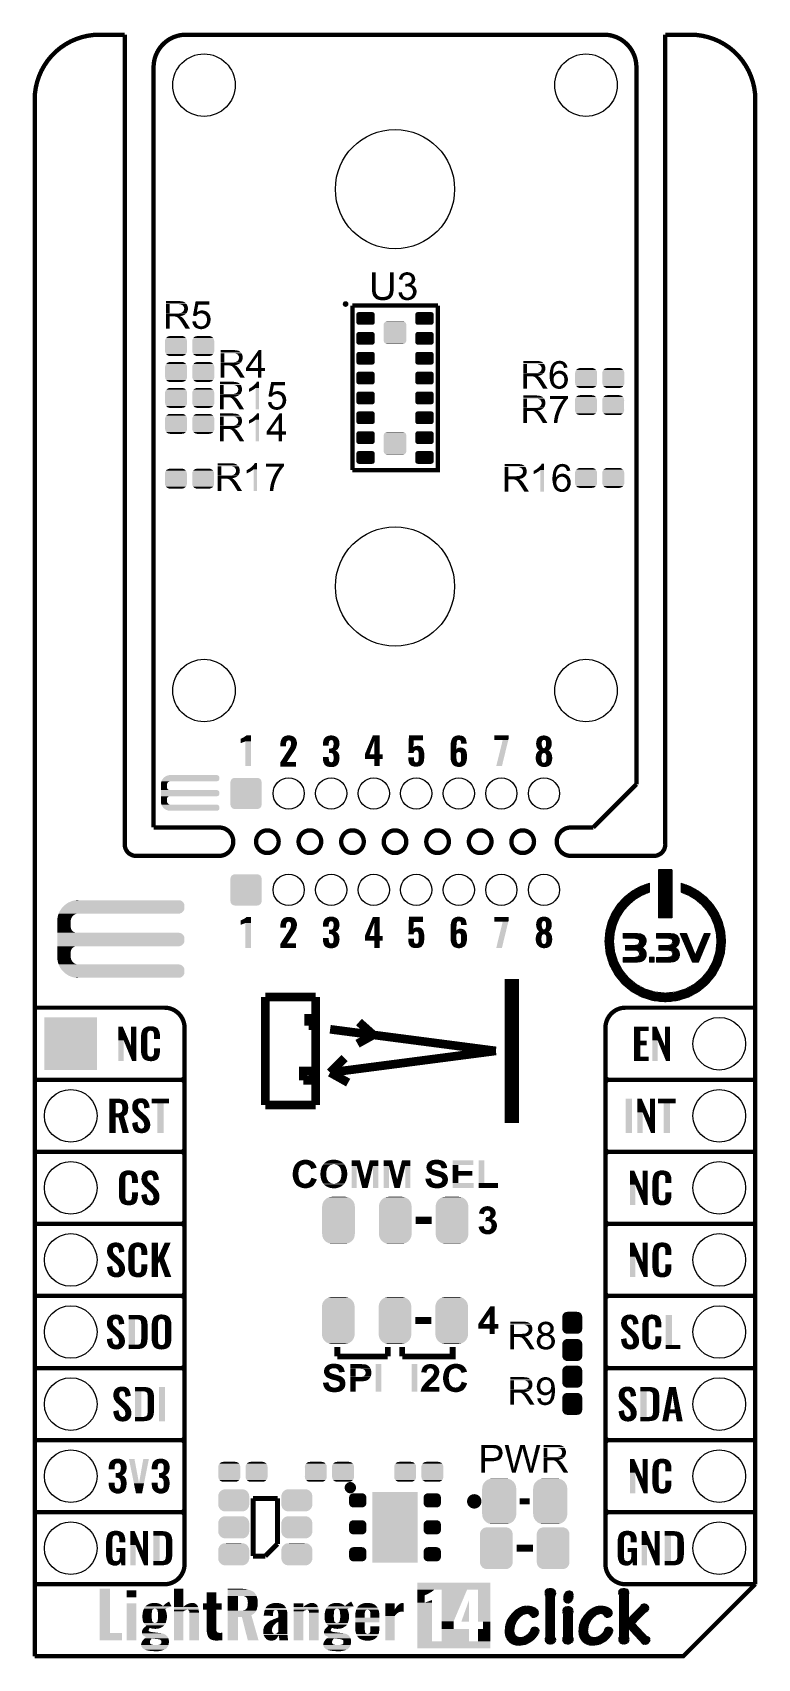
# Model space of a CAD drawing. Extents: x -1.3 to 24.2, y -3.9 to 53.4.
import ezdxf

# ---------------------------------------------------------------- set-up
doc = ezdxf.new("R2010")
doc.units = 0
doc.layers.get('0').update_dxf_attribs({"linetype": 'CONTINUOUS'})
for name, color, linetype in [('LIGHT_RANGER_14CLICK_V101_GKO', 10, 'CONTINUOUS'), ('LIGHT_RANGER_14CLICK_V101_GTO', 9, 'CONTINUOUS'), ('LIGHT_RANGER_14CLICK_V101_GTS', 11, 'CONTINUOUS')]:
    doc.layers.add(name, color=color, linetype=linetype)

# ---------------------------------------------------------------- blocks, each defined once
blk = doc.blocks.new('RECTANGLE_68')
blk.add_solid([(0.8001, 1.24968), (0.8001, -1.24968), (-0.8001, 1.24968), (-0.8001, -1.24968)])
blk = doc.blocks.new('ROUND_10')
blk.add_circle((0, 0), 1.1)
blk = doc.blocks.new('CUSTOM_44')
for points in [[(-0.38735, 0.17526), (-0.383124, 0.213652), (0.38735, 0.17526), (0.380766, 0.213652)], [(-0.38608, 0.154124), (-0.38735, 0.17526), (0.38608, 0.154124), (0.38735, 0.17526)], [(-0.38608, -0.154124), (-0.38608, 0.154124), (0.38608, -0.154124), (0.38608, 0.154124)], [(-0.383124, 0.213652), (-0.37475, 0.234078), (0.380766, 0.213652), (0.377262, 0.234078)], [(-0.37475, 0.234078), (-0.360486, 0.26887), (0.377262, 0.234078), (0.357822, 0.26887)], [(-0.360486, 0.26887), (-0.34504, 0.286174), (0.357822, 0.26887), (0.348152, 0.286174)], [(-0.34504, 0.286174), (-0.320744, 0.31339), (0.348152, 0.286174), (0.317222, 0.31339)], [(-0.320744, 0.31339), (-0.298526, 0.325596), (0.317222, 0.31339), (0.30335, 0.325596)], [(-0.298526, 0.325596), (-0.268438, 0.342124), (0.30335, 0.325596), (0.2622, 0.342124)], [(-0.268438, 0.342124), (-0.233628, 0.347838), (0.2622, 0.342124), (0.247972, 0.347838)], [(-0.233628, 0.347838), (-0.20955, 0.35179), (0.247972, 0.347838), (0.20955, 0.35179)], [(-0.38735, -0.17526), (-0.38608, -0.154124), (0.38735, -0.17526), (0.38608, -0.154124)], [(-0.380764, -0.213652), (-0.38735, -0.17526), (0.383124, -0.213652), (0.38735, -0.17526)], [(-0.377262, -0.234078), (-0.380764, -0.213652), (0.374748, -0.234078), (0.383124, -0.213652)], [(-0.35782, -0.26887), (-0.377262, -0.234078), (0.360486, -0.26887), (0.374748, -0.234078)], [(-0.348152, -0.286174), (-0.35782, -0.26887), (0.345038, -0.286174), (0.360486, -0.26887)], [(-0.31722, -0.31339), (-0.348152, -0.286174), (0.320744, -0.31339), (0.345038, -0.286174)], [(-0.30335, -0.325596), (-0.31722, -0.31339), (0.298524, -0.325596), (0.320744, -0.31339)], [(-0.262198, -0.342124), (-0.30335, -0.325596), (0.268438, -0.342124), (0.298524, -0.325596)], [(-0.247972, -0.347838), (-0.262198, -0.342124), (0.233626, -0.347838), (0.268438, -0.342124)], [(-0.20955, -0.35179), (-0.247972, -0.347838), (0.20955, -0.35179), (0.233626, -0.347838)]]:
    blk.add_solid(points)
blk = doc.blocks.new('CUSTOM_78')
for points in [[(-0.562694, 0.569912), (-0.555636, 0.601496), (0.565186, 0.569912), (0.55303, 0.601496)], [(-0.555636, 0.601496), (-0.532704, 0.647234), (0.55303, 0.601496), (0.535424, 0.647234)], [(-0.532704, 0.647234), (-0.5185, 0.67556), (0.535424, 0.647234), (0.515528, 0.67556)], [(-0.5185, 0.67556), (-0.484594, 0.715032), (0.515528, 0.67556), (0.4878, 0.715032)], [(-0.484594, 0.715032), (-0.464512, 0.738408), (0.4878, 0.715032), (0.460796, 0.738408)], [(-0.464512, 0.738408), (-0.420946, 0.769256), (0.460796, 0.738408), (0.425156, 0.769256)], [(-0.420946, 0.769256), (-0.396894, 0.786286), (0.425156, 0.769256), (0.391508, 0.786286)], [(-0.396894, 0.786286), (-0.344522, 0.80667), (0.391508, 0.786286), (0.351232, 0.80667)], [(-0.344522, 0.80667), (-0.319682, 0.816338), (0.351232, 0.80667), (0.308712, 0.816338)], [(-0.319682, 0.816338), (-0.251122, 0.82504), (0.308712, 0.816338), (0.27044, 0.82504)], [(-0.251122, 0.82504), (-0.23749, 0.82677), (0.27044, 0.82504), (0.23749, 0.82677)], [(-0.57658, -0.48768), (-0.57658, 0.48768), (0.57658, -0.48768), (0.57658, 0.48768)], [(-0.57531, 0.48768), (-0.573704, 0.520636), (0.57531, 0.48768), (0.571254, 0.520636)], [(-0.573704, 0.520636), (-0.562694, 0.569912), (0.571254, 0.520636), (0.565186, 0.569912)], [(-0.571252, -0.520636), (-0.57531, -0.48768), (0.573704, -0.520636), (0.57531, -0.48768)], [(-0.565186, -0.569912), (-0.571252, -0.520636), (0.562692, -0.569912), (0.573704, -0.520636)], [(-0.553028, -0.601496), (-0.565186, -0.569912), (0.555636, -0.601496), (0.562692, -0.569912)], [(-0.535424, -0.647234), (-0.553028, -0.601496), (0.532702, -0.647234), (0.555636, -0.601496)], [(-0.515526, -0.67556), (-0.535424, -0.647234), (0.5185, -0.67556), (0.532702, -0.647234)], [(-0.4878, -0.715032), (-0.515526, -0.67556), (0.484592, -0.715032), (0.5185, -0.67556)], [(-0.460794, -0.738408), (-0.4878, -0.715032), (0.464512, -0.738408), (0.484592, -0.715032)], [(-0.425156, -0.769256), (-0.460794, -0.738408), (0.420944, -0.769256), (0.464512, -0.738408)], [(-0.391506, -0.786286), (-0.425156, -0.769256), (0.396894, -0.786286), (0.420944, -0.769256)], [(-0.351232, -0.80667), (-0.391506, -0.786286), (0.34452, -0.80667), (0.396894, -0.786286)], [(-0.30871, -0.816338), (-0.351232, -0.80667), (0.319682, -0.816338), (0.34452, -0.80667)], [(-0.27044, -0.82504), (-0.30871, -0.816338), (0.25112, -0.82504), (0.319682, -0.816338)], [(-0.23749, -0.82677), (-0.27044, -0.82504), (0.23749, -0.82677), (0.25112, -0.82504)]]:
    blk.add_solid(points)
blk = doc.blocks.new('CUSTOM_79')
for points in [[(-0.35179, 0.21082), (-0.342144, 0.268372), (0.35179, 0.21082), (0.34192, 0.268372)], [(-0.35179, 0.20955), (-0.35179, 0.21082), (0.35179, 0.20955), (0.35179, 0.21082)], [(-0.35179, -0.20955), (-0.35179, 0.20955), (0.35179, -0.20955), (0.35179, 0.20955)], [(-0.342144, 0.268372), (-0.341452, 0.269636), (0.34192, 0.268372), (0.341702, 0.269636)], [(-0.341452, 0.269636), (-0.313432, 0.320688), (0.341702, 0.269636), (0.313176, 0.320688)], [(-0.313432, 0.320688), (-0.312264, 0.321732), (0.313176, 0.320688), (0.312592, 0.321732)], [(-0.312264, 0.321732), (-0.26893, 0.360448), (0.312592, 0.321732), (0.268592, 0.360448)], [(-0.26893, 0.360448), (-0.267216, 0.361152), (0.268592, 0.360448), (0.26779, 0.361152)], [(-0.267216, 0.361152), (-0.213724, 0.383108), (0.26779, 0.361152), (0.21312, 0.383108)], [(-0.213724, 0.383108), (-0.20803, 0.383392), (0.21312, 0.383108), (0.212412, 0.383392)], [(-0.20803, 0.383392), (-0.154122, 0.38608), (0.212412, 0.383392), (0.154132, 0.38608)], [(-0.35179, -0.21082), (-0.35179, -0.20955), (0.35179, -0.21082), (0.35179, -0.20955)], [(-0.34192, -0.268358), (-0.35179, -0.21082), (0.342148, -0.268358), (0.35179, -0.21082)], [(-0.341702, -0.269636), (-0.34192, -0.268358), (0.341446, -0.269636), (0.342148, -0.268358)], [(-0.313184, -0.320676), (-0.341702, -0.269636), (0.31344, -0.320676), (0.341446, -0.269636)], [(-0.312594, -0.321732), (-0.313184, -0.320676), (0.312258, -0.321732), (0.31344, -0.320676)], [(-0.268602, -0.36044), (-0.312594, -0.321732), (0.26894, -0.36044), (0.312258, -0.321732)], [(-0.267792, -0.361154), (-0.268602, -0.36044), (0.2672, -0.361154), (0.26894, -0.36044)], [(-0.213136, -0.383104), (-0.267792, -0.361154), (0.213734, -0.383104), (0.2672, -0.361154)], [(-0.212414, -0.383394), (-0.213136, -0.383104), (0.207926, -0.383394), (0.213734, -0.383104)], [(-0.154122, -0.38608), (-0.212414, -0.383394), (0.154132, -0.38608), (0.207926, -0.383394)]]:
    blk.add_solid(points)
blk = doc.blocks.new('CUSTOM_80')
for points in [[(-0.40005, -0.2794), (-0.40005, 0.2794), (0.40005, -0.2794), (0.40005, 0.2794)], [(-0.39878, 0.2794), (-0.392304, 0.318184), (0.39878, 0.2794), (0.390648, 0.318184)], [(-0.392304, 0.318184), (-0.386844, 0.327346), (0.390648, 0.318184), (0.388726, 0.327346)], [(-0.386844, 0.327346), (-0.36722, 0.360264), (0.388726, 0.327346), (0.365228, 0.360264)], [(-0.36722, 0.360264), (-0.357476, 0.36722), (0.365228, 0.360264), (0.360262, 0.36722)], [(-0.357476, 0.36722), (-0.327346, 0.388728), (0.360262, 0.36722), (0.324182, 0.388728)], [(-0.327346, 0.388728), (-0.31029, 0.392304), (0.324182, 0.388728), (0.318182, 0.392304)], [(-0.31029, 0.392304), (-0.2794, 0.39878), (0.318182, 0.392304), (0.2794, 0.39878)], [(-0.2794, 0.39878), (-0.2794, 0.40005), (0.2794, 0.39878), (0.2794, 0.40005)], [(-0.390648, -0.318182), (-0.39878, -0.2794), (0.392304, -0.318182), (0.39878, -0.2794)], [(-0.388728, -0.327346), (-0.390648, -0.318182), (0.38684, -0.327346), (0.392304, -0.318182)], [(-0.36523, -0.360262), (-0.388728, -0.327346), (0.36722, -0.360262), (0.38684, -0.327346)], [(-0.360264, -0.36722), (-0.36523, -0.360262), (0.357472, -0.36722), (0.36722, -0.360262)], [(-0.324186, -0.388726), (-0.360264, -0.36722), (0.327346, -0.388726), (0.357472, -0.36722)], [(-0.318184, -0.392304), (-0.324186, -0.388726), (0.310282, -0.392304), (0.327346, -0.388726)], [(-0.2794, -0.39878), (-0.318184, -0.392304), (0.2794, -0.39878), (0.310282, -0.392304)], [(-0.2794, -0.40005), (-0.2794, -0.39878), (0.2794, -0.40005), (0.2794, -0.39878)]]:
    blk.add_solid(points)
blk = doc.blocks.new('CUSTOM_81')
for points in [[(-0.32512, -0.1397), (-0.32512, 0.1397), (0.32512, -0.1397), (0.32512, 0.1397)], [(-0.32385, 0.1397), (-0.323536, 0.147016), (0.32385, 0.1397), (0.322022, 0.147016)], [(-0.323536, 0.147016), (-0.31229, 0.17974), (0.322022, 0.147016), (0.313838, 0.17974)], [(-0.31229, 0.17974), (-0.31012, 0.186048), (0.313838, 0.17974), (0.308138, 0.186048)], [(-0.31012, 0.186048), (-0.284014, 0.210362), (0.308138, 0.186048), (0.286166, 0.210362)], [(-0.284014, 0.210362), (-0.279916, 0.214178), (0.286166, 0.210362), (0.275584, 0.214178)], [(-0.279916, 0.214178), (-0.24164, 0.224362), (0.275584, 0.214178), (0.24734, 0.224362)], [(-0.24164, 0.224362), (-0.24003, 0.22479), (0.24734, 0.224362), (0.24003, 0.22479)], [(-0.32202, -0.147016), (-0.32385, -0.1397), (0.323536, -0.147016), (0.32385, -0.1397)], [(-0.313838, -0.17974), (-0.32202, -0.147016), (0.312288, -0.17974), (0.323536, -0.147016)], [(-0.308136, -0.186048), (-0.313838, -0.17974), (0.31012, -0.186048), (0.312288, -0.17974)], [(-0.286166, -0.210362), (-0.308136, -0.186048), (0.284012, -0.210362), (0.31012, -0.186048)], [(-0.275582, -0.214178), (-0.286166, -0.210362), (0.279916, -0.214178), (0.284012, -0.210362)], [(-0.24734, -0.224362), (-0.275582, -0.214178), (0.241638, -0.224362), (0.279916, -0.214178)], [(-0.24003, -0.22479), (-0.24734, -0.224362), (0.24003, -0.22479), (0.241638, -0.224362)]]:
    blk.add_solid(points)
blk = doc.blocks.new('CUSTOM_82')
for points in [[(-0.563878, 0.562234), (-0.555872, 0.591092), (0.566472, 0.562234), (0.55312, 0.591092)], [(-0.555872, 0.591092), (-0.53404, 0.625952), (0.55312, 0.591092), (0.536988, 0.625952)], [(-0.53404, 0.625952), (-0.518606, 0.650592), (0.536988, 0.625952), (0.515276, 0.650592)], [(-0.518606, 0.650592), (-0.486794, 0.678626), (0.515276, 0.650592), (0.490572, 0.678626)], [(-0.486794, 0.678626), (-0.465932, 0.697008), (0.490572, 0.678626), (0.461224, 0.697008)], [(-0.465932, 0.697008), (-0.425122, 0.715892), (0.461224, 0.697008), (0.431072, 0.715892)], [(-0.425122, 0.715892), (-0.402214, 0.726492), (0.431072, 0.715892), (0.392864, 0.726492)], [(-0.402214, 0.726492), (-0.346074, 0.73466), (0.392864, 0.726492), (0.36342, 0.73466)], [(-0.346074, 0.73466), (-0.33274, 0.7366), (0.36342, 0.73466), (0.33274, 0.7366)], [(-0.57658, 0.49276), (-0.57464, 0.52344), (0.57658, 0.49276), (0.572118, 0.52344)], [(-0.57658, -0.49276), (-0.57658, 0.49276), (0.57658, -0.49276), (0.57658, 0.49276)], [(-0.57464, 0.52344), (-0.563878, 0.562234), (0.572118, 0.52344), (0.566472, 0.562234)], [(-0.572116, -0.52344), (-0.57658, -0.49276), (0.57464, -0.52344), (0.57658, -0.49276)], [(-0.566472, -0.562234), (-0.572116, -0.52344), (0.563876, -0.562234), (0.57464, -0.52344)], [(-0.553118, -0.591092), (-0.566472, -0.562234), (0.555872, -0.591092), (0.563876, -0.562234)], [(-0.536988, -0.625952), (-0.553118, -0.591092), (0.534038, -0.625952), (0.555872, -0.591092)], [(-0.515274, -0.650592), (-0.536988, -0.625952), (0.518606, -0.650592), (0.534038, -0.625952)], [(-0.490572, -0.678626), (-0.515274, -0.650592), (0.486792, -0.678626), (0.518606, -0.650592)], [(-0.461222, -0.697008), (-0.490572, -0.678626), (0.465932, -0.697008), (0.486792, -0.678626)], [(-0.431072, -0.715892), (-0.461222, -0.697008), (0.42512, -0.715892), (0.465932, -0.697008)], [(-0.392862, -0.726492), (-0.431072, -0.715892), (0.402214, -0.726492), (0.42512, -0.715892)], [(-0.36342, -0.73466), (-0.392862, -0.726492), (0.346072, -0.73466), (0.402214, -0.726492)], [(-0.33274, -0.7366), (-0.36342, -0.73466), (0.33274, -0.7366), (0.346072, -0.73466)]]:
    blk.add_solid(points)
blk = doc.blocks.new('CUSTOM_83')
for points in [[(-0.587972, 0.533366), (-0.577562, 0.575076), (0.590586, 0.533366), (0.574852, 0.575076)], [(-0.577562, 0.575076), (-0.55793, 0.61233), (0.574852, 0.575076), (0.560798, 0.61233)], [(-0.55793, 0.61233), (-0.538216, 0.649738), (0.560798, 0.61233), (0.53514, 0.649738)], [(-0.538216, 0.649738), (-0.50967, 0.681926), (0.53514, 0.649738), (0.51306, 0.681926)], [(-0.50967, 0.681926), (-0.482218, 0.71288), (0.51306, 0.681926), (0.47841, 0.71288)], [(-0.482218, 0.71288), (-0.44566, 0.738152), (0.47841, 0.71288), (0.45012, 0.738152)], [(-0.44566, 0.738152), (-0.412794, 0.76087), (0.45012, 0.738152), (0.407388, 0.76087)], [(-0.412794, 0.76087), (-0.368484, 0.777768), (0.407388, 0.76087), (0.3756, 0.777768)], [(-0.368484, 0.777768), (-0.333938, 0.790942), (0.3756, 0.777768), (0.32361, 0.790942)], [(-0.333938, 0.790942), (-0.273256, 0.798498), (0.32361, 0.790942), (0.29379, 0.798498)], [(-0.273256, 0.798498), (-0.25019, 0.80137), (0.29379, 0.798498), (0.25019, 0.80137)], [(-0.60198, -0.44958), (-0.60198, 0.44958), (0.60198, -0.44958), (0.60198, 0.44958)], [(-0.60071, 0.44958), (-0.597996, 0.49319), (0.60071, 0.44958), (0.595442, 0.49319)], [(-0.597996, 0.49319), (-0.587972, 0.533366), (0.595442, 0.49319), (0.590586, 0.533366)], [(-0.59544, -0.49319), (-0.60071, -0.44958), (0.597996, -0.49319), (0.60071, -0.44958)], [(-0.590586, -0.533366), (-0.59544, -0.49319), (0.58797, -0.533366), (0.597996, -0.49319)], [(-0.57485, -0.575076), (-0.590586, -0.533366), (0.577562, -0.575076), (0.58797, -0.533366)], [(-0.560798, -0.61233), (-0.57485, -0.575076), (0.557928, -0.61233), (0.577562, -0.575076)], [(-0.535138, -0.649738), (-0.560798, -0.61233), (0.538216, -0.649738), (0.557928, -0.61233)], [(-0.51306, -0.681926), (-0.535138, -0.649738), (0.509668, -0.681926), (0.538216, -0.649738)], [(-0.478408, -0.71288), (-0.51306, -0.681926), (0.482218, -0.71288), (0.509668, -0.681926)], [(-0.45012, -0.738152), (-0.478408, -0.71288), (0.445658, -0.738152), (0.482218, -0.71288)], [(-0.407386, -0.76087), (-0.45012, -0.738152), (0.412794, -0.76087), (0.445658, -0.738152)], [(-0.3756, -0.777768), (-0.407386, -0.76087), (0.368482, -0.777768), (0.412794, -0.76087)], [(-0.323608, -0.790942), (-0.3756, -0.777768), (0.333938, -0.790942), (0.368482, -0.777768)], [(-0.29379, -0.798498), (-0.323608, -0.790942), (0.273254, -0.798498), (0.333938, -0.790942)], [(-0.25019, -0.80137), (-0.29379, -0.798498), (0.25019, -0.80137), (0.273254, -0.798498)]]:
    blk.add_solid(points)
blk = doc.blocks.new('CUSTOM_84')
for points in [[(-0.3048, 0.09906), (-0.303986, 0.114586), (0.3048, 0.09906), (0.301898, 0.114586)], [(-0.30353, 0.079592), (-0.3048, 0.09906), (0.30353, 0.079592), (0.3048, 0.09906)], [(-0.303986, 0.114586), (-0.29256, 0.153072), (0.301898, 0.114586), (0.2947, 0.153072)], [(-0.30353, -0.079592), (-0.30353, 0.079592), (0.30353, -0.079592), (0.30353, 0.079592)], [(-0.29256, 0.153072), (-0.288346, 0.167262), (0.2947, 0.153072), (0.28593, 0.167262)], [(-0.288346, 0.167262), (-0.263218, 0.199814), (0.28593, 0.167262), (0.26581, 0.199814)], [(-0.263218, 0.199814), (-0.254768, 0.210758), (0.26581, 0.199814), (0.251368, 0.210758)], [(-0.254768, 0.210758), (-0.218054, 0.233), (0.251368, 0.210758), (0.222016, 0.233)], [(-0.218054, 0.233), (-0.20777, 0.23923), (0.222016, 0.233), (0.200324, 0.23923)], [(-0.20777, 0.23923), (-0.157486, 0.248168), (0.200324, 0.23923), (0.169202, 0.248168)], [(-0.157486, 0.248168), (-0.15367, 0.248846), (0.169202, 0.248168), (0.15367, 0.248846)], [(-0.15367, 0.248846), (-0.15367, 0.25019), (0.15367, 0.248846), (0.15367, 0.25019)], [(-0.3048, -0.09906), (-0.30353, -0.079592), (0.3048, -0.09906), (0.30353, -0.079592)], [(-0.301896, -0.114586), (-0.3048, -0.09906), (0.303986, -0.114586), (0.3048, -0.09906)], [(-0.2947, -0.153072), (-0.301896, -0.114586), (0.292558, -0.153072), (0.303986, -0.114586)], [(-0.285928, -0.167262), (-0.2947, -0.153072), (0.288346, -0.167262), (0.292558, -0.153072)], [(-0.26581, -0.199814), (-0.285928, -0.167262), (0.263216, -0.199814), (0.288346, -0.167262)], [(-0.251366, -0.210758), (-0.26581, -0.199814), (0.254768, -0.210758), (0.263216, -0.199814)], [(-0.222016, -0.233), (-0.251366, -0.210758), (0.218052, -0.233), (0.254768, -0.210758)], [(-0.200322, -0.23923), (-0.222016, -0.233), (0.20777, -0.23923), (0.218052, -0.233)], [(-0.169202, -0.248168), (-0.200322, -0.23923), (0.157484, -0.248168), (0.20777, -0.23923)], [(-0.15367, -0.248846), (-0.169202, -0.248168), (0.15367, -0.248846), (0.157484, -0.248168)], [(-0.15367, -0.25019), (-0.15367, -0.248846), (0.15367, -0.25019), (0.15367, -0.248846)]]:
    blk.add_solid(points)
blk = doc.blocks.new('CUSTOM_85')
for points in [[(-0.54737, 0.1397), (-0.539378, 0.202748), (0.54737, 0.1397), (0.538362, 0.202748)], [(-0.5461, 0.114396), (-0.54737, 0.1397), (0.5461, 0.114396), (0.54737, 0.1397)], [(-0.5461, -0.114396), (-0.5461, 0.114396), (0.5461, -0.114396), (0.5461, 0.114396)], [(-0.539378, 0.202748), (-0.536172, 0.210462), (0.538362, 0.202748), (0.537258, 0.210462)], [(-0.536172, 0.210462), (-0.511936, 0.268752), (0.537258, 0.210462), (0.51083, 0.268752)], [(-0.511936, 0.268752), (-0.506452, 0.275566), (0.51083, 0.268752), (0.50774, 0.275566)], [(-0.506452, 0.275566), (-0.46711, 0.324432), (0.50774, 0.275566), (0.46578, 0.324432)], [(-0.46711, 0.324432), (-0.45942, 0.329798), (0.46578, 0.324432), (0.461172, 0.329798)], [(-0.45942, 0.329798), (-0.408486, 0.365334), (0.461172, 0.329798), (0.40664, 0.365334)], [(-0.408486, 0.365334), (-0.398144, 0.368824), (0.40664, 0.365334), (0.401284, 0.368824)], [(-0.398144, 0.368824), (-0.340756, 0.388186), (0.401284, 0.368824), (0.337274, 0.388186)], [(-0.340756, 0.388186), (-0.308722, 0.38952), (0.337274, 0.388186), (0.332862, 0.38952)], [(-0.308722, 0.38952), (-0.269336, 0.39116), (0.332862, 0.38952), (0.269336, 0.39116)], [(-0.54737, -0.1397), (-0.5461, -0.114396), (0.54737, -0.1397), (0.5461, -0.114396)], [(-0.538362, -0.202744), (-0.54737, -0.1397), (0.53938, -0.202744), (0.54737, -0.1397)], [(-0.53726, -0.210462), (-0.538362, -0.202744), (0.53617, -0.210462), (0.53938, -0.202744)], [(-0.510832, -0.26875), (-0.53726, -0.210462), (0.511938, -0.26875), (0.53617, -0.210462)], [(-0.507742, -0.275566), (-0.510832, -0.26875), (0.50645, -0.275566), (0.511938, -0.26875)], [(-0.465784, -0.32443), (-0.507742, -0.275566), (0.46711, -0.32443), (0.50645, -0.275566)], [(-0.461176, -0.329798), (-0.465784, -0.32443), (0.459416, -0.329798), (0.46711, -0.32443)], [(-0.406646, -0.365332), (-0.461176, -0.329798), (0.408488, -0.365332), (0.459416, -0.329798)], [(-0.401288, -0.368824), (-0.406646, -0.365332), (0.398138, -0.368824), (0.408488, -0.365332)], [(-0.337284, -0.388186), (-0.401288, -0.368824), (0.340756, -0.388186), (0.398138, -0.368824)], [(-0.332868, -0.389522), (-0.337284, -0.388186), (0.308672, -0.389522), (0.340756, -0.388186)], [(-0.269336, -0.39116), (-0.332868, -0.389522), (0.269336, -0.39116), (0.308672, -0.389522)]]:
    blk.add_solid(points)
blk = doc.blocks.new('ROUND_45')
blk.add_circle((0, 0), 2.102)
blk = doc.blocks.new('ROUND_46')
blk.add_circle((0, 0), 0.55)
blk = doc.blocks.new('CUSTOM_49')
for points in [[(-0.54991, -0.40005), (-0.54991, 0.40005), (0.54991, -0.40005), (0.54991, 0.40005)], [(-0.548634, 0.40005), (-0.548068, 0.411774), (0.548634, 0.40005), (0.54634, 0.411774)], [(-0.548068, 0.411774), (-0.536314, 0.453974), (0.54634, 0.411774), (0.538076, 0.453974)], [(-0.536314, 0.453974), (-0.533322, 0.464708), (0.538076, 0.453974), (0.531316, 0.464708)], [(-0.533322, 0.464708), (-0.506672, 0.50047), (0.531316, 0.464708), (0.50879, 0.50047)], [(-0.506672, 0.50047), (-0.500488, 0.508768), (0.50879, 0.50047), (0.497646, 0.508768)], [(-0.500488, 0.508768), (-0.461524, 0.533284), (0.497646, 0.508768), (0.464714, 0.533284)], [(-0.461524, 0.533284), (-0.45398, 0.53803), (0.464714, 0.533284), (0.447646, 0.53803)], [(-0.45398, 0.53803), (-0.402918, 0.548004), (0.447646, 0.53803), (0.411774, 0.548004)], [(-0.402918, 0.548004), (-0.40005, 0.548564), (0.411774, 0.548004), (0.40005, 0.548564)], [(-0.40005, 0.548564), (-0.40005, 0.54991), (0.40005, 0.548564), (0.40005, 0.54991)], [(-0.546338, -0.411774), (-0.548634, -0.40005), (0.548068, -0.411774), (0.548634, -0.40005)], [(-0.538076, -0.453974), (-0.546338, -0.411774), (0.536312, -0.453974), (0.548068, -0.411774)], [(-0.531314, -0.464708), (-0.538076, -0.453974), (0.533322, -0.464708), (0.536312, -0.453974)], [(-0.50879, -0.50047), (-0.531314, -0.464708), (0.50667, -0.50047), (0.533322, -0.464708)], [(-0.497644, -0.508768), (-0.50879, -0.50047), (0.500488, -0.508768), (0.50667, -0.50047)], [(-0.464714, -0.533284), (-0.497644, -0.508768), (0.461522, -0.533284), (0.500488, -0.508768)], [(-0.447644, -0.53803), (-0.464714, -0.533284), (0.45398, -0.53803), (0.461522, -0.533284)], [(-0.411774, -0.548004), (-0.447644, -0.53803), (0.402916, -0.548004), (0.45398, -0.53803)], [(-0.40005, -0.548564), (-0.411774, -0.548004), (0.40005, -0.548564), (0.402916, -0.548004)], [(-0.40005, -0.54991), (-0.40005, -0.548564), (0.40005, -0.54991), (0.40005, -0.548564)]]:
    blk.add_solid(points)
blk = doc.blocks.new('SQUARE_52')
blk.add_solid([(0.9271, 0.9271), (0.9271, -0.9271), (-0.9271, 0.9271), (-0.9271, -0.9271)])
blk = doc.blocks.new('ROUND_58')
blk.add_circle((0, 0), 0.927)

msp = doc.modelspace()

# ---------------------------------------------------------------- linework, layer by layer
at = {"layer": 'LIGHT_RANGER_14CLICK_V101_GKO', "const_width": 0.1524}
for points in [[(1.016, 53.34, 0.4142136), (-1.27, 51.054)], [(4.064, 53.34, 0.4142136), (2.921, 52.197)], [(19.939, 52.197, 0.4142136), (18.796, 53.34)], [(24.13, 51.054, 0.4142136), (21.844, 53.34)], [(5.22986, 24.39924, 1), (5.22986, 25.4)], [(17.63014, 25.4, 1), (17.63014, 24.39924)], [(1.905, 24.80056, 0.4142165), (2.30378, 24.39924)], [(20.55622, 24.39924, 0.4160804), (20.955, 24.80056)]]:
    msp.add_lwpolyline(points, format="xyb", dxfattribs=at)
for points in [[(1.016, 53.34), (1.905, 53.34)], [(1.905, 24.80056), (1.905, 53.34)], [(4.064, 53.34), (18.796, 53.34)], [(20.955, 24.80056), (20.955, 53.34)], [(20.955, 53.34), (21.844, 53.34)], [(2.921, 25.4), (2.921, 52.197)], [(19.939, 26.924), (19.939, 52.197)], [(-1.27, -3.81), (-1.27, 51.054)], [(24.13, -1.27), (24.13, 51.054)], [(18.415, 25.4), (19.939, 26.924)], [(2.921, 25.4), (5.22986, 25.4)], [(17.63014, 25.4), (18.415, 25.4)], [(2.30378, 24.39924), (5.22986, 24.39924)], [(17.63014, 24.39924), (20.55622, 24.39924)], [(-1.27, -3.81), (21.59, -3.81), (24.13, -1.27)]]:
    msp.add_lwpolyline(points, dxfattribs=at)
for points in [[(6.53288, 24.89962, 1), (7.33044, 24.89962, 1)], [(8.03148, 24.89962, 1), (8.82904, 24.89962, 1)], [(9.53262, 24.89962, 1), (10.33018, 24.89962, 1)], [(11.03122, 24.89962, 1), (11.82878, 24.89962, 1)], [(12.53236, 24.89962, 1), (13.32992, 24.89962, 1)], [(14.0335, 24.89962, 1), (14.83106, 24.89962, 1)], [(15.5321, 24.89962, 1), (16.32966, 24.89962, 1)]]:
    msp.add_lwpolyline(points, format="xyb", close=True, dxfattribs=at)
at = {"layer": 'LIGHT_RANGER_14CLICK_V101_GTO'}
for points, const_width in [([(9.6393, 43.84802, 1), (9.7409, 43.84802, 1)], 0.09906), ([(9.75614, 2.1336, 1), (9.95426, 2.1336, 1)], 0.20066), ([(14.097, 1.651, 1), (14.351, 1.651, 1)], 0.254)]:
    msp.add_lwpolyline(points, format="xyb", close=True, dxfattribs=dict(at, const_width=const_width))
for points, const_width in [([(9.92886, 37.99332), (9.92886, 43.79468)], 0.1524), ([(9.92886, 37.99332), (12.9413, 37.99332), (12.9413, 43.79468)], 0.1524), ([(9.92886, 43.79468), (12.9413, 43.79468)], 0.1524), ([(20.71116, 22.21484), (20.71116, 23.91918)], 0.0254), ([(20.71116, 23.91918), (21.19884, 23.91918)], 0.0254), ([(20.71116, 23.90902), (21.19884, 23.90902)], 0.0254), ([(20.71116, 23.88362), (21.19884, 23.88362)], 0.0254), ([(20.71116, 23.85822), (21.19884, 23.85822)], 0.0254), ([(20.71116, 23.83282), (21.19884, 23.83282)], 0.0254), ([(20.71116, 23.80742), (21.19884, 23.80742)], 0.0254), ([(20.71116, 23.78202), (21.19884, 23.78202)], 0.0254), ([(20.71116, 23.75662), (21.19884, 23.75662)], 0.0254), ([(20.71116, 23.73122), (21.19884, 23.73122)], 0.0254), ([(20.71116, 23.70582), (21.19884, 23.70582)], 0.0254), ([(20.71116, 23.68042), (21.19884, 23.68042)], 0.0254), ([(20.71116, 23.65502), (21.19884, 23.65502)], 0.0254), ([(20.71116, 23.62962), (21.19884, 23.62962)], 0.0254), ([(20.71116, 23.60422), (21.19884, 23.60422)], 0.0254), ([(20.71116, 23.57882), (21.19884, 23.57882)], 0.0254), ([(20.71116, 23.55342), (21.19884, 23.55342)], 0.0254), ([(20.71116, 23.52802), (21.19884, 23.52802)], 0.0254), ([(20.71116, 23.50262), (21.19884, 23.50262)], 0.0254), ([(21.19884, 22.21484), (21.19884, 23.91918)], 0.0254), ([(19.13636, 21.38426), (19.16176, 21.68144), (19.23288, 21.96338), (19.34464, 22.22754), (19.4945, 22.4663), (19.67992, 22.67712), (19.89328, 22.86), (20.13712, 23.00732), (20.40128, 23.114)], 0.0254), ([(19.27098, 22.69236), (19.50212, 22.94382)], 0.0254), ([(19.47926, 22.92096), (19.98726, 22.92096)], 0.0254), ([(19.50212, 22.94382), (19.77136, 23.15464)], 0.0254), ([(19.5072, 22.94636), (20.0279, 22.94636)], 0.0254), ([(19.53514, 22.97176), (20.07108, 22.97176)], 0.0254), ([(19.56308, 22.99716), (20.11934, 22.99716)], 0.0254), ([(19.59356, 23.02256), (20.17014, 23.02256)], 0.0254), ([(19.62404, 23.04796), (20.22602, 23.04796)], 0.0254), ([(19.65706, 23.07336), (20.28698, 23.07336)], 0.0254), ([(19.69008, 23.09876), (20.35556, 23.09876)], 0.0254), ([(19.72564, 23.12416), (20.40128, 23.12416)], 0.0254), ([(19.76374, 23.14956), (20.40128, 23.14956)], 0.0254), ([(19.77136, 23.15464), (20.07108, 23.32228)], 0.0254), ([(19.80184, 23.17496), (20.40128, 23.17496)], 0.0254), ([(19.84248, 23.20036), (20.40128, 23.20036)], 0.0254), ([(19.88312, 23.22576), (20.40128, 23.22576)], 0.0254), ([(19.92884, 23.25116), (20.40128, 23.25116)], 0.0254), ([(19.9771, 23.27656), (20.40128, 23.27656)], 0.0254), ([(20.0279, 23.30196), (20.40128, 23.30196)], 0.0254), ([(20.07108, 23.32228), (20.40128, 23.44166)], 0.0254), ([(20.08124, 23.32736), (20.40128, 23.32736)], 0.0254), ([(20.1422, 23.35276), (20.40128, 23.35276)], 0.0254), ([(20.2057, 23.37816), (20.40128, 23.37816)], 0.0254), ([(20.27682, 23.40356), (20.40128, 23.40356)], 0.0254), ([(20.3581, 23.42896), (20.40128, 23.42896)], 0.0254), ([(20.40128, 23.114), (20.40128, 23.44166)], 0.0254), ([(20.71116, 23.47722), (21.19884, 23.47722)], 0.0254), ([(20.71116, 23.45182), (21.19884, 23.45182)], 0.0254), ([(20.71116, 23.42642), (21.19884, 23.42642)], 0.0254), ([(20.71116, 23.40102), (21.19884, 23.40102)], 0.0254), ([(20.71116, 23.37562), (21.19884, 23.37562)], 0.0254), ([(20.71116, 23.35022), (21.19884, 23.35022)], 0.0254), ([(20.71116, 23.32482), (21.19884, 23.32482)], 0.0254), ([(20.71116, 23.29942), (21.19884, 23.29942)], 0.0254), ([(20.71116, 23.27402), (21.19884, 23.27402)], 0.0254), ([(20.71116, 23.24862), (21.19884, 23.24862)], 0.0254), ([(20.71116, 23.22322), (21.19884, 23.22322)], 0.0254), ([(20.71116, 23.19782), (21.19884, 23.19782)], 0.0254), ([(20.71116, 23.17242), (21.19884, 23.17242)], 0.0254), ([(20.71116, 23.14702), (21.19884, 23.14702)], 0.0254), ([(20.71116, 23.12162), (21.19884, 23.12162)], 0.0254), ([(20.71116, 23.09622), (21.19884, 23.09622)], 0.0254), ([(20.71116, 23.07082), (21.19884, 23.07082)], 0.0254), ([(20.71116, 23.04542), (21.19884, 23.04542)], 0.0254), ([(20.71116, 23.02002), (21.19884, 23.02002)], 0.0254), ([(20.71116, 22.99462), (21.19884, 22.99462)], 0.0254), ([(20.71116, 22.96922), (21.19884, 22.96922)], 0.0254), ([(20.71116, 22.94382), (21.19884, 22.94382)], 0.0254), ([(20.71116, 22.91842), (21.19884, 22.91842)], 0.0254), ([(21.50872, 23.114), (21.50872, 23.44166)], 0.0254), ([(21.50872, 23.44166), (21.83638, 23.32482)], 0.0254), ([(21.50872, 23.42896), (21.5519, 23.42896)], 0.0254), ([(21.50872, 23.40356), (21.63318, 23.40356)], 0.0254), ([(21.50872, 23.37816), (21.7043, 23.37816)], 0.0254), ([(21.50872, 23.35276), (21.7678, 23.35276)], 0.0254), ([(21.50872, 23.32736), (21.82622, 23.32736)], 0.0254), ([(21.50872, 23.30196), (21.8821, 23.30196)], 0.0254), ([(21.50872, 23.27656), (21.9329, 23.27656)], 0.0254), ([(21.50872, 23.25116), (21.98116, 23.25116)], 0.0254), ([(21.50872, 23.22576), (22.02434, 23.22576)], 0.0254), ([(21.50872, 23.20036), (22.06752, 23.20036)], 0.0254), ([(21.50872, 23.17496), (22.10816, 23.17496)], 0.0254), ([(21.50872, 23.14956), (22.14626, 23.14956)], 0.0254), ([(21.50872, 23.12416), (22.18436, 23.12416)], 0.0254), ([(21.50872, 23.114), (21.77288, 23.00732), (22.01418, 22.86), (22.23008, 22.67712), (22.4155, 22.4663), (22.56536, 22.22754), (22.67712, 21.96338), (22.74824, 21.68144), (22.7711, 21.38426)], 0.0254), ([(21.55444, 23.09876), (22.21738, 23.09876)], 0.0254), ([(21.62302, 23.07336), (22.25294, 23.07336)], 0.0254), ([(21.68398, 23.04796), (22.28596, 23.04796)], 0.0254), ([(21.73986, 23.02256), (22.31644, 23.02256)], 0.0254), ([(21.79066, 22.99716), (22.34692, 22.99716)], 0.0254), ([(21.83638, 23.32482), (22.13864, 23.15464)], 0.0254), ([(21.83638, 22.97176), (22.37486, 22.97176)], 0.0254), ([(21.8821, 22.94636), (22.4028, 22.94636)], 0.0254), ([(21.92274, 22.92096), (22.43074, 22.92096)], 0.0254), ([(22.13864, 23.15464), (22.40788, 22.94382)], 0.0254), ([(22.40788, 22.94382), (22.63902, 22.69236)], 0.0254), ([(18.94078, 22.08784), (19.08302, 22.40534)], 0.0254), ([(19.04746, 22.33676), (19.40814, 22.33676)], 0.0254), ([(19.06016, 22.36216), (19.42338, 22.36216)], 0.0254), ([(19.07286, 22.38756), (19.44116, 22.38756)], 0.0254), ([(19.08302, 22.40534), (19.27098, 22.69236)], 0.0254), ([(19.0881, 22.41296), (19.4564, 22.41296)], 0.0254), ([(19.1008, 22.43836), (19.47418, 22.43836)], 0.0254), ([(19.11604, 22.46376), (19.4945, 22.46376)], 0.0254), ([(19.13128, 22.48916), (19.51228, 22.48916)], 0.0254), ([(19.14652, 22.51456), (19.5326, 22.51456)], 0.0254), ([(19.1643, 22.53996), (19.55292, 22.53996)], 0.0254), ([(19.17954, 22.56536), (19.57578, 22.56536)], 0.0254), ([(19.19732, 22.59076), (19.5961, 22.59076)], 0.0254), ([(19.2151, 22.61616), (19.61896, 22.61616)], 0.0254), ([(19.23288, 22.64156), (19.64436, 22.64156)], 0.0254), ([(19.2532, 22.66696), (19.66976, 22.66696)], 0.0254), ([(19.27352, 22.69236), (19.69516, 22.69236)], 0.0254), ([(19.29384, 22.71776), (19.72056, 22.71776)], 0.0254), ([(19.31416, 22.74316), (19.75104, 22.74316)], 0.0254), ([(19.33448, 22.76856), (19.77898, 22.76856)], 0.0254), ([(19.35734, 22.79396), (19.80946, 22.79396)], 0.0254), ([(19.3802, 22.81936), (19.84248, 22.81936)], 0.0254), ([(19.40306, 22.84476), (19.8755, 22.84476)], 0.0254), ([(19.42846, 22.87016), (19.91106, 22.87016)], 0.0254), ([(19.45386, 22.89556), (19.94662, 22.89556)], 0.0254), ([(20.71116, 22.89302), (21.19884, 22.89302)], 0.0254), ([(20.71116, 22.86762), (21.19884, 22.86762)], 0.0254), ([(20.71116, 22.84222), (21.19884, 22.84222)], 0.0254), ([(20.71116, 22.81682), (21.19884, 22.81682)], 0.0254), ([(20.71116, 22.79142), (21.19884, 22.79142)], 0.0254), ([(20.71116, 22.76602), (21.19884, 22.76602)], 0.0254), ([(20.71116, 22.74062), (21.19884, 22.74062)], 0.0254), ([(20.71116, 22.71522), (21.19884, 22.71522)], 0.0254), ([(20.71116, 22.68982), (21.19884, 22.68982)], 0.0254), ([(20.71116, 22.66442), (21.19884, 22.66442)], 0.0254), ([(20.71116, 22.63902), (21.19884, 22.63902)], 0.0254), ([(20.71116, 22.61362), (21.19884, 22.61362)], 0.0254), ([(20.71116, 22.58822), (21.19884, 22.58822)], 0.0254), ([(20.71116, 22.56282), (21.19884, 22.56282)], 0.0254), ([(20.71116, 22.53742), (21.19884, 22.53742)], 0.0254), ([(20.71116, 22.51202), (21.19884, 22.51202)], 0.0254), ([(20.71116, 22.48662), (21.19884, 22.48662)], 0.0254), ([(20.71116, 22.46122), (21.19884, 22.46122)], 0.0254), ([(20.71116, 22.43582), (21.19884, 22.43582)], 0.0254), ([(20.71116, 22.41042), (21.19884, 22.41042)], 0.0254), ([(20.71116, 22.38502), (21.19884, 22.38502)], 0.0254), ([(20.71116, 22.35962), (21.19884, 22.35962)], 0.0254), ([(21.96084, 22.89556), (22.45614, 22.89556)], 0.0254), ([(21.99894, 22.87016), (22.48154, 22.87016)], 0.0254), ([(22.0345, 22.84476), (22.5044, 22.84476)], 0.0254), ([(22.06752, 22.81936), (22.5298, 22.81936)], 0.0254), ([(22.10054, 22.79396), (22.55266, 22.79396)], 0.0254), ([(22.13102, 22.76856), (22.57552, 22.76856)], 0.0254), ([(22.15896, 22.74316), (22.59584, 22.74316)], 0.0254), ([(22.1869, 22.71776), (22.61616, 22.71776)], 0.0254), ([(22.21484, 22.69236), (22.63648, 22.69236)], 0.0254), ([(22.24024, 22.66696), (22.6568, 22.66696)], 0.0254), ([(22.26564, 22.64156), (22.67458, 22.64156)], 0.0254), ([(22.2885, 22.61616), (22.69236, 22.61616)], 0.0254), ([(22.31136, 22.59076), (22.71014, 22.59076)], 0.0254), ([(22.33422, 22.56536), (22.72792, 22.56536)], 0.0254), ([(22.35708, 22.53996), (22.7457, 22.53996)], 0.0254), ([(22.3774, 22.51456), (22.76094, 22.51456)], 0.0254), ([(22.39772, 22.48916), (22.77618, 22.48916)], 0.0254), ([(22.4155, 22.46376), (22.79142, 22.46376)], 0.0254), ([(22.43328, 22.43836), (22.80666, 22.43836)], 0.0254), ([(22.45106, 22.41296), (22.8219, 22.41296)], 0.0254), ([(22.46884, 22.38756), (22.8346, 22.38756)], 0.0254), ([(22.48662, 22.36216), (22.84984, 22.36216)], 0.0254), ([(22.50186, 22.33676), (22.86254, 22.33676)], 0.0254), ([(22.63902, 22.69236), (22.82698, 22.40534)], 0.0254), ([(22.82698, 22.40534), (22.96668, 22.08784)], 0.0254), ([(18.85442, 21.74494), (18.94078, 22.08784)], 0.0254), ([(18.8595, 21.77796), (19.17954, 21.77796)], 0.0254), ([(18.86458, 21.80336), (19.18716, 21.80336)], 0.0254), ([(18.86966, 21.82876), (19.19224, 21.82876)], 0.0254), ([(18.87474, 21.85416), (19.19986, 21.85416)], 0.0254), ([(18.87982, 21.87956), (19.20494, 21.87956)], 0.0254), ([(18.88744, 21.90496), (19.21256, 21.90496)], 0.0254), ([(18.89252, 21.93036), (19.22018, 21.93036)], 0.0254), ([(18.90014, 21.95576), (19.23034, 21.95576)], 0.0254), ([(18.90776, 21.98116), (19.23796, 21.98116)], 0.0254), ([(18.91538, 22.00656), (19.24812, 22.00656)], 0.0254), ([(18.923, 22.03196), (19.25574, 22.03196)], 0.0254), ([(18.93062, 22.05736), (19.2659, 22.05736)], 0.0254), ([(18.94078, 22.08276), (19.27606, 22.08276)], 0.0254), ([(18.9484, 22.10816), (19.28876, 22.10816)], 0.0254), ([(18.95856, 22.13356), (19.29892, 22.13356)], 0.0254), ([(18.96872, 22.15896), (19.31162, 22.15896)], 0.0254), ([(18.97888, 22.18436), (19.32432, 22.18436)], 0.0254), ([(18.98904, 22.20976), (19.33702, 22.20976)], 0.0254), ([(18.9992, 22.23516), (19.34972, 22.23516)], 0.0254), ([(19.0119, 22.26056), (19.36242, 22.26056)], 0.0254), ([(19.02206, 22.28596), (19.37766, 22.28596)], 0.0254), ([(19.03476, 22.31136), (19.3929, 22.31136)], 0.0254), ([(20.71116, 22.33422), (21.19884, 22.33422)], 0.0254), ([(20.71116, 22.30882), (21.19884, 22.30882)], 0.0254), ([(20.71116, 22.28342), (21.19884, 22.28342)], 0.0254), ([(20.71116, 22.25802), (21.19884, 22.25802)], 0.0254), ([(20.71116, 22.23262), (21.19884, 22.23262)], 0.0254), ([(20.71116, 22.21484), (21.19884, 22.21484)], 0.0254), ([(22.5171, 22.31136), (22.87524, 22.31136)], 0.0254), ([(22.53234, 22.28596), (22.8854, 22.28596)], 0.0254), ([(22.54758, 22.26056), (22.8981, 22.26056)], 0.0254), ([(22.56028, 22.23516), (22.90826, 22.23516)], 0.0254), ([(22.57298, 22.20976), (22.92096, 22.20976)], 0.0254), ([(22.58568, 22.18436), (22.93112, 22.18436)], 0.0254), ([(22.59838, 22.15896), (22.94128, 22.15896)], 0.0254), ([(22.61108, 22.13356), (22.95144, 22.13356)], 0.0254), ([(22.62124, 22.10816), (22.95906, 22.10816)], 0.0254), ([(22.6314, 22.08276), (22.96922, 22.08276)], 0.0254), ([(22.6441, 22.05736), (22.97684, 22.05736)], 0.0254), ([(22.65172, 22.03196), (22.987, 22.03196)], 0.0254), ([(22.66188, 22.00656), (22.99462, 22.00656)], 0.0254), ([(22.67204, 21.98116), (23.00224, 21.98116)], 0.0254), ([(22.67966, 21.95576), (23.00986, 21.95576)], 0.0254), ([(22.68728, 21.93036), (23.01494, 21.93036)], 0.0254), ([(22.6949, 21.90496), (23.02256, 21.90496)], 0.0254), ([(22.70252, 21.87956), (23.02764, 21.87956)], 0.0254), ([(22.71014, 21.85416), (23.03526, 21.85416)], 0.0254), ([(22.71776, 21.82876), (23.04034, 21.82876)], 0.0254), ([(22.72284, 21.80336), (23.04542, 21.80336)], 0.0254), ([(22.72792, 21.77796), (23.0505, 21.77796)], 0.0254), ([(22.96668, 22.08784), (23.05558, 21.74494)], 0.0254), ([(18.82394, 21.38426), (18.85442, 21.74494)], 0.0254), ([(18.82394, 21.47316), (19.1389, 21.47316)], 0.0254), ([(18.82394, 21.44776), (19.1389, 21.44776)], 0.0254), ([(18.82394, 21.42236), (19.1389, 21.42236)], 0.0254), ([(18.82394, 21.39696), (19.13636, 21.39696)], 0.0254), ([(18.82394, 21.38426), (18.86712, 20.955)], 0.0254), ([(18.82394, 21.37156), (19.13636, 21.37156)], 0.0254), ([(18.82394, 21.34616), (19.1389, 21.34616)], 0.0254), ([(18.82394, 21.32076), (19.1389, 21.32076)], 0.0254), ([(18.82394, 21.29536), (19.1389, 21.29536)], 0.0254), ([(18.82648, 21.52396), (19.14398, 21.52396)], 0.0254), ([(18.82648, 21.49856), (19.14144, 21.49856)], 0.0254), ([(18.82648, 21.26996), (19.14144, 21.26996)], 0.0254), ([(18.82648, 21.24456), (19.14398, 21.24456)], 0.0254), ([(18.82902, 21.54936), (19.14398, 21.54936)], 0.0254), ([(18.82902, 21.21916), (19.14398, 21.21916)], 0.0254), ([(18.83156, 21.57476), (19.14652, 21.57476)], 0.0254), ([(18.83156, 21.19376), (19.14652, 21.19376)], 0.0254), ([(18.8341, 21.60016), (19.14906, 21.60016)], 0.0254), ([(18.83664, 21.62556), (19.15414, 21.62556)], 0.0254), ([(18.83918, 21.65096), (19.15668, 21.65096)], 0.0254), ([(18.84172, 21.67636), (19.16176, 21.67636)], 0.0254), ([(18.8468, 21.70176), (19.1643, 21.70176)], 0.0254), ([(18.84934, 21.72716), (19.16938, 21.72716)], 0.0254), ([(18.85442, 21.75256), (19.17446, 21.75256)], 0.0254), ([(19.13636, 21.38426), (19.17446, 21.0185)], 0.0254), ([(19.47164, 21.49348), (19.47164, 21.6662), (19.95424, 21.6662), (20.09902, 21.65096), (20.21078, 21.59762), (20.27682, 21.48586), (20.29206, 21.39442)], 0.0254), ([(19.47164, 21.64842), (20.11172, 21.64842)], 0.0254), ([(19.47164, 21.62302), (20.17268, 21.62302)], 0.0254), ([(19.47164, 21.59762), (20.21078, 21.59762)], 0.0254), ([(19.47164, 21.57222), (20.23364, 21.57222)], 0.0254), ([(19.47164, 21.54682), (20.25142, 21.54682)], 0.0254), ([(19.47164, 21.52142), (20.26412, 21.52142)], 0.0254), ([(19.47164, 21.49602), (20.27428, 21.49602)], 0.0254), ([(19.47164, 21.49348), (19.88058, 21.49348)], 0.0254), ([(19.55038, 21.07438), (19.55038, 21.2471), (19.88058, 21.2471)], 0.0254), ([(19.55038, 21.24202), (20.23618, 21.24202)], 0.0254), ([(19.55038, 21.21662), (20.21586, 21.21662)], 0.0254), ([(19.55038, 21.19122), (20.19046, 21.19122)], 0.0254), ([(19.88058, 21.49348), (19.99996, 21.46554)], 0.0254), ([(19.88058, 21.2471), (19.99996, 21.2725), (20.04568, 21.36902)], 0.0254), ([(19.9898, 21.26742), (20.25396, 21.26742)], 0.0254), ([(19.99234, 21.47062), (20.2819, 21.47062)], 0.0254), ([(19.99996, 21.46554), (20.03552, 21.42998)], 0.0254), ([(20.02536, 21.44522), (20.28698, 21.44522)], 0.0254), ([(20.02536, 21.29282), (20.2692, 21.29282)], 0.0254), ([(20.03552, 21.42998), (20.04568, 21.36902)], 0.0254), ([(20.03806, 21.41982), (20.28952, 21.41982)], 0.0254), ([(20.03806, 21.31822), (20.27936, 21.31822)], 0.0254), ([(20.04314, 21.39442), (20.29206, 21.39442)], 0.0254), ([(20.04568, 21.36902), (20.28952, 21.36902)], 0.0254), ([(20.04568, 21.34362), (20.28698, 21.34362)], 0.0254), ([(20.15236, 21.16074), (20.2565, 21.26996)], 0.0254), ([(20.2565, 21.26996), (20.29206, 21.39442)], 0.0254), ([(20.64004, 21.49348), (20.64004, 21.6662)], 0.0254), ([(20.64004, 21.6662), (21.12518, 21.6662)], 0.0254), ([(20.64004, 21.65858), (21.2344, 21.65858)], 0.0254), ([(20.64004, 21.63318), (21.32584, 21.63318)], 0.0254), ([(20.64004, 21.60778), (21.36902, 21.60778)], 0.0254), ([(20.64004, 21.58238), (21.39696, 21.58238)], 0.0254), ([(20.64004, 21.55698), (21.41728, 21.55698)], 0.0254), ([(20.64004, 21.53158), (21.42998, 21.53158)], 0.0254), ([(20.64004, 21.50618), (21.44014, 21.50618)], 0.0254), ([(20.64004, 21.49348), (21.05152, 21.49348)], 0.0254), ([(20.72132, 21.07438), (20.72132, 21.2471)], 0.0254), ([(20.72132, 21.2471), (21.05152, 21.2471)], 0.0254), ([(20.72132, 21.22678), (21.39442, 21.22678)], 0.0254), ([(20.72132, 21.20138), (21.36902, 21.20138)], 0.0254), ([(21.05152, 21.49348), (21.1709, 21.46554)], 0.0254), ([(21.05152, 21.2471), (21.1709, 21.2725), (21.21662, 21.36902)], 0.0254), ([(21.10232, 21.25218), (21.41474, 21.25218)], 0.0254), ([(21.12518, 21.6662), (21.26996, 21.65096), (21.37918, 21.59762), (21.44776, 21.48586), (21.46046, 21.39442)], 0.0254), ([(21.14042, 21.48078), (21.44776, 21.48078)], 0.0254), ([(21.1709, 21.46554), (21.20392, 21.42998)], 0.0254), ([(21.17598, 21.27758), (21.42998, 21.27758)], 0.0254), ([(21.18614, 21.45538), (21.45538, 21.45538)], 0.0254), ([(21.20138, 21.30298), (21.44268, 21.30298)], 0.0254), ([(21.20392, 21.42998), (21.45792, 21.42998)], 0.0254), ([(21.20392, 21.42998), (21.21662, 21.36902)], 0.0254), ([(21.21154, 21.32838), (21.45284, 21.32838)], 0.0254), ([(21.21408, 21.40458), (21.46046, 21.40458)], 0.0254), ([(21.21662, 21.37918), (21.46046, 21.37918)], 0.0254), ([(21.21662, 21.35378), (21.45792, 21.35378)], 0.0254), ([(21.3233, 21.16074), (21.42744, 21.26996)], 0.0254), ([(21.42744, 21.26996), (21.46046, 21.39442)], 0.0254), ([(21.47062, 21.6662), (21.70938, 21.6662)], 0.0254), ([(21.47062, 21.6662), (21.91004, 20.65274)], 0.0254), ([(21.47824, 21.64842), (21.717, 21.64842)], 0.0254), ([(21.4884, 21.62302), (21.72716, 21.62302)], 0.0254), ([(21.49856, 21.59762), (21.73732, 21.59762)], 0.0254), ([(21.51126, 21.57222), (21.74748, 21.57222)], 0.0254), ([(21.52142, 21.54682), (21.75764, 21.54682)], 0.0254), ([(21.53158, 21.52142), (21.7678, 21.52142)], 0.0254), ([(21.54428, 21.49602), (21.77796, 21.49602)], 0.0254), ([(21.55444, 21.47062), (21.78812, 21.47062)], 0.0254), ([(21.5646, 21.44522), (21.79828, 21.44522)], 0.0254), ([(21.5773, 21.41982), (21.80844, 21.41982)], 0.0254), ([(21.58746, 21.39442), (21.8186, 21.39442)], 0.0254), ([(21.59762, 21.36902), (21.82876, 21.36902)], 0.0254), ([(21.61032, 21.34362), (21.83892, 21.34362)], 0.0254), ([(21.62048, 21.31822), (21.84908, 21.31822)], 0.0254), ([(21.63064, 21.29282), (21.85924, 21.29282)], 0.0254), ([(21.64334, 21.26742), (21.8694, 21.26742)], 0.0254), ([(21.6535, 21.24202), (21.87956, 21.24202)], 0.0254), ([(21.66366, 21.21662), (21.88972, 21.21662)], 0.0254), ([(21.67636, 21.19122), (21.90242, 21.19122)], 0.0254), ([(21.70938, 21.6662), (22.01418, 20.91182), (22.3266, 21.6662)], 0.0254), ([(22.12848, 21.19122), (22.35454, 21.19122)], 0.0254), ([(22.13102, 20.65274), (22.55012, 21.6662)], 0.0254), ([(22.14118, 21.21662), (22.3647, 21.21662)], 0.0254), ([(22.15134, 21.24202), (22.37486, 21.24202)], 0.0254), ([(22.1615, 21.26742), (22.38502, 21.26742)], 0.0254), ([(22.17166, 21.29282), (22.39518, 21.29282)], 0.0254), ([(22.18182, 21.31822), (22.40788, 21.31822)], 0.0254), ([(22.19198, 21.34362), (22.41804, 21.34362)], 0.0254), ([(22.20214, 21.36902), (22.4282, 21.36902)], 0.0254), ([(22.2123, 21.39442), (22.43836, 21.39442)], 0.0254), ([(22.225, 21.41982), (22.44852, 21.41982)], 0.0254), ([(22.23516, 21.44522), (22.45868, 21.44522)], 0.0254), ([(22.24532, 21.47062), (22.46884, 21.47062)], 0.0254), ([(22.25548, 21.49602), (22.48154, 21.49602)], 0.0254), ([(22.26564, 21.52142), (22.4917, 21.52142)], 0.0254), ([(22.2758, 21.54682), (22.50186, 21.54682)], 0.0254), ([(22.28596, 21.57222), (22.51202, 21.57222)], 0.0254), ([(22.29612, 21.59762), (22.52218, 21.59762)], 0.0254), ([(22.30882, 21.62302), (22.53234, 21.62302)], 0.0254), ([(22.31898, 21.64842), (22.54504, 21.64842)], 0.0254), ([(22.3266, 21.6662), (22.55012, 21.6662)], 0.0254), ([(22.73554, 21.75256), (23.05558, 21.75256)], 0.0254), ([(22.73554, 21.0185), (22.7711, 21.38426)], 0.0254), ([(22.74062, 21.72716), (23.05812, 21.72716)], 0.0254), ([(22.74316, 21.70176), (23.0632, 21.70176)], 0.0254), ([(22.74824, 21.67636), (23.06574, 21.67636)], 0.0254), ([(22.75332, 21.65096), (23.07082, 21.65096)], 0.0254), ([(22.75586, 21.62556), (23.07336, 21.62556)], 0.0254), ([(22.7584, 21.60016), (23.0759, 21.60016)], 0.0254), ([(22.76094, 21.57476), (23.07844, 21.57476)], 0.0254), ([(22.76094, 21.19376), (23.07844, 21.19376)], 0.0254), ([(22.76348, 21.54936), (23.08098, 21.54936)], 0.0254), ([(22.76348, 21.21916), (23.08098, 21.21916)], 0.0254), ([(22.76602, 21.52396), (23.08098, 21.52396)], 0.0254), ([(22.76602, 21.24456), (23.08098, 21.24456)], 0.0254), ([(22.76856, 21.49856), (23.08352, 21.49856)], 0.0254), ([(22.76856, 21.47316), (23.08352, 21.47316)], 0.0254), ([(22.76856, 21.29536), (23.08352, 21.29536)], 0.0254), ([(22.76856, 21.26996), (23.08352, 21.26996)], 0.0254), ([(22.7711, 21.44776), (23.08606, 21.44776)], 0.0254), ([(22.7711, 21.42236), (23.08606, 21.42236)], 0.0254), ([(22.7711, 21.39696), (23.08606, 21.39696)], 0.0254), ([(22.7711, 21.37156), (23.08606, 21.37156)], 0.0254), ([(22.7711, 21.34616), (23.08606, 21.34616)], 0.0254), ([(22.7711, 21.32076), (23.08606, 21.32076)], 0.0254), ([(23.04288, 20.955), (23.08606, 21.38426)], 0.0254), ([(23.05558, 21.74494), (23.08606, 21.38426)], 0.0254), ([(18.8341, 21.16836), (19.14906, 21.16836)], 0.0254), ([(18.83664, 21.14296), (19.15414, 21.14296)], 0.0254), ([(18.83918, 21.11756), (19.15668, 21.11756)], 0.0254), ([(18.84172, 21.09216), (19.16176, 21.09216)], 0.0254), ([(18.8468, 21.06676), (19.1643, 21.06676)], 0.0254), ([(18.84934, 21.04136), (19.16938, 21.04136)], 0.0254), ([(18.85442, 21.01596), (19.17446, 21.01596)], 0.0254), ([(18.8595, 20.99056), (19.17954, 20.99056)], 0.0254), ([(18.86458, 20.96516), (19.18716, 20.96516)], 0.0254), ([(18.86712, 20.955), (18.99158, 20.55622)], 0.0254), ([(18.86966, 20.93976), (19.19224, 20.93976)], 0.0254), ([(18.87474, 20.91436), (19.19986, 20.91436)], 0.0254), ([(18.87982, 20.88896), (19.20494, 20.88896)], 0.0254), ([(18.88744, 20.86356), (19.21256, 20.86356)], 0.0254), ([(18.89252, 20.83816), (19.22018, 20.83816)], 0.0254), ([(18.90014, 20.81276), (19.23034, 20.81276)], 0.0254), ([(18.90776, 20.78736), (19.23796, 20.78736)], 0.0254), ([(18.91538, 20.76196), (19.24812, 20.76196)], 0.0254), ([(18.923, 20.73656), (19.25574, 20.73656)], 0.0254), ([(18.93062, 20.71116), (19.2659, 20.71116)], 0.0254), ([(18.94078, 20.68576), (19.27606, 20.68576)], 0.0254), ([(18.9484, 20.66036), (19.28876, 20.66036)], 0.0254), ([(18.95856, 20.63496), (19.29892, 20.63496)], 0.0254), ([(19.17446, 21.0185), (19.28114, 20.67814)], 0.0254), ([(19.28114, 20.67814), (19.44878, 20.36826)], 0.0254), ([(19.47164, 20.82546), (19.88566, 20.82546), (20.00758, 20.8534), (20.05076, 20.94992)], 0.0254), ([(19.47164, 20.65274), (19.47164, 20.82546)], 0.0254), ([(19.47164, 20.81022), (20.27174, 20.81022)], 0.0254), ([(19.47164, 20.78482), (20.25904, 20.78482)], 0.0254), ([(19.47164, 20.75942), (20.2438, 20.75942)], 0.0254), ([(19.47164, 20.73402), (20.22094, 20.73402)], 0.0254), ([(19.47164, 20.70862), (20.19046, 20.70862)], 0.0254), ([(19.47164, 20.68322), (20.14474, 20.68322)], 0.0254), ([(19.47164, 20.65782), (20.04822, 20.65782)], 0.0254), ([(19.47164, 20.65274), (19.9771, 20.65274)], 0.0254), ([(19.55038, 21.16582), (20.15998, 21.16582)], 0.0254), ([(19.55038, 21.14042), (20.18284, 21.14042)], 0.0254), ([(19.55038, 21.11502), (20.21586, 21.11502)], 0.0254), ([(19.55038, 21.08962), (20.24126, 21.08962)], 0.0254), ([(19.55038, 21.07438), (19.88566, 21.07438)], 0.0254), ([(19.88566, 21.07438), (20.00504, 21.04644)], 0.0254), ([(19.9644, 21.06422), (20.25904, 21.06422)], 0.0254), ([(19.9644, 20.83562), (20.27936, 20.83562)], 0.0254), ([(19.9771, 20.65274), (20.11172, 20.67052)], 0.0254), ([(20.00504, 21.04644), (20.05076, 20.94992)], 0.0254), ([(20.0152, 21.03882), (20.27174, 21.03882)], 0.0254), ([(20.01774, 20.86102), (20.28698, 20.86102)], 0.0254), ([(20.03806, 21.01342), (20.27936, 21.01342)], 0.0254), ([(20.03806, 20.88642), (20.29206, 20.88642)], 0.0254), ([(20.04822, 20.98802), (20.28698, 20.98802)], 0.0254), ([(20.04822, 20.91182), (20.29206, 20.91182)], 0.0254), ([(20.05076, 20.96262), (20.28952, 20.96262)], 0.0254), ([(20.05076, 20.93722), (20.29206, 20.93722)], 0.0254), ([(20.11172, 20.67052), (20.2184, 20.73148)], 0.0254), ([(20.15236, 21.16074), (20.23364, 21.09724), (20.27936, 21.01342), (20.29206, 20.92452)], 0.0254), ([(20.2184, 20.73148), (20.2819, 20.84324)], 0.0254), ([(20.2819, 20.84324), (20.29206, 20.92452)], 0.0254), ([(20.39874, 20.83054), (20.56638, 20.83054)], 0.0254), ([(20.39874, 20.65274), (20.39874, 20.83054)], 0.0254), ([(20.39874, 20.81022), (20.56638, 20.81022)], 0.0254), ([(20.39874, 20.78482), (20.56638, 20.78482)], 0.0254), ([(20.39874, 20.75942), (20.56638, 20.75942)], 0.0254), ([(20.39874, 20.73402), (20.56638, 20.73402)], 0.0254), ([(20.39874, 20.70862), (20.56638, 20.70862)], 0.0254), ([(20.39874, 20.68322), (20.56638, 20.68322)], 0.0254), ([(20.39874, 20.65782), (20.56638, 20.65782)], 0.0254), ([(20.39874, 20.65274), (20.56638, 20.65274)], 0.0254), ([(20.56638, 20.65274), (20.56638, 20.83054)], 0.0254), ([(20.64004, 20.65274), (20.64004, 20.82546)], 0.0254), ([(20.64004, 20.82546), (21.0566, 20.82546)], 0.0254), ([(20.64004, 20.82038), (21.44522, 20.82038)], 0.0254), ([(20.64004, 20.79498), (21.43506, 20.79498)], 0.0254), ([(20.64004, 20.76958), (21.41982, 20.76958)], 0.0254), ([(20.64004, 20.74418), (21.3995, 20.74418)], 0.0254), ([(20.64004, 20.71878), (21.37156, 20.71878)], 0.0254), ([(20.64004, 20.69338), (21.33346, 20.69338)], 0.0254), ([(20.64004, 20.66798), (21.26742, 20.66798)], 0.0254), ([(20.64004, 20.65274), (21.14804, 20.65274)], 0.0254), ([(20.72132, 21.17598), (21.34108, 21.17598)], 0.0254), ([(20.72132, 21.15058), (21.33854, 21.15058)], 0.0254), ([(20.72132, 21.12518), (21.3741, 21.12518)], 0.0254), ([(20.72132, 21.09978), (21.40204, 21.09978)], 0.0254), ([(20.72132, 21.07438), (21.0566, 21.07438)], 0.0254), ([(21.0566, 21.07438), (21.17598, 21.04644)], 0.0254), ([(21.0566, 20.82546), (21.17598, 20.8534), (21.2217, 20.94992)], 0.0254), ([(21.07946, 21.07438), (21.42236, 21.07438)], 0.0254), ([(21.14804, 20.65274), (21.28266, 20.67052)], 0.0254), ([(21.16074, 20.84578), (21.45284, 20.84578)], 0.0254), ([(21.17344, 21.04898), (21.4376, 21.04898)], 0.0254), ([(21.17598, 21.04644), (21.2217, 20.94992)], 0.0254), ([(21.19884, 20.87118), (21.45792, 20.87118)], 0.0254), ([(21.20138, 21.02358), (21.44776, 21.02358)], 0.0254), ([(21.21154, 20.89658), (21.463, 20.89658)], 0.0254), ([(21.21408, 20.99818), (21.45538, 20.99818)], 0.0254), ([(21.21916, 20.97278), (21.46046, 20.97278)], 0.0254), ([(21.21916, 20.92198), (21.463, 20.92198)], 0.0254), ([(21.2217, 20.94738), (21.463, 20.94738)], 0.0254), ([(21.28266, 20.67052), (21.38934, 20.73148)], 0.0254), ([(21.3233, 21.16074), (21.40458, 21.09724), (21.4503, 21.01342), (21.463, 20.92452)], 0.0254), ([(21.38934, 20.73148), (21.45284, 20.84324)], 0.0254), ([(21.45284, 20.84324), (21.463, 20.92452)], 0.0254), ([(21.68652, 21.16582), (21.91258, 21.16582)], 0.0254), ([(21.69922, 21.14042), (21.92274, 21.14042)], 0.0254), ([(21.70938, 21.11502), (21.9329, 21.11502)], 0.0254), ([(21.71954, 21.08962), (21.94306, 21.08962)], 0.0254), ([(21.73224, 21.06422), (21.95322, 21.06422)], 0.0254), ([(21.7424, 21.03882), (21.96338, 21.03882)], 0.0254), ([(21.75256, 21.01342), (21.97354, 21.01342)], 0.0254), ([(21.76526, 20.98802), (21.9837, 20.98802)], 0.0254), ([(21.77542, 20.96262), (21.99386, 20.96262)], 0.0254), ([(21.78558, 20.93722), (22.00402, 20.93722)], 0.0254), ([(21.79828, 20.91182), (22.01418, 20.91182)], 0.0254), ([(21.80844, 20.88642), (22.22754, 20.88642)], 0.0254), ([(21.8186, 20.86102), (22.21738, 20.86102)], 0.0254), ([(21.8313, 20.83562), (22.20468, 20.83562)], 0.0254), ([(21.84146, 20.81022), (22.19452, 20.81022)], 0.0254), ([(21.85162, 20.78482), (22.18436, 20.78482)], 0.0254), ([(21.86432, 20.75942), (22.1742, 20.75942)], 0.0254), ([(21.87448, 20.73402), (22.16404, 20.73402)], 0.0254), ([(21.88464, 20.70862), (22.15388, 20.70862)], 0.0254), ([(21.89734, 20.68322), (22.14372, 20.68322)], 0.0254), ([(21.9075, 20.65782), (22.13102, 20.65782)], 0.0254), ([(21.91004, 20.65274), (22.13102, 20.65274)], 0.0254), ([(22.01418, 20.91182), (22.2377, 20.91182)], 0.0254), ([(22.02434, 20.93722), (22.24786, 20.93722)], 0.0254), ([(22.0345, 20.96262), (22.25802, 20.96262)], 0.0254), ([(22.04466, 20.98802), (22.26818, 20.98802)], 0.0254), ([(22.05736, 21.01342), (22.28088, 21.01342)], 0.0254), ([(22.06752, 21.03882), (22.29104, 21.03882)], 0.0254), ([(22.07768, 21.06422), (22.3012, 21.06422)], 0.0254), ([(22.08784, 21.08962), (22.31136, 21.08962)], 0.0254), ([(22.098, 21.11502), (22.32152, 21.11502)], 0.0254), ([(22.10816, 21.14042), (22.33168, 21.14042)], 0.0254), ([(22.11832, 21.16582), (22.34438, 21.16582)], 0.0254), ([(22.46122, 20.36826), (22.62886, 20.67814)], 0.0254), ([(22.61108, 20.63496), (22.95144, 20.63496)], 0.0254), ([(22.62124, 20.66036), (22.95906, 20.66036)], 0.0254), ([(22.62886, 20.67814), (22.73554, 21.0185)], 0.0254), ([(22.6314, 20.68576), (22.96922, 20.68576)], 0.0254), ([(22.6441, 20.71116), (22.97684, 20.71116)], 0.0254), ([(22.65172, 20.73656), (22.987, 20.73656)], 0.0254), ([(22.66188, 20.76196), (22.99462, 20.76196)], 0.0254), ([(22.67204, 20.78736), (23.00224, 20.78736)], 0.0254), ([(22.67966, 20.81276), (23.00986, 20.81276)], 0.0254), ([(22.68728, 20.83816), (23.01494, 20.83816)], 0.0254), ([(22.6949, 20.86356), (23.02256, 20.86356)], 0.0254), ([(22.70252, 20.88896), (23.02764, 20.88896)], 0.0254), ([(22.71014, 20.91436), (23.03526, 20.91436)], 0.0254), ([(22.71776, 20.93976), (23.04034, 20.93976)], 0.0254), ([(22.72284, 20.96516), (23.04542, 20.96516)], 0.0254), ([(22.72792, 20.99056), (23.0505, 20.99056)], 0.0254), ([(22.73554, 21.01596), (23.05558, 21.01596)], 0.0254), ([(22.74062, 21.04136), (23.05812, 21.04136)], 0.0254), ([(22.74316, 21.06676), (23.0632, 21.06676)], 0.0254), ([(22.74824, 21.09216), (23.06574, 21.09216)], 0.0254), ([(22.75332, 21.11756), (23.07082, 21.11756)], 0.0254), ([(22.75586, 21.14296), (23.07336, 21.14296)], 0.0254), ([(22.7584, 21.16836), (23.0759, 21.16836)], 0.0254), ([(22.91842, 20.55622), (23.04288, 20.955)], 0.0254), ([(15.5448, 14.986), (15.5448, 20.066)], 0.508), ([(18.96872, 20.60956), (19.31162, 20.60956)], 0.0254), ([(18.97888, 20.58416), (19.32178, 20.58416)], 0.0254), ([(18.98904, 20.55876), (19.33448, 20.55876)], 0.0254), ([(18.99158, 20.55622), (19.18716, 20.193), (19.44624, 19.87804), (19.76374, 19.61642), (20.12442, 19.42084), (20.52574, 19.29638)], 0.0254), ([(18.9992, 20.53336), (19.34972, 20.53336)], 0.0254), ([(19.0119, 20.50796), (19.36242, 20.50796)], 0.0254), ([(19.02206, 20.48256), (19.37766, 20.48256)], 0.0254), ([(19.03476, 20.45716), (19.3929, 20.45716)], 0.0254), ([(19.04746, 20.43176), (19.40814, 20.43176)], 0.0254), ([(19.06016, 20.40636), (19.42338, 20.40636)], 0.0254), ([(19.07286, 20.38096), (19.43862, 20.38096)], 0.0254), ([(19.0881, 20.35556), (19.4564, 20.35556)], 0.0254), ([(19.1008, 20.33016), (19.47418, 20.33016)], 0.0254), ([(19.11604, 20.30476), (19.49196, 20.30476)], 0.0254), ([(19.13128, 20.27936), (19.51228, 20.27936)], 0.0254), ([(19.14652, 20.25396), (19.5326, 20.25396)], 0.0254), ([(19.1643, 20.22856), (19.55292, 20.22856)], 0.0254), ([(19.17954, 20.20316), (19.57324, 20.20316)], 0.0254), ([(19.19732, 20.17776), (19.5961, 20.17776)], 0.0254), ([(19.2151, 20.15236), (19.61896, 20.15236)], 0.0254), ([(19.23288, 20.12696), (19.64436, 20.12696)], 0.0254), ([(19.2532, 20.10156), (19.66722, 20.10156)], 0.0254), ([(19.27098, 20.07616), (19.69516, 20.07616)], 0.0254), ([(19.2913, 20.05076), (19.72056, 20.05076)], 0.0254), ([(19.44878, 20.36826), (19.66976, 20.10156)], 0.0254), ([(19.66976, 20.10156), (19.939, 19.87804)], 0.0254), ([(21.38426, 19.29638), (21.78558, 19.42084), (22.14626, 19.61642), (22.46122, 19.87804), (22.72284, 20.193), (22.91842, 20.55622)], 0.0254), ([(21.971, 19.87804), (22.24024, 20.10156)], 0.0254), ([(22.1869, 20.05076), (22.6187, 20.05076)], 0.0254), ([(22.21484, 20.07616), (22.63902, 20.07616)], 0.0254), ([(22.24024, 20.10156), (22.46122, 20.36826)], 0.0254), ([(22.24024, 20.10156), (22.6568, 20.10156)], 0.0254), ([(22.26564, 20.12696), (22.67712, 20.12696)], 0.0254), ([(22.2885, 20.15236), (22.6949, 20.15236)], 0.0254), ([(22.3139, 20.17776), (22.71268, 20.17776)], 0.0254), ([(22.33422, 20.20316), (22.73046, 20.20316)], 0.0254), ([(22.35708, 20.22856), (22.7457, 20.22856)], 0.0254), ([(22.3774, 20.25396), (22.76094, 20.25396)], 0.0254), ([(22.39772, 20.27936), (22.77872, 20.27936)], 0.0254), ([(22.4155, 20.30476), (22.79396, 20.30476)], 0.0254), ([(22.43582, 20.33016), (22.80666, 20.33016)], 0.0254), ([(22.4536, 20.35556), (22.8219, 20.35556)], 0.0254), ([(22.46884, 20.38096), (22.83714, 20.38096)], 0.0254), ([(22.48662, 20.40636), (22.84984, 20.40636)], 0.0254), ([(22.50186, 20.43176), (22.86254, 20.43176)], 0.0254), ([(22.5171, 20.45716), (22.87524, 20.45716)], 0.0254), ([(22.53234, 20.48256), (22.88794, 20.48256)], 0.0254), ([(22.54758, 20.50796), (22.8981, 20.50796)], 0.0254), ([(22.56028, 20.53336), (22.9108, 20.53336)], 0.0254), ([(22.57298, 20.55876), (22.92096, 20.55876)], 0.0254), ([(22.58568, 20.58416), (22.93112, 20.58416)], 0.0254), ([(22.59838, 20.60956), (22.94128, 20.60956)], 0.0254), ([(6.858, 19.431), (8.636, 19.431)], 0.3048), ([(6.858, 15.621), (6.858, 19.431)], 0.3048), ([(8.636, 15.621), (8.636, 19.431)], 0.3048), ([(19.31162, 20.02536), (19.7485, 20.02536)], 0.0254), ([(19.33448, 19.99996), (19.77898, 19.99996)], 0.0254), ([(19.3548, 19.97456), (19.80946, 19.97456)], 0.0254), ([(19.37766, 19.94916), (19.83994, 19.94916)], 0.0254), ([(19.40306, 19.92376), (19.8755, 19.92376)], 0.0254), ([(19.42592, 19.89836), (19.91106, 19.89836)], 0.0254), ([(19.45132, 19.87296), (19.94662, 19.87296)], 0.0254), ([(19.47672, 19.84756), (19.98726, 19.84756)], 0.0254), ([(19.50466, 19.82216), (20.0279, 19.82216)], 0.0254), ([(19.5326, 19.79676), (20.07108, 19.79676)], 0.0254), ([(19.56054, 19.77136), (20.11934, 19.77136)], 0.0254), ([(19.59102, 19.74596), (20.17014, 19.74596)], 0.0254), ([(19.6215, 19.72056), (20.22602, 19.72056)], 0.0254), ([(19.65452, 19.69516), (20.28698, 19.69516)], 0.0254), ([(19.68754, 19.66976), (20.35302, 19.66976)], 0.0254), ([(19.7231, 19.64436), (20.43176, 19.64436)], 0.0254), ([(19.75866, 19.61896), (20.52574, 19.61896)], 0.0254), ([(19.7993, 19.59356), (20.6502, 19.59356)], 0.0254), ([(19.8374, 19.56816), (20.90928, 19.56816)], 0.0254), ([(19.88058, 19.54276), (22.02942, 19.54276)], 0.0254), ([(19.9263, 19.51736), (21.9837, 19.51736)], 0.0254), ([(19.939, 19.87804), (20.24634, 19.7104)], 0.0254), ([(19.97202, 19.49196), (21.93798, 19.49196)], 0.0254), ([(20.24634, 19.7104), (20.58924, 19.60626)], 0.0254), ([(20.58924, 19.60626), (20.955, 19.56816)], 0.0254), ([(20.955, 19.56816), (21.32076, 19.60626)], 0.0254), ([(21.00072, 19.56816), (22.07006, 19.56816)], 0.0254), ([(21.2598, 19.59356), (22.1107, 19.59356)], 0.0254), ([(21.32076, 19.60626), (21.66112, 19.7104)], 0.0254), ([(21.38426, 19.61896), (22.1488, 19.61896)], 0.0254), ([(21.47824, 19.64436), (22.1869, 19.64436)], 0.0254), ([(21.55444, 19.66976), (22.22246, 19.66976)], 0.0254), ([(21.62302, 19.69516), (22.25548, 19.69516)], 0.0254), ([(21.66112, 19.7104), (21.971, 19.87804)], 0.0254), ([(21.68398, 19.72056), (22.28596, 19.72056)], 0.0254), ([(21.73986, 19.74596), (22.31898, 19.74596)], 0.0254), ([(21.79066, 19.77136), (22.34946, 19.77136)], 0.0254), ([(21.83638, 19.79676), (22.3774, 19.79676)], 0.0254), ([(21.8821, 19.82216), (22.40534, 19.82216)], 0.0254), ([(21.92274, 19.84756), (22.43074, 19.84756)], 0.0254), ([(21.96338, 19.87296), (22.45868, 19.87296)], 0.0254), ([(21.99894, 19.89836), (22.48408, 19.89836)], 0.0254), ([(22.0345, 19.92376), (22.50694, 19.92376)], 0.0254), ([(22.06752, 19.94916), (22.5298, 19.94916)], 0.0254), ([(22.10054, 19.97456), (22.55266, 19.97456)], 0.0254), ([(22.13102, 19.99996), (22.57552, 19.99996)], 0.0254), ([(22.15896, 20.02536), (22.59584, 20.02536)], 0.0254), ([(-1.27, 19.05), (3.302, 19.05)], 0.1524), ([(19.558, 19.05), (24.13, 19.05)], 0.1524), ([(20.02282, 19.46656), (21.88718, 19.46656)], 0.0254), ([(20.07616, 19.44116), (21.8313, 19.44116)], 0.0254), ([(20.13712, 19.41576), (21.77288, 19.41576)], 0.0254), ([(20.20062, 19.39036), (21.70938, 19.39036)], 0.0254), ([(20.27174, 19.36496), (21.63826, 19.36496)], 0.0254), ([(20.35048, 19.33956), (21.55952, 19.33956)], 0.0254), ([(20.44446, 19.31416), (21.463, 19.31416)], 0.0254), ([(20.52574, 19.29638), (20.955, 19.2532), (21.38426, 19.29638)], 0.0254), ([(20.56384, 19.28876), (21.34616, 19.28876)], 0.0254), ([(20.74164, 19.26336), (21.16836, 19.26336)], 0.0254), ([(4.0132, -0.5588), (4.0132, 18.3388)], 0.1524), ([(8.382, 18.415), (8.382, 18.669), (8.636, 18.669)], 0.3048), ([(8.382, 18.415), (8.5852, 18.415)], 0.3048), ([(9.144, 18.288), (14.986, 17.526)], 0.3048), ([(10.16, 18.542), (10.668, 18.08988)], 0.3048), ([(18.8468, -0.5588), (18.8468, 18.3388)], 0.1524), ([(10.1092, 17.78), (10.668, 18.08988)], 0.3048), ([(9.144, 16.764), (14.986, 17.526)], 0.3048), ([(9.144, 16.764), (9.652, 17.272)], 0.3048), ([(8.2042, 16.4846), (8.2042, 16.8148), (8.5344, 16.8148)], 0.3048), ([(8.2042, 16.4846), (8.5852, 16.4846)], 0.3048), ([(8.382, 16.637), (8.636, 16.6878)], 0.3048), ([(9.144, 16.764), (9.779, 16.4084)], 0.3048), ([(-1.27, 16.51), (3.8862, 16.51)], 0.1524), ([(-1.27, 16.51), (3.8862, 16.51)], 0.1524), ([(4.0132, 14.097), (4.0132, 16.383)], 0.1524), ([(18.8468, 14.097), (18.8468, 16.383)], 0.1524), ([(18.9738, 16.51), (24.13, 16.51)], 0.1524), ([(18.9738, 16.51), (24.13, 16.51)], 0.1524), ([(6.858, 15.621), (8.636, 15.621)], 0.3048), ([(-1.27, 13.97), (3.8862, 13.97)], 0.1524), ([(-1.27, 13.97), (3.8862, 13.97)], 0.1524), ([(4.0132, 11.557), (4.0132, 13.843)], 0.1524), ([(18.8468, 11.557), (18.8468, 13.843)], 0.1524), ([(18.9738, 13.97), (24.13, 13.97)], 0.1524), ([(18.9738, 13.97), (24.13, 13.97)], 0.1524), ([(-1.27, 11.43), (3.8862, 11.43)], 0.1524), ([(-1.27, 11.43), (3.8862, 11.43)], 0.1524), ([(12.15898, 11.557), (12.71778, 11.557)], 0.254), ([(18.9738, 11.43), (24.13, 11.43)], 0.1524), ([(18.9738, 11.43), (24.13, 11.43)], 0.1524), ([(4.0132, 9.017), (4.0132, 11.303)], 0.1524), ([(18.8468, 9.017), (18.8468, 11.303)], 0.1524), ([(-1.27, 8.89), (3.8862, 8.89)], 0.1524), ([(-1.27, 8.89), (3.8862, 8.89)], 0.1524), ([(4.0132, 6.477), (4.0132, 8.763)], 0.1524), ([(18.8468, 6.477), (18.8468, 8.763)], 0.1524), ([(18.9738, 8.89), (24.13, 8.89)], 0.1524), ([(18.9738, 8.89), (24.13, 8.89)], 0.1524), ([(12.15136, 8.0264), (12.71016, 8.0264)], 0.254), ([(9.398, 6.7564), (9.398, 7.0866)], 0.2032), ([(11.176, 6.7564), (11.176, 7.0866)], 0.2032), ([(11.684, 6.7564), (11.684, 7.0866)], 0.2032), ([(11.684, 6.7564), (13.462, 6.7564), (13.462, 7.0866)], 0.2032), ([(-1.27, 6.35), (3.8862, 6.35)], 0.1524), ([(-1.27, 6.35), (3.8862, 6.35)], 0.1524), ([(9.398, 6.7564), (11.176, 6.7564)], 0.2032), ([(18.9738, 6.35), (24.13, 6.35)], 0.1524), ([(18.9738, 6.35), (24.13, 6.35)], 0.1524), ([(4.0132, 3.937), (4.0132, 6.223)], 0.1524), ([(18.8468, 3.937), (18.8468, 6.223)], 0.1524), ([(-1.27, 3.81), (3.8862, 3.81)], 0.1524), ([(-1.27, 3.81), (3.8862, 3.81)], 0.1524), ([(4.0132, 1.397), (4.0132, 3.683)], 0.1524), ([(18.8468, 1.397), (18.8468, 3.683)], 0.1524), ([(18.9738, 3.81), (24.13, 3.81)], 0.1524), ([(18.9738, 3.81), (24.13, 3.81)], 0.1524), ([(6.4262, 1.7526), (7.2898, 1.7526)], 0.1778), ([(6.4262, -0.2794), (6.4262, 1.7526)], 0.1778), ([(7.2898, 0.1524), (7.2898, 1.7526)], 0.1778), ([(15.8242, 1.651), (16.1798, 1.651)], 0.2032), ([(-1.27, 1.27), (3.8862, 1.27)], 0.1524), ([(-1.27, 1.27), (3.8862, 1.27)], 0.1524), ([(18.9738, 1.27), (24.13, 1.27)], 0.1524), ([(18.9738, 1.27), (24.13, 1.27)], 0.1524), ([(6.858, -0.2794), (7.2898, 0.1524)], 0.1778), ([(15.71244, 0), (16.29156, 0)], 0.254), ([(6.4262, -0.2794), (6.858, -0.2794)], 0.1778), ([(-1.27, -1.27), (3.302, -1.27)], 0.1524), ([(-1.27, -1.27), (-0.26924, -1.27)], 0.1524), ([(16.73606, -1.59766), (16.74876, -1.50114), (16.8021, -1.45288), (16.91386, -1.44018), (16.99006, -1.45542), (17.05356, -1.50368), (17.07896, -1.57734)], 0.0762), ([(16.73606, -1.58496), (17.07896, -1.58496)], 0.0762), ([(16.73606, -1.59766), (16.74622, -1.651)], 0.0762), ([(16.74622, -1.50876), (17.05864, -1.50876)], 0.0762), ([(16.74622, -1.651), (16.764, -1.69672)], 0.0762), ([(16.74876, -1.66116), (17.06118, -1.66116)], 0.0762), ([(16.764, -3.14452), (16.764, -1.69672)], 0.0762), ([(16.764, -1.73736), (17.03578, -1.73736)], 0.0762), ([(17.03578, -1.70434), (17.06626, -1.64592)], 0.0762), ([(17.03578, -3.15468), (17.03578, -1.70434)], 0.0762), ([(17.06626, -1.64592), (17.07896, -1.57734)], 0.0762), ([(17.39138, -1.78308), (17.4117, -1.64846), (17.47012, -1.55448), (17.56156, -1.51892)], 0.0762), ([(17.39138, -1.73736), (17.68856, -1.73736)], 0.0762), ([(17.40662, -1.66116), (17.69618, -1.66116)], 0.0762), ([(17.44218, -1.58496), (17.68348, -1.58496)], 0.0762), ([(17.56156, -1.51892), (17.5641, -1.51892), (17.66062, -1.55448), (17.69618, -1.65354)], 0.0762), ([(17.67078, -1.79832), (17.69618, -1.65354)], 0.0762), ([(19.32686, -1.5748), (19.33956, -1.50876), (19.39036, -1.45796), (19.49958, -1.43764), (19.61896, -1.46812), (19.65706, -1.56718)], 0.0762), ([(19.32686, -1.5748), (19.33448, -1.60528)], 0.0762), ([(19.3294, -1.58496), (19.65452, -1.58496)], 0.0762), ([(19.33448, -1.60528), (19.34718, -1.63576)], 0.0762), ([(19.33448, -3.2131), (19.33702, -3.16992), (19.36242, -3.12674), (19.36242, -1.65608)], 0.0762), ([(19.33956, -1.50876), (19.6469, -1.50876)], 0.0762), ([(19.34718, -1.63576), (19.36242, -1.65608)], 0.0762), ([(19.36242, -1.66116), (19.6342, -1.66116)], 0.0762), ([(19.36242, -1.73736), (19.6342, -1.73736)], 0.0762), ([(19.558, -1.27), (24.13, -1.27)], 0.1524), ([(19.6342, -1.64338), (19.65198, -1.60782)], 0.0762), ([(19.6342, -2.54254), (19.6342, -1.64338)], 0.0762), ([(19.65198, -1.60782), (19.65706, -1.56718)], 0.0762), ([(22.84984, -1.27), (23.8506, -1.27)], 0.1524), ([(15.33144, -2.93116), (15.3543, -2.71272), (15.41526, -2.53746), (15.51178, -2.39522), (15.63116, -2.26314), (15.7099, -2.19202), (15.82166, -2.12598), (15.94358, -2.07518), (16.0655, -2.0574)], 0.0762), ([(15.62354, -2.27076), (16.47444, -2.27076)], 0.0762), ([(15.70736, -2.19456), (16.44142, -2.19456)], 0.0762), ([(15.80134, -2.4257), (15.93088, -2.31902)], 0.0762), ([(15.83436, -2.11836), (16.34744, -2.11836)], 0.0762), ([(15.93088, -2.31902), (16.07566, -2.28092)], 0.0762), ([(16.0655, -2.0574), (16.07058, -2.0574), (16.22806, -2.07518), (16.35506, -2.12344), (16.44142, -2.19456), (16.47444, -2.28092)], 0.0762), ([(16.07566, -2.28092), (16.15186, -2.29108)], 0.0762), ([(16.15186, -2.29108), (16.18996, -2.31902)], 0.0762), ([(16.18996, -2.31902), (16.21282, -2.3495)], 0.0762), ([(16.4338, -2.38506), (16.47444, -2.28092)], 0.0762), ([(16.764, -1.81356), (17.03578, -1.81356)], 0.0762), ([(16.764, -1.88976), (17.03578, -1.88976)], 0.0762), ([(16.764, -1.96596), (17.03578, -1.96596)], 0.0762), ([(16.764, -2.04216), (17.03578, -2.04216)], 0.0762), ([(16.764, -2.11836), (17.03578, -2.11836)], 0.0762), ([(16.764, -2.19456), (17.03578, -2.19456)], 0.0762), ([(16.764, -2.27076), (17.03578, -2.27076)], 0.0762), ([(17.35582, -3.2258), (17.36852, -3.1623), (17.39138, -3.12674), (17.39138, -2.31902)], 0.0762), ([(17.36344, -2.24282), (17.36852, -2.18186), (17.38884, -2.12852), (17.44472, -2.08788), (17.54632, -2.07518), (17.6149, -2.0955), (17.66824, -2.1463), (17.68856, -2.20726)], 0.0762), ([(17.36344, -2.24282), (17.37106, -2.28346)], 0.0762), ([(17.36598, -2.19456), (17.68856, -2.19456)], 0.0762), ([(17.36598, -2.27076), (17.6784, -2.27076)], 0.0762), ([(17.37106, -2.28346), (17.39138, -2.31902)], 0.0762), ([(17.39138, -1.78308), (17.42186, -1.88468)], 0.0762), ([(17.39138, -1.81356), (17.66316, -1.81356)], 0.0762), ([(17.39646, -2.11836), (17.64284, -2.11836)], 0.0762), ([(17.42186, -1.88468), (17.52092, -1.92278)], 0.0762), ([(17.42694, -1.88976), (17.60728, -1.88976)], 0.0762), ([(17.52092, -1.92278), (17.60728, -1.88976)], 0.0762), ([(17.60728, -1.88976), (17.67078, -1.79832)], 0.0762), ([(17.66062, -2.30632), (17.67078, -2.286)], 0.0762), ([(17.66062, -3.13944), (17.66062, -2.30632)], 0.0762), ([(17.67078, -2.286), (17.68348, -2.25298)], 0.0762), ([(17.68348, -2.25298), (17.68856, -2.2098)], 0.0762), ([(17.68856, -2.2098), (17.68856, -2.20726)], 0.0762), ([(17.9324, -2.93116), (17.95272, -2.71272), (18.01622, -2.53746), (18.11274, -2.39522), (18.22958, -2.26314), (18.31086, -2.19202), (18.42262, -2.12598), (18.54454, -2.07518), (18.66646, -2.0574)], 0.0762), ([(18.2245, -2.27076), (19.07286, -2.27076)], 0.0762), ([(18.30832, -2.19456), (19.04238, -2.19456)], 0.0762), ([(18.4023, -2.4257), (18.53184, -2.31902)], 0.0762), ([(18.43532, -2.11836), (18.9484, -2.11836)], 0.0762), ([(18.53184, -2.31902), (18.67662, -2.28092)], 0.0762), ([(18.66646, -2.0574), (18.669, -2.0574), (18.82648, -2.07518), (18.95602, -2.12344), (19.04238, -2.19456), (19.0754, -2.28092)], 0.0762), ([(18.67662, -2.28092), (18.75282, -2.29108)], 0.0762), ([(18.75282, -2.29108), (18.79092, -2.31902)], 0.0762), ([(18.79092, -2.31902), (18.81378, -2.3495)], 0.0762), ([(19.03476, -2.38506), (19.0754, -2.28092)], 0.0762), ([(19.36242, -1.81356), (19.6342, -1.81356)], 0.0762), ([(19.36242, -1.88976), (19.6342, -1.88976)], 0.0762), ([(19.36242, -1.96596), (19.6342, -1.96596)], 0.0762), ([(19.36242, -2.04216), (19.6342, -2.04216)], 0.0762), ([(19.36242, -2.11836), (19.6342, -2.11836)], 0.0762), ([(19.36242, -2.19456), (19.6342, -2.19456)], 0.0762), ([(19.36242, -2.27076), (19.6342, -2.27076)], 0.0762), ([(19.6342, -2.54254), (19.63928, -2.54508), (19.74596, -2.41808), (19.82978, -2.32664), (20.09648, -2.0701), (20.1295, -2.0066), (20.2057, -1.97866), (20.28952, -1.99898), (20.34032, -2.05232), (20.3581, -2.1209)], 0.0762), ([(19.84502, -2.65176), (20.25904, -2.22758)], 0.0762), ([(19.8882, -2.27076), (20.21586, -2.27076)], 0.0762), ([(19.96694, -2.19456), (20.33016, -2.19456)], 0.0762), ([(20.04568, -2.11836), (20.3581, -2.11836)], 0.0762), ([(20.10156, -2.04216), (20.33524, -2.04216)], 0.0762), ([(20.25904, -2.22758), (20.30476, -2.21488)], 0.0762), ([(20.30476, -2.21488), (20.34032, -2.17678)], 0.0762), ([(20.34032, -2.17678), (20.3581, -2.1209)], 0.0762), ([(15.33144, -2.88036), (15.59814, -2.88036)], 0.0762), ([(15.33652, -2.80416), (15.60322, -2.80416)], 0.0762), ([(15.34922, -2.72796), (15.621, -2.72796)], 0.0762), ([(15.36954, -2.65176), (15.64894, -2.65176)], 0.0762), ([(15.39748, -2.57556), (15.68704, -2.57556)], 0.0762), ([(15.43812, -2.49936), (15.73784, -2.49936)], 0.0762), ([(15.48892, -2.42316), (15.80388, -2.42316)], 0.0762), ([(15.55242, -2.34696), (15.8877, -2.34696)], 0.0762), ([(15.59814, -2.88798), (15.62862, -2.70256)], 0.0762), ([(15.59814, -2.88798), (15.60322, -2.95148), (15.61592, -3.00736), (15.63624, -3.05562), (15.66418, -3.09626), (15.70228, -3.12928), (15.748, -3.15214), (15.80134, -3.16484), (15.8623, -3.16992), (15.95882, -3.15468), (16.04772, -3.10896), (16.14424, -3.0353), (16.22044, -2.93624), (16.24076, -2.86258), (16.27886, -2.81686), (16.34744, -2.79908), (16.4338, -2.8194), (16.47952, -2.8702), (16.49222, -2.921)], 0.0762), ([(15.62862, -2.70256), (15.70482, -2.54508)], 0.0762), ([(15.70482, -2.54508), (15.80134, -2.4257)], 0.0762), ([(16.21028, -2.34696), (16.4592, -2.34696)], 0.0762), ([(16.21282, -2.3495), (16.22806, -2.38506)], 0.0762), ([(16.22806, -2.38506), (16.256, -2.413)], 0.0762), ([(16.23568, -2.88036), (16.48206, -2.88036)], 0.0762), ([(16.256, -2.413), (16.30426, -2.4257)], 0.0762), ([(16.27632, -2.42316), (16.34744, -2.42316)], 0.0762), ([(16.30426, -2.4257), (16.4338, -2.38506)], 0.0762), ([(16.30426, -2.80416), (16.3957, -2.80416)], 0.0762), ([(16.764, -2.34696), (17.03578, -2.34696)], 0.0762), ([(16.764, -2.42316), (17.03578, -2.42316)], 0.0762), ([(16.764, -2.49936), (17.03578, -2.49936)], 0.0762), ([(16.764, -2.57556), (17.03578, -2.57556)], 0.0762), ([(16.764, -2.65176), (17.03578, -2.65176)], 0.0762), ([(16.764, -2.72796), (17.03578, -2.72796)], 0.0762), ([(16.764, -2.80416), (17.03578, -2.80416)], 0.0762), ([(16.764, -2.88036), (17.03578, -2.88036)], 0.0762), ([(17.39138, -2.34696), (17.66062, -2.34696)], 0.0762), ([(17.39138, -2.42316), (17.66062, -2.42316)], 0.0762), ([(17.39138, -2.49936), (17.66062, -2.49936)], 0.0762), ([(17.39138, -2.57556), (17.66062, -2.57556)], 0.0762), ([(17.39138, -2.65176), (17.66062, -2.65176)], 0.0762), ([(17.39138, -2.72796), (17.66062, -2.72796)], 0.0762), ([(17.39138, -2.80416), (17.66062, -2.80416)], 0.0762), ([(17.39138, -2.88036), (17.66062, -2.88036)], 0.0762), ([(17.9324, -2.88036), (18.1991, -2.88036)], 0.0762), ([(17.93748, -2.80416), (18.20418, -2.80416)], 0.0762), ([(17.95018, -2.72796), (18.22196, -2.72796)], 0.0762), ([(17.9705, -2.65176), (18.2499, -2.65176)], 0.0762), ([(17.99844, -2.57556), (18.288, -2.57556)], 0.0762), ([(18.03908, -2.49936), (18.3388, -2.49936)], 0.0762), ([(18.08988, -2.42316), (18.40484, -2.42316)], 0.0762), ([(18.15338, -2.34696), (18.48866, -2.34696)], 0.0762), ([(18.1991, -2.88798), (18.22958, -2.70256)], 0.0762), ([(18.1991, -2.88798), (18.20418, -2.95148), (18.21434, -3.00736), (18.2372, -3.05562), (18.26514, -3.09626), (18.30324, -3.12928), (18.34896, -3.15214), (18.4023, -3.16484), (18.46326, -3.16992), (18.55978, -3.15468), (18.64868, -3.10896), (18.7452, -3.0353), (18.8214, -2.93624), (18.84172, -2.86258), (18.87982, -2.81686), (18.9484, -2.79908), (19.03476, -2.8194), (19.08048, -2.8702), (19.09064, -2.921)], 0.0762), ([(18.22958, -2.70256), (18.30578, -2.54508)], 0.0762), ([(18.30578, -2.54508), (18.4023, -2.4257)], 0.0762), ([(18.81124, -2.34696), (19.06016, -2.34696)], 0.0762), ([(18.81378, -2.3495), (18.82902, -2.38506)], 0.0762), ([(18.82902, -2.38506), (18.85696, -2.413)], 0.0762), ([(18.83664, -2.88036), (19.08302, -2.88036)], 0.0762), ([(18.85696, -2.413), (18.90522, -2.4257)], 0.0762), ([(18.87728, -2.42316), (18.9484, -2.42316)], 0.0762), ([(18.90522, -2.4257), (19.03476, -2.38506)], 0.0762), ([(18.90522, -2.80416), (18.99666, -2.80416)], 0.0762), ([(19.36242, -2.34696), (19.6342, -2.34696)], 0.0762), ([(19.36242, -2.42316), (19.6342, -2.42316)], 0.0762), ([(19.36242, -2.49936), (19.6342, -2.49936)], 0.0762), ([(19.36242, -2.57556), (19.91868, -2.57556)], 0.0762), ([(19.36242, -2.65176), (19.84502, -2.65176)], 0.0762), ([(19.36242, -2.72796), (19.91614, -2.72796)], 0.0762), ([(19.36242, -2.80416), (19.6342, -2.80416)], 0.0762), ([(19.36242, -2.88036), (19.6342, -2.88036)], 0.0762), ([(19.6342, -2.76098), (19.63928, -2.75844)], 0.0762), ([(19.6342, -3.12166), (19.6342, -2.76098)], 0.0762), ([(19.63928, -2.75844), (19.74088, -2.8829)], 0.0762), ([(19.67484, -2.80416), (19.98726, -2.80416)], 0.0762), ([(19.67738, -2.49936), (19.99488, -2.49936)], 0.0762), ([(19.73834, -2.88036), (20.05838, -2.88036)], 0.0762), ([(19.74088, -2.8829), (19.81708, -2.96926)], 0.0762), ([(19.74342, -2.42316), (20.06854, -2.42316)], 0.0762), ([(19.812, -2.34696), (20.1422, -2.34696)], 0.0762), ([(19.84502, -2.65176), (20.2946, -3.13182), (20.3454, -3.13944), (20.38604, -3.17246), (20.40128, -3.2258)], 0.0762), ([(15.33144, -2.93116), (15.34414, -3.06324)], 0.0762), ([(15.33144, -2.95656), (15.60322, -2.95656)], 0.0762), ([(15.33906, -3.03276), (15.62354, -3.03276)], 0.0762), ([(15.34414, -3.06324), (15.38732, -3.175)], 0.0762), ([(15.35938, -3.10896), (15.67688, -3.10896)], 0.0762), ([(15.38732, -3.175), (15.4559, -3.27152)], 0.0762), ([(15.3924, -3.18516), (16.32204, -3.18516)], 0.0762), ([(15.44828, -3.26136), (16.2306, -3.26136)], 0.0762), ([(15.4559, -3.27152), (15.54988, -3.34264)], 0.0762), ([(15.54226, -3.33756), (16.10614, -3.33756)], 0.0762), ([(15.54988, -3.34264), (15.66418, -3.38836)], 0.0762), ([(15.66418, -3.38836), (15.7988, -3.4036)], 0.0762), ([(15.7988, -3.4036), (16.0401, -3.3655)], 0.0762), ([(16.0401, -3.3655), (16.23822, -3.25628)], 0.0762), ([(16.05026, -3.10896), (16.38808, -3.10896)], 0.0762), ([(16.14678, -3.03276), (16.44142, -3.03276)], 0.0762), ([(16.20774, -2.95656), (16.47952, -2.95656)], 0.0762), ([(16.23822, -3.25628), (16.34744, -3.15722)], 0.0762), ([(16.34744, -3.15722), (16.42618, -3.05562)], 0.0762), ([(16.42618, -3.05562), (16.47444, -2.96926)], 0.0762), ([(16.47444, -2.96926), (16.49222, -2.921)], 0.0762), ([(16.7386, -3.22072), (16.74622, -3.18262), (16.764, -3.14452)], 0.0762), ([(16.7386, -3.22072), (16.76146, -3.29946)], 0.0762), ([(16.74368, -3.26136), (17.07896, -3.26136)], 0.0762), ([(16.74622, -3.18516), (17.06372, -3.18516)], 0.0762), ([(16.76146, -3.29946), (16.82242, -3.34518)], 0.0762), ([(16.764, -2.95656), (17.03578, -2.95656)], 0.0762), ([(16.764, -3.03276), (17.03578, -3.03276)], 0.0762), ([(16.764, -3.10896), (17.03578, -3.10896)], 0.0762), ([(16.80464, -3.33756), (17.00784, -3.33756)], 0.0762), ([(16.82242, -3.34518), (16.90624, -3.36296)], 0.0762), ([(16.90624, -3.36296), (16.99768, -3.34264)], 0.0762), ([(16.99768, -3.34264), (17.05864, -3.29438)], 0.0762), ([(17.03578, -3.15468), (17.07134, -3.19532), (17.0815, -3.24104)], 0.0762), ([(17.05864, -3.29438), (17.0815, -3.24104)], 0.0762), ([(17.35582, -3.2258), (17.39138, -3.32486)], 0.0762), ([(17.35836, -3.26136), (17.6911, -3.26136)], 0.0762), ([(17.3609, -3.18516), (17.6911, -3.18516)], 0.0762), ([(17.39138, -2.95656), (17.66062, -2.95656)], 0.0762), ([(17.39138, -3.03276), (17.66062, -3.03276)], 0.0762), ([(17.39138, -3.10896), (17.66062, -3.10896)], 0.0762), ([(17.39138, -3.32486), (17.48536, -3.36296)], 0.0762), ([(17.40408, -3.33756), (17.60982, -3.33756)], 0.0762), ([(17.48536, -3.36296), (17.55648, -3.35534)], 0.0762), ([(17.55648, -3.35534), (17.62506, -3.3274)], 0.0762), ([(17.62506, -3.3274), (17.6784, -3.28422)], 0.0762), ([(17.66062, -3.13944), (17.68602, -3.16992), (17.69872, -3.22072)], 0.0762), ([(17.6784, -3.28422), (17.69872, -3.22072)], 0.0762), ([(17.9324, -2.93116), (17.9451, -3.06324)], 0.0762), ([(17.9324, -2.95656), (18.20418, -2.95656)], 0.0762), ([(17.94002, -3.03276), (18.2245, -3.03276)], 0.0762), ([(17.9451, -3.06324), (17.98828, -3.175)], 0.0762), ([(17.96034, -3.10896), (18.27784, -3.10896)], 0.0762), ([(17.98828, -3.175), (18.05686, -3.27152)], 0.0762), ([(17.99336, -3.18516), (18.923, -3.18516)], 0.0762), ([(18.04924, -3.26136), (18.83156, -3.26136)], 0.0762), ([(18.05686, -3.27152), (18.15084, -3.34264)], 0.0762), ([(18.14322, -3.33756), (18.7071, -3.33756)], 0.0762), ([(18.15084, -3.34264), (18.26514, -3.38836)], 0.0762), ([(18.26514, -3.38836), (18.39976, -3.4036)], 0.0762), ([(18.39976, -3.4036), (18.64106, -3.3655)], 0.0762), ([(18.64106, -3.3655), (18.83918, -3.25628)], 0.0762), ([(18.65122, -3.10896), (18.98904, -3.10896)], 0.0762), ([(18.74774, -3.03276), (19.04238, -3.03276)], 0.0762), ([(18.8087, -2.95656), (19.08048, -2.95656)], 0.0762), ([(18.83918, -3.25628), (18.9484, -3.15722)], 0.0762), ([(18.9484, -3.15722), (19.02714, -3.05562)], 0.0762), ([(19.02714, -3.05562), (19.0754, -2.96926)], 0.0762), ([(19.0754, -2.96926), (19.09064, -2.921)], 0.0762), ([(19.33448, -3.18516), (19.6596, -3.18516)], 0.0762), ([(19.33448, -3.2131), (19.35988, -3.30708)], 0.0762), ([(19.33956, -3.26136), (19.66214, -3.26136)], 0.0762), ([(19.35988, -3.30708), (19.42084, -3.35026)], 0.0762), ([(19.36242, -2.95656), (19.6342, -2.95656)], 0.0762), ([(19.36242, -3.03276), (19.6342, -3.03276)], 0.0762), ([(19.36242, -3.10896), (19.6342, -3.10896)], 0.0762), ([(19.39036, -3.33756), (19.61134, -3.33756)], 0.0762), ([(19.42084, -3.35026), (19.4945, -3.36296)], 0.0762), ([(19.4945, -3.36296), (19.62404, -3.3274)], 0.0762), ([(19.62404, -3.3274), (19.66468, -3.21818)], 0.0762), ([(19.6342, -3.12166), (19.65198, -3.16992), (19.66468, -3.21818)], 0.0762), ([(19.80438, -2.95656), (20.1295, -2.95656)], 0.0762), ([(19.81708, -2.96926), (20.1168, -3.2893)], 0.0762), ([(19.8755, -3.03276), (20.20062, -3.03276)], 0.0762), ([(19.94662, -3.10896), (20.27174, -3.10896)], 0.0762), ([(20.01774, -3.18516), (20.39112, -3.18516)], 0.0762), ([(20.08886, -3.26136), (20.3962, -3.26136)], 0.0762), ([(20.1168, -3.2893), (20.1549, -3.3528)], 0.0762), ([(20.13966, -3.33756), (20.3454, -3.33756)], 0.0762), ([(20.1549, -3.3528), (20.2184, -3.37566)], 0.0762), ([(20.2184, -3.37566), (20.31492, -3.35534)], 0.0762), ([(20.31492, -3.35534), (20.37842, -3.302)], 0.0762), ([(20.37842, -3.302), (20.40128, -3.2258)], 0.0762)]:
    msp.add_lwpolyline(points, dxfattribs=dict(at, const_width=const_width))
at = {"layer": 'LIGHT_RANGER_14CLICK_V101_GTO', "const_width": 0.1524}
for points in [[(4.0132, 18.3388, 0.4142136), (3.302, 19.05)], [(19.558, 19.05, 0.4142136), (18.8468, 18.3388)], [(3.8862, 16.51, 0.4142136), (4.0132, 16.637)], [(18.8468, 16.637, 0.4142136), (18.9738, 16.51)], [(4.0132, 16.383, 0.4142136), (3.8862, 16.51)], [(4.0132, 16.383, 0.4142136), (3.8862, 16.51)], [(18.9738, 16.51, 0.4142136), (18.8468, 16.383)], [(18.9738, 16.51, 0.4142136), (18.8468, 16.383)], [(3.8862, 13.97, 0.4142136), (4.0132, 14.097)], [(4.0132, 13.843, 0.4142136), (3.8862, 13.97)], [(4.0132, 13.843, 0.4142136), (3.8862, 13.97)], [(18.8468, 14.097, 0.4142136), (18.9738, 13.97)], [(18.9738, 13.97, 0.4142136), (18.8468, 13.843)], [(18.9738, 13.97, 0.4142136), (18.8468, 13.843)], [(3.8862, 11.43, 0.4142136), (4.0132, 11.557)], [(4.0132, 11.303, 0.4142136), (3.8862, 11.43)], [(4.0132, 11.303, 0.4142136), (3.8862, 11.43)], [(18.8468, 11.557, 0.4142136), (18.9738, 11.43)], [(18.9738, 11.43, 0.4142136), (18.8468, 11.303)], [(18.9738, 11.43, 0.4142136), (18.8468, 11.303)], [(3.8862, 8.89, 0.4142136), (4.0132, 9.017)], [(4.0132, 8.763, 0.4142136), (3.8862, 8.89)], [(4.0132, 8.763, 0.4142136), (3.8862, 8.89)], [(18.8468, 9.017, 0.4142136), (18.9738, 8.89)], [(18.9738, 8.89, 0.4142136), (18.8468, 8.763)], [(18.9738, 8.89, 0.4142136), (18.8468, 8.763)], [(3.8862, 6.35, 0.4142136), (4.0132, 6.477)], [(4.0132, 6.223, 0.4142136), (3.8862, 6.35)], [(4.0132, 6.223, 0.4142136), (3.8862, 6.35)], [(18.8468, 6.477, 0.4142136), (18.9738, 6.35)], [(18.9738, 6.35, 0.4142136), (18.8468, 6.223)], [(18.9738, 6.35, 0.4142136), (18.8468, 6.223)], [(3.8862, 3.81, 0.4142136), (4.0132, 3.937)], [(18.8468, 3.937, 0.4142136), (18.9738, 3.81)], [(4.0132, 3.683, 0.4142136), (3.8862, 3.81)], [(4.0132, 3.683, 0.4142136), (3.8862, 3.81)], [(18.9738, 3.81, 0.4142136), (18.8468, 3.683)], [(18.9738, 3.81, 0.4142136), (18.8468, 3.683)], [(3.8862, 1.27, 0.4142136), (4.0132, 1.397)], [(4.0132, 1.143, 0.4142136), (3.8862, 1.27)], [(4.0132, 1.143, 0.4142136), (3.8862, 1.27)], [(18.8468, 1.397, 0.4142136), (18.9738, 1.27)], [(18.9738, 1.27, 0.4142136), (18.8468, 1.143)], [(18.9738, 1.27, 0.4142136), (18.8468, 1.143)], [(3.302, -1.27, 0.4142136), (4.0132, -0.5588)], [(18.8468, -0.5588, 0.4142136), (19.558, -1.27)]]:
    msp.add_lwpolyline(points, format="xyb", dxfattribs=at)
at = {"layer": 'LIGHT_RANGER_14CLICK_V101_GTO'}
for points in [[(10.6172, 44.383958), (10.617222, 44.968136), (10.74674, 44.383958), (10.74674, 44.968136)], [(10.617222, 44.968136), (10.617224, 44.96816), (10.74674, 44.968136), (10.617224, 44.96816)], [(11.25474, 44.40428), (11.254762, 44.968136), (11.38428, 44.40428), (11.38428, 44.968136)], [(11.254762, 44.968136), (11.254764, 44.96816), (11.38428, 44.968136), (11.254764, 44.96816)], [(11.56462, 44.71926), (11.564622, 44.721784), (11.687382, 44.71926), (11.687804, 44.721784)], [(11.683976, 44.698924), (11.56462, 44.71926), (11.683976, 44.698924), (11.687382, 44.71926)], [(11.564622, 44.721784), (11.56716, 44.726864), (11.687804, 44.721784), (11.688654, 44.726864)], [(11.56716, 44.729398), (11.567162, 44.731942), (11.68908, 44.729398), (11.690004, 44.731942)], [(11.56716, 44.726864), (11.56716, 44.729398), (11.688654, 44.726864), (11.68908, 44.729398)], [(11.567162, 44.731942), (11.569698, 44.73956), (11.690004, 44.731942), (11.692774, 44.73956)], [(11.569698, 44.73956), (11.574146, 44.75734), (11.692774, 44.73956), (11.69924, 44.75734)], [(11.574146, 44.75734), (11.574782, 44.75988), (11.69924, 44.75734), (11.700368, 44.75988)], [(11.574782, 44.75988), (11.58217, 44.7802), (11.700368, 44.75988), (11.7094, 44.7802)], [(11.58217, 44.7802), (11.58494, 44.787818), (11.7094, 44.7802), (11.712664, 44.787818)], [(11.58494, 44.787818), (11.589172, 44.797978), (11.712664, 44.787818), (11.71702, 44.797978)], [(11.589172, 44.797978), (11.594462, 44.810678), (11.71702, 44.797978), (11.727178, 44.810678)], [(11.594462, 44.810678), (11.59764, 44.818302), (11.727178, 44.810678), (11.734802, 44.818302)], [(11.59764, 44.818302), (11.599118, 44.820838), (11.734802, 44.818302), (11.737338, 44.820838)], [(11.599118, 44.820838), (11.60356, 44.828454), (11.737338, 44.820838), (11.742416, 44.828454)], [(11.60356, 44.828454), (11.605038, 44.830988), (11.742416, 44.828454), (11.74242, 44.830988)], [(11.605038, 44.830988), (11.612454, 44.8437), (11.74242, 44.830988), (11.76274, 44.8437)], [(11.612454, 44.8437), (11.615418, 44.84878), (11.76274, 44.8437), (11.76985, 44.84878)], [(11.615418, 44.84878), (11.620496, 44.856398), (11.76985, 44.84878), (11.780516, 44.856398)], [(11.620496, 44.856398), (11.623884, 44.86148), (11.780516, 44.856398), (11.800838, 44.86148)], [(11.623884, 44.86148), (11.628964, 44.869098), (11.800838, 44.86148), (11.818618, 44.869098)], [(11.628964, 44.869098), (11.630658, 44.87164), (11.818618, 44.869098), (11.8364, 44.87164)], [(11.630658, 44.87164), (11.632352, 44.87418), (11.8364, 44.87164), (11.849098, 44.87418)], [(11.632352, 44.87418), (11.635742, 44.879262), (12.085322, 44.87418), (12.08024, 44.879262)], [(11.635742, 44.879262), (11.640822, 44.884342), (12.08024, 44.879262), (12.07516, 44.884342)], [(11.640822, 44.884342), (11.65606, 44.89958), (12.07516, 44.884342), (12.05738, 44.89958)], [(11.65606, 44.89958), (11.666224, 44.909742), (12.05738, 44.89958), (12.045186, 44.909742)], [(11.666224, 44.909742), (11.671294, 44.91228), (12.045186, 44.909742), (12.04214, 44.91228)], [(11.671294, 44.91228), (11.671298, 44.912282), (12.04214, 44.91228), (12.042138, 44.912282)], [(11.671298, 44.912282), (11.67638, 44.91736), (12.042138, 44.912282), (12.03452, 44.91736)], [(11.67638, 44.91736), (11.684002, 44.92244), (12.03452, 44.91736), (12.0269, 44.92244)], [(11.684002, 44.92244), (11.704314, 44.932598), (12.0269, 44.92244), (12.014202, 44.932598)], [(11.704314, 44.932598), (11.704318, 44.9326), (12.014202, 44.932598), (12.014198, 44.9326)], [(11.704318, 44.9326), (11.70855, 44.93514), (12.014198, 44.9326), (12.006584, 44.93514)], [(11.70855, 44.93514), (11.712778, 44.937676), (12.006584, 44.93514), (12.004038, 44.937676)], [(11.712778, 44.937676), (11.717018, 44.94022), (12.004038, 44.937676), (11.99768, 44.94022)], [(11.717018, 44.94022), (11.74496, 44.95038), (11.99768, 44.94022), (11.972284, 44.95038)], [(11.74496, 44.95038), (11.764766, 44.957998), (11.972284, 44.95038), (11.953242, 44.957998)], [(11.764766, 44.957998), (11.777982, 44.96308), (11.953242, 44.957998), (11.92784, 44.96308)], [(11.777982, 44.96308), (11.80338, 44.96816), (11.92784, 44.96308), (11.904978, 44.96816)], [(11.80338, 44.96816), (11.81608, 44.9707), (11.904978, 44.96816), (11.88466, 44.9707)], [(11.81608, 44.9707), (11.836402, 44.97324), (11.88466, 44.9707), (11.869422, 44.97324)], [(11.884658, 44.87164), (11.859262, 44.87418), (12.087862, 44.87164), (12.085322, 44.87418)], [(11.907518, 44.86656), (11.884658, 44.87164), (12.092942, 44.86656), (12.087862, 44.87164)], [(11.907524, 44.866558), (11.907518, 44.86656), (12.092942, 44.866558), (12.092942, 44.86656)], [(11.92784, 44.85894), (11.907524, 44.866558), (12.097176, 44.85894), (12.092942, 44.866558)], [(11.94308, 44.85386), (11.92784, 44.85894), (12.099998, 44.85386), (12.097176, 44.85894)], [(11.955778, 44.843702), (11.94308, 44.85386), (12.105642, 44.843702), (12.099998, 44.85386)], [(11.95578, 44.8437), (11.955778, 44.843702), (12.105644, 44.8437), (12.105642, 44.843702)], [(11.959172, 44.841156), (11.95578, 44.8437), (12.10818, 44.841156), (12.105644, 44.8437)], [(11.96594, 44.83608), (11.959172, 44.841156), (12.109874, 44.83608), (12.10818, 44.841156)], [(11.969754, 44.833538), (11.96594, 44.83608), (12.11072, 44.833538), (12.109874, 44.83608)], [(11.97356, 44.831), (11.969754, 44.833538), (12.112244, 44.831), (12.11072, 44.833538)], [(11.983716, 44.820842), (11.97356, 44.831), (12.11834, 44.820842), (12.112244, 44.831)], [(11.991338, 44.813218), (11.983716, 44.820842), (12.120882, 44.813218), (12.11834, 44.820842)], [(11.995692, 44.805602), (11.991338, 44.813218), (12.12342, 44.805602), (12.120882, 44.813218)], [(12.0015, 44.795442), (11.995692, 44.805602), (12.127774, 44.795442), (12.12342, 44.805602)], [(12.004768, 44.787818), (12.0015, 44.795442), (12.13104, 44.787818), (12.127774, 44.795442)], [(12.00912, 44.777662), (12.004768, 44.787818), (12.13358, 44.777662), (12.13104, 44.787818)], [(12.012024, 44.7675), (12.00912, 44.777662), (12.13612, 44.7675), (12.13358, 44.777662)], [(12.0142, 44.759882), (12.012024, 44.7675), (12.137644, 44.759882), (12.13612, 44.7675)], [(12.01674, 44.74464), (12.0142, 44.759882), (12.140692, 44.74464), (12.137644, 44.759882)], [(12.01725, 44.7421), (12.01674, 44.74464), (12.1412, 44.7421), (12.140692, 44.74464)], [(12.01674, 44.6913), (12.017586, 44.69638), (12.140352, 44.6913), (12.1412, 44.69638)], [(12.01928, 44.731942), (12.01725, 44.7421), (12.14233, 44.731942), (12.1412, 44.7421)], [(12.017586, 44.69638), (12.019278, 44.706538), (12.1412, 44.69638), (12.14374, 44.706538)], [(12.019278, 44.706538), (12.01928, 44.706542), (12.14374, 44.706538), (12.14374, 44.706542)], [(12.01928, 44.719238), (12.01928, 44.731942), (12.14374, 44.719238), (12.14233, 44.731942)], [(12.01928, 44.706542), (12.01928, 44.719238), (12.14374, 44.706542), (12.14374, 44.719238)], [(10.6172, 44.376338), (10.6172, 44.383958), (10.748646, 44.376338), (10.74674, 44.383958)], [(10.617432, 44.373798), (10.6172, 44.376338), (10.74928, 44.373798), (10.748646, 44.376338)], [(10.61974, 44.3484), (10.617432, 44.373798), (10.74928, 44.3484), (10.74928, 44.373798)], [(10.61974, 44.33316), (10.61974, 44.3484), (10.74928, 44.33316), (10.74928, 44.3484)], [(10.61974, 44.323002), (10.61974, 44.33316), (10.750128, 44.323002), (10.74928, 44.33316)], [(10.621998, 44.30268), (10.61974, 44.323002), (10.75182, 44.30268), (10.750128, 44.323002)], [(10.62228, 44.30014), (10.621998, 44.30268), (10.752244, 44.30014), (10.75182, 44.30268)], [(10.62736, 44.259502), (10.62228, 44.30014), (10.759018, 44.259502), (10.752244, 44.30014)], [(10.63244, 44.241722), (10.62736, 44.259502), (10.76198, 44.241722), (10.759018, 44.259502)], [(10.632442, 44.24172), (10.63244, 44.241722), (10.76198, 44.24172), (10.76198, 44.241722)], [(10.634256, 44.229018), (10.632442, 44.24172), (10.764522, 44.229018), (10.76198, 44.24172)], [(10.63498, 44.22394), (10.634256, 44.229018), (10.766556, 44.22394), (10.764522, 44.229018)], [(10.63625, 44.216322), (10.63498, 44.22394), (10.769604, 44.216322), (10.766556, 44.22394)], [(10.636676, 44.213776), (10.63625, 44.216322), (10.77214, 44.213776), (10.769604, 44.216322)], [(10.63752, 44.208702), (10.636676, 44.213776), (10.773834, 44.208702), (10.77214, 44.213776)], [(10.638538, 44.20616), (10.63752, 44.208702), (10.77468, 44.20616), (10.773834, 44.208702)], [(10.642598, 44.196002), (10.638538, 44.20616), (10.77976, 44.196002), (10.77468, 44.20616)], [(10.64514, 44.183302), (10.642598, 44.196002), (10.78992, 44.183302), (10.77976, 44.196002)], [(10.645142, 44.1833), (10.64514, 44.183302), (10.78992, 44.1833), (10.78992, 44.183302)], [(10.65022, 44.168062), (10.645142, 44.1833), (10.80008, 44.168062), (10.78992, 44.1833)], [(10.650222, 44.16806), (10.65022, 44.168062), (10.80008, 44.16806), (10.80008, 44.168062)], [(10.652758, 44.162984), (10.650222, 44.16806), (10.80431, 44.162984), (10.80008, 44.16806)], [(10.65276, 44.157902), (10.652758, 44.162984), (10.808544, 44.157902), (10.80431, 44.162984)], [(10.655726, 44.152818), (10.65276, 44.157902), (10.81278, 44.152818), (10.808544, 44.157902)], [(10.664614, 44.13758), (10.655726, 44.152818), (10.830562, 44.13758), (10.81278, 44.152818)], [(10.67054, 44.12742), (10.664614, 44.13758), (10.846818, 44.12742), (10.830562, 44.13758)], [(10.672158, 44.12488), (10.67054, 44.12742), (10.850882, 44.12488), (10.846818, 44.12742)], [(10.672162, 44.124874), (10.672158, 44.12488), (10.853426, 44.124874), (10.850882, 44.12488)], [(10.67539, 44.1198), (10.672162, 44.124874), (10.858504, 44.1198), (10.853426, 44.124874)], [(11.13536, 44.1198), (11.165842, 44.135042), (11.32078, 44.1198), (11.330306, 44.135042)], [(11.165842, 44.135042), (11.173458, 44.14012), (11.330306, 44.135042), (11.33348, 44.14012)], [(11.173458, 44.14012), (11.18108, 44.1452), (11.33348, 44.14012), (11.336866, 44.1452)], [(11.18108, 44.1452), (11.193776, 44.155358), (11.336866, 44.1452), (11.343638, 44.155358)], [(11.193776, 44.155358), (11.19378, 44.15536), (11.343638, 44.155358), (11.343638, 44.15536)], [(11.19378, 44.15536), (11.196322, 44.157904), (11.343638, 44.15536), (11.34491, 44.157904)], [(11.196322, 44.157904), (11.198862, 44.162978), (11.34491, 44.157904), (11.347448, 44.162978)], [(11.198862, 44.162978), (11.201396, 44.165516), (11.347448, 44.162978), (11.348718, 44.165516)], [(11.201396, 44.165516), (11.203938, 44.16806), (11.348718, 44.165516), (11.351256, 44.16806)], [(11.203938, 44.16806), (11.203942, 44.168064), (11.351256, 44.16806), (11.351256, 44.168064)], [(11.203942, 44.168064), (11.209022, 44.178222), (11.351256, 44.168064), (11.35416, 44.178222)], [(11.209022, 44.178222), (11.2141, 44.185838), (11.35416, 44.178222), (11.356336, 44.185838)], [(11.2141, 44.185838), (11.221212, 44.20362), (11.356336, 44.185838), (11.36142, 44.20362)], [(11.221212, 44.20362), (11.22426, 44.211238), (11.36142, 44.20362), (11.362942, 44.211238)], [(11.22426, 44.211238), (11.22934, 44.22648), (11.362942, 44.211238), (11.365992, 44.22648)], [(11.22934, 44.22648), (11.233694, 44.24172), (11.365992, 44.22648), (11.36904, 44.24172)], [(11.233694, 44.24172), (11.23442, 44.244258), (11.36904, 44.24172), (11.369514, 44.244258)], [(11.23442, 44.244258), (11.242886, 44.282358), (11.369514, 44.244258), (11.37666, 44.282358)], [(11.242886, 44.282358), (11.24458, 44.28998), (11.37666, 44.282358), (11.377168, 44.28998)], [(11.24458, 44.28998), (11.24966, 44.315378), (11.377168, 44.28998), (11.37886, 44.315378)], [(11.24966, 44.315378), (11.250168, 44.320462), (11.37886, 44.315378), (11.3792, 44.320462)], [(11.250168, 44.320462), (11.25169, 44.335698), (11.3792, 44.320462), (11.38174, 44.335698)], [(11.25169, 44.335698), (11.2522, 44.34078), (11.38174, 44.335698), (11.38174, 44.34078)], [(11.2522, 44.34078), (11.254528, 44.368718), (11.38174, 44.34078), (11.38174, 44.368718)], [(11.254528, 44.368718), (11.25474, 44.371258), (11.38174, 44.368718), (11.382248, 44.371258)], [(11.25474, 44.381418), (11.25474, 44.40428), (11.38428, 44.381418), (11.38428, 44.40428)], [(11.25474, 44.371258), (11.25474, 44.381418), (11.382248, 44.371258), (11.38428, 44.381418)], [(11.55194, 44.251878), (11.591788, 44.256958), (11.675534, 44.251878), (11.673842, 44.256958)], [(11.552222, 44.249336), (11.55194, 44.251878), (11.67638, 44.249336), (11.675534, 44.251878)], [(11.553062, 44.241718), (11.552222, 44.249336), (11.67638, 44.241718), (11.67638, 44.249336)], [(11.55418, 44.231562), (11.553062, 44.241718), (11.67892, 44.231562), (11.67638, 44.241718)], [(11.55446, 44.229022), (11.55418, 44.231562), (11.679768, 44.229022), (11.67892, 44.231562)], [(11.558976, 44.2087), (11.55446, 44.229022), (11.68654, 44.2087), (11.679768, 44.229022)], [(11.55954, 44.206162), (11.558976, 44.2087), (11.687556, 44.206162), (11.68654, 44.2087)], [(11.567162, 44.183298), (11.55954, 44.206162), (11.6967, 44.183298), (11.687556, 44.206162)], [(11.57224, 44.168062), (11.567162, 44.183298), (11.705166, 44.168062), (11.6967, 44.183298)], [(11.575758, 44.16044), (11.57224, 44.168062), (11.7094, 44.16044), (11.705166, 44.168062)], [(11.586308, 44.13758), (11.575758, 44.16044), (11.72464, 44.13758), (11.7094, 44.16044)], [(11.58748, 44.13504), (11.586308, 44.13758), (11.726548, 44.13504), (11.72464, 44.13758)], [(11.59637, 44.11726), (11.58748, 44.13504), (11.73989, 44.11726), (11.726548, 44.13504)], [(11.591788, 44.256958), (11.631622, 44.262036), (11.673842, 44.256958), (11.67384, 44.262036)], [(11.631622, 44.262036), (11.651532, 44.264574), (11.67384, 44.262036), (11.671306, 44.264574)], [(11.651532, 44.264574), (11.6713, 44.267094), (11.671306, 44.264574), (11.6713, 44.267094)], [(11.788144, 44.455114), (11.788744, 44.46016), (11.788144, 44.455114), (11.805918, 44.46016)], [(11.788744, 44.46016), (11.789048, 44.4627), (11.805918, 44.46016), (11.8237, 44.4627)], [(11.789048, 44.4627), (11.78935, 44.46524), (11.8237, 44.4627), (11.836398, 44.46524)], [(11.78935, 44.46524), (11.789654, 44.46778), (11.849098, 44.46524), (11.859258, 44.46778)], [(11.789654, 44.46778), (11.790866, 44.47794), (12.113624, 44.46778), (12.10056, 44.47794)], [(11.790866, 44.47794), (11.79238, 44.49064), (12.10056, 44.47794), (12.08024, 44.49064)], [(11.79238, 44.49064), (11.793894, 44.50334), (12.08024, 44.49064), (12.057382, 44.50334)], [(11.793894, 44.50334), (11.794802, 44.51096), (12.057382, 44.50334), (12.03706, 44.51096)], [(11.794802, 44.51096), (11.795408, 44.51604), (12.03706, 44.51096), (12.021822, 44.51604)], [(11.795408, 44.51604), (11.796014, 44.521118), (12.021822, 44.51604), (12.011664, 44.521118)], [(11.796014, 44.52112), (11.79753, 44.53382), (12.00668, 44.52112), (12.031978, 44.53382)], [(11.796014, 44.521118), (11.796014, 44.52112), (12.011664, 44.521118), (12.00668, 44.52112)], [(11.79753, 44.53382), (11.799044, 44.54652), (12.031978, 44.53382), (12.049762, 44.54652)], [(11.799044, 44.54652), (11.800558, 44.55922), (12.049762, 44.54652), (12.064576, 44.55922)], [(11.800558, 44.55922), (11.80086, 44.561758), (11.813544, 44.55922), (11.808464, 44.561758)], [(11.80086, 44.561758), (11.800862, 44.56176), (11.808464, 44.561758), (11.800862, 44.56176)], [(11.83132, 44.55922), (11.8491, 44.56176), (12.064576, 44.55922), (12.06754, 44.56176)], [(11.8491, 44.56176), (11.86688, 44.5643), (12.06754, 44.56176), (12.070588, 44.5643)], [(11.86688, 44.5643), (11.887198, 44.56938), (12.070588, 44.5643), (12.076684, 44.56938)], [(11.90244, 44.46524), (11.871962, 44.46778), (12.11689, 44.46524), (12.113624, 44.46778)], [(11.887198, 44.56938), (11.902438, 44.57446), (12.076684, 44.56938), (12.08278, 44.57446)], [(11.902438, 44.57446), (11.910058, 44.577), (12.08278, 44.57446), (12.085318, 44.577)], [(11.927838, 44.46016), (11.90244, 44.46524), (12.12342, 44.46016), (12.11689, 44.46524)], [(11.910058, 44.577), (11.927204, 44.58462), (12.085318, 44.577), (12.092938, 44.58462)], [(11.927204, 44.58462), (11.93292, 44.58716), (12.092938, 44.58462), (12.094842, 44.58716)], [(11.95324, 44.45), (11.927838, 44.46016), (12.13245, 44.45), (12.12342, 44.46016)], [(11.93292, 44.58716), (11.948158, 44.594778), (12.094842, 44.58716), (12.10056, 44.594778)], [(11.948158, 44.594778), (11.958324, 44.59986), (12.10056, 44.594778), (12.105638, 44.59986)], [(11.971022, 44.43984), (11.95324, 44.45), (12.14148, 44.43984), (12.13245, 44.45)], [(11.958324, 44.59986), (11.960866, 44.599864), (12.105638, 44.59986), (12.10564, 44.599864)], [(11.960866, 44.599864), (11.964672, 44.602402), (12.10564, 44.599864), (12.108178, 44.602402)], [(11.964672, 44.602402), (11.968482, 44.604942), (12.108178, 44.602402), (12.109448, 44.604942)], [(11.968482, 44.604942), (11.978642, 44.615102), (12.109448, 44.604942), (12.114528, 44.615102)], [(11.97611, 44.437296), (11.971022, 44.43984), (12.14374, 44.437296), (12.14148, 44.43984)], [(11.981194, 44.434754), (11.97611, 44.437296), (12.143744, 44.434754), (12.14374, 44.437296)], [(11.978642, 44.615102), (11.984736, 44.62272), (12.114528, 44.615102), (12.11834, 44.62272)], [(11.986258, 44.432222), (11.981194, 44.434754), (12.145434, 44.432222), (12.143744, 44.434754)], [(11.984736, 44.62272), (11.988802, 44.627802), (12.11834, 44.62272), (12.120244, 44.627802)], [(11.99896, 44.42206), (11.986258, 44.432222), (12.152208, 44.42206), (12.145434, 44.432222)], [(11.986894, 44.117262), (12.00404, 44.1325), (12.13866, 44.117262), (12.148182, 44.1325)], [(11.988802, 44.627802), (12.006578, 44.66336), (12.120244, 44.627802), (12.13358, 44.66336)], [(12.00658, 44.41698), (11.99896, 44.42206), (12.155596, 44.41698), (12.152208, 44.42206)], [(12.00404, 44.1325), (12.009122, 44.137582), (12.148182, 44.1325), (12.15136, 44.137582)], [(12.006578, 44.66336), (12.00912, 44.668442), (12.13358, 44.66336), (12.135032, 44.668442)], [(12.009122, 44.41444), (12.00658, 44.41698), (12.157288, 44.41444), (12.155596, 44.41698)], [(12.00912, 44.668442), (12.013352, 44.681138), (12.135032, 44.668442), (12.13866, 44.681138)], [(12.011344, 44.411902), (12.009122, 44.41444), (12.15898, 44.411902), (12.157288, 44.41444)], [(12.009122, 44.137582), (12.014202, 44.142662), (12.15136, 44.137582), (12.1539, 44.142662)], [(12.0269, 44.394122), (12.011344, 44.411902), (12.1666, 44.394122), (12.15898, 44.411902)], [(12.013352, 44.681138), (12.01674, 44.6913), (12.13866, 44.681138), (12.140352, 44.6913)], [(12.014202, 44.142662), (12.020294, 44.15282), (12.1539, 44.142662), (12.15898, 44.15282)], [(12.020294, 44.15282), (12.021818, 44.15536), (12.15898, 44.15282), (12.16043, 44.15536)], [(12.021818, 44.15536), (12.032702, 44.170598), (12.16043, 44.15536), (12.16914, 44.170598)], [(12.026902, 44.39412), (12.0269, 44.394122), (12.1666, 44.39412), (12.1666, 44.394122)], [(12.042138, 44.371264), (12.026902, 44.39412), (12.17422, 44.371264), (12.1666, 44.39412)], [(12.032702, 44.170598), (12.03452, 44.173142), (12.16914, 44.170598), (12.169866, 44.173142)], [(12.03452, 44.173142), (12.04468, 44.19346), (12.169866, 44.173142), (12.175672, 44.19346)], [(12.04214, 44.37126), (12.042138, 44.371264), (12.17422, 44.37126), (12.17422, 44.371264)], [(12.050608, 44.345858), (12.04214, 44.37126), (12.18438, 44.345858), (12.17422, 44.37126)], [(12.04468, 44.19346), (12.049758, 44.206158), (12.175672, 44.19346), (12.1793, 44.206158)], [(12.049758, 44.206158), (12.05484, 44.218862), (12.1793, 44.206158), (12.181416, 44.218862)], [(12.057378, 44.325542), (12.050608, 44.345858), (12.187766, 44.325542), (12.18438, 44.345858)], [(12.05484, 44.218862), (12.0553, 44.2214), (12.181416, 44.218862), (12.18184, 44.2214)], [(12.0553, 44.2214), (12.05992, 44.246798), (12.18184, 44.2214), (12.186918, 44.246798)], [(12.058832, 44.315378), (12.057378, 44.325542), (12.18946, 44.315378), (12.187766, 44.325542)], [(12.05992, 44.30776), (12.058832, 44.315378), (12.18946, 44.30776), (12.18946, 44.315378)], [(12.06246, 44.292522), (12.05992, 44.30776), (12.18946, 44.292522), (12.18946, 44.30776)], [(12.05992, 44.246798), (12.060978, 44.259498), (12.186918, 44.246798), (12.18946, 44.259498)], [(12.060978, 44.259498), (12.06246, 44.277278), (12.18946, 44.259498), (12.18946, 44.277278)], [(12.06246, 44.277278), (12.06246, 44.292522), (12.18946, 44.277278), (12.18946, 44.292522)], [(3.352812, 43.520382), (3.35282, 43.84292), (3.48234, 43.520382), (3.482342, 43.84292)], [(3.35282, 43.855642), (3.352822, 43.87596), (4.07416, 43.855642), (4.056382, 43.87596)], [(3.35282, 43.84294), (3.35282, 43.855642), (4.084038, 43.84294), (4.07416, 43.855642)], [(3.35282, 43.84292), (3.35282, 43.84294), (3.482342, 43.84292), (3.78968, 43.84294)], [(3.352822, 43.94962), (3.352824, 43.95216), (3.85826, 43.94962), (3.83032, 43.95216)], [(3.352822, 43.94454), (3.352822, 43.94962), (3.888738, 43.94454), (3.85826, 43.94962)], [(3.352822, 43.942), (3.352822, 43.94454), (3.9243, 43.942), (3.888738, 43.94454)], [(3.352822, 43.93438), (3.352822, 43.942), (3.954778, 43.93438), (3.9243, 43.942)], [(3.352822, 43.9293), (3.352822, 43.93438), (3.970022, 43.9293), (3.954778, 43.93438)], [(3.352822, 43.92676), (3.352822, 43.9293), (3.982722, 43.92676), (3.970022, 43.9293)], [(3.352822, 43.926736), (3.352822, 43.92676), (3.98526, 43.926736), (3.982722, 43.92676)], [(3.352822, 43.924214), (3.352822, 43.926736), (3.985276, 43.924214), (3.98526, 43.926736)], [(3.352822, 43.91914), (3.352822, 43.924214), (3.99542, 43.91914), (3.985276, 43.924214)], [(3.352822, 43.914058), (3.352822, 43.91914), (4.008122, 43.914058), (3.99542, 43.91914)], [(3.352822, 43.9039), (3.352822, 43.914058), (4.02336, 43.9039), (4.008122, 43.914058)], [(3.352822, 43.8912), (3.352822, 43.9039), (4.0386, 43.8912), (4.02336, 43.9039)], [(3.352822, 43.87596), (3.352822, 43.8912), (4.056382, 43.87596), (4.0386, 43.8912)], [(3.860802, 43.83786), (3.827782, 43.84294), (4.08799, 43.83786), (4.084038, 43.84294)], [(3.879436, 43.832778), (3.860802, 43.83786), (4.09194, 43.832778), (4.08799, 43.83786)], [(3.88874, 43.83024), (3.879436, 43.832778), (4.091944, 43.83024), (4.09194, 43.832778)], [(3.888752, 43.830234), (3.88874, 43.83024), (4.091944, 43.830234), (4.091944, 43.83024)], [(3.909056, 43.820082), (3.888752, 43.830234), (4.09956, 43.820082), (4.091944, 43.830234)], [(3.90906, 43.82008), (3.909056, 43.820082), (4.099562, 43.82008), (4.09956, 43.820082)], [(3.92684, 43.81246), (3.90906, 43.82008), (4.10261, 43.81246), (4.099562, 43.82008)], [(3.914138, 43.54576), (3.924298, 43.550838), (4.091306, 43.54576), (4.094268, 43.550838)], [(3.924298, 43.550838), (3.946522, 43.568618), (4.094268, 43.550838), (4.10464, 43.568618)], [(3.93531, 43.80738), (3.92684, 43.81246), (4.10464, 43.80738), (4.10261, 43.81246)], [(3.93954, 43.804842), (3.93531, 43.80738), (4.105728, 43.804842), (4.10464, 43.80738)], [(3.947164, 43.79976), (3.93954, 43.804842), (4.107906, 43.79976), (4.105728, 43.804842)], [(3.946522, 43.568618), (3.949698, 43.571158), (4.10464, 43.568618), (4.105562, 43.571158)], [(3.949704, 43.799752), (3.947164, 43.79976), (4.10791, 43.799752), (4.107906, 43.79976)], [(3.949698, 43.571158), (3.9624, 43.58386), (4.105562, 43.571158), (4.11018, 43.58386)], [(3.95732, 43.7896), (3.949704, 43.799752), (4.11226, 43.7896), (4.10791, 43.799752)], [(3.96494, 43.77944), (3.95732, 43.7896), (4.115648, 43.77944), (4.11226, 43.7896)], [(3.9624, 43.58386), (3.972558, 43.596558), (4.11018, 43.58386), (4.114798, 43.596558)], [(3.974012, 43.76674), (3.96494, 43.77944), (4.11988, 43.76674), (4.115648, 43.77944)], [(3.972558, 43.596558), (3.975098, 43.5991), (4.114798, 43.596558), (4.115722, 43.5991)], [(3.97764, 43.761658), (3.974012, 43.76674), (4.121406, 43.761658), (4.11988, 43.76674)], [(3.975098, 43.5991), (3.97764, 43.604178), (4.115722, 43.5991), (4.117568, 43.604178)], [(3.9878, 43.741338), (3.97764, 43.761658), (4.1275, 43.741338), (4.121406, 43.761658)], [(3.97764, 43.604178), (3.982718, 43.611798), (4.117568, 43.604178), (4.120338, 43.611798)], [(3.982718, 43.611798), (3.987798, 43.624498), (4.120338, 43.611798), (4.124956, 43.624498)], [(3.987798, 43.6245), (3.99034, 43.637198), (4.124958, 43.6245), (4.127498, 43.637198)], [(3.987798, 43.624498), (3.987798, 43.6245), (4.124956, 43.624498), (4.124958, 43.6245)], [(3.99542, 43.726096), (3.9878, 43.741338), (4.129026, 43.726096), (4.1275, 43.741338)], [(3.99034, 43.637198), (3.995418, 43.649898), (4.127498, 43.637198), (4.13004, 43.649898)], [(3.995418, 43.649898), (3.99832, 43.670216), (4.13004, 43.649898), (4.13004, 43.670216)], [(3.996872, 43.71594), (3.99542, 43.726096), (4.13004, 43.71594), (4.129026, 43.726096)], [(3.99796, 43.708318), (3.996872, 43.71594), (4.130676, 43.708318), (4.13004, 43.71594)], [(3.997962, 43.695618), (3.99796, 43.708318), (4.131734, 43.695618), (4.130676, 43.708318)], [(4.0005, 43.687996), (3.997962, 43.695618), (4.13237, 43.687996), (4.131734, 43.695618)], [(3.99832, 43.670216), (3.999046, 43.675296), (4.13004, 43.670216), (4.132578, 43.675296)], [(3.999046, 43.675296), (4.0005, 43.68546), (4.132578, 43.675296), (4.132578, 43.68546)], [(4.0005, 43.685462), (4.0005, 43.687996), (4.13258, 43.685462), (4.13237, 43.687996)], [(4.0005, 43.68546), (4.0005, 43.685462), (4.132578, 43.68546), (4.13258, 43.685462)], [(4.323504, 43.520358), (4.329202, 43.550838), (4.85902, 43.520358), (4.828542, 43.550838)], [(4.329202, 43.550838), (4.331146, 43.561242), (4.828542, 43.550838), (4.813976, 43.561242)], [(4.331146, 43.561242), (4.331572, 43.563516), (4.44504, 43.561242), (4.445, 43.563516)], [(4.331572, 43.563516), (4.331578, 43.563546), (4.4464, 43.563516), (4.447546, 43.563546)], [(4.331578, 43.563546), (4.380472, 43.82514), (4.445494, 43.563546), (4.495796, 43.82514)], [(4.380472, 43.82514), (4.380476, 43.82516), (4.495796, 43.82514), (4.886936, 43.82516)], [(4.380476, 43.82516), (4.401834, 43.939436), (4.886936, 43.82516), (4.88696, 43.939436)], [(4.401834, 43.939436), (4.40184, 43.93946), (4.88696, 43.939436), (4.40184, 43.93946)], [(4.445484, 43.563492), (4.445, 43.563516), (4.445484, 43.563492), (4.4464, 43.563516)], [(4.44504, 43.561242), (4.445484, 43.563492), (4.813976, 43.561242), (4.810826, 43.563492)], [(4.445484, 43.563492), (4.445494, 43.563546), (4.810826, 43.563492), (4.81075, 43.563546)], [(4.447546, 43.563546), (4.452624, 43.56862), (4.81075, 43.563546), (4.803646, 43.56862)], [(4.452624, 43.56862), (4.460244, 43.571162), (4.803646, 43.56862), (4.800086, 43.571162)], [(4.460244, 43.571162), (4.467858, 43.576238), (4.800086, 43.571162), (4.792978, 43.576238)], [(4.467858, 43.576238), (4.467862, 43.57624), (4.792978, 43.576238), (4.792976, 43.57624)], [(4.467862, 43.57624), (4.47802, 43.58132), (4.792976, 43.57624), (4.782818, 43.58132)], [(4.47802, 43.58132), (4.487164, 43.5864), (4.782818, 43.58132), (4.77266, 43.5864)], [(4.487164, 43.5864), (4.500882, 43.59402), (4.77266, 43.5864), (4.759328, 43.59402)], [(4.500882, 43.59402), (4.507866, 43.59656), (4.759328, 43.59402), (4.754882, 43.59656)], [(4.507866, 43.59656), (4.521834, 43.60164), (4.754882, 43.59656), (4.7371, 43.60164)], [(4.521834, 43.60164), (4.52882, 43.60418), (4.7371, 43.60164), (4.728846, 43.60418)], [(4.52882, 43.60418), (4.551684, 43.6118), (4.728846, 43.60418), (4.70408, 43.6118)], [(4.551684, 43.6118), (4.5593, 43.614338), (4.70408, 43.6118), (4.696466, 43.614338)], [(4.5593, 43.614338), (4.570302, 43.616878), (4.696466, 43.614338), (4.688842, 43.616878)], [(4.570302, 43.616878), (4.581316, 43.61942), (4.688842, 43.616878), (4.6736, 43.61942)], [(4.581316, 43.61942), (4.59232, 43.62196), (4.6736, 43.61942), (4.660902, 43.62196)], [(4.59232, 43.62196), (4.610102, 43.6245), (4.650742, 43.62196), (4.640582, 43.6245)], [(10.678624, 44.114718), (10.67539, 44.1198), (10.8712, 44.114718), (10.858504, 44.1198)], [(10.681856, 44.10964), (10.678624, 44.114718), (10.88898, 44.10964), (10.8712, 44.114718)], [(10.686706, 44.10202), (10.681856, 44.10964), (10.909302, 44.10202), (10.88898, 44.10964)], [(10.68832, 44.099482), (10.686706, 44.10202), (10.934682, 44.099482), (10.909302, 44.10202)], [(10.688322, 44.09948), (10.68832, 44.099482), (10.9347, 44.09948), (10.934682, 44.099482)], [(10.692838, 44.0944), (10.688322, 44.09948), (10.9601, 44.0944), (10.9347, 44.09948)], [(10.695096, 44.09186), (10.692838, 44.0944), (10.990578, 44.09186), (10.9601, 44.0944)], [(10.70864, 44.07662), (10.695096, 44.09186), (11.287476, 44.07662), (11.301024, 44.09186)], [(10.711544, 44.07408), (10.70864, 44.07662), (11.28522, 44.07408), (11.287476, 44.07662)], [(10.737666, 44.051222), (10.711544, 44.07408), (11.259822, 44.051222), (11.28522, 44.07408)], [(10.749278, 44.04106), (10.737666, 44.051222), (11.246272, 44.04106), (11.259822, 44.051222)], [(10.764518, 44.030902), (10.749278, 44.04106), (11.232726, 44.030902), (11.246272, 44.04106)], [(10.769602, 44.02836), (10.764518, 44.030902), (11.229338, 44.02836), (11.232726, 44.030902)], [(10.769614, 44.028354), (10.769602, 44.02836), (11.226794, 44.028354), (11.229338, 44.02836)], [(10.774676, 44.025822), (10.769614, 44.028354), (11.224258, 44.025822), (11.226794, 44.028354)], [(10.77468, 44.02582), (10.774676, 44.025822), (11.224256, 44.02582), (11.224258, 44.025822)], [(10.774684, 44.025816), (10.77468, 44.02582), (11.221714, 44.025816), (11.224256, 44.02582)], [(10.777222, 44.023282), (10.774684, 44.025816), (11.217912, 44.023282), (11.221714, 44.025816)], [(10.783154, 44.02074), (10.777222, 44.023282), (11.214098, 44.02074), (11.217912, 44.023282)], [(10.79501, 44.015658), (10.783154, 44.02074), (11.203938, 44.015658), (11.214098, 44.02074)], [(10.800932, 44.01312), (10.79501, 44.015658), (11.193778, 44.01312), (11.203938, 44.015658)], [(10.812782, 44.00804), (10.800932, 44.01312), (11.183618, 44.00804), (11.193778, 44.01312)], [(10.843266, 43.99788), (10.812782, 44.00804), (11.15314, 43.99788), (11.183618, 44.00804)], [(10.85088, 43.995342), (10.843266, 43.99788), (11.144256, 43.995342), (11.15314, 43.99788)], [(10.88898, 43.98772), (10.85088, 43.995342), (11.117578, 43.98772), (11.144256, 43.995342)], [(10.90549, 43.98518), (10.88898, 43.98772), (11.09726, 43.98518), (11.117578, 43.98772)], [(10.922, 43.98264), (10.90549, 43.98518), (11.0744, 43.98264), (11.09726, 43.98518)], [(10.93978, 43.9801), (10.922, 43.98264), (11.06297, 43.9801), (11.0744, 43.98264)], [(10.955018, 43.97756), (10.93978, 43.9801), (11.05154, 43.97756), (11.06297, 43.9801)], [(10.990578, 43.97502), (10.980418, 43.97756), (11.003282, 43.97502), (11.05154, 43.97756)], [(10.990578, 44.09186), (11.005822, 44.091862), (11.301024, 44.09186), (11.301026, 44.091862)], [(11.005822, 44.091862), (11.013444, 44.0944), (11.301026, 44.091862), (11.303282, 44.0944)], [(11.026142, 44.0944), (11.03883, 44.096938), (11.303282, 44.0944), (11.305538, 44.096938)], [(11.03883, 44.096938), (11.03884, 44.09694), (11.305538, 44.096938), (11.305538, 44.09694)], [(11.03884, 44.09694), (11.06932, 44.10202), (11.305538, 44.09694), (11.308926, 44.10202)], [(11.06932, 44.10202), (11.102338, 44.10964), (11.308926, 44.10202), (11.314006, 44.10964)], [(11.102338, 44.10964), (11.13536, 44.1198), (11.314006, 44.10964), (11.32078, 44.1198)], [(11.596372, 44.117256), (11.59637, 44.11726), (11.742426, 44.117256), (11.73989, 44.11726)], [(11.59891, 44.11218), (11.596372, 44.117256), (11.75004, 44.11218), (11.742426, 44.117256)], [(11.602718, 44.104562), (11.59891, 44.11218), (11.7602, 44.104562), (11.75004, 44.11218)], [(11.60272, 44.10456), (11.602718, 44.104562), (11.760202, 44.10456), (11.7602, 44.104562)], [(11.612878, 44.091862), (11.60272, 44.10456), (11.785598, 44.091862), (11.760202, 44.10456)], [(11.61542, 44.08932), (11.612878, 44.091862), (11.790682, 44.08932), (11.785598, 44.091862)], [(11.620498, 44.08424), (11.61542, 44.08932), (11.805922, 44.08424), (11.790682, 44.08932)], [(11.622404, 44.0817), (11.620498, 44.08424), (11.813542, 44.0817), (11.805922, 44.08424)], [(11.626216, 44.07662), (11.622404, 44.0817), (11.836402, 44.07662), (11.813542, 44.0817)], [(11.62812, 44.074082), (11.626216, 44.07662), (11.86178, 44.074082), (11.836402, 44.07662)], [(11.628122, 44.07408), (11.62812, 44.074082), (11.861798, 44.07408), (11.86178, 44.074082)], [(11.635738, 44.066458), (11.628122, 44.07408), (12.098018, 44.066458), (12.10564, 44.07408)], [(11.638278, 44.061384), (11.635738, 44.066458), (12.092944, 44.061384), (12.098018, 44.066458)], [(11.638282, 44.06138), (11.638278, 44.061384), (12.09294, 44.06138), (12.092944, 44.061384)], [(11.643364, 44.056298), (11.638282, 44.06138), (12.085318, 44.056298), (12.09294, 44.06138)], [(11.648442, 44.05122), (11.643364, 44.056298), (12.080238, 44.05122), (12.085318, 44.056298)], [(11.648442, 44.051218), (11.648442, 44.05122), (12.080234, 44.051218), (12.080238, 44.05122)], [(11.66368, 44.03852), (11.648442, 44.051218), (12.063306, 44.03852), (12.080234, 44.051218)], [(11.66724, 44.035978), (11.66368, 44.03852), (12.059918, 44.035978), (12.063306, 44.03852)], [(11.677904, 44.02836), (11.66724, 44.035978), (12.04722, 44.02836), (12.059918, 44.035978)], [(11.681458, 44.02582), (11.677904, 44.02836), (12.04214, 44.02582), (12.04722, 44.02836)], [(11.699238, 44.01566), (11.681458, 44.02582), (12.02182, 44.01566), (12.04214, 44.02582)], [(11.717022, 44.00804), (11.699238, 44.01566), (12.00658, 44.00804), (12.02182, 44.01566)], [(11.731252, 44.002958), (11.717022, 44.00804), (11.996418, 44.002958), (12.00658, 44.00804)], [(11.74547, 43.99788), (11.731252, 44.002958), (11.97864, 43.99788), (11.996418, 44.002958)], [(11.75258, 43.99534), (11.74547, 43.99788), (11.971866, 43.99534), (11.97864, 43.99788)], [(11.76909, 43.99026), (11.75258, 43.99534), (11.958318, 43.99026), (11.971866, 43.99534)], [(11.785598, 43.98518), (11.76909, 43.99026), (11.93546, 43.98518), (11.958318, 43.99026)], [(11.81608, 43.9801), (11.785598, 43.98518), (11.91006, 43.9801), (11.93546, 43.98518)], [(11.828778, 43.97756), (11.81608, 43.9801), (11.8872, 43.97756), (11.91006, 43.9801)], [(11.849098, 43.97502), (11.838938, 43.97756), (11.861802, 43.97502), (11.8872, 43.97756)], [(11.861798, 44.07408), (11.869422, 44.074082), (12.10564, 44.07408), (12.105642, 44.074082)], [(11.869422, 44.074082), (11.877044, 44.07662), (12.105642, 44.074082), (12.10818, 44.07662)], [(11.892284, 44.07662), (11.910052, 44.081698), (12.10818, 44.07662), (12.113258, 44.081698)], [(11.910052, 44.081698), (11.91006, 44.0817), (12.113258, 44.081698), (12.113258, 44.0817)], [(11.91006, 44.0817), (11.93292, 44.08932), (12.113258, 44.0817), (12.118702, 44.08932)], [(11.93292, 44.08932), (11.958322, 44.09948), (12.118702, 44.08932), (12.125958, 44.09948)], [(11.958322, 44.09948), (11.981178, 44.112182), (12.125958, 44.09948), (12.13503, 44.112182)], [(11.981178, 44.112182), (11.986894, 44.117262), (12.13503, 44.112182), (12.13866, 44.117262)], [(3.3528, 42.976824), (3.35281, 43.408576), (3.482316, 42.976824), (3.48234, 43.408576)], [(3.482316, 42.9768), (3.3528, 42.976824), (3.482316, 42.9768), (3.482316, 42.976824)], [(3.35281, 43.46448), (3.352812, 43.479718), (4.0005, 43.46448), (4.025898, 43.479718)], [(3.35281, 43.45686), (3.35281, 43.46448), (3.98526, 43.45686), (4.0005, 43.46448)], [(3.35281, 43.44162), (3.35281, 43.45686), (3.949698, 43.44162), (3.98526, 43.45686)], [(3.35281, 43.436538), (3.35281, 43.44162), (3.926838, 43.436538), (3.949698, 43.44162)], [(3.35281, 43.42892), (3.35281, 43.436538), (3.906518, 43.42892), (3.926838, 43.436538)], [(3.35281, 43.42384), (3.35281, 43.42892), (3.883658, 43.42384), (3.906518, 43.42892)], [(3.35281, 43.421262), (3.35281, 43.42384), (3.858294, 43.421262), (3.883658, 43.42384)], [(3.35281, 43.418758), (3.35281, 43.421262), (3.860804, 43.418758), (3.858294, 43.421262)], [(3.35281, 43.416218), (3.35281, 43.418758), (3.865882, 43.416218), (3.860804, 43.418758)], [(3.35281, 43.41114), (3.35281, 43.416218), (3.873498, 43.41114), (3.865882, 43.416218)], [(3.35281, 43.4086), (3.35281, 43.41114), (3.87985, 43.4086), (3.873498, 43.41114)], [(3.35281, 43.408576), (3.35281, 43.4086), (3.48234, 43.408576), (3.675378, 43.4086)], [(3.352812, 43.52036), (3.352812, 43.520382), (3.771898, 43.52036), (3.48234, 43.520382)], [(3.352812, 43.510196), (3.352812, 43.52036), (4.064, 43.510196), (4.07416, 43.52036)], [(3.352812, 43.50766), (3.352812, 43.510196), (4.063976, 43.50766), (4.064, 43.510196)], [(3.352812, 43.507654), (3.352812, 43.50766), (4.061454, 43.507654), (4.063976, 43.50766)], [(3.352812, 43.492418), (3.352812, 43.507654), (4.046216, 43.492418), (4.061454, 43.507654)], [(3.352812, 43.487338), (3.352812, 43.492418), (4.036062, 43.487338), (4.046216, 43.492418)], [(3.352812, 43.479718), (3.352812, 43.487338), (4.025898, 43.479718), (4.036062, 43.487338)], [(3.685538, 43.40606), (3.675378, 43.4086), (3.886202, 43.40606), (3.87985, 43.4086)], [(3.700774, 43.403526), (3.698236, 43.40606), (3.890426, 43.403526), (3.886202, 43.40606)], [(3.703316, 43.40352), (3.700774, 43.403526), (3.890436, 43.40352), (3.890426, 43.403526)], [(3.733798, 43.39336), (3.703316, 43.40352), (3.907368, 43.39336), (3.890436, 43.40352)], [(3.738878, 43.39082), (3.733798, 43.39336), (3.9116, 43.39082), (3.907368, 43.39336)], [(3.743958, 43.38828), (3.738878, 43.39082), (3.914776, 43.38828), (3.9116, 43.39082)], [(3.751578, 43.383202), (3.743958, 43.38828), (3.921124, 43.383202), (3.914776, 43.38828)], [(3.756656, 43.380662), (3.751578, 43.383202), (3.924298, 43.380662), (3.921124, 43.383202)], [(3.759196, 43.38066), (3.756656, 43.380662), (3.9243, 43.38066), (3.924298, 43.380662)], [(3.76174, 43.378122), (3.759196, 43.38066), (3.926838, 43.378122), (3.9243, 43.38066)], [(3.7719, 43.3705), (3.76174, 43.378122), (3.93446, 43.3705), (3.926838, 43.378122)], [(3.771898, 43.52036), (3.789664, 43.522898), (4.07416, 43.52036), (4.076698, 43.522898)], [(3.775076, 43.36796), (3.7719, 43.3705), (3.937, 43.36796), (3.93446, 43.3705)], [(3.781428, 43.362878), (3.775076, 43.36796), (3.944622, 43.362878), (3.937, 43.36796)], [(3.784598, 43.360342), (3.781428, 43.362878), (3.947158, 43.360342), (3.944622, 43.362878)], [(3.807462, 43.337478), (3.784598, 43.360342), (3.97002, 43.337478), (3.947158, 43.360342)], [(3.789664, 43.522898), (3.78968, 43.5229), (4.076698, 43.522898), (4.076698, 43.5229)], [(3.815078, 43.32986), (3.807462, 43.337478), (3.975736, 43.32986), (3.97002, 43.337478)], [(3.809998, 43.5229), (3.855718, 43.52798), (4.076698, 43.5229), (4.080086, 43.52798)], [(3.822698, 43.319698), (3.815078, 43.32986), (3.983358, 43.319698), (3.975736, 43.32986)], [(3.82397, 43.31716), (3.822698, 43.319698), (3.98526, 43.31716), (3.983358, 43.319698)], [(3.825234, 43.314636), (3.82397, 43.31716), (3.987224, 43.314636), (3.98526, 43.31716)], [(3.82777, 43.31462), (3.825234, 43.314636), (3.987236, 43.31462), (3.987224, 43.314636)], [(3.843016, 43.2943), (3.82777, 43.31462), (4.00304, 43.2943), (3.987236, 43.31462)], [(3.85826, 43.27398), (3.843016, 43.2943), (4.019296, 43.27398), (4.00304, 43.2943)], [(3.855718, 43.52798), (3.896358, 43.53814), (4.080086, 43.52798), (4.086862, 43.53814)], [(3.861648, 43.268898), (3.85826, 43.27398), (4.02336, 43.268898), (4.019296, 43.27398)], [(3.880274, 43.24096), (3.861648, 43.268898), (4.04114, 43.24096), (4.02336, 43.268898)], [(3.88874, 43.22826), (3.880274, 43.24096), (4.049198, 43.22826), (4.04114, 43.24096)], [(3.90144, 43.210482), (3.88874, 43.22826), (4.060478, 43.210482), (4.049198, 43.22826)], [(3.898896, 43.53814), (3.906516, 43.543218), (4.086862, 43.53814), (4.089824, 43.543218)], [(3.9116, 43.192698), (3.90144, 43.210482), (4.07176, 43.192698), (4.060478, 43.210482)], [(3.906516, 43.543218), (3.914138, 43.54576), (4.089824, 43.543218), (4.091306, 43.54576)], [(3.91414, 43.187626), (3.9116, 43.192698), (4.074978, 43.187626), (4.07176, 43.192698)], [(3.919214, 43.18508), (3.91414, 43.187626), (4.076594, 43.18508), (4.074978, 43.187626)], [(3.921762, 43.18), (3.919214, 43.18508), (4.079816, 43.18), (4.076594, 43.18508)], [(4.04876, 42.97681), (3.921762, 43.18), (4.20873, 42.97681), (4.079816, 43.18)], [(4.208736, 42.9768), (4.20873, 42.97681), (4.208736, 42.9768), (4.04876, 42.97681)], [(4.284986, 43.230774), (4.317034, 43.233338), (4.412838, 43.230774), (4.411982, 43.233338)], [(4.29006, 43.21048), (4.284986, 43.230774), (4.419598, 43.21048), (4.412838, 43.230774)], [(4.292318, 43.190162), (4.29006, 43.21048), (4.42468, 43.190162), (4.419598, 43.21048)], [(4.2926, 43.187622), (4.292318, 43.190162), (4.425528, 43.187622), (4.42468, 43.190162)], [(4.299376, 43.167298), (4.2926, 43.187622), (4.4323, 43.167298), (4.425528, 43.187622)], [(4.3053, 43.14952), (4.299376, 43.167298), (4.442178, 43.14952), (4.4323, 43.167298)], [(4.307478, 43.14444), (4.3053, 43.14952), (4.445, 43.14444), (4.442178, 43.14952)], [(4.316186, 43.124118), (4.307478, 43.14444), (4.4577, 43.124118), (4.445, 43.14444)], [(4.307844, 43.436564), (4.310212, 43.44924), (4.429784, 43.436564), (4.44246, 43.44924)], [(4.30802, 43.43654), (4.307844, 43.436564), (4.42976, 43.43654), (4.429784, 43.436564)], [(4.419588, 43.421302), (4.30802, 43.43654), (4.419588, 43.421302), (4.42976, 43.43654)], [(4.310212, 43.44924), (4.312586, 43.461938), (4.44246, 43.44924), (4.452618, 43.461938)], [(4.312586, 43.461938), (4.314486, 43.4721), (4.452618, 43.461938), (4.46532, 43.4721)], [(4.314486, 43.4721), (4.317334, 43.487338), (4.46532, 43.4721), (4.485642, 43.487338)], [(4.32054, 43.113958), (4.316186, 43.124118), (4.46659, 43.113958), (4.4577, 43.124118)], [(4.317034, 43.233338), (4.41198, 43.240934), (4.411982, 43.233338), (4.41198, 43.240934)], [(4.317334, 43.487338), (4.317808, 43.489874), (4.485642, 43.487338), (4.490704, 43.489874)], [(4.317808, 43.489874), (4.31828, 43.492402), (4.490704, 43.489874), (4.49072, 43.492402)], [(4.31828, 43.492402), (4.319708, 43.50004), (4.49072, 43.492402), (4.51104, 43.50004)], [(4.319708, 43.50004), (4.321132, 43.507658), (4.51104, 43.50004), (4.528818, 43.507658)], [(4.327316, 43.1038), (4.32054, 43.113958), (4.475478, 43.1038), (4.46659, 43.113958)], [(4.321132, 43.507658), (4.321606, 43.5102), (4.528818, 43.507658), (4.546598, 43.5102)], [(4.321606, 43.5102), (4.322556, 43.515278), (4.546598, 43.5102), (4.561838, 43.515278)], [(4.322556, 43.515278), (4.32303, 43.51782), (4.561838, 43.515278), (4.577078, 43.51782)], [(4.32303, 43.51782), (4.323504, 43.520358), (4.860924, 43.51782), (4.85902, 43.520358)], [(4.330702, 43.09872), (4.327316, 43.1038), (4.48056, 43.09872), (4.475478, 43.1038)], [(4.332228, 43.096178), (4.330702, 43.09872), (4.483102, 43.096178), (4.48056, 43.09872)], [(4.336798, 43.08856), (4.332228, 43.096178), (4.4958, 43.08856), (4.483102, 43.096178)], [(4.345938, 43.073322), (4.336798, 43.08856), (4.526278, 43.073322), (4.4958, 43.08856)], [(4.34594, 43.07332), (4.345938, 43.073322), (4.526282, 43.07332), (4.526278, 43.073322)], [(4.351658, 43.0657), (4.34594, 43.07332), (4.549142, 43.0657), (4.526282, 43.07332)], [(4.35356, 43.063162), (4.351658, 43.0657), (4.560564, 43.063162), (4.549142, 43.0657)], [(4.356102, 43.06062), (4.35356, 43.063162), (4.572002, 43.06062), (4.560564, 43.063162)], [(4.358642, 43.05808), (4.356102, 43.06062), (4.599938, 43.05808), (4.572002, 43.06062)], [(4.373876, 43.04284), (4.358642, 43.05808), (4.82092, 43.04284), (4.83616, 43.05808)], [(4.374726, 43.0403), (4.373876, 43.04284), (4.81838, 43.0403), (4.82092, 43.04284)], [(4.376416, 43.035238), (4.374726, 43.0403), (4.810786, 43.035238), (4.81838, 43.0403)], [(4.378956, 43.03522), (4.376416, 43.035238), (4.81076, 43.03522), (4.810786, 43.035238)], [(4.381502, 43.032678), (4.378956, 43.03522), (4.806946, 43.032678), (4.81076, 43.03522)], [(4.396744, 43.01998), (4.381502, 43.032678), (4.7879, 43.01998), (4.806946, 43.032678)], [(4.41897, 43.007278), (4.396744, 43.01998), (4.77012, 43.007278), (4.7879, 43.01998)], [(4.432298, 42.99966), (4.41897, 43.007278), (4.756784, 42.99966), (4.77012, 43.007278)], [(4.438226, 42.99712), (4.432298, 42.99966), (4.752338, 42.99712), (4.756784, 42.99966)], [(4.450082, 42.99204), (4.438226, 42.99712), (4.740908, 42.99204), (4.752338, 42.99712)], [(4.464306, 42.98696), (4.450082, 42.99204), (4.72948, 42.98696), (4.740908, 42.99204)], [(4.48564, 42.97934), (4.464306, 42.98696), (4.70662, 42.97934), (4.72948, 42.98696)], [(4.51231, 42.97172), (4.48564, 42.97934), (4.68376, 42.97172), (4.70662, 42.97934)], [(4.599938, 43.05808), (4.607564, 43.058082), (4.83616, 43.05808), (4.836162, 43.058082)], [(4.607564, 43.058082), (4.612644, 43.06062), (4.836162, 43.058082), (4.8387, 43.06062)], [(4.612644, 43.06062), (4.630424, 43.060622), (4.8387, 43.06062), (4.838702, 43.060622)], [(4.63042, 43.51528), (4.615178, 43.51782), (4.86283, 43.51528), (4.860924, 43.51782)], [(4.650748, 43.510198), (4.63042, 43.51528), (4.86664, 43.510198), (4.86283, 43.51528)], [(4.630424, 43.060622), (4.650742, 43.06824), (4.838702, 43.060622), (4.84632, 43.06824)], [(4.650742, 43.06824), (4.673602, 43.07332), (4.84632, 43.06824), (4.8514, 43.07332)], [(4.660898, 43.50766), (4.650748, 43.510198), (4.86791, 43.50766), (4.86664, 43.510198)], [(4.679946, 43.500042), (4.660898, 43.50766), (4.87172, 43.500042), (4.86791, 43.50766)], [(4.673602, 43.07332), (4.68274, 43.078398), (4.8514, 43.07332), (4.856478, 43.078398)], [(4.6863, 43.4975), (4.679946, 43.500042), (4.873754, 43.4975), (4.87172, 43.500042)], [(4.68274, 43.078398), (4.69646, 43.08602), (4.856478, 43.078398), (4.86192, 43.08602)], [(4.709158, 43.48734), (4.6863, 43.4975), (4.881882, 43.48734), (4.873754, 43.4975)], [(4.69646, 43.08602), (4.713396, 43.096182), (4.86192, 43.08602), (4.86918, 43.096182)], [(4.709162, 43.487338), (4.709158, 43.48734), (4.881882, 43.487338), (4.881882, 43.48734)], [(4.726938, 43.477182), (4.709162, 43.487338), (4.88696, 43.477182), (4.881882, 43.487338)], [(4.713396, 43.096182), (4.72186, 43.10126), (4.86918, 43.096182), (4.872354, 43.10126)], [(4.72186, 43.10126), (4.734562, 43.111422), (4.872354, 43.10126), (4.878704, 43.111422)], [(4.739638, 43.467022), (4.726938, 43.477182), (4.89204, 43.467022), (4.88696, 43.477182)], [(4.734562, 43.111422), (4.738626, 43.1165), (4.878704, 43.111422), (4.88188, 43.1165)], [(4.738626, 43.1165), (4.744726, 43.12412), (4.88188, 43.1165), (4.886234, 43.12412)], [(4.744718, 43.459408), (4.739638, 43.467022), (4.895848, 43.459408), (4.89204, 43.467022)], [(4.747236, 43.4594), (4.744718, 43.459408), (4.895852, 43.4594), (4.895848, 43.459408)], [(4.744726, 43.12412), (4.74726, 43.124144), (4.886234, 43.12412), (4.886248, 43.124144)], [(4.74726, 43.456864), (4.747236, 43.4594), (4.89712, 43.456864), (4.895852, 43.4594)], [(4.760808, 43.44162), (4.74726, 43.456864), (4.90474, 43.44162), (4.89712, 43.456864)], [(4.74726, 43.124144), (4.747266, 43.126666), (4.886248, 43.124144), (4.887688, 43.126666)], [(4.747266, 43.126666), (4.754878, 43.134278), (4.887688, 43.126666), (4.89204, 43.134278)], [(4.754878, 43.134278), (4.75488, 43.13428), (4.89204, 43.134278), (4.89204, 43.13428)], [(4.75488, 43.13428), (4.76504, 43.14952), (4.89204, 43.13428), (4.897754, 43.14952)], [(4.767578, 43.434002), (4.760808, 43.44162), (4.907598, 43.434002), (4.90474, 43.44162)], [(4.76504, 43.14952), (4.768214, 43.1546), (4.897754, 43.14952), (4.89966, 43.1546)], [(4.78282, 43.408602), (4.767578, 43.434002), (4.917122, 43.408602), (4.907598, 43.434002)], [(4.768214, 43.1546), (4.77774, 43.169838), (4.89966, 43.1546), (4.905754, 43.169838)], [(4.77774, 43.169838), (4.785358, 43.192698), (4.905754, 43.169838), (4.914898, 43.192698)], [(4.785592, 43.400978), (4.78282, 43.408602), (4.91998, 43.400978), (4.917122, 43.408602)], [(4.785358, 43.192698), (4.79552, 43.223182), (4.914898, 43.192698), (4.92143, 43.223182)], [(4.792978, 43.38066), (4.785592, 43.400978), (4.92506, 43.38066), (4.91998, 43.400978)], [(4.79298, 43.380658), (4.792978, 43.38066), (4.92506, 43.380658), (4.92506, 43.38066)], [(4.79806, 43.35526), (4.79298, 43.380658), (4.9276, 43.35526), (4.92506, 43.380658)], [(4.79552, 43.223182), (4.796608, 43.22826), (4.92143, 43.223182), (4.92252, 43.22826)], [(4.796608, 43.22826), (4.799874, 43.2435), (4.92252, 43.22826), (4.92506, 43.2435)], [(4.80314, 43.3324), (4.79806, 43.35526), (4.93268, 43.3324), (4.9276, 43.35526)], [(4.799874, 43.2435), (4.80314, 43.25874), (4.92506, 43.2435), (4.927236, 43.25874)], [(4.803142, 43.332398), (4.80314, 43.3324), (4.93268, 43.332398), (4.93268, 43.3324)], [(4.80314, 43.25874), (4.803502, 43.26128), (4.927236, 43.25874), (4.9276, 43.26128)], [(4.80568, 43.322242), (4.803142, 43.332398), (4.93268, 43.322242), (4.93268, 43.332398)], [(4.803502, 43.26128), (4.805316, 43.27398), (4.9276, 43.26128), (4.93014, 43.27398)], [(4.805316, 43.27398), (4.80568, 43.276522), (4.93014, 43.27398), (4.930774, 43.276522)], [(4.80568, 43.284138), (4.80568, 43.322242), (4.93268, 43.284138), (4.93268, 43.322242)], [(4.80568, 43.276522), (4.80568, 43.284138), (4.930774, 43.276522), (4.93268, 43.284138)], [(4.521198, 42.96918), (4.51231, 42.97172), (4.66979, 42.96918), (4.68376, 42.97172)], [(4.55168, 42.9641), (4.521198, 42.96918), (4.64185, 42.9641), (4.66979, 42.96918)], [(4.564378, 42.96156), (4.55168, 42.9641), (4.627882, 42.96156), (4.64185, 42.9641)], [(4.587238, 42.95902), (4.577078, 42.96156), (4.599942, 42.95902), (4.627882, 42.96156)], [(5.283212, 41.793182), (5.28322, 42.115718), (5.412742, 41.793182), (5.412742, 42.115718)], [(5.28322, 42.12844), (5.283222, 42.148758), (6.00456, 42.12844), (5.989322, 42.148758)], [(5.28322, 42.11574), (5.28322, 42.12844), (6.014438, 42.11574), (6.00456, 42.12844)], [(5.28322, 42.115718), (5.28322, 42.11574), (5.412742, 42.115718), (5.72008, 42.11574)], [(5.283222, 42.22242), (5.283224, 42.22496), (5.78866, 42.22242), (5.76072, 42.22496)], [(5.283222, 42.21734), (5.283222, 42.22242), (5.819138, 42.21734), (5.78866, 42.22242)], [(5.283222, 42.2148), (5.283222, 42.21734), (5.8547, 42.2148), (5.819138, 42.21734)], [(5.283222, 42.20718), (5.283222, 42.2148), (5.885178, 42.20718), (5.8547, 42.2148)], [(5.283222, 42.2021), (5.283222, 42.20718), (5.900422, 42.2021), (5.885178, 42.20718)], [(5.283222, 42.19956), (5.283222, 42.2021), (5.913122, 42.19956), (5.900422, 42.2021)], [(5.283222, 42.199536), (5.283222, 42.19956), (5.91566, 42.199536), (5.913122, 42.19956)], [(5.283222, 42.197014), (5.283222, 42.199536), (5.915676, 42.197014), (5.91566, 42.199536)], [(5.283222, 42.19194), (5.283222, 42.197014), (5.92582, 42.19194), (5.915676, 42.197014)], [(5.283222, 42.186858), (5.283222, 42.19194), (5.938522, 42.186858), (5.92582, 42.19194)], [(5.283222, 42.1767), (5.283222, 42.186858), (5.95376, 42.1767), (5.938522, 42.186858)], [(5.283222, 42.164), (5.283222, 42.1767), (5.969, 42.164), (5.95376, 42.1767)], [(5.283222, 42.148758), (5.283222, 42.164), (5.989322, 42.148758), (5.969, 42.164)], [(5.791202, 42.11066), (5.758182, 42.11574), (6.018388, 42.11066), (6.014438, 42.11574)], [(5.809836, 42.105578), (5.791202, 42.11066), (6.02234, 42.105578), (6.018388, 42.11066)], [(5.81914, 42.10304), (5.809836, 42.105578), (6.022344, 42.10304), (6.02234, 42.105578)], [(5.819152, 42.103034), (5.81914, 42.10304), (6.022344, 42.103034), (6.022344, 42.10304)], [(5.839456, 42.092882), (5.819152, 42.103034), (6.02996, 42.092882), (6.022344, 42.103034)], [(5.83946, 42.09288), (5.839456, 42.092882), (6.029962, 42.09288), (6.02996, 42.092882)], [(5.85724, 42.08526), (5.83946, 42.09288), (6.03301, 42.08526), (6.029962, 42.09288)], [(5.854696, 41.823638), (5.876922, 41.841418), (6.024668, 41.823638), (6.03504, 41.841418)], [(5.86571, 42.08018), (5.85724, 42.08526), (6.03504, 42.08018), (6.03301, 42.08526)], [(5.86994, 42.077642), (5.86571, 42.08018), (6.036128, 42.077642), (6.03504, 42.08018)], [(5.877564, 42.07256), (5.86994, 42.077642), (6.038306, 42.07256), (6.036128, 42.077642)], [(5.876922, 41.841418), (5.880098, 41.843958), (6.03504, 41.841418), (6.035962, 41.843958)], [(5.880104, 42.072552), (5.877564, 42.07256), (6.03831, 42.072552), (6.038306, 42.07256)], [(5.880098, 41.843958), (5.8928, 41.85666), (6.035962, 41.843958), (6.04058, 41.85666)], [(5.88772, 42.0624), (5.880104, 42.072552), (6.04266, 42.0624), (6.03831, 42.072552)], [(5.89534, 42.05224), (5.88772, 42.0624), (6.046048, 42.05224), (6.04266, 42.0624)], [(5.8928, 41.85666), (5.902958, 41.869358), (6.04058, 41.85666), (6.045198, 41.869358)], [(5.90441, 42.03954), (5.89534, 42.05224), (6.05028, 42.03954), (6.046048, 42.05224)], [(5.902958, 41.869358), (5.905498, 41.8719), (6.045198, 41.869358), (6.046122, 41.8719)], [(5.90804, 42.034456), (5.90441, 42.03954), (6.051806, 42.034456), (6.05028, 42.03954)], [(5.905498, 41.8719), (5.90804, 41.876978), (6.046122, 41.8719), (6.047968, 41.876978)], [(5.9182, 42.014138), (5.90804, 42.034456), (6.0579, 42.014138), (6.051806, 42.034456)], [(5.90804, 41.876978), (5.913118, 41.884596), (6.047968, 41.876978), (6.050738, 41.884596)], [(5.913118, 41.884596), (5.918198, 41.897298), (6.050738, 41.884596), (6.055356, 41.897298)], [(5.918198, 41.8973), (5.92074, 41.909998), (6.055358, 41.8973), (6.057898, 41.909998)], [(5.918198, 41.897298), (5.918198, 41.8973), (6.055356, 41.897298), (6.055358, 41.8973)], [(5.92582, 41.998896), (5.9182, 42.014138), (6.059426, 41.998896), (6.0579, 42.014138)], [(5.92074, 41.909998), (5.925818, 41.922698), (6.057898, 41.909998), (6.06044, 41.922698)], [(5.925818, 41.922698), (5.92872, 41.943016), (6.06044, 41.922698), (6.06044, 41.943016)], [(5.927272, 41.98874), (5.92582, 41.998896), (6.06044, 41.98874), (6.059426, 41.998896)], [(5.92836, 41.981118), (5.927272, 41.98874), (6.061076, 41.981118), (6.06044, 41.98874)], [(5.928362, 41.968418), (5.92836, 41.981118), (6.062134, 41.968418), (6.061076, 41.981118)], [(5.9309, 41.960796), (5.928362, 41.968418), (6.06277, 41.960796), (6.062134, 41.968418)], [(5.92872, 41.943016), (5.929446, 41.948096), (6.06044, 41.943016), (6.062978, 41.948096)], [(5.929446, 41.948096), (5.9309, 41.95826), (6.062978, 41.948096), (6.062978, 41.95826)], [(5.9309, 41.958262), (5.9309, 41.960796), (6.06298, 41.958262), (6.06277, 41.960796)], [(5.9309, 41.95826), (5.9309, 41.958262), (6.062978, 41.95826), (6.06298, 41.958262)], [(6.174764, 41.592536), (6.483504, 42.029322), (6.291604, 41.592536), (6.598884, 42.029322)], [(6.483504, 42.029322), (6.621772, 42.224936), (6.720848, 42.029322), (6.72084, 42.224936)], [(6.598898, 41.5925), (6.598884, 42.029322), (6.720864, 41.5925), (6.720848, 42.029322)], [(6.621772, 42.224936), (6.62179, 42.22496), (6.72084, 42.224936), (6.62179, 42.22496)], [(15.951222, 41.84142), (15.951224, 41.84396), (16.45666, 41.84142), (16.42872, 41.84396)], [(15.951222, 41.83634), (15.951222, 41.84142), (16.487138, 41.83634), (16.45666, 41.84142)], [(15.951222, 41.8338), (15.951222, 41.83634), (16.5227, 41.8338), (16.487138, 41.83634)], [(15.951222, 41.82618), (15.951222, 41.8338), (16.553178, 41.82618), (16.5227, 41.8338)], [(17.10436, 41.8211), (17.124682, 41.831262), (17.35836, 41.8211), (17.33397, 41.831262)], [(17.124682, 41.831262), (17.133136, 41.833798), (17.33397, 41.831262), (17.327882, 41.833798)], [(17.133136, 41.833798), (17.150078, 41.83888), (17.327882, 41.833798), (17.2974, 41.83888)], [(17.150078, 41.83888), (17.175478, 41.84396), (17.2974, 41.83888), (17.278776, 41.84396)], [(17.175478, 41.84396), (17.20088, 41.8465), (17.278776, 41.84396), (17.269464, 41.8465)], [(17.20088, 41.8465), (17.228796, 41.849038), (17.249144, 41.8465), (17.241522, 41.849038)], [(17.228796, 41.849038), (17.228818, 41.84904), (17.241522, 41.849038), (17.228818, 41.84904)], [(5.2832, 41.249624), (5.28321, 41.681376), (5.412716, 41.249624), (5.41274, 41.681376)], [(5.28321, 41.73728), (5.283212, 41.752518), (5.9309, 41.73728), (5.956298, 41.752518)], [(5.28321, 41.72966), (5.28321, 41.73728), (5.91566, 41.72966), (5.9309, 41.73728)], [(5.28321, 41.71442), (5.28321, 41.72966), (5.880098, 41.71442), (5.91566, 41.72966)], [(5.28321, 41.709338), (5.28321, 41.71442), (5.857238, 41.709338), (5.880098, 41.71442)], [(5.28321, 41.70172), (5.28321, 41.709338), (5.836918, 41.70172), (5.857238, 41.709338)], [(5.28321, 41.69664), (5.28321, 41.70172), (5.814058, 41.69664), (5.836918, 41.70172)], [(5.28321, 41.694062), (5.28321, 41.69664), (5.788694, 41.694062), (5.814058, 41.69664)], [(5.28321, 41.691558), (5.28321, 41.694062), (5.791204, 41.691558), (5.788694, 41.694062)], [(5.28321, 41.689018), (5.28321, 41.691558), (5.796282, 41.689018), (5.791204, 41.691558)], [(5.28321, 41.68394), (5.28321, 41.689018), (5.803898, 41.68394), (5.796282, 41.689018)], [(5.28321, 41.6814), (5.28321, 41.68394), (5.81025, 41.6814), (5.803898, 41.68394)], [(5.28321, 41.681376), (5.28321, 41.6814), (5.41274, 41.681376), (5.605778, 41.6814)], [(5.283212, 41.79316), (5.283212, 41.793182), (5.702298, 41.79316), (5.412742, 41.793182)], [(5.283212, 41.782996), (5.283212, 41.79316), (5.9944, 41.782996), (6.00456, 41.79316)], [(5.283212, 41.78046), (5.283212, 41.782996), (5.994376, 41.78046), (5.9944, 41.782996)], [(5.283212, 41.780444), (5.283212, 41.78046), (5.991854, 41.780444), (5.994376, 41.78046)], [(5.283212, 41.775382), (5.283212, 41.780444), (5.989316, 41.775382), (5.991854, 41.780444)], [(5.283212, 41.76014), (5.283212, 41.775382), (5.96646, 41.76014), (5.989316, 41.775382)], [(5.283212, 41.752518), (5.283212, 41.76014), (5.956298, 41.752518), (5.96646, 41.76014)], [(5.615938, 41.67886), (5.605778, 41.6814), (5.816602, 41.67886), (5.81025, 41.6814)], [(5.631174, 41.676326), (5.628636, 41.67886), (5.820826, 41.676326), (5.816602, 41.67886)], [(5.633716, 41.67632), (5.631174, 41.676326), (5.820836, 41.67632), (5.820826, 41.676326)], [(5.664198, 41.66616), (5.633716, 41.67632), (5.837768, 41.66616), (5.820836, 41.67632)], [(5.669278, 41.66362), (5.664198, 41.66616), (5.842, 41.66362), (5.837768, 41.66616)], [(5.674358, 41.66108), (5.669278, 41.66362), (5.845176, 41.66108), (5.842, 41.66362)], [(5.681978, 41.656002), (5.674358, 41.66108), (5.851524, 41.656002), (5.845176, 41.66108)], [(5.687056, 41.653462), (5.681978, 41.656002), (5.854698, 41.653462), (5.851524, 41.656002)], [(5.689596, 41.65346), (5.687056, 41.653462), (5.8547, 41.65346), (5.854698, 41.653462)], [(5.69214, 41.650922), (5.689596, 41.65346), (5.857238, 41.650922), (5.8547, 41.65346)], [(5.7023, 41.6433), (5.69214, 41.650922), (5.86486, 41.6433), (5.857238, 41.650922)], [(5.702298, 41.79316), (5.720064, 41.795698), (6.00456, 41.79316), (6.007098, 41.795698)], [(5.705476, 41.64076), (5.7023, 41.6433), (5.8674, 41.64076), (5.86486, 41.6433)], [(5.711828, 41.635678), (5.705476, 41.64076), (5.875022, 41.635678), (5.8674, 41.64076)], [(5.714998, 41.633142), (5.711828, 41.635678), (5.877558, 41.633142), (5.875022, 41.635678)], [(5.737862, 41.610278), (5.714998, 41.633142), (5.90042, 41.610278), (5.877558, 41.633142)], [(5.720064, 41.795698), (5.72008, 41.7957), (6.007098, 41.795698), (6.007098, 41.7957)], [(5.745478, 41.60266), (5.737862, 41.610278), (5.906136, 41.60266), (5.90042, 41.610278)], [(5.740398, 41.7957), (5.786118, 41.80078), (6.007098, 41.7957), (6.010486, 41.80078)], [(5.753098, 41.592498), (5.745478, 41.60266), (5.913758, 41.592498), (5.906136, 41.60266)], [(5.75437, 41.58996), (5.753098, 41.592498), (5.91566, 41.58996), (5.913758, 41.592498)], [(5.755634, 41.587436), (5.75437, 41.58996), (5.917624, 41.587436), (5.91566, 41.58996)], [(5.75817, 41.58742), (5.755634, 41.587436), (5.917636, 41.58742), (5.917624, 41.587436)], [(5.773416, 41.5671), (5.75817, 41.58742), (5.93344, 41.5671), (5.917636, 41.58742)], [(5.78866, 41.54678), (5.773416, 41.5671), (5.949696, 41.54678), (5.93344, 41.5671)], [(5.786118, 41.80078), (5.826758, 41.81094), (6.010486, 41.80078), (6.017262, 41.81094)], [(5.792048, 41.541698), (5.78866, 41.54678), (5.95376, 41.541698), (5.949696, 41.54678)], [(5.810674, 41.51376), (5.792048, 41.541698), (5.97154, 41.51376), (5.95376, 41.541698)], [(5.81914, 41.50106), (5.810674, 41.51376), (5.979598, 41.50106), (5.97154, 41.51376)], [(5.83184, 41.483282), (5.81914, 41.50106), (5.990878, 41.483282), (5.979598, 41.50106)], [(5.829296, 41.81094), (5.836914, 41.816018), (6.017262, 41.81094), (6.020224, 41.816018)], [(5.842, 41.465498), (5.83184, 41.483282), (6.00216, 41.465498), (5.990878, 41.483282)], [(5.836914, 41.816018), (5.844538, 41.81856), (6.020224, 41.816018), (6.021706, 41.81856)], [(5.84454, 41.460426), (5.842, 41.465498), (6.005378, 41.460426), (6.00216, 41.465498)], [(5.844538, 41.81856), (5.854696, 41.823638), (6.021706, 41.81856), (6.024668, 41.823638)], [(5.849614, 41.45788), (5.84454, 41.460426), (6.006994, 41.45788), (6.005378, 41.460426)], [(5.852162, 41.4528), (5.849614, 41.45788), (6.010216, 41.4528), (6.006994, 41.45788)], [(5.97916, 41.24961), (5.852162, 41.4528), (6.13913, 41.24961), (6.010216, 41.4528)], [(6.17474, 41.483304), (6.174742, 41.592476), (6.852896, 41.483304), (6.85292, 41.592476)], [(6.598896, 41.48328), (6.17474, 41.483304), (6.852896, 41.48328), (6.852896, 41.483304)], [(6.174742, 41.5925), (6.174744, 41.592506), (6.598898, 41.5925), (6.547684, 41.592506)], [(6.174742, 41.592476), (6.174742, 41.5925), (6.85292, 41.592476), (6.720864, 41.5925)], [(6.174744, 41.592506), (6.174764, 41.592536), (6.547684, 41.592506), (6.291604, 41.592536)], [(6.598898, 41.483256), (6.598896, 41.48328), (6.72084, 41.483256), (6.852896, 41.48328)], [(6.59892, 41.249624), (6.598898, 41.483256), (6.720816, 41.249624), (6.72084, 41.483256)], [(15.9512, 40.868624), (15.95121, 41.300376), (16.080716, 40.868624), (16.08074, 41.300376)], [(15.95121, 41.35628), (15.951212, 41.371518), (16.5989, 41.35628), (16.624298, 41.371518)], [(15.95121, 41.34866), (15.95121, 41.35628), (16.58366, 41.34866), (16.5989, 41.35628)], [(15.95121, 41.33342), (15.95121, 41.34866), (16.548098, 41.33342), (16.58366, 41.34866)], [(15.95121, 41.328338), (15.95121, 41.33342), (16.525238, 41.328338), (16.548098, 41.33342)], [(15.95121, 41.32072), (15.95121, 41.328338), (16.504918, 41.32072), (16.525238, 41.328338)], [(15.95121, 41.31564), (15.95121, 41.32072), (16.482058, 41.31564), (16.504918, 41.32072)], [(15.95121, 41.313062), (15.95121, 41.31564), (16.456694, 41.313062), (16.482058, 41.31564)], [(15.95121, 41.310558), (15.95121, 41.313062), (16.459204, 41.310558), (16.456694, 41.313062)], [(15.95121, 41.308018), (15.95121, 41.310558), (16.464282, 41.308018), (16.459204, 41.310558)], [(15.95121, 41.30294), (15.95121, 41.308018), (16.471898, 41.30294), (16.464282, 41.308018)], [(15.95121, 41.3004), (15.95121, 41.30294), (16.47825, 41.3004), (16.471898, 41.30294)], [(15.95121, 41.300376), (15.95121, 41.3004), (16.08074, 41.300376), (16.273778, 41.3004)], [(15.951212, 41.412182), (15.95122, 41.73472), (16.08074, 41.412182), (16.080742, 41.73472)], [(15.951212, 41.41216), (15.951212, 41.412182), (16.370298, 41.41216), (16.08074, 41.412182)], [(15.951212, 41.401996), (15.951212, 41.41216), (16.6624, 41.401996), (16.67256, 41.41216)], [(15.951212, 41.39946), (15.951212, 41.401996), (16.662376, 41.39946), (16.6624, 41.401996)], [(15.951212, 41.399454), (15.951212, 41.39946), (16.659854, 41.399454), (16.662376, 41.39946)], [(15.951212, 41.384218), (15.951212, 41.399454), (16.644616, 41.384218), (16.659854, 41.399454)], [(15.951212, 41.379138), (15.951212, 41.384218), (16.634462, 41.379138), (16.644616, 41.384218)], [(15.951212, 41.371518), (15.951212, 41.379138), (16.624298, 41.371518), (16.634462, 41.379138)], [(15.95122, 41.747442), (15.951222, 41.76776), (16.67256, 41.747442), (16.654782, 41.76776)], [(15.95122, 41.73474), (15.95122, 41.747442), (16.682438, 41.73474), (16.67256, 41.747442)], [(15.95122, 41.73472), (15.95122, 41.73474), (16.080742, 41.73472), (16.38808, 41.73474)], [(15.951222, 41.8211), (15.951222, 41.82618), (16.568422, 41.8211), (16.553178, 41.82618)], [(15.951222, 41.81856), (15.951222, 41.8211), (16.581122, 41.81856), (16.568422, 41.8211)], [(15.951222, 41.818536), (15.951222, 41.81856), (16.58366, 41.818536), (16.581122, 41.81856)], [(15.951222, 41.816014), (15.951222, 41.818536), (16.583676, 41.816014), (16.58366, 41.818536)], [(15.951222, 41.81094), (15.951222, 41.816014), (16.59382, 41.81094), (16.583676, 41.816014)], [(15.951222, 41.805858), (15.951222, 41.81094), (16.606522, 41.805858), (16.59382, 41.81094)], [(15.951222, 41.7957), (15.951222, 41.805858), (16.62176, 41.7957), (16.606522, 41.805858)], [(15.951222, 41.783), (15.951222, 41.7957), (16.637, 41.783), (16.62176, 41.7957)], [(15.951222, 41.76776), (15.951222, 41.783), (16.654782, 41.76776), (16.637, 41.783)], [(16.283938, 41.29786), (16.273778, 41.3004), (16.484602, 41.29786), (16.47825, 41.3004)], [(16.299174, 41.295326), (16.296636, 41.29786), (16.488826, 41.295326), (16.484602, 41.29786)], [(16.301716, 41.29532), (16.299174, 41.295326), (16.488836, 41.29532), (16.488826, 41.295326)], [(16.332198, 41.28516), (16.301716, 41.29532), (16.505768, 41.28516), (16.488836, 41.29532)], [(16.337278, 41.28262), (16.332198, 41.28516), (16.51, 41.28262), (16.505768, 41.28516)], [(16.342358, 41.28008), (16.337278, 41.28262), (16.513176, 41.28008), (16.51, 41.28262)], [(16.349978, 41.275002), (16.342358, 41.28008), (16.519524, 41.275002), (16.513176, 41.28008)], [(16.355056, 41.272462), (16.349978, 41.275002), (16.522698, 41.272462), (16.519524, 41.275002)], [(16.357596, 41.27246), (16.355056, 41.272462), (16.5227, 41.27246), (16.522698, 41.272462)], [(16.36014, 41.269922), (16.357596, 41.27246), (16.525238, 41.269922), (16.5227, 41.27246)], [(16.3703, 41.2623), (16.36014, 41.269922), (16.53286, 41.2623), (16.525238, 41.269922)], [(16.370298, 41.41216), (16.388064, 41.414698), (16.67256, 41.41216), (16.675098, 41.414698)], [(16.373476, 41.25976), (16.3703, 41.2623), (16.5354, 41.25976), (16.53286, 41.2623)], [(16.379828, 41.254678), (16.373476, 41.25976), (16.543022, 41.254678), (16.5354, 41.25976)], [(16.388064, 41.414698), (16.38808, 41.4147), (16.675098, 41.414698), (16.675098, 41.4147)], [(16.408398, 41.4147), (16.454118, 41.41978), (16.675098, 41.4147), (16.678486, 41.41978)], [(16.459202, 41.72966), (16.426182, 41.73474), (16.68639, 41.72966), (16.682438, 41.73474)], [(16.454118, 41.41978), (16.494758, 41.42994), (16.678486, 41.41978), (16.685262, 41.42994)], [(16.477836, 41.724578), (16.459202, 41.72966), (16.69034, 41.724578), (16.68639, 41.72966)], [(16.48714, 41.72204), (16.477836, 41.724578), (16.690344, 41.72204), (16.69034, 41.724578)], [(16.487152, 41.722034), (16.48714, 41.72204), (16.690344, 41.722034), (16.690344, 41.72204)], [(16.507456, 41.711882), (16.487152, 41.722034), (16.69796, 41.711882), (16.690344, 41.722034)], [(16.497296, 41.42994), (16.504916, 41.435018), (16.685262, 41.42994), (16.688224, 41.435018)], [(16.504916, 41.435018), (16.512538, 41.43756), (16.688224, 41.435018), (16.689706, 41.43756)], [(16.50746, 41.71188), (16.507456, 41.711882), (16.697962, 41.71188), (16.69796, 41.711882)], [(16.52524, 41.70426), (16.50746, 41.71188), (16.70101, 41.70426), (16.697962, 41.71188)], [(16.512538, 41.43756), (16.522698, 41.442638), (16.689706, 41.43756), (16.692668, 41.442638)], [(16.522698, 41.442638), (16.544922, 41.460418), (16.692668, 41.442638), (16.70304, 41.460418)], [(16.53371, 41.69918), (16.52524, 41.70426), (16.70304, 41.69918), (16.70101, 41.70426)], [(16.53794, 41.696642), (16.53371, 41.69918), (16.704128, 41.696642), (16.70304, 41.69918)], [(16.545564, 41.69156), (16.53794, 41.696642), (16.706306, 41.69156), (16.704128, 41.696642)], [(16.544922, 41.460418), (16.548098, 41.462958), (16.70304, 41.460418), (16.703962, 41.462958)], [(16.548104, 41.691552), (16.545564, 41.69156), (16.70631, 41.691552), (16.706306, 41.69156)], [(16.548098, 41.462958), (16.5608, 41.47566), (16.703962, 41.462958), (16.70858, 41.47566)], [(16.55572, 41.6814), (16.548104, 41.691552), (16.71066, 41.6814), (16.70631, 41.691552)], [(16.56334, 41.67124), (16.55572, 41.6814), (16.714048, 41.67124), (16.71066, 41.6814)], [(16.5608, 41.47566), (16.570958, 41.488358), (16.70858, 41.47566), (16.713198, 41.488358)], [(16.572412, 41.65854), (16.56334, 41.67124), (16.71828, 41.65854), (16.714048, 41.67124)], [(16.570958, 41.488358), (16.573498, 41.4909), (16.713198, 41.488358), (16.714122, 41.4909)], [(16.57604, 41.653458), (16.572412, 41.65854), (16.719806, 41.653458), (16.71828, 41.65854)], [(16.573498, 41.4909), (16.57604, 41.495978), (16.714122, 41.4909), (16.715968, 41.495978)], [(16.5862, 41.633138), (16.57604, 41.653458), (16.7259, 41.633138), (16.719806, 41.653458)], [(16.57604, 41.495978), (16.581118, 41.503598), (16.715968, 41.495978), (16.718738, 41.503598)], [(16.581118, 41.503598), (16.586198, 41.516298), (16.718738, 41.503598), (16.723356, 41.516298)], [(16.586198, 41.5163), (16.58874, 41.528998), (16.723358, 41.5163), (16.725898, 41.528998)], [(16.586198, 41.516298), (16.586198, 41.5163), (16.723356, 41.516298), (16.723358, 41.5163)], [(16.59382, 41.617896), (16.5862, 41.633138), (16.727426, 41.617896), (16.7259, 41.633138)], [(16.58874, 41.528998), (16.593818, 41.541698), (16.725898, 41.528998), (16.72844, 41.541698)], [(16.593818, 41.541698), (16.59672, 41.562016), (16.72844, 41.541698), (16.72844, 41.562016)], [(16.595272, 41.60774), (16.59382, 41.617896), (16.72844, 41.60774), (16.727426, 41.617896)], [(16.59636, 41.600118), (16.595272, 41.60774), (16.729076, 41.600118), (16.72844, 41.60774)], [(16.596362, 41.587418), (16.59636, 41.600118), (16.730134, 41.587418), (16.729076, 41.600118)], [(16.5989, 41.579796), (16.596362, 41.587418), (16.73077, 41.579796), (16.730134, 41.587418)], [(16.59672, 41.562016), (16.597446, 41.567096), (16.72844, 41.562016), (16.730978, 41.567096)], [(16.597446, 41.567096), (16.5989, 41.57726), (16.730978, 41.567096), (16.730978, 41.57726)], [(16.5989, 41.577262), (16.5989, 41.579796), (16.73098, 41.577262), (16.73077, 41.579796)], [(16.5989, 41.57726), (16.5989, 41.577262), (16.730978, 41.57726), (16.73098, 41.577262)], [(16.8783, 41.335962), (16.88084, 41.351202), (17.073882, 41.335962), (17.091026, 41.351202)], [(16.8783, 41.33596), (16.8783, 41.335962), (17.07388, 41.33596), (17.073882, 41.335962)], [(16.8783, 41.325802), (16.8783, 41.33596), (17.063722, 41.325802), (17.07388, 41.33596)], [(16.8783, 41.323258), (16.8783, 41.325802), (17.062194, 41.323258), (17.063722, 41.325802)], [(16.878866, 41.3131), (16.8783, 41.323258), (17.0561, 41.3131), (17.062194, 41.323258)], [(16.879854, 41.295318), (16.878866, 41.3131), (17.04594, 41.295318), (17.0561, 41.3131)], [(16.88084, 41.27754), (16.879854, 41.295318), (17.03705, 41.27754), (17.04594, 41.295318)], [(16.88084, 41.39184), (16.881302, 41.396922), (16.99769, 41.39184), (16.99768, 41.396922)], [(16.88084, 41.371558), (16.88084, 41.39184), (16.997722, 41.371558), (16.99769, 41.39184)], [(16.88084, 41.37152), (16.88084, 41.371558), (17.1196, 41.37152), (17.119684, 41.371558)], [(16.88084, 41.35628), (16.88084, 41.37152), (17.09674, 41.35628), (17.1196, 41.37152)], [(16.88084, 41.351202), (16.88084, 41.35628), (17.091026, 41.351202), (17.09674, 41.35628)], [(16.881, 41.275), (16.88084, 41.27754), (17.03578, 41.275), (17.03705, 41.27754)], [(16.882746, 41.24706), (16.881, 41.275), (17.025622, 41.24706), (17.03578, 41.275)], [(16.881302, 41.396922), (16.88338, 41.41978), (16.99768, 41.396922), (16.999964, 41.41978)], [(16.88338, 41.41978), (16.883802, 41.42232), (16.999964, 41.41978), (17.00022, 41.42232)], [(16.883802, 41.42232), (16.887612, 41.445178), (17.00022, 41.42232), (17.00022, 41.445178)], [(16.887612, 41.445178), (16.88846, 41.450258), (17.00022, 41.445178), (17.001348, 41.450258)], [(16.88846, 41.450258), (16.88994, 41.468038), (17.001348, 41.450258), (17.0053, 41.468038)], [(16.88994, 41.468038), (16.891, 41.48074), (17.0053, 41.468038), (17.0053, 41.48074)], [(16.891, 41.48074), (16.892172, 41.488358), (17.0053, 41.48074), (17.0053, 41.488358)], [(16.892172, 41.488358), (16.89608, 41.51376), (17.0053, 41.488358), (17.008928, 41.51376)], [(16.89608, 41.51376), (16.898256, 41.523918), (17.008928, 41.51376), (17.01038, 41.523918)], [(16.898256, 41.523918), (16.901522, 41.53916), (17.01038, 41.523918), (17.015458, 41.53916)], [(16.901522, 41.53916), (16.9037, 41.549318), (17.015458, 41.53916), (17.01749, 41.549318)], [(16.9037, 41.549318), (16.908388, 41.564558), (17.01749, 41.549318), (17.02054, 41.564558)], [(16.908388, 41.564558), (16.910734, 41.572182), (17.02054, 41.564558), (17.02308, 41.572182)], [(16.910734, 41.572182), (16.913858, 41.582338), (17.02308, 41.572182), (17.025618, 41.582338)], [(16.913858, 41.582338), (16.91386, 41.58234), (17.025618, 41.582338), (17.025618, 41.58234)], [(16.91386, 41.58234), (16.916036, 41.592496), (17.025618, 41.58234), (17.030698, 41.592496)], [(16.916036, 41.592496), (16.91658, 41.595034), (17.030698, 41.592496), (17.0307, 41.595034)], [(16.91658, 41.595034), (16.921482, 41.617902), (17.0307, 41.595034), (17.04317, 41.617902)], [(16.921482, 41.617902), (16.923596, 41.62298), (17.04317, 41.617902), (17.04594, 41.62298)], [(16.923596, 41.62298), (16.934178, 41.648378), (17.04594, 41.62298), (17.05864, 41.648378)], [(16.934178, 41.648378), (16.93418, 41.64838), (17.05864, 41.648378), (17.05864, 41.64838)], [(16.93418, 41.64838), (16.943558, 41.668702), (17.05864, 41.64838), (17.07388, 41.668702)], [(16.943558, 41.668702), (16.94942, 41.6814), (17.07388, 41.668702), (17.084764, 41.6814)], [(16.94942, 41.6814), (16.95219, 41.68648), (17.084764, 41.6814), (17.08912, 41.68648)], [(16.95219, 41.68648), (16.964662, 41.709342), (17.08912, 41.68648), (17.111982, 41.709342)], [(16.964662, 41.709342), (16.96999, 41.716954), (17.111982, 41.709342), (17.119594, 41.716954)], [(16.96999, 41.716954), (16.969994, 41.71696), (17.119594, 41.716954), (17.122136, 41.71696)], [(16.969994, 41.71696), (16.978882, 41.729658), (17.122136, 41.71696), (17.137378, 41.729658)], [(16.978882, 41.729658), (16.982438, 41.734738), (17.137378, 41.729658), (17.15516, 41.734738)], [(16.982438, 41.734738), (16.982442, 41.734742), (17.15516, 41.734738), (17.155168, 41.734742)], [(16.982442, 41.734742), (16.990056, 41.742358), (17.155168, 41.734742), (17.172938, 41.742358)], [(16.990056, 41.742358), (16.992598, 41.7449), (17.172938, 41.742358), (17.18818, 41.7449)], [(16.992598, 41.7449), (16.9926, 41.744902), (17.18818, 41.7449), (17.188188, 41.744902)], [(16.9926, 41.744902), (16.99641, 41.74998), (17.188188, 41.744902), (17.213578, 41.74998)], [(16.99641, 41.74998), (17.000222, 41.75506), (17.447896, 41.74998), (17.444086, 41.75506)], [(16.997722, 41.371558), (17.00022, 41.37406), (17.119684, 41.371558), (17.125314, 41.37406)], [(17.00022, 41.37406), (17.0053, 41.38168), (17.125314, 41.37406), (17.14246, 41.38168)], [(17.000222, 41.75506), (17.00276, 41.7576), (17.444086, 41.75506), (17.44218, 41.7576)], [(17.00276, 41.7576), (17.007842, 41.762682), (17.44218, 41.7576), (17.438792, 41.762682)], [(17.0053, 41.38168), (17.005302, 41.381682), (17.14246, 41.38168), (17.142464, 41.381682)], [(17.005302, 41.381682), (17.01292, 41.3893), (17.142464, 41.381682), (17.162782, 41.3893)], [(17.007842, 41.762682), (17.012072, 41.76522), (17.438792, 41.762682), (17.4371, 41.76522)], [(17.012072, 41.76522), (17.020542, 41.770302), (17.4371, 41.76522), (17.432018, 41.770302)], [(17.01292, 41.3893), (17.01546, 41.39184), (17.162782, 41.3893), (17.1831, 41.39184)], [(17.01546, 41.39184), (17.017578, 41.394382), (17.1831, 41.39184), (17.198342, 41.394382)], [(17.017578, 41.394382), (17.019692, 41.39692), (17.198342, 41.394382), (17.203424, 41.39692)], [(17.019692, 41.39692), (17.02604, 41.404538), (17.45234, 41.39692), (17.447262, 41.404538)], [(17.020542, 41.770302), (17.03324, 41.783), (17.432018, 41.770302), (17.41932, 41.783)], [(17.02604, 41.404538), (17.02816, 41.40708), (17.447262, 41.404538), (17.445992, 41.40708)], [(17.02816, 41.40708), (17.030332, 41.409616), (17.445992, 41.40708), (17.444722, 41.409616)], [(17.030332, 41.409616), (17.032508, 41.412154), (17.444722, 41.409616), (17.442186, 41.412154)], [(17.032508, 41.412154), (17.032512, 41.41216), (17.442186, 41.412154), (17.439644, 41.41216)], [(17.032512, 41.41216), (17.0434, 41.424862), (17.439644, 41.41216), (17.426942, 41.424862)], [(17.03324, 41.783), (17.033242, 41.783002), (17.41932, 41.783), (17.419318, 41.783002)], [(17.033242, 41.783002), (17.048482, 41.79316), (17.419318, 41.783002), (17.40713, 41.79316)], [(17.0434, 41.424862), (17.046362, 41.427402), (17.426942, 41.424862), (17.4244, 41.427402)], [(17.046362, 41.427402), (17.061178, 41.4401), (17.4244, 41.427402), (17.409584, 41.4401)], [(17.048482, 41.79316), (17.05356, 41.7957), (17.40713, 41.79316), (17.40408, 41.7957)], [(17.05356, 41.7957), (17.063718, 41.80078), (17.40408, 41.7957), (17.39646, 41.80078)], [(17.061178, 41.4401), (17.064564, 41.44264), (17.409584, 41.4401), (17.406618, 41.44264)], [(17.063718, 41.80078), (17.071842, 41.805858), (17.39646, 41.80078), (17.388842, 41.805858)], [(17.064564, 41.44264), (17.0815, 41.45534), (17.406618, 41.44264), (17.384396, 41.45534)], [(17.071842, 41.805858), (17.084036, 41.81348), (17.388842, 41.805858), (17.3736, 41.81348)], [(17.0815, 41.45534), (17.093696, 41.462962), (17.384396, 41.45534), (17.371058, 41.462962)], [(17.084036, 41.81348), (17.10436, 41.8211), (17.3736, 41.81348), (17.35836, 41.8211)], [(17.093696, 41.462962), (17.101822, 41.46804), (17.371058, 41.462962), (17.36344, 41.46804)], [(17.101822, 41.46804), (17.104366, 41.468046), (17.36344, 41.46804), (17.363432, 41.468046)], [(17.104366, 41.468046), (17.1069, 41.47058), (17.363432, 41.468046), (17.35963, 41.47058)], [(17.1069, 41.47058), (17.110704, 41.473118), (17.35963, 41.47058), (17.355822, 41.473118)], [(17.110704, 41.473118), (17.11452, 41.475662), (17.355822, 41.473118), (17.349888, 41.475662)], [(17.11452, 41.475662), (17.127222, 41.478202), (17.349888, 41.475662), (17.343964, 41.478202)], [(17.127222, 41.478202), (17.133142, 41.48074), (17.343964, 41.478202), (17.338042, 41.48074)], [(17.133142, 41.48074), (17.145, 41.485822), (17.338042, 41.48074), (17.321526, 41.485822)], [(17.145, 41.485822), (17.162778, 41.4909), (17.321526, 41.485822), (17.305022, 41.4909)], [(17.162778, 41.4909), (17.174208, 41.49344), (17.305022, 41.4909), (17.292322, 41.49344)], [(17.174208, 41.49344), (17.18564, 41.49598), (17.292322, 41.49344), (17.2847, 41.49598)], [(17.18564, 41.49598), (17.19833, 41.498518), (17.2847, 41.49598), (17.277082, 41.498518)], [(17.19833, 41.498518), (17.19834, 41.49852), (17.277082, 41.498518), (17.266922, 41.49852)], [(17.19834, 41.49852), (17.211042, 41.50106), (17.266922, 41.49852), (17.254222, 41.50106)], [(17.24152, 41.39184), (17.211038, 41.39692), (17.456152, 41.39184), (17.45234, 41.39692)], [(17.249138, 41.74744), (17.223742, 41.74998), (17.449802, 41.74744), (17.447896, 41.74998)], [(17.266922, 41.386758), (17.24152, 41.39184), (17.459964, 41.386758), (17.456152, 41.39184)], [(17.271998, 41.742362), (17.249138, 41.74744), (17.45361, 41.742362), (17.449802, 41.74744)], [(17.289776, 41.376602), (17.266922, 41.386758), (17.46758, 41.376602), (17.459964, 41.386758)], [(17.282166, 41.737278), (17.271998, 41.742362), (17.457422, 41.737278), (17.45361, 41.742362)], [(17.29232, 41.7322), (17.282166, 41.737278), (17.46047, 41.7322), (17.457422, 41.737278)], [(17.28978, 41.3766), (17.289776, 41.376602), (17.467582, 41.3766), (17.46758, 41.376602)], [(17.310098, 41.36644), (17.28978, 41.3766), (17.471648, 41.36644), (17.467582, 41.3766)], [(17.310102, 41.72458), (17.29232, 41.7322), (17.465042, 41.72458), (17.46047, 41.7322)], [(17.313144, 41.363902), (17.310098, 41.36644), (17.472662, 41.363902), (17.471648, 41.36644)], [(17.32534, 41.71442), (17.310102, 41.72458), (17.471138, 41.71442), (17.465042, 41.72458)], [(17.325342, 41.353738), (17.313144, 41.363902), (17.480792, 41.353738), (17.472662, 41.363902)], [(17.32788, 41.71188), (17.32534, 41.71442), (17.47266, 41.71188), (17.471138, 41.71442)], [(17.329576, 41.351198), (17.325342, 41.353738), (17.482822, 41.351198), (17.480792, 41.353738)], [(17.34312, 41.69664), (17.32788, 41.71188), (17.48028, 41.69664), (17.47266, 41.71188)], [(17.338042, 41.346118), (17.329576, 41.351198), (17.485362, 41.346118), (17.482822, 41.351198)], [(17.343122, 41.338498), (17.338042, 41.346118), (17.489172, 41.338498), (17.485362, 41.346118)], [(17.35328, 41.68394), (17.34312, 41.69664), (17.48663, 41.68394), (17.48028, 41.69664)], [(17.34566, 41.33596), (17.343122, 41.338498), (17.49044, 41.33596), (17.489172, 41.338498)], [(17.361464, 41.31818), (17.34566, 41.33596), (17.49806, 41.31818), (17.49044, 41.33596)], [(17.354976, 41.681398), (17.35328, 41.68394), (17.4879, 41.681398), (17.48663, 41.68394)], [(17.363438, 41.668702), (17.354976, 41.681398), (17.492436, 41.668702), (17.4879, 41.681398)], [(17.365982, 41.313096), (17.361464, 41.31818), (17.499968, 41.313096), (17.49806, 41.31818)], [(17.37106, 41.65346), (17.363438, 41.668702), (17.497878, 41.65346), (17.492436, 41.668702)], [(17.373602, 41.297858), (17.365982, 41.313096), (17.50568, 41.297858), (17.499968, 41.313096)], [(17.373238, 41.645838), (17.37106, 41.65346), (17.5006, 41.645838), (17.497878, 41.65346)], [(17.37614, 41.63568), (17.373238, 41.645838), (17.5025, 41.63568), (17.5006, 41.645838)], [(17.37868, 41.287698), (17.373602, 41.297858), (17.508222, 41.287698), (17.50568, 41.297858)], [(17.38122, 41.620438), (17.37614, 41.63568), (17.505348, 41.620438), (17.5025, 41.63568)], [(17.38884, 41.259758), (17.37868, 41.287698), (17.515206, 41.259758), (17.508222, 41.287698)], [(17.386298, 41.607742), (17.38122, 41.620438), (17.50772, 41.607742), (17.505348, 41.620438)], [(17.386936, 41.605198), (17.386298, 41.607742), (17.508194, 41.605198), (17.50772, 41.607742)], [(17.38884, 41.597582), (17.386936, 41.605198), (17.418478, 41.597582), (17.508194, 41.605198)], [(17.38884, 41.595066), (17.38884, 41.597582), (17.38884, 41.595066), (17.418478, 41.597582)], [(17.389348, 41.25722), (17.38884, 41.259758), (17.51584, 41.25722), (17.515206, 41.259758)], [(5.257812, 40.675582), (5.25782, 40.99812), (5.38734, 40.675582), (5.387342, 40.99812)], [(5.25782, 41.01084), (5.257822, 41.031158), (5.97916, 41.01084), (5.963922, 41.031158)], [(5.25782, 40.99814), (5.25782, 41.01084), (5.989038, 40.99814), (5.97916, 41.01084)], [(5.25782, 40.99812), (5.25782, 40.99814), (5.387342, 40.99812), (5.69468, 40.99814)], [(5.257822, 41.10482), (5.257824, 41.10736), (5.76326, 41.10482), (5.73532, 41.10736)], [(5.257822, 41.09974), (5.257822, 41.10482), (5.793738, 41.09974), (5.76326, 41.10482)], [(5.257822, 41.0972), (5.257822, 41.09974), (5.8293, 41.0972), (5.793738, 41.09974)], [(5.257822, 41.08958), (5.257822, 41.0972), (5.859778, 41.08958), (5.8293, 41.0972)], [(5.257822, 41.0845), (5.257822, 41.08958), (5.875022, 41.0845), (5.859778, 41.08958)], [(5.257822, 41.08196), (5.257822, 41.0845), (5.887722, 41.08196), (5.875022, 41.0845)], [(5.257822, 41.081936), (5.257822, 41.08196), (5.89026, 41.081936), (5.887722, 41.08196)], [(5.257822, 41.079414), (5.257822, 41.081936), (5.890276, 41.079414), (5.89026, 41.081936)], [(5.257822, 41.07434), (5.257822, 41.079414), (5.90042, 41.07434), (5.890276, 41.079414)], [(5.257822, 41.069258), (5.257822, 41.07434), (5.913122, 41.069258), (5.90042, 41.07434)], [(5.257822, 41.0591), (5.257822, 41.069258), (5.92836, 41.0591), (5.913122, 41.069258)], [(5.257822, 41.0464), (5.257822, 41.0591), (5.9436, 41.0464), (5.92836, 41.0591)], [(5.257822, 41.031158), (5.257822, 41.0464), (5.963922, 41.031158), (5.9436, 41.0464)], [(5.412716, 41.2496), (5.2832, 41.249624), (5.412716, 41.2496), (5.412716, 41.249624)], [(5.765802, 40.99306), (5.732782, 40.99814), (5.992988, 40.99306), (5.989038, 40.99814)], [(5.760718, 40.68318), (5.801358, 40.69334), (5.985086, 40.68318), (5.991862, 40.69334)], [(5.784436, 40.987978), (5.765802, 40.99306), (5.99694, 40.987978), (5.992988, 40.99306)], [(5.79374, 40.98544), (5.784436, 40.987978), (5.996944, 40.98544), (5.99694, 40.987978)], [(5.793752, 40.985434), (5.79374, 40.98544), (5.996944, 40.985434), (5.996944, 40.98544)], [(5.814056, 40.975282), (5.793752, 40.985434), (6.00456, 40.975282), (5.996944, 40.985434)], [(5.803896, 40.69334), (5.811516, 40.698418), (5.991862, 40.69334), (5.994824, 40.698418)], [(5.811516, 40.698418), (5.819138, 40.70096), (5.994824, 40.698418), (5.996306, 40.70096)], [(5.81406, 40.97528), (5.814056, 40.975282), (6.004562, 40.97528), (6.00456, 40.975282)], [(5.83184, 40.96766), (5.81406, 40.97528), (6.00761, 40.96766), (6.004562, 40.97528)], [(5.819138, 40.70096), (5.829298, 40.706038), (5.996306, 40.70096), (5.999268, 40.706038)], [(5.829298, 40.706038), (5.851522, 40.723818), (5.999268, 40.706038), (6.00964, 40.723818)], [(5.84031, 40.96258), (5.83184, 40.96766), (6.00964, 40.96258), (6.00761, 40.96766)], [(5.84454, 40.960042), (5.84031, 40.96258), (6.010728, 40.960042), (6.00964, 40.96258)], [(5.852164, 40.95496), (5.84454, 40.960042), (6.012906, 40.95496), (6.010728, 40.960042)], [(5.851522, 40.723818), (5.854698, 40.726358), (6.00964, 40.723818), (6.010562, 40.726358)], [(5.854704, 40.954952), (5.852164, 40.95496), (6.01291, 40.954952), (6.012906, 40.95496)], [(5.854698, 40.726358), (5.8674, 40.73906), (6.010562, 40.726358), (6.01518, 40.73906)], [(5.86232, 40.9448), (5.854704, 40.954952), (6.01726, 40.9448), (6.01291, 40.954952)], [(5.86994, 40.93464), (5.86232, 40.9448), (6.020648, 40.93464), (6.01726, 40.9448)], [(5.8674, 40.73906), (5.877558, 40.751758), (6.01518, 40.73906), (6.019798, 40.751758)], [(5.879012, 40.92194), (5.86994, 40.93464), (6.02488, 40.92194), (6.020648, 40.93464)], [(5.877558, 40.751758), (5.880098, 40.7543), (6.019798, 40.751758), (6.020722, 40.7543)], [(5.88264, 40.916858), (5.879012, 40.92194), (6.026406, 40.916858), (6.02488, 40.92194)], [(5.880098, 40.7543), (5.88264, 40.759378), (6.020722, 40.7543), (6.022568, 40.759378)], [(5.8928, 40.896538), (5.88264, 40.916858), (6.0325, 40.896538), (6.026406, 40.916858)], [(5.88264, 40.759378), (5.887718, 40.766998), (6.022568, 40.759378), (6.025338, 40.766998)], [(5.887718, 40.766998), (5.892798, 40.779698), (6.025338, 40.766998), (6.029956, 40.779698)], [(5.892798, 40.7797), (5.89534, 40.792398), (6.029958, 40.7797), (6.032498, 40.792398)], [(5.892798, 40.779698), (5.892798, 40.7797), (6.029956, 40.779698), (6.029958, 40.7797)], [(5.90042, 40.881296), (5.8928, 40.896538), (6.034026, 40.881296), (6.0325, 40.896538)], [(5.89534, 40.792398), (5.900418, 40.805098), (6.032498, 40.792398), (6.03504, 40.805098)], [(5.900418, 40.805098), (5.90332, 40.825416), (6.03504, 40.805098), (6.03504, 40.825416)], [(5.901872, 40.87114), (5.90042, 40.881296), (6.03504, 40.87114), (6.034026, 40.881296)], [(5.90296, 40.863518), (5.901872, 40.87114), (6.035676, 40.863518), (6.03504, 40.87114)], [(5.902962, 40.850818), (5.90296, 40.863518), (6.036734, 40.850818), (6.035676, 40.863518)], [(5.9055, 40.843196), (5.902962, 40.850818), (6.03737, 40.843196), (6.036734, 40.850818)], [(5.90332, 40.825416), (5.904046, 40.830496), (6.03504, 40.825416), (6.037578, 40.830496)], [(5.904046, 40.830496), (5.9055, 40.84066), (6.037578, 40.830496), (6.037578, 40.84066)], [(5.9055, 40.840662), (5.9055, 40.843196), (6.03758, 40.840662), (6.03737, 40.843196)], [(5.9055, 40.84066), (5.9055, 40.840662), (6.037578, 40.84066), (6.03758, 40.840662)], [(6.139136, 41.2496), (6.13913, 41.24961), (6.139136, 41.2496), (5.97916, 41.24961)], [(6.28142, 40.75938), (6.281426, 40.78986), (6.304278, 40.75938), (6.36524, 40.78986)], [(6.28142, 40.751792), (6.28142, 40.75938), (6.28142, 40.751792), (6.304278, 40.75938)], [(6.281426, 40.78986), (6.281428, 40.79748), (6.36524, 40.78986), (6.383018, 40.79748)], [(6.281428, 40.79748), (6.28143, 40.8051), (6.383018, 40.79748), (6.395722, 40.8051)], [(6.28143, 40.8051), (6.281432, 40.810174), (6.395722, 40.8051), (6.405864, 40.810174)], [(6.281432, 40.81272), (6.281434, 40.82796), (6.408418, 40.81272), (6.433822, 40.82796)], [(6.281432, 40.812696), (6.281432, 40.81272), (6.40588, 40.812696), (6.408418, 40.81272)], [(6.281432, 40.810174), (6.281432, 40.812696), (6.405864, 40.810174), (6.40588, 40.812696)], [(6.281434, 40.82796), (6.281438, 40.8432), (6.433822, 40.82796), (6.45668, 40.8432)], [(6.281438, 40.8432), (6.28144, 40.8559), (6.45668, 40.8432), (6.476998, 40.8559)], [(6.28144, 40.8559), (6.281444, 40.86606), (6.476998, 40.8559), (6.48919, 40.86606)], [(6.281444, 40.86606), (6.283966, 40.866066), (6.48919, 40.86606), (6.489198, 40.866066)], [(6.283966, 40.866066), (6.2865, 40.8686), (6.489198, 40.866066), (6.49224, 40.8686)], [(6.2865, 40.8686), (6.286504, 40.868602), (6.49224, 40.8686), (6.492242, 40.868602)], [(6.286504, 40.868602), (6.291582, 40.87114), (6.492242, 40.868602), (6.495414, 40.87114)], [(6.291582, 40.87114), (6.299204, 40.873682), (6.495414, 40.87114), (6.498592, 40.873682)], [(6.299204, 40.873682), (6.306818, 40.878758), (6.498592, 40.873682), (6.504938, 40.878758)], [(6.306818, 40.878758), (6.306822, 40.87876), (6.504938, 40.878758), (6.50494, 40.87876)], [(6.306822, 40.87876), (6.316978, 40.88384), (6.50494, 40.87876), (6.51002, 40.88384)], [(6.316978, 40.88384), (6.333902, 40.893994), (6.51002, 40.88384), (6.520174, 40.893994)], [(6.333902, 40.893994), (6.333912, 40.894), (6.520174, 40.893994), (6.522696, 40.894)], [(6.333912, 40.894), (6.34238, 40.89908), (6.642094, 40.894), (6.642094, 40.89908)], [(6.34238, 40.89908), (6.370322, 40.91432), (6.642094, 40.89908), (6.642094, 40.91432)], [(6.370322, 40.91432), (6.39826, 40.93464), (6.642094, 40.91432), (6.642094, 40.93464)], [(6.39826, 40.93464), (6.42874, 40.9575), (6.642094, 40.93464), (6.642096, 40.9575)], [(6.42874, 40.9575), (6.456678, 40.980358), (6.642096, 40.9575), (6.642096, 40.980358)], [(6.456678, 40.980358), (6.49986, 41.02354), (6.642096, 40.980358), (6.642096, 41.02354)], [(6.49986, 41.02354), (6.53542, 41.06418), (6.642096, 41.02354), (6.642098, 41.06418)], [(6.52272, 40.132024), (6.522696, 40.894), (6.642076, 40.132024), (6.642094, 40.894)], [(6.53542, 41.06418), (6.55066, 41.087042), (6.642098, 41.06418), (6.642098, 41.087042)], [(6.55066, 41.087042), (6.563362, 41.112416), (6.642098, 41.087042), (6.6421, 41.112416)], [(6.563362, 41.112416), (6.563376, 41.11244), (6.6421, 41.112416), (6.563376, 41.11244)], [(6.720816, 41.2496), (6.59892, 41.249624), (6.720816, 41.2496), (6.720816, 41.249624)], [(6.985848, 40.675558), (6.988284, 40.688254), (7.52094, 40.675558), (7.508246, 40.688254)], [(6.988284, 40.688254), (6.988772, 40.690794), (7.508246, 40.688254), (7.50824, 40.690794)], [(6.988772, 40.690794), (6.9917, 40.70604), (7.50824, 40.690794), (7.49046, 40.70604)], [(6.9917, 40.70604), (6.99366, 40.716256), (7.49046, 40.70604), (7.47616, 40.716256)], [(6.99366, 40.716256), (6.994138, 40.71874), (7.106978, 40.716256), (7.109464, 40.71874)], [(6.994138, 40.71874), (7.044354, 40.98034), (7.107478, 40.71874), (7.160256, 40.98034)], [(7.044354, 40.98034), (7.044358, 40.98036), (7.160256, 40.98034), (7.548856, 40.98036)], [(7.044358, 40.98036), (7.066294, 41.094636), (7.548856, 40.98036), (7.54888, 41.094636)], [(7.066294, 41.094636), (7.0663, 41.09466), (7.54888, 41.094636), (7.0663, 41.09466)], [(7.106978, 40.716256), (7.107478, 40.71874), (7.47616, 40.716256), (7.472682, 40.71874)], [(7.109464, 40.71874), (7.112006, 40.718756), (7.472682, 40.71874), (7.47266, 40.718756)], [(7.112006, 40.718756), (7.114548, 40.723818), (7.47266, 40.718756), (7.465574, 40.723818)], [(7.114548, 40.723818), (7.12216, 40.72636), (7.465574, 40.723818), (7.462014, 40.72636)], [(7.12216, 40.72636), (7.132318, 40.73144), (7.462014, 40.72636), (7.454902, 40.73144)], [(7.132318, 40.73144), (7.132322, 40.731442), (7.454902, 40.73144), (7.4549, 40.731442)], [(7.132322, 40.731442), (7.139938, 40.736518), (7.4549, 40.731442), (7.446016, 40.736518)], [(7.139938, 40.736518), (7.162802, 40.74922), (7.446016, 40.736518), (7.423788, 40.74922)], [(7.162802, 40.74922), (7.169786, 40.75176), (7.423788, 40.74922), (7.419342, 40.75176)], [(7.169786, 40.75176), (7.19074, 40.75938), (7.419342, 40.75176), (7.392672, 40.75938)], [(7.19074, 40.75938), (7.215504, 40.767), (7.392672, 40.75938), (7.366, 40.767)], [(7.215504, 40.767), (7.22376, 40.76954), (7.366, 40.767), (7.358378, 40.76954)], [(7.22376, 40.76954), (7.234758, 40.772078), (7.358378, 40.76954), (7.35076, 40.772078)], [(7.234758, 40.772078), (7.25678, 40.77716), (7.35076, 40.772078), (7.325362, 40.77716)], [(7.25678, 40.77716), (7.274546, 40.779698), (7.312664, 40.77716), (7.305042, 40.779698)], [(7.274546, 40.779698), (7.274562, 40.7797), (7.305042, 40.779698), (7.274562, 40.7797)], [(16.080716, 40.8686), (15.9512, 40.868624), (16.080716, 40.8686), (16.080716, 40.868624)], [(16.382998, 41.252142), (16.379828, 41.254678), (16.545558, 41.252142), (16.543022, 41.254678)], [(16.405862, 41.229278), (16.382998, 41.252142), (16.56842, 41.229278), (16.545558, 41.252142)], [(16.413478, 41.22166), (16.405862, 41.229278), (16.574136, 41.22166), (16.56842, 41.229278)], [(16.421098, 41.211498), (16.413478, 41.22166), (16.581758, 41.211498), (16.574136, 41.22166)], [(16.42237, 41.20896), (16.421098, 41.211498), (16.58366, 41.20896), (16.581758, 41.211498)], [(16.423634, 41.206436), (16.42237, 41.20896), (16.585624, 41.206436), (16.58366, 41.20896)], [(16.42617, 41.20642), (16.423634, 41.206436), (16.585636, 41.20642), (16.585624, 41.206436)], [(16.441416, 41.1861), (16.42617, 41.20642), (16.60144, 41.1861), (16.585636, 41.20642)], [(16.45666, 41.16578), (16.441416, 41.1861), (16.617696, 41.16578), (16.60144, 41.1861)], [(16.460048, 41.160698), (16.45666, 41.16578), (16.62176, 41.160698), (16.617696, 41.16578)], [(16.478674, 41.13276), (16.460048, 41.160698), (16.63954, 41.13276), (16.62176, 41.160698)], [(16.48714, 41.12006), (16.478674, 41.13276), (16.647598, 41.12006), (16.63954, 41.13276)], [(16.49984, 41.102282), (16.48714, 41.12006), (16.658878, 41.102282), (16.647598, 41.12006)], [(16.51, 41.084498), (16.49984, 41.102282), (16.67016, 41.084498), (16.658878, 41.102282)], [(16.51254, 41.079426), (16.51, 41.084498), (16.673378, 41.079426), (16.67016, 41.084498)], [(16.517614, 41.07688), (16.51254, 41.079426), (16.674994, 41.07688), (16.673378, 41.079426)], [(16.520162, 41.0718), (16.517614, 41.07688), (16.678216, 41.0718), (16.674994, 41.07688)], [(16.64716, 40.86861), (16.520162, 41.0718), (16.80713, 40.86861), (16.678216, 41.0718)], [(16.807136, 40.8686), (16.80713, 40.86861), (16.807136, 40.8686), (16.64716, 40.86861)], [(16.88338, 41.2369), (16.882746, 41.24706), (17.023772, 41.2369), (17.025622, 41.24706)], [(16.885604, 41.219122), (16.88338, 41.2369), (17.02054, 41.219122), (17.023772, 41.2369)], [(16.88846, 41.19626), (16.885604, 41.219122), (17.018906, 41.19626), (17.02054, 41.219122)], [(16.890276, 41.18356), (16.88846, 41.19626), (17.018, 41.18356), (17.018906, 41.19626)], [(16.89354, 41.160702), (16.890276, 41.18356), (17.018, 41.160702), (17.018, 41.18356)], [(16.89354, 41.1607), (16.89354, 41.160702), (17.018002, 41.1607), (17.018, 41.160702)], [(16.897058, 41.14546), (16.89354, 41.1607), (17.02054, 41.14546), (17.018002, 41.1607)], [(16.90116, 41.127682), (16.897058, 41.14546), (17.02308, 41.127682), (17.02054, 41.14546)], [(16.90116, 41.12768), (16.90116, 41.127682), (17.023082, 41.12768), (17.02308, 41.127682)], [(16.90878, 41.0972), (16.90116, 41.12768), (17.0307, 41.0972), (17.023082, 41.12768)], [(16.911828, 41.087042), (16.90878, 41.0972), (17.033238, 41.087042), (17.0307, 41.0972)], [(16.9164, 41.071798), (16.911828, 41.087042), (17.040862, 41.071798), (17.033238, 41.087042)], [(16.91843, 41.066724), (16.9164, 41.071798), (17.043398, 41.066724), (17.040862, 41.071798)], [(16.919446, 41.064184), (16.91843, 41.066724), (17.0434, 41.064184), (17.043398, 41.066724)], [(16.922496, 41.056562), (16.919446, 41.064184), (17.048478, 41.056562), (17.0434, 41.064184)], [(16.92656, 41.0464), (16.922496, 41.056562), (17.05356, 41.0464), (17.048478, 41.056562)], [(16.932002, 41.033702), (16.92656, 41.0464), (17.061178, 41.033702), (17.05356, 41.0464)], [(16.93418, 41.02862), (16.932002, 41.033702), (17.065244, 41.02862), (17.061178, 41.033702)], [(16.93799, 41.021), (16.93418, 41.02862), (17.07134, 41.021), (17.065244, 41.02862)], [(16.94434, 41.0083), (16.93799, 41.021), (17.081924, 41.0083), (17.07134, 41.021)], [(16.945356, 41.005762), (16.94434, 41.0083), (17.084038, 41.005762), (17.081924, 41.0083)], [(16.94942, 40.995602), (16.945356, 41.005762), (17.096232, 40.995602), (17.084038, 41.005762)], [(16.95958, 40.982898), (16.94942, 40.995602), (17.111478, 40.982898), (17.096232, 40.995602)], [(16.96085, 40.98036), (16.95958, 40.982898), (17.114522, 40.98036), (17.111478, 40.982898)], [(16.964658, 40.972744), (16.96085, 40.98036), (17.129754, 40.972744), (17.114522, 40.98036)], [(16.9672, 40.9702), (16.964658, 40.972744), (17.13484, 40.9702), (17.129754, 40.972744)], [(16.969738, 40.967658), (16.9672, 40.9702), (17.141196, 40.967658), (17.13484, 40.9702)], [(16.972278, 40.962584), (16.969738, 40.967658), (17.15388, 40.962584), (17.141196, 40.967658)], [(16.974822, 40.96004), (16.972278, 40.962584), (17.160238, 40.96004), (17.15388, 40.962584)], [(16.979902, 40.95496), (16.974822, 40.96004), (17.178018, 40.95496), (17.160238, 40.96004)], [(16.982442, 40.95242), (16.979902, 40.95496), (17.1958, 40.95242), (17.178018, 40.95496)], [(16.984982, 40.94988), (16.982442, 40.95242), (17.21612, 40.94988), (17.1958, 40.95242)], [(17.005302, 40.92956), (16.984982, 40.94988), (17.42186, 40.92956), (17.43964, 40.94988)], [(17.010378, 40.924482), (17.005302, 40.92956), (17.416146, 40.924482), (17.42186, 40.92956)], [(17.034762, 40.909242), (17.010378, 40.924482), (17.399002, 40.909242), (17.416146, 40.924482)], [(17.063214, 40.89146), (17.034762, 40.909242), (17.376138, 40.89146), (17.399002, 40.909242)], [(17.063224, 40.891454), (17.063214, 40.89146), (17.371054, 40.891454), (17.376138, 40.89146)], [(17.067282, 40.888918), (17.063224, 40.891454), (17.368516, 40.888918), (17.371054, 40.891454)], [(17.071338, 40.886382), (17.067282, 40.888918), (17.363444, 40.886382), (17.368516, 40.888918)], [(17.09167, 40.878758), (17.071338, 40.886382), (17.348198, 40.878758), (17.363444, 40.886382)], [(17.10521, 40.87368), (17.09167, 40.878758), (17.330418, 40.87368), (17.348198, 40.878758)], [(17.111978, 40.871142), (17.10521, 40.87368), (17.324072, 40.871142), (17.330418, 40.87368)], [(17.1323, 40.866058), (17.111978, 40.871142), (17.311362, 40.866058), (17.324072, 40.871142)], [(17.13992, 40.86352), (17.1323, 40.866058), (17.305018, 40.86352), (17.311362, 40.866058)], [(17.147538, 40.860982), (17.13992, 40.86352), (17.292328, 40.860982), (17.305018, 40.86352)], [(17.165316, 40.85844), (17.147538, 40.860982), (17.27962, 40.85844), (17.292328, 40.860982)], [(17.178016, 40.853362), (17.165316, 40.85844), (17.249152, 40.853362), (17.27962, 40.85844)], [(17.203416, 40.85336), (17.178016, 40.853362), (17.249142, 40.85336), (17.249152, 40.853362)], [(17.211038, 40.850822), (17.203416, 40.85336), (17.216148, 40.850822), (17.249142, 40.85336)], [(17.216122, 40.85082), (17.211038, 40.850822), (17.216122, 40.85082), (17.216148, 40.850822)], [(17.223736, 40.94988), (17.228816, 40.952418), (17.43964, 40.94988), (17.441814, 40.952418)], [(17.228816, 40.952418), (17.241518, 40.95242), (17.441814, 40.952418), (17.441816, 40.95242)], [(17.241518, 40.95242), (17.261838, 40.9575), (17.441816, 40.95242), (17.446172, 40.9575)], [(17.261838, 40.9575), (17.27962, 40.96512), (17.446172, 40.9575), (17.452704, 40.96512)], [(17.27962, 40.96512), (17.28533, 40.967658), (17.452704, 40.96512), (17.45488, 40.967658)], [(17.28533, 40.967658), (17.30248, 40.97528), (17.45488, 40.967658), (17.459642, 40.97528)], [(17.30248, 40.97528), (17.321526, 40.987978), (17.459642, 40.97528), (17.46758, 40.987978)], [(17.321526, 40.987978), (17.32534, 40.99052), (17.46758, 40.987978), (17.469612, 40.99052)], [(17.32534, 40.99052), (17.338038, 41.000678), (17.469612, 40.99052), (17.477736, 41.000678)], [(17.338038, 41.000678), (17.33804, 41.000682), (17.477736, 41.000678), (17.47774, 41.000682)], [(17.33804, 41.000682), (17.345656, 41.010834), (17.47774, 41.000682), (17.482816, 41.010834)], [(17.345656, 41.010836), (17.34566, 41.013358), (17.482818, 41.010836), (17.482818, 41.013358)], [(17.345656, 41.010834), (17.345656, 41.010836), (17.482816, 41.010834), (17.482818, 41.010836)], [(17.34566, 41.013358), (17.349808, 41.013376), (17.482818, 41.013358), (17.48282, 41.013376)], [(17.349808, 41.013376), (17.35073, 41.01338), (17.48282, 41.013376), (17.48282, 41.01338)], [(17.35073, 41.01338), (17.355818, 41.020998), (17.48282, 41.01338), (17.48663, 41.020998)], [(17.355818, 41.020998), (17.36344, 41.036238), (17.48663, 41.020998), (17.494248, 41.036238)], [(17.36344, 41.036238), (17.368884, 41.04386), (17.494248, 41.036238), (17.49806, 41.04386)], [(17.368884, 41.04386), (17.376138, 41.054016), (17.49806, 41.04386), (17.501444, 41.054016)], [(17.376138, 41.054016), (17.382234, 41.074338), (17.501444, 41.054016), (17.508218, 41.074338)], [(17.382234, 41.074338), (17.38376, 41.07942), (17.508218, 41.074338), (17.509142, 41.07942)], [(17.38376, 41.07942), (17.393918, 41.107358), (17.509142, 41.07942), (17.514222, 41.107358)], [(17.39392, 41.23436), (17.389348, 41.25722), (17.52092, 41.23436), (17.51584, 41.25722)], [(17.393918, 41.107358), (17.397436, 41.13022), (17.514222, 41.107358), (17.51838, 41.13022)], [(17.393922, 41.234358), (17.39392, 41.23436), (17.52092, 41.234358), (17.52092, 41.23436)], [(17.399002, 41.2115), (17.393922, 41.234358), (17.523208, 41.2115), (17.52092, 41.234358)], [(17.397436, 41.13022), (17.399, 41.14038), (17.51838, 41.13022), (17.520636, 41.14038)], [(17.399, 41.14038), (17.399846, 41.153078), (17.520636, 41.14038), (17.52346, 41.153078)], [(17.399848, 41.208962), (17.399002, 41.2115), (17.52346, 41.208962), (17.523208, 41.2115)], [(17.399846, 41.153078), (17.40154, 41.17848), (17.52346, 41.153078), (17.52346, 41.17848)], [(17.40154, 41.203876), (17.399848, 41.208962), (17.52346, 41.203876), (17.52346, 41.208962)], [(17.40154, 41.17848), (17.40154, 41.203876), (17.52346, 41.17848), (17.52346, 41.203876)], [(5.2578, 40.132024), (5.25781, 40.563776), (5.387316, 40.132024), (5.38734, 40.563776)], [(5.387316, 40.132), (5.2578, 40.132024), (5.387316, 40.132), (5.387316, 40.132024)], [(5.25781, 40.61968), (5.257812, 40.634918), (5.9055, 40.61968), (5.930898, 40.634918)], [(5.25781, 40.61206), (5.25781, 40.61968), (5.89026, 40.61206), (5.9055, 40.61968)], [(5.25781, 40.59682), (5.25781, 40.61206), (5.854698, 40.59682), (5.89026, 40.61206)], [(5.25781, 40.591738), (5.25781, 40.59682), (5.831838, 40.591738), (5.854698, 40.59682)], [(5.25781, 40.58412), (5.25781, 40.591738), (5.811518, 40.58412), (5.831838, 40.591738)], [(5.25781, 40.57904), (5.25781, 40.58412), (5.788658, 40.57904), (5.811518, 40.58412)], [(5.25781, 40.576462), (5.25781, 40.57904), (5.763294, 40.576462), (5.788658, 40.57904)], [(5.25781, 40.573958), (5.25781, 40.576462), (5.765804, 40.573958), (5.763294, 40.576462)], [(5.25781, 40.571418), (5.25781, 40.573958), (5.770882, 40.571418), (5.765804, 40.573958)], [(5.25781, 40.56634), (5.25781, 40.571418), (5.778498, 40.56634), (5.770882, 40.571418)], [(5.25781, 40.5638), (5.25781, 40.56634), (5.78485, 40.5638), (5.778498, 40.56634)], [(5.25781, 40.563776), (5.25781, 40.5638), (5.38734, 40.563776), (5.580378, 40.5638)], [(5.257812, 40.67556), (5.257812, 40.675582), (5.676898, 40.67556), (5.38734, 40.675582)], [(5.257812, 40.665396), (5.257812, 40.67556), (5.969, 40.665396), (5.97916, 40.67556)], [(5.257812, 40.66286), (5.257812, 40.665396), (5.968976, 40.66286), (5.969, 40.665396)], [(5.257812, 40.662844), (5.257812, 40.66286), (5.966454, 40.662844), (5.968976, 40.66286)], [(5.257812, 40.657782), (5.257812, 40.662844), (5.963916, 40.657782), (5.966454, 40.662844)], [(5.257812, 40.64254), (5.257812, 40.657782), (5.94106, 40.64254), (5.963916, 40.657782)], [(5.257812, 40.634918), (5.257812, 40.64254), (5.930898, 40.634918), (5.94106, 40.64254)], [(5.590538, 40.56126), (5.580378, 40.5638), (5.791202, 40.56126), (5.78485, 40.5638)], [(5.605774, 40.558726), (5.603236, 40.56126), (5.795426, 40.558726), (5.791202, 40.56126)], [(5.608316, 40.55872), (5.605774, 40.558726), (5.795436, 40.55872), (5.795426, 40.558726)], [(5.638798, 40.54856), (5.608316, 40.55872), (5.812368, 40.54856), (5.795436, 40.55872)], [(5.643878, 40.54602), (5.638798, 40.54856), (5.8166, 40.54602), (5.812368, 40.54856)], [(5.648958, 40.54348), (5.643878, 40.54602), (5.819776, 40.54348), (5.8166, 40.54602)], [(5.656578, 40.538402), (5.648958, 40.54348), (5.826124, 40.538402), (5.819776, 40.54348)], [(5.661656, 40.535862), (5.656578, 40.538402), (5.829298, 40.535862), (5.826124, 40.538402)], [(5.664196, 40.53586), (5.661656, 40.535862), (5.8293, 40.53586), (5.829298, 40.535862)], [(5.66674, 40.533322), (5.664196, 40.53586), (5.831838, 40.533322), (5.8293, 40.53586)], [(5.6769, 40.5257), (5.66674, 40.533322), (5.83946, 40.5257), (5.831838, 40.533322)], [(5.676898, 40.67556), (5.694664, 40.678098), (5.97916, 40.67556), (5.981698, 40.678098)], [(5.680076, 40.52316), (5.6769, 40.5257), (5.842, 40.52316), (5.83946, 40.5257)], [(5.686428, 40.518078), (5.680076, 40.52316), (5.849622, 40.518078), (5.842, 40.52316)], [(5.689598, 40.515542), (5.686428, 40.518078), (5.852158, 40.515542), (5.849622, 40.518078)], [(5.712462, 40.492678), (5.689598, 40.515542), (5.87502, 40.492678), (5.852158, 40.515542)], [(5.694664, 40.678098), (5.69468, 40.6781), (5.981698, 40.678098), (5.981698, 40.6781)], [(5.720078, 40.48506), (5.712462, 40.492678), (5.880736, 40.48506), (5.87502, 40.492678)], [(5.714998, 40.6781), (5.760718, 40.68318), (5.981698, 40.6781), (5.985086, 40.68318)], [(5.727698, 40.474898), (5.720078, 40.48506), (5.888358, 40.474898), (5.880736, 40.48506)], [(5.72897, 40.47236), (5.727698, 40.474898), (5.89026, 40.47236), (5.888358, 40.474898)], [(5.730234, 40.469836), (5.72897, 40.47236), (5.892224, 40.469836), (5.89026, 40.47236)], [(5.73277, 40.46982), (5.730234, 40.469836), (5.892236, 40.46982), (5.892224, 40.469836)], [(5.748016, 40.4495), (5.73277, 40.46982), (5.90804, 40.4495), (5.892236, 40.46982)], [(5.76326, 40.42918), (5.748016, 40.4495), (5.924296, 40.42918), (5.90804, 40.4495)], [(5.766648, 40.424098), (5.76326, 40.42918), (5.92836, 40.424098), (5.924296, 40.42918)], [(5.785274, 40.39616), (5.766648, 40.424098), (5.94614, 40.39616), (5.92836, 40.424098)], [(5.79374, 40.38346), (5.785274, 40.39616), (5.954198, 40.38346), (5.94614, 40.39616)], [(5.80644, 40.365682), (5.79374, 40.38346), (5.965478, 40.365682), (5.954198, 40.38346)], [(5.8166, 40.347898), (5.80644, 40.365682), (5.97676, 40.347898), (5.965478, 40.365682)], [(5.81914, 40.342826), (5.8166, 40.347898), (5.979978, 40.342826), (5.97676, 40.347898)], [(5.824214, 40.34028), (5.81914, 40.342826), (5.981594, 40.34028), (5.979978, 40.342826)], [(5.826762, 40.3352), (5.824214, 40.34028), (5.984816, 40.3352), (5.981594, 40.34028)], [(5.95376, 40.13201), (5.826762, 40.3352), (6.11373, 40.13201), (5.984816, 40.3352)], [(6.113736, 40.132), (6.11373, 40.13201), (6.113736, 40.132), (5.95376, 40.13201)], [(6.642076, 40.132), (6.52272, 40.132024), (6.642076, 40.132), (6.642076, 40.132024)], [(6.94946, 40.385998), (6.980642, 40.388538), (7.077288, 40.385998), (7.07644, 40.388538)], [(6.95009, 40.38092), (6.94946, 40.385998), (7.07898, 40.38092), (7.077288, 40.385998)], [(6.95198, 40.36568), (6.95009, 40.38092), (7.08152, 40.36568), (7.07898, 40.38092)], [(6.956498, 40.345358), (6.95198, 40.36568), (7.0866, 40.345358), (7.08152, 40.36568)], [(6.95706, 40.342822), (6.956498, 40.345358), (7.087728, 40.342822), (7.0866, 40.345358)], [(6.96976, 40.30472), (6.95706, 40.342822), (7.104666, 40.30472), (7.087728, 40.342822)], [(6.971938, 40.299642), (6.96976, 40.30472), (7.106922, 40.299642), (7.104666, 40.30472)], [(6.969764, 40.591766), (6.972196, 40.60444), (7.094246, 40.591766), (7.10692, 40.60444)], [(6.96996, 40.59174), (6.969764, 40.591766), (7.09422, 40.59174), (7.094246, 40.591766)], [(7.084048, 40.576502), (6.96996, 40.59174), (7.084048, 40.576502), (7.09422, 40.59174)], [(6.985, 40.26916), (6.971938, 40.299642), (7.129784, 40.26916), (7.106922, 40.299642)], [(6.972196, 40.60444), (6.974634, 40.617138), (7.10692, 40.60444), (7.117078, 40.617138)], [(6.974634, 40.617138), (6.976584, 40.627298), (7.117078, 40.617138), (7.127238, 40.627298)], [(6.976584, 40.627298), (6.978046, 40.634918), (7.127238, 40.627298), (7.139938, 40.634918)], [(6.978046, 40.634918), (6.97951, 40.642538), (7.139938, 40.634918), (7.147562, 40.642538)], [(6.97951, 40.642538), (6.979996, 40.645078), (7.147562, 40.642538), (7.152636, 40.645078)], [(6.979996, 40.645078), (6.980484, 40.647618), (7.152636, 40.645078), (7.155182, 40.647618)], [(6.980484, 40.647618), (6.98341, 40.662858), (7.155182, 40.647618), (7.190738, 40.662858)], [(6.980642, 40.388538), (7.042986, 40.393616), (7.07644, 40.388538), (7.073902, 40.393616)], [(6.98341, 40.662858), (6.983898, 40.6654), (7.190738, 40.662858), (7.208518, 40.6654)], [(6.983898, 40.6654), (6.984874, 40.67048), (7.208518, 40.6654), (7.2263, 40.67048)], [(6.984874, 40.67048), (6.98536, 40.67302), (7.2263, 40.67048), (7.238998, 40.67302)], [(6.99008, 40.259), (6.985, 40.26916), (7.137402, 40.259), (7.129784, 40.26916)], [(6.98536, 40.67302), (6.985848, 40.675558), (7.522844, 40.67302), (7.52094, 40.675558)], [(6.99135, 40.25646), (6.99008, 40.259), (7.13994, 40.25646), (7.137402, 40.259)], [(6.992618, 40.253922), (6.99135, 40.25646), (7.143748, 40.253922), (7.13994, 40.25646)], [(6.994652, 40.25138), (6.992618, 40.253922), (7.14756, 40.25138), (7.143748, 40.253922)], [(7.000746, 40.24376), (6.994652, 40.25138), (7.157722, 40.24376), (7.14756, 40.25138)], [(7.002778, 40.241218), (7.000746, 40.24376), (7.162806, 40.241218), (7.157722, 40.24376)], [(7.004812, 40.23614), (7.002778, 40.241218), (7.17296, 40.23614), (7.162806, 40.241218)], [(7.00786, 40.228524), (7.004812, 40.23614), (7.190732, 40.228524), (7.17296, 40.23614)], [(7.007864, 40.22852), (7.00786, 40.228524), (7.19074, 40.22852), (7.190732, 40.228524)], [(7.015482, 40.2209), (7.007864, 40.22852), (7.211062, 40.2209), (7.19074, 40.22852)], [(7.018018, 40.218362), (7.015482, 40.2209), (7.223752, 40.218362), (7.211062, 40.2209)], [(7.019714, 40.21582), (7.018018, 40.218362), (7.236458, 40.21582), (7.223752, 40.218362)], [(7.021408, 40.21328), (7.019714, 40.21582), (7.261858, 40.21328), (7.236458, 40.21582)], [(7.0231, 40.21074), (7.021408, 40.21328), (7.49808, 40.21074), (7.50062, 40.21328)], [(7.028182, 40.205658), (7.0231, 40.21074), (7.492998, 40.205658), (7.49808, 40.21074)], [(7.035798, 40.198042), (7.028182, 40.205658), (7.483476, 40.198042), (7.492998, 40.205658)], [(7.040878, 40.190428), (7.035798, 40.198042), (7.47396, 40.190428), (7.483476, 40.198042)], [(7.043396, 40.19042), (7.040878, 40.190428), (7.47395, 40.19042), (7.47396, 40.190428)], [(7.042986, 40.393616), (7.0739, 40.396134), (7.073902, 40.393616), (7.0739, 40.396134)], [(7.04342, 40.18789), (7.043396, 40.19042), (7.470786, 40.18789), (7.47395, 40.19042)], [(7.046988, 40.18534), (7.04342, 40.18789), (7.4676, 40.18534), (7.470786, 40.18789)], [(7.061198, 40.17518), (7.046988, 40.18534), (7.45236, 40.17518), (7.4676, 40.18534)], [(7.083424, 40.16248), (7.061198, 40.17518), (7.434578, 40.16248), (7.45236, 40.17518)], [(7.096758, 40.15486), (7.083424, 40.16248), (7.419338, 40.15486), (7.434578, 40.16248)], [(7.114542, 40.14724), (7.096758, 40.15486), (7.404098, 40.14724), (7.419338, 40.15486)], [(7.128766, 40.14216), (7.114542, 40.14724), (7.393938, 40.14216), (7.404098, 40.14724)], [(7.1501, 40.13454), (7.128766, 40.14216), (7.371078, 40.13454), (7.393938, 40.14216)], [(7.17677, 40.12692), (7.1501, 40.13454), (7.34822, 40.12692), (7.371078, 40.13454)], [(7.185658, 40.12438), (7.17677, 40.12692), (7.33425, 40.12438), (7.34822, 40.12692)], [(7.21614, 40.1193), (7.185658, 40.12438), (7.30631, 40.1193), (7.33425, 40.12438)], [(7.228838, 40.11676), (7.21614, 40.1193), (7.292342, 40.11676), (7.30631, 40.1193)], [(7.249158, 40.11422), (7.238998, 40.11676), (7.261862, 40.11422), (7.292342, 40.11676)], [(7.261858, 40.21328), (7.272024, 40.213282), (7.50062, 40.21328), (7.500622, 40.213282)], [(7.272024, 40.213282), (7.277098, 40.215818), (7.500622, 40.213282), (7.503158, 40.215818)], [(7.294878, 40.67048), (7.277098, 40.67302), (7.52475, 40.67048), (7.522844, 40.67302)], [(7.277098, 40.215818), (7.277104, 40.21582), (7.503158, 40.215818), (7.503158, 40.21582)], [(7.277104, 40.21582), (7.292344, 40.215822), (7.503158, 40.21582), (7.50316, 40.215822)], [(7.292344, 40.215822), (7.312656, 40.223438), (7.50316, 40.215822), (7.508238, 40.223438)], [(7.325358, 40.66286), (7.294878, 40.67048), (7.530466, 40.66286), (7.52475, 40.67048)], [(7.312656, 40.223438), (7.312662, 40.22344), (7.508238, 40.223438), (7.50824, 40.22344)], [(7.312662, 40.22344), (7.338064, 40.22852), (7.50824, 40.22344), (7.51586, 40.22852)], [(7.344416, 40.655238), (7.325358, 40.66286), (7.536182, 40.655238), (7.530466, 40.66286)], [(7.338064, 40.22852), (7.342624, 40.231054), (7.51586, 40.22852), (7.518394, 40.231054)], [(7.342624, 40.231054), (7.347198, 40.233596), (7.518394, 40.231054), (7.5184, 40.233596)], [(7.35076, 40.6527), (7.344416, 40.655238), (7.537706, 40.6527), (7.536182, 40.655238)], [(7.347198, 40.233596), (7.36092, 40.24122), (7.5184, 40.233596), (7.524932, 40.24122)], [(7.373622, 40.64254), (7.35076, 40.6527), (7.543798, 40.64254), (7.537706, 40.6527)], [(7.36092, 40.24122), (7.377854, 40.251382), (7.524932, 40.24122), (7.53364, 40.251382)], [(7.38886, 40.63238), (7.373622, 40.64254), (7.550574, 40.63238), (7.543798, 40.64254)], [(7.377854, 40.251382), (7.386322, 40.256462), (7.53364, 40.251382), (7.53618, 40.256462)], [(7.386322, 40.256462), (7.401556, 40.271698), (7.53618, 40.256462), (7.5438, 40.271698)], [(7.395208, 40.627302), (7.38886, 40.63238), (7.55396, 40.627302), (7.550574, 40.63238)], [(7.401558, 40.622222), (7.395208, 40.627302), (7.555654, 40.622222), (7.55396, 40.627302)], [(7.401556, 40.271698), (7.411722, 40.281864), (7.5438, 40.271698), (7.55106, 40.281864)], [(7.409174, 40.614606), (7.401558, 40.622222), (7.558192, 40.614606), (7.555654, 40.622222)], [(7.411696, 40.6146), (7.409174, 40.614606), (7.558194, 40.6146), (7.558192, 40.614606)], [(7.41172, 40.612064), (7.411696, 40.6146), (7.55904, 40.612064), (7.558194, 40.6146)], [(7.411728, 40.612056), (7.41172, 40.612064), (7.559042, 40.612056), (7.55904, 40.612064)], [(7.411722, 40.281864), (7.414266, 40.28694), (7.55106, 40.281864), (7.554684, 40.28694)], [(7.425266, 40.59682), (7.411728, 40.612056), (7.569202, 40.59682), (7.559042, 40.612056)], [(7.414266, 40.28694), (7.419326, 40.289478), (7.554684, 40.28694), (7.556498, 40.289478)], [(7.419326, 40.289478), (7.419338, 40.289484), (7.556498, 40.289478), (7.5565, 40.289484)], [(7.419338, 40.289484), (7.4295, 40.304722), (7.5565, 40.289484), (7.562214, 40.304722)], [(7.432038, 40.589198), (7.425266, 40.59682), (7.571108, 40.589198), (7.569202, 40.59682)], [(7.4295, 40.304722), (7.432038, 40.3098), (7.562214, 40.304722), (7.56412, 40.3098)], [(7.43839, 40.576498), (7.432038, 40.589198), (7.574282, 40.576498), (7.571108, 40.589198)], [(7.432038, 40.3098), (7.43966, 40.32504), (7.56412, 40.3098), (7.570214, 40.32504)], [(7.44474, 40.5638), (7.43839, 40.576498), (7.579044, 40.5638), (7.574282, 40.576498)], [(7.43966, 40.32504), (7.449818, 40.347898), (7.570214, 40.32504), (7.579358, 40.347898)], [(7.447514, 40.556178), (7.44474, 40.5638), (7.5819, 40.556178), (7.579044, 40.5638)], [(7.454902, 40.53586), (7.447514, 40.556178), (7.58698, 40.53586), (7.5819, 40.556178)], [(7.449818, 40.347898), (7.44982, 40.3479), (7.579358, 40.347898), (7.579358, 40.3479)], [(7.44982, 40.3479), (7.45998, 40.378382), (7.579358, 40.3479), (7.58589, 40.378382)], [(7.46252, 40.51046), (7.454902, 40.53586), (7.59206, 40.51046), (7.58698, 40.53586)], [(7.45998, 40.378382), (7.461068, 40.38346), (7.58589, 40.378382), (7.58698, 40.38346)], [(7.461068, 40.38346), (7.464334, 40.3987), (7.58698, 40.38346), (7.58952, 40.3987)], [(7.46252, 40.510458), (7.46252, 40.51046), (7.592062, 40.510458), (7.59206, 40.51046)], [(7.4676, 40.487602), (7.46252, 40.510458), (7.5946, 40.487602), (7.592062, 40.510458)], [(7.464334, 40.3987), (7.4676, 40.41394), (7.58952, 40.3987), (7.591696, 40.41394)], [(7.4676, 40.4876), (7.4676, 40.487602), (7.5946, 40.4876), (7.5946, 40.487602)], [(7.4676, 40.469824), (7.4676, 40.4876), (7.596378, 40.469824), (7.5946, 40.4876)], [(7.470138, 40.462202), (7.4676, 40.469824), (7.59714, 40.462202), (7.596378, 40.469824)], [(7.4676, 40.41394), (7.467962, 40.41648), (7.591696, 40.41394), (7.59206, 40.41648)], [(7.467962, 40.41648), (7.469776, 40.429178), (7.59206, 40.41648), (7.5946, 40.429178)], [(7.469776, 40.429178), (7.47014, 40.431722), (7.5946, 40.429178), (7.5946, 40.431722)], [(7.47014, 40.449498), (7.470138, 40.462202), (7.59714, 40.449498), (7.59714, 40.462202)], [(7.47014, 40.439338), (7.47014, 40.449498), (7.5946, 40.439338), (7.59714, 40.449498)], [(7.47014, 40.431722), (7.47014, 40.439338), (7.5946, 40.431722), (7.5946, 40.439338)], [(15.95121, 40.13708), (15.951212, 40.152318), (16.5989, 40.13708), (16.624298, 40.152318)], [(15.95121, 40.12946), (15.95121, 40.13708), (16.58366, 40.12946), (16.5989, 40.13708)], [(15.95121, 40.11422), (15.95121, 40.12946), (16.548098, 40.11422), (16.58366, 40.12946)], [(15.95121, 40.109138), (15.95121, 40.11422), (16.525238, 40.109138), (16.548098, 40.11422)], [(15.951212, 40.192982), (15.95122, 40.51552), (16.08074, 40.192982), (16.080742, 40.51552)], [(15.951212, 40.19296), (15.951212, 40.192982), (16.370298, 40.19296), (16.08074, 40.192982)], [(15.951212, 40.182796), (15.951212, 40.19296), (16.6624, 40.182796), (16.67256, 40.19296)], [(15.951212, 40.18026), (15.951212, 40.182796), (16.662376, 40.18026), (16.6624, 40.182796)], [(15.951212, 40.180254), (15.951212, 40.18026), (16.659854, 40.180254), (16.662376, 40.18026)], [(15.951212, 40.165018), (15.951212, 40.180254), (16.644616, 40.165018), (16.659854, 40.180254)], [(15.951212, 40.159938), (15.951212, 40.165018), (16.634462, 40.159938), (16.644616, 40.165018)], [(15.951212, 40.152318), (15.951212, 40.159938), (16.624298, 40.152318), (16.634462, 40.159938)], [(15.95122, 40.528242), (15.951222, 40.54856), (16.67256, 40.528242), (16.654782, 40.54856)], [(15.95122, 40.51554), (15.95122, 40.528242), (16.682438, 40.51554), (16.67256, 40.528242)], [(15.95122, 40.51552), (15.95122, 40.51554), (16.080742, 40.51552), (16.38808, 40.51554)], [(15.951222, 40.62222), (15.951224, 40.62476), (16.45666, 40.62222), (16.42872, 40.62476)], [(15.951222, 40.61714), (15.951222, 40.62222), (16.487138, 40.61714), (16.45666, 40.62222)], [(15.951222, 40.6146), (15.951222, 40.61714), (16.5227, 40.6146), (16.487138, 40.61714)], [(15.951222, 40.60698), (15.951222, 40.6146), (16.553178, 40.60698), (16.5227, 40.6146)], [(15.951222, 40.6019), (15.951222, 40.60698), (16.568422, 40.6019), (16.553178, 40.60698)], [(15.951222, 40.59936), (15.951222, 40.6019), (16.581122, 40.59936), (16.568422, 40.6019)], [(15.951222, 40.599336), (15.951222, 40.59936), (16.58366, 40.599336), (16.581122, 40.59936)], [(15.951222, 40.596814), (15.951222, 40.599336), (16.583676, 40.596814), (16.58366, 40.599336)], [(15.951222, 40.59174), (15.951222, 40.596814), (16.59382, 40.59174), (16.583676, 40.596814)], [(15.951222, 40.586658), (15.951222, 40.59174), (16.606522, 40.586658), (16.59382, 40.59174)], [(15.951222, 40.5765), (15.951222, 40.586658), (16.62176, 40.5765), (16.606522, 40.586658)], [(15.951222, 40.5638), (15.951222, 40.5765), (16.637, 40.5638), (16.62176, 40.5765)], [(15.951222, 40.54856), (15.951222, 40.5638), (16.654782, 40.54856), (16.637, 40.5638)], [(16.370298, 40.19296), (16.388064, 40.195498), (16.67256, 40.19296), (16.675098, 40.195498)], [(16.388064, 40.195498), (16.38808, 40.1955), (16.675098, 40.195498), (16.675098, 40.1955)], [(16.408398, 40.1955), (16.454118, 40.20058), (16.675098, 40.1955), (16.678486, 40.20058)], [(16.459202, 40.51046), (16.426182, 40.51554), (16.68639, 40.51046), (16.682438, 40.51554)], [(16.454118, 40.20058), (16.494758, 40.21074), (16.678486, 40.20058), (16.685262, 40.21074)], [(16.477836, 40.505378), (16.459202, 40.51046), (16.69034, 40.505378), (16.68639, 40.51046)], [(16.48714, 40.50284), (16.477836, 40.505378), (16.690344, 40.50284), (16.69034, 40.505378)], [(16.487152, 40.502834), (16.48714, 40.50284), (16.690344, 40.502834), (16.690344, 40.50284)], [(16.507456, 40.492682), (16.487152, 40.502834), (16.69796, 40.492682), (16.690344, 40.502834)], [(16.497296, 40.21074), (16.504916, 40.215818), (16.685262, 40.21074), (16.688224, 40.215818)], [(16.504916, 40.215818), (16.512538, 40.21836), (16.688224, 40.215818), (16.689706, 40.21836)], [(16.50746, 40.49268), (16.507456, 40.492682), (16.697962, 40.49268), (16.69796, 40.492682)], [(16.52524, 40.48506), (16.50746, 40.49268), (16.70101, 40.48506), (16.697962, 40.49268)], [(16.512538, 40.21836), (16.522698, 40.223438), (16.689706, 40.21836), (16.692668, 40.223438)], [(16.522698, 40.223438), (16.544922, 40.241218), (16.692668, 40.223438), (16.70304, 40.241218)], [(16.53371, 40.47998), (16.52524, 40.48506), (16.70304, 40.47998), (16.70101, 40.48506)], [(16.53794, 40.477442), (16.53371, 40.47998), (16.704128, 40.477442), (16.70304, 40.47998)], [(16.545564, 40.47236), (16.53794, 40.477442), (16.706306, 40.47236), (16.704128, 40.477442)], [(16.544922, 40.241218), (16.548098, 40.243758), (16.70304, 40.241218), (16.703962, 40.243758)], [(16.548104, 40.472352), (16.545564, 40.47236), (16.70631, 40.472352), (16.706306, 40.47236)], [(16.548098, 40.243758), (16.5608, 40.25646), (16.703962, 40.243758), (16.70858, 40.25646)], [(16.55572, 40.4622), (16.548104, 40.472352), (16.71066, 40.4622), (16.70631, 40.472352)], [(16.56334, 40.45204), (16.55572, 40.4622), (16.714048, 40.45204), (16.71066, 40.4622)], [(16.5608, 40.25646), (16.570958, 40.269158), (16.70858, 40.25646), (16.713198, 40.269158)], [(16.572412, 40.43934), (16.56334, 40.45204), (16.71828, 40.43934), (16.714048, 40.45204)], [(16.570958, 40.269158), (16.573498, 40.2717), (16.713198, 40.269158), (16.714122, 40.2717)], [(16.57604, 40.434258), (16.572412, 40.43934), (16.719806, 40.434258), (16.71828, 40.43934)], [(16.573498, 40.2717), (16.57604, 40.276778), (16.714122, 40.2717), (16.715968, 40.276778)], [(16.5862, 40.413938), (16.57604, 40.434258), (16.7259, 40.413938), (16.719806, 40.434258)], [(16.57604, 40.276778), (16.581118, 40.284398), (16.715968, 40.276778), (16.718738, 40.284398)], [(16.581118, 40.284398), (16.586198, 40.297098), (16.718738, 40.284398), (16.723356, 40.297098)], [(16.586198, 40.2971), (16.58874, 40.309798), (16.723358, 40.2971), (16.725898, 40.309798)], [(16.586198, 40.297098), (16.586198, 40.2971), (16.723356, 40.297098), (16.723358, 40.2971)], [(16.59382, 40.398696), (16.5862, 40.413938), (16.727426, 40.398696), (16.7259, 40.413938)], [(16.58874, 40.309798), (16.593818, 40.322498), (16.725898, 40.309798), (16.72844, 40.322498)], [(16.593818, 40.322498), (16.59672, 40.342816), (16.72844, 40.322498), (16.72844, 40.342816)], [(16.595272, 40.38854), (16.59382, 40.398696), (16.72844, 40.38854), (16.727426, 40.398696)], [(16.59636, 40.380918), (16.595272, 40.38854), (16.729076, 40.380918), (16.72844, 40.38854)], [(16.596362, 40.368218), (16.59636, 40.380918), (16.730134, 40.368218), (16.729076, 40.380918)], [(16.5989, 40.360596), (16.596362, 40.368218), (16.73077, 40.360596), (16.730134, 40.368218)], [(16.59672, 40.342816), (16.597446, 40.347896), (16.72844, 40.342816), (16.730978, 40.347896)], [(16.597446, 40.347896), (16.5989, 40.35806), (16.730978, 40.347896), (16.730978, 40.35806)], [(16.5989, 40.358062), (16.5989, 40.360596), (16.73098, 40.358062), (16.73077, 40.360596)], [(16.5989, 40.35806), (16.5989, 40.358062), (16.730978, 40.35806), (16.73098, 40.358062)], [(16.89354, 40.5003), (16.893542, 40.507918), (17.50822, 40.5003), (17.513298, 40.507918)], [(16.89354, 40.497784), (16.89354, 40.5003), (17.506332, 40.497784), (17.50822, 40.5003)], [(17.371012, 40.49776), (16.89354, 40.497784), (17.506314, 40.49776), (17.506332, 40.497784)], [(16.893542, 40.515534), (16.893544, 40.51808), (17.523454, 40.515534), (17.52346, 40.51808)], [(16.893542, 40.513), (16.893542, 40.515534), (17.52092, 40.513), (17.523454, 40.515534)], [(16.893542, 40.507918), (16.893542, 40.513), (17.513298, 40.507918), (17.52092, 40.513)], [(16.893544, 40.51808), (16.893562, 40.612036), (17.52346, 40.51808), (17.52346, 40.612036)], [(16.893562, 40.612036), (16.893564, 40.61206), (17.52346, 40.612036), (16.893564, 40.61206)], [(17.134114, 40.10152), (17.145, 40.12692), (17.26438, 40.10152), (17.27708, 40.12692)], [(17.145, 40.12692), (17.156544, 40.15232), (17.27708, 40.12692), (17.28724, 40.15232)], [(17.156544, 40.15232), (17.1704, 40.1828), (17.28724, 40.15232), (17.30248, 40.1828)], [(17.1704, 40.1828), (17.175258, 40.19296), (17.30248, 40.1828), (17.30756, 40.19296)], [(17.175258, 40.19296), (17.183762, 40.21074), (17.30756, 40.19296), (17.31518, 40.21074)], [(17.183762, 40.21074), (17.19105, 40.22598), (17.31518, 40.21074), (17.3228, 40.22598)], [(17.19105, 40.22598), (17.197124, 40.238678), (17.3228, 40.22598), (17.33042, 40.238678)], [(17.197124, 40.238678), (17.19834, 40.24122), (17.33042, 40.238678), (17.331266, 40.24122)], [(17.19834, 40.24122), (17.200882, 40.246302), (17.331266, 40.24122), (17.33296, 40.246302)], [(17.200882, 40.246302), (17.20596, 40.253918), (17.33296, 40.246302), (17.33804, 40.253918)], [(17.20596, 40.25392), (17.21104, 40.266622), (17.338042, 40.25392), (17.34545, 40.266622)], [(17.20596, 40.253918), (17.20596, 40.25392), (17.33804, 40.253918), (17.338042, 40.25392)], [(17.21104, 40.266622), (17.218658, 40.27932), (17.34545, 40.266622), (17.352856, 40.27932)], [(17.218658, 40.27932), (17.222044, 40.2844), (17.352856, 40.27932), (17.35582, 40.2844)], [(17.222044, 40.2844), (17.23898, 40.309802), (17.35582, 40.2844), (17.369676, 40.309802)], [(17.23898, 40.309802), (17.240248, 40.31234), (17.369676, 40.309802), (17.371062, 40.31234)], [(17.240248, 40.31234), (17.249142, 40.330122), (17.371062, 40.31234), (17.382376, 40.330122)], [(17.249142, 40.330122), (17.256124, 40.34028), (17.382376, 40.330122), (17.38884, 40.34028)], [(17.256124, 40.34028), (17.273586, 40.36568), (17.38884, 40.34028), (17.40662, 40.36568)], [(17.273586, 40.36568), (17.30502, 40.4114), (17.40662, 40.36568), (17.4371, 40.4114)], [(17.30502, 40.4114), (17.318606, 40.42918), (17.4371, 40.4114), (17.45234, 40.42918)], [(17.318606, 40.42918), (17.345778, 40.46474), (17.45234, 40.42918), (17.47774, 40.46474)], [(17.345778, 40.46474), (17.355484, 40.47744), (17.47774, 40.46474), (17.49044, 40.47744)], [(17.355484, 40.47744), (17.365188, 40.49014), (17.49044, 40.47744), (17.5006, 40.49014)], [(17.365188, 40.49014), (17.371012, 40.49776), (17.5006, 40.49014), (17.506314, 40.49776)], [(5.257812, 39.557982), (5.25782, 39.88052), (5.38734, 39.557982), (5.387342, 39.88052)], [(5.257812, 39.55796), (5.257812, 39.557982), (5.676898, 39.55796), (5.38734, 39.557982)], [(5.257812, 39.547796), (5.257812, 39.55796), (5.969, 39.547796), (5.97916, 39.55796)], [(5.257812, 39.54526), (5.257812, 39.547796), (5.968976, 39.54526), (5.969, 39.547796)], [(5.257812, 39.545244), (5.257812, 39.54526), (5.966454, 39.545244), (5.968976, 39.54526)], [(5.257812, 39.540182), (5.257812, 39.545244), (5.963916, 39.540182), (5.966454, 39.545244)], [(5.257812, 39.52494), (5.257812, 39.540182), (5.94106, 39.52494), (5.963916, 39.540182)], [(5.25782, 39.89324), (5.257822, 39.913558), (5.97916, 39.89324), (5.963922, 39.913558)], [(5.25782, 39.88054), (5.25782, 39.89324), (5.989038, 39.88054), (5.97916, 39.89324)], [(5.25782, 39.88052), (5.25782, 39.88054), (5.387342, 39.88052), (5.69468, 39.88054)], [(5.257822, 39.98722), (5.257824, 39.98976), (5.76326, 39.98722), (5.73532, 39.98976)], [(5.257822, 39.98214), (5.257822, 39.98722), (5.793738, 39.98214), (5.76326, 39.98722)], [(5.257822, 39.9796), (5.257822, 39.98214), (5.8293, 39.9796), (5.793738, 39.98214)], [(5.257822, 39.97198), (5.257822, 39.9796), (5.859778, 39.97198), (5.8293, 39.9796)], [(5.257822, 39.9669), (5.257822, 39.97198), (5.875022, 39.9669), (5.859778, 39.97198)], [(5.257822, 39.96436), (5.257822, 39.9669), (5.887722, 39.96436), (5.875022, 39.9669)], [(5.257822, 39.964336), (5.257822, 39.96436), (5.89026, 39.964336), (5.887722, 39.96436)], [(5.257822, 39.961814), (5.257822, 39.964336), (5.890276, 39.961814), (5.89026, 39.964336)], [(5.257822, 39.95674), (5.257822, 39.961814), (5.90042, 39.95674), (5.890276, 39.961814)], [(5.257822, 39.951658), (5.257822, 39.95674), (5.913122, 39.951658), (5.90042, 39.95674)], [(5.257822, 39.9415), (5.257822, 39.951658), (5.92836, 39.9415), (5.913122, 39.951658)], [(5.257822, 39.9288), (5.257822, 39.9415), (5.9436, 39.9288), (5.92836, 39.9415)], [(5.257822, 39.913558), (5.257822, 39.9288), (5.963922, 39.913558), (5.9436, 39.9288)], [(5.676898, 39.55796), (5.694664, 39.560498), (5.97916, 39.55796), (5.981698, 39.560498)], [(5.694664, 39.560498), (5.69468, 39.5605), (5.981698, 39.560498), (5.981698, 39.5605)], [(5.714998, 39.5605), (5.760718, 39.56558), (5.981698, 39.5605), (5.985086, 39.56558)], [(5.765802, 39.87546), (5.732782, 39.88054), (5.992988, 39.87546), (5.989038, 39.88054)], [(5.760718, 39.56558), (5.801358, 39.57574), (5.985086, 39.56558), (5.991862, 39.57574)], [(5.784436, 39.870378), (5.765802, 39.87546), (5.99694, 39.870378), (5.992988, 39.87546)], [(5.79374, 39.86784), (5.784436, 39.870378), (5.996944, 39.86784), (5.99694, 39.870378)], [(5.793752, 39.867834), (5.79374, 39.86784), (5.996944, 39.867834), (5.996944, 39.86784)], [(5.814056, 39.857682), (5.793752, 39.867834), (6.00456, 39.857682), (5.996944, 39.867834)], [(5.803896, 39.57574), (5.811516, 39.580818), (5.991862, 39.57574), (5.994824, 39.580818)], [(5.811516, 39.580818), (5.819138, 39.58336), (5.994824, 39.580818), (5.996306, 39.58336)], [(5.81406, 39.85768), (5.814056, 39.857682), (6.004562, 39.85768), (6.00456, 39.857682)], [(5.83184, 39.85006), (5.81406, 39.85768), (6.00761, 39.85006), (6.004562, 39.85768)], [(5.819138, 39.58336), (5.829298, 39.588438), (5.996306, 39.58336), (5.999268, 39.588438)], [(5.829298, 39.588438), (5.851522, 39.606218), (5.999268, 39.588438), (6.00964, 39.606218)], [(5.84031, 39.84498), (5.83184, 39.85006), (6.00964, 39.84498), (6.00761, 39.85006)], [(5.84454, 39.842442), (5.84031, 39.84498), (6.010728, 39.842442), (6.00964, 39.84498)], [(5.852164, 39.83736), (5.84454, 39.842442), (6.012906, 39.83736), (6.010728, 39.842442)], [(5.851522, 39.606218), (5.854698, 39.608758), (6.00964, 39.606218), (6.010562, 39.608758)], [(5.854704, 39.837352), (5.852164, 39.83736), (6.01291, 39.837352), (6.012906, 39.83736)], [(5.854698, 39.608758), (5.8674, 39.62146), (6.010562, 39.608758), (6.01518, 39.62146)], [(5.86232, 39.8272), (5.854704, 39.837352), (6.01726, 39.8272), (6.01291, 39.837352)], [(5.86994, 39.81704), (5.86232, 39.8272), (6.020648, 39.81704), (6.01726, 39.8272)], [(5.8674, 39.62146), (5.877558, 39.634158), (6.01518, 39.62146), (6.019798, 39.634158)], [(5.879012, 39.80434), (5.86994, 39.81704), (6.02488, 39.80434), (6.020648, 39.81704)], [(5.877558, 39.634158), (5.880098, 39.6367), (6.019798, 39.634158), (6.020722, 39.6367)], [(5.88264, 39.799258), (5.879012, 39.80434), (6.026406, 39.799258), (6.02488, 39.80434)], [(5.880098, 39.6367), (5.88264, 39.641778), (6.020722, 39.6367), (6.022568, 39.641778)], [(5.8928, 39.778938), (5.88264, 39.799258), (6.0325, 39.778938), (6.026406, 39.799258)], [(5.88264, 39.641778), (5.887718, 39.649398), (6.022568, 39.641778), (6.025338, 39.649398)], [(5.887718, 39.649398), (5.892798, 39.662098), (6.025338, 39.649398), (6.029956, 39.662098)], [(5.892798, 39.6621), (5.89534, 39.674798), (6.029958, 39.6621), (6.032498, 39.674798)], [(5.892798, 39.662098), (5.892798, 39.6621), (6.029956, 39.662098), (6.029958, 39.6621)], [(5.90042, 39.763696), (5.8928, 39.778938), (6.034026, 39.763696), (6.0325, 39.778938)], [(5.89534, 39.674798), (5.900418, 39.687498), (6.032498, 39.674798), (6.03504, 39.687498)], [(5.900418, 39.687498), (5.90332, 39.707816), (6.03504, 39.687498), (6.03504, 39.707816)], [(5.901872, 39.75354), (5.90042, 39.763696), (6.03504, 39.75354), (6.034026, 39.763696)], [(5.90296, 39.745918), (5.901872, 39.75354), (6.035676, 39.745918), (6.03504, 39.75354)], [(5.902962, 39.733218), (5.90296, 39.745918), (6.036734, 39.733218), (6.035676, 39.745918)], [(5.9055, 39.725596), (5.902962, 39.733218), (6.03737, 39.725596), (6.036734, 39.733218)], [(5.90332, 39.707816), (5.904046, 39.712896), (6.03504, 39.707816), (6.037578, 39.712896)], [(5.904046, 39.712896), (5.9055, 39.72306), (6.037578, 39.712896), (6.037578, 39.72306)], [(5.9055, 39.723062), (5.9055, 39.725596), (6.03758, 39.723062), (6.03737, 39.725596)], [(5.9055, 39.72306), (5.9055, 39.723062), (6.037578, 39.72306), (6.03758, 39.723062)], [(6.28142, 39.64178), (6.281426, 39.67226), (6.304278, 39.64178), (6.36524, 39.67226)], [(6.28142, 39.634192), (6.28142, 39.64178), (6.28142, 39.634192), (6.304278, 39.64178)], [(6.281426, 39.67226), (6.281428, 39.67988), (6.36524, 39.67226), (6.383018, 39.67988)], [(6.281428, 39.67988), (6.28143, 39.6875), (6.383018, 39.67988), (6.395722, 39.6875)], [(6.28143, 39.6875), (6.281432, 39.692574), (6.395722, 39.6875), (6.405864, 39.692574)], [(6.281432, 39.69512), (6.281434, 39.71036), (6.408418, 39.69512), (6.433822, 39.71036)], [(6.281432, 39.695096), (6.281432, 39.69512), (6.40588, 39.695096), (6.408418, 39.69512)], [(6.281432, 39.692574), (6.281432, 39.695096), (6.405864, 39.692574), (6.40588, 39.695096)], [(6.281434, 39.71036), (6.281438, 39.7256), (6.433822, 39.71036), (6.45668, 39.7256)], [(6.281438, 39.7256), (6.28144, 39.7383), (6.45668, 39.7256), (6.476998, 39.7383)], [(6.28144, 39.7383), (6.281444, 39.74846), (6.476998, 39.7383), (6.48919, 39.74846)], [(6.281444, 39.74846), (6.283966, 39.748466), (6.48919, 39.74846), (6.489198, 39.748466)], [(6.283966, 39.748466), (6.2865, 39.751), (6.489198, 39.748466), (6.49224, 39.751)], [(6.2865, 39.751), (6.286504, 39.751002), (6.49224, 39.751), (6.492242, 39.751002)], [(6.286504, 39.751002), (6.291582, 39.75354), (6.492242, 39.751002), (6.495414, 39.75354)], [(6.291582, 39.75354), (6.299204, 39.756082), (6.495414, 39.75354), (6.498592, 39.756082)], [(6.299204, 39.756082), (6.306818, 39.761158), (6.498592, 39.756082), (6.504938, 39.761158)], [(6.306818, 39.761158), (6.306822, 39.76116), (6.504938, 39.761158), (6.50494, 39.76116)], [(6.306822, 39.76116), (6.316978, 39.76624), (6.50494, 39.76116), (6.51002, 39.76624)], [(6.316978, 39.76624), (6.333902, 39.776394), (6.51002, 39.76624), (6.520174, 39.776394)], [(6.333902, 39.776394), (6.333912, 39.7764), (6.520174, 39.776394), (6.522696, 39.7764)], [(6.333912, 39.7764), (6.34238, 39.78148), (6.642094, 39.7764), (6.642094, 39.78148)], [(6.34238, 39.78148), (6.370322, 39.79672), (6.642094, 39.78148), (6.642094, 39.79672)], [(6.370322, 39.79672), (6.39826, 39.81704), (6.642094, 39.79672), (6.642094, 39.81704)], [(6.39826, 39.81704), (6.42874, 39.8399), (6.642094, 39.81704), (6.642096, 39.8399)], [(6.42874, 39.8399), (6.456678, 39.862758), (6.642096, 39.8399), (6.642096, 39.862758)], [(6.456678, 39.862758), (6.49986, 39.90594), (6.642096, 39.862758), (6.642096, 39.90594)], [(6.49986, 39.90594), (6.53542, 39.94658), (6.642096, 39.90594), (6.642098, 39.94658)], [(6.52272, 39.014424), (6.522696, 39.7764), (6.642076, 39.014424), (6.642094, 39.7764)], [(6.53542, 39.94658), (6.55066, 39.969442), (6.642098, 39.94658), (6.642098, 39.969442)], [(6.55066, 39.969442), (6.563362, 39.994816), (6.642098, 39.969442), (6.6421, 39.994816)], [(6.563362, 39.994816), (6.563376, 39.99484), (6.6421, 39.994816), (6.563376, 39.99484)], [(6.908824, 39.357336), (7.217564, 39.794122), (7.025664, 39.357336), (7.332944, 39.794122)], [(7.217564, 39.794122), (7.355832, 39.989736), (7.452368, 39.794122), (7.45236, 39.989736)], [(7.332958, 39.3573), (7.332944, 39.794122), (7.452384, 39.3573), (7.452368, 39.794122)], [(7.355832, 39.989736), (7.35585, 39.98976), (7.45236, 39.989736), (7.35585, 39.98976)], [(15.9512, 39.649424), (15.95121, 40.081176), (16.080716, 39.649424), (16.08074, 40.081176)], [(16.080716, 39.6494), (15.9512, 39.649424), (16.080716, 39.6494), (16.080716, 39.649424)], [(15.95121, 40.10152), (15.95121, 40.109138), (16.504918, 40.10152), (16.525238, 40.109138)], [(15.95121, 40.09644), (15.95121, 40.10152), (16.482058, 40.09644), (16.504918, 40.10152)], [(15.95121, 40.093862), (15.95121, 40.09644), (16.456694, 40.093862), (16.482058, 40.09644)], [(15.95121, 40.091358), (15.95121, 40.093862), (16.459204, 40.091358), (16.456694, 40.093862)], [(15.95121, 40.088818), (15.95121, 40.091358), (16.464282, 40.088818), (16.459204, 40.091358)], [(15.95121, 40.08374), (15.95121, 40.088818), (16.471898, 40.08374), (16.464282, 40.088818)], [(15.95121, 40.0812), (15.95121, 40.08374), (16.47825, 40.0812), (16.471898, 40.08374)], [(15.95121, 40.081176), (15.95121, 40.0812), (16.08074, 40.081176), (16.273778, 40.0812)], [(16.283938, 40.07866), (16.273778, 40.0812), (16.484602, 40.07866), (16.47825, 40.0812)], [(16.299174, 40.076126), (16.296636, 40.07866), (16.488826, 40.076126), (16.484602, 40.07866)], [(16.301716, 40.07612), (16.299174, 40.076126), (16.488836, 40.07612), (16.488826, 40.076126)], [(16.332198, 40.06596), (16.301716, 40.07612), (16.505768, 40.06596), (16.488836, 40.07612)], [(16.337278, 40.06342), (16.332198, 40.06596), (16.51, 40.06342), (16.505768, 40.06596)], [(16.342358, 40.06088), (16.337278, 40.06342), (16.513176, 40.06088), (16.51, 40.06342)], [(16.349978, 40.055802), (16.342358, 40.06088), (16.519524, 40.055802), (16.513176, 40.06088)], [(16.355056, 40.053262), (16.349978, 40.055802), (16.522698, 40.053262), (16.519524, 40.055802)], [(16.357596, 40.05326), (16.355056, 40.053262), (16.5227, 40.05326), (16.522698, 40.053262)], [(16.36014, 40.050722), (16.357596, 40.05326), (16.525238, 40.050722), (16.5227, 40.05326)], [(16.3703, 40.0431), (16.36014, 40.050722), (16.53286, 40.0431), (16.525238, 40.050722)], [(16.373476, 40.04056), (16.3703, 40.0431), (16.5354, 40.04056), (16.53286, 40.0431)], [(16.379828, 40.035478), (16.373476, 40.04056), (16.543022, 40.035478), (16.5354, 40.04056)], [(16.382998, 40.032942), (16.379828, 40.035478), (16.545558, 40.032942), (16.543022, 40.035478)], [(16.405862, 40.010078), (16.382998, 40.032942), (16.56842, 40.010078), (16.545558, 40.032942)], [(16.413478, 40.00246), (16.405862, 40.010078), (16.574136, 40.00246), (16.56842, 40.010078)], [(16.421098, 39.992298), (16.413478, 40.00246), (16.581758, 39.992298), (16.574136, 40.00246)], [(16.42237, 39.98976), (16.421098, 39.992298), (16.58366, 39.98976), (16.581758, 39.992298)], [(16.423634, 39.987236), (16.42237, 39.98976), (16.585624, 39.987236), (16.58366, 39.98976)], [(16.42617, 39.98722), (16.423634, 39.987236), (16.585636, 39.98722), (16.585624, 39.987236)], [(16.441416, 39.9669), (16.42617, 39.98722), (16.60144, 39.9669), (16.585636, 39.98722)], [(16.45666, 39.94658), (16.441416, 39.9669), (16.617696, 39.94658), (16.60144, 39.9669)], [(16.460048, 39.941498), (16.45666, 39.94658), (16.62176, 39.941498), (16.617696, 39.94658)], [(16.478674, 39.91356), (16.460048, 39.941498), (16.63954, 39.91356), (16.62176, 39.941498)], [(16.48714, 39.90086), (16.478674, 39.91356), (16.647598, 39.90086), (16.63954, 39.91356)], [(16.49984, 39.883082), (16.48714, 39.90086), (16.658878, 39.883082), (16.647598, 39.90086)], [(16.51, 39.865298), (16.49984, 39.883082), (16.67016, 39.865298), (16.658878, 39.883082)], [(16.51254, 39.860226), (16.51, 39.865298), (16.673378, 39.860226), (16.67016, 39.865298)], [(16.517614, 39.85768), (16.51254, 39.860226), (16.674994, 39.85768), (16.673378, 39.860226)], [(16.520162, 39.8526), (16.517614, 39.85768), (16.678216, 39.8526), (16.674994, 39.85768)], [(16.64716, 39.64941), (16.520162, 39.8526), (16.80713, 39.64941), (16.678216, 39.8526)], [(16.807136, 39.6494), (16.80713, 39.64941), (16.807136, 39.6494), (16.64716, 39.64941)], [(17.0307, 39.679882), (17.03324, 39.695122), (17.155512, 39.679882), (17.15697, 39.695122)], [(17.0307, 39.649424), (17.0307, 39.679882), (17.1526, 39.649424), (17.155512, 39.679882)], [(17.152598, 39.6494), (17.0307, 39.649424), (17.152598, 39.6494), (17.1526, 39.649424)], [(17.03324, 39.71036), (17.03832, 39.74592), (17.15846, 39.71036), (17.162016, 39.74592)], [(17.03324, 39.70274), (17.03324, 39.71036), (17.1577, 39.70274), (17.15846, 39.71036)], [(17.03324, 39.695122), (17.03324, 39.70274), (17.15697, 39.695122), (17.1577, 39.70274)], [(17.03832, 39.74592), (17.039272, 39.753542), (17.162016, 39.74592), (17.16278, 39.753542)], [(17.039272, 39.753542), (17.04086, 39.766238), (17.16278, 39.753542), (17.16502, 39.766238)], [(17.04086, 39.766238), (17.04594, 39.79164), (17.16502, 39.766238), (17.169502, 39.79164)], [(17.04594, 39.79164), (17.046504, 39.79672), (17.169502, 39.79164), (17.1704, 39.79672)], [(17.046504, 39.79672), (17.04848, 39.814498), (17.1704, 39.79672), (17.17435, 39.814498)], [(17.04848, 39.814498), (17.049496, 39.819582), (17.17435, 39.814498), (17.17548, 39.819582)], [(17.049496, 39.819582), (17.05305, 39.837358), (17.17548, 39.819582), (17.17802, 39.837358)], [(17.05305, 39.837358), (17.05356, 39.8399), (17.17802, 39.837358), (17.178746, 39.8399)], [(17.05356, 39.8399), (17.05633, 39.855138), (17.178746, 39.8399), (17.1831, 39.855138)], [(17.05633, 39.855138), (17.05864, 39.86784), (17.1831, 39.855138), (17.185216, 39.86784)], [(17.05864, 39.86784), (17.063278, 39.88562), (17.185216, 39.86784), (17.18818, 39.88562)], [(17.063278, 39.88562), (17.065928, 39.89578), (17.18818, 39.88562), (17.190718, 39.89578)], [(17.065928, 39.89578), (17.067914, 39.903394), (17.190718, 39.89578), (17.195796, 39.903394)], [(17.067914, 39.903394), (17.069902, 39.911016), (17.195796, 39.903394), (17.1958, 39.911016)], [(17.069902, 39.911016), (17.071228, 39.9161), (17.1958, 39.911016), (17.19834, 39.9161)], [(17.071228, 39.9161), (17.07388, 39.926262), (17.19834, 39.9161), (17.201466, 39.926262)], [(17.07388, 39.926262), (17.073882, 39.933882), (17.201466, 39.926262), (17.20381, 39.933882)], [(17.073882, 39.933882), (17.07642, 39.9415), (17.20381, 39.933882), (17.206154, 39.9415)], [(17.07642, 39.9415), (17.086582, 39.9669), (17.206154, 39.9415), (17.21397, 39.9669)], [(17.086582, 39.9669), (17.090934, 39.982142), (17.21397, 39.9669), (17.21866, 39.982142)], [(17.090934, 39.982142), (17.09166, 39.98468), (17.21866, 39.982142), (17.21961, 39.98468)], [(17.09166, 39.98468), (17.09674, 40.005002), (17.21961, 39.98468), (17.227232, 40.005002)], [(17.09674, 40.005002), (17.106902, 40.025322), (17.227232, 40.005002), (17.234852, 40.025322)], [(17.106902, 40.025322), (17.112234, 40.0431), (17.234852, 40.025322), (17.24152, 40.0431)], [(17.112234, 40.0431), (17.11452, 40.05072), (17.24152, 40.0431), (17.24429, 40.05072)], [(17.11452, 40.05072), (17.121292, 40.07104), (17.24429, 40.05072), (17.25168, 40.07104)], [(17.121292, 40.07104), (17.12214, 40.073578), (17.25168, 40.07104), (17.252736, 40.073578)], [(17.12214, 40.073578), (17.134114, 40.10152), (17.252736, 40.073578), (17.26438, 40.10152)], [(5.2578, 39.014424), (5.25781, 39.446176), (5.387316, 39.014424), (5.38734, 39.446176)], [(5.387316, 39.0144), (5.2578, 39.014424), (5.387316, 39.0144), (5.387316, 39.014424)], [(5.25781, 39.50208), (5.257812, 39.517318), (5.9055, 39.50208), (5.930898, 39.517318)], [(5.25781, 39.49446), (5.25781, 39.50208), (5.89026, 39.49446), (5.9055, 39.50208)], [(5.25781, 39.47922), (5.25781, 39.49446), (5.854698, 39.47922), (5.89026, 39.49446)], [(5.25781, 39.474138), (5.25781, 39.47922), (5.831838, 39.474138), (5.854698, 39.47922)], [(5.25781, 39.46652), (5.25781, 39.474138), (5.811518, 39.46652), (5.831838, 39.474138)], [(5.25781, 39.46144), (5.25781, 39.46652), (5.788658, 39.46144), (5.811518, 39.46652)], [(5.25781, 39.458862), (5.25781, 39.46144), (5.763294, 39.458862), (5.788658, 39.46144)], [(5.25781, 39.456358), (5.25781, 39.458862), (5.765804, 39.456358), (5.763294, 39.458862)], [(5.25781, 39.453818), (5.25781, 39.456358), (5.770882, 39.453818), (5.765804, 39.456358)], [(5.25781, 39.44874), (5.25781, 39.453818), (5.778498, 39.44874), (5.770882, 39.453818)], [(5.25781, 39.4462), (5.25781, 39.44874), (5.78485, 39.4462), (5.778498, 39.44874)], [(5.25781, 39.446176), (5.25781, 39.4462), (5.38734, 39.446176), (5.580378, 39.4462)], [(5.257812, 39.517318), (5.257812, 39.52494), (5.930898, 39.517318), (5.94106, 39.52494)], [(5.590538, 39.44366), (5.580378, 39.4462), (5.791202, 39.44366), (5.78485, 39.4462)], [(5.605774, 39.441126), (5.603236, 39.44366), (5.795426, 39.441126), (5.791202, 39.44366)], [(5.608316, 39.44112), (5.605774, 39.441126), (5.795436, 39.44112), (5.795426, 39.441126)], [(5.638798, 39.43096), (5.608316, 39.44112), (5.812368, 39.43096), (5.795436, 39.44112)], [(5.643878, 39.42842), (5.638798, 39.43096), (5.8166, 39.42842), (5.812368, 39.43096)], [(5.648958, 39.42588), (5.643878, 39.42842), (5.819776, 39.42588), (5.8166, 39.42842)], [(5.656578, 39.420802), (5.648958, 39.42588), (5.826124, 39.420802), (5.819776, 39.42588)], [(5.661656, 39.418262), (5.656578, 39.420802), (5.829298, 39.418262), (5.826124, 39.420802)], [(5.664196, 39.41826), (5.661656, 39.418262), (5.8293, 39.41826), (5.829298, 39.418262)], [(5.66674, 39.415722), (5.664196, 39.41826), (5.831838, 39.415722), (5.8293, 39.41826)], [(5.6769, 39.4081), (5.66674, 39.415722), (5.83946, 39.4081), (5.831838, 39.415722)], [(5.680076, 39.40556), (5.6769, 39.4081), (5.842, 39.40556), (5.83946, 39.4081)], [(5.686428, 39.400478), (5.680076, 39.40556), (5.849622, 39.400478), (5.842, 39.40556)], [(5.689598, 39.397942), (5.686428, 39.400478), (5.852158, 39.397942), (5.849622, 39.400478)], [(5.712462, 39.375078), (5.689598, 39.397942), (5.87502, 39.375078), (5.852158, 39.397942)], [(5.720078, 39.36746), (5.712462, 39.375078), (5.880736, 39.36746), (5.87502, 39.375078)], [(5.727698, 39.357298), (5.720078, 39.36746), (5.888358, 39.357298), (5.880736, 39.36746)], [(5.72897, 39.35476), (5.727698, 39.357298), (5.89026, 39.35476), (5.888358, 39.357298)], [(5.730234, 39.352236), (5.72897, 39.35476), (5.892224, 39.352236), (5.89026, 39.35476)], [(5.73277, 39.35222), (5.730234, 39.352236), (5.892236, 39.35222), (5.892224, 39.352236)], [(5.748016, 39.3319), (5.73277, 39.35222), (5.90804, 39.3319), (5.892236, 39.35222)], [(5.76326, 39.31158), (5.748016, 39.3319), (5.924296, 39.31158), (5.90804, 39.3319)], [(5.766648, 39.306498), (5.76326, 39.31158), (5.92836, 39.306498), (5.924296, 39.31158)], [(5.785274, 39.27856), (5.766648, 39.306498), (5.94614, 39.27856), (5.92836, 39.306498)], [(5.79374, 39.26586), (5.785274, 39.27856), (5.954198, 39.26586), (5.94614, 39.27856)], [(5.80644, 39.248082), (5.79374, 39.26586), (5.965478, 39.248082), (5.954198, 39.26586)], [(5.8166, 39.230298), (5.80644, 39.248082), (5.97676, 39.230298), (5.965478, 39.248082)], [(5.81914, 39.225226), (5.8166, 39.230298), (5.979978, 39.225226), (5.97676, 39.230298)], [(5.824214, 39.22268), (5.81914, 39.225226), (5.981594, 39.22268), (5.979978, 39.225226)], [(5.826762, 39.2176), (5.824214, 39.22268), (5.984816, 39.2176), (5.981594, 39.22268)], [(5.95376, 39.01441), (5.826762, 39.2176), (6.11373, 39.01441), (5.984816, 39.2176)], [(6.113736, 39.0144), (6.11373, 39.01441), (6.113736, 39.0144), (5.95376, 39.01441)], [(6.642076, 39.0144), (6.52272, 39.014424), (6.642076, 39.0144), (6.642076, 39.014424)], [(6.9088, 39.248104), (6.908802, 39.357276), (7.584416, 39.248104), (7.58444, 39.357276)], [(7.332956, 39.24808), (6.9088, 39.248104), (7.584416, 39.24808), (7.584416, 39.248104)], [(6.908802, 39.3573), (6.908804, 39.357306), (7.332958, 39.3573), (7.281744, 39.357306)], [(6.908802, 39.357276), (6.908802, 39.3573), (7.58444, 39.357276), (7.452384, 39.3573)], [(6.908804, 39.357306), (6.908824, 39.357336), (7.281744, 39.357306), (7.025664, 39.357336)], [(7.332958, 39.248056), (7.332956, 39.24808), (7.45236, 39.248056), (7.584416, 39.24808)], [(7.33298, 39.014424), (7.332958, 39.248056), (7.452336, 39.014424), (7.45236, 39.248056)], [(7.452336, 39.0144), (7.33298, 39.014424), (7.452336, 39.0144), (7.452336, 39.014424)], [(5.181612, 37.805382), (5.18162, 38.127918), (5.311142, 37.805382), (5.311142, 38.127918)], [(5.18162, 38.140642), (5.181622, 38.16096), (5.90296, 38.140642), (5.885182, 38.16096)], [(5.18162, 38.12794), (5.18162, 38.140642), (5.912838, 38.12794), (5.90296, 38.140642)], [(5.18162, 38.127918), (5.18162, 38.12794), (5.311142, 38.127918), (5.61848, 38.12794)], [(5.181622, 38.23462), (5.181624, 38.23716), (5.68706, 38.23462), (5.65912, 38.23716)], [(5.181622, 38.22954), (5.181622, 38.23462), (5.717538, 38.22954), (5.68706, 38.23462)], [(5.181622, 38.227), (5.181622, 38.22954), (5.7531, 38.227), (5.717538, 38.22954)], [(5.181622, 38.21938), (5.181622, 38.227), (5.783578, 38.21938), (5.7531, 38.227)], [(5.181622, 38.2143), (5.181622, 38.21938), (5.798822, 38.2143), (5.783578, 38.21938)], [(5.181622, 38.21176), (5.181622, 38.2143), (5.811522, 38.21176), (5.798822, 38.2143)], [(5.181622, 38.211736), (5.181622, 38.21176), (5.81406, 38.211736), (5.811522, 38.21176)], [(5.181622, 38.209214), (5.181622, 38.211736), (5.814076, 38.209214), (5.81406, 38.211736)], [(5.181622, 38.20414), (5.181622, 38.209214), (5.82422, 38.20414), (5.814076, 38.209214)], [(5.181622, 38.199058), (5.181622, 38.20414), (5.836922, 38.199058), (5.82422, 38.20414)], [(5.181622, 38.1889), (5.181622, 38.199058), (5.85216, 38.1889), (5.836922, 38.199058)], [(5.181622, 38.1762), (5.181622, 38.1889), (5.8674, 38.1762), (5.85216, 38.1889)], [(5.181622, 38.16096), (5.181622, 38.1762), (5.885182, 38.16096), (5.8674, 38.1762)], [(5.689602, 38.12286), (5.656582, 38.12794), (5.91679, 38.12286), (5.912838, 38.12794)], [(5.684518, 37.81298), (5.725158, 37.82314), (5.908886, 37.81298), (5.915662, 37.82314)], [(5.708236, 38.117778), (5.689602, 38.12286), (5.92074, 38.117778), (5.91679, 38.12286)], [(5.71754, 38.11524), (5.708236, 38.117778), (5.920744, 38.11524), (5.92074, 38.117778)], [(5.717552, 38.115234), (5.71754, 38.11524), (5.920744, 38.115234), (5.920744, 38.11524)], [(5.737856, 38.105082), (5.717552, 38.115234), (5.92836, 38.105082), (5.920744, 38.115234)], [(5.727696, 37.82314), (5.735314, 37.828218), (5.915662, 37.82314), (5.918624, 37.828218)], [(5.735314, 37.828218), (5.742938, 37.83076), (5.918624, 37.828218), (5.920106, 37.83076)], [(5.73786, 38.10508), (5.737856, 38.105082), (5.928362, 38.10508), (5.92836, 38.105082)], [(5.75564, 38.09746), (5.73786, 38.10508), (5.93141, 38.09746), (5.928362, 38.10508)], [(5.742938, 37.83076), (5.753096, 37.835838), (5.920106, 37.83076), (5.923068, 37.835838)], [(5.753096, 37.835838), (5.775322, 37.853618), (5.923068, 37.835838), (5.93344, 37.853618)], [(5.76411, 38.09238), (5.75564, 38.09746), (5.93344, 38.09238), (5.93141, 38.09746)], [(5.76834, 38.089842), (5.76411, 38.09238), (5.934528, 38.089842), (5.93344, 38.09238)], [(5.775964, 38.08476), (5.76834, 38.089842), (5.936706, 38.08476), (5.934528, 38.089842)], [(5.775322, 37.853618), (5.778498, 37.856158), (5.93344, 37.853618), (5.934362, 37.856158)], [(5.778504, 38.084752), (5.775964, 38.08476), (5.93671, 38.084752), (5.936706, 38.08476)], [(5.778498, 37.856158), (5.7912, 37.86886), (5.934362, 37.856158), (5.93898, 37.86886)], [(5.78612, 38.0746), (5.778504, 38.084752), (5.94106, 38.0746), (5.93671, 38.084752)], [(5.79374, 38.06444), (5.78612, 38.0746), (5.944448, 38.06444), (5.94106, 38.0746)], [(5.7912, 37.86886), (5.801358, 37.881558), (5.93898, 37.86886), (5.943598, 37.881558)], [(5.80281, 38.05174), (5.79374, 38.06444), (5.94868, 38.05174), (5.944448, 38.06444)], [(5.801358, 37.881558), (5.803898, 37.8841), (5.943598, 37.881558), (5.944522, 37.8841)], [(5.80644, 38.046656), (5.80281, 38.05174), (5.950206, 38.046656), (5.94868, 38.05174)], [(5.803898, 37.8841), (5.80644, 37.889178), (5.944522, 37.8841), (5.946368, 37.889178)], [(5.8166, 38.026338), (5.80644, 38.046656), (5.9563, 38.026338), (5.950206, 38.046656)], [(5.80644, 37.889178), (5.811518, 37.896796), (5.946368, 37.889178), (5.949138, 37.896796)], [(5.811518, 37.896796), (5.816598, 37.909498), (5.949138, 37.896796), (5.953756, 37.909498)], [(5.816598, 37.9095), (5.81914, 37.922198), (5.953758, 37.9095), (5.956298, 37.922198)], [(5.816598, 37.909498), (5.816598, 37.9095), (5.953756, 37.909498), (5.953758, 37.9095)], [(5.82422, 38.011096), (5.8166, 38.026338), (5.957826, 38.011096), (5.9563, 38.026338)], [(5.81914, 37.922198), (5.824218, 37.934898), (5.956298, 37.922198), (5.95884, 37.934898)], [(5.824218, 37.934898), (5.82712, 37.955216), (5.95884, 37.934898), (5.95884, 37.955216)], [(5.825672, 38.00094), (5.82422, 38.011096), (5.95884, 38.00094), (5.957826, 38.011096)], [(5.82676, 37.993318), (5.825672, 38.00094), (5.959476, 37.993318), (5.95884, 38.00094)], [(5.826762, 37.980618), (5.82676, 37.993318), (5.960534, 37.980618), (5.959476, 37.993318)], [(5.8293, 37.972996), (5.826762, 37.980618), (5.96117, 37.972996), (5.960534, 37.980618)], [(5.82712, 37.955216), (5.827846, 37.960296), (5.95884, 37.955216), (5.961378, 37.960296)], [(5.827846, 37.960296), (5.8293, 37.97046), (5.961378, 37.960296), (5.961378, 37.97046)], [(5.8293, 37.970462), (5.8293, 37.972996), (5.96138, 37.970462), (5.96117, 37.972996)], [(5.8293, 37.97046), (5.8293, 37.970462), (5.961378, 37.97046), (5.96138, 37.970462)], [(6.20522, 37.88918), (6.205226, 37.91966), (6.228078, 37.88918), (6.28904, 37.91966)], [(6.20522, 37.881592), (6.20522, 37.88918), (6.20522, 37.881592), (6.228078, 37.88918)], [(6.205226, 37.91966), (6.205228, 37.92728), (6.28904, 37.91966), (6.306818, 37.92728)], [(6.205228, 37.92728), (6.20523, 37.9349), (6.306818, 37.92728), (6.319522, 37.9349)], [(6.20523, 37.9349), (6.205232, 37.939974), (6.319522, 37.9349), (6.329664, 37.939974)], [(6.205232, 37.94252), (6.205234, 37.95776), (6.332218, 37.94252), (6.357622, 37.95776)], [(6.205232, 37.942496), (6.205232, 37.94252), (6.32968, 37.942496), (6.332218, 37.94252)], [(6.205232, 37.939974), (6.205232, 37.942496), (6.329664, 37.939974), (6.32968, 37.942496)], [(6.205234, 37.95776), (6.205238, 37.973), (6.357622, 37.95776), (6.38048, 37.973)], [(6.205238, 37.973), (6.20524, 37.9857), (6.38048, 37.973), (6.400798, 37.9857)], [(6.20524, 37.9857), (6.205244, 37.99586), (6.400798, 37.9857), (6.41299, 37.99586)], [(6.205244, 37.99586), (6.207766, 37.995866), (6.41299, 37.99586), (6.412998, 37.995866)], [(6.207766, 37.995866), (6.2103, 37.9984), (6.412998, 37.995866), (6.41604, 37.9984)], [(6.2103, 37.9984), (6.210304, 37.998402), (6.41604, 37.9984), (6.416042, 37.998402)], [(6.210304, 37.998402), (6.215382, 38.00094), (6.416042, 37.998402), (6.419214, 38.00094)], [(6.215382, 38.00094), (6.223004, 38.003482), (6.419214, 38.00094), (6.422392, 38.003482)], [(6.223004, 38.003482), (6.230622, 38.00856), (6.422392, 38.003482), (6.42874, 38.00856)], [(6.230622, 38.00856), (6.240778, 38.01364), (6.42874, 38.00856), (6.435512, 38.01364)], [(6.240778, 38.01364), (6.245008, 38.016178), (6.435512, 38.01364), (6.438898, 38.016178)], [(6.245008, 38.016178), (6.257698, 38.023792), (6.438898, 38.016178), (6.443978, 38.023792)], [(6.257698, 38.023792), (6.257712, 38.0238), (6.443978, 38.023792), (6.446496, 38.0238)], [(6.257712, 38.0238), (6.26618, 38.02888), (6.565894, 38.0238), (6.565894, 38.02888)], [(6.26618, 38.02888), (6.294122, 38.04412), (6.565894, 38.02888), (6.565894, 38.04412)], [(6.294122, 38.04412), (6.32206, 38.06444), (6.565894, 38.04412), (6.565894, 38.06444)], [(6.32206, 38.06444), (6.35254, 38.0873), (6.565894, 38.06444), (6.565896, 38.0873)], [(6.35254, 38.0873), (6.380478, 38.110158), (6.565896, 38.0873), (6.565896, 38.110158)], [(6.380478, 38.110158), (6.42366, 38.15334), (6.565896, 38.110158), (6.565896, 38.15334)], [(6.42366, 38.15334), (6.45922, 38.19398), (6.565896, 38.15334), (6.565898, 38.19398)], [(6.44652, 37.261824), (6.446496, 38.0238), (6.565876, 37.261824), (6.565894, 38.0238)], [(6.45922, 38.19398), (6.47446, 38.216842), (6.565898, 38.19398), (6.565898, 38.216842)], [(6.47446, 38.216842), (6.487162, 38.242216), (6.565898, 38.216842), (6.5659, 38.242216)], [(6.487162, 38.242216), (6.487176, 38.24224), (6.5659, 38.242216), (6.487176, 38.24224)], [(6.88086, 38.1127), (6.880862, 38.12032), (7.49808, 38.1127), (7.50316, 38.12032)], [(6.88086, 38.110184), (6.88086, 38.1127), (7.496192, 38.110184), (7.49808, 38.1127)], [(7.358332, 38.11016), (6.88086, 38.110184), (7.496174, 38.11016), (7.496192, 38.110184)], [(6.880862, 38.12032), (6.880864, 38.130474), (7.50316, 38.12032), (7.513314, 38.130474)], [(6.880864, 38.130474), (6.880882, 38.224436), (7.513314, 38.130474), (7.51332, 38.224436)], [(6.880882, 38.224436), (6.880884, 38.22446), (7.51332, 38.224436), (6.880884, 38.22446)], [(7.16258, 37.80536), (7.17109, 37.82314), (7.29742, 37.80536), (7.30504, 37.82314)], [(7.17109, 37.82314), (7.178382, 37.83838), (7.30504, 37.82314), (7.31266, 37.83838)], [(7.178382, 37.83838), (7.18446, 37.851082), (7.31266, 37.83838), (7.31774, 37.851082)], [(7.18446, 37.851082), (7.185676, 37.85362), (7.31774, 37.851082), (7.319432, 37.85362)], [(7.185676, 37.85362), (7.188206, 37.853636), (7.319432, 37.85362), (7.319442, 37.853636)], [(7.188206, 37.853636), (7.190738, 37.858696), (7.319442, 37.853636), (7.322818, 37.858696)], [(7.190738, 37.858696), (7.190742, 37.858702), (7.322818, 37.858696), (7.32282, 37.858702)], [(7.190742, 37.858702), (7.195808, 37.866302), (7.32282, 37.858702), (7.325356, 37.866302)], [(7.195808, 37.866302), (7.19582, 37.866318), (7.325356, 37.866302), (7.327602, 37.866318)], [(7.19582, 37.86632), (7.2009, 37.879022), (7.327884, 37.86632), (7.334242, 37.879022)], [(7.19582, 37.866318), (7.19582, 37.86632), (7.327602, 37.866318), (7.327884, 37.86632)], [(7.2009, 37.879022), (7.20852, 37.89172), (7.334242, 37.879022), (7.340598, 37.89172)], [(7.20852, 37.89172), (7.211058, 37.896798), (7.340598, 37.89172), (7.34314, 37.896798)], [(7.211058, 37.896798), (7.216142, 37.906962), (7.34314, 37.896798), (7.349606, 37.906962)], [(7.216142, 37.906962), (7.2263, 37.9222), (7.349606, 37.906962), (7.359304, 37.9222)], [(7.2263, 37.9222), (7.24535, 37.95268), (7.359304, 37.9222), (7.3787, 37.95268)], [(7.24535, 37.95268), (7.261226, 37.978082), (7.3787, 37.95268), (7.39394, 37.978082)], [(7.261226, 37.978082), (7.2644, 37.98316), (7.39394, 37.978082), (7.397324, 37.98316)], [(7.2644, 37.98316), (7.276622, 38.00094), (7.397324, 37.98316), (7.40918, 38.00094)], [(7.276622, 38.00094), (7.29234, 38.0238), (7.40918, 38.00094), (7.426958, 38.0238)], [(7.29234, 38.023802), (7.305926, 38.04158), (7.42696, 38.023802), (7.4422, 38.04158)], [(7.29234, 38.0238), (7.29234, 38.023802), (7.426958, 38.0238), (7.42696, 38.023802)], [(7.305926, 38.04158), (7.333098, 38.07714), (7.4422, 38.04158), (7.4676, 38.07714)], [(7.333098, 38.07714), (7.342802, 38.089838), (7.4676, 38.07714), (7.477758, 38.089838)], [(7.342802, 38.089838), (7.352508, 38.10254), (7.477758, 38.089838), (7.490458, 38.10254)], [(7.352508, 38.10254), (7.358332, 38.11016), (7.490458, 38.10254), (7.496174, 38.11016)], [(15.293352, 37.779982), (15.29336, 38.102518), (15.422882, 37.779982), (15.422882, 38.102518)], [(15.29336, 38.11524), (15.293362, 38.135558), (16.0147, 38.11524), (15.999462, 38.135558)], [(15.29336, 38.10254), (15.29336, 38.11524), (16.024578, 38.10254), (16.0147, 38.11524)], [(15.29336, 38.102518), (15.29336, 38.10254), (15.422882, 38.102518), (15.73022, 38.10254)], [(15.293362, 38.20922), (15.293364, 38.21176), (15.7988, 38.20922), (15.77086, 38.21176)], [(15.293362, 38.20414), (15.293362, 38.20922), (15.829278, 38.20414), (15.7988, 38.20922)], [(15.293362, 38.2016), (15.293362, 38.20414), (15.86484, 38.2016), (15.829278, 38.20414)], [(15.293362, 38.19398), (15.293362, 38.2016), (15.895318, 38.19398), (15.86484, 38.2016)], [(15.293362, 38.1889), (15.293362, 38.19398), (15.910562, 38.1889), (15.895318, 38.19398)], [(15.293362, 38.18636), (15.293362, 38.1889), (15.923262, 38.18636), (15.910562, 38.1889)], [(15.293362, 38.186336), (15.293362, 38.18636), (15.9258, 38.186336), (15.923262, 38.18636)], [(15.293362, 38.183814), (15.293362, 38.186336), (15.925816, 38.183814), (15.9258, 38.186336)], [(15.293362, 38.17874), (15.293362, 38.183814), (15.93596, 38.17874), (15.925816, 38.183814)], [(15.293362, 38.173658), (15.293362, 38.17874), (15.948662, 38.173658), (15.93596, 38.17874)], [(15.293362, 38.1635), (15.293362, 38.173658), (15.9639, 38.1635), (15.948662, 38.173658)], [(15.293362, 38.1508), (15.293362, 38.1635), (15.97914, 38.1508), (15.9639, 38.1635)], [(15.293362, 38.135558), (15.293362, 38.1508), (15.999462, 38.135558), (15.97914, 38.1508)], [(15.801342, 38.09746), (15.768322, 38.10254), (16.028528, 38.09746), (16.024578, 38.10254)], [(15.819976, 38.092378), (15.801342, 38.09746), (16.03248, 38.092378), (16.028528, 38.09746)], [(15.82928, 38.08984), (15.819976, 38.092378), (16.032484, 38.08984), (16.03248, 38.092378)], [(15.829292, 38.089834), (15.82928, 38.08984), (16.032484, 38.089834), (16.032484, 38.08984)], [(15.849596, 38.079682), (15.829292, 38.089834), (16.0401, 38.079682), (16.032484, 38.089834)], [(15.8496, 38.07968), (15.849596, 38.079682), (16.040102, 38.07968), (16.0401, 38.079682)], [(15.86738, 38.07206), (15.8496, 38.07968), (16.04315, 38.07206), (16.040102, 38.07968)], [(15.864836, 37.810438), (15.887062, 37.828218), (16.034808, 37.810438), (16.04518, 37.828218)], [(15.87585, 38.06698), (15.86738, 38.07206), (16.04518, 38.06698), (16.04315, 38.07206)], [(15.88008, 38.064442), (15.87585, 38.06698), (16.046268, 38.064442), (16.04518, 38.06698)], [(15.887704, 38.05936), (15.88008, 38.064442), (16.048446, 38.05936), (16.046268, 38.064442)], [(15.887062, 37.828218), (15.890238, 37.830758), (16.04518, 37.828218), (16.046102, 37.830758)], [(15.890244, 38.059352), (15.887704, 38.05936), (16.04845, 38.059352), (16.048446, 38.05936)], [(15.890238, 37.830758), (15.90294, 37.84346), (16.046102, 37.830758), (16.05072, 37.84346)], [(15.89786, 38.0492), (15.890244, 38.059352), (16.0528, 38.0492), (16.04845, 38.059352)], [(15.90548, 38.03904), (15.89786, 38.0492), (16.056188, 38.03904), (16.0528, 38.0492)], [(15.90294, 37.84346), (15.913098, 37.856158), (16.05072, 37.84346), (16.055338, 37.856158)], [(15.91455, 38.02634), (15.90548, 38.03904), (16.06042, 38.02634), (16.056188, 38.03904)], [(15.913098, 37.856158), (15.915638, 37.8587), (16.055338, 37.856158), (16.056262, 37.8587)], [(15.91818, 38.021256), (15.91455, 38.02634), (16.061946, 38.021256), (16.06042, 38.02634)], [(15.915638, 37.8587), (15.91818, 37.863778), (16.056262, 37.8587), (16.058108, 37.863778)], [(15.92834, 38.000938), (15.91818, 38.021256), (16.06804, 38.000938), (16.061946, 38.021256)], [(15.91818, 37.863778), (15.923258, 37.871396), (16.058108, 37.863778), (16.060878, 37.871396)], [(15.923258, 37.871396), (15.928338, 37.884098), (16.060878, 37.871396), (16.065496, 37.884098)], [(15.928338, 37.8841), (15.93088, 37.896798), (16.065498, 37.8841), (16.068038, 37.896798)], [(15.928338, 37.884098), (15.928338, 37.8841), (16.065496, 37.884098), (16.065498, 37.8841)], [(15.93596, 37.985696), (15.92834, 38.000938), (16.069566, 37.985696), (16.06804, 38.000938)], [(15.93088, 37.896798), (15.935958, 37.909498), (16.068038, 37.896798), (16.07058, 37.909498)], [(15.935958, 37.909498), (15.93886, 37.929816), (16.07058, 37.909498), (16.07058, 37.929816)], [(15.937412, 37.97554), (15.93596, 37.985696), (16.07058, 37.97554), (16.069566, 37.985696)], [(15.9385, 37.967918), (15.937412, 37.97554), (16.071216, 37.967918), (16.07058, 37.97554)], [(15.938502, 37.955218), (15.9385, 37.967918), (16.072274, 37.955218), (16.071216, 37.967918)], [(15.94104, 37.947596), (15.938502, 37.955218), (16.07291, 37.947596), (16.072274, 37.955218)], [(15.93886, 37.929816), (15.939586, 37.934896), (16.07058, 37.929816), (16.073118, 37.934896)], [(15.939586, 37.934896), (15.94104, 37.94506), (16.073118, 37.934896), (16.073118, 37.94506)], [(15.94104, 37.945062), (15.94104, 37.947596), (16.07312, 37.945062), (16.07291, 37.947596)], [(15.94104, 37.94506), (15.94104, 37.945062), (16.073118, 37.94506), (16.07312, 37.945062)], [(16.3195, 37.89426), (16.319502, 37.90188), (16.40078, 37.89426), (16.418558, 37.90188)], [(16.3195, 37.86378), (16.3195, 37.89426), (16.33982, 37.86378), (16.40078, 37.89426)], [(16.3195, 37.856192), (16.3195, 37.86378), (16.3195, 37.856192), (16.33982, 37.86378)], [(16.319502, 37.93236), (16.319504, 37.9476), (16.469362, 37.93236), (16.49222, 37.9476)], [(16.319502, 37.91712), (16.319502, 37.93236), (16.443958, 37.91712), (16.469362, 37.93236)], [(16.319502, 37.917096), (16.319502, 37.91712), (16.44142, 37.917096), (16.443958, 37.91712)], [(16.319502, 37.914574), (16.319502, 37.917096), (16.441404, 37.914574), (16.44142, 37.917096)], [(16.319502, 37.9095), (16.319502, 37.914574), (16.431262, 37.9095), (16.441404, 37.914574)], [(16.319502, 37.90188), (16.319502, 37.9095), (16.418558, 37.90188), (16.431262, 37.9095)], [(16.319504, 37.9603), (16.319506, 37.970466), (16.512538, 37.9603), (16.524738, 37.970466)], [(16.319504, 37.9476), (16.319504, 37.9603), (16.49222, 37.9476), (16.512538, 37.9603)], [(16.319506, 37.970466), (16.32204, 37.973), (16.524738, 37.970466), (16.52778, 37.973)], [(16.32204, 37.973), (16.322044, 37.973002), (16.52778, 37.973), (16.527782, 37.973002)], [(16.322044, 37.973002), (16.327122, 37.97554), (16.527782, 37.973002), (16.530954, 37.97554)], [(16.327122, 37.97554), (16.33474, 37.97808), (16.530954, 37.97554), (16.53413, 37.97808)], [(16.33474, 37.97808), (16.344898, 37.98316), (16.53413, 37.97808), (16.54048, 37.98316)], [(16.344898, 37.98316), (16.344902, 37.983162), (16.54048, 37.98316), (16.540482, 37.983162)], [(16.344902, 37.983162), (16.352518, 37.98824), (16.540482, 37.983162), (16.547252, 37.98824)], [(16.352518, 37.98824), (16.356748, 37.990778), (16.547252, 37.98824), (16.550638, 37.990778)], [(16.356748, 37.990778), (16.369438, 37.998392), (16.550638, 37.990778), (16.555718, 37.998392)], [(16.369438, 37.998392), (16.369452, 37.9984), (16.555718, 37.998392), (16.558236, 37.9984)], [(16.369452, 37.9984), (16.37792, 38.00348), (16.677634, 37.9984), (16.677634, 38.00348)], [(16.37792, 38.00348), (16.405862, 38.01872), (16.677634, 38.00348), (16.677634, 38.01872)], [(16.405862, 38.01872), (16.4338, 38.03904), (16.677634, 38.01872), (16.677634, 38.03904)], [(16.4338, 38.03904), (16.46428, 38.0619), (16.677634, 38.03904), (16.677636, 38.0619)], [(16.46428, 38.0619), (16.492218, 38.084758), (16.677636, 38.0619), (16.677636, 38.084758)], [(16.492218, 38.084758), (16.5354, 38.12794), (16.677636, 38.084758), (16.677636, 38.12794)], [(16.5354, 38.12794), (16.57096, 38.16858), (16.677636, 38.12794), (16.677638, 38.16858)], [(16.55826, 37.236424), (16.558236, 37.9984), (16.677616, 37.236424), (16.677634, 37.9984)], [(16.57096, 38.16858), (16.5862, 38.191438), (16.677638, 38.16858), (16.677638, 38.191438)], [(16.5862, 38.191438), (16.601436, 38.216816), (16.677638, 38.191438), (16.67764, 38.216816)], [(16.601436, 38.216816), (16.601452, 38.21684), (16.67764, 38.216816), (16.601452, 38.21684)], [(16.98752, 37.81806), (16.990482, 37.83584), (17.102384, 37.81806), (17.10436, 37.83584)], [(16.990482, 37.83584), (16.9926, 37.84854), (17.10436, 37.83584), (17.105946, 37.84854)], [(16.9926, 37.84854), (16.993772, 37.85616), (17.105946, 37.84854), (17.1069, 37.85616)], [(16.993772, 37.85616), (16.99768, 37.88156), (17.1069, 37.85616), (17.110528, 37.88156)], [(16.99768, 37.88156), (16.999856, 37.891718), (17.110528, 37.88156), (17.11198, 37.891718)], [(16.999856, 37.891718), (17.003122, 37.90696), (17.11198, 37.891718), (17.117058, 37.90696)], [(17.003122, 37.90696), (17.0053, 37.91712), (17.117058, 37.90696), (17.11909, 37.91712)], [(17.0053, 37.91712), (17.008816, 37.932358), (17.11909, 37.91712), (17.12214, 37.932358)], [(17.008816, 37.932358), (17.010574, 37.939982), (17.12214, 37.932358), (17.12468, 37.939982)], [(17.010574, 37.939982), (17.012918, 37.950138), (17.12468, 37.939982), (17.127218, 37.950138)], [(17.012918, 37.950138), (17.01292, 37.95014), (17.127218, 37.950138), (17.127218, 37.95014)], [(17.01292, 37.95014), (17.01437, 37.955216), (17.127218, 37.95014), (17.129758, 37.955216)], [(17.01437, 37.955216), (17.01582, 37.960296), (17.129758, 37.955216), (17.12976, 37.960296)], [(17.01582, 37.960296), (17.016548, 37.962842), (17.12976, 37.960296), (17.132298, 37.962842)], [(17.016548, 37.962842), (17.02308, 37.985702), (17.132298, 37.962842), (17.142692, 37.985702)], [(17.02308, 37.985702), (17.025194, 37.990778), (17.142692, 37.985702), (17.145, 37.990778)], [(17.025194, 37.990778), (17.035778, 38.016178), (17.145, 37.990778), (17.160238, 38.016178)], [(17.035778, 38.016178), (17.03578, 38.01618), (17.160238, 38.016178), (17.160238, 38.01618)], [(17.03578, 38.01618), (17.045158, 38.036502), (17.160238, 38.01618), (17.17548, 38.036502)], [(17.045158, 38.036502), (17.05102, 38.0492), (17.17548, 38.036502), (17.186364, 38.0492)], [(17.05102, 38.0492), (17.05379, 38.05428), (17.186364, 38.0492), (17.19072, 38.05428)], [(17.05379, 38.05428), (17.060716, 38.066978), (17.19072, 38.05428), (17.200878, 38.066978)], [(17.060716, 38.066978), (17.066262, 38.077142), (17.200878, 38.066978), (17.211042, 38.077142)], [(17.066262, 38.077142), (17.071588, 38.084754), (17.211042, 38.077142), (17.218654, 38.084754)], [(17.071588, 38.084754), (17.071594, 38.08476), (17.218654, 38.084754), (17.221198, 38.08476)], [(17.071594, 38.08476), (17.08048, 38.097458), (17.221198, 38.08476), (17.238976, 38.097458)], [(17.08048, 38.097458), (17.084036, 38.102538), (17.238976, 38.097458), (17.256758, 38.102538)], [(17.084036, 38.102538), (17.08404, 38.102542), (17.256758, 38.102538), (17.256766, 38.102542)], [(17.08404, 38.102542), (17.084056, 38.105086), (17.256766, 38.102542), (17.261854, 38.105086)], [(17.084056, 38.105086), (17.089118, 38.107622), (17.261854, 38.105086), (17.266926, 38.107622)], [(17.089118, 38.107622), (17.091654, 38.110158), (17.266926, 38.107622), (17.271998, 38.110158)], [(17.091654, 38.110158), (17.094196, 38.1127), (17.271998, 38.110158), (17.28978, 38.1127)], [(17.094196, 38.1127), (17.0942, 38.112702), (17.28978, 38.1127), (17.28979, 38.112702)], [(17.0942, 38.112702), (17.096104, 38.11524), (17.28979, 38.112702), (17.30248, 38.11524)], [(17.096104, 38.11524), (17.09801, 38.11778), (17.30248, 38.11524), (17.312638, 38.11778)], [(17.09801, 38.11778), (17.101822, 38.12286), (17.549496, 38.11778), (17.545686, 38.12286)], [(17.101822, 38.12286), (17.104362, 38.1254), (17.545686, 38.12286), (17.54378, 38.1254)], [(17.104362, 38.1254), (17.109442, 38.13048), (17.54378, 38.1254), (17.540394, 38.13048)], [(17.109442, 38.13048), (17.112828, 38.13302), (17.540394, 38.13048), (17.5387, 38.13302)], [(17.112828, 38.13302), (17.1196, 38.1381), (17.5387, 38.13302), (17.533618, 38.1381)], [(17.1196, 38.1381), (17.122644, 38.140638), (17.533618, 38.1381), (17.531078, 38.140638)], [(17.122644, 38.140638), (17.125692, 38.143178), (17.531078, 38.140638), (17.526004, 38.143178)], [(17.125692, 38.143178), (17.131784, 38.148254), (17.526004, 38.143178), (17.520926, 38.148254)], [(17.131784, 38.148254), (17.13481, 38.150776), (17.520926, 38.148254), (17.52092, 38.150776)], [(17.13481, 38.150776), (17.13484, 38.1508), (17.52092, 38.150776), (17.518384, 38.1508)], [(17.13484, 38.1508), (17.147542, 38.16096), (17.518384, 38.1508), (17.508222, 38.16096)], [(17.147542, 38.16096), (17.153462, 38.163498), (17.508222, 38.16096), (17.505682, 38.163498)], [(17.153462, 38.163498), (17.165322, 38.168582), (17.505682, 38.163498), (17.498056, 38.168582)], [(17.163624, 37.81044), (17.18056, 37.823142), (17.508218, 37.81044), (17.48599, 37.823142)], [(17.165322, 38.168582), (17.172428, 38.173658), (17.498056, 38.168582), (17.490442, 38.173658)], [(17.172428, 38.173658), (17.1831, 38.18128), (17.490442, 38.173658), (17.47393, 38.18128)], [(17.18056, 37.823142), (17.203426, 37.83584), (17.48599, 37.823142), (17.463768, 37.83584)], [(17.1831, 38.18128), (17.20596, 38.1889), (17.47393, 38.18128), (17.45742, 38.1889)], [(17.203426, 37.83584), (17.20596, 37.835864), (17.463768, 37.83584), (17.463726, 37.835864)], [(17.20596, 38.1889), (17.226282, 38.19906), (17.45742, 38.1889), (17.433034, 38.19906)], [(17.20596, 37.835864), (17.205968, 37.838382), (17.463726, 37.835864), (17.45932, 37.838382)], [(17.205968, 37.838382), (17.20977, 37.84092), (17.45932, 37.838382), (17.454878, 37.84092)], [(17.20977, 37.84092), (17.21358, 37.843462), (17.454878, 37.84092), (17.449796, 37.843462)], [(17.21358, 37.843462), (17.226282, 37.846002), (17.449796, 37.843462), (17.444716, 37.846002)], [(17.226282, 38.19906), (17.233896, 38.201598), (17.433034, 38.19906), (17.426942, 38.201598)], [(17.226282, 37.846002), (17.232204, 37.84854), (17.444716, 37.846002), (17.43964, 37.84854)], [(17.232204, 37.84854), (17.244062, 37.85362), (17.43964, 37.84854), (17.423132, 37.85362)], [(17.233896, 38.201598), (17.249142, 38.20668), (17.426942, 38.201598), (17.398998, 38.20668)], [(17.244062, 37.85362), (17.26438, 37.8587), (17.423132, 37.85362), (17.406622, 37.8587)], [(17.249142, 38.20668), (17.27454, 38.21176), (17.398998, 38.20668), (17.380376, 38.21176)], [(17.26438, 37.8587), (17.27581, 37.86124), (17.406622, 37.8587), (17.391382, 37.86124)], [(17.27454, 38.21176), (17.302478, 38.2143), (17.380376, 38.21176), (17.371064, 38.2143)], [(17.27581, 37.86124), (17.298662, 37.866318), (17.391382, 37.86124), (17.378684, 37.866318)], [(17.298662, 37.866318), (17.29867, 37.86632), (17.378684, 37.866318), (17.365982, 37.86632)], [(17.29867, 37.86632), (17.310102, 37.86886), (17.365982, 37.86632), (17.355822, 37.86886)], [(17.302478, 38.2143), (17.330418, 38.21684), (17.350742, 38.2143), (17.340582, 38.21684)], [(17.348202, 38.11524), (17.322802, 38.11778), (17.551402, 38.11524), (17.549496, 38.11778)], [(17.373596, 38.110162), (17.348202, 38.11524), (17.55521, 38.110162), (17.551402, 38.11524)], [(17.382494, 38.105078), (17.373596, 38.110162), (17.559022, 38.105078), (17.55521, 38.110162)], [(17.391378, 38.1), (17.382494, 38.105078), (17.56207, 38.1), (17.559022, 38.105078)], [(17.411698, 38.09238), (17.391378, 38.1), (17.566642, 38.09238), (17.56207, 38.1)], [(17.4244, 38.08222), (17.411698, 38.09238), (17.572738, 38.08222), (17.566642, 38.09238)], [(17.427788, 38.07968), (17.4244, 38.08222), (17.57426, 38.07968), (17.572738, 38.08222)], [(17.434558, 38.074602), (17.427788, 38.07968), (17.5768, 38.074602), (17.57426, 38.07968)], [(17.43964, 38.06698), (17.434558, 38.074602), (17.58061, 38.06698), (17.5768, 38.074602)], [(17.44218, 38.06444), (17.43964, 38.06698), (17.58188, 38.06444), (17.58061, 38.06698)], [(17.45234, 38.05174), (17.44218, 38.06444), (17.58823, 38.05174), (17.58188, 38.06444)], [(17.454036, 38.049198), (17.45234, 38.05174), (17.5895, 38.049198), (17.58823, 38.05174)], [(17.462498, 38.036502), (17.454036, 38.049198), (17.594036, 38.036502), (17.5895, 38.049198)], [(17.47012, 38.02126), (17.462498, 38.036502), (17.599478, 38.02126), (17.594036, 38.036502)], [(17.473388, 38.013638), (17.47012, 38.02126), (17.6022, 38.013638), (17.599478, 38.02126)], [(17.47774, 38.003478), (17.473388, 38.013638), (17.6041, 38.003478), (17.6022, 38.013638)], [(17.48282, 37.988238), (17.47774, 38.003478), (17.606948, 37.988238), (17.6041, 38.003478)], [(17.487898, 37.975544), (17.48282, 37.988238), (17.60932, 37.975544), (17.606948, 37.988238)], [(17.4879, 37.972998), (17.487898, 37.975544), (17.609794, 37.972998), (17.60932, 37.975544)], [(17.4879, 37.965404), (17.4879, 37.972998), (17.520336, 37.965404), (17.609794, 37.972998)], [(17.490416, 37.96538), (17.4879, 37.965404), (17.520054, 37.96538), (17.520336, 37.965404)], [(17.49044, 37.962866), (17.490416, 37.96538), (17.49044, 37.962866), (17.520054, 37.96538)], [(5.1816, 37.261824), (5.18161, 37.693576), (5.311116, 37.261824), (5.31114, 37.693576)], [(5.311116, 37.2618), (5.1816, 37.261824), (5.311116, 37.2618), (5.311116, 37.261824)], [(5.18161, 37.74948), (5.181612, 37.764718), (5.8293, 37.74948), (5.854698, 37.764718)], [(5.18161, 37.74186), (5.18161, 37.74948), (5.81406, 37.74186), (5.8293, 37.74948)], [(5.18161, 37.72662), (5.18161, 37.74186), (5.778498, 37.72662), (5.81406, 37.74186)], [(5.18161, 37.721538), (5.18161, 37.72662), (5.755638, 37.721538), (5.778498, 37.72662)], [(5.18161, 37.71392), (5.18161, 37.721538), (5.735318, 37.71392), (5.755638, 37.721538)], [(5.18161, 37.70884), (5.18161, 37.71392), (5.712458, 37.70884), (5.735318, 37.71392)], [(5.18161, 37.706262), (5.18161, 37.70884), (5.687094, 37.706262), (5.712458, 37.70884)], [(5.18161, 37.703758), (5.18161, 37.706262), (5.689604, 37.703758), (5.687094, 37.706262)], [(5.18161, 37.701218), (5.18161, 37.703758), (5.694682, 37.701218), (5.689604, 37.703758)], [(5.18161, 37.69614), (5.18161, 37.701218), (5.702298, 37.69614), (5.694682, 37.701218)], [(5.18161, 37.6936), (5.18161, 37.69614), (5.70865, 37.6936), (5.702298, 37.69614)], [(5.18161, 37.693576), (5.18161, 37.6936), (5.31114, 37.693576), (5.504178, 37.6936)], [(5.181612, 37.80536), (5.181612, 37.805382), (5.600698, 37.80536), (5.311142, 37.805382)], [(5.181612, 37.795196), (5.181612, 37.80536), (5.8928, 37.795196), (5.90296, 37.80536)], [(5.181612, 37.79266), (5.181612, 37.795196), (5.892776, 37.79266), (5.8928, 37.795196)], [(5.181612, 37.792654), (5.181612, 37.79266), (5.890254, 37.792654), (5.892776, 37.79266)], [(5.181612, 37.777418), (5.181612, 37.792654), (5.875016, 37.777418), (5.890254, 37.792654)], [(5.181612, 37.772338), (5.181612, 37.777418), (5.864862, 37.772338), (5.875016, 37.777418)], [(5.181612, 37.764718), (5.181612, 37.772338), (5.854698, 37.764718), (5.864862, 37.772338)], [(5.514338, 37.69106), (5.504178, 37.6936), (5.715002, 37.69106), (5.70865, 37.6936)], [(5.529574, 37.688526), (5.527036, 37.69106), (5.719226, 37.688526), (5.715002, 37.69106)], [(5.532116, 37.68852), (5.529574, 37.688526), (5.719236, 37.68852), (5.719226, 37.688526)], [(5.562598, 37.67836), (5.532116, 37.68852), (5.736168, 37.67836), (5.719236, 37.68852)], [(5.567678, 37.67582), (5.562598, 37.67836), (5.7404, 37.67582), (5.736168, 37.67836)], [(5.572758, 37.67328), (5.567678, 37.67582), (5.743576, 37.67328), (5.7404, 37.67582)], [(5.580378, 37.668202), (5.572758, 37.67328), (5.749924, 37.668202), (5.743576, 37.67328)], [(5.585456, 37.665662), (5.580378, 37.668202), (5.753098, 37.665662), (5.749924, 37.668202)], [(5.587996, 37.66566), (5.585456, 37.665662), (5.7531, 37.66566), (5.753098, 37.665662)], [(5.59054, 37.663122), (5.587996, 37.66566), (5.755638, 37.663122), (5.7531, 37.66566)], [(5.6007, 37.6555), (5.59054, 37.663122), (5.76326, 37.6555), (5.755638, 37.663122)], [(5.600698, 37.80536), (5.618464, 37.807898), (5.90296, 37.80536), (5.905498, 37.807898)], [(5.603876, 37.65296), (5.6007, 37.6555), (5.7658, 37.65296), (5.76326, 37.6555)], [(5.610228, 37.647878), (5.603876, 37.65296), (5.773422, 37.647878), (5.7658, 37.65296)], [(5.613398, 37.645342), (5.610228, 37.647878), (5.775958, 37.645342), (5.773422, 37.647878)], [(5.636262, 37.622478), (5.613398, 37.645342), (5.79882, 37.622478), (5.775958, 37.645342)], [(5.618464, 37.807898), (5.61848, 37.8079), (5.905498, 37.807898), (5.905498, 37.8079)], [(5.643878, 37.61486), (5.636262, 37.622478), (5.804536, 37.61486), (5.79882, 37.622478)], [(5.638798, 37.8079), (5.684518, 37.81298), (5.905498, 37.8079), (5.908886, 37.81298)], [(5.651498, 37.604698), (5.643878, 37.61486), (5.812158, 37.604698), (5.804536, 37.61486)], [(5.65277, 37.60216), (5.651498, 37.604698), (5.81406, 37.60216), (5.812158, 37.604698)], [(5.654034, 37.599636), (5.65277, 37.60216), (5.816024, 37.599636), (5.81406, 37.60216)], [(5.65657, 37.59962), (5.654034, 37.599636), (5.816036, 37.59962), (5.816024, 37.599636)], [(5.671816, 37.5793), (5.65657, 37.59962), (5.83184, 37.5793), (5.816036, 37.59962)], [(5.68706, 37.55898), (5.671816, 37.5793), (5.848096, 37.55898), (5.83184, 37.5793)], [(5.690448, 37.553898), (5.68706, 37.55898), (5.85216, 37.553898), (5.848096, 37.55898)], [(5.709074, 37.52596), (5.690448, 37.553898), (5.86994, 37.52596), (5.85216, 37.553898)], [(5.71754, 37.51326), (5.709074, 37.52596), (5.877998, 37.51326), (5.86994, 37.52596)], [(5.73024, 37.495482), (5.71754, 37.51326), (5.889278, 37.495482), (5.877998, 37.51326)], [(5.7404, 37.477698), (5.73024, 37.495482), (5.90056, 37.477698), (5.889278, 37.495482)], [(5.74294, 37.472626), (5.7404, 37.477698), (5.903778, 37.472626), (5.90056, 37.477698)], [(5.748014, 37.47008), (5.74294, 37.472626), (5.905394, 37.47008), (5.903778, 37.472626)], [(5.750562, 37.465), (5.748014, 37.47008), (5.908616, 37.465), (5.905394, 37.47008)], [(5.87756, 37.26181), (5.750562, 37.465), (6.03753, 37.26181), (5.908616, 37.465)], [(6.037536, 37.2618), (6.03753, 37.26181), (6.037536, 37.2618), (5.87756, 37.26181)], [(6.565876, 37.2618), (6.44652, 37.261824), (6.565876, 37.2618), (6.565876, 37.261824)], [(7.01802, 37.271962), (7.02056, 37.282122), (7.14089, 37.271962), (7.14186, 37.282122)], [(7.01802, 37.261824), (7.01802, 37.271962), (7.13992, 37.261824), (7.14089, 37.271962)], [(7.139918, 37.2618), (7.01802, 37.261824), (7.139918, 37.2618), (7.13992, 37.261824)], [(7.02056, 37.307522), (7.021828, 37.31514), (7.14429, 37.307522), (7.14502, 37.31514)], [(7.02056, 37.282122), (7.02056, 37.307522), (7.14186, 37.282122), (7.14429, 37.307522)], [(7.021828, 37.31514), (7.0231, 37.322762), (7.14502, 37.31514), (7.146162, 37.322762)], [(7.0231, 37.34054), (7.02564, 37.35832), (7.14883, 37.34054), (7.151496, 37.35832)], [(7.0231, 37.322762), (7.0231, 37.34054), (7.146162, 37.322762), (7.14883, 37.34054)], [(7.02564, 37.35832), (7.027544, 37.36594), (7.151496, 37.35832), (7.15264, 37.36594)], [(7.027544, 37.36594), (7.03072, 37.378642), (7.15264, 37.36594), (7.15488, 37.378642)], [(7.03072, 37.378642), (7.03326, 37.40404), (7.15488, 37.378642), (7.159362, 37.40404)], [(7.03326, 37.40404), (7.034388, 37.40912), (7.159362, 37.40404), (7.16026, 37.40912)], [(7.034388, 37.40912), (7.03834, 37.4269), (7.16026, 37.40912), (7.162234, 37.4269)], [(7.03834, 37.4269), (7.039354, 37.431978), (7.162234, 37.4269), (7.1628, 37.431978)], [(7.039354, 37.431978), (7.04291, 37.449758), (7.1628, 37.431978), (7.16788, 37.449758)], [(7.04291, 37.449758), (7.04342, 37.4523), (7.16788, 37.449758), (7.168242, 37.4523)], [(7.04342, 37.4523), (7.04619, 37.467538), (7.168242, 37.4523), (7.17042, 37.467538)], [(7.04619, 37.467538), (7.0485, 37.48024), (7.17042, 37.467538), (7.174652, 37.48024)], [(7.0485, 37.48024), (7.04905, 37.482778), (7.174652, 37.48024), (7.175498, 37.482778)], [(7.04905, 37.482778), (7.052364, 37.49802), (7.175498, 37.482778), (7.17804, 37.49802)], [(7.052364, 37.49802), (7.054574, 37.50818), (7.17804, 37.49802), (7.180582, 37.50818)], [(7.054574, 37.50818), (7.057886, 37.523418), (7.180582, 37.50818), (7.185658, 37.523418)], [(7.057886, 37.523418), (7.058992, 37.528496), (7.185658, 37.523418), (7.18566, 37.528496)], [(7.058992, 37.528496), (7.061202, 37.53866), (7.18566, 37.528496), (7.189178, 37.53866)], [(7.061202, 37.53866), (7.06628, 37.5539), (7.189178, 37.53866), (7.194452, 37.5539)], [(7.06628, 37.5539), (7.07136, 37.566602), (7.194452, 37.5539), (7.198848, 37.566602)], [(7.07136, 37.566602), (7.073902, 37.579302), (7.198848, 37.566602), (7.203244, 37.579302)], [(7.073902, 37.579302), (7.08043, 37.59454), (7.203244, 37.579302), (7.20852, 37.59454)], [(7.08043, 37.59454), (7.08152, 37.597082), (7.20852, 37.59454), (7.209366, 37.597082)], [(7.08152, 37.597082), (7.086602, 37.617402), (7.209366, 37.597082), (7.21614, 37.617402)], [(7.086602, 37.617402), (7.09422, 37.637718), (7.21614, 37.617402), (7.222912, 37.637718)], [(7.09422, 37.637718), (7.099552, 37.655498), (7.222912, 37.637718), (7.22884, 37.655498)], [(7.099552, 37.655498), (7.10184, 37.663122), (7.22884, 37.655498), (7.232304, 37.663122)], [(7.10184, 37.663122), (7.11087, 37.68344), (7.232304, 37.663122), (7.24154, 37.68344)], [(7.11087, 37.68344), (7.112, 37.68598), (7.24154, 37.68344), (7.242386, 37.68598)], [(7.112, 37.68598), (7.122642, 37.713918), (7.242386, 37.68598), (7.2517, 37.713918)], [(7.122642, 37.713918), (7.13232, 37.73932), (7.2517, 37.713918), (7.2644, 37.73932)], [(7.13232, 37.73932), (7.15772, 37.7952), (7.2644, 37.73932), (7.29234, 37.7952)], [(7.15772, 37.7952), (7.16258, 37.80536), (7.29234, 37.7952), (7.29742, 37.80536)], [(15.29334, 37.236424), (15.29335, 37.668176), (15.422856, 37.236424), (15.42288, 37.668176)], [(15.29335, 37.72408), (15.293352, 37.739318), (15.94104, 37.72408), (15.966438, 37.739318)], [(15.29335, 37.71646), (15.29335, 37.72408), (15.9258, 37.71646), (15.94104, 37.72408)], [(15.29335, 37.70122), (15.29335, 37.71646), (15.890238, 37.70122), (15.9258, 37.71646)], [(15.29335, 37.696138), (15.29335, 37.70122), (15.867378, 37.696138), (15.890238, 37.70122)], [(15.29335, 37.68852), (15.29335, 37.696138), (15.847058, 37.68852), (15.867378, 37.696138)], [(15.29335, 37.68344), (15.29335, 37.68852), (15.824198, 37.68344), (15.847058, 37.68852)], [(15.29335, 37.680862), (15.29335, 37.68344), (15.798834, 37.680862), (15.824198, 37.68344)], [(15.29335, 37.678358), (15.29335, 37.680862), (15.801344, 37.678358), (15.798834, 37.680862)], [(15.29335, 37.675818), (15.29335, 37.678358), (15.806422, 37.675818), (15.801344, 37.678358)], [(15.29335, 37.67074), (15.29335, 37.675818), (15.814038, 37.67074), (15.806422, 37.675818)], [(15.29335, 37.6682), (15.29335, 37.67074), (15.82039, 37.6682), (15.814038, 37.67074)], [(15.29335, 37.668176), (15.29335, 37.6682), (15.42288, 37.668176), (15.615918, 37.6682)], [(15.293352, 37.77996), (15.293352, 37.779982), (15.712438, 37.77996), (15.422882, 37.779982)], [(15.293352, 37.769796), (15.293352, 37.77996), (16.00454, 37.769796), (16.0147, 37.77996)], [(15.293352, 37.76726), (15.293352, 37.769796), (16.004516, 37.76726), (16.00454, 37.769796)], [(15.293352, 37.767244), (15.293352, 37.76726), (16.001994, 37.767244), (16.004516, 37.76726)], [(15.293352, 37.762182), (15.293352, 37.767244), (15.999456, 37.762182), (16.001994, 37.767244)], [(15.293352, 37.757098), (15.293352, 37.762182), (15.991838, 37.757098), (15.999456, 37.762182)], [(15.293352, 37.752018), (15.293352, 37.757098), (15.986756, 37.752018), (15.991838, 37.757098)], [(15.293352, 37.746938), (15.293352, 37.752018), (15.976602, 37.746938), (15.986756, 37.752018)], [(15.293352, 37.739318), (15.293352, 37.746938), (15.966438, 37.739318), (15.976602, 37.746938)], [(15.626078, 37.66566), (15.615918, 37.6682), (15.826742, 37.66566), (15.82039, 37.6682)], [(15.641314, 37.663126), (15.638776, 37.66566), (15.830966, 37.663126), (15.826742, 37.66566)], [(15.643856, 37.66312), (15.641314, 37.663126), (15.830976, 37.66312), (15.830966, 37.663126)], [(15.674338, 37.65296), (15.643856, 37.66312), (15.847908, 37.65296), (15.830976, 37.66312)], [(15.679418, 37.65042), (15.674338, 37.65296), (15.85214, 37.65042), (15.847908, 37.65296)], [(15.684498, 37.64788), (15.679418, 37.65042), (15.855316, 37.64788), (15.85214, 37.65042)], [(15.692118, 37.642802), (15.684498, 37.64788), (15.861664, 37.642802), (15.855316, 37.64788)], [(15.697196, 37.640262), (15.692118, 37.642802), (15.864838, 37.640262), (15.861664, 37.642802)], [(15.699736, 37.64026), (15.697196, 37.640262), (15.86484, 37.64026), (15.864838, 37.640262)], [(15.70228, 37.637722), (15.699736, 37.64026), (15.867378, 37.637722), (15.86484, 37.64026)], [(15.71244, 37.6301), (15.70228, 37.637722), (15.875, 37.6301), (15.867378, 37.637722)], [(15.712438, 37.77996), (15.730204, 37.782498), (16.0147, 37.77996), (16.017238, 37.782498)], [(15.715616, 37.62756), (15.71244, 37.6301), (15.87754, 37.62756), (15.875, 37.6301)], [(15.721968, 37.622478), (15.715616, 37.62756), (15.885162, 37.622478), (15.87754, 37.62756)], [(15.725138, 37.619942), (15.721968, 37.622478), (15.887698, 37.619942), (15.885162, 37.622478)], [(15.748002, 37.597078), (15.725138, 37.619942), (15.91056, 37.597078), (15.887698, 37.619942)], [(15.730204, 37.782498), (15.73022, 37.7825), (16.017238, 37.782498), (16.017238, 37.7825)], [(15.755618, 37.58946), (15.748002, 37.597078), (15.916276, 37.58946), (15.91056, 37.597078)], [(15.750538, 37.7825), (15.796258, 37.78758), (16.017238, 37.7825), (16.020626, 37.78758)], [(15.76324, 37.579302), (15.755618, 37.58946), (15.923894, 37.579302), (15.916276, 37.58946)], [(15.76578, 37.57676), (15.76324, 37.579302), (15.9258, 37.57676), (15.923894, 37.579302)], [(15.768318, 37.57422), (15.76578, 37.57676), (15.927776, 37.57422), (15.9258, 37.57676)], [(15.78356, 37.5539), (15.768318, 37.57422), (15.94358, 37.5539), (15.927776, 37.57422)], [(15.7988, 37.53358), (15.78356, 37.5539), (15.959836, 37.53358), (15.94358, 37.5539)], [(15.796258, 37.78758), (15.836898, 37.79774), (16.020626, 37.78758), (16.027402, 37.79774)], [(15.802188, 37.528498), (15.7988, 37.53358), (15.9639, 37.528498), (15.959836, 37.53358)], [(15.820814, 37.50056), (15.802188, 37.528498), (15.98168, 37.50056), (15.9639, 37.528498)], [(15.82928, 37.48786), (15.820814, 37.50056), (15.989738, 37.48786), (15.98168, 37.50056)], [(15.84198, 37.470082), (15.82928, 37.48786), (16.001018, 37.470082), (15.989738, 37.48786)], [(15.839436, 37.79774), (15.847054, 37.802818), (16.027402, 37.79774), (16.030364, 37.802818)], [(15.85214, 37.452298), (15.84198, 37.470082), (16.0123, 37.452298), (16.001018, 37.470082)], [(15.847054, 37.802818), (15.854678, 37.80536), (16.030364, 37.802818), (16.031846, 37.80536)], [(15.85468, 37.447226), (15.85214, 37.452298), (16.015518, 37.447226), (16.0123, 37.452298)], [(15.854678, 37.80536), (15.864836, 37.810438), (16.031846, 37.80536), (16.034808, 37.810438)], [(15.859754, 37.44468), (15.85468, 37.447226), (16.017134, 37.44468), (16.015518, 37.447226)], [(15.862302, 37.4396), (15.859754, 37.44468), (16.020356, 37.4396), (16.017134, 37.44468)], [(15.9893, 37.23641), (15.862302, 37.4396), (16.14927, 37.23641), (16.020356, 37.4396)], [(16.9799, 37.73932), (16.979904, 37.739358), (17.21866, 37.73932), (17.218754, 37.739358)], [(16.9799, 37.72408), (16.9799, 37.73932), (17.1958, 37.72408), (17.21866, 37.73932)], [(16.9799, 37.70376), (16.9799, 37.72408), (17.17294, 37.70376), (17.1958, 37.72408)], [(16.9799, 37.701222), (16.9799, 37.70376), (17.170402, 37.701222), (17.17294, 37.70376)], [(16.9799, 37.6936), (16.9799, 37.701222), (17.16532, 37.6936), (17.170402, 37.701222)], [(16.9799, 37.680898), (16.9799, 37.6936), (17.15516, 37.680898), (17.16532, 37.6936)], [(16.9799, 37.663118), (16.9799, 37.680898), (17.145, 37.663118), (17.15516, 37.680898)], [(16.9799, 37.645338), (16.9799, 37.663118), (17.136108, 37.645338), (17.145, 37.663118)], [(16.98006, 37.6428), (16.9799, 37.645338), (17.13484, 37.6428), (17.136108, 37.645338)], [(16.979904, 37.739358), (16.98244, 37.75964), (17.099322, 37.739358), (17.09929, 37.75964)], [(16.98244, 37.6047), (16.98006, 37.6428), (17.124448, 37.6047), (17.13484, 37.6428)], [(16.98244, 37.75964), (16.982902, 37.764722), (17.09929, 37.75964), (17.09928, 37.764722)], [(16.984664, 37.586922), (16.98244, 37.6047), (17.1196, 37.586922), (17.124448, 37.6047)], [(16.982902, 37.764722), (16.98498, 37.78758), (17.09928, 37.764722), (17.101564, 37.78758)], [(16.98752, 37.56406), (16.984664, 37.586922), (17.117966, 37.56406), (17.1196, 37.586922)], [(16.98498, 37.78758), (16.98519, 37.79012), (17.101564, 37.78758), (17.10182, 37.79012)], [(16.98519, 37.79012), (16.987096, 37.812978), (17.10182, 37.79012), (17.10182, 37.812978)], [(16.987096, 37.812978), (16.98752, 37.81806), (17.10182, 37.812978), (17.102384, 37.81806)], [(16.990242, 37.55136), (16.98752, 37.56406), (17.11706, 37.55136), (17.117966, 37.56406)], [(16.99242, 37.541202), (16.990242, 37.55136), (17.11706, 37.541202), (17.11706, 37.55136)], [(16.99514, 37.528502), (16.99242, 37.541202), (17.1196, 37.528502), (17.11706, 37.541202)], [(16.99514, 37.5285), (16.99514, 37.528502), (17.1196, 37.5285), (17.1196, 37.528502)], [(16.998658, 37.513262), (16.99514, 37.5285), (17.1196, 37.513262), (17.1196, 37.5285)], [(17.00276, 37.495482), (16.998658, 37.513262), (17.12214, 37.495482), (17.1196, 37.513262)], [(17.00276, 37.49548), (17.00276, 37.495482), (17.122142, 37.49548), (17.12214, 37.495482)], [(17.006148, 37.475162), (17.00276, 37.49548), (17.129758, 37.475162), (17.122142, 37.49548)], [(17.00784, 37.465002), (17.006148, 37.475162), (17.1323, 37.465002), (17.129758, 37.475162)], [(17.011904, 37.454842), (17.00784, 37.465002), (17.13484, 37.454842), (17.1323, 37.465002)], [(17.02003, 37.434526), (17.011904, 37.454842), (17.14246, 37.434526), (17.13484, 37.454842)], [(17.021048, 37.431982), (17.02003, 37.434526), (17.144996, 37.431982), (17.14246, 37.434526)], [(17.024096, 37.424362), (17.021048, 37.431982), (17.14754, 37.424362), (17.144996, 37.431982)], [(17.02816, 37.4142), (17.024096, 37.424362), (17.15516, 37.4142), (17.14754, 37.424362)], [(17.033602, 37.401502), (17.02816, 37.4142), (17.162778, 37.401502), (17.15516, 37.4142)], [(17.03578, 37.39642), (17.033602, 37.401502), (17.166844, 37.39642), (17.162778, 37.401502)], [(17.038638, 37.3888), (17.03578, 37.39642), (17.17294, 37.3888), (17.166844, 37.39642)], [(17.0434, 37.376096), (17.038638, 37.3888), (17.183528, 37.376096), (17.17294, 37.3888)], [(17.044922, 37.37356), (17.0434, 37.376096), (17.18564, 37.37356), (17.183528, 37.376096)], [(17.052542, 37.360862), (17.044922, 37.37356), (17.198338, 37.360862), (17.18564, 37.37356)], [(17.058638, 37.350702), (17.052542, 37.360862), (17.212562, 37.350702), (17.198338, 37.360862)], [(17.060544, 37.34816), (17.058638, 37.350702), (17.21612, 37.34816), (17.212562, 37.350702)], [(17.062448, 37.345622), (17.060544, 37.34816), (17.21866, 37.345622), (17.21612, 37.34816)], [(17.066258, 37.340538), (17.062448, 37.345622), (17.228826, 37.340538), (17.21866, 37.345622)], [(17.06753, 37.338), (17.066258, 37.340538), (17.2339, 37.338), (17.228826, 37.340538)], [(17.070072, 37.33292), (17.06753, 37.338), (17.2466, 37.33292), (17.2339, 37.338)], [(17.071334, 37.330396), (17.070072, 37.33292), (17.254174, 37.330396), (17.2466, 37.33292)], [(17.073874, 37.33038), (17.071334, 37.330396), (17.254222, 37.33038), (17.254174, 37.330396)], [(17.080542, 37.322762), (17.073874, 37.33038), (17.277078, 37.322762), (17.254222, 37.33038)], [(17.082766, 37.32022), (17.080542, 37.322762), (17.2974, 37.32022), (17.277078, 37.322762)], [(17.08499, 37.31768), (17.082766, 37.32022), (17.31518, 37.31768), (17.2974, 37.32022)], [(17.091658, 37.31006), (17.08499, 37.31768), (17.53362, 37.31006), (17.541242, 37.31768)], [(17.111978, 37.29228), (17.091658, 37.31006), (17.51584, 37.29228), (17.53362, 37.31006)], [(17.099322, 37.739358), (17.10182, 37.74186), (17.218754, 37.739358), (17.22501, 37.74186)], [(17.10182, 37.74186), (17.1069, 37.74948), (17.22501, 37.74186), (17.24406, 37.74948)], [(17.1069, 37.74948), (17.106902, 37.749482), (17.24406, 37.74948), (17.244064, 37.749482)], [(17.106902, 37.749482), (17.11452, 37.7571), (17.244064, 37.749482), (17.264382, 37.7571)], [(17.136364, 37.27704), (17.111978, 37.29228), (17.5006, 37.27704), (17.51584, 37.29228)], [(17.11452, 37.7571), (17.11706, 37.75964), (17.264382, 37.7571), (17.284698, 37.75964)], [(17.11706, 37.75964), (17.119178, 37.762182), (17.284698, 37.75964), (17.297402, 37.762182)], [(17.119178, 37.762182), (17.121292, 37.76472), (17.297402, 37.762182), (17.302484, 37.76472)], [(17.121292, 37.76472), (17.127642, 37.77234), (17.55394, 37.76472), (17.54886, 37.77234)], [(17.127642, 37.77234), (17.12976, 37.77488), (17.54886, 37.77234), (17.546322, 37.77488)], [(17.12976, 37.77488), (17.14246, 37.792662), (17.546322, 37.77488), (17.52854, 37.792662)], [(17.164814, 37.25926), (17.136364, 37.27704), (17.475198, 37.25926), (17.5006, 37.27704)], [(17.14246, 37.792662), (17.145422, 37.795202), (17.52854, 37.792662), (17.526, 37.795202)], [(17.145422, 37.795202), (17.160238, 37.8079), (17.526, 37.795202), (17.511184, 37.8079)], [(17.160238, 37.8079), (17.163624, 37.81044), (17.511184, 37.8079), (17.508218, 37.81044)], [(17.164816, 37.259258), (17.164814, 37.25926), (17.472656, 37.259258), (17.475198, 37.25926)], [(17.172938, 37.254182), (17.164816, 37.259258), (17.462504, 37.254182), (17.472656, 37.259258)], [(17.172944, 37.25418), (17.172938, 37.254182), (17.462502, 37.25418), (17.462504, 37.254182)], [(17.19326, 37.24656), (17.172944, 37.25418), (17.449802, 37.24656), (17.462502, 37.25418)], [(17.193266, 37.246558), (17.19326, 37.24656), (17.4498, 37.246558), (17.449802, 37.24656)], [(17.31265, 37.764718), (17.312638, 37.76472), (17.55394, 37.764718), (17.55394, 37.76472)], [(17.368502, 37.754562), (17.31265, 37.764718), (17.559022, 37.754562), (17.55394, 37.764718)], [(17.322796, 37.31768), (17.327876, 37.320218), (17.541242, 37.31768), (17.543416, 37.320218)], [(17.327876, 37.320218), (17.343118, 37.32022), (17.543416, 37.320218), (17.543418, 37.32022)], [(17.343118, 37.32022), (17.360902, 37.325302), (17.543418, 37.32022), (17.547774, 37.325302)], [(17.360902, 37.325302), (17.38122, 37.33292), (17.547774, 37.325302), (17.554304, 37.33292)], [(17.368522, 37.754558), (17.368502, 37.754562), (17.559026, 37.754558), (17.559022, 37.754562)], [(17.39138, 37.7444), (17.368522, 37.754558), (17.566642, 37.7444), (17.559026, 37.754558)], [(17.38122, 37.33292), (17.38693, 37.335458), (17.554304, 37.33292), (17.55648, 37.335458)], [(17.38693, 37.335458), (17.40408, 37.34308), (17.55648, 37.335458), (17.561242, 37.34308)], [(17.391384, 37.744398), (17.39138, 37.7444), (17.566642, 37.744398), (17.566642, 37.7444)], [(17.411698, 37.73424), (17.391384, 37.744398), (17.572736, 37.73424), (17.566642, 37.744398)], [(17.40408, 37.34308), (17.42313, 37.35578), (17.561242, 37.34308), (17.56918, 37.35578)], [(17.42694, 37.72154), (17.411698, 37.73424), (17.580356, 37.72154), (17.572736, 37.73424)], [(17.42313, 37.35578), (17.42694, 37.35832), (17.56918, 37.35578), (17.570702, 37.35832)], [(17.430326, 37.719), (17.42694, 37.72154), (17.581878, 37.719), (17.580356, 37.72154)], [(17.42694, 37.35832), (17.437102, 37.368482), (17.570702, 37.35832), (17.5768, 37.368482)], [(17.4371, 37.713918), (17.430326, 37.719), (17.585268, 37.713918), (17.581878, 37.719)], [(17.447256, 37.703762), (17.4371, 37.713918), (17.592042, 37.703762), (17.585268, 37.713918)], [(17.437102, 37.368482), (17.447254, 37.378632), (17.5768, 37.368482), (17.581874, 37.378632)], [(17.447254, 37.378636), (17.447262, 37.381158), (17.581878, 37.378636), (17.584394, 37.381158)], [(17.447254, 37.378632), (17.447254, 37.378636), (17.581874, 37.378632), (17.581878, 37.378636)], [(17.44726, 37.703758), (17.447256, 37.703762), (17.592044, 37.703758), (17.592042, 37.703762)], [(17.46109, 37.68598), (17.44726, 37.703758), (17.59712, 37.68598), (17.592044, 37.703758)], [(17.447262, 37.381158), (17.449788, 37.38118), (17.584394, 37.381158), (17.584416, 37.38118)], [(17.449788, 37.381182), (17.46504, 37.40404), (17.584418, 37.381182), (17.593942, 37.40404)], [(17.449788, 37.38118), (17.449788, 37.381182), (17.584416, 37.38118), (17.584418, 37.381182)], [(17.465042, 37.680898), (17.46109, 37.68598), (17.599026, 37.680898), (17.59712, 37.68598)], [(17.46504, 37.40404), (17.469394, 37.411662), (17.593942, 37.40404), (17.59712, 37.411662)], [(17.48028, 37.6555), (17.465042, 37.680898), (17.60855, 37.6555), (17.599026, 37.680898)], [(17.469394, 37.411662), (17.4752, 37.421818), (17.59712, 37.411662), (17.600504, 37.421818)], [(17.4752, 37.421818), (17.483328, 37.44214), (17.600504, 37.421818), (17.60728, 37.44214)], [(17.483976, 37.645338), (17.48028, 37.6555), (17.61236, 37.645338), (17.60855, 37.6555)], [(17.483328, 37.44214), (17.48536, 37.447218), (17.60728, 37.44214), (17.608664, 37.447218)], [(17.49044, 37.627558), (17.483976, 37.645338), (17.616806, 37.627558), (17.61236, 37.645338)], [(17.48536, 37.447218), (17.491594, 37.47008), (17.608664, 37.447218), (17.6149, 37.47008)], [(17.49095, 37.625018), (17.49044, 37.627558), (17.61744, 37.625018), (17.616806, 37.627558)], [(17.49552, 37.60216), (17.49095, 37.625018), (17.61998, 37.60216), (17.61744, 37.625018)], [(17.491594, 37.47008), (17.49298, 37.47516), (17.6149, 37.47008), (17.615822, 37.47516)], [(17.49298, 37.47516), (17.498254, 37.49802), (17.615822, 37.47516), (17.61998, 37.49802)], [(17.5006, 37.579298), (17.49552, 37.60216), (17.622268, 37.579298), (17.61998, 37.60216)], [(17.498254, 37.49802), (17.5006, 37.508178), (17.61998, 37.49802), (17.621108, 37.508178)], [(17.500602, 37.561518), (17.5006, 37.579298), (17.624046, 37.561518), (17.622268, 37.579298)], [(17.5006, 37.508178), (17.501446, 37.52088), (17.621108, 37.508178), (17.62252, 37.52088)], [(17.50314, 37.553896), (17.500602, 37.561518), (17.624808, 37.553896), (17.624046, 37.561518)], [(17.501446, 37.52088), (17.501954, 37.528496), (17.62252, 37.52088), (17.62252, 37.528496)], [(17.501954, 37.528496), (17.502462, 37.536118), (17.62252, 37.528496), (17.625058, 37.536118)], [(17.502462, 37.536118), (17.50314, 37.54628), (17.625058, 37.536118), (17.625058, 37.54628)], [(17.50314, 37.551362), (17.50314, 37.553896), (17.62506, 37.551362), (17.624808, 37.553896)], [(17.50314, 37.54628), (17.50314, 37.551362), (17.625058, 37.54628), (17.62506, 37.551362)], [(15.422856, 37.2364), (15.29334, 37.236424), (15.422856, 37.2364), (15.422856, 37.236424)], [(16.149276, 37.2364), (16.14927, 37.23641), (16.149276, 37.2364), (15.9893, 37.23641)], [(16.677616, 37.2364), (16.55826, 37.236424), (16.677616, 37.2364), (16.677616, 37.236424)], [(17.205116, 37.24148), (17.193266, 37.246558), (17.429478, 37.24148), (17.4498, 37.246558)], [(17.211038, 37.238942), (17.205116, 37.24148), (17.423766, 37.238942), (17.429478, 37.24148)], [(17.23136, 37.23386), (17.211038, 37.238942), (17.412332, 37.23386), (17.423766, 37.238942)], [(17.24025, 37.23132), (17.23136, 37.23386), (17.406618, 37.23132), (17.412332, 37.23386)], [(17.249138, 37.22878), (17.24025, 37.23132), (17.392648, 37.22878), (17.406618, 37.23132)], [(17.26438, 37.22624), (17.249138, 37.22878), (17.378678, 37.22624), (17.392648, 37.22878)], [(17.279618, 37.221162), (17.26438, 37.22624), (17.35075, 37.221162), (17.378678, 37.22624)], [(17.302476, 37.22116), (17.279618, 37.221162), (17.35074, 37.22116), (17.35075, 37.221162)], [(17.310098, 37.218622), (17.302476, 37.22116), (17.317746, 37.218622), (17.35074, 37.22116)], [(17.317722, 37.21862), (17.310098, 37.218622), (17.317722, 37.21862), (17.317746, 37.218622)], [(5.9944, 28.38704), (5.994402, 28.3972), (6.035038, 28.38704), (6.05536, 28.3972)], [(5.9944, 28.37942), (5.9944, 28.38704), (6.01218, 28.37942), (6.035038, 28.38704)], [(5.9944, 28.374364), (5.9944, 28.37942), (5.999536, 28.374364), (6.01218, 28.37942)], [(5.999476, 28.37434), (5.9944, 28.374364), (5.999476, 28.37434), (5.999536, 28.374364)], [(5.994402, 28.39974), (5.994404, 28.40736), (6.06298, 28.39974), (6.088382, 28.40736)], [(5.994402, 28.3972), (5.994402, 28.39974), (6.05536, 28.3972), (6.06298, 28.39974)], [(5.994404, 28.40736), (5.994406, 28.41498), (6.088382, 28.40736), (6.1087, 28.41498)], [(5.994406, 28.42514), (5.994408, 28.42768), (6.1341, 28.42514), (6.141718, 28.42768)], [(5.994406, 28.42006), (5.994406, 28.42514), (6.123938, 28.42006), (6.1341, 28.42514)], [(5.994406, 28.41498), (5.994406, 28.42006), (6.1087, 28.41498), (6.123938, 28.42006)], [(5.994408, 28.432742), (5.994424, 28.52674), (6.357614, 28.432742), (6.357616, 28.52674)], [(5.994408, 28.42768), (5.994408, 28.432742), (6.141718, 28.42768), (6.151848, 28.432742)], [(5.994424, 28.52674), (5.996946, 28.526746), (6.357616, 28.52674), (6.357616, 28.526746)], [(5.996946, 28.526746), (6.002024, 28.531822), (6.357616, 28.526746), (6.357616, 28.531822)], [(6.002024, 28.531822), (6.01218, 28.5369), (6.357616, 28.531822), (6.357616, 28.5369)], [(6.01218, 28.5369), (6.02488, 28.54198), (6.357616, 28.5369), (6.357616, 28.54198)], [(6.02488, 28.54198), (6.08076, 28.56992), (6.357616, 28.54198), (6.357618, 28.56992)], [(6.08076, 28.56992), (6.103618, 28.582622), (6.357618, 28.56992), (6.357618, 28.582622)], [(6.103618, 28.582622), (6.10616, 28.58516), (6.357618, 28.582622), (6.357618, 28.58516)], [(6.10616, 28.58516), (6.113778, 28.59024), (6.357618, 28.58516), (6.357618, 28.59024)], [(6.113778, 28.59024), (6.126482, 28.59532), (6.357618, 28.59024), (6.357618, 28.59532)], [(6.126482, 28.59532), (6.13918, 28.60294), (6.357618, 28.59532), (6.357618, 28.60294)], [(6.13918, 28.60294), (6.16966, 28.6258), (6.357618, 28.60294), (6.357618, 28.6258)], [(6.15188, 27.561564), (6.151848, 28.432742), (6.357596, 27.561564), (6.357614, 28.432742)], [(6.16966, 28.6258), (6.184898, 28.638498), (6.357618, 28.6258), (6.357618, 28.638498)], [(6.184898, 28.638498), (6.195038, 28.648636), (6.357618, 28.638498), (6.35762, 28.648636)], [(6.195038, 28.648636), (6.195064, 28.64866), (6.35762, 28.648636), (6.195064, 28.64866)], [(7.38886, 28.354022), (7.390382, 28.36164), (7.591212, 28.354022), (7.59206, 28.36164)], [(7.38886, 28.338778), (7.38886, 28.354022), (7.58952, 28.338778), (7.591212, 28.354022)], [(7.38886, 28.262604), (7.38886, 28.338778), (7.589496, 28.262604), (7.58952, 28.338778)], [(7.589496, 28.26258), (7.38886, 28.262604), (7.589496, 28.26258), (7.589496, 28.262604)], [(7.390382, 28.36164), (7.3914, 28.36672), (7.59206, 28.36164), (7.592694, 28.36672)], [(7.3914, 28.36672), (7.39343, 28.381958), (7.592694, 28.36672), (7.5946, 28.381958)], [(7.39343, 28.381958), (7.395802, 28.39974), (7.5946, 28.381958), (7.599678, 28.39974)], [(7.395802, 28.39974), (7.39648, 28.404818), (7.599678, 28.39974), (7.601708, 28.404818)], [(7.39648, 28.404818), (7.398002, 28.412436), (7.601708, 28.404818), (7.604758, 28.412436)], [(7.398002, 28.412436), (7.399528, 28.420058), (7.604758, 28.412436), (7.60476, 28.420058)], [(7.399528, 28.420058), (7.401052, 28.427674), (7.60476, 28.420058), (7.609836, 28.427674)], [(7.401052, 28.427674), (7.40156, 28.430216), (7.609836, 28.427674), (7.60984, 28.430216)], [(7.40156, 28.430216), (7.4041, 28.442918), (7.60984, 28.430216), (7.619998, 28.442918)], [(7.4041, 28.442918), (7.404102, 28.44292), (7.619998, 28.442918), (7.62, 28.44292)], [(7.404102, 28.44292), (7.407486, 28.453078), (7.62, 28.44292), (7.630158, 28.453078)], [(7.407486, 28.453078), (7.410872, 28.463238), (7.630158, 28.453078), (7.645396, 28.463238)], [(7.410872, 28.463238), (7.41172, 28.46578), (7.645396, 28.463238), (7.658098, 28.46578)], [(7.41172, 28.46578), (7.413412, 28.470858), (7.658098, 28.46578), (7.668258, 28.470858)], [(7.413412, 28.470858), (7.41426, 28.4734), (7.668258, 28.470858), (7.680958, 28.4734)], [(7.41426, 28.4734), (7.4168, 28.48102), (7.953104, 28.4734), (7.950382, 28.48102)], [(7.4168, 28.48102), (7.42061, 28.48864), (7.950382, 28.48102), (7.94766, 28.48864)], [(7.42061, 28.48864), (7.43458, 28.51658), (7.94766, 28.48864), (7.93496, 28.51658)], [(7.43458, 28.51658), (7.437122, 28.52166), (7.93496, 28.51658), (7.93242, 28.52166)], [(7.437122, 28.52166), (7.450182, 28.541978), (7.93242, 28.52166), (7.92226, 28.541978)], [(7.450182, 28.541978), (7.459982, 28.557222), (7.92226, 28.541978), (7.911374, 28.557222)], [(7.459982, 28.557222), (7.462518, 28.55976), (7.911374, 28.557222), (7.90956, 28.55976)], [(7.462518, 28.55976), (7.46506, 28.562302), (7.90956, 28.55976), (7.907018, 28.562302)], [(7.46506, 28.562302), (7.47268, 28.57246), (7.907018, 28.562302), (7.89686, 28.57246)], [(7.47268, 28.57246), (7.472682, 28.572462), (7.89686, 28.57246), (7.896858, 28.572462)], [(7.472682, 28.572462), (7.49046, 28.58516), (7.896858, 28.572462), (7.882888, 28.58516)], [(7.49046, 28.58516), (7.5086, 28.597858), (7.882888, 28.58516), (7.868918, 28.597858)], [(7.5086, 28.597858), (7.515862, 28.60294), (7.868918, 28.597858), (7.858756, 28.60294)], [(7.515862, 28.60294), (7.541262, 28.61564), (7.858756, 28.60294), (7.83336, 28.61564)], [(7.541262, 28.61564), (7.546342, 28.61818), (7.83336, 28.61564), (7.826248, 28.61818)], [(7.546342, 28.61818), (7.576824, 28.62834), (7.826248, 28.61818), (7.7978, 28.62834)], [(7.576824, 28.62834), (7.58444, 28.630878), (7.7978, 28.62834), (7.789552, 28.630878)], [(7.58444, 28.630878), (7.611876, 28.6385), (7.789552, 28.630878), (7.764782, 28.6385)], [(7.611876, 28.6385), (7.630164, 28.64358), (7.764782, 28.6385), (7.731762, 28.64358)], [(7.630164, 28.64358), (7.6835, 28.64612), (7.706362, 28.64358), (7.696202, 28.64612)], [(7.638158, 28.077158), (7.651368, 28.09748), (7.863838, 28.077158), (7.87908, 28.09748)], [(7.651368, 28.09748), (7.65302, 28.10002), (7.87908, 28.09748), (7.880772, 28.10002)], [(7.65302, 28.10002), (7.660638, 28.112718), (7.880772, 28.10002), (7.889238, 28.112718)], [(7.660638, 28.112718), (7.66826, 28.125422), (7.889238, 28.112718), (7.89559, 28.125422)], [(7.66826, 28.125422), (7.668262, 28.127958), (7.89559, 28.125422), (7.89686, 28.127958)], [(7.668262, 28.127958), (7.668264, 28.127966), (7.89686, 28.127958), (7.896864, 28.127966)], [(7.668264, 28.127966), (7.675882, 28.138122), (7.896864, 28.127966), (7.904478, 28.138122)], [(7.675882, 28.138122), (7.678926, 28.143196), (7.904478, 28.138122), (7.907018, 28.143196)], [(7.678926, 28.143196), (7.680452, 28.145742), (7.907018, 28.143196), (7.909558, 28.145742)], [(7.680452, 28.145742), (7.6835, 28.15082), (7.909558, 28.145742), (7.912292, 28.15082)], [(7.6835, 28.15082), (7.69366, 28.1686), (7.912292, 28.15082), (7.921868, 28.1686)], [(7.713978, 28.46832), (7.688578, 28.4734), (7.954918, 28.46832), (7.953104, 28.4734)], [(7.69366, 28.1686), (7.700006, 28.178758), (7.921868, 28.1686), (7.92734, 28.178758)], [(7.700006, 28.178758), (7.706358, 28.18892), (7.92734, 28.178758), (7.931248, 28.18892)], [(7.706358, 28.18892), (7.71906, 28.21178), (7.931248, 28.18892), (7.94004, 28.21178)], [(7.731756, 28.460702), (7.713978, 28.46832), (7.957638, 28.460702), (7.954918, 28.46832)], [(7.71906, 28.21178), (7.728582, 28.227018), (7.94004, 28.21178), (7.94766, 28.227018)], [(7.728582, 28.227018), (7.731758, 28.2321), (7.94766, 28.227018), (7.948928, 28.2321)], [(7.739382, 28.453078), (7.731756, 28.460702), (7.96036, 28.453078), (7.957638, 28.460702)], [(7.731758, 28.2321), (7.7343, 28.237178), (7.948928, 28.2321), (7.950198, 28.237178)], [(7.7343, 28.237178), (7.736844, 28.242256), (7.950198, 28.237178), (7.952738, 28.242256)], [(7.736844, 28.242256), (7.738118, 28.244798), (7.952738, 28.242256), (7.95274, 28.244798)], [(7.738118, 28.244798), (7.741936, 28.25242), (7.95274, 28.244798), (7.954532, 28.25242)], [(7.744454, 28.448006), (7.739382, 28.453078), (7.961554, 28.448006), (7.96036, 28.453078)], [(7.741936, 28.25242), (7.74446, 28.252444), (7.954532, 28.25242), (7.954538, 28.252444)], [(7.74446, 28.445462), (7.744454, 28.448006), (7.962154, 28.445462), (7.961554, 28.448006)], [(7.752078, 28.435302), (7.74446, 28.445462), (7.964544, 28.435302), (7.962154, 28.445462)], [(7.74446, 28.252444), (7.744462, 28.260044), (7.954538, 28.252444), (7.956326, 28.260044)], [(7.744462, 28.260044), (7.74954, 28.270202), (7.956326, 28.260044), (7.958716, 28.270202)], [(7.74954, 28.270202), (7.75462, 28.285442), (7.958716, 28.270202), (7.962302, 28.285442)], [(7.75716, 28.422602), (7.752078, 28.435302), (7.967532, 28.422602), (7.964544, 28.435302)], [(7.75462, 28.285442), (7.754982, 28.28798), (7.962302, 28.285442), (7.9629, 28.28798)], [(7.754982, 28.28798), (7.75716, 28.303222), (7.9629, 28.28798), (7.967254, 28.303222)], [(7.760624, 28.4099), (7.75716, 28.422602), (7.97052, 28.4099), (7.967532, 28.422602)], [(7.75716, 28.303222), (7.757884, 28.305758), (7.967254, 28.303222), (7.96798, 28.305758)], [(7.757884, 28.305758), (7.76224, 28.321), (7.96798, 28.305758), (7.970156, 28.321)], [(7.76478, 28.39466), (7.760624, 28.4099), (7.971324, 28.39466), (7.97052, 28.4099)], [(7.76224, 28.321), (7.762874, 28.32354), (7.970156, 28.321), (7.97052, 28.32354)], [(7.762874, 28.32354), (7.766684, 28.338778), (7.97052, 28.32354), (7.97306, 28.338778)], [(7.76732, 28.384502), (7.76478, 28.39466), (7.971858, 28.384502), (7.971324, 28.39466)], [(7.766684, 28.338778), (7.76732, 28.341322), (7.97306, 28.338778), (7.97306, 28.341322)], [(7.76732, 28.361642), (7.76732, 28.384502), (7.97306, 28.361642), (7.971858, 28.384502)], [(7.76732, 28.341322), (7.76732, 28.361642), (7.97306, 28.341322), (7.97306, 28.361642)], [(8.88746, 28.359102), (8.888094, 28.36164), (9.095486, 28.359102), (9.09574, 28.36164)], [(8.88746, 28.336242), (8.88746, 28.359102), (9.0932, 28.336242), (9.095486, 28.359102)], [(8.88746, 28.288004), (8.88746, 28.336242), (9.093176, 28.288004), (9.0932, 28.336242)], [(9.093176, 28.28798), (8.88746, 28.288004), (9.093176, 28.28798), (9.093176, 28.288004)], [(8.888094, 28.36164), (8.89, 28.369262), (9.09574, 28.36164), (9.096692, 28.369262)], [(8.89, 28.394662), (8.89117, 28.399738), (9.100094, 28.394662), (9.10082, 28.399738)], [(8.89, 28.38196), (8.89, 28.394662), (9.09828, 28.38196), (9.100094, 28.394662)], [(8.89, 28.369262), (8.89, 28.38196), (9.096692, 28.369262), (9.09828, 28.38196)], [(8.89117, 28.399738), (8.894688, 28.414978), (9.10082, 28.399738), (9.105898, 28.414978)], [(8.894688, 28.414978), (8.897618, 28.427678), (9.105898, 28.414978), (9.1059, 28.427678)], [(8.897618, 28.427678), (8.89762, 28.42768), (9.1059, 28.427678), (9.1059, 28.42768)], [(8.89762, 28.42768), (8.899252, 28.435298), (9.1059, 28.42768), (9.110978, 28.435298)], [(8.899252, 28.435298), (8.90034, 28.440376), (9.110978, 28.435298), (9.113518, 28.440376)], [(8.90034, 28.440376), (8.900886, 28.442918), (9.113518, 28.440376), (9.11352, 28.442918)], [(8.900886, 28.442918), (8.903062, 28.453078), (9.11352, 28.442918), (9.12114, 28.453078)], [(8.903062, 28.453078), (8.90524, 28.463238), (9.12114, 28.453078), (9.1313, 28.463238)], [(8.90524, 28.463238), (8.905242, 28.46324), (9.1313, 28.463238), (9.131302, 28.46324)], [(8.905242, 28.46324), (8.907962, 28.470858), (9.131302, 28.46324), (9.141458, 28.470858)], [(8.907962, 28.470858), (8.909776, 28.47594), (9.141458, 28.470858), (9.15416, 28.47594)], [(8.909776, 28.47594), (8.910682, 28.478478), (9.15416, 28.47594), (9.161778, 28.478478)], [(8.910682, 28.47848), (8.912496, 28.48356), (9.450494, 28.47848), (9.4488, 28.48356)], [(8.910682, 28.478478), (8.910682, 28.47848), (9.161778, 28.478478), (9.194798, 28.47848)], [(8.912496, 28.48356), (8.91794, 28.498802), (9.4488, 28.48356), (9.44245, 28.498802)], [(8.91794, 28.498802), (8.926648, 28.514042), (9.44245, 28.498802), (9.4361, 28.514042)], [(8.926648, 28.514042), (8.93826, 28.53436), (9.4361, 28.514042), (9.422554, 28.53436)], [(8.93826, 28.53436), (8.940214, 28.5369), (9.422554, 28.53436), (9.42086, 28.5369)], [(8.940214, 28.5369), (8.953892, 28.55468), (9.42086, 28.5369), (9.40816, 28.55468)], [(8.953892, 28.55468), (8.96366, 28.567378), (9.40816, 28.55468), (9.39546, 28.567378)], [(8.96366, 28.567378), (8.963662, 28.56738), (9.39546, 28.567378), (9.395458, 28.56738)], [(8.963662, 28.56738), (8.966202, 28.569922), (9.395458, 28.56738), (9.392154, 28.569922)], [(8.966202, 28.569922), (8.9789, 28.58008), (9.392154, 28.569922), (9.37895, 28.58008)], [(8.9789, 28.58008), (8.994138, 28.59278), (9.37895, 28.58008), (9.36244, 28.59278)], [(8.994138, 28.59278), (8.994142, 28.592782), (9.36244, 28.59278), (9.362438, 28.592782)], [(8.994142, 28.592782), (9.017, 28.60548), (9.362438, 28.592782), (9.341804, 28.60548)], [(9.017, 28.60548), (9.036812, 28.6131), (9.341804, 28.60548), (9.329422, 28.6131)], [(9.036812, 28.6131), (9.05002, 28.61818), (9.329422, 28.6131), (9.315198, 28.61818)], [(9.05002, 28.61818), (9.071356, 28.6258), (9.315198, 28.61818), (9.29386, 28.6258)], [(9.071356, 28.6258), (9.085582, 28.63088), (9.29386, 28.6258), (9.276082, 28.63088)], [(9.085582, 28.63088), (9.10844, 28.63596), (9.276082, 28.63088), (9.258302, 28.63596)], [(9.10844, 28.63596), (9.1313, 28.64104), (9.258302, 28.63596), (9.22782, 28.64104)], [(9.108446, 28.07716), (9.10845, 28.09748), (9.39038, 28.07716), (9.36498, 28.09748)], [(9.10845, 28.1051), (9.108452, 28.110178), (9.35482, 28.1051), (9.347204, 28.110178)], [(9.10845, 28.09748), (9.10845, 28.1051), (9.36498, 28.09748), (9.35482, 28.1051)], [(9.108452, 28.115238), (9.108456, 28.13558), (9.334544, 28.115238), (9.375138, 28.13558)], [(9.108452, 28.11272), (9.108452, 28.115238), (9.339582, 28.11272), (9.334544, 28.115238)], [(9.108452, 28.110178), (9.108452, 28.11272), (9.347204, 28.110178), (9.339582, 28.11272)], [(9.108456, 28.13558), (9.108458, 28.14828), (9.375138, 28.13558), (9.39292, 28.14828)], [(9.108458, 28.14828), (9.108462, 28.17368), (9.39292, 28.14828), (9.418318, 28.17368)], [(9.108462, 28.17368), (9.108464, 28.1813), (9.418318, 28.17368), (9.424034, 28.1813)], [(9.1313, 28.64104), (9.179558, 28.64358), (9.22782, 28.64104), (9.20242, 28.64358)], [(9.154162, 28.1813), (9.16686, 28.18384), (9.424034, 28.1813), (9.42594, 28.18384)], [(9.16686, 28.18384), (9.197342, 28.188922), (9.42594, 28.18384), (9.429328, 28.188922)], [(9.21004, 28.475942), (9.194798, 28.47848), (9.45134, 28.475942), (9.450494, 28.47848)], [(9.197342, 28.188922), (9.202416, 28.19146), (9.429328, 28.188922), (9.43102, 28.19146)], [(9.202416, 28.19146), (9.2075, 28.194002), (9.43102, 28.19146), (9.433558, 28.194002)], [(9.2075, 28.194002), (9.22782, 28.204164), (9.433558, 28.194002), (9.43864, 28.204164)], [(9.220198, 28.468322), (9.21004, 28.475942), (9.45388, 28.468322), (9.45134, 28.475942)], [(9.232894, 28.463242), (9.220198, 28.468322), (9.455574, 28.463242), (9.45388, 28.468322)], [(9.22782, 28.204164), (9.23798, 28.21686), (9.43864, 28.204164), (9.444988, 28.21686)], [(9.237982, 28.455624), (9.232894, 28.463242), (9.458112, 28.455624), (9.455574, 28.463242)], [(9.23798, 28.21686), (9.240518, 28.2194), (9.444988, 28.21686), (9.44626, 28.2194)], [(9.243054, 28.45308), (9.237982, 28.455624), (9.45896, 28.45308), (9.458112, 28.455624)], [(9.240518, 28.2194), (9.240522, 28.219404), (9.44626, 28.2194), (9.44626, 28.219404)], [(9.240522, 28.219404), (9.243062, 28.224482), (9.44626, 28.219404), (9.448106, 28.224482)], [(9.245598, 28.448004), (9.243054, 28.45308), (9.460652, 28.448004), (9.45896, 28.45308)], [(9.243062, 28.224482), (9.2456, 28.234642), (9.448106, 28.224482), (9.4518, 28.234642)], [(9.2456, 28.445464), (9.245598, 28.448004), (9.4615, 28.445464), (9.460652, 28.448004)], [(9.245604, 28.445458), (9.2456, 28.445464), (9.4615, 28.445458), (9.4615, 28.445464)], [(9.2456, 28.234642), (9.253222, 28.247338), (9.4518, 28.234642), (9.456416, 28.247338)], [(9.25322, 28.43022), (9.245604, 28.445458), (9.464358, 28.43022), (9.4615, 28.445458)], [(9.258298, 28.417522), (9.25322, 28.43022), (9.46674, 28.417522), (9.464358, 28.43022)], [(9.253222, 28.24734), (9.2583, 28.265122), (9.456418, 28.24734), (9.459974, 28.265122)], [(9.253222, 28.247338), (9.253222, 28.24734), (9.456416, 28.247338), (9.456418, 28.24734)], [(9.260114, 28.404822), (9.258298, 28.417522), (9.46912, 28.404822), (9.46674, 28.417522)], [(9.2583, 28.265122), (9.259146, 28.272742), (9.459974, 28.265122), (9.4615, 28.272742)], [(9.259146, 28.272742), (9.26084, 28.28798), (9.4615, 28.272742), (9.466072, 28.28798)], [(9.26338, 28.38196), (9.260114, 28.404822), (9.471408, 28.38196), (9.46912, 28.404822)], [(9.26084, 28.28798), (9.261854, 28.298138), (9.466072, 28.28798), (9.46912, 28.298138)], [(9.261854, 28.298138), (9.26338, 28.31338), (9.46912, 28.298138), (9.471024, 28.31338)], [(9.26592, 28.366722), (9.26338, 28.38196), (9.47293, 28.366722), (9.471408, 28.38196)], [(9.26338, 28.31338), (9.265688, 28.33878), (9.471024, 28.31338), (9.4742, 28.33878)], [(9.265688, 28.33878), (9.26592, 28.341318), (9.4742, 28.33878), (9.4742, 28.341318)], [(9.26592, 28.354022), (9.26592, 28.366722), (9.4742, 28.354022), (9.47293, 28.366722)], [(9.26592, 28.341318), (9.26592, 28.354022), (9.4742, 28.341318), (9.4742, 28.354022)], [(10.368282, 27.980644), (10.561198, 28.437706), (10.532656, 27.980644), (10.695898, 28.437706)], [(10.561198, 28.437706), (10.650226, 28.648636), (10.883908, 28.437706), (10.8839, 28.648636)], [(10.650226, 28.648636), (10.650238, 28.64866), (10.8839, 28.648636), (10.650238, 28.64866)], [(10.695916, 27.97556), (10.695898, 28.437706), (10.883924, 27.97556), (10.883908, 28.437706)], [(11.905732, 28.059384), (11.90636, 28.084778), (12.09294, 28.059384), (12.108178, 28.084778)], [(11.90636, 28.084778), (11.9068, 28.102558), (12.108178, 28.084778), (12.123418, 28.102558)], [(11.9068, 28.102558), (11.907052, 28.11272), (12.123418, 28.102558), (12.13866, 28.11272)], [(11.907052, 28.11272), (11.907302, 28.122876), (12.13866, 28.11272), (12.151356, 28.122876)], [(11.907302, 28.12288), (11.907366, 28.12542), (12.164058, 28.12288), (12.174218, 28.12542)], [(11.907302, 28.122876), (11.907302, 28.12288), (12.151356, 28.122876), (12.164058, 28.12288)], [(11.907366, 28.12542), (11.908056, 28.153358), (12.437532, 28.12542), (12.42822, 28.153358)], [(11.908056, 28.153358), (11.908558, 28.17368), (12.42822, 28.153358), (12.41806, 28.17368)], [(11.908558, 28.17368), (11.908874, 28.186378), (12.41806, 28.17368), (12.410442, 28.186378)], [(11.908874, 28.186378), (11.908936, 28.188922), (12.410442, 28.186378), (12.407902, 28.188922)], [(11.908936, 28.188922), (11.909376, 28.206698), (12.407902, 28.188922), (12.397742, 28.206698)], [(11.909376, 28.206698), (11.90969, 28.2194), (12.397742, 28.206698), (12.38504, 28.2194)], [(11.90969, 28.2194), (11.909942, 28.22958), (12.38504, 28.2194), (12.37373, 28.22958)], [(11.909942, 28.22958), (11.910004, 28.232102), (12.077734, 28.22958), (12.082778, 28.232102)], [(11.910004, 28.232102), (11.915782, 28.465758), (12.077868, 28.232102), (12.090398, 28.465758)], [(11.915782, 28.46578), (11.920242, 28.646096), (12.420576, 28.46578), (12.4206, 28.646096)], [(11.915782, 28.465758), (11.915782, 28.46578), (12.090398, 28.465758), (12.420576, 28.46578)], [(11.920242, 28.646096), (11.920244, 28.64612), (12.4206, 28.646096), (11.920244, 28.64612)], [(12.077734, 28.22958), (12.077868, 28.232102), (12.37373, 28.22958), (12.370928, 28.232102)], [(12.082778, 28.232102), (12.09294, 28.239722), (12.370928, 28.232102), (12.36246, 28.239722)], [(12.09294, 28.239722), (12.095476, 28.242258), (12.36246, 28.239722), (12.359642, 28.242258)], [(12.095476, 28.242258), (12.100564, 28.24734), (12.359642, 28.242258), (12.351656, 28.24734)], [(12.100564, 28.24734), (12.113262, 28.25242), (12.351656, 28.24734), (12.343674, 28.25242)], [(12.113262, 28.25242), (12.125954, 28.260038), (12.343674, 28.25242), (12.331702, 28.260038)], [(12.125954, 28.260038), (12.125958, 28.26004), (12.331702, 28.260038), (12.331698, 28.26004)], [(12.125958, 28.26004), (12.141204, 28.26512), (12.331698, 28.26004), (12.317726, 28.26512)], [(12.141204, 28.26512), (12.143742, 28.265122), (12.317726, 28.26512), (12.31772, 28.265122)], [(12.143742, 28.265122), (12.158972, 28.270198), (12.31772, 28.265122), (12.30376, 28.270198)], [(12.158972, 28.270198), (12.15898, 28.2702), (12.30376, 28.270198), (12.303752, 28.2702)], [(12.15898, 28.2702), (12.171684, 28.27528), (12.303752, 28.2702), (12.278358, 28.27528)], [(12.194538, 28.12288), (12.176758, 28.12542), (12.438378, 28.12288), (12.437532, 28.12542)], [(12.186922, 28.27528), (12.202158, 28.27782), (12.278358, 28.27528), (12.260582, 28.27782)], [(12.212322, 28.117802), (12.194538, 28.12288), (12.439552, 28.117802), (12.438378, 28.12288)], [(12.202158, 28.27782), (12.240228, 28.280358), (12.260582, 28.27782), (12.252962, 28.280358)], [(12.225018, 28.110182), (12.212322, 28.117802), (12.44131, 28.110182), (12.439552, 28.117802)], [(12.235176, 28.102558), (12.225018, 28.110182), (12.44307, 28.102558), (12.44131, 28.110182)], [(12.24026, 28.092402), (12.235176, 28.102558), (12.445414, 28.092402), (12.44307, 28.102558)], [(12.240228, 28.280358), (12.240258, 28.28036), (12.252962, 28.280358), (12.240258, 28.28036)], [(12.241956, 28.08986), (12.24026, 28.092402), (12.446, 28.08986), (12.445414, 28.092402)], [(12.24534, 28.08478), (12.241956, 28.08986), (12.447196, 28.08478), (12.446, 28.08986)], [(12.250414, 28.079706), (12.24534, 28.08478), (12.44839, 28.079706), (12.447196, 28.08478)], [(12.25042, 28.077162), (12.250414, 28.079706), (12.448988, 28.077162), (12.44839, 28.079706)], [(13.38834, 28.290522), (13.389864, 28.298142), (13.596622, 28.290522), (13.59662, 28.298142)], [(13.38834, 28.158458), (13.38834, 28.290522), (13.596652, 28.158458), (13.596622, 28.290522)], [(13.38834, 28.135578), (13.38834, 28.158458), (13.916662, 28.135578), (13.897942, 28.158458)], [(13.38834, 28.120342), (13.38834, 28.135578), (13.92428, 28.120342), (13.916662, 28.135578)], [(13.38834, 28.10256), (13.38834, 28.120342), (13.93444, 28.10256), (13.92428, 28.120342)], [(13.38834, 28.077162), (13.38834, 28.10256), (13.9446, 28.077162), (13.93444, 28.10256)], [(13.389864, 28.298142), (13.39088, 28.303222), (13.59662, 28.298142), (13.597128, 28.303222)], [(13.39088, 28.318462), (13.391726, 28.32354), (13.598652, 28.318462), (13.59916, 28.32354)], [(13.39088, 28.303222), (13.39088, 28.318462), (13.597128, 28.303222), (13.598652, 28.318462)], [(13.391726, 28.32354), (13.39342, 28.3337), (13.59916, 28.32354), (13.59916, 28.3337)], [(13.39342, 28.3337), (13.394212, 28.346398), (13.59916, 28.3337), (13.59916, 28.346398)], [(13.394212, 28.346398), (13.395482, 28.36672), (13.59916, 28.346398), (13.6017, 28.36672)], [(13.395482, 28.36672), (13.39596, 28.374342), (13.6017, 28.36672), (13.6017, 28.374342)], [(13.39596, 28.374342), (13.397228, 28.381958), (13.6017, 28.374342), (13.6017, 28.381958)], [(13.397228, 28.381958), (13.398922, 28.392118), (13.6017, 28.381958), (13.60424, 28.392118)], [(13.398922, 28.392118), (13.400192, 28.399738), (13.60424, 28.392118), (13.60424, 28.399738)], [(13.400192, 28.399738), (13.403154, 28.417516), (13.60424, 28.399738), (13.60678, 28.417516)], [(13.403154, 28.417516), (13.40358, 28.420062), (13.60678, 28.417516), (13.607798, 28.420062)], [(13.40358, 28.420062), (13.410302, 28.44292), (13.607798, 28.420062), (13.61694, 28.44292)], [(13.410302, 28.44292), (13.414782, 28.458152), (13.61694, 28.44292), (13.622022, 28.458152)], [(13.414782, 28.458152), (13.415532, 28.4607), (13.622022, 28.458152), (13.627094, 28.4607)], [(13.415532, 28.4607), (13.41628, 28.46324), (13.627094, 28.4607), (13.628366, 28.46324)], [(13.41628, 28.46324), (13.417124, 28.465776), (13.628366, 28.46324), (13.629638, 28.465776)], [(13.417124, 28.465776), (13.421358, 28.478478), (13.629638, 28.465776), (13.644878, 28.478478)], [(13.421358, 28.478478), (13.423052, 28.48356), (13.644878, 28.478478), (13.66266, 28.48356)], [(13.423052, 28.48356), (13.423898, 28.4861), (13.66266, 28.48356), (13.675358, 28.4861)], [(13.423898, 28.4861), (13.427286, 28.49626), (13.934802, 28.4861), (13.931898, 28.49626)], [(13.427286, 28.49626), (13.43152, 28.508962), (13.931898, 28.49626), (13.92728, 28.508962)], [(13.43152, 28.508962), (13.439644, 28.524198), (13.92728, 28.508962), (13.92174, 28.524198)], [(13.439644, 28.524198), (13.451836, 28.547062), (13.92174, 28.524198), (13.909038, 28.547062)], [(13.451836, 28.547062), (13.45184, 28.547066), (13.909038, 28.547062), (13.909036, 28.547066)], [(13.45184, 28.547066), (13.451846, 28.549606), (13.909036, 28.547066), (13.907344, 28.549606)], [(13.451846, 28.549606), (13.46454, 28.5623), (13.907344, 28.549606), (13.89888, 28.5623)], [(13.46454, 28.5623), (13.47724, 28.575), (13.89888, 28.5623), (13.88618, 28.575)], [(13.47724, 28.575), (13.482322, 28.58008), (13.88618, 28.575), (13.880536, 28.58008)], [(13.482322, 28.58008), (13.505174, 28.597858), (13.880536, 28.58008), (13.860778, 28.597858)], [(13.505174, 28.597858), (13.50518, 28.597862), (13.860778, 28.597858), (13.860772, 28.597862)], [(13.50518, 28.597862), (13.53312, 28.6131), (13.860772, 28.597862), (13.83248, 28.6131)], [(13.53312, 28.6131), (13.5382, 28.61564), (13.83248, 28.6131), (13.827762, 28.61564)], [(13.5382, 28.61564), (13.55344, 28.62326), (13.827762, 28.61564), (13.807948, 28.62326)], [(13.55344, 28.62326), (13.566982, 28.628338), (13.807948, 28.62326), (13.794742, 28.628338)], [(13.566982, 28.628338), (13.573762, 28.63088), (13.794742, 28.628338), (13.782882, 28.63088)], [(13.573762, 28.63088), (13.59662, 28.63596), (13.782882, 28.63088), (13.75918, 28.63596)], [(13.59662, 28.63596), (13.61948, 28.64104), (13.75918, 28.63596), (13.72616, 28.64104)], [(13.596652, 28.158458), (13.6017, 28.160986), (13.897942, 28.158458), (13.895874, 28.160986)], [(13.6017, 28.160986), (13.60322, 28.163518), (13.895874, 28.160986), (13.893802, 28.163518)], [(13.60322, 28.163518), (13.609322, 28.173682), (13.893802, 28.163518), (13.879826, 28.173682)], [(13.609322, 28.173682), (13.62117, 28.183838), (13.879826, 28.173682), (13.865858, 28.183838)], [(13.61948, 28.64104), (13.647422, 28.64612), (13.72616, 28.64104), (13.700762, 28.64612)], [(13.62117, 28.183838), (13.627102, 28.188922), (13.865858, 28.183838), (13.855694, 28.188922)], [(13.627102, 28.188922), (13.644034, 28.19908), (13.855694, 28.188922), (13.83538, 28.19908)], [(13.644034, 28.19908), (13.652502, 28.20416), (13.83538, 28.19908), (13.822682, 28.20416)], [(13.652502, 28.20416), (13.657584, 28.204162), (13.822682, 28.20416), (13.822678, 28.204162)], [(13.657584, 28.204162), (13.667738, 28.20924), (13.822678, 28.204162), (13.809982, 28.20924)], [(13.667738, 28.20924), (13.667742, 28.209242), (13.809982, 28.20924), (13.809976, 28.209242)], [(13.667742, 28.209242), (13.677898, 28.21178), (13.809976, 28.209242), (13.80067, 28.21178)], [(13.677898, 28.21178), (13.693144, 28.21686), (13.80067, 28.21178), (13.782044, 28.21686)], [(13.698218, 28.48356), (13.682978, 28.4861), (13.935528, 28.48356), (13.934802, 28.4861)], [(13.70838, 28.21686), (13.741372, 28.219398), (13.759184, 28.21686), (13.751562, 28.219398)], [(13.721078, 28.47848), (13.710916, 28.48356), (13.93698, 28.47848), (13.935528, 28.48356)], [(13.731238, 28.47086), (13.721078, 28.47848), (13.939158, 28.47086), (13.93698, 28.47848)], [(13.741398, 28.460702), (13.731238, 28.47086), (13.94206, 28.460702), (13.939158, 28.47086)], [(13.741372, 28.219398), (13.741398, 28.2194), (13.751562, 28.219398), (13.741398, 28.2194)], [(13.743936, 28.458164), (13.741398, 28.460702), (13.942536, 28.458164), (13.94206, 28.460702)], [(13.74648, 28.445458), (13.743936, 28.458164), (13.944918, 28.445458), (13.942536, 28.458164)], [(13.75156, 28.427682), (13.74648, 28.445458), (13.948252, 28.427682), (13.944918, 28.445458)], [(13.752734, 28.420058), (13.75156, 28.427682), (13.94968, 28.420058), (13.948252, 28.427682)], [(13.75664, 28.39466), (13.752734, 28.420058), (13.95095, 28.39466), (13.94968, 28.420058)], [(13.75918, 28.37688), (13.75664, 28.39466), (13.95184, 28.37688), (13.95095, 28.39466)], [(13.75918, 28.369262), (13.75918, 28.37688), (13.95222, 28.369262), (13.95184, 28.37688)], [(13.75918, 28.351504), (13.75918, 28.369262), (13.95473, 28.351504), (13.95222, 28.369262)], [(13.954732, 28.35148), (13.75918, 28.351504), (13.954732, 28.35148), (13.95473, 28.351504)], [(14.93012, 28.488664), (14.930122, 28.514038), (15.424342, 28.488664), (15.4305, 28.514038)], [(15.22727, 28.48864), (14.93012, 28.488664), (15.424336, 28.48864), (15.424342, 28.488664)], [(14.930122, 28.514038), (14.930142, 28.648636), (15.4305, 28.514038), (15.4305, 28.648636)], [(14.930142, 28.648636), (14.930144, 28.64866), (15.4305, 28.648636), (14.930144, 28.64866)], [(14.998706, 27.561568), (15.22727, 28.48864), (15.199346, 27.561568), (15.424336, 28.48864)], [(16.40332, 28.371802), (16.405224, 28.37942), (16.60144, 28.371802), (16.60144, 28.37942)], [(16.40332, 28.359098), (16.40332, 28.371802), (16.60144, 28.359098), (16.60144, 28.371802)], [(16.40459, 28.343862), (16.40332, 28.359098), (16.60144, 28.343862), (16.60144, 28.359098)], [(16.405438, 28.333702), (16.40459, 28.343862), (16.60398, 28.333702), (16.60144, 28.343862)], [(16.405224, 28.37942), (16.40586, 28.381962), (16.60144, 28.37942), (16.601756, 28.381962)], [(16.40586, 28.32862), (16.405438, 28.333702), (16.60398, 28.32862), (16.60398, 28.333702)], [(16.40586, 28.381962), (16.407834, 28.39974), (16.601756, 28.381962), (16.60398, 28.39974)], [(16.407938, 28.305762), (16.40586, 28.32862), (16.60398, 28.305762), (16.60398, 28.32862)], [(16.407834, 28.39974), (16.4084, 28.40482), (16.60398, 28.39974), (16.604826, 28.40482)], [(16.4084, 28.30068), (16.407938, 28.305762), (16.605366, 28.30068), (16.60398, 28.305762)], [(16.4084, 28.40482), (16.410092, 28.414982), (16.604826, 28.40482), (16.606522, 28.414982)], [(16.412974, 28.27782), (16.4084, 28.30068), (16.6116, 28.27782), (16.605366, 28.30068)], [(16.410092, 28.414982), (16.41348, 28.4353), (16.606522, 28.414982), (16.613292, 28.4353)], [(16.41348, 28.275282), (16.412974, 28.27782), (16.612186, 28.275282), (16.6116, 28.27782)], [(16.41348, 28.4353), (16.415824, 28.44546), (16.613292, 28.4353), (16.61668, 28.44546)], [(16.4211, 28.25242), (16.41348, 28.275282), (16.617462, 28.25242), (16.612186, 28.275282)], [(16.415824, 28.44546), (16.416998, 28.450544), (16.61668, 28.44546), (16.61922, 28.450544)], [(16.416998, 28.450544), (16.417584, 28.453084), (16.61922, 28.450544), (16.619224, 28.453084)], [(16.417584, 28.453084), (16.420516, 28.465782), (16.619224, 28.453084), (16.629382, 28.465782)], [(16.420516, 28.465782), (16.421102, 28.46832), (16.629382, 28.465782), (16.632766, 28.46832)], [(16.423276, 28.244804), (16.4211, 28.25242), (16.619218, 28.244804), (16.617462, 28.25242)], [(16.421102, 28.46832), (16.422916, 28.4734), (16.632766, 28.46832), (16.639542, 28.4734)], [(16.422916, 28.4734), (16.42473, 28.478482), (16.639542, 28.4734), (16.649702, 28.478482)], [(16.426178, 28.23464), (16.423276, 28.244804), (16.624762, 28.23464), (16.619218, 28.244804)], [(16.42473, 28.478482), (16.426544, 28.483562), (16.649702, 28.478482), (16.657322, 28.483562)], [(16.43126, 28.22194), (16.426178, 28.23464), (16.631688, 28.22194), (16.624762, 28.23464)], [(16.426544, 28.483562), (16.42745, 28.4861), (16.657322, 28.483562), (16.667478, 28.4861)], [(16.42745, 28.4861), (16.428358, 28.48864), (16.667478, 28.4861), (16.675104, 28.48864)], [(16.428358, 28.48864), (16.4338, 28.50388), (16.930582, 28.48864), (16.924232, 28.50388)], [(16.432956, 28.21686), (16.43126, 28.22194), (16.634458, 28.21686), (16.631688, 28.22194)], [(16.4338, 28.214324), (16.432956, 28.21686), (16.636362, 28.214324), (16.634458, 28.21686)], [(16.4338, 28.50388), (16.44015, 28.51658), (16.924232, 28.50388), (16.91894, 28.51658)], [(16.436338, 28.211778), (16.4338, 28.214324), (16.638272, 28.211778), (16.636362, 28.214324)], [(16.439158, 28.206704), (16.436338, 28.211778), (16.642078, 28.206704), (16.638272, 28.211778)], [(16.443394, 28.19908), (16.439158, 28.206704), (16.654778, 28.19908), (16.642078, 28.206704)], [(16.44015, 28.51658), (16.451582, 28.539438), (16.91894, 28.51658), (16.906242, 28.539438)], [(16.446216, 28.194002), (16.443394, 28.19908), (16.667478, 28.194002), (16.654778, 28.19908)], [(16.447628, 28.19146), (16.446216, 28.194002), (16.680178, 28.19146), (16.667478, 28.194002)], [(16.449038, 28.18892), (16.447628, 28.19146), (16.91132, 28.18892), (16.912844, 28.19146)], [(16.45811, 28.17622), (16.449038, 28.18892), (16.903702, 28.17622), (16.91132, 28.18892)], [(16.451582, 28.539438), (16.465434, 28.55468), (16.906242, 28.539438), (16.89354, 28.55468)], [(16.46174, 28.171138), (16.45811, 28.17622), (16.900312, 28.171138), (16.903702, 28.17622)], [(16.459198, 28.06954), (16.47444, 28.08478), (16.89862, 28.06954), (16.88338, 28.08478)], [(16.47045, 28.160978), (16.46174, 28.171138), (16.89354, 28.160978), (16.900312, 28.171138)], [(16.465434, 28.55468), (16.476978, 28.56738), (16.89354, 28.55468), (16.88084, 28.56738)], [(16.47698, 28.15336), (16.47045, 28.160978), (16.88701, 28.15336), (16.89354, 28.160978)], [(16.47444, 28.08478), (16.477404, 28.087322), (16.88338, 28.08478), (16.880838, 28.087322)], [(16.476978, 28.56738), (16.476982, 28.567384), (16.88084, 28.56738), (16.880836, 28.567384)], [(16.485448, 28.1432), (16.47698, 28.15336), (16.878302, 28.1432), (16.88701, 28.15336)], [(16.476982, 28.567384), (16.479524, 28.572458), (16.880836, 28.567384), (16.875254, 28.572458)], [(16.477404, 28.087322), (16.492218, 28.10002), (16.880838, 28.087322), (16.8656, 28.10002)], [(16.479524, 28.572458), (16.48968, 28.58008), (16.875254, 28.572458), (16.866868, 28.58008)], [(16.48968, 28.13812), (16.485448, 28.1432), (16.87322, 28.13812), (16.878302, 28.1432)], [(16.48968, 28.58008), (16.504916, 28.592778), (16.866868, 28.58008), (16.852898, 28.592778)], [(16.49984, 28.12796), (16.48968, 28.13812), (16.863058, 28.12796), (16.87322, 28.13812)], [(16.492218, 28.10002), (16.492222, 28.100022), (16.8656, 28.10002), (16.865598, 28.100022)], [(16.492222, 28.100022), (16.505914, 28.107638), (16.865598, 28.100022), (16.855438, 28.107638)], [(16.507458, 28.120342), (16.49984, 28.12796), (16.852936, 28.120342), (16.863058, 28.12796)], [(16.504916, 28.592778), (16.504922, 28.592782), (16.852898, 28.592778), (16.852892, 28.592782)], [(16.504922, 28.592782), (16.52778, 28.60548), (16.852892, 28.592782), (16.829316, 28.60548)], [(16.505914, 28.107638), (16.515046, 28.112718), (16.855438, 28.107638), (16.845284, 28.112718)], [(16.515072, 28.115262), (16.507458, 28.120342), (16.846188, 28.115262), (16.852936, 28.120342)], [(16.515046, 28.112718), (16.51505, 28.11272), (16.845284, 28.112718), (16.842812, 28.11272)], [(16.51505, 28.11272), (16.51508, 28.112736), (16.842812, 28.11272), (16.842832, 28.112736)], [(16.51508, 28.112736), (16.515072, 28.115262), (16.842832, 28.112736), (16.846188, 28.115262)], [(16.52778, 28.60548), (16.539972, 28.61056), (16.829316, 28.60548), (16.819882, 28.61056)], [(16.539972, 28.61056), (16.55826, 28.61818), (16.819882, 28.61056), (16.80007, 28.61818)], [(16.55826, 28.61818), (16.571468, 28.62326), (16.80007, 28.61818), (16.78686, 28.62326)], [(16.571468, 28.62326), (16.591282, 28.63088), (16.78686, 28.62326), (16.763998, 28.63088)], [(16.591282, 28.63088), (16.602068, 28.633418), (16.763998, 28.63088), (16.756382, 28.633418)], [(16.602068, 28.633418), (16.623664, 28.6385), (16.756382, 28.633418), (16.7259, 28.6385)], [(16.623664, 28.6385), (16.63446, 28.64104), (16.7259, 28.6385), (16.703042, 28.64104)], [(16.63446, 28.64104), (16.680178, 28.64358), (16.703042, 28.64104), (16.692882, 28.64358)], [(16.692874, 28.4861), (16.680178, 28.48864), (16.93164, 28.4861), (16.930582, 28.48864)], [(16.685256, 28.19146), (16.692878, 28.194), (16.912844, 28.19146), (16.914368, 28.194)], [(16.692882, 28.486098), (16.692874, 28.4861), (16.931642, 28.486098), (16.93164, 28.4861)], [(16.692878, 28.194), (16.703036, 28.201618), (16.914368, 28.194), (16.91894, 28.201618)], [(16.705582, 28.48102), (16.692882, 28.486098), (16.933456, 28.48102), (16.931642, 28.486098)], [(16.703036, 28.201618), (16.70304, 28.20162), (16.91894, 28.201618), (16.91894, 28.20162)], [(16.70304, 28.20162), (16.712178, 28.209236), (16.91894, 28.20162), (16.92148, 28.209236)], [(16.72336, 28.470856), (16.705582, 28.48102), (16.937084, 28.470856), (16.933456, 28.48102)], [(16.712178, 28.209236), (16.715234, 28.211782), (16.92148, 28.209236), (16.924018, 28.211782)], [(16.715234, 28.211782), (16.71828, 28.21432), (16.924018, 28.211782), (16.925146, 28.21432)], [(16.71828, 28.21432), (16.725898, 28.22194), (16.925146, 28.21432), (16.928534, 28.22194)], [(16.73352, 28.45816), (16.72336, 28.470856), (16.94162, 28.45816), (16.937084, 28.470856)], [(16.725898, 28.22194), (16.733518, 28.2321), (16.928534, 28.22194), (16.93305, 28.2321)], [(16.733518, 28.2321), (16.734786, 28.234638), (16.93305, 28.2321), (16.93418, 28.234638)], [(16.7386, 28.453076), (16.73352, 28.45816), (16.943434, 28.453076), (16.94162, 28.45816)], [(16.734786, 28.234638), (16.741138, 28.247338), (16.93418, 28.234638), (16.937642, 28.247338)], [(16.739616, 28.450538), (16.7386, 28.453076), (16.94434, 28.450538), (16.943434, 28.453076)], [(16.743682, 28.44038), (16.739616, 28.450538), (16.946246, 28.44038), (16.94434, 28.450538)], [(16.741138, 28.247338), (16.74368, 28.262578), (16.937642, 28.247338), (16.941798, 28.262578)], [(16.74368, 28.26258), (16.751298, 28.280358), (16.9418, 28.26258), (16.945354, 28.280358)], [(16.74368, 28.262578), (16.74368, 28.26258), (16.941798, 28.262578), (16.9418, 28.26258)], [(16.74876, 28.4226), (16.743682, 28.44038), (16.94958, 28.4226), (16.946246, 28.44038)], [(16.751936, 28.4099), (16.74876, 28.4226), (16.95196, 28.4099), (16.94958, 28.4226)], [(16.751298, 28.280358), (16.752144, 28.287982), (16.945354, 28.280358), (16.94688, 28.287982)], [(16.75638, 28.392118), (16.751936, 28.4099), (16.952948, 28.392118), (16.95196, 28.4099)], [(16.752144, 28.287982), (16.75384, 28.30322), (16.94688, 28.287982), (16.948572, 28.30322)], [(16.75384, 28.30322), (16.754602, 28.31084), (16.948572, 28.30322), (16.94942, 28.31084)], [(16.754602, 28.31084), (16.75638, 28.32862), (16.94942, 28.31084), (16.951642, 28.32862)], [(16.75638, 28.364182), (16.75638, 28.392118), (16.9545, 28.364182), (16.952948, 28.392118)], [(16.75638, 28.34894), (16.75638, 28.364182), (16.9545, 28.34894), (16.9545, 28.364182)], [(16.75638, 28.33116), (16.75638, 28.34894), (16.95196, 28.33116), (16.9545, 28.34894)], [(16.75638, 28.32862), (16.75638, 28.33116), (16.951642, 28.32862), (16.95196, 28.33116)], [(6.357596, 27.56154), (6.15188, 27.561564), (6.357596, 27.56154), (6.357596, 27.561564)], [(7.38886, 27.546324), (7.388864, 27.693624), (7.945096, 27.546324), (7.945116, 27.693624)], [(7.945096, 27.5463), (7.38886, 27.546324), (7.945096, 27.5463), (7.945096, 27.546324)], [(7.388864, 27.693624), (7.39875, 27.708836), (7.945116, 27.693624), (7.94512, 27.708836)], [(7.39875, 27.708836), (7.398766, 27.70886), (7.94512, 27.708836), (7.620046, 27.70886)], [(7.398766, 27.70886), (7.60349, 28.02382), (7.620046, 27.70886), (7.83082, 28.02382)], [(7.60349, 28.02382), (7.62165, 28.05176), (7.83082, 28.02382), (7.8486, 28.05176)], [(7.62165, 28.05176), (7.638158, 28.077158), (7.8486, 28.05176), (7.863838, 28.077158)], [(8.88746, 27.8511), (8.887482, 27.889176), (9.0932, 27.8511), (9.0932, 27.889176)], [(8.887922, 27.84094), (8.88746, 27.8511), (9.0932, 27.84094), (9.0932, 27.8511)], [(8.887482, 27.889176), (8.887484, 27.8892), (9.0932, 27.889176), (8.887484, 27.8892)], [(8.888732, 27.82316), (8.887922, 27.84094), (9.09574, 27.82316), (9.0932, 27.84094)], [(8.889424, 27.80792), (8.888732, 27.82316), (9.09828, 27.80792), (9.09574, 27.82316)], [(8.89, 27.795222), (8.889424, 27.80792), (9.100662, 27.795222), (9.09828, 27.80792)], [(8.894412, 27.76728), (8.89, 27.795222), (9.1059, 27.76728), (9.100662, 27.795222)], [(8.89762, 27.74696), (8.894412, 27.76728), (9.108442, 27.74696), (9.1059, 27.76728)], [(8.897622, 27.746958), (8.89762, 27.74696), (9.108442, 27.746958), (9.108442, 27.74696)], [(8.902702, 27.726642), (8.897622, 27.746958), (9.118602, 27.726642), (9.108442, 27.746958)], [(8.903972, 27.72156), (8.902702, 27.726642), (9.12368, 27.72156), (9.118602, 27.726642)], [(8.905244, 27.716478), (8.903972, 27.72156), (9.131302, 27.716478), (9.12368, 27.72156)], [(8.907782, 27.70632), (8.905244, 27.716478), (9.141464, 27.70632), (9.131302, 27.716478)], [(8.907784, 27.706318), (8.907782, 27.70632), (9.141466, 27.706318), (9.141464, 27.70632)], [(8.90869, 27.70378), (8.907784, 27.706318), (9.151618, 27.70378), (9.141466, 27.706318)], [(8.910504, 27.6987), (8.90869, 27.70378), (9.16686, 27.6987), (9.151618, 27.70378)], [(8.911412, 27.69616), (8.910504, 27.6987), (9.182102, 27.69616), (9.16686, 27.6987)], [(8.914132, 27.68854), (8.911412, 27.69616), (9.44372, 27.68854), (9.4461, 27.69616)], [(8.92048, 27.670762), (8.914132, 27.68854), (9.43594, 27.670762), (9.44372, 27.68854)], [(8.931912, 27.6479), (8.92048, 27.670762), (9.425938, 27.6479), (9.43594, 27.670762)], [(8.943338, 27.625044), (8.931912, 27.6479), (9.411244, 27.625044), (9.425938, 27.6479)], [(8.953494, 27.614886), (8.943338, 27.625044), (9.404714, 27.614886), (9.411244, 27.625044)], [(8.953498, 27.612338), (8.953494, 27.614886), (9.403078, 27.612338), (9.404714, 27.614886)], [(8.9535, 27.609804), (8.953498, 27.612338), (9.400544, 27.609804), (9.403078, 27.612338)], [(8.964588, 27.59964), (8.9535, 27.609804), (9.39038, 27.59964), (9.400544, 27.609804)], [(8.981214, 27.5844), (8.964588, 27.59964), (9.3726, 27.5844), (9.39038, 27.59964)], [(8.983982, 27.581862), (8.981214, 27.5844), (9.368792, 27.581862), (9.3726, 27.5844)], [(9.006206, 27.56916), (8.983982, 27.581862), (9.349738, 27.56916), (9.368792, 27.581862)], [(9.019538, 27.56154), (9.006206, 27.56916), (9.334498, 27.56154), (9.349738, 27.56916)], [(9.037318, 27.55392), (9.019538, 27.56154), (9.31926, 27.55392), (9.334498, 27.56154)], [(9.055098, 27.5463), (9.037318, 27.55392), (9.300208, 27.5463), (9.31926, 27.55392)], [(9.083676, 27.53868), (9.055098, 27.5463), (9.281158, 27.53868), (9.300208, 27.5463)], [(9.0932, 27.53614), (9.083676, 27.53868), (9.269092, 27.53614), (9.281158, 27.53868)], [(9.128758, 27.52852), (9.0932, 27.53614), (9.232898, 27.52852), (9.269092, 27.53614)], [(9.10844, 28.03144), (9.108442, 28.04922), (9.42848, 28.03144), (9.41578, 28.04922)], [(9.10844, 28.028924), (9.10844, 28.03144), (9.430054, 28.028924), (9.42848, 28.03144)], [(9.141456, 28.0289), (9.10844, 28.028924), (9.430068, 28.0289), (9.430054, 28.028924)], [(9.108442, 28.04922), (9.108444, 28.06446), (9.41578, 28.04922), (9.40308, 28.06446)], [(9.108444, 28.06446), (9.108446, 28.07716), (9.40308, 28.06446), (9.39038, 28.07716)], [(9.143994, 28.026366), (9.141456, 28.0289), (9.431652, 28.026366), (9.430068, 28.0289)], [(9.146538, 28.02636), (9.143994, 28.026366), (9.431656, 28.02636), (9.431652, 28.026366)], [(9.1694, 28.02382), (9.146538, 28.02636), (9.433244, 28.02382), (9.431656, 28.02636)], [(9.166858, 27.52598), (9.156698, 27.52852), (9.1821, 27.52598), (9.232898, 27.52852)], [(9.189716, 28.02128), (9.1694, 28.02382), (9.434832, 28.02128), (9.433244, 28.02382)], [(9.182102, 27.69616), (9.192262, 27.696162), (9.4461, 27.69616), (9.4461, 27.696162)], [(9.207498, 28.01366), (9.189716, 28.02128), (9.439594, 28.01366), (9.434832, 28.02128)], [(9.192262, 27.696162), (9.19988, 27.698698), (9.4461, 27.696162), (9.446894, 27.698698)], [(9.19988, 27.698698), (9.210042, 27.70124), (9.446894, 27.698698), (9.447688, 27.70124)], [(9.21173, 28.011122), (9.207498, 28.01366), (9.44118, 28.011122), (9.439594, 28.01366)], [(9.210042, 27.70124), (9.2202, 27.70632), (9.447688, 27.70124), (9.449276, 27.70632)], [(9.220198, 28.006042), (9.21173, 28.011122), (9.443212, 28.006042), (9.44118, 28.011122)], [(9.230358, 27.998422), (9.220198, 28.006042), (9.44626, 27.998422), (9.443212, 28.006042)], [(9.2202, 27.70632), (9.232902, 27.711402), (9.449276, 27.70632), (9.450864, 27.711402)], [(9.235438, 27.990802), (9.230358, 27.998422), (9.449308, 27.990802), (9.44626, 27.998422)], [(9.232902, 27.711402), (9.243062, 27.719024), (9.450864, 27.711402), (9.453246, 27.719024)], [(9.237974, 27.985736), (9.235438, 27.990802), (9.451334, 27.985736), (9.449308, 27.990802)], [(9.240502, 27.98572), (9.237974, 27.985736), (9.45134, 27.98572), (9.451334, 27.985736)], [(9.24814, 27.96794), (9.240502, 27.98572), (9.458452, 27.96794), (9.45134, 27.98572)], [(9.243062, 27.719024), (9.247122, 27.729178), (9.453246, 27.719024), (9.45642, 27.729178)], [(9.247122, 27.729178), (9.24814, 27.731724), (9.45642, 27.729178), (9.456896, 27.731724)], [(9.250998, 27.960318), (9.24814, 27.96794), (9.4615, 27.960318), (9.458452, 27.96794)], [(9.24814, 27.731724), (9.248142, 27.734264), (9.456896, 27.731724), (9.457372, 27.734264)], [(9.248142, 27.734264), (9.25576, 27.749502), (9.457372, 27.734264), (9.46023, 27.749502)], [(9.255758, 27.947622), (9.250998, 27.960318), (9.463454, 27.947622), (9.4615, 27.960318)], [(9.259346, 27.9273), (9.255758, 27.947622), (9.46658, 27.9273), (9.463454, 27.947622)], [(9.25576, 27.749502), (9.2583, 27.7622), (9.46023, 27.749502), (9.46261, 27.7622)], [(9.2583, 27.7622), (9.259388, 27.76982), (9.46261, 27.7622), (9.46404, 27.76982)], [(9.26338, 27.904442), (9.259346, 27.9273), (9.47039, 27.904442), (9.46658, 27.9273)], [(9.259388, 27.76982), (9.26084, 27.77998), (9.46404, 27.76982), (9.465602, 27.77998)], [(9.26084, 27.77998), (9.26338, 27.8003), (9.465602, 27.77998), (9.468728, 27.8003)], [(9.26338, 27.896822), (9.26338, 27.904442), (9.47166, 27.896822), (9.47039, 27.904442)], [(9.26338, 27.884122), (9.26338, 27.896822), (9.472508, 27.884122), (9.47166, 27.896822)], [(9.26592, 27.868882), (9.26338, 27.884122), (9.473524, 27.868882), (9.472508, 27.884122)], [(9.26338, 27.8003), (9.263662, 27.80284), (9.468728, 27.8003), (9.46912, 27.80284)], [(9.263662, 27.80284), (9.265636, 27.82062), (9.46912, 27.80284), (9.47166, 27.82062)], [(9.265636, 27.82062), (9.26592, 27.823162), (9.47166, 27.82062), (9.472168, 27.823162)], [(9.26592, 27.858722), (9.26592, 27.868882), (9.4742, 27.858722), (9.473524, 27.868882)], [(9.26592, 27.833318), (9.26592, 27.858722), (9.4742, 27.833318), (9.4742, 27.858722)], [(9.26592, 27.823162), (9.26592, 27.833318), (9.472168, 27.823162), (9.4742, 27.833318)], [(10.36828, 27.975588), (10.368282, 27.980644), (10.530852, 27.975588), (10.532656, 27.980644)], [(10.36828, 27.97556), (10.36828, 27.975588), (10.695916, 27.97556), (10.530852, 27.975588)], [(10.36828, 27.975536), (10.36828, 27.97556), (10.99312, 27.975536), (10.883924, 27.97556)], [(10.36828, 27.815564), (10.36828, 27.975536), (10.993096, 27.815564), (10.99312, 27.975536)], [(10.695916, 27.81554), (10.36828, 27.815564), (10.993096, 27.81554), (10.993096, 27.815564)], [(10.695918, 27.815516), (10.695916, 27.81554), (10.8839, 27.815516), (10.993096, 27.81554)], [(10.69594, 27.561564), (10.695918, 27.815516), (10.883876, 27.561564), (10.8839, 27.815516)], [(10.883876, 27.56154), (10.69594, 27.561564), (10.883876, 27.56154), (10.883876, 27.561564)], [(11.894844, 27.873936), (11.894842, 27.873956), (12.09548, 27.873936), (11.894842, 27.873956)], [(11.896732, 27.84348), (11.894844, 27.873936), (12.09548, 27.84348), (12.09548, 27.873936)], [(11.89736, 27.83332), (11.896732, 27.84348), (12.09661, 27.83332), (12.09548, 27.84348)], [(11.89736, 27.82062), (11.89736, 27.83332), (12.09802, 27.82062), (12.09661, 27.83332)], [(11.89736, 27.800302), (11.89736, 27.82062), (12.099216, 27.800302), (12.09802, 27.82062)], [(11.900878, 27.777438), (11.89736, 27.800302), (12.10056, 27.777438), (12.099216, 27.800302)], [(11.90244, 27.76728), (11.900878, 27.777438), (12.10282, 27.76728), (12.10056, 27.777438)], [(11.904982, 27.754578), (11.90244, 27.76728), (12.105642, 27.754578), (12.10282, 27.76728)], [(11.90498, 28.028924), (11.905418, 28.046676), (12.0853, 28.028924), (12.08786, 28.046676)], [(12.085298, 28.0289), (11.90498, 28.028924), (12.085298, 28.0289), (12.0853, 28.028924)], [(11.90752, 27.741878), (11.904982, 27.754578), (12.111084, 27.741878), (12.105642, 27.754578)], [(11.905418, 28.046676), (11.905732, 28.059384), (12.08786, 28.046676), (12.09294, 28.059384)], [(11.908156, 27.736796), (11.90752, 27.741878), (12.11326, 27.736796), (12.111084, 27.741878)], [(11.908474, 27.734256), (11.908156, 27.736796), (12.113262, 27.734256), (12.11326, 27.736796)], [(11.909108, 27.729182), (11.908474, 27.734256), (12.115802, 27.729182), (12.113262, 27.734256)], [(11.91006, 27.72156), (11.909108, 27.729182), (12.123424, 27.72156), (12.115802, 27.729182)], [(11.912238, 27.70632), (11.91006, 27.72156), (12.138664, 27.70632), (12.123424, 27.72156)], [(11.9126, 27.703782), (11.912238, 27.70632), (12.14501, 27.703782), (12.138664, 27.70632)], [(11.917676, 27.696166), (11.9126, 27.703782), (12.16405, 27.696166), (12.14501, 27.703782)], [(11.917678, 27.69616), (11.917676, 27.696166), (12.164064, 27.69616), (12.16405, 27.696166)], [(11.91768, 27.69362), (11.917678, 27.69616), (12.181842, 27.69362), (12.164064, 27.69616)], [(11.91768, 27.691084), (11.91768, 27.69362), (12.429672, 27.691084), (12.43076, 27.69362)], [(11.923778, 27.675838), (11.91768, 27.691084), (12.42314, 27.675838), (12.429672, 27.691084)], [(11.92784, 27.66568), (11.923778, 27.675838), (12.417496, 27.66568), (12.42314, 27.675838)], [(11.934898, 27.652978), (11.92784, 27.66568), (12.41044, 27.652978), (12.417496, 27.66568)], [(11.940538, 27.642822), (11.934898, 27.652978), (12.402822, 27.642822), (12.41044, 27.652978)], [(11.94925, 27.63266), (11.940538, 27.642822), (12.3952, 27.63266), (12.402822, 27.642822)], [(11.95578, 27.62504), (11.94925, 27.63266), (12.389272, 27.62504), (12.3952, 27.63266)], [(11.96848, 27.6098), (11.95578, 27.62504), (12.37742, 27.6098), (12.389272, 27.62504)], [(11.98118, 27.597102), (11.96848, 27.6098), (12.363134, 27.597102), (12.37742, 27.6098)], [(11.991338, 27.58948), (11.98118, 27.597102), (12.35456, 27.58948), (12.363134, 27.597102)], [(11.991342, 27.589478), (11.991338, 27.58948), (12.354558, 27.589478), (12.35456, 27.58948)], [(11.998964, 27.58186), (11.991342, 27.589478), (12.341864, 27.58186), (12.354558, 27.589478)], [(12.001502, 27.579322), (11.998964, 27.58186), (12.335516, 27.579322), (12.341864, 27.58186)], [(12.006586, 27.57678), (12.001502, 27.579322), (12.32916, 27.57678), (12.335516, 27.579322)], [(12.0269, 27.56662), (12.006586, 27.57678), (12.30884, 27.56662), (12.32916, 27.57678)], [(12.064154, 27.55646), (12.0269, 27.56662), (12.283438, 27.55646), (12.30884, 27.56662)], [(12.08278, 27.55138), (12.064154, 27.55646), (12.25296, 27.55138), (12.283438, 27.55646)], [(12.11072, 27.5463), (12.08278, 27.55138), (12.22756, 27.5463), (12.25296, 27.55138)], [(12.13612, 27.54376), (12.11072, 27.5463), (12.21486, 27.54376), (12.22756, 27.5463)], [(12.1539, 27.54122), (12.13612, 27.54376), (12.174222, 27.54122), (12.21486, 27.54376)], [(12.181842, 27.69362), (12.189462, 27.693622), (12.43076, 27.69362), (12.43076, 27.693622)], [(12.189462, 27.693622), (12.2047, 27.6987), (12.43076, 27.693622), (12.4333, 27.6987)], [(12.2047, 27.6987), (12.225018, 27.706324), (12.4333, 27.6987), (12.437112, 27.706324)], [(12.225018, 27.706324), (12.23771, 27.719016), (12.437112, 27.706324), (12.443458, 27.719016)], [(12.23771, 27.719016), (12.24026, 27.721564), (12.443458, 27.719016), (12.443458, 27.721564)], [(12.24026, 27.721564), (12.240264, 27.724098), (12.443458, 27.721564), (12.44346, 27.724098)], [(12.240264, 27.724098), (12.240266, 27.724106), (12.44346, 27.724098), (12.44346, 27.724106)], [(12.240266, 27.724106), (12.247882, 27.731724), (12.44346, 27.724106), (12.445218, 27.731724)], [(12.247882, 27.731724), (12.252962, 27.741882), (12.445218, 27.731724), (12.447562, 27.741882)], [(12.2555, 28.05684), (12.25042, 28.077162), (12.45377, 28.05684), (12.448988, 28.077162)], [(12.252962, 27.741882), (12.256346, 27.757122), (12.447562, 27.741882), (12.45108, 27.757122)], [(12.257758, 28.04668), (12.2555, 28.05684), (12.45616, 28.04668), (12.45377, 28.05684)], [(12.256346, 27.757122), (12.25804, 27.76474), (12.45108, 27.757122), (12.452168, 27.76474)], [(12.26058, 28.03398), (12.257758, 28.04668), (12.458066, 28.03398), (12.45616, 28.04668)], [(12.25804, 27.76474), (12.265658, 27.79268), (12.452168, 27.76474), (12.45616, 27.79268)], [(12.26566, 28.008582), (12.26058, 28.03398), (12.461876, 28.008582), (12.458066, 28.03398)], [(12.265658, 27.79268), (12.26566, 27.792682), (12.45616, 27.79268), (12.45616, 27.792682)], [(12.26566, 27.995878), (12.26566, 28.008582), (12.46378, 27.995878), (12.461876, 28.008582)], [(12.26566, 27.983182), (12.26566, 27.995878), (12.464334, 27.983182), (12.46378, 27.995878)], [(12.2682, 27.96286), (12.26566, 27.983182), (12.465216, 27.96286), (12.464334, 27.983182)], [(12.26566, 27.84602), (12.267634, 27.863798), (12.461044, 27.84602), (12.46378, 27.863798)], [(12.26566, 27.830782), (12.26566, 27.84602), (12.4587, 27.830782), (12.461044, 27.84602)], [(12.26566, 27.792682), (12.26566, 27.830782), (12.45616, 27.792682), (12.4587, 27.830782)], [(12.267634, 27.863798), (12.2682, 27.868882), (12.46378, 27.863798), (12.46378, 27.868882)], [(12.2682, 27.93746), (12.2682, 27.96286), (12.46632, 27.93746), (12.465216, 27.96286)], [(12.2682, 27.91714), (12.2682, 27.93746), (12.46632, 27.91714), (12.46632, 27.93746)], [(12.2682, 27.894278), (12.2682, 27.91714), (12.46378, 27.894278), (12.46632, 27.91714)], [(12.2682, 27.868882), (12.2682, 27.894278), (12.46378, 27.868882), (12.46378, 27.894278)], [(13.38834, 28.06192), (13.38834, 28.077162), (13.94929, 28.06192), (13.9446, 28.077162)], [(13.38834, 28.05938), (13.38834, 28.06192), (13.665198, 28.05938), (13.677902, 28.06192)], [(13.38834, 28.054302), (13.38834, 28.05938), (13.64742, 28.054302), (13.665198, 28.05938)], [(13.38834, 28.04668), (13.38834, 28.054302), (13.62964, 28.04668), (13.64742, 28.054302)], [(13.38834, 28.044142), (13.38834, 28.04668), (13.624564, 28.044142), (13.62964, 28.04668)], [(13.38834, 28.026362), (13.38834, 28.044142), (13.606782, 28.026362), (13.624564, 28.044142)], [(13.38834, 28.011126), (13.38834, 28.026362), (13.596624, 28.011126), (13.606782, 28.026362)], [(13.38834, 27.88666), (13.38834, 28.011126), (13.59662, 27.88666), (13.596624, 28.011126)], [(13.39088, 27.82824), (13.38834, 27.88666), (13.59662, 27.82824), (13.59662, 27.88666)], [(13.391244, 27.825702), (13.39088, 27.82824), (13.59662, 27.825702), (13.59662, 27.82824)], [(13.392696, 27.81554), (13.391244, 27.825702), (13.59916, 27.81554), (13.59662, 27.825702)], [(13.396324, 27.790138), (13.392696, 27.81554), (13.6017, 27.790138), (13.59916, 27.81554)], [(13.3985, 27.774902), (13.396324, 27.790138), (13.604472, 27.774902), (13.6017, 27.790138)], [(13.401676, 27.762202), (13.3985, 27.774902), (13.60678, 27.762202), (13.604472, 27.774902)], [(13.40866, 27.734262), (13.401676, 27.762202), (13.61948, 27.734262), (13.60678, 27.762202)], [(13.41882, 27.708862), (13.40866, 27.734262), (13.634718, 27.708862), (13.61948, 27.734262)], [(13.422884, 27.698704), (13.41882, 27.708862), (13.642338, 27.698704), (13.634718, 27.708862)], [(13.4239, 27.69616), (13.422884, 27.698704), (13.646576, 27.69616), (13.642338, 27.698704)], [(13.426018, 27.69108), (13.4239, 27.69616), (13.655038, 27.69108), (13.646576, 27.69616)], [(13.428134, 27.686002), (13.426018, 27.69108), (13.667736, 27.686002), (13.655038, 27.69108)], [(13.428134, 27.686), (13.428134, 27.686002), (13.695676, 27.686), (13.667736, 27.686002)], [(13.434486, 27.670758), (13.428134, 27.686), (13.92682, 27.670758), (13.933094, 27.686)], [(13.4366, 27.66568), (13.434486, 27.670758), (13.923962, 27.66568), (13.92682, 27.670758)], [(13.44676, 27.645362), (13.4366, 27.66568), (13.912534, 27.645362), (13.923962, 27.66568)], [(13.45184, 27.63774), (13.44676, 27.645362), (13.908246, 27.63774), (13.912534, 27.645362)], [(13.456914, 27.632666), (13.45184, 27.63774), (13.905392, 27.632666), (13.908246, 27.63774)], [(13.456918, 27.63012), (13.456914, 27.632666), (13.90396, 27.63012), (13.905392, 27.632666)], [(13.45692, 27.627584), (13.456918, 27.63012), (13.90269, 27.627584), (13.90396, 27.63012)], [(13.4591, 27.625042), (13.45692, 27.627584), (13.901418, 27.625042), (13.90269, 27.627584)], [(13.472158, 27.6098), (13.4591, 27.625042), (13.886178, 27.6098), (13.901418, 27.625042)], [(13.4874, 27.5971), (13.472158, 27.6098), (13.87348, 27.5971), (13.886178, 27.6098)], [(13.508738, 27.58186), (13.4874, 27.5971), (13.850622, 27.58186), (13.87348, 27.5971)], [(13.522958, 27.571702), (13.508738, 27.58186), (13.833206, 27.571702), (13.850622, 27.58186)], [(13.540742, 27.56408), (13.522958, 27.571702), (13.82014, 27.56408), (13.833206, 27.571702)], [(13.558518, 27.55646), (13.540742, 27.56408), (13.80381, 27.55646), (13.82014, 27.56408)], [(13.59662, 27.5463), (13.558518, 27.55646), (13.782038, 27.5463), (13.80381, 27.55646)], [(13.629638, 27.53614), (13.59662, 27.5463), (13.733778, 27.53614), (13.782038, 27.5463)], [(13.644878, 27.5336), (13.629638, 27.53614), (13.708382, 27.5336), (13.733778, 27.53614)], [(13.705842, 28.05684), (13.695676, 28.06192), (13.950854, 28.05684), (13.94929, 28.06192)], [(13.695676, 27.686), (13.70838, 27.69108), (13.933094, 27.686), (13.935186, 27.69108)], [(13.721082, 28.051758), (13.705842, 28.05684), (13.952418, 28.051758), (13.950854, 28.05684)], [(13.70838, 27.69108), (13.718538, 27.69616), (13.935186, 27.69108), (13.937278, 27.69616)], [(13.718538, 27.69616), (13.728698, 27.703778), (13.937278, 27.69616), (13.940414, 27.703778)], [(13.73061, 28.04414), (13.721082, 28.051758), (13.95476, 28.04414), (13.952418, 28.051758)], [(13.728698, 27.703778), (13.736318, 27.713938), (13.940414, 27.703778), (13.944598, 27.713938)], [(13.733786, 28.0416), (13.73061, 28.04414), (13.955238, 28.0416), (13.95476, 28.04414)], [(13.73632, 28.041578), (13.733786, 28.0416), (13.955242, 28.041578), (13.955238, 28.0416)], [(13.736318, 27.713938), (13.73632, 27.71394), (13.944598, 27.713938), (13.944598, 27.71394)], [(13.736322, 28.039056), (13.73632, 28.041578), (13.955714, 28.039056), (13.955242, 28.041578)], [(13.73632, 27.71394), (13.746476, 27.729174), (13.944598, 27.71394), (13.947806, 27.729174)], [(13.74648, 28.01874), (13.736322, 28.039056), (13.959524, 28.01874), (13.955714, 28.039056)], [(13.746476, 27.729174), (13.74648, 27.736796), (13.947806, 27.729174), (13.94941, 27.736796)], [(13.752196, 28.0035), (13.74648, 28.01874), (13.96238, 28.0035), (13.959524, 28.01874)], [(13.74648, 27.736796), (13.751558, 27.749498), (13.94941, 27.736796), (13.952084, 27.749498)], [(13.751558, 27.749498), (13.7541, 27.7622), (13.952084, 27.749498), (13.95476, 27.7622)], [(13.7541, 27.99842), (13.752196, 28.0035), (13.963228, 27.99842), (13.96238, 28.0035)], [(13.75918, 27.983176), (13.7541, 27.99842), (13.965768, 27.983176), (13.963228, 27.99842)], [(13.7541, 27.7622), (13.75918, 27.785058), (13.95476, 27.7622), (13.958792, 27.785058)], [(13.75918, 27.957778), (13.75918, 27.983176), (13.97, 27.957778), (13.965768, 27.983176)], [(13.75918, 27.94508), (13.75918, 27.957778), (13.970636, 27.94508), (13.97, 27.957778)], [(13.76172, 27.912062), (13.75918, 27.94508), (13.972286, 27.912062), (13.970636, 27.94508)], [(13.75918, 27.807922), (13.76172, 27.8384), (13.962696, 27.807922), (13.966506, 27.8384)], [(13.75918, 27.80538), (13.75918, 27.807922), (13.96238, 27.80538), (13.962696, 27.807922)], [(13.75918, 27.785058), (13.75918, 27.80538), (13.958792, 27.785058), (13.96238, 27.80538)], [(13.76172, 27.90698), (13.76172, 27.912062), (13.97254, 27.90698), (13.972286, 27.912062)], [(13.76172, 27.876498), (13.76172, 27.90698), (13.97254, 27.876498), (13.97254, 27.90698)], [(13.76172, 27.8638), (13.76172, 27.876498), (13.97, 27.8638), (13.97254, 27.876498)], [(13.76172, 27.84602), (13.76172, 27.8638), (13.96746, 27.84602), (13.97, 27.8638)], [(13.76172, 27.8384), (13.76172, 27.84602), (13.966506, 27.8384), (13.96746, 27.84602)], [(15.19934, 27.56154), (14.998706, 27.561568), (15.19934, 27.56154), (15.199346, 27.561568)], [(16.38808, 27.871422), (16.388926, 27.8765), (16.59128, 27.871422), (16.59128, 27.8765)], [(16.38808, 27.856178), (16.38808, 27.871422), (16.59128, 27.856178), (16.59128, 27.871422)], [(16.391172, 27.820622), (16.38808, 27.856178), (16.59128, 27.820622), (16.59128, 27.856178)], [(16.388926, 27.8765), (16.39062, 27.886658), (16.59128, 27.8765), (16.592408, 27.886658)], [(16.39062, 27.886658), (16.39203, 27.89936), (16.592408, 27.886658), (16.59382, 27.89936)], [(16.392498, 27.80538), (16.391172, 27.820622), (16.59382, 27.80538), (16.59128, 27.820622)], [(16.39203, 27.89936), (16.39316, 27.909518), (16.59382, 27.89936), (16.596076, 27.909518)], [(16.39316, 27.79776), (16.392498, 27.80538), (16.594774, 27.79776), (16.59382, 27.80538)], [(16.39316, 27.909518), (16.3957, 27.92222), (16.596076, 27.909518), (16.5989, 27.92222)], [(16.395066, 27.78506), (16.39316, 27.79776), (16.59636, 27.78506), (16.594774, 27.79776)], [(16.397734, 27.76728), (16.395066, 27.78506), (16.5989, 27.76728), (16.59636, 27.78506)], [(16.3957, 27.92222), (16.39824, 27.934918), (16.5989, 27.92222), (16.600714, 27.934918)], [(16.40078, 27.746962), (16.397734, 27.76728), (16.603416, 27.746962), (16.5989, 27.76728)], [(16.39824, 27.934918), (16.398748, 27.94), (16.600714, 27.934918), (16.60144, 27.94)], [(16.398748, 27.94), (16.400272, 27.95524), (16.60144, 27.94), (16.60398, 27.95524)], [(16.400272, 27.95524), (16.400782, 27.960322), (16.60398, 27.95524), (16.60525, 27.960322)], [(16.401678, 27.744418), (16.40078, 27.746962), (16.60398, 27.744418), (16.603416, 27.746962)], [(16.400782, 27.960322), (16.402626, 27.965398), (16.60525, 27.960322), (16.60652, 27.965398)], [(16.407952, 27.726644), (16.401678, 27.744418), (16.60906, 27.726644), (16.60398, 27.744418)], [(16.402626, 27.965398), (16.405398, 27.973018), (16.60652, 27.965398), (16.60906, 27.973018)], [(16.405398, 27.973018), (16.41094, 27.98826), (16.60906, 27.973018), (16.615594, 27.98826)], [(16.408848, 27.724106), (16.407952, 27.726644), (16.60906, 27.724106), (16.60906, 27.726644)], [(16.410642, 27.719022), (16.408848, 27.724106), (16.614136, 27.719022), (16.60906, 27.724106)], [(16.41333, 27.711406), (16.410642, 27.719022), (16.616678, 27.711406), (16.614136, 27.719022)], [(16.41094, 27.98826), (16.411956, 27.990802), (16.615594, 27.98826), (16.616684, 27.990802)], [(16.411956, 27.990802), (16.420088, 28.011122), (16.616684, 27.990802), (16.642082, 28.011122)], [(16.41602, 27.703782), (16.41333, 27.711406), (16.626838, 27.703782), (16.616678, 27.711406)], [(16.421438, 27.693624), (16.41602, 27.703782), (16.634458, 27.693624), (16.626838, 27.703782)], [(16.420088, 28.011122), (16.421104, 28.013658), (16.642082, 28.011122), (16.647154, 28.013658)], [(16.421104, 28.013658), (16.423636, 28.0162), (16.647154, 28.013658), (16.65224, 28.0162)], [(16.425504, 27.686), (16.421438, 27.693624), (16.647158, 27.686), (16.634458, 27.693624)], [(16.423636, 28.0162), (16.42364, 28.016204), (16.65224, 28.0162), (16.652248, 28.016204)], [(16.42364, 28.016204), (16.425332, 28.02128), (16.652248, 28.016204), (16.664938, 28.02128)], [(16.425332, 28.02128), (16.426178, 28.02382), (16.664938, 28.02128), (16.672564, 28.02382)], [(16.428212, 27.680922), (16.425504, 27.686), (16.662398, 27.680922), (16.647158, 27.686)], [(16.426178, 28.02382), (16.42618, 28.023822), (16.932918, 28.02382), (16.932918, 28.023822)], [(16.42618, 28.023822), (16.433796, 28.036518), (16.932918, 28.023822), (16.92656, 28.036518)], [(16.428214, 27.68092), (16.428212, 27.680922), (16.697956, 27.68092), (16.662398, 27.680922)], [(16.43634, 27.66568), (16.428214, 27.68092), (16.934686, 27.66568), (16.9418, 27.68092)], [(16.433796, 28.036518), (16.433798, 28.03652), (16.92656, 28.036518), (16.92656, 28.03652)], [(16.433798, 28.03652), (16.44396, 28.051762), (16.92656, 28.03652), (16.915128, 28.051762)], [(16.45041, 27.642818), (16.43634, 27.66568), (16.924018, 27.642818), (16.934686, 27.66568)], [(16.44396, 28.051762), (16.44831, 28.056838), (16.915128, 28.051762), (16.91132, 28.056838)], [(16.44831, 28.056838), (16.459198, 28.06954), (16.91132, 28.056838), (16.89862, 28.06954)], [(16.456658, 27.632662), (16.45041, 27.642818), (16.916986, 27.632662), (16.924018, 27.642818)], [(16.479522, 27.609798), (16.456658, 27.632662), (16.901158, 27.609798), (16.916986, 27.632662)], [(16.48206, 27.60726), (16.479522, 27.609798), (16.89862, 27.60726), (16.901158, 27.609798)], [(16.49476, 27.5971), (16.48206, 27.60726), (16.88846, 27.5971), (16.89862, 27.60726)], [(16.50746, 27.58694), (16.49476, 27.5971), (16.874236, 27.58694), (16.88846, 27.5971)], [(16.510954, 27.5844), (16.50746, 27.58694), (16.87068, 27.5844), (16.874236, 27.58694)], [(16.531912, 27.56916), (16.510954, 27.5844), (16.847818, 27.56916), (16.87068, 27.5844)], [(16.535402, 27.566622), (16.531912, 27.56916), (16.842742, 27.566622), (16.847818, 27.56916)], [(16.56334, 27.55392), (16.535402, 27.566622), (16.817338, 27.55392), (16.842742, 27.566622)], [(16.588738, 27.543762), (16.56334, 27.55392), (16.786864, 27.543762), (16.817338, 27.55392)], [(16.601444, 27.54122), (16.588738, 27.543762), (16.779238, 27.54122), (16.786864, 27.543762)], [(16.614138, 27.53868), (16.601444, 27.54122), (16.767808, 27.53868), (16.779238, 27.54122)], [(16.634456, 27.531062), (16.614138, 27.53868), (16.733526, 27.531062), (16.767808, 27.53868)], [(16.634472, 27.53106), (16.634456, 27.531062), (16.733518, 27.53106), (16.733526, 27.531062)], [(16.65478, 27.52852), (16.634472, 27.53106), (16.68018, 27.52852), (16.733518, 27.53106)], [(16.697962, 28.021278), (16.680178, 28.02382), (16.934192, 28.021278), (16.932918, 28.02382)], [(16.697956, 27.68092), (16.70812, 27.686), (16.9418, 27.68092), (16.943386, 27.686)], [(16.7132, 28.01366), (16.697962, 28.021278), (16.938006, 28.01366), (16.934192, 28.021278)], [(16.70812, 27.686), (16.72082, 27.69108), (16.943386, 27.686), (16.944974, 27.69108)], [(16.719546, 28.01112), (16.7132, 28.01366), (16.939276, 28.01112), (16.938006, 28.01366)], [(16.719596, 28.0111), (16.719546, 28.01112), (16.941804, 28.0111), (16.939276, 28.01112)], [(16.7259, 28.008576), (16.719596, 28.0111), (16.94231, 28.008576), (16.941804, 28.0111)], [(16.72082, 27.69108), (16.730978, 27.6987), (16.944974, 27.69108), (16.947356, 27.6987)], [(16.73606, 27.998418), (16.7259, 28.008576), (16.944342, 27.998418), (16.94231, 28.008576)], [(16.730978, 27.6987), (16.743678, 27.7114), (16.947356, 27.6987), (16.951324, 27.7114)], [(16.74368, 27.988258), (16.73606, 27.998418), (16.948406, 27.988258), (16.944342, 27.998418)], [(16.743678, 27.7114), (16.748758, 27.721558), (16.951324, 27.7114), (16.9545, 27.721558)], [(16.74495, 27.98572), (16.74368, 27.988258), (16.94942, 27.98572), (16.948406, 27.988258)], [(16.746222, 27.983178), (16.74495, 27.98572), (16.950374, 27.983178), (16.94942, 27.98572)], [(16.7513, 27.975556), (16.746222, 27.983178), (16.953232, 27.975556), (16.950374, 27.983178)], [(16.748758, 27.721558), (16.751298, 27.726636), (16.9545, 27.721558), (16.955514, 27.726636)], [(16.751298, 27.726636), (16.7513, 27.729176), (16.955514, 27.726636), (16.956022, 27.729176)], [(16.7513, 27.973016), (16.7513, 27.975556), (16.954184, 27.973016), (16.953232, 27.975556)], [(16.753478, 27.965398), (16.7513, 27.973016), (16.95704, 27.965398), (16.954184, 27.973016)], [(16.7513, 27.729176), (16.75384, 27.734258), (16.956022, 27.729176), (16.957038, 27.734258)], [(16.75638, 27.95524), (16.753478, 27.965398), (16.958056, 27.95524), (16.95704, 27.965398)], [(16.75384, 27.734258), (16.756382, 27.74442), (16.957038, 27.734258), (16.95907, 27.74442)], [(16.760192, 27.939998), (16.75638, 27.95524), (16.95958, 27.939998), (16.958056, 27.95524)], [(16.756382, 27.74442), (16.761458, 27.759658), (16.95907, 27.74442), (16.962118, 27.759658)], [(16.76146, 27.93492), (16.760192, 27.939998), (16.960966, 27.93492), (16.95958, 27.939998)], [(16.761458, 27.759662), (16.764, 27.77744), (16.96212, 27.759662), (16.964658, 27.77744)], [(16.761458, 27.759658), (16.761458, 27.759662), (16.962118, 27.759658), (16.96212, 27.759662)], [(16.76654, 27.912058), (16.76146, 27.93492), (16.9672, 27.912058), (16.960966, 27.93492)], [(16.764, 27.77744), (16.766222, 27.79522), (16.964658, 27.77744), (16.9672, 27.79522)], [(16.766222, 27.79522), (16.76654, 27.79776), (16.9672, 27.79522), (16.967708, 27.79776)], [(16.76654, 27.89428), (16.76654, 27.912058), (16.968682, 27.89428), (16.9672, 27.912058)], [(16.768128, 27.881582), (16.76654, 27.89428), (16.96974, 27.881582), (16.968682, 27.89428)], [(16.76654, 27.79776), (16.767668, 27.807918), (16.967708, 27.79776), (16.96974, 27.807918)], [(16.767668, 27.807918), (16.76908, 27.82062), (16.96974, 27.807918), (16.96974, 27.82062)], [(16.76908, 27.873958), (16.768128, 27.881582), (16.96974, 27.873958), (16.96974, 27.881582)], [(16.76908, 27.82062), (16.76908, 27.873958), (16.96974, 27.82062), (16.96974, 27.873958)], [(3.17754, 26.939242), (3.178026, 26.941776), (3.398238, 26.939242), (3.39852, 26.941776)], [(3.17754, 26.918922), (3.17754, 26.939242), (3.39598, 26.918922), (3.398238, 26.939242)], [(3.178026, 26.941776), (3.182424, 26.964638), (3.39852, 26.941776), (3.40868, 26.964638)], [(3.182424, 26.964638), (3.186332, 26.984956), (3.40868, 26.964638), (3.421378, 26.984956)], [(3.186332, 26.984956), (3.187798, 26.992578), (3.421378, 26.984956), (3.431538, 26.992578)], [(3.187798, 26.992578), (3.189752, 27.002738), (3.431538, 26.992578), (3.439158, 27.002738)], [(3.189752, 27.002738), (3.190242, 27.005282), (3.439158, 27.002738), (3.443228, 27.005282)], [(3.190242, 27.005282), (3.194304, 27.015438), (3.443228, 27.005282), (3.45948, 27.015438)], [(3.194304, 27.015438), (3.198368, 27.025598), (3.45948, 27.015438), (3.482338, 27.025598)], [(3.198368, 27.025598), (3.199384, 27.02814), (3.482338, 27.025598), (3.5052, 27.02814)], [(3.199384, 27.02814), (3.2004, 27.03068), (3.5052, 27.02814), (3.517898, 27.03068)], [(3.2004, 27.03068), (3.20548, 27.04338), (5.163816, 27.03068), (5.199376, 27.04338)], [(3.20548, 27.04338), (3.215642, 27.068782), (5.199376, 27.04338), (5.224778, 27.068782)], [(3.215642, 27.068782), (3.217454, 27.07132), (5.224778, 27.068782), (5.227316, 27.07132)], [(3.217454, 27.07132), (3.242852, 27.106878), (5.227316, 27.07132), (5.240018, 27.106878)], [(3.242852, 27.106878), (3.253742, 27.122122), (5.240018, 27.106878), (5.240018, 27.122122)], [(3.253742, 27.122122), (3.2766, 27.14752), (5.240018, 27.122122), (5.240018, 27.14752)], [(3.2766, 27.14752), (3.289298, 27.160218), (5.240018, 27.14752), (5.24002, 27.160218)], [(3.289298, 27.160218), (3.29946, 27.17038), (5.24002, 27.160218), (5.23857, 27.17038)], [(3.29946, 27.17038), (3.310628, 27.177996), (5.23857, 27.17038), (5.23748, 27.177996)], [(3.310628, 27.177996), (3.336714, 27.195782), (5.23748, 27.177996), (5.22986, 27.195782)], [(3.336714, 27.195782), (3.355338, 27.20848), (5.22986, 27.195782), (5.221394, 27.20848)], [(3.355338, 27.20848), (3.361688, 27.21102), (5.221394, 27.20848), (5.2197, 27.21102)], [(3.361688, 27.21102), (3.380734, 27.218638), (5.2197, 27.21102), (5.212082, 27.218638)], [(3.380734, 27.218638), (3.39978, 27.226256), (5.212082, 27.218638), (5.206998, 27.226256)], [(3.39978, 27.226256), (3.418842, 27.23388), (5.206998, 27.226256), (5.193666, 27.23388)], [(3.418842, 27.23388), (3.43205, 27.23642), (5.193666, 27.23388), (5.189222, 27.23642)], [(3.43205, 27.23642), (3.471662, 27.244038), (5.189222, 27.23642), (5.171442, 27.244038)], [(3.471662, 27.244038), (3.484882, 27.24658), (5.171442, 27.244038), (5.15366, 27.24658)], [(3.17754, 26.906218), (3.17754, 26.918922), (3.39344, 26.906218), (3.39598, 26.918922)], [(3.17754, 26.814778), (3.17754, 26.906218), (3.39344, 26.814778), (3.39344, 26.906218)], [(3.17754, 26.804618), (3.17754, 26.814778), (3.39598, 26.804618), (3.39344, 26.814778)], [(3.17754, 26.786838), (3.17754, 26.804618), (3.398522, 26.786838), (3.39598, 26.804618)], [(3.17754, 26.769058), (3.17754, 26.786838), (3.406142, 26.769058), (3.398522, 26.786838)], [(3.17754, 26.753818), (3.17754, 26.769058), (3.416302, 26.753818), (3.406142, 26.769058)], [(3.17754, 26.7462), (3.17754, 26.753818), (3.42392, 26.7462), (3.416302, 26.753818)], [(3.17754, 26.738578), (3.17754, 26.7462), (3.429004, 26.738578), (3.42392, 26.7462)], [(3.17754, 26.72842), (3.17754, 26.738578), (3.44678, 26.72842), (3.429004, 26.738578)], [(3.17754, 26.7208), (3.17754, 26.72842), (3.464564, 26.7208), (3.44678, 26.72842)], [(3.17754, 26.71826), (3.17754, 26.7208), (3.482342, 26.71826), (3.464564, 26.7208)], [(3.17754, 26.71318), (3.17754, 26.71826), (5.171442, 26.71318), (5.153664, 26.71826)], [(3.17754, 26.70556), (3.17754, 26.71318), (5.189222, 26.70556), (5.171442, 26.71318)], [(3.17754, 26.695398), (3.17754, 26.70556), (5.206998, 26.695398), (5.189222, 26.70556)], [(3.17754, 26.6827), (3.17754, 26.695398), (5.2197, 26.6827), (5.206998, 26.695398)], [(3.17754, 26.667462), (3.17754, 26.6827), (5.22986, 26.667462), (5.2197, 26.6827)], [(3.17754, 26.649676), (3.17754, 26.667462), (5.23748, 26.649676), (5.22986, 26.667462)], [(3.17754, 26.629358), (3.17754, 26.649676), (5.24002, 26.629358), (5.23748, 26.649676)], [(3.17754, 26.578558), (3.17754, 26.629358), (5.240018, 26.578558), (5.24002, 26.629358)], [(3.17754, 26.543), (3.17754, 26.578558), (5.227316, 26.543), (5.240018, 26.578558)], [(3.17754, 26.515058), (3.17754, 26.543), (5.199376, 26.515058), (5.227316, 26.543)], [(3.17754, 26.49982), (3.17754, 26.515058), (5.163816, 26.49982), (5.199376, 26.515058)], [(3.17754, 26.497278), (3.17754, 26.49982), (3.464558, 26.497278), (3.48234, 26.49982)], [(3.17754, 26.489658), (3.17754, 26.497278), (3.446778, 26.489658), (3.464558, 26.497278)], [(3.17754, 26.476958), (3.17754, 26.489658), (3.428998, 26.476958), (3.446778, 26.489658)], [(3.17754, 26.46426), (3.17754, 26.476958), (3.4163, 26.46426), (3.428998, 26.476958)], [(3.17754, 26.449022), (3.17754, 26.46426), (3.40614, 26.449022), (3.4163, 26.46426)], [(3.17754, 26.431236), (3.17754, 26.449022), (3.39852, 26.431236), (3.40614, 26.449022)], [(3.17754, 26.41346), (3.17754, 26.431236), (3.39598, 26.41346), (3.39852, 26.431236)], [(3.17754, 26.403298), (3.17754, 26.41346), (3.39344, 26.403298), (3.39598, 26.41346)], [(3.17754, 26.327098), (3.17754, 26.403298), (3.39344, 26.327098), (3.39344, 26.403298)], [(3.17754, 26.3144), (3.17754, 26.327098), (3.39598, 26.3144), (3.39344, 26.327098)], [(3.17754, 26.294078), (3.17754, 26.3144), (3.39824, 26.294078), (3.39598, 26.3144)], [(3.17803, 26.291538), (3.17754, 26.294078), (3.398522, 26.291538), (3.39824, 26.294078)], [(3.182426, 26.26868), (3.17803, 26.291538), (3.408682, 26.26868), (3.398522, 26.291538)], [(3.186334, 26.248358), (3.182426, 26.26868), (3.421382, 26.248358), (3.408682, 26.26868)], [(3.1878, 26.240738), (3.186334, 26.248358), (3.431542, 26.240738), (3.421382, 26.248358)], [(3.189754, 26.230578), (3.1878, 26.240738), (3.439164, 26.230578), (3.431542, 26.240738)], [(3.19024, 26.228042), (3.189754, 26.230578), (3.443222, 26.228042), (3.439164, 26.230578)], [(3.194306, 26.21788), (3.19024, 26.228042), (3.459482, 26.21788), (3.443222, 26.228042)], [(3.19837, 26.20772), (3.194306, 26.21788), (3.482344, 26.20772), (3.459482, 26.21788)], [(3.199386, 26.20518), (3.19837, 26.20772), (3.505202, 26.20518), (3.482344, 26.20772)], [(3.201418, 26.2001), (3.199386, 26.20518), (5.171442, 26.2001), (5.153664, 26.20518)], [(3.204464, 26.19248), (3.201418, 26.2001), (5.189222, 26.19248), (5.171442, 26.2001)], [(3.20853, 26.182316), (3.204464, 26.19248), (5.206998, 26.182316), (5.189222, 26.19248)], [(3.211578, 26.174698), (3.20853, 26.182316), (5.212082, 26.174698), (5.206998, 26.182316)], [(3.21361, 26.169616), (3.211578, 26.174698), (5.219702, 26.169616), (5.212082, 26.174698)], [(3.21564, 26.164538), (3.21361, 26.169616), (5.222604, 26.164538), (5.219702, 26.169616)], [(3.2243, 26.15184), (3.21564, 26.164538), (5.22986, 26.15184), (5.222604, 26.164538)], [(3.236424, 26.134056), (3.2243, 26.15184), (5.23748, 26.134056), (5.22986, 26.15184)], [(3.248546, 26.116278), (3.236424, 26.134056), (5.24002, 26.116278), (5.23748, 26.134056)], [(3.25374, 26.10866), (3.248546, 26.116278), (5.240018, 26.10866), (5.24002, 26.116278)], [(3.299458, 26.062942), (3.25374, 26.10866), (5.240018, 26.062942), (5.240018, 26.10866)], [(3.299464, 26.062938), (3.299458, 26.062942), (5.240018, 26.062938), (5.240018, 26.062942)], [(3.351614, 26.027382), (3.299464, 26.062938), (5.227316, 26.027382), (5.240018, 26.062938)], [(3.355338, 26.024842), (3.351614, 26.027382), (5.224522, 26.024842), (5.227316, 26.027382)], [(3.412494, 26.00198), (3.355338, 26.024842), (5.199378, 26.00198), (5.224522, 26.024842)], [(3.418838, 25.999442), (3.412494, 26.00198), (5.193454, 25.999442), (5.199378, 26.00198)], [(3.484878, 25.98674), (3.418838, 25.999442), (5.163816, 25.98674), (5.193454, 25.999442)], [(-0.436066, 22.334218), (-0.427632, 22.354538), (0.14224, 22.334218), (0.190498, 22.354538)], [(-0.427632, 22.354538), (-0.423414, 22.3647), (0.190498, 22.354538), (0.24384, 22.3647)], [(-0.423414, 22.3647), (-0.422358, 22.36724), (0.24384, 22.3647), (0.26924, 22.36724)], [(-0.422358, 22.36724), (-0.409706, 22.39772), (3.843016, 22.36724), (3.919216, 22.39772)], [(-0.409706, 22.39772), (-0.388618, 22.448522), (3.919216, 22.39772), (3.970016, 22.448522)], [(-0.388618, 22.448522), (-0.381702, 22.458682), (3.970016, 22.448522), (3.980176, 22.458682)], [(-0.381702, 22.458682), (-0.329824, 22.534876), (3.980176, 22.458682), (4.010658, 22.534876)], [(-0.329824, 22.534876), (-0.307338, 22.5679), (4.010658, 22.534876), (4.010658, 22.5679)], [(-0.307338, 22.5679), (-0.254, 22.6187), (4.010658, 22.5679), (4.010658, 22.6187)], [(-0.254, 22.6187), (-0.224974, 22.649178), (4.010658, 22.6187), (4.01066, 22.649178)], [(-0.224974, 22.649178), (-0.203198, 22.67204), (4.01066, 22.649178), (4.006374, 22.67204)], [(-0.203198, 22.67204), (-0.17734, 22.689818), (4.006374, 22.67204), (4.00304, 22.689818)], [(-0.17734, 22.689818), (-0.121918, 22.727922), (4.00304, 22.689818), (3.9878, 22.727922)], [(-0.121918, 22.727922), (-0.081282, 22.75586), (3.9878, 22.727922), (3.968458, 22.75586)], [(-0.081282, 22.75586), (-0.069044, 22.76094), (3.968458, 22.75586), (3.96494, 22.76094)], [(-0.069044, 22.76094), (0.004382, 22.791418), (3.96494, 22.76094), (3.934462, 22.791418)], [(0.004382, 22.791418), (0.053342, 22.81174), (3.934462, 22.791418), (3.905108, 22.81174)], [(0.053342, 22.81174), (0.066262, 22.814278), (3.905108, 22.81174), (3.901442, 22.814278)], [(0.066262, 22.814278), (0.143848, 22.829518), (3.901442, 22.814278), (3.863342, 22.829518)], [(0.143848, 22.829518), (0.18265, 22.83714), (3.863342, 22.829518), (3.822702, 22.83714)], [(0.18265, 22.83714), (0.195458, 22.839656), (0.269264, 22.83714), (0.26924, 22.839656)], [(0.195458, 22.839656), (0.195582, 22.83968), (0.26924, 22.839656), (0.195582, 22.83968)], [(-0.47244, 22.171662), (-0.471444, 22.176738), (0.011684, 22.171662), (0.0127, 22.176738)], [(-0.470862, 22.125938), (-0.47244, 22.171662), (0.00254, 22.125938), (0.011684, 22.171662)], [(-0.471444, 22.176738), (-0.461962, 22.225002), (0.0127, 22.176738), (0.03302, 22.225002)], [(-0.4699, 22.098), (-0.470862, 22.125938), (0.00254, 22.098), (0.00254, 22.125938)], [(-0.4699, 21.879558), (-0.4699, 22.098), (0.00254, 21.879558), (0.00254, 22.098)], [(-0.4699, 21.838918), (-0.4699, 21.879558), (0.010162, 21.838918), (0.00254, 21.879558)], [(-0.4699, 21.800818), (-0.4699, 21.838918), (0.025402, 21.800818), (0.010162, 21.838918)], [(-0.4699, 21.76526), (-0.4699, 21.800818), (0.0508, 21.76526), (0.025402, 21.800818)], [(-0.461962, 22.225002), (-0.453482, 22.268178), (0.03302, 22.225002), (0.06096, 22.268178)], [(-0.453482, 22.268178), (-0.44949, 22.2885), (0.06096, 22.268178), (0.078738, 22.2885)], [(-0.44949, 22.2885), (-0.445996, 22.30628), (0.078738, 22.2885), (0.099058, 22.30628)], [(-0.445996, 22.30628), (-0.444498, 22.313902), (0.099058, 22.30628), (0.110838, 22.313902)], [(-0.444498, 22.313902), (-0.436066, 22.334218), (0.110838, 22.313902), (0.14224, 22.334218)], [(5.9944, 21.97608), (5.994402, 21.9837), (6.01218, 21.97608), (6.035038, 21.9837)], [(5.9944, 21.971), (5.9944, 21.97608), (5.99948, 21.971), (6.01218, 21.97608)], [(5.9944, 21.9685), (5.9944, 21.971), (5.9944, 21.9685), (5.99948, 21.971)], [(5.994402, 21.99386), (5.994404, 22.00402), (6.062976, 21.99386), (6.08838, 22.00402)], [(5.994402, 21.993858), (5.994402, 21.99386), (6.055356, 21.993858), (6.062976, 21.99386)], [(5.994402, 21.9837), (5.994402, 21.993858), (6.035038, 21.9837), (6.055356, 21.993858)], [(5.994404, 22.00402), (5.994406, 22.01164), (6.08838, 22.00402), (6.1087, 22.01164)], [(5.994406, 22.01672), (5.994408, 22.0218), (6.123938, 22.01672), (6.1341, 22.0218)], [(5.994406, 22.01164), (5.994406, 22.01672), (6.1087, 22.01164), (6.123938, 22.01672)], [(5.994408, 22.029402), (5.994424, 22.1234), (6.357614, 22.029402), (6.357616, 22.1234)], [(5.994408, 22.02434), (5.994408, 22.029402), (6.141718, 22.02434), (6.151848, 22.029402)], [(5.994408, 22.0218), (5.994408, 22.02434), (6.1341, 22.0218), (6.141718, 22.02434)], [(5.994424, 22.1234), (5.996946, 22.123406), (6.357616, 22.1234), (6.357616, 22.123406)], [(5.996946, 22.123406), (6.002024, 22.128482), (6.357616, 22.123406), (6.357616, 22.128482)], [(6.002024, 22.128482), (6.01218, 22.13356), (6.357616, 22.128482), (6.357616, 22.13356)], [(6.01218, 22.13356), (6.02488, 22.13864), (6.357616, 22.13356), (6.357616, 22.13864)], [(6.02488, 22.13864), (6.08076, 22.16658), (6.357616, 22.13864), (6.357618, 22.16658)], [(6.08076, 22.16658), (6.103618, 22.179282), (6.357618, 22.16658), (6.357618, 22.179282)], [(6.103618, 22.179282), (6.106164, 22.18182), (6.357618, 22.179282), (6.357618, 22.18182)], [(6.106164, 22.18182), (6.113782, 22.18436), (6.357618, 22.18182), (6.357618, 22.18436)], [(6.113782, 22.18436), (6.13918, 22.199598), (6.357618, 22.18436), (6.357618, 22.199598)], [(6.13918, 22.199598), (6.16966, 22.21992), (6.357618, 22.199598), (6.357618, 22.21992)], [(6.15188, 21.155684), (6.151848, 22.029402), (6.357596, 21.155684), (6.357614, 22.029402)], [(6.16966, 22.21992), (6.184902, 22.232622), (6.357618, 22.21992), (6.357618, 22.232622)], [(6.184902, 22.232622), (6.195046, 22.245296), (6.357618, 22.232622), (6.35762, 22.245296)], [(6.195046, 22.245296), (6.195066, 22.24532), (6.35762, 22.245296), (6.195066, 22.24532)], [(7.38886, 21.932902), (7.391398, 21.943058), (7.589516, 21.932902), (7.58952, 21.943058)], [(7.38886, 21.866884), (7.38886, 21.932902), (7.589496, 21.866884), (7.589516, 21.932902)], [(7.589496, 21.86686), (7.38886, 21.866884), (7.589496, 21.86686), (7.589496, 21.866884)], [(7.391398, 21.943058), (7.3914, 21.943062), (7.58952, 21.943058), (7.58952, 21.943062)], [(7.3914, 21.971), (7.393576, 21.986238), (7.592694, 21.971), (7.5946, 21.986238)], [(7.3914, 21.96592), (7.3914, 21.971), (7.59206, 21.96592), (7.592694, 21.971)], [(7.3914, 21.943062), (7.3914, 21.96592), (7.58952, 21.943062), (7.59206, 21.96592)], [(7.393576, 21.986238), (7.396116, 22.00402), (7.5946, 21.986238), (7.599678, 22.00402)], [(7.396116, 22.00402), (7.39648, 22.006558), (7.599678, 22.00402), (7.600692, 22.006558)], [(7.39648, 22.006558), (7.39851, 22.016716), (7.600692, 22.006558), (7.604758, 22.016716)], [(7.39851, 22.016716), (7.400034, 22.024338), (7.604758, 22.016716), (7.60476, 22.024338)], [(7.400034, 22.024338), (7.4041, 22.044662), (7.60476, 22.024338), (7.618308, 22.044662)], [(7.4041, 22.044662), (7.404892, 22.0472), (7.618308, 22.044662), (7.62, 22.0472)], [(7.404892, 22.0472), (7.408066, 22.057358), (7.62, 22.0472), (7.630158, 22.057358)], [(7.408066, 22.057358), (7.411242, 22.067518), (7.630158, 22.057358), (7.645396, 22.067518)], [(7.411242, 22.067518), (7.412036, 22.07006), (7.645396, 22.067518), (7.658098, 22.07006)], [(7.412036, 22.07006), (7.413624, 22.075138), (7.658098, 22.07006), (7.668258, 22.075138)], [(7.413624, 22.075138), (7.414418, 22.07768), (7.668258, 22.075138), (7.680958, 22.07768)], [(7.414418, 22.07768), (7.4168, 22.0853), (7.953104, 22.07768), (7.950382, 22.0853)], [(7.4168, 22.0853), (7.42061, 22.09292), (7.950382, 22.0853), (7.94766, 22.09292)], [(7.42061, 22.09292), (7.43458, 22.12086), (7.94766, 22.09292), (7.93496, 22.12086)], [(7.43458, 22.12086), (7.437122, 22.12594), (7.93496, 22.12086), (7.93242, 22.12594)], [(7.437122, 22.12594), (7.450182, 22.146258), (7.93242, 22.12594), (7.92226, 22.146258)], [(7.450182, 22.146258), (7.459982, 22.161502), (7.92226, 22.146258), (7.911374, 22.161502)], [(7.459982, 22.161502), (7.462518, 22.16404), (7.911374, 22.161502), (7.90956, 22.16404)], [(7.462518, 22.16404), (7.46506, 22.166582), (7.90956, 22.16404), (7.907018, 22.166582)], [(7.46506, 22.166582), (7.47268, 22.17674), (7.907018, 22.166582), (7.89686, 22.17674)], [(7.47268, 22.17674), (7.472682, 22.176742), (7.89686, 22.17674), (7.896858, 22.176742)], [(7.472682, 22.176742), (7.49046, 22.18944), (7.896858, 22.176742), (7.882888, 22.18944)], [(7.49046, 22.18944), (7.5086, 22.202138), (7.882888, 22.18944), (7.868918, 22.202138)], [(7.5086, 22.202138), (7.515862, 22.20722), (7.868918, 22.202138), (7.858756, 22.20722)], [(7.515862, 22.20722), (7.541262, 22.21992), (7.858756, 22.20722), (7.83336, 22.21992)], [(7.541262, 22.21992), (7.546342, 22.22246), (7.83336, 22.21992), (7.826248, 22.22246)], [(7.546342, 22.22246), (7.576822, 22.23262), (7.826248, 22.22246), (7.7978, 22.23262)], [(7.576822, 22.23262), (7.584442, 22.23516), (7.7978, 22.23262), (7.789546, 22.23516)], [(7.584442, 22.23516), (7.618732, 22.24278), (7.789546, 22.23516), (7.764782, 22.24278)], [(7.618732, 22.24278), (7.630162, 22.24532), (7.764782, 22.24278), (7.73176, 22.24532)], [(7.630162, 22.24532), (7.65683, 22.24786), (7.73176, 22.24532), (7.706362, 22.24786)], [(7.65683, 22.24786), (7.683498, 22.2504), (7.706362, 22.24786), (7.696202, 22.2504)], [(7.713978, 22.0726), (7.688578, 22.07768), (7.954918, 22.0726), (7.953104, 22.07768)], [(7.69366, 21.77288), (7.700006, 21.783038), (7.921868, 21.77288), (7.92734, 21.783038)], [(7.700006, 21.783038), (7.706358, 21.7932), (7.92734, 21.783038), (7.931246, 21.7932)], [(7.706358, 21.7932), (7.71906, 21.81606), (7.931246, 21.7932), (7.940038, 21.81606)], [(7.731756, 22.064982), (7.713978, 22.0726), (7.957638, 22.064982), (7.954918, 22.0726)], [(7.71906, 21.81606), (7.719062, 21.816064), (7.940038, 21.81606), (7.94004, 21.816064)], [(7.719062, 21.816064), (7.726996, 21.828758), (7.94004, 21.816064), (7.94766, 21.828758)], [(7.726996, 21.828758), (7.73176, 21.83638), (7.94766, 21.828758), (7.949184, 21.83638)], [(7.739382, 22.057358), (7.731756, 22.064982), (7.96036, 22.057358), (7.957638, 22.064982)], [(7.73176, 21.83638), (7.734662, 21.841458), (7.949184, 21.83638), (7.9502, 21.841458)], [(7.734662, 21.841458), (7.737564, 21.846536), (7.9502, 21.841458), (7.952738, 21.846536)], [(7.737564, 21.846536), (7.739018, 21.849078), (7.952738, 21.846536), (7.95274, 21.849078)], [(7.739018, 21.849078), (7.741922, 21.854158), (7.95274, 21.849078), (7.953934, 21.854158)], [(7.744454, 22.052286), (7.739382, 22.057358), (7.961554, 22.052286), (7.96036, 22.057358)], [(7.741922, 21.854158), (7.74446, 21.856704), (7.953934, 21.854158), (7.954534, 21.856704)], [(7.74446, 22.049742), (7.744454, 22.052286), (7.962154, 22.049742), (7.961554, 22.052286)], [(7.752078, 22.039582), (7.74446, 22.049742), (7.964544, 22.039582), (7.962154, 22.049742)], [(7.74446, 21.856704), (7.744462, 21.864324), (7.954534, 21.856704), (7.956326, 21.864324)], [(7.744462, 21.864324), (7.74954, 21.874482), (7.956326, 21.864324), (7.958716, 21.874482)], [(7.74954, 21.874482), (7.75462, 21.88972), (7.958716, 21.874482), (7.962302, 21.88972)], [(7.75716, 22.026882), (7.752078, 22.039582), (7.967532, 22.026882), (7.964544, 22.039582)], [(7.75462, 21.88972), (7.755042, 21.89226), (7.962302, 21.88972), (7.9629, 21.89226)], [(7.755042, 21.89226), (7.75716, 21.90496), (7.9629, 21.89226), (7.966528, 21.90496)], [(7.760624, 22.01418), (7.75716, 22.026882), (7.97052, 22.01418), (7.967532, 22.026882)], [(7.75716, 21.90496), (7.758428, 21.910038), (7.966528, 21.90496), (7.96798, 21.910038)], [(7.758428, 21.910038), (7.762874, 21.92782), (7.96798, 21.910038), (7.97052, 21.92782)], [(7.76478, 21.99894), (7.760624, 22.01418), (7.971324, 21.99894), (7.97052, 22.01418)], [(7.762874, 21.92782), (7.766684, 21.943058), (7.97052, 21.92782), (7.97306, 21.943058)], [(7.76732, 21.988782), (7.76478, 21.99894), (7.971858, 21.988782), (7.971324, 21.99894)], [(7.766684, 21.943058), (7.76732, 21.945602), (7.97306, 21.943058), (7.97306, 21.945602)], [(7.76732, 21.965922), (7.76732, 21.988782), (7.97306, 21.965922), (7.971858, 21.988782)], [(7.76732, 21.945602), (7.76732, 21.965922), (7.97306, 21.945602), (7.97306, 21.965922)], [(8.88746, 21.973542), (8.887966, 21.97608), (9.095486, 21.973542), (9.09574, 21.97608)], [(8.88746, 21.950682), (8.88746, 21.973542), (9.0932, 21.950682), (9.095486, 21.973542)], [(8.88746, 21.902444), (8.88746, 21.950682), (9.093176, 21.902444), (9.0932, 21.950682)], [(9.093176, 21.90242), (8.88746, 21.902444), (9.093176, 21.90242), (9.093176, 21.902444)], [(8.887966, 21.97608), (8.89, 21.986242), (9.09574, 21.97608), (9.096868, 21.986242)], [(8.89, 22.011642), (8.890634, 22.01418), (9.100396, 22.011642), (9.10082, 22.01418)], [(8.89, 21.998942), (8.89, 22.011642), (9.09828, 21.998942), (9.100396, 22.011642)], [(8.89, 21.986242), (8.89, 21.998942), (9.096868, 21.986242), (9.09828, 21.998942)], [(8.890634, 22.01418), (8.894444, 22.029418), (9.10082, 22.01418), (9.105898, 22.029418)], [(8.894444, 22.029418), (8.897618, 22.042118), (9.105898, 22.029418), (9.1059, 22.042118)], [(8.897618, 22.042118), (8.89762, 22.04212), (9.1059, 22.042118), (9.1059, 22.04212)], [(8.89762, 22.04212), (8.899252, 22.049738), (9.1059, 22.04212), (9.110978, 22.049738)], [(8.899252, 22.049738), (8.90034, 22.054816), (9.110978, 22.049738), (9.113518, 22.054816)], [(8.90034, 22.054816), (8.900886, 22.057358), (9.113518, 22.054816), (9.11352, 22.057358)], [(8.900886, 22.057358), (8.903606, 22.070056), (9.11352, 22.057358), (9.121138, 22.070056)], [(8.903606, 22.070056), (8.905242, 22.07768), (9.121138, 22.070056), (9.131298, 22.07768)], [(8.905242, 22.07768), (8.908868, 22.087836), (9.131298, 22.07768), (9.141456, 22.087836)], [(8.908868, 22.087836), (8.909776, 22.09038), (9.141456, 22.087836), (9.154158, 22.09038)], [(8.909776, 22.09038), (8.911588, 22.095458), (9.154158, 22.09038), (9.169398, 22.095458)], [(8.911588, 22.095458), (8.91159, 22.09546), (9.169398, 22.095458), (9.179558, 22.09546)], [(8.91159, 22.09546), (8.913402, 22.100538), (9.450494, 22.09546), (9.4488, 22.100538)], [(8.913402, 22.100538), (8.91794, 22.113242), (9.4488, 22.100538), (9.443028, 22.113242)], [(8.91794, 22.113242), (8.926068, 22.128482), (9.443028, 22.113242), (9.4361, 22.128482)], [(8.926068, 22.128482), (8.93826, 22.151336), (9.4361, 22.128482), (9.420864, 22.151336)], [(8.93826, 22.151336), (8.938262, 22.15134), (9.420864, 22.151336), (9.42086, 22.15134)], [(8.938262, 22.15134), (8.95519, 22.171656), (9.42086, 22.15134), (9.408162, 22.171656)], [(8.95519, 22.171656), (8.961544, 22.179282), (9.408162, 22.171656), (9.398004, 22.179282)], [(8.961544, 22.179282), (8.963662, 22.181824), (9.398004, 22.179282), (9.39673, 22.181824)], [(8.963662, 22.181824), (8.964928, 22.184354), (9.39673, 22.181824), (9.395462, 22.184354)], [(8.964928, 22.184354), (8.966206, 22.1869), (9.395462, 22.184354), (9.392154, 22.1869)], [(8.966206, 22.1869), (8.9789, 22.19452), (9.392154, 22.1869), (9.382248, 22.19452)], [(8.9789, 22.19452), (8.99414, 22.20722), (9.382248, 22.19452), (9.36574, 22.20722)], [(8.99414, 22.20722), (8.997948, 22.20976), (9.36574, 22.20722), (9.362438, 22.20976)], [(8.997948, 22.20976), (9.016998, 22.22246), (9.362438, 22.20976), (9.338856, 22.22246)], [(9.016998, 22.22246), (9.030206, 22.22754), (9.338856, 22.22246), (9.329422, 22.22754)], [(9.030206, 22.22754), (9.05002, 22.23516), (9.329422, 22.22754), (9.308086, 22.23516)], [(9.05002, 22.23516), (9.085582, 22.24786), (9.308086, 22.23516), (9.272522, 22.24786)], [(9.085582, 22.24786), (9.116046, 22.252938), (9.272522, 22.24786), (9.258302, 22.252938)], [(9.108458, 21.76272), (9.108462, 21.78812), (9.39292, 21.76272), (9.418318, 21.78812)], [(9.108462, 21.78812), (9.108464, 21.79574), (9.418318, 21.78812), (9.42403, 21.79574)], [(9.116046, 22.252938), (9.131298, 22.25548), (9.258302, 22.252938), (9.22782, 22.25548)], [(9.131298, 22.25548), (9.15543, 22.25802), (9.22782, 22.25548), (9.202422, 22.25802)], [(9.154162, 21.79574), (9.16686, 21.79828), (9.42403, 21.79574), (9.425936, 21.79828)], [(9.15543, 22.25802), (9.179562, 22.26056), (9.202422, 22.25802), (9.192262, 22.26056)], [(9.16686, 21.79828), (9.16687, 21.798282), (9.425936, 21.79828), (9.425938, 21.798282)], [(9.16687, 21.798282), (9.182102, 21.800822), (9.425938, 21.798282), (9.427208, 21.800822)], [(9.210038, 22.09038), (9.179558, 22.09546), (9.452188, 22.09038), (9.450494, 22.09546)], [(9.182102, 21.800822), (9.204908, 21.808424), (9.427208, 21.800822), (9.431014, 21.808424)], [(9.204908, 21.808424), (9.204956, 21.80844), (9.431014, 21.808424), (9.433544, 21.80844)], [(9.204956, 21.80844), (9.212584, 21.810982), (9.433544, 21.80844), (9.434816, 21.810982)], [(9.2202, 22.0853), (9.210038, 22.09038), (9.45388, 22.0853), (9.452188, 22.09038)], [(9.212584, 21.810982), (9.227822, 21.821142), (9.434816, 21.810982), (9.439902, 21.821142)], [(9.232898, 22.077682), (9.2202, 22.0853), (9.45642, 22.077682), (9.45388, 22.0853)], [(9.227822, 21.821142), (9.237986, 21.83384), (9.439902, 21.821142), (9.44626, 21.83384)], [(9.243058, 22.067518), (9.232898, 22.077682), (9.459808, 22.067518), (9.45642, 22.077682)], [(9.237986, 21.83384), (9.240526, 21.833856), (9.44626, 21.83384), (9.446264, 21.833856)], [(9.240526, 21.833856), (9.243062, 21.838922), (9.446264, 21.833856), (9.448106, 21.838922)], [(9.245598, 22.06244), (9.243058, 22.067518), (9.4615, 22.06244), (9.459808, 22.067518)], [(9.243062, 21.838922), (9.2456, 21.849082), (9.448106, 21.838922), (9.4518, 21.849082)], [(9.25322, 22.0472), (9.245598, 22.06244), (9.46419, 22.0472), (9.4615, 22.06244)], [(9.2456, 21.849082), (9.253222, 21.861778), (9.4518, 21.849082), (9.456416, 21.861778)], [(9.258298, 22.031962), (9.25322, 22.0472), (9.46688, 22.031962), (9.46419, 22.0472)], [(9.253222, 21.86178), (9.2583, 21.879562), (9.456418, 21.86178), (9.459974, 21.879562)], [(9.253222, 21.861778), (9.253222, 21.86178), (9.456416, 21.861778), (9.456418, 21.86178)], [(9.260254, 22.019262), (9.258298, 22.031962), (9.46912, 22.019262), (9.46688, 22.031962)], [(9.2583, 21.879562), (9.259146, 21.887182), (9.459974, 21.879562), (9.4615, 21.887182)], [(9.259146, 21.887182), (9.26084, 21.90242), (9.4615, 21.887182), (9.466072, 21.90242)], [(9.26338, 21.99894), (9.260254, 22.019262), (9.471154, 21.99894), (9.46912, 22.019262)], [(9.26084, 21.90242), (9.261854, 21.912578), (9.466072, 21.90242), (9.46912, 21.912578)], [(9.261854, 21.912578), (9.26338, 21.92782), (9.46912, 21.912578), (9.470812, 21.92782)], [(9.26592, 21.98116), (9.26338, 21.99894), (9.472932, 21.98116), (9.471154, 21.99894)], [(9.26338, 21.92782), (9.264014, 21.93544), (9.470812, 21.92782), (9.47166, 21.93544)], [(9.264014, 21.93544), (9.265496, 21.95322), (9.47166, 21.93544), (9.4742, 21.95322)], [(9.265496, 21.95322), (9.26592, 21.958298), (9.4742, 21.95322), (9.4742, 21.958298)], [(9.26592, 21.968462), (9.26592, 21.98116), (9.4742, 21.968462), (9.472932, 21.98116)], [(9.26592, 21.958298), (9.26592, 21.968462), (9.4742, 21.958298), (9.4742, 21.968462)], [(10.368282, 21.577304), (10.560132, 22.03184), (10.532664, 21.577304), (10.695902, 22.03184)], [(10.560132, 22.03184), (10.650226, 22.245296), (10.883908, 22.03184), (10.8839, 22.245296)], [(10.650226, 22.245296), (10.650238, 22.24532), (10.8839, 22.245296), (10.650238, 22.24532)], [(10.695918, 21.57222), (10.695902, 22.03184), (10.883924, 21.57222), (10.883908, 22.03184)], [(11.908056, 21.760178), (11.908496, 21.77796), (12.42822, 21.760178), (12.41806, 21.77796)], [(11.908496, 21.77796), (11.90881, 21.790662), (12.41806, 21.77796), (12.41044, 21.790662)], [(11.90881, 21.790662), (11.908936, 21.79574), (12.41044, 21.790662), (12.4079, 21.79574)], [(11.908936, 21.79574), (11.909376, 21.813518), (12.4079, 21.79574), (12.397742, 21.813518)], [(11.909376, 21.813518), (11.90969, 21.82622), (12.397742, 21.813518), (12.38504, 21.82622)], [(11.90969, 21.82622), (11.909942, 21.8364), (12.38504, 21.82622), (12.37373, 21.8364)], [(11.909942, 21.8364), (11.910004, 21.838922), (12.077734, 21.8364), (12.082778, 21.838922)], [(11.910004, 21.838922), (11.915782, 22.072578), (12.077868, 21.838922), (12.090398, 22.072578)], [(11.915782, 22.0726), (11.920242, 22.252916), (12.420576, 22.0726), (12.4206, 22.252916)], [(11.915782, 22.072578), (11.915782, 22.0726), (12.090398, 22.072578), (12.420576, 22.0726)], [(11.920242, 22.252916), (11.920244, 22.25294), (12.4206, 22.252916), (11.920244, 22.25294)], [(12.077734, 21.8364), (12.077868, 21.838922), (12.37373, 21.8364), (12.370928, 21.838922)], [(12.082778, 21.838922), (12.09294, 21.846542), (12.370928, 21.838922), (12.36246, 21.846542)], [(12.09294, 21.846542), (12.095476, 21.849078), (12.36246, 21.846542), (12.359642, 21.849078)], [(12.095476, 21.849078), (12.100564, 21.85416), (12.359642, 21.849078), (12.351656, 21.85416)], [(12.100564, 21.85416), (12.113262, 21.85924), (12.351656, 21.85416), (12.343674, 21.85924)], [(12.113262, 21.85924), (12.125954, 21.866858), (12.343674, 21.85924), (12.331702, 21.866858)], [(12.125954, 21.866858), (12.125958, 21.86686), (12.331702, 21.866858), (12.331698, 21.86686)], [(12.125958, 21.86686), (12.141204, 21.87194), (12.331698, 21.86686), (12.317726, 21.87194)], [(12.141204, 21.87194), (12.143742, 21.871942), (12.317726, 21.87194), (12.31772, 21.871942)], [(12.143742, 21.871942), (12.158974, 21.877018), (12.31772, 21.871942), (12.30376, 21.877018)], [(12.158974, 21.877018), (12.158982, 21.87702), (12.30376, 21.877018), (12.303752, 21.87702)], [(12.158982, 21.87702), (12.17168, 21.87956), (12.303752, 21.87702), (12.291056, 21.87956)], [(12.17168, 21.87956), (12.186918, 21.8821), (12.291056, 21.87956), (12.278358, 21.8821)], [(12.186918, 21.8821), (12.202158, 21.88464), (12.278358, 21.8821), (12.260582, 21.88464)], [(12.202158, 21.88464), (12.240228, 21.887178), (12.260582, 21.88464), (12.252962, 21.887178)], [(12.240228, 21.887178), (12.240258, 21.88718), (12.252962, 21.887178), (12.240258, 21.88718)], [(13.38834, 21.902422), (13.389864, 21.910042), (13.596622, 21.902422), (13.59662, 21.910042)], [(13.38834, 21.770358), (13.38834, 21.902422), (13.596652, 21.770358), (13.596622, 21.902422)], [(13.389864, 21.910042), (13.39088, 21.915122), (13.59662, 21.910042), (13.597128, 21.915122)], [(13.39088, 21.930362), (13.391726, 21.93544), (13.598652, 21.930362), (13.59916, 21.93544)], [(13.39088, 21.915122), (13.39088, 21.930362), (13.597128, 21.915122), (13.598652, 21.930362)], [(13.391726, 21.93544), (13.39342, 21.9456), (13.59916, 21.93544), (13.59916, 21.9456)], [(13.39342, 21.9456), (13.394212, 21.958298), (13.59916, 21.9456), (13.59916, 21.958298)], [(13.394212, 21.958298), (13.395482, 21.97862), (13.59916, 21.958298), (13.6017, 21.97862)], [(13.395482, 21.97862), (13.39596, 21.986242), (13.6017, 21.97862), (13.6017, 21.986242)], [(13.39596, 21.986242), (13.397228, 21.993858), (13.6017, 21.986242), (13.6017, 21.993858)], [(13.397228, 21.993858), (13.398922, 22.004018), (13.6017, 21.993858), (13.60424, 22.004018)], [(13.398922, 22.004018), (13.400192, 22.011638), (13.60424, 22.004018), (13.60424, 22.011638)], [(13.400192, 22.011638), (13.403154, 22.029416), (13.60424, 22.011638), (13.60678, 22.029416)], [(13.403154, 22.029416), (13.40358, 22.031962), (13.60678, 22.029416), (13.607798, 22.031962)], [(13.40358, 22.031962), (13.410302, 22.05482), (13.607798, 22.031962), (13.61694, 22.05482)], [(13.410302, 22.05482), (13.414782, 22.070052), (13.61694, 22.05482), (13.622022, 22.070052)], [(13.414782, 22.070052), (13.415532, 22.0726), (13.622022, 22.070052), (13.627094, 22.0726)], [(13.415532, 22.0726), (13.41628, 22.07514), (13.627094, 22.0726), (13.628366, 22.07514)], [(13.41628, 22.07514), (13.417124, 22.077676), (13.628366, 22.07514), (13.629638, 22.077676)], [(13.417124, 22.077676), (13.421358, 22.090378), (13.629638, 22.077676), (13.644878, 22.090378)], [(13.421358, 22.090378), (13.423052, 22.09546), (13.644878, 22.090378), (13.66266, 22.09546)], [(13.423052, 22.09546), (13.423898, 22.098), (13.66266, 22.09546), (13.675358, 22.098)], [(13.423898, 22.098), (13.427286, 22.10816), (13.934802, 22.098), (13.931898, 22.10816)], [(13.427286, 22.10816), (13.43152, 22.120862), (13.931898, 22.10816), (13.92728, 22.120862)], [(13.43152, 22.120862), (13.439644, 22.136098), (13.92728, 22.120862), (13.92174, 22.136098)], [(13.439644, 22.136098), (13.451836, 22.158962), (13.92174, 22.136098), (13.909038, 22.158962)], [(13.451836, 22.158962), (13.45184, 22.158966), (13.909038, 22.158962), (13.909036, 22.158966)], [(13.45184, 22.158966), (13.451846, 22.161506), (13.909036, 22.158966), (13.907344, 22.161506)], [(13.451846, 22.161506), (13.46454, 22.1742), (13.907344, 22.161506), (13.89888, 22.1742)], [(13.46454, 22.1742), (13.47724, 22.1869), (13.89888, 22.1742), (13.88618, 22.1869)], [(13.47724, 22.1869), (13.482322, 22.19198), (13.88618, 22.1869), (13.880536, 22.19198)], [(13.482322, 22.19198), (13.505174, 22.209758), (13.880536, 22.19198), (13.860778, 22.209758)], [(13.505174, 22.209758), (13.50518, 22.209762), (13.860778, 22.209758), (13.860772, 22.209762)], [(13.50518, 22.209762), (13.53312, 22.225), (13.860772, 22.209762), (13.83248, 22.225)], [(13.53312, 22.225), (13.539892, 22.22754), (13.83248, 22.225), (13.827762, 22.22754)], [(13.539892, 22.22754), (13.55344, 22.23262), (13.827762, 22.22754), (13.814552, 22.23262)], [(13.55344, 22.23262), (13.568674, 22.240238), (13.814552, 22.23262), (13.794742, 22.240238)], [(13.568674, 22.240238), (13.573762, 22.242782), (13.794742, 22.240238), (13.782874, 22.242782)], [(13.573762, 22.242782), (13.596616, 22.24786), (13.782874, 22.242782), (13.75918, 22.24786)], [(13.596616, 22.24786), (13.61948, 22.25294), (13.75918, 22.24786), (13.72616, 22.25294)], [(13.6017, 21.772886), (13.60322, 21.775418), (13.895874, 21.772886), (13.893802, 21.775418)], [(13.60322, 21.775418), (13.609322, 21.785582), (13.893802, 21.775418), (13.879826, 21.785582)], [(13.609322, 21.785582), (13.62117, 21.795738), (13.879826, 21.785582), (13.865858, 21.795738)], [(13.61948, 22.25294), (13.647422, 22.25802), (13.72616, 22.25294), (13.700762, 22.25802)], [(13.62117, 21.795738), (13.627102, 21.800822), (13.865858, 21.795738), (13.855694, 21.800822)], [(13.627102, 21.800822), (13.644034, 21.81098), (13.855694, 21.800822), (13.83538, 21.81098)], [(13.644034, 21.81098), (13.652502, 21.81606), (13.83538, 21.81098), (13.822682, 21.81606)], [(13.652502, 21.81606), (13.657584, 21.816062), (13.822682, 21.81606), (13.822678, 21.816062)], [(13.657584, 21.816062), (13.667738, 21.82114), (13.822678, 21.816062), (13.809982, 21.82114)], [(13.667738, 21.82114), (13.667742, 21.821142), (13.809982, 21.82114), (13.809976, 21.821142)], [(13.667742, 21.821142), (13.677898, 21.82368), (13.809976, 21.821142), (13.80067, 21.82368)], [(13.677898, 21.82368), (13.693144, 21.82876), (13.80067, 21.82368), (13.782044, 21.82876)], [(13.698218, 22.09546), (13.682978, 22.098), (13.935528, 22.09546), (13.934802, 22.098)], [(13.70838, 21.82876), (13.741372, 21.831298), (13.759184, 21.82876), (13.751562, 21.831298)], [(13.721078, 22.09038), (13.710916, 22.09546), (13.93698, 22.09038), (13.935528, 22.09546)], [(13.731238, 22.08276), (13.721078, 22.09038), (13.939158, 22.08276), (13.93698, 22.09038)], [(13.741398, 22.072602), (13.731238, 22.08276), (13.94206, 22.072602), (13.939158, 22.08276)], [(13.741372, 21.831298), (13.741398, 21.8313), (13.751562, 21.831298), (13.741398, 21.8313)], [(13.743936, 22.070064), (13.741398, 22.072602), (13.942536, 22.070064), (13.94206, 22.072602)], [(13.74648, 22.057358), (13.743936, 22.070064), (13.944918, 22.057358), (13.942536, 22.070064)], [(13.75156, 22.039582), (13.74648, 22.057358), (13.948252, 22.039582), (13.944918, 22.057358)], [(13.752734, 22.031958), (13.75156, 22.039582), (13.94968, 22.031958), (13.948252, 22.039582)], [(13.75664, 22.00656), (13.752734, 22.031958), (13.95095, 22.00656), (13.94968, 22.031958)], [(13.75918, 21.98878), (13.75664, 22.00656), (13.95184, 21.98878), (13.95095, 22.00656)], [(13.75918, 21.981162), (13.75918, 21.98878), (13.95222, 21.981162), (13.95184, 21.98878)], [(13.75918, 21.963404), (13.75918, 21.981162), (13.95473, 21.963404), (13.95222, 21.981162)], [(13.954732, 21.96338), (13.75918, 21.963404), (13.954732, 21.96338), (13.95473, 21.963404)], [(14.93012, 22.085324), (14.930122, 22.108158), (15.424958, 22.085324), (15.4305, 22.108158)], [(15.22727, 22.0853), (14.93012, 22.085324), (15.424952, 22.0853), (15.424958, 22.085324)], [(14.930122, 22.108158), (14.930142, 22.245296), (15.4305, 22.108158), (15.4305, 22.245296)], [(14.930142, 22.245296), (14.930144, 22.24532), (15.4305, 22.245296), (14.930144, 22.24532)], [(14.998706, 21.155688), (15.22727, 22.0853), (15.199346, 21.155688), (15.424952, 22.0853)], [(16.40332, 21.986242), (16.40535, 21.9964), (16.60144, 21.986242), (16.60144, 21.9964)], [(16.40332, 21.973538), (16.40332, 21.986242), (16.60144, 21.973538), (16.60144, 21.986242)], [(16.40438, 21.960842), (16.40332, 21.973538), (16.60144, 21.960842), (16.60144, 21.973538)], [(16.405438, 21.948142), (16.40438, 21.960842), (16.60398, 21.948142), (16.60144, 21.960842)], [(16.40535, 21.9964), (16.40586, 21.99894), (16.60144, 21.9964), (16.601802, 21.99894)], [(16.40586, 21.94306), (16.405438, 21.948142), (16.60398, 21.94306), (16.60398, 21.948142)], [(16.40586, 21.99894), (16.407552, 22.01418), (16.601802, 21.99894), (16.60398, 22.01418)], [(16.407708, 21.922742), (16.40586, 21.94306), (16.60398, 21.922742), (16.60398, 21.94306)], [(16.407552, 22.01418), (16.4084, 22.0218), (16.60398, 22.01418), (16.60525, 22.0218)], [(16.4084, 21.91512), (16.407708, 21.922742), (16.605886, 21.91512), (16.60398, 21.922742)], [(16.4084, 22.0218), (16.409784, 22.029422), (16.60525, 22.0218), (16.606522, 22.029422)], [(16.412974, 21.89226), (16.4084, 21.91512), (16.6116, 21.89226), (16.605886, 21.91512)], [(16.409784, 22.029422), (16.41348, 22.04974), (16.606522, 22.029422), (16.61329, 22.04974)], [(16.41348, 21.889722), (16.412974, 21.89226), (16.612186, 21.889722), (16.6116, 21.89226)], [(16.41348, 22.04974), (16.414024, 22.05228), (16.61329, 22.04974), (16.614138, 22.05228)], [(16.421098, 21.869402), (16.41348, 21.889722), (16.616874, 21.869402), (16.612186, 21.889722)], [(16.414024, 22.05228), (16.416202, 22.062442), (16.614138, 22.05228), (16.616684, 22.062442)], [(16.416202, 22.062442), (16.416746, 22.064986), (16.616684, 22.062442), (16.61922, 22.064986)], [(16.416746, 22.064986), (16.41729, 22.067524), (16.61922, 22.064986), (16.619224, 22.067524)], [(16.41729, 22.067524), (16.420012, 22.080222), (16.619224, 22.067524), (16.629382, 22.080222)], [(16.420012, 22.080222), (16.421102, 22.0853), (16.629382, 22.080222), (16.636152, 22.0853)], [(16.42364, 21.859242), (16.421098, 21.869402), (16.619218, 21.859242), (16.616874, 21.869402)], [(16.421102, 22.0853), (16.424728, 22.09546), (16.636152, 22.0853), (16.6497, 22.09546)], [(16.42618, 21.849082), (16.42364, 21.859242), (16.625314, 21.849082), (16.619218, 21.859242)], [(16.424728, 22.09546), (16.426542, 22.10054), (16.6497, 22.09546), (16.657324, 22.10054)], [(16.43126, 21.83638), (16.42618, 21.849082), (16.632936, 21.83638), (16.625314, 21.849082)], [(16.426542, 22.10054), (16.426544, 22.100542), (16.657324, 22.10054), (16.667482, 22.100542)], [(16.426544, 22.100542), (16.42745, 22.10308), (16.667482, 22.100542), (16.675104, 22.10308)], [(16.42745, 22.10308), (16.4338, 22.120862), (16.930582, 22.10308), (16.923174, 22.120862)], [(16.4338, 21.828764), (16.43126, 21.83638), (16.637506, 21.828764), (16.632936, 21.83638)], [(16.4338, 22.120862), (16.43927, 22.13102), (16.923174, 22.120862), (16.91894, 22.13102)], [(16.436338, 21.826222), (16.4338, 21.828764), (16.63903, 21.826222), (16.637506, 21.828764)], [(16.439512, 21.821144), (16.436338, 21.826222), (16.642076, 21.821144), (16.63903, 21.826222)], [(16.43927, 22.13102), (16.45158, 22.153876), (16.91894, 22.13102), (16.906246, 22.153876)], [(16.444278, 21.81352), (16.439512, 21.821144), (16.654778, 21.81352), (16.642076, 21.821144)], [(16.447452, 21.808442), (16.444278, 21.81352), (16.667476, 21.808442), (16.654778, 21.81352)], [(16.447454, 21.80844), (16.447452, 21.808442), (16.692876, 21.80844), (16.667476, 21.808442)], [(16.449042, 21.805898), (16.447454, 21.80844), (16.91132, 21.805898), (16.913224, 21.80844)], [(16.458568, 21.790658), (16.449042, 21.805898), (16.903698, 21.790658), (16.91132, 21.805898)], [(16.45158, 22.153876), (16.451582, 22.15388), (16.906246, 22.153876), (16.906242, 22.15388)], [(16.451582, 22.15388), (16.466394, 22.171658), (16.906242, 22.15388), (16.893542, 22.171658)], [(16.46174, 21.785582), (16.458568, 21.790658), (16.900314, 21.785582), (16.903698, 21.790658)], [(16.471904, 21.775418), (16.46174, 21.785582), (16.89354, 21.775418), (16.900314, 21.785582)], [(16.466394, 22.171658), (16.472746, 22.179282), (16.893542, 22.171658), (16.883384, 22.179282)], [(16.476982, 21.770338), (16.471904, 21.775418), (16.889184, 21.770338), (16.89354, 21.775418)], [(16.472746, 22.179282), (16.476974, 22.184356), (16.883384, 22.179282), (16.880842, 22.184356)], [(16.476974, 22.184356), (16.476982, 22.184364), (16.880842, 22.184356), (16.880834, 22.184364)], [(16.476982, 22.184364), (16.479524, 22.189438), (16.880834, 22.184364), (16.875252, 22.189438)], [(16.479524, 22.189438), (16.48968, 22.19706), (16.875252, 22.189438), (16.866868, 22.19706)], [(16.48968, 22.19706), (16.508726, 22.209758), (16.866868, 22.19706), (16.852898, 22.209758)], [(16.508726, 22.209758), (16.527778, 22.22246), (16.852898, 22.209758), (16.829316, 22.22246)], [(16.527778, 22.22246), (16.53997, 22.22754), (16.829316, 22.22246), (16.819882, 22.22754)], [(16.53997, 22.22754), (16.55826, 22.23516), (16.819882, 22.22754), (16.800072, 22.23516)], [(16.55826, 22.23516), (16.571474, 22.240242), (16.800072, 22.23516), (16.78686, 22.240242)], [(16.571474, 22.240242), (16.591282, 22.24786), (16.78686, 22.240242), (16.7621, 22.24786)], [(16.591282, 22.24786), (16.605674, 22.2504), (16.7621, 22.24786), (16.753842, 22.2504)], [(16.605674, 22.2504), (16.620066, 22.25294), (16.753842, 22.2504), (16.7259, 22.25294)], [(16.620066, 22.25294), (16.63446, 22.25548), (16.7259, 22.25294), (16.703042, 22.25548)], [(16.63446, 22.25548), (16.680178, 22.25802), (16.703042, 22.25548), (16.692882, 22.25802)], [(16.69288, 22.10054), (16.680178, 22.10308), (16.93164, 22.10054), (16.930582, 22.10308)], [(16.692876, 21.80844), (16.703036, 21.816058), (16.913224, 21.80844), (16.918938, 21.816058)], [(16.705582, 22.098), (16.69288, 22.10054), (16.932548, 22.098), (16.93164, 22.10054)], [(16.703036, 21.816058), (16.70304, 21.81606), (16.918938, 21.816058), (16.918938, 21.81606)], [(16.70304, 21.81606), (16.712178, 21.823676), (16.918938, 21.81606), (16.92148, 21.823676)], [(16.72336, 22.087836), (16.705582, 22.098), (16.936178, 22.087836), (16.932548, 22.098)], [(16.712178, 21.823676), (16.715234, 21.826222), (16.92148, 21.823676), (16.924018, 21.826222)], [(16.715234, 21.826222), (16.71828, 21.82876), (16.924018, 21.826222), (16.925146, 21.82876)], [(16.71828, 21.82876), (16.725898, 21.83638), (16.925146, 21.82876), (16.928534, 21.83638)], [(16.73352, 22.07514), (16.72336, 22.087836), (16.940712, 22.07514), (16.936178, 22.087836)], [(16.725898, 21.83638), (16.733518, 21.84654), (16.928534, 21.83638), (16.93305, 21.84654)], [(16.733518, 21.84654), (16.734786, 21.849078), (16.93305, 21.84654), (16.93418, 21.849078)], [(16.7386, 22.070054), (16.73352, 22.07514), (16.942528, 22.070054), (16.940712, 22.07514)], [(16.734786, 21.849078), (16.741138, 21.861778), (16.93418, 21.849078), (16.937642, 21.861778)], [(16.738602, 22.067516), (16.7386, 22.070054), (16.943434, 22.067516), (16.942528, 22.070054)], [(16.739618, 22.064978), (16.738602, 22.067516), (16.94434, 22.064978), (16.943434, 22.067516)], [(16.743682, 22.05482), (16.739618, 22.064978), (16.946246, 22.05482), (16.94434, 22.064978)], [(16.741138, 21.861778), (16.74368, 21.877018), (16.937642, 21.861778), (16.941798, 21.877018)], [(16.74368, 21.87702), (16.751298, 21.897336), (16.9418, 21.87702), (16.945862, 21.897336)], [(16.74368, 21.877018), (16.74368, 21.87702), (16.941798, 21.877018), (16.9418, 21.87702)], [(16.74876, 22.037042), (16.743682, 22.05482), (16.94958, 22.037042), (16.946246, 22.05482)], [(16.75107, 22.02434), (16.74876, 22.037042), (16.95196, 22.02434), (16.94958, 22.037042)], [(16.75384, 22.0091), (16.75107, 22.02434), (16.952808, 22.0091), (16.95196, 22.02434)], [(16.751298, 21.897336), (16.751862, 21.902422), (16.945862, 21.897336), (16.94688, 21.902422)], [(16.751862, 21.902422), (16.75384, 21.9202), (16.94688, 21.902422), (16.948854, 21.9202)], [(16.75638, 21.996398), (16.75384, 22.0091), (16.953514, 21.996398), (16.952808, 22.0091)], [(16.75384, 21.9202), (16.75638, 21.9456), (16.948854, 21.9202), (16.951676, 21.9456)], [(16.75638, 21.978622), (16.75638, 21.996398), (16.9545, 21.978622), (16.953514, 21.996398)], [(16.75638, 21.963378), (16.75638, 21.978622), (16.9545, 21.963378), (16.9545, 21.978622)], [(16.75638, 21.948142), (16.75638, 21.963378), (16.95196, 21.948142), (16.9545, 21.963378)], [(16.75638, 21.9456), (16.75638, 21.948142), (16.951676, 21.9456), (16.95196, 21.948142)], [(-0.4699, 21.750018), (-0.4699, 21.76526), (0.063502, 21.750018), (0.0508, 21.76526)], [(-0.4699, 21.73732), (-0.4699, 21.750018), (0.078742, 21.73732), (0.063502, 21.750018)], [(-0.4699, 21.71446), (-0.4699, 21.73732), (0.114302, 21.71446), (0.078742, 21.73732)], [(-0.4699, 21.69668), (-0.4699, 21.71446), (0.152402, 21.69668), (0.114302, 21.71446)], [(-0.4699, 21.68906), (-0.4699, 21.69668), (0.190502, 21.68906), (0.152402, 21.69668)], [(-0.4699, 21.681438), (-0.4699, 21.68906), (3.863342, 21.681438), (3.822702, 21.68906)], [(-0.4699, 21.663658), (-0.4699, 21.681438), (3.901442, 21.663658), (3.863342, 21.681438)], [(-0.4699, 21.6408), (-0.4699, 21.663658), (3.93446, 21.6408), (3.901442, 21.663658)], [(-0.4699, 21.628102), (-0.4699, 21.6408), (3.949698, 21.628102), (3.93446, 21.6408)], [(-0.4699, 21.612858), (-0.4699, 21.628102), (3.96494, 21.612858), (3.949698, 21.628102)], [(-0.4699, 21.577302), (-0.4699, 21.612858), (3.9878, 21.577302), (3.96494, 21.612858)], [(-0.4699, 21.539198), (-0.4699, 21.577302), (4.00304, 21.539198), (3.9878, 21.577302)], [(-0.4699, 21.498558), (-0.4699, 21.539198), (4.01066, 21.498558), (4.00304, 21.539198)], [(-0.4699, 21.384256), (-0.4699, 21.498558), (4.010658, 21.384256), (4.01066, 21.498558)], [(-0.4699, 21.308062), (-0.4699, 21.384256), (3.980178, 21.308062), (4.010658, 21.384256)], [(-0.4699, 21.249638), (-0.4699, 21.308062), (3.919216, 21.249638), (3.980178, 21.308062)], [(-0.4699, 21.21662), (-0.4699, 21.249638), (3.843016, 21.21662), (3.919216, 21.249638)], [(-0.4699, 21.206458), (-0.4699, 21.21662), (0.152398, 21.206458), (0.190496, 21.21662)], [(-0.4699, 21.191218), (-0.4699, 21.206458), (0.1143, 21.191218), (0.152398, 21.206458)], [(7.38886, 21.150604), (7.388864, 21.295364), (7.945096, 21.150604), (7.945116, 21.295364)], [(7.388864, 21.295364), (7.400402, 21.313116), (7.945116, 21.295364), (7.94512, 21.313116)], [(7.400402, 21.313116), (7.400418, 21.31314), (7.94512, 21.313116), (7.620046, 21.31314)], [(7.400418, 21.31314), (7.60514, 21.6281), (7.620046, 21.31314), (7.83082, 21.6281)], [(7.60514, 21.6281), (7.623302, 21.65604), (7.83082, 21.6281), (7.8486, 21.65604)], [(7.623302, 21.65604), (7.63981, 21.681438), (7.8486, 21.65604), (7.863838, 21.681438)], [(7.63981, 21.681438), (7.65302, 21.70176), (7.863838, 21.681438), (7.87908, 21.70176)], [(7.65302, 21.70176), (7.662162, 21.716998), (7.87908, 21.70176), (7.889238, 21.716998)], [(7.662162, 21.716998), (7.66826, 21.727162), (7.889238, 21.716998), (7.89432, 21.727162)], [(7.66826, 21.727162), (7.668264, 21.732236), (7.89432, 21.727162), (7.896858, 21.732236)], [(7.668264, 21.732236), (7.668266, 21.732246), (7.896858, 21.732236), (7.896866, 21.732246)], [(7.668266, 21.732246), (7.675878, 21.73986), (7.896866, 21.732246), (7.904476, 21.73986)], [(7.675878, 21.73986), (7.675882, 21.739864), (7.904476, 21.73986), (7.904476, 21.739864)], [(7.675882, 21.739864), (7.679688, 21.747476), (7.904476, 21.739864), (7.90702, 21.747476)], [(7.679688, 21.747476), (7.68096, 21.750022), (7.90702, 21.747476), (7.909558, 21.750022)], [(7.68096, 21.750022), (7.6835, 21.755098), (7.909558, 21.750022), (7.91229, 21.755098)], [(7.6835, 21.755098), (7.69366, 21.77288), (7.91229, 21.755098), (7.921868, 21.77288)], [(8.88746, 21.46808), (8.887482, 21.506156), (9.0932, 21.46808), (9.0932, 21.506156)], [(8.888038, 21.455378), (8.88746, 21.46808), (9.0932, 21.455378), (9.0932, 21.46808)], [(8.887482, 21.506156), (8.887484, 21.50618), (9.0932, 21.506156), (8.887484, 21.50618)], [(8.888732, 21.44014), (8.888038, 21.455378), (9.09574, 21.44014), (9.0932, 21.455378)], [(8.88954, 21.42236), (8.888732, 21.44014), (9.09828, 21.42236), (9.09574, 21.44014)], [(8.89, 21.412202), (8.88954, 21.42236), (9.100186, 21.412202), (9.09828, 21.42236)], [(8.894814, 21.38172), (8.89, 21.412202), (9.1059, 21.38172), (9.100186, 21.412202)], [(8.89762, 21.36394), (8.894814, 21.38172), (9.108442, 21.36394), (9.1059, 21.38172)], [(8.897622, 21.363938), (8.89762, 21.36394), (9.108442, 21.363938), (9.108442, 21.36394)], [(8.901208, 21.348696), (8.897622, 21.363938), (9.11606, 21.348696), (9.108442, 21.363938)], [(8.901806, 21.346156), (8.901208, 21.348696), (9.116062, 21.346156), (9.11606, 21.348696)], [(8.903, 21.34108), (8.901806, 21.346156), (9.118606, 21.34108), (9.116062, 21.346156)], [(8.903598, 21.338538), (8.903, 21.34108), (9.123678, 21.338538), (9.118606, 21.34108)], [(8.90539, 21.33092), (8.903598, 21.338538), (9.131302, 21.33092), (9.123678, 21.338538)], [(8.907184, 21.3233), (8.90539, 21.33092), (9.141462, 21.3233), (9.131302, 21.33092)], [(8.90778, 21.320762), (8.907184, 21.3233), (9.146538, 21.320762), (9.141462, 21.3233)], [(8.908758, 21.31822), (8.90778, 21.320762), (9.151622, 21.31822), (9.146538, 21.320762)], [(8.910712, 21.31314), (8.908758, 21.31822), (9.182102, 21.31314), (9.151622, 21.31822)], [(8.91462, 21.30298), (8.910712, 21.31314), (9.44372, 21.30298), (9.446894, 21.31314)], [(8.92048, 21.28774), (8.91462, 21.30298), (9.436608, 21.28774), (9.44372, 21.30298)], [(8.93191, 21.26488), (8.92048, 21.28774), (9.42594, 21.26488), (9.436608, 21.28774)], [(8.93318, 21.26234), (8.93191, 21.26488), (9.424414, 21.26234), (9.42594, 21.26488)], [(8.943338, 21.239484), (8.93318, 21.26234), (9.410698, 21.239484), (9.424414, 21.26234)], [(8.953494, 21.229326), (8.943338, 21.239484), (9.404602, 21.229326), (9.410698, 21.239484)], [(8.9535, 21.226784), (8.953494, 21.229326), (9.403076, 21.226784), (9.404602, 21.229326)], [(8.953508, 21.226778), (8.9535, 21.226784), (9.403074, 21.226778), (9.403076, 21.226784)], [(8.95628, 21.224236), (8.953508, 21.226778), (9.398002, 21.224236), (9.403074, 21.226778)], [(8.96736, 21.214078), (8.95628, 21.224236), (9.390378, 21.214078), (9.398002, 21.224236)], [(8.98121, 21.20138), (8.96736, 21.214078), (9.3726, 21.20138), (9.390378, 21.214078)], [(9.10844, 21.645904), (9.108444, 21.68144), (9.428464, 21.645904), (9.40308, 21.68144)], [(9.141456, 21.64588), (9.10844, 21.645904), (9.42848, 21.64588), (9.428464, 21.645904)], [(9.108444, 21.68144), (9.108446, 21.69414), (9.40308, 21.68144), (9.39038, 21.69414)], [(9.108446, 21.69414), (9.108448, 21.7043), (9.39038, 21.69414), (9.37768, 21.7043)], [(9.108448, 21.7043), (9.10845, 21.711918), (9.37768, 21.7043), (9.364982, 21.711918)], [(9.10845, 21.71954), (9.108452, 21.729698), (9.35482, 21.71954), (9.339582, 21.729698)], [(9.10845, 21.711918), (9.10845, 21.71954), (9.364982, 21.711918), (9.35482, 21.71954)], [(9.108452, 21.732216), (9.108454, 21.73986), (9.33455, 21.732216), (9.35482, 21.73986)], [(9.108452, 21.729698), (9.108452, 21.732216), (9.339582, 21.729698), (9.33455, 21.732216)], [(9.108454, 21.73986), (9.108456, 21.75002), (9.35482, 21.73986), (9.375138, 21.75002)], [(9.108456, 21.75002), (9.108458, 21.76272), (9.375138, 21.75002), (9.39292, 21.76272)], [(9.143994, 21.643346), (9.141456, 21.64588), (9.430064, 21.643346), (9.42848, 21.64588)], [(9.146538, 21.64334), (9.143994, 21.643346), (9.430068, 21.64334), (9.430064, 21.643346)], [(9.169398, 21.6408), (9.146538, 21.64334), (9.431656, 21.6408), (9.430068, 21.64334)], [(9.18972, 21.63572), (9.169398, 21.6408), (9.434832, 21.63572), (9.431656, 21.6408)], [(9.182102, 21.31314), (9.192262, 21.313142), (9.446894, 21.31314), (9.446894, 21.313142)], [(9.2075, 21.630642), (9.18972, 21.63572), (9.438006, 21.630642), (9.434832, 21.63572)], [(9.192262, 21.313142), (9.199884, 21.31568), (9.446894, 21.313142), (9.447688, 21.31568)], [(9.199884, 21.31568), (9.210044, 21.315682), (9.447688, 21.31568), (9.447688, 21.315682)], [(9.21385, 21.625562), (9.2075, 21.630642), (9.44118, 21.625562), (9.438006, 21.630642)], [(9.210044, 21.315682), (9.220198, 21.32076), (9.447688, 21.315682), (9.449276, 21.32076)], [(9.2202, 21.62048), (9.21385, 21.625562), (9.443214, 21.62048), (9.44118, 21.625562)], [(9.220198, 21.32076), (9.2329, 21.32838), (9.449276, 21.32076), (9.451656, 21.32838)], [(9.230358, 21.61286), (9.2202, 21.62048), (9.446262, 21.61286), (9.443214, 21.62048)], [(9.235438, 21.607778), (9.230358, 21.61286), (9.448294, 21.607778), (9.446262, 21.61286)], [(9.2329, 21.32838), (9.243062, 21.336004), (9.451656, 21.32838), (9.45404, 21.336004)], [(9.237978, 21.602704), (9.235438, 21.607778), (9.450324, 21.602704), (9.448294, 21.607778)], [(9.240518, 21.600158), (9.237978, 21.602704), (9.451342, 21.600158), (9.450324, 21.602704)], [(9.24814, 21.58238), (9.240518, 21.600158), (9.458452, 21.58238), (9.451342, 21.600158)], [(9.243062, 21.336004), (9.246106, 21.343618), (9.45404, 21.336004), (9.45642, 21.343618)], [(9.246106, 21.343618), (9.24814, 21.348704), (9.45642, 21.343618), (9.457372, 21.348704)], [(9.250998, 21.574758), (9.24814, 21.58238), (9.4615, 21.574758), (9.458452, 21.58238)], [(9.24814, 21.348704), (9.248146, 21.351246), (9.457372, 21.348704), (9.45785, 21.351246)], [(9.248146, 21.351246), (9.25068, 21.353784), (9.45785, 21.351246), (9.458326, 21.353784)], [(9.25068, 21.353784), (9.25576, 21.366482), (9.458326, 21.353784), (9.460706, 21.366482)], [(9.255758, 21.562062), (9.250998, 21.574758), (9.463618, 21.562062), (9.4615, 21.574758)], [(9.258898, 21.54428), (9.255758, 21.562062), (9.46658, 21.54428), (9.463618, 21.562062)], [(9.25576, 21.366482), (9.2583, 21.37918), (9.460706, 21.366482), (9.463086, 21.37918)], [(9.2583, 21.37918), (9.259146, 21.38426), (9.463086, 21.37918), (9.46404, 21.38426)], [(9.26338, 21.518882), (9.258898, 21.54428), (9.470488, 21.518882), (9.46658, 21.54428)], [(9.259146, 21.38426), (9.26084, 21.394418), (9.46404, 21.38426), (9.465602, 21.394418)], [(9.26084, 21.394418), (9.26338, 21.41728), (9.465602, 21.394418), (9.46912, 21.41728)], [(9.26338, 21.511262), (9.26338, 21.518882), (9.47166, 21.511262), (9.470488, 21.518882)], [(9.26338, 21.498562), (9.26338, 21.511262), (9.472508, 21.498562), (9.47166, 21.511262)], [(9.26592, 21.483322), (9.26338, 21.498562), (9.473524, 21.483322), (9.472508, 21.498562)], [(9.26338, 21.41728), (9.265354, 21.43506), (9.46912, 21.41728), (9.47166, 21.43506)], [(9.265354, 21.43506), (9.26592, 21.440142), (9.47166, 21.43506), (9.472676, 21.440142)], [(9.26592, 21.473162), (9.26592, 21.483322), (9.4742, 21.473162), (9.473524, 21.483322)], [(9.26592, 21.447758), (9.26592, 21.473162), (9.4742, 21.447758), (9.4742, 21.473162)], [(9.26592, 21.440142), (9.26592, 21.447758), (9.472676, 21.440142), (9.4742, 21.447758)], [(10.36828, 21.572248), (10.368282, 21.577304), (10.53085, 21.572248), (10.532664, 21.577304)], [(10.36828, 21.57222), (10.36828, 21.572248), (10.695918, 21.57222), (10.53085, 21.572248)], [(10.36828, 21.572196), (10.36828, 21.57222), (10.99312, 21.572196), (10.883924, 21.57222)], [(10.36828, 21.412224), (10.36828, 21.572196), (10.993096, 21.412224), (10.99312, 21.572196)], [(10.695916, 21.4122), (10.36828, 21.412224), (10.993096, 21.4122), (10.993096, 21.412224)], [(10.695918, 21.412176), (10.695916, 21.4122), (10.8839, 21.412176), (10.993096, 21.4122)], [(10.69594, 21.155684), (10.695918, 21.412176), (10.883876, 21.155684), (10.8839, 21.412176)], [(11.894844, 21.480756), (11.894842, 21.480776), (12.09548, 21.480756), (11.894842, 21.480776)], [(11.896888, 21.44776), (11.894844, 21.480756), (12.09548, 21.44776), (12.09548, 21.480756)], [(11.89736, 21.44014), (11.896888, 21.44776), (12.096434, 21.44014), (12.09548, 21.44776)], [(11.89736, 21.42744), (11.89736, 21.44014), (12.09802, 21.42744), (12.096434, 21.44014)], [(11.89736, 21.407122), (11.89736, 21.42744), (12.099216, 21.407122), (12.09802, 21.42744)], [(11.900878, 21.384258), (11.89736, 21.407122), (12.10056, 21.384258), (12.099216, 21.407122)], [(11.90244, 21.3741), (11.900878, 21.384258), (12.10282, 21.3741), (12.10056, 21.384258)], [(11.904982, 21.361398), (11.90244, 21.3741), (12.105642, 21.361398), (12.10282, 21.3741)], [(11.90498, 21.635744), (11.905356, 21.65096), (12.085304, 21.635744), (12.08786, 21.65096)], [(12.0853, 21.63572), (11.90498, 21.635744), (12.0853, 21.63572), (12.085304, 21.635744)], [(11.90752, 21.348698), (11.904982, 21.361398), (12.111084, 21.348698), (12.105642, 21.361398)], [(11.905356, 21.65096), (11.905732, 21.666202), (12.08786, 21.65096), (12.09294, 21.666202)], [(11.905732, 21.666202), (11.90636, 21.691598), (12.09294, 21.666202), (12.108178, 21.691598)], [(11.90636, 21.691598), (11.9068, 21.709378), (12.108178, 21.691598), (12.123418, 21.709378)], [(11.9068, 21.709378), (11.907052, 21.719542), (12.123418, 21.709378), (12.13866, 21.719542)], [(11.907052, 21.719542), (11.90724, 21.72716), (12.13866, 21.719542), (12.151358, 21.72716)], [(11.90724, 21.72716), (11.907302, 21.7297), (12.151358, 21.72716), (12.16406, 21.7297)], [(11.907302, 21.7297), (11.907366, 21.73224), (12.16406, 21.7297), (12.174218, 21.73224)], [(11.907366, 21.73224), (11.908056, 21.760178), (12.437532, 21.73224), (12.42822, 21.760178)], [(11.908156, 21.343616), (11.90752, 21.348698), (12.11326, 21.343616), (12.111084, 21.348698)], [(11.908474, 21.341076), (11.908156, 21.343616), (12.113262, 21.341076), (12.11326, 21.343616)], [(11.909108, 21.336002), (11.908474, 21.341076), (12.115802, 21.336002), (12.113262, 21.341076)], [(11.909744, 21.330918), (11.909108, 21.336002), (12.12088, 21.330918), (12.115802, 21.336002)], [(11.91006, 21.32838), (11.909744, 21.330918), (12.122784, 21.32838), (12.12088, 21.330918)], [(11.91115, 21.320758), (11.91006, 21.32838), (12.128502, 21.320758), (12.122784, 21.32838)], [(11.912238, 21.31314), (11.91115, 21.320758), (12.138658, 21.31314), (12.128502, 21.320758)], [(11.9126, 21.310602), (11.912238, 21.31314), (12.145006, 21.310602), (12.138658, 21.31314)], [(11.917676, 21.302986), (11.9126, 21.310602), (12.16405, 21.302986), (12.145006, 21.310602)], [(11.917678, 21.30298), (11.917676, 21.302986), (12.164064, 21.30298), (12.16405, 21.302986)], [(11.91768, 21.30044), (11.917678, 21.30298), (12.181842, 21.30044), (12.164064, 21.30298)], [(11.91768, 21.297904), (11.91768, 21.30044), (12.429672, 21.297904), (12.43076, 21.30044)], [(11.923778, 21.282658), (11.91768, 21.297904), (12.42314, 21.282658), (12.429672, 21.297904)], [(11.92784, 21.2725), (11.923778, 21.282658), (12.417496, 21.2725), (12.42314, 21.282658)], [(11.934898, 21.259798), (11.92784, 21.2725), (12.41044, 21.259798), (12.417496, 21.2725)], [(11.940538, 21.249642), (11.934898, 21.259798), (12.402822, 21.249642), (12.41044, 21.259798)], [(11.94925, 21.23948), (11.940538, 21.249642), (12.3952, 21.23948), (12.402822, 21.249642)], [(11.95578, 21.23186), (11.94925, 21.23948), (12.389272, 21.23186), (12.3952, 21.23948)], [(11.96848, 21.21662), (11.95578, 21.23186), (12.37742, 21.21662), (12.389272, 21.23186)], [(11.988804, 21.196296), (11.96848, 21.21662), (12.35456, 21.196296), (12.37742, 21.21662)], [(12.194538, 21.7297), (12.176758, 21.73224), (12.438378, 21.7297), (12.437532, 21.73224)], [(12.181842, 21.30044), (12.189462, 21.300442), (12.43076, 21.30044), (12.43076, 21.300442)], [(12.189462, 21.300442), (12.2047, 21.30552), (12.43076, 21.300442), (12.4333, 21.30552)], [(12.212322, 21.724622), (12.194538, 21.7297), (12.439552, 21.724622), (12.438378, 21.7297)], [(12.2047, 21.30552), (12.225018, 21.313144), (12.4333, 21.30552), (12.437112, 21.313144)], [(12.225018, 21.717002), (12.212322, 21.724622), (12.44131, 21.717002), (12.439552, 21.724622)], [(12.235176, 21.709378), (12.225018, 21.717002), (12.44307, 21.709378), (12.44131, 21.717002)], [(12.225018, 21.313144), (12.23771, 21.325836), (12.437112, 21.313144), (12.443458, 21.325836)], [(12.24026, 21.699222), (12.235176, 21.709378), (12.445414, 21.699222), (12.44307, 21.709378)], [(12.23771, 21.325836), (12.24026, 21.328384), (12.443458, 21.325836), (12.443458, 21.328384)], [(12.241956, 21.69668), (12.24026, 21.699222), (12.446, 21.69668), (12.445414, 21.699222)], [(12.24026, 21.328384), (12.240264, 21.330918), (12.443458, 21.328384), (12.44346, 21.330918)], [(12.240264, 21.330918), (12.240266, 21.330926), (12.44346, 21.330918), (12.44346, 21.330926)], [(12.240266, 21.330926), (12.24788, 21.33854), (12.44346, 21.330926), (12.445218, 21.33854)], [(12.24534, 21.6916), (12.241956, 21.69668), (12.44713, 21.6916), (12.446, 21.69668)], [(12.250414, 21.686526), (12.24534, 21.6916), (12.448258, 21.686526), (12.44713, 21.6916)], [(12.24788, 21.33854), (12.252962, 21.34616), (12.445218, 21.33854), (12.446976, 21.34616)], [(12.25042, 21.683982), (12.250414, 21.686526), (12.448822, 21.683982), (12.448258, 21.686526)], [(12.2555, 21.66366), (12.25042, 21.683982), (12.453338, 21.66366), (12.448822, 21.683982)], [(12.252962, 21.34616), (12.256516, 21.363942), (12.446976, 21.34616), (12.45108, 21.363942)], [(12.25804, 21.65096), (12.2555, 21.66366), (12.45616, 21.65096), (12.453338, 21.66366)], [(12.256516, 21.363942), (12.25804, 21.37156), (12.45108, 21.363942), (12.452168, 21.37156)], [(12.26058, 21.63826), (12.25804, 21.65096), (12.458066, 21.63826), (12.45616, 21.65096)], [(12.25804, 21.37156), (12.265658, 21.3995), (12.452168, 21.37156), (12.45616, 21.3995)], [(12.26566, 21.615402), (12.26058, 21.63826), (12.461494, 21.615402), (12.458066, 21.63826)], [(12.265658, 21.3995), (12.26566, 21.399502), (12.45616, 21.3995), (12.45616, 21.399502)], [(12.26566, 21.600158), (12.26566, 21.615402), (12.46378, 21.600158), (12.461494, 21.615402)], [(12.26566, 21.590002), (12.26566, 21.600158), (12.464242, 21.590002), (12.46378, 21.600158)], [(12.2682, 21.56968), (12.26566, 21.590002), (12.465166, 21.56968), (12.464242, 21.590002)], [(12.26566, 21.45284), (12.267634, 21.47062), (12.46124, 21.45284), (12.46378, 21.47062)], [(12.26566, 21.43506), (12.26566, 21.45284), (12.4587, 21.43506), (12.46124, 21.45284)], [(12.26566, 21.399502), (12.26566, 21.43506), (12.45616, 21.399502), (12.4587, 21.43506)], [(12.267634, 21.47062), (12.2682, 21.475702), (12.46378, 21.47062), (12.46378, 21.475702)], [(12.2682, 21.54428), (12.2682, 21.56968), (12.46632, 21.54428), (12.465166, 21.56968)], [(12.2682, 21.52396), (12.2682, 21.54428), (12.46632, 21.52396), (12.46632, 21.54428)], [(12.2682, 21.498562), (12.2682, 21.52396), (12.46378, 21.498562), (12.46632, 21.52396)], [(12.2682, 21.475702), (12.2682, 21.498562), (12.46378, 21.475702), (12.46378, 21.498562)], [(13.38834, 21.747478), (13.38834, 21.770358), (13.916662, 21.747478), (13.897942, 21.770358)], [(13.38834, 21.732242), (13.38834, 21.747478), (13.92428, 21.732242), (13.916662, 21.747478)], [(13.38834, 21.71446), (13.38834, 21.732242), (13.93444, 21.71446), (13.92428, 21.732242)], [(13.38834, 21.689062), (13.38834, 21.71446), (13.9446, 21.689062), (13.93444, 21.71446)], [(13.38834, 21.67382), (13.38834, 21.689062), (13.94929, 21.67382), (13.9446, 21.689062)], [(13.38834, 21.67128), (13.38834, 21.67382), (13.665198, 21.67128), (13.677902, 21.67382)], [(13.38834, 21.666202), (13.38834, 21.67128), (13.64742, 21.666202), (13.665198, 21.67128)], [(13.38834, 21.65858), (13.38834, 21.666202), (13.62964, 21.65858), (13.64742, 21.666202)], [(13.38834, 21.656042), (13.38834, 21.65858), (13.624564, 21.656042), (13.62964, 21.65858)], [(13.38834, 21.638262), (13.38834, 21.656042), (13.606782, 21.638262), (13.624564, 21.656042)], [(13.38834, 21.623026), (13.38834, 21.638262), (13.596624, 21.623026), (13.606782, 21.638262)], [(13.38834, 21.49856), (13.38834, 21.623026), (13.59662, 21.49856), (13.596624, 21.623026)], [(13.39088, 21.44014), (13.38834, 21.49856), (13.59662, 21.44014), (13.59662, 21.49856)], [(13.391606, 21.435064), (13.39088, 21.44014), (13.59662, 21.435064), (13.59662, 21.44014)], [(13.392696, 21.427442), (13.391606, 21.435064), (13.599158, 21.427442), (13.59662, 21.435064)], [(13.396324, 21.402038), (13.392696, 21.427442), (13.6017, 21.402038), (13.599158, 21.427442)], [(13.3985, 21.386802), (13.396324, 21.402038), (13.604472, 21.386802), (13.6017, 21.402038)], [(13.401676, 21.374102), (13.3985, 21.386802), (13.60678, 21.374102), (13.604472, 21.386802)], [(13.40866, 21.346162), (13.401676, 21.374102), (13.61948, 21.346162), (13.60678, 21.374102)], [(13.408662, 21.34616), (13.40866, 21.346162), (13.61948, 21.34616), (13.61948, 21.346162)], [(13.41882, 21.320764), (13.408662, 21.34616), (13.632178, 21.320764), (13.61948, 21.34616)], [(13.422884, 21.310602), (13.41882, 21.320764), (13.642338, 21.310602), (13.632178, 21.320764)], [(13.4239, 21.30806), (13.422884, 21.310602), (13.646574, 21.30806), (13.642338, 21.310602)], [(13.426018, 21.30298), (13.4239, 21.30806), (13.655038, 21.30298), (13.646574, 21.30806)], [(13.428134, 21.297902), (13.426018, 21.30298), (13.667738, 21.297902), (13.655038, 21.30298)], [(13.429192, 21.29536), (13.428134, 21.297902), (13.682978, 21.29536), (13.667738, 21.297902)], [(13.434486, 21.282658), (13.429192, 21.29536), (13.92682, 21.282658), (13.932048, 21.29536)], [(13.4366, 21.27758), (13.434486, 21.282658), (13.923962, 21.27758), (13.92682, 21.282658)], [(13.44676, 21.257262), (13.4366, 21.27758), (13.912534, 21.257262), (13.923962, 21.27758)], [(13.45184, 21.24964), (13.44676, 21.257262), (13.908246, 21.24964), (13.912534, 21.257262)], [(13.456914, 21.244566), (13.45184, 21.24964), (13.905392, 21.244566), (13.908246, 21.24964)], [(13.456918, 21.24202), (13.456914, 21.244566), (13.90396, 21.24202), (13.905392, 21.244566)], [(13.45692, 21.239484), (13.456918, 21.24202), (13.90269, 21.239484), (13.90396, 21.24202)], [(13.4591, 21.236942), (13.45692, 21.239484), (13.901418, 21.236942), (13.90269, 21.239484)], [(13.47216, 21.2217), (13.4591, 21.236942), (13.886178, 21.2217), (13.901418, 21.236942)], [(13.48486, 21.209), (13.47216, 21.2217), (13.87348, 21.209), (13.886178, 21.2217)], [(13.487398, 21.206462), (13.48486, 21.209), (13.869672, 21.206462), (13.87348, 21.209)], [(13.507158, 21.19376), (13.487398, 21.206462), (13.850622, 21.19376), (13.869672, 21.206462)], [(13.596652, 21.770358), (13.6017, 21.772886), (13.897942, 21.770358), (13.895874, 21.772886)], [(13.690596, 21.29536), (13.69568, 21.2979), (13.932048, 21.29536), (13.933094, 21.2979)], [(13.705842, 21.66874), (13.695676, 21.67382), (13.950854, 21.66874), (13.94929, 21.67382)], [(13.69568, 21.2979), (13.70838, 21.30298), (13.933094, 21.2979), (13.935186, 21.30298)], [(13.721082, 21.663658), (13.705842, 21.66874), (13.952418, 21.663658), (13.950854, 21.66874)], [(13.70838, 21.30298), (13.718538, 21.30806), (13.935186, 21.30298), (13.937278, 21.30806)], [(13.718538, 21.30806), (13.728698, 21.315678), (13.937278, 21.30806), (13.940414, 21.315678)], [(13.730606, 21.65604), (13.721082, 21.663658), (13.95476, 21.65604), (13.952418, 21.663658)], [(13.728698, 21.315678), (13.736318, 21.325838), (13.940414, 21.315678), (13.944598, 21.325838)], [(13.73378, 21.6535), (13.730606, 21.65604), (13.955238, 21.6535), (13.95476, 21.65604)], [(13.736322, 21.650956), (13.73378, 21.6535), (13.955714, 21.650956), (13.955238, 21.6535)], [(13.736318, 21.325838), (13.73632, 21.32584), (13.944598, 21.325838), (13.944598, 21.32584)], [(13.73632, 21.32584), (13.746476, 21.341074), (13.944598, 21.32584), (13.947984, 21.341074)], [(13.74648, 21.63064), (13.736322, 21.650956), (13.959524, 21.63064), (13.955714, 21.650956)], [(13.746476, 21.341074), (13.74648, 21.348696), (13.947984, 21.341074), (13.949678, 21.348696)], [(13.752196, 21.6154), (13.74648, 21.63064), (13.96238, 21.6154), (13.959524, 21.63064)], [(13.74648, 21.348696), (13.751558, 21.358858), (13.949678, 21.348696), (13.951936, 21.358858)], [(13.751558, 21.358858), (13.753676, 21.37156), (13.951936, 21.358858), (13.95476, 21.37156)], [(13.7541, 21.610318), (13.752196, 21.6154), (13.963228, 21.610318), (13.96238, 21.6154)], [(13.753676, 21.37156), (13.7541, 21.3741), (13.95476, 21.37156), (13.955182, 21.3741)], [(13.75664, 21.600158), (13.7541, 21.610318), (13.964922, 21.600158), (13.963228, 21.610318)], [(13.7541, 21.3741), (13.75918, 21.396958), (13.955182, 21.3741), (13.958992, 21.396958)], [(13.75918, 21.595076), (13.75664, 21.600158), (13.965768, 21.595076), (13.964922, 21.600158)], [(13.75918, 21.569678), (13.75918, 21.595076), (13.97, 21.569678), (13.965768, 21.595076)], [(13.75918, 21.55698), (13.75918, 21.569678), (13.970636, 21.55698), (13.97, 21.569678)], [(13.76172, 21.523962), (13.75918, 21.55698), (13.972286, 21.523962), (13.970636, 21.55698)], [(13.75918, 21.419822), (13.76172, 21.44776), (13.962696, 21.419822), (13.96619, 21.44776)], [(13.75918, 21.41728), (13.75918, 21.419822), (13.96238, 21.41728), (13.962696, 21.419822)], [(13.75918, 21.396958), (13.75918, 21.41728), (13.958992, 21.396958), (13.96238, 21.41728)], [(13.76172, 21.51888), (13.76172, 21.523962), (13.97254, 21.51888), (13.972286, 21.523962)], [(13.76172, 21.488398), (13.76172, 21.51888), (13.97254, 21.488398), (13.97254, 21.51888)], [(13.76172, 21.45792), (13.76172, 21.488398), (13.96746, 21.45792), (13.97254, 21.488398)], [(13.76172, 21.44776), (13.76172, 21.45792), (13.96619, 21.44776), (13.96746, 21.45792)], [(16.38808, 21.48586), (16.389168, 21.49348), (16.59128, 21.48586), (16.59128, 21.49348)], [(16.38808, 21.470618), (16.38808, 21.48586), (16.59128, 21.470618), (16.59128, 21.48586)], [(16.391082, 21.437602), (16.38808, 21.470618), (16.59128, 21.437602), (16.59128, 21.470618)], [(16.389168, 21.49348), (16.39062, 21.50364), (16.59128, 21.49348), (16.592408, 21.50364)], [(16.39062, 21.50364), (16.39203, 21.51634), (16.592408, 21.50364), (16.59382, 21.51634)], [(16.39316, 21.41474), (16.391082, 21.437602), (16.594546, 21.41474), (16.59128, 21.437602)], [(16.39203, 21.51634), (16.39316, 21.5265), (16.59382, 21.51634), (16.596076, 21.5265)], [(16.39316, 21.5265), (16.39598, 21.5392), (16.596076, 21.5265), (16.5989, 21.5392)], [(16.395066, 21.40204), (16.39316, 21.41474), (16.59636, 21.40204), (16.594546, 21.41474)], [(16.398114, 21.381722), (16.395066, 21.40204), (16.5989, 21.381722), (16.59636, 21.40204)], [(16.39598, 21.5392), (16.39824, 21.549362), (16.5989, 21.5392), (16.60035, 21.549362)], [(16.40078, 21.363942), (16.398114, 21.381722), (16.603346, 21.363942), (16.5989, 21.381722)], [(16.39824, 21.549362), (16.398932, 21.556978), (16.60035, 21.549362), (16.60144, 21.556978)], [(16.398932, 21.556978), (16.400782, 21.577302), (16.60144, 21.556978), (16.605504, 21.577302)], [(16.4084, 21.341086), (16.40078, 21.363942), (16.609058, 21.341086), (16.603346, 21.363942)], [(16.400782, 21.577302), (16.402628, 21.582382), (16.605504, 21.577302), (16.606522, 21.582382)], [(16.402628, 21.582382), (16.404476, 21.587464), (16.606522, 21.582382), (16.60906, 21.587464)], [(16.404476, 21.587464), (16.4054, 21.590004), (16.60906, 21.587464), (16.609062, 21.590004)], [(16.4054, 21.590004), (16.41094, 21.60524), (16.609062, 21.590004), (16.615594, 21.60524)], [(16.410094, 21.336002), (16.4084, 21.341086), (16.614136, 21.336002), (16.609058, 21.341086)], [(16.412634, 21.328384), (16.410094, 21.336002), (16.61668, 21.328384), (16.614136, 21.336002)], [(16.41094, 21.60524), (16.411956, 21.607782), (16.615594, 21.60524), (16.616684, 21.607782)], [(16.411956, 21.607782), (16.416022, 21.617942), (16.616684, 21.607782), (16.629382, 21.617942)], [(16.41602, 21.318222), (16.412634, 21.328384), (16.62684, 21.318222), (16.61668, 21.328384)], [(16.420084, 21.310602), (16.41602, 21.318222), (16.634458, 21.310602), (16.62684, 21.318222)], [(16.416022, 21.617942), (16.41907, 21.62556), (16.629382, 21.617942), (16.64208, 21.62556)], [(16.41907, 21.62556), (16.421104, 21.630638), (16.64208, 21.62556), (16.64885, 21.630638)], [(16.42415, 21.30298), (16.420084, 21.310602), (16.647158, 21.30298), (16.634458, 21.310602)], [(16.421104, 21.630638), (16.423638, 21.633182), (16.64885, 21.630638), (16.652242, 21.633182)], [(16.423638, 21.633182), (16.42364, 21.633184), (16.652242, 21.633182), (16.65225, 21.633184)], [(16.42364, 21.633184), (16.424486, 21.635722), (16.65225, 21.633184), (16.66494, 21.635722)], [(16.426858, 21.297902), (16.42415, 21.30298), (16.662398, 21.297902), (16.647158, 21.30298)], [(16.424486, 21.635722), (16.425332, 21.63826), (16.66494, 21.635722), (16.672564, 21.63826)], [(16.425332, 21.63826), (16.42618, 21.640802), (16.934182, 21.63826), (16.932912, 21.640802)], [(16.42618, 21.640802), (16.433794, 21.653496), (16.932912, 21.640802), (16.926562, 21.653496)], [(16.428214, 21.29536), (16.426858, 21.297902), (16.68018, 21.29536), (16.662398, 21.297902)], [(16.436342, 21.280118), (16.428214, 21.29536), (16.9335, 21.280118), (16.940614, 21.29536)], [(16.433794, 21.653496), (16.433798, 21.6535), (16.926562, 21.653496), (16.92656, 21.6535)], [(16.433798, 21.6535), (16.443962, 21.668742), (16.92656, 21.6535), (16.913496, 21.668742)], [(16.44989, 21.259798), (16.436342, 21.280118), (16.924018, 21.259798), (16.9335, 21.280118)], [(16.443962, 21.668742), (16.4465, 21.67128), (16.913496, 21.668742), (16.91132, 21.67128)], [(16.4465, 21.67128), (16.46682, 21.6916), (16.91132, 21.67128), (16.89354, 21.6916)], [(16.45666, 21.24964), (16.44989, 21.259798), (16.916984, 21.24964), (16.924018, 21.259798)], [(16.479522, 21.226778), (16.45666, 21.24964), (16.901158, 21.226778), (16.916984, 21.24964)], [(16.46682, 21.6916), (16.479522, 21.704302), (16.89354, 21.6916), (16.880838, 21.704302)], [(16.487566, 21.757638), (16.476982, 21.770338), (16.878298, 21.757638), (16.889184, 21.770338)], [(16.479522, 21.704302), (16.49222, 21.717), (16.880838, 21.704302), (16.865596, 21.717)], [(16.48206, 21.22424), (16.479522, 21.226778), (16.89862, 21.22424), (16.901158, 21.226778)], [(16.49335, 21.21408), (16.48206, 21.22424), (16.88846, 21.21408), (16.89862, 21.22424)], [(16.48968, 21.7551), (16.487566, 21.757638), (16.875252, 21.7551), (16.878298, 21.757638)], [(16.499838, 21.74494), (16.48968, 21.7551), (16.86306, 21.74494), (16.875252, 21.7551)], [(16.49222, 21.717), (16.492222, 21.717002), (16.865596, 21.717), (16.865594, 21.717002)], [(16.492222, 21.717002), (16.51048, 21.727158), (16.865594, 21.717002), (16.845284, 21.727158)], [(16.507458, 21.201382), (16.49335, 21.21408), (16.870682, 21.201382), (16.88846, 21.21408)], [(16.50746, 21.734784), (16.499838, 21.74494), (16.849548, 21.734784), (16.86306, 21.74494)], [(16.515062, 21.732244), (16.50746, 21.734784), (16.84617, 21.732244), (16.849548, 21.734784)], [(16.51048, 21.727158), (16.515014, 21.72968), (16.845284, 21.727158), (16.84276, 21.72968)], [(16.515014, 21.72968), (16.51508, 21.729716), (16.84276, 21.72968), (16.842806, 21.729716)], [(16.51508, 21.729716), (16.515062, 21.732244), (16.842806, 21.729716), (16.84617, 21.732244)], [(16.697962, 21.635718), (16.680178, 21.63826), (16.935454, 21.635718), (16.934182, 21.63826)], [(16.690336, 21.29536), (16.697958, 21.2979), (16.940614, 21.29536), (16.9418, 21.2979)], [(16.697958, 21.2979), (16.708118, 21.302978), (16.9418, 21.2979), (16.943386, 21.302978)], [(16.713202, 21.63064), (16.697962, 21.635718), (16.937994, 21.63064), (16.935454, 21.635718)], [(16.708118, 21.302978), (16.720816, 21.305518), (16.943386, 21.302978), (16.94418, 21.305518)], [(16.717432, 21.628102), (16.713202, 21.63064), (16.939262, 21.628102), (16.937994, 21.63064)], [(16.721678, 21.625554), (16.717432, 21.628102), (16.941802, 21.625554), (16.939262, 21.628102)], [(16.720816, 21.305518), (16.73098, 21.31568), (16.94418, 21.305518), (16.947356, 21.31568)], [(16.7259, 21.62302), (16.721678, 21.625554), (16.942436, 21.62302), (16.941802, 21.625554)], [(16.736052, 21.615402), (16.7259, 21.62302), (16.94434, 21.615402), (16.942436, 21.62302)], [(16.73098, 21.31568), (16.749264, 21.338538), (16.947356, 21.31568), (16.9545, 21.338538)], [(16.736062, 21.615394), (16.736052, 21.615402), (16.944344, 21.615394), (16.94434, 21.615402)], [(16.741142, 21.605238), (16.736062, 21.615394), (16.947728, 21.605238), (16.944344, 21.615394)], [(16.744526, 21.600162), (16.741142, 21.605238), (16.94942, 21.600162), (16.947728, 21.605238)], [(16.746222, 21.597618), (16.744526, 21.600162), (16.95051, 21.597618), (16.94942, 21.600162)], [(16.7513, 21.592534), (16.746222, 21.597618), (16.95269, 21.592534), (16.95051, 21.597618)], [(16.749264, 21.338538), (16.751296, 21.341076), (16.9545, 21.338538), (16.955006, 21.341076)], [(16.751296, 21.341076), (16.7513, 21.343616), (16.955006, 21.341076), (16.955514, 21.343616)], [(16.7513, 21.589998), (16.7513, 21.592534), (16.953776, 21.589998), (16.95269, 21.592534)], [(16.753206, 21.582376), (16.7513, 21.589998), (16.95704, 21.582376), (16.953776, 21.589998)], [(16.7513, 21.343616), (16.75384, 21.351242), (16.955514, 21.343616), (16.95704, 21.351242)], [(16.759556, 21.556978), (16.753206, 21.582376), (16.95958, 21.556978), (16.95704, 21.582376)], [(16.75384, 21.351242), (16.756382, 21.3614), (16.95704, 21.351242), (16.959072, 21.3614)], [(16.756382, 21.3614), (16.761458, 21.376638), (16.959072, 21.3614), (16.962118, 21.376638)], [(16.76654, 21.529038), (16.759556, 21.556978), (16.9672, 21.529038), (16.95958, 21.556978)], [(16.761458, 21.37664), (16.764, 21.39188), (16.96212, 21.37664), (16.964464, 21.39188)], [(16.761458, 21.376638), (16.761458, 21.37664), (16.962118, 21.376638), (16.96212, 21.37664)], [(16.764, 21.39188), (16.765974, 21.40966), (16.964464, 21.39188), (16.9672, 21.40966)], [(16.765974, 21.40966), (16.767668, 21.424898), (16.9672, 21.40966), (16.96974, 21.424898)], [(16.76654, 21.50872), (16.76654, 21.529038), (16.968764, 21.50872), (16.9672, 21.529038)], [(16.768354, 21.496022), (16.76654, 21.50872), (16.96974, 21.496022), (16.968764, 21.50872)], [(16.767668, 21.424898), (16.76908, 21.4376), (16.96974, 21.424898), (16.96974, 21.4376)], [(16.76908, 21.490938), (16.768354, 21.496022), (16.96974, 21.490938), (16.96974, 21.496022)], [(16.76908, 21.4376), (16.76908, 21.490938), (16.96974, 21.4376), (16.96974, 21.490938)], [(-0.47244, 20.767042), (-0.470776, 20.815298), (0.011734, 20.767042), (0.00254, 20.815298)], [(-0.47144, 20.761958), (-0.47244, 20.767042), (0.012702, 20.761958), (0.011734, 20.767042)], [(-0.461962, 20.7137), (-0.47144, 20.761958), (0.033022, 20.7137), (0.012702, 20.761958)], [(-0.470776, 20.815298), (-0.4699, 20.8407), (0.00254, 20.815298), (0.00254, 20.8407)], [(-0.4699, 21.16836), (-0.4699, 21.191218), (0.07874, 21.16836), (0.1143, 21.191218)], [(-0.4699, 21.155658), (-0.4699, 21.16836), (0.063498, 21.155658), (0.07874, 21.16836)], [(-0.4699, 21.14042), (-0.4699, 21.155658), (0.0508, 21.14042), (0.063498, 21.155658)], [(-0.4699, 21.104862), (-0.4699, 21.14042), (0.0254, 21.104862), (0.0508, 21.14042)], [(-0.4699, 21.066758), (-0.4699, 21.104862), (0.01016, 21.066758), (0.0254, 21.104862)], [(-0.4699, 21.026118), (-0.4699, 21.066758), (0.00254, 21.026118), (0.01016, 21.066758)], [(-0.4699, 20.8407), (-0.4699, 21.026118), (0.00254, 20.8407), (0.00254, 21.026118)], [(-0.453478, 20.670518), (-0.461962, 20.7137), (0.06096, 20.670518), (0.033022, 20.7137)], [(-0.449488, 20.650198), (-0.453478, 20.670518), (0.07874, 20.650198), (0.06096, 20.670518)], [(-0.445996, 20.63242), (-0.449488, 20.650198), (0.099062, 20.63242), (0.07874, 20.650198)], [(-0.4445, 20.624802), (-0.445996, 20.63242), (0.110836, 20.624802), (0.099062, 20.63242)], [(6.357596, 21.15566), (6.15188, 21.155684), (6.357596, 21.15566), (6.357596, 21.155684)], [(7.945096, 21.15058), (7.38886, 21.150604), (7.945096, 21.15058), (7.945096, 21.150604)], [(8.983978, 21.198842), (8.98121, 21.20138), (9.368792, 21.198842), (9.3726, 21.20138)], [(9.003738, 21.18614), (8.983978, 21.198842), (9.349742, 21.18614), (9.368792, 21.198842)], [(9.019538, 21.175982), (9.003738, 21.18614), (9.332328, 21.175982), (9.349742, 21.18614)], [(9.040878, 21.16836), (9.019538, 21.175982), (9.319264, 21.16836), (9.332328, 21.175982)], [(9.0551, 21.16328), (9.040878, 21.16836), (9.306562, 21.16328), (9.319264, 21.16836)], [(9.085584, 21.15312), (9.0551, 21.16328), (9.281158, 21.15312), (9.306562, 21.16328)], [(9.093198, 21.150582), (9.085584, 21.15312), (9.265084, 21.150582), (9.281158, 21.15312)], [(9.12876, 21.1455), (9.093198, 21.150582), (9.232902, 21.1455), (9.265084, 21.150582)], [(9.143998, 21.14296), (9.12876, 21.1455), (9.207502, 21.14296), (9.232902, 21.1455)], [(9.166858, 21.14042), (9.156698, 21.14296), (9.182102, 21.14042), (9.207502, 21.14296)], [(10.883876, 21.15566), (10.69594, 21.155684), (10.883876, 21.15566), (10.883876, 21.155684)], [(11.991338, 21.193762), (11.988804, 21.196296), (12.354544, 21.193762), (12.35456, 21.196296)], [(11.991348, 21.193756), (11.991338, 21.193762), (12.354544, 21.193756), (12.354544, 21.193762)], [(11.99896, 21.18868), (11.991348, 21.193756), (12.341858, 21.18868), (12.354544, 21.193756)], [(12.001502, 21.186142), (11.99896, 21.18868), (12.337628, 21.186142), (12.341858, 21.18868)], [(12.011664, 21.18106), (12.001502, 21.186142), (12.329164, 21.18106), (12.337628, 21.186142)], [(12.0269, 21.17344), (12.011664, 21.18106), (12.30884, 21.17344), (12.329164, 21.18106)], [(12.05484, 21.165818), (12.0269, 21.17344), (12.289782, 21.165818), (12.30884, 21.17344)], [(12.061822, 21.16328), (12.05484, 21.165818), (12.283438, 21.16328), (12.289782, 21.165818)], [(12.082778, 21.155662), (12.061822, 21.16328), (12.252966, 21.155662), (12.283438, 21.16328)], [(12.0828, 21.15566), (12.082778, 21.155662), (12.252958, 21.15566), (12.252966, 21.155662)], [(12.11072, 21.15312), (12.0828, 21.15566), (12.233908, 21.15312), (12.252958, 21.15566)], [(12.13612, 21.15058), (12.11072, 21.15312), (12.21486, 21.15058), (12.233908, 21.15312)], [(12.1539, 21.14804), (12.13612, 21.15058), (12.174222, 21.14804), (12.21486, 21.15058)], [(13.52296, 21.183602), (13.507158, 21.19376), (13.833206, 21.183602), (13.850622, 21.19376)], [(13.540744, 21.17598), (13.52296, 21.183602), (13.82014, 21.17598), (13.833206, 21.183602)], [(13.558522, 21.16836), (13.540744, 21.17598), (13.80381, 21.16836), (13.82014, 21.17598)], [(13.589002, 21.1582), (13.558522, 21.16836), (13.782038, 21.1582), (13.80381, 21.16836)], [(13.596622, 21.15566), (13.589002, 21.1582), (13.769972, 21.15566), (13.782038, 21.1582)], [(13.62964, 21.14804), (13.596622, 21.15566), (13.733778, 21.14804), (13.769972, 21.15566)], [(13.644878, 21.1455), (13.62964, 21.14804), (13.70838, 21.1455), (13.733778, 21.14804)], [(13.665198, 21.14296), (13.655038, 21.1455), (13.680442, 21.14296), (13.70838, 21.1455)], [(15.19934, 21.15566), (14.998706, 21.155688), (15.19934, 21.15566), (15.199346, 21.155688)], [(16.507462, 21.20138), (16.507458, 21.201382), (16.87068, 21.20138), (16.870682, 21.201382)], [(16.531412, 21.18614), (16.507462, 21.20138), (16.847822, 21.18614), (16.87068, 21.20138)], [(16.5354, 21.183602), (16.531412, 21.18614), (16.84347, 21.183602), (16.847822, 21.18614)], [(16.56334, 21.1709), (16.5354, 21.183602), (16.821696, 21.1709), (16.84347, 21.183602)], [(16.56969, 21.16836), (16.56334, 21.1709), (16.817342, 21.16836), (16.821696, 21.1709)], [(16.58874, 21.160738), (16.56969, 21.16836), (16.794474, 21.160738), (16.817342, 21.16836)], [(16.605674, 21.15566), (16.58874, 21.160738), (16.77924, 21.15566), (16.794474, 21.160738)], [(16.614142, 21.15312), (16.605674, 21.15566), (16.764, 21.15312), (16.77924, 21.15566)], [(16.63446, 21.14804), (16.614142, 21.15312), (16.733522, 21.14804), (16.764, 21.15312)], [(16.65478, 21.1455), (16.63446, 21.14804), (16.706852, 21.1455), (16.733522, 21.14804)], [(16.667478, 21.14296), (16.65478, 21.1455), (16.680182, 21.14296), (16.706852, 21.1455)], [(-0.436064, 20.60448), (-0.4445, 20.624802), (0.142238, 20.60448), (0.110836, 20.624802)], [(-0.42763, 20.58416), (-0.436064, 20.60448), (0.190502, 20.58416), (0.142238, 20.60448)], [(-0.423412, 20.574), (-0.42763, 20.58416), (0.243842, 20.574), (0.190502, 20.58416)], [(-0.419194, 20.563838), (-0.423412, 20.574), (3.863342, 20.563838), (3.822702, 20.574)], [(-0.412868, 20.548598), (-0.419194, 20.563838), (3.901442, 20.548598), (3.863342, 20.563838)], [(-0.40338, 20.525738), (-0.412868, 20.548598), (3.934462, 20.525738), (3.901442, 20.548598)], [(-0.397054, 20.5105), (-0.40338, 20.525738), (3.9497, 20.5105), (3.934462, 20.525738)], [(-0.391782, 20.497796), (-0.397054, 20.5105), (3.96494, 20.497796), (3.9497, 20.5105)], [(-0.38862, 20.490178), (-0.391782, 20.497796), (3.96984, 20.490178), (3.96494, 20.497796)], [(-0.369994, 20.462242), (-0.38862, 20.490178), (3.9878, 20.462242), (3.96984, 20.490178)], [(-0.344592, 20.424138), (-0.369994, 20.462242), (4.00304, 20.424138), (3.9878, 20.462242)], [(-0.317498, 20.383498), (-0.344592, 20.424138), (4.01066, 20.383498), (4.00304, 20.424138)], [(-0.30734, 20.36826), (-0.317498, 20.383498), (4.010658, 20.36826), (4.01066, 20.383498)], [(-0.254, 20.31746), (-0.30734, 20.36826), (4.010658, 20.31746), (4.010658, 20.36826)], [(-0.208034, 20.269196), (-0.254, 20.31746), (4.010658, 20.269196), (4.010658, 20.31746)], [(-0.203202, 20.264122), (-0.208034, 20.269196), (4.008628, 20.264122), (4.010658, 20.269196)], [(-0.096522, 20.193002), (-0.203202, 20.264122), (3.980176, 20.193002), (4.008628, 20.264122)], [(-0.081282, 20.182842), (-0.096522, 20.193002), (3.970016, 20.182842), (3.980176, 20.193002)], [(0.041106, 20.13204), (-0.081282, 20.182842), (3.919216, 20.13204), (3.970016, 20.182842)], [(0.053338, 20.126962), (0.041106, 20.13204), (3.90652, 20.126962), (3.919216, 20.13204)], [(0.18265, 20.10156), (0.053338, 20.126962), (3.843016, 20.10156), (3.90652, 20.126962)], [(0.195578, 20.09902), (0.18265, 20.10156), (0.195578, 20.09902), (0.26924, 20.10156)], [(1.678954, 17.896718), (1.678962, 18.384504), (2.041948, 17.896718), (1.833884, 18.384504)], [(1.678962, 18.384504), (1.678964, 18.38452), (1.833884, 18.384504), (1.678964, 18.38452)], [(2.12852, 17.693758), (2.128542, 18.384496), (2.308846, 17.693758), (2.30886, 18.384496)], [(2.128542, 18.384496), (2.128544, 18.38452), (2.30886, 18.384496), (2.128544, 18.38452)], [(2.598784, 18.336262), (2.6162, 18.34642), (3.03784, 18.336262), (3.02091, 18.34642)], [(2.6162, 18.34642), (2.639784, 18.35912), (3.02091, 18.34642), (2.99974, 18.35912)], [(2.639784, 18.35912), (2.64922, 18.3642), (2.99974, 18.35912), (2.98813, 18.3642)], [(2.64922, 18.3642), (2.674618, 18.37436), (2.98813, 18.3642), (2.964908, 18.37436)], [(2.674618, 18.37436), (2.682238, 18.3769), (2.964908, 18.37436), (2.959102, 18.3769)], [(2.682238, 18.3769), (2.69748, 18.38198), (2.959102, 18.3769), (2.938782, 18.38198)], [(2.69748, 18.38198), (2.714414, 18.38706), (2.938782, 18.38198), (2.91846, 18.38706)], [(2.714414, 18.38706), (2.722882, 18.3896), (2.91846, 18.38706), (2.89814, 18.3896)], [(2.722882, 18.3896), (2.75336, 18.39214), (2.89814, 18.3896), (2.87782, 18.39214)], [(2.75336, 18.39214), (2.7686, 18.39468), (2.87782, 18.39214), (2.862582, 18.39468)], [(2.7686, 18.39468), (2.783842, 18.39722), (2.847342, 18.39468), (2.834642, 18.39722)], [(19.85774, 18.22958), (19.857742, 18.384496), (20.365696, 18.22958), (20.36572, 18.384496)], [(19.857742, 18.384496), (19.857744, 18.38452), (20.36572, 18.384496), (19.857744, 18.38452)], [(20.497814, 17.896718), (20.497822, 18.384504), (20.859016, 17.896718), (20.652744, 18.384504)], [(20.497822, 18.384504), (20.497824, 18.38452), (20.652744, 18.384504), (20.497824, 18.38452)], [(20.94484, 17.693758), (20.944862, 18.384496), (21.127706, 17.693758), (21.12772, 18.384496)], [(20.944862, 18.384496), (20.944864, 18.38452), (21.12772, 18.384496), (20.944864, 18.38452)], [(1.67894, 17.175504), (1.678954, 17.896718), (1.866876, 17.175504), (1.8669, 17.896718)], [(1.95053, 17.693758), (1.8669, 17.896718), (2.12852, 17.693758), (2.041948, 17.896718)], [(2.47396, 18.011142), (2.4765, 18.023842), (2.69748, 18.011142), (2.69748, 18.023842)], [(2.47396, 17.56156), (2.47396, 18.011142), (2.69748, 17.56156), (2.69748, 18.011142)], [(2.4765, 18.04162), (2.47904, 18.0594), (2.69748, 18.04162), (2.69748, 18.0594)], [(2.4765, 18.023842), (2.4765, 18.04162), (2.69748, 18.023842), (2.69748, 18.04162)], [(2.47904, 18.0594), (2.479322, 18.061938), (2.69748, 18.0594), (2.69748, 18.061938)], [(2.479322, 18.061938), (2.48158, 18.08226), (2.69748, 18.061938), (2.70002, 18.08226)], [(2.48158, 18.08226), (2.483836, 18.102578), (2.70002, 18.08226), (2.70002, 18.102578)], [(2.483836, 18.102578), (2.48412, 18.10512), (2.70002, 18.102578), (2.700528, 18.10512)], [(2.48412, 18.10512), (2.485722, 18.115278), (2.700528, 18.10512), (2.70256, 18.115278)], [(2.485722, 18.115278), (2.487728, 18.127978), (2.70256, 18.115278), (2.70256, 18.127978)], [(2.487728, 18.127978), (2.489332, 18.138138), (2.70256, 18.127978), (2.7051, 18.138138)], [(2.489332, 18.138138), (2.490134, 18.143218), (2.7051, 18.138138), (2.7051, 18.143218)], [(2.490134, 18.143218), (2.49174, 18.153382), (2.7051, 18.143218), (2.70787, 18.153382)], [(2.49174, 18.153382), (2.497072, 18.171158), (2.70787, 18.153382), (2.712718, 18.171158)], [(2.497072, 18.171158), (2.503928, 18.194018), (2.712718, 18.171158), (2.725418, 18.194018)], [(2.503928, 18.194018), (2.506978, 18.20418), (2.725418, 18.194018), (2.735582, 18.20418)], [(2.506978, 18.20418), (2.512592, 18.219416), (2.735582, 18.20418), (2.750822, 18.219416)], [(2.512592, 18.219416), (2.518208, 18.234658), (2.750822, 18.219416), (2.788916, 18.234658)], [(2.518208, 18.23466), (2.52008, 18.239738), (3.110774, 18.23466), (3.10896, 18.239738)], [(2.518208, 18.234658), (2.518208, 18.23466), (2.788916, 18.234658), (2.837178, 18.23466)], [(2.52008, 18.239738), (2.524762, 18.252442), (3.10896, 18.239738), (3.102032, 18.252442)], [(2.524762, 18.252442), (2.53462, 18.26768), (3.102032, 18.252442), (3.09372, 18.26768)], [(2.53462, 18.26768), (2.549408, 18.290536), (3.09372, 18.26768), (3.083562, 18.290536)], [(2.549408, 18.290536), (2.5527, 18.295622), (3.083562, 18.290536), (3.07848, 18.295622)], [(2.5527, 18.295622), (2.552724, 18.29816), (3.07848, 18.295622), (3.075944, 18.29816)], [(2.552724, 18.29816), (2.555246, 18.298168), (3.075944, 18.29816), (3.075936, 18.298168)], [(2.555246, 18.298168), (2.557272, 18.300702), (3.075936, 18.298168), (3.073402, 18.300702)], [(2.557272, 18.300702), (2.56133, 18.305776), (3.073402, 18.300702), (3.070862, 18.305776)], [(2.56133, 18.305776), (2.5654, 18.310862), (3.070862, 18.305776), (3.066504, 18.310862)], [(2.5654, 18.310862), (2.579912, 18.32356), (3.066504, 18.310862), (3.055622, 18.32356)], [(2.579912, 18.32356), (2.585722, 18.328642), (3.055622, 18.32356), (3.048508, 18.328642)], [(2.585722, 18.328642), (2.598784, 18.336262), (3.048508, 18.328642), (3.03784, 18.336262)], [(2.85496, 18.23212), (2.837178, 18.23466), (3.111682, 18.23212), (3.110774, 18.23466)], [(2.867658, 18.22958), (2.85496, 18.23212), (3.112588, 18.22958), (3.111682, 18.23212)], [(2.893056, 18.216882), (2.867658, 18.22958), (3.117124, 18.216882), (3.112588, 18.22958)], [(2.898138, 18.211802), (2.893056, 18.216882), (3.118938, 18.211802), (3.117124, 18.216882)], [(2.903584, 18.20418), (2.898138, 18.211802), (3.121658, 18.20418), (3.118938, 18.211802)], [(2.910838, 18.194022), (2.903584, 18.20418), (3.124648, 18.194022), (3.121658, 18.20418)], [(2.921, 18.17116), (2.910838, 18.194022), (3.131372, 18.17116), (3.124648, 18.194022)], [(2.925064, 18.161002), (2.921, 18.17116), (3.13436, 18.161002), (3.131372, 18.17116)], [(2.92608, 18.15846), (2.925064, 18.161002), (3.134846, 18.15846), (3.13436, 18.161002)], [(2.928618, 18.153384), (2.92608, 18.15846), (3.135812, 18.153384), (3.134846, 18.15846)], [(2.92862, 18.150842), (2.928618, 18.153384), (3.136296, 18.150842), (3.135812, 18.153384)], [(2.93116, 18.138142), (2.92862, 18.150842), (3.138714, 18.138142), (3.136296, 18.150842)], [(2.93116, 18.120358), (2.93116, 18.138142), (3.142102, 18.120358), (3.138714, 18.138142)], [(2.932138, 18.107658), (2.93116, 18.120358), (3.14452, 18.107658), (3.142102, 18.120358)], [(2.9337, 18.08734), (2.932138, 18.107658), (3.145404, 18.08734), (3.14452, 18.107658)], [(2.9337, 18.04924), (2.9337, 18.08734), (3.14706, 18.04924), (3.145404, 18.08734)], [(2.9337, 17.947664), (2.9337, 18.04924), (3.147036, 17.947664), (3.14706, 18.04924)], [(3.147036, 17.94764), (2.9337, 17.947664), (3.147036, 17.94764), (3.147036, 17.947664)], [(19.85773, 17.72666), (19.857734, 17.881576), (20.304736, 17.72666), (20.30476, 17.881576)], [(19.857734, 17.8816), (19.85774, 18.229556), (20.078724, 17.8816), (20.0787, 18.229556)], [(19.857734, 17.881576), (19.857734, 17.8816), (20.30476, 17.881576), (20.078724, 17.8816)], [(19.85774, 18.229556), (19.85774, 18.22958), (20.0787, 18.229556), (20.365696, 18.22958)], [(20.4978, 17.175504), (20.497814, 17.896718), (20.685736, 17.175504), (20.68576, 17.896718)], [(20.768674, 17.693758), (20.68576, 17.896718), (20.94484, 17.693758), (20.859016, 17.896718)], [(2.164076, 17.175496), (1.95053, 17.693758), (2.308836, 17.175496), (2.308846, 17.693758)], [(2.476312, 17.49806), (2.47396, 17.56156), (2.69748, 17.49806), (2.69748, 17.56156)], [(2.4765, 17.492982), (2.476312, 17.49806), (2.698206, 17.492982), (2.69748, 17.49806)], [(2.47871, 17.480278), (2.4765, 17.492982), (2.70002, 17.480278), (2.698206, 17.492982)], [(2.482686, 17.457418), (2.47871, 17.480278), (2.70002, 17.457418), (2.70002, 17.480278)], [(2.48666, 17.43456), (2.482686, 17.457418), (2.704834, 17.43456), (2.70002, 17.457418)], [(2.491742, 17.40916), (2.48666, 17.43456), (2.71018, 17.40916), (2.704834, 17.43456)], [(2.496314, 17.386298), (2.491742, 17.40916), (2.712722, 17.386298), (2.71018, 17.40916)], [(2.49682, 17.383762), (2.496314, 17.386298), (2.713992, 17.383762), (2.712722, 17.386298)], [(2.504142, 17.365982), (2.49682, 17.383762), (2.722882, 17.365982), (2.713992, 17.383762)], [(2.50519, 17.363436), (2.504142, 17.365982), (2.725422, 17.363436), (2.722882, 17.365982)], [(2.50728, 17.358362), (2.50519, 17.363436), (2.727964, 17.358362), (2.725422, 17.363436)], [(2.509372, 17.353278), (2.50728, 17.358362), (2.735582, 17.353278), (2.727964, 17.358362)], [(2.51251, 17.34566), (2.509372, 17.353278), (2.7432, 17.34566), (2.735582, 17.353278)], [(2.5146, 17.34058), (2.51251, 17.34566), (2.750822, 17.34058), (2.7432, 17.34566)], [(2.516554, 17.3355), (2.5146, 17.34058), (2.758442, 17.3355), (2.750822, 17.34058)], [(2.519486, 17.32788), (2.516554, 17.3355), (2.773684, 17.32788), (2.758442, 17.3355)], [(2.52144, 17.3228), (2.519486, 17.32788), (2.819402, 17.3228), (2.773684, 17.32788)], [(2.5273, 17.30756), (2.52144, 17.3228), (3.102236, 17.30756), (3.109406, 17.3228)], [(2.534358, 17.29486), (2.5273, 17.30756), (3.09626, 17.29486), (3.102236, 17.30756)], [(2.540002, 17.284698), (2.534358, 17.29486), (3.090162, 17.284698), (3.09626, 17.29486)], [(2.55016, 17.26946), (2.540002, 17.284698), (3.08102, 17.26946), (3.090162, 17.284698)], [(2.552694, 17.266926), (2.55016, 17.26946), (3.079498, 17.266926), (3.08102, 17.26946)], [(2.5527, 17.264384), (2.552694, 17.266926), (3.077974, 17.264384), (3.079498, 17.266926)], [(2.559234, 17.25676), (2.5527, 17.264384), (3.0734, 17.25676), (3.077974, 17.264384)], [(2.563586, 17.25168), (2.559234, 17.25676), (3.070856, 17.25168), (3.0734, 17.25676)], [(2.567938, 17.2466), (2.563586, 17.25168), (3.064508, 17.2466), (3.070856, 17.25168)], [(2.573866, 17.24152), (2.567938, 17.2466), (3.05816, 17.24152), (3.064508, 17.2466)], [(2.585718, 17.23136), (2.573866, 17.24152), (3.046308, 17.23136), (3.05816, 17.24152)], [(2.593848, 17.22628), (2.585718, 17.23136), (3.040382, 17.22628), (3.046308, 17.23136)], [(2.6223, 17.2085), (2.593848, 17.22628), (3.014982, 17.2085), (3.040382, 17.22628)], [(2.62636, 17.205962), (2.6223, 17.2085), (3.009058, 17.205962), (3.014982, 17.2085)], [(2.659016, 17.19326), (2.62636, 17.205962), (2.97942, 17.19326), (3.009058, 17.205962)], [(2.67208, 17.188178), (2.659016, 17.19326), (2.96635, 17.188178), (2.97942, 17.19326)], [(2.819402, 17.3228), (2.829562, 17.322802), (3.109406, 17.3228), (3.109408, 17.322802)], [(2.829562, 17.322802), (2.837184, 17.32534), (3.109408, 17.322802), (3.110602, 17.32534)], [(2.847342, 17.32534), (2.872742, 17.33042), (3.110602, 17.32534), (3.112992, 17.33042)], [(2.872742, 17.33042), (2.885436, 17.338038), (3.112992, 17.33042), (3.116578, 17.338038)], [(2.885436, 17.338038), (2.88544, 17.33804), (3.116578, 17.338038), (3.116578, 17.33804)], [(2.88544, 17.33804), (2.895602, 17.34566), (3.116578, 17.33804), (3.118272, 17.34566)], [(2.895602, 17.34566), (2.89814, 17.345684), (3.118272, 17.34566), (3.118276, 17.345684)], [(2.89814, 17.345684), (2.898146, 17.350746), (3.118276, 17.345684), (3.119402, 17.350746)], [(2.898146, 17.350746), (2.908302, 17.360902), (3.119402, 17.350746), (3.121658, 17.360902)], [(2.908302, 17.360902), (2.921, 17.38376), (3.121658, 17.360902), (3.12674, 17.38376)], [(2.921, 17.38376), (2.921002, 17.383762), (3.12674, 17.38376), (3.12674, 17.383762)], [(2.921002, 17.383762), (2.92862, 17.409162), (3.12674, 17.383762), (3.132716, 17.409162)], [(2.92862, 17.409162), (2.928622, 17.411704), (3.132716, 17.409162), (3.133314, 17.411704)], [(2.928622, 17.411704), (2.93116, 17.416784), (3.133314, 17.411704), (3.134508, 17.416784)], [(2.93116, 17.4498), (2.933064, 17.46504), (3.139946, 17.4498), (3.14198, 17.46504)], [(2.93116, 17.426942), (2.93116, 17.4498), (3.1369, 17.426942), (3.139946, 17.4498)], [(2.93116, 17.416784), (2.93116, 17.426942), (3.134508, 17.416784), (3.1369, 17.426942)], [(2.933064, 17.46504), (2.9337, 17.470122), (3.14198, 17.46504), (3.142706, 17.470122)], [(2.9337, 17.48282), (2.933704, 17.498058), (3.14452, 17.48282), (3.14706, 17.498058)], [(2.9337, 17.470122), (2.9337, 17.48282), (3.142706, 17.470122), (3.14452, 17.48282)], [(2.933704, 17.498058), (2.933722, 17.622496), (3.14706, 17.498058), (3.14706, 17.622496)], [(2.933722, 17.622496), (2.933724, 17.62252), (3.14706, 17.622496), (2.933724, 17.62252)], [(19.85772, 17.175504), (19.857722, 17.325316), (20.368236, 17.175504), (20.36826, 17.325316)], [(19.857722, 17.32534), (19.85773, 17.726636), (20.078724, 17.32534), (20.0787, 17.726636)], [(19.857722, 17.325316), (19.857722, 17.32534), (20.36826, 17.325316), (20.078724, 17.32534)], [(19.85773, 17.726636), (19.85773, 17.72666), (20.0787, 17.726636), (20.304736, 17.72666)], [(20.980396, 17.175496), (20.768674, 17.693758), (21.127696, 17.175496), (21.127706, 17.693758)], [(1.866876, 17.17548), (1.67894, 17.175504), (1.866876, 17.17548), (1.866876, 17.175504)], [(2.308836, 17.17548), (2.164076, 17.175496), (2.308836, 17.17548), (2.308836, 17.175496)], [(2.715258, 17.17548), (2.67208, 17.188178), (2.933698, 17.17548), (2.96635, 17.188178)], [(2.742354, 17.1704), (2.715258, 17.17548), (2.910838, 17.1704), (2.933698, 17.17548)], [(2.7559, 17.16786), (2.742354, 17.1704), (2.8829, 17.16786), (2.910838, 17.1704)], [(2.77368, 17.16532), (2.7559, 17.16786), (2.867658, 17.16532), (2.8829, 17.16786)], [(2.801618, 17.16278), (2.788918, 17.16532), (2.852418, 17.16278), (2.867658, 17.16532)], [(20.368236, 17.17548), (19.85772, 17.175504), (20.368236, 17.17548), (20.368236, 17.175504)], [(20.685736, 17.17548), (20.4978, 17.175504), (20.685736, 17.17548), (20.685736, 17.175504)], [(21.127696, 17.17548), (20.980396, 17.175496), (21.127696, 17.17548), (21.127696, 17.175496)], [(1.358912, 15.326382), (1.35892, 15.694658), (1.579882, 15.326382), (1.579902, 15.694658)], [(1.35892, 15.73784), (1.358922, 15.758158), (1.96342, 15.73784), (1.94818, 15.758158)], [(1.35892, 15.712438), (1.35892, 15.73784), (1.9812, 15.712438), (1.96342, 15.73784)], [(1.35892, 15.69466), (1.35892, 15.712438), (1.989406, 15.69466), (1.9812, 15.712438)], [(1.35892, 15.694658), (1.35892, 15.69466), (1.579902, 15.694658), (1.66116, 15.69466)], [(1.358922, 15.84198), (1.358924, 15.84452), (1.69672, 15.84198), (1.67894, 15.84452)], [(1.358922, 15.83944), (1.358922, 15.84198), (1.7145, 15.83944), (1.69672, 15.84198)], [(1.358922, 15.83436), (1.358922, 15.83944), (1.75768, 15.83436), (1.7145, 15.83944)], [(1.358922, 15.814038), (1.358922, 15.83436), (1.849122, 15.814038), (1.75768, 15.83436)], [(1.358922, 15.79372), (1.358922, 15.814038), (1.89484, 15.79372), (1.849122, 15.814038)], [(1.358922, 15.77086), (1.358922, 15.79372), (1.93294, 15.77086), (1.89484, 15.79372)], [(1.358922, 15.768318), (1.358922, 15.77086), (1.938018, 15.768318), (1.93294, 15.77086)], [(1.358922, 15.758158), (1.358922, 15.768318), (1.94818, 15.758158), (1.938018, 15.768318)], [(1.691642, 15.69212), (1.66116, 15.69466), (1.99058, 15.69212), (1.989406, 15.69466)], [(1.71704, 15.687038), (1.691642, 15.69212), (1.992924, 15.687038), (1.99058, 15.69212)], [(1.739898, 15.67942), (1.71704, 15.687038), (1.99644, 15.67942), (1.992924, 15.687038)], [(1.75768, 15.671798), (1.739898, 15.67942), (1.999404, 15.671798), (1.99644, 15.67942)], [(1.77038, 15.66164), (1.75768, 15.671798), (2.003354, 15.66164), (1.999404, 15.671798)], [(1.778002, 15.656558), (1.77038, 15.66164), (2.00533, 15.656558), (2.003354, 15.66164)], [(1.78562, 15.64894), (1.778002, 15.656558), (2.008294, 15.64894), (2.00533, 15.656558)], [(1.796508, 15.633696), (1.78562, 15.64894), (2.01422, 15.633696), (2.008294, 15.64894)], [(1.79832, 15.631158), (1.796508, 15.633696), (2.014602, 15.631158), (2.01422, 15.633696)], [(1.80594, 15.608298), (1.79832, 15.631158), (2.01803, 15.608298), (2.014602, 15.631158)], [(1.81102, 15.58544), (1.80594, 15.608298), (2.02146, 15.58544), (2.01803, 15.608298)], [(1.811656, 15.5829), (1.81102, 15.58544), (2.02184, 15.5829), (2.02146, 15.58544)], [(1.8161, 15.565118), (1.811656, 15.5829), (2.025074, 15.565118), (2.02184, 15.5829)], [(1.815252, 15.455902), (1.81864, 15.47622), (2.02184, 15.455902), (2.02387, 15.47622)], [(1.81723, 15.554958), (1.8161, 15.565118), (2.02692, 15.554958), (2.025074, 15.565118)], [(1.81864, 15.54226), (1.81723, 15.554958), (2.02692, 15.54226), (2.02692, 15.554958)], [(1.82118, 15.527018), (1.81864, 15.54226), (2.02692, 15.527018), (2.02692, 15.54226)], [(1.81864, 15.47622), (1.81903, 15.4813), (2.02387, 15.47622), (2.02438, 15.4813)], [(1.81903, 15.4813), (1.820788, 15.50416), (2.02438, 15.4813), (2.02692, 15.50416)], [(1.820788, 15.50416), (1.82118, 15.50924), (2.02692, 15.50416), (2.02692, 15.50924)], [(1.82118, 15.50924), (1.82118, 15.527018), (2.02692, 15.50924), (2.02692, 15.527018)], [(2.16662, 15.572742), (2.168524, 15.580358), (2.37236, 15.572742), (2.37236, 15.580358)], [(2.16662, 15.570198), (2.16662, 15.572742), (2.37236, 15.570198), (2.37236, 15.572742)], [(2.16662, 15.560038), (2.16662, 15.570198), (2.3749, 15.560038), (2.37236, 15.570198)], [(2.16771, 15.544798), (2.16662, 15.560038), (2.3749, 15.544798), (2.3749, 15.560038)], [(2.16916, 15.52448), (2.16771, 15.544798), (2.37998, 15.52448), (2.3749, 15.544798)], [(2.168524, 15.580358), (2.16916, 15.582902), (2.37236, 15.580358), (2.372676, 15.582902)], [(2.16916, 15.582902), (2.170936, 15.60068), (2.372676, 15.582902), (2.3749, 15.60068)], [(2.169942, 15.514318), (2.16916, 15.52448), (2.38252, 15.514318), (2.37998, 15.52448)], [(2.1717, 15.49146), (2.169942, 15.514318), (2.39307, 15.49146), (2.38252, 15.514318)], [(2.170936, 15.60068), (2.1717, 15.6083), (2.3749, 15.60068), (2.37617, 15.6083)], [(2.1717, 15.6083), (2.172872, 15.61592), (2.37617, 15.6083), (2.37744, 15.61592)], [(2.173548, 15.481296), (2.1717, 15.49146), (2.39776, 15.481296), (2.39307, 15.49146)], [(2.172872, 15.61592), (2.175216, 15.631158), (2.37744, 15.61592), (2.38252, 15.631158)], [(2.174012, 15.478754), (2.173548, 15.481296), (2.397766, 15.478754), (2.39776, 15.481296)], [(2.174472, 15.47622), (2.174012, 15.478754), (2.4003, 15.47622), (2.397766, 15.478754)], [(2.175858, 15.468598), (2.174472, 15.47622), (2.405382, 15.468598), (2.4003, 15.47622)], [(2.175216, 15.631158), (2.17678, 15.641322), (2.38252, 15.631158), (2.387602, 15.641322)], [(2.17678, 15.641322), (2.17968, 15.651478), (2.387602, 15.641322), (2.39268, 15.651478)], [(2.17968, 15.651478), (2.181858, 15.6591), (2.39268, 15.651478), (2.39776, 15.6591)], [(2.181858, 15.6591), (2.182584, 15.66164), (2.39776, 15.6591), (2.4003, 15.66164)], [(2.182584, 15.66164), (2.185488, 15.6718), (2.4003, 15.66164), (2.413, 15.6718)], [(2.185488, 15.6718), (2.18694, 15.676882), (2.413, 15.6718), (2.420622, 15.676882)], [(2.18694, 15.676882), (2.189114, 15.681958), (2.420622, 15.676882), (2.428236, 15.681958)], [(2.189114, 15.681958), (2.192382, 15.68958), (2.428236, 15.681958), (2.453642, 15.68958)], [(2.192382, 15.68958), (2.194558, 15.69466), (2.453642, 15.68958), (2.473958, 15.69466)], [(2.194558, 15.69466), (2.198912, 15.704818), (2.74175, 15.69466), (2.73812, 15.704818)], [(2.198912, 15.704818), (2.20218, 15.71244), (2.73812, 15.704818), (2.733964, 15.71244)], [(2.20218, 15.71244), (2.211664, 15.73276), (2.733964, 15.71244), (2.72288, 15.73276)], [(2.211664, 15.73276), (2.219962, 15.750538), (2.72288, 15.73276), (2.713992, 15.750538)], [(2.219962, 15.750538), (2.22229, 15.753078), (2.713992, 15.750538), (2.71272, 15.753078)], [(2.22229, 15.753078), (2.231606, 15.763242), (2.71272, 15.753078), (2.705102, 15.763242)], [(2.231606, 15.763242), (2.236256, 15.768316), (2.705102, 15.763242), (2.702562, 15.768316)], [(2.236256, 15.768316), (2.247904, 15.781022), (2.702562, 15.768316), (2.690916, 15.781022)], [(2.247904, 15.781022), (2.252978, 15.78356), (2.690916, 15.781022), (2.68859, 15.78356)], [(2.252978, 15.78356), (2.26568, 15.791178), (2.68859, 15.78356), (2.681608, 15.791178)], [(2.26568, 15.791178), (2.276344, 15.798798), (2.681608, 15.791178), (2.674622, 15.798798)], [(2.276344, 15.798798), (2.283458, 15.80388), (2.674622, 15.798798), (2.666366, 15.80388)], [(2.283458, 15.80388), (2.308862, 15.81912), (2.666366, 15.80388), (2.6416, 15.81912)], [(2.308862, 15.81912), (2.341882, 15.834362), (2.6416, 15.81912), (2.60894, 15.834362)], [(2.341882, 15.834362), (2.350004, 15.8369), (2.60894, 15.834362), (2.6035, 15.8369)], [(2.350004, 15.8369), (2.38252, 15.84706), (2.6035, 15.8369), (2.567942, 15.84706)], [(2.38252, 15.84706), (2.413, 15.85214), (2.567942, 15.84706), (2.53238, 15.85214)], [(2.413, 15.85214), (2.428242, 15.85468), (2.53238, 15.85214), (2.506978, 15.85468)], [(2.428242, 15.85468), (2.48158, 15.85722), (2.506978, 15.85468), (2.494282, 15.85722)], [(2.501898, 15.69212), (2.481578, 15.69466), (2.742656, 15.69212), (2.74175, 15.69466)], [(2.522218, 15.687042), (2.501898, 15.69212), (2.74447, 15.687042), (2.742656, 15.69212)], [(2.544446, 15.66926), (2.522218, 15.687042), (2.75082, 15.66926), (2.74447, 15.687042)], [(2.547618, 15.666722), (2.544446, 15.66926), (2.751836, 15.666722), (2.75082, 15.66926)], [(2.555238, 15.659098), (2.547618, 15.666722), (2.754886, 15.659098), (2.751836, 15.666722)], [(2.560318, 15.648944), (2.555238, 15.659098), (2.758946, 15.648944), (2.754886, 15.659098)], [(2.565394, 15.643866), (2.560318, 15.648944), (2.760978, 15.643866), (2.758946, 15.648944)], [(2.5654, 15.641324), (2.565394, 15.643866), (2.761994, 15.641324), (2.760978, 15.643866)], [(2.569212, 15.631158), (2.5654, 15.641324), (2.76606, 15.631158), (2.761994, 15.641324)], [(2.57302, 15.621), (2.569212, 15.631158), (2.767664, 15.621), (2.76606, 15.631158)], [(2.580638, 15.598142), (2.57302, 15.621), (2.771274, 15.598142), (2.767664, 15.621)], [(2.582244, 15.5829), (2.580638, 15.598142), (2.77368, 15.5829), (2.771274, 15.598142)], [(2.58572, 15.54988), (2.582244, 15.5829), (2.778384, 15.54988), (2.77368, 15.5829)], [(2.58826, 15.52956), (2.58572, 15.54988), (2.781278, 15.52956), (2.778384, 15.54988)], [(2.588262, 15.529556), (2.58826, 15.52956), (2.781278, 15.529556), (2.781278, 15.52956)], [(2.5908, 15.51178), (2.588262, 15.529556), (2.678636, 15.51178), (2.781278, 15.529556)], [(2.5908, 15.496568), (2.5908, 15.51178), (2.5908, 15.496568), (2.678636, 15.51178)], [(2.84988, 15.681984), (2.849902, 15.844496), (3.467076, 15.681984), (3.4671, 15.844496)], [(3.050516, 15.68196), (2.84988, 15.681984), (3.467076, 15.68196), (3.467076, 15.681984)], [(2.849902, 15.844496), (2.849904, 15.84452), (3.4671, 15.844496), (2.849904, 15.84452)], [(3.050518, 15.681936), (3.050516, 15.68196), (3.27152, 15.681936), (3.467076, 15.68196)], [(3.05054, 14.635504), (3.050518, 15.681936), (3.271496, 14.635504), (3.27152, 15.681936)], [(19.56562, 14.635504), (19.565642, 15.844496), (19.781496, 14.635504), (19.78152, 15.844496)], [(19.565642, 15.844496), (19.565644, 15.84452), (19.78152, 15.844496), (19.565644, 15.84452)], [(19.969494, 15.356718), (19.969502, 15.844504), (20.332488, 15.356718), (20.124424, 15.844504)], [(19.969502, 15.844504), (19.969504, 15.84452), (20.124424, 15.844504), (19.969504, 15.84452)], [(20.41906, 15.153758), (20.419082, 15.844496), (20.599386, 15.153758), (20.5994, 15.844496)], [(20.419082, 15.844496), (20.419084, 15.84452), (20.5994, 15.844496), (20.419084, 15.84452)], [(20.701, 15.681984), (20.701022, 15.844496), (21.318196, 15.681984), (21.31822, 15.844496)], [(20.899096, 15.68196), (20.701, 15.681984), (21.318196, 15.68196), (21.318196, 15.681984)], [(20.701022, 15.844496), (20.701024, 15.84452), (21.31822, 15.844496), (20.701024, 15.84452)], [(20.899098, 15.681936), (20.899096, 15.68196), (21.1201, 15.681936), (21.318196, 15.68196)], [(20.89912, 14.635504), (20.899098, 15.681936), (21.120076, 14.635504), (21.1201, 15.681936)], [(1.3589, 14.635504), (1.35891, 15.189176), (1.579856, 14.635504), (1.57988, 15.189176)], [(1.35891, 15.229824), (1.358912, 15.245082), (1.879604, 15.229824), (1.907542, 15.245082)], [(1.35891, 15.1892), (1.35891, 15.229824), (1.891234, 15.1892), (1.879604, 15.229824)], [(1.35891, 15.189176), (1.35891, 15.1892), (1.57988, 15.189176), (1.68146, 15.1892)], [(1.358912, 15.32636), (1.358912, 15.326382), (1.663698, 15.32636), (1.579882, 15.326382)], [(1.358912, 15.321276), (1.358912, 15.32636), (1.988818, 15.321276), (1.990088, 15.32636)], [(1.358912, 15.31112), (1.358912, 15.321276), (1.9812, 15.31112), (1.988818, 15.321276)], [(1.358912, 15.293338), (1.358912, 15.31112), (1.968498, 15.293338), (1.9812, 15.31112)], [(1.358912, 15.2781), (1.358912, 15.293338), (1.953258, 15.2781), (1.968498, 15.293338)], [(1.358912, 15.26032), (1.358912, 15.2781), (1.9304, 15.26032), (1.953258, 15.2781)], [(1.358912, 15.245082), (1.358912, 15.26032), (1.907542, 15.245082), (1.9304, 15.26032)], [(1.663698, 15.32636), (1.67894, 15.3289), (1.990088, 15.32636), (1.990724, 15.3289)], [(1.67894, 15.3289), (1.699212, 15.331434), (1.990724, 15.3289), (1.991358, 15.331434)], [(1.828796, 14.635498), (1.68146, 15.1892), (2.049746, 14.635498), (1.891234, 15.1892)], [(1.699212, 15.331434), (1.69926, 15.33144), (1.991358, 15.331434), (1.991362, 15.33144)], [(1.69926, 15.33144), (1.710702, 15.333982), (1.991362, 15.33144), (1.993898, 15.333982)], [(1.710702, 15.333982), (1.722118, 15.336518), (1.993898, 15.333982), (1.99505, 15.336518)], [(1.722118, 15.336518), (1.74244, 15.34668), (1.99505, 15.336518), (1.99967, 15.34668)], [(1.74244, 15.34668), (1.765294, 15.3543), (1.99967, 15.34668), (2.003134, 15.3543)], [(1.765294, 15.3543), (1.772914, 15.361918), (2.003134, 15.3543), (2.006598, 15.361918)], [(1.772914, 15.361918), (1.783078, 15.372078), (2.006598, 15.361918), (2.008942, 15.372078)], [(1.783078, 15.372078), (1.79832, 15.39494), (2.008942, 15.372078), (2.01422, 15.39494)], [(1.79832, 15.39494), (1.803398, 15.402554), (2.01422, 15.39494), (2.016122, 15.402554)], [(1.803398, 15.402554), (1.80848, 15.42288), (2.016122, 15.402554), (2.021204, 15.42288)], [(1.80848, 15.42288), (1.809044, 15.425418), (2.021204, 15.42288), (2.02184, 15.425418)], [(1.809044, 15.425418), (1.81356, 15.44574), (2.02184, 15.425418), (2.02184, 15.44574)], [(1.81356, 15.44574), (1.815252, 15.455902), (2.02184, 15.44574), (2.02184, 15.455902)], [(2.166642, 14.986004), (2.25439, 15.003778), (2.35712, 14.986004), (2.35712, 15.003778)], [(2.166846, 14.983458), (2.166642, 14.986004), (2.35712, 14.983458), (2.35712, 14.986004)], [(2.168868, 14.95806), (2.166846, 14.983458), (2.3622, 14.95806), (2.35712, 14.983458)], [(2.171094, 14.93012), (2.168868, 14.95806), (2.36474, 14.93012), (2.3622, 14.95806)], [(2.1717, 14.922498), (2.171094, 14.93012), (2.366128, 14.922498), (2.36474, 14.93012)], [(2.175396, 14.90218), (2.1717, 14.922498), (2.369822, 14.90218), (2.366128, 14.922498)], [(2.180476, 14.87424), (2.175396, 14.90218), (2.37998, 14.87424), (2.369822, 14.90218)], [(2.17678, 15.46352), (2.175858, 15.468598), (2.41046, 15.46352), (2.405382, 15.468598)], [(2.178474, 15.45844), (2.17678, 15.46352), (2.41554, 15.45844), (2.41046, 15.46352)], [(2.183554, 15.443198), (2.178474, 15.45844), (2.425702, 15.443198), (2.41554, 15.45844)], [(2.1844, 15.440658), (2.183554, 15.443198), (2.428878, 15.440658), (2.425702, 15.443198)], [(2.186304, 15.43304), (2.1844, 15.440658), (2.438402, 15.43304), (2.428878, 15.440658)], [(2.189478, 15.42034), (2.186304, 15.43304), (2.449286, 15.42034), (2.438402, 15.43304)], [(2.19253, 15.415258), (2.189478, 15.42034), (2.45364, 15.415258), (2.449286, 15.42034)], [(2.1971, 15.407642), (2.19253, 15.415258), (2.462528, 15.407642), (2.45364, 15.415258)], [(2.199006, 15.40002), (2.1971, 15.407642), (2.47142, 15.40002), (2.462528, 15.407642)], [(2.199638, 15.397486), (2.199006, 15.40002), (2.474242, 15.397486), (2.47142, 15.40002)], [(2.202178, 15.394938), (2.199638, 15.397486), (2.477078, 15.394938), (2.474242, 15.397486)], [(2.214878, 15.372082), (2.202178, 15.394938), (2.502522, 15.372082), (2.477078, 15.394938)], [(2.23266, 15.34922), (2.214878, 15.372082), (2.527972, 15.34922), (2.502522, 15.372082)], [(2.25044, 15.32382), (2.23266, 15.34922), (2.556248, 15.32382), (2.527972, 15.34922)], [(2.268222, 15.30604), (2.25044, 15.32382), (2.576042, 15.30604), (2.556248, 15.32382)], [(2.25439, 15.003778), (2.329628, 15.019018), (2.35712, 15.003778), (2.35458, 15.019018)], [(2.283458, 15.28826), (2.268222, 15.30604), (2.595834, 15.28826), (2.576042, 15.30604)], [(2.296158, 15.278102), (2.283458, 15.28826), (2.607142, 15.278102), (2.595834, 15.28826)], [(2.30378, 15.267942), (2.296158, 15.278102), (2.618452, 15.267942), (2.607142, 15.278102)], [(2.306322, 15.265398), (2.30378, 15.267942), (2.621284, 15.265398), (2.618452, 15.267942)], [(2.309302, 15.262858), (2.306322, 15.265398), (2.626358, 15.262858), (2.621284, 15.265398)], [(2.321218, 15.2527), (2.309302, 15.262858), (2.63652, 15.2527), (2.626358, 15.262858)], [(2.339098, 15.237458), (2.321218, 15.2527), (2.649222, 15.237458), (2.63652, 15.2527)], [(2.329628, 15.019018), (2.35458, 15.024072), (2.35458, 15.019018), (2.35458, 15.024072)], [(2.359956, 15.219678), (2.339098, 15.237458), (2.672082, 15.219678), (2.649222, 15.237458)], [(2.38975, 15.19428), (2.359956, 15.219678), (2.6924, 15.19428), (2.672082, 15.219678)], [(2.422526, 15.16634), (2.38975, 15.19428), (2.71272, 15.16634), (2.6924, 15.19428)], [(2.455304, 15.138398), (2.422526, 15.16634), (2.735582, 15.138398), (2.71272, 15.16634)], [(2.46126, 15.13332), (2.455304, 15.138398), (2.738546, 15.13332), (2.735582, 15.138398)], [(2.48412, 15.113), (2.46126, 15.13332), (2.750398, 15.113), (2.738546, 15.13332)], [(2.489202, 15.10792), (2.48412, 15.113), (2.75336, 15.10792), (2.750398, 15.113)], [(2.494284, 15.102838), (2.489202, 15.10792), (2.755902, 15.102838), (2.75336, 15.10792)], [(2.501904, 15.095218), (2.494284, 15.102838), (2.76098, 15.095218), (2.755902, 15.102838)], [(2.504442, 15.09268), (2.501904, 15.095218), (2.76225, 15.09268), (2.76098, 15.095218)], [(2.519998, 15.0749), (2.504442, 15.09268), (2.77114, 15.0749), (2.76225, 15.09268)], [(2.52222, 15.07236), (2.519998, 15.0749), (2.772094, 15.07236), (2.77114, 15.0749)], [(2.53492, 15.05712), (2.52222, 15.07236), (2.777808, 15.05712), (2.772094, 15.07236)], [(2.536612, 15.054582), (2.53492, 15.05712), (2.778758, 15.054582), (2.777808, 15.05712)], [(2.545078, 15.041882), (2.536612, 15.054582), (2.782224, 15.041882), (2.778758, 15.054582)], [(2.555232, 15.034262), (2.545078, 15.041882), (2.784302, 15.034262), (2.782224, 15.041882)], [(2.55524, 15.026644), (2.555232, 15.034262), (2.78638, 15.026644), (2.784302, 15.034262)], [(2.555244, 15.02664), (2.55524, 15.026644), (2.78638, 15.02664), (2.78638, 15.026644)], [(2.557778, 15.024102), (2.555244, 15.02664), (2.787162, 15.024102), (2.78638, 15.02664)], [(2.570478, 15.003782), (2.557778, 15.024102), (2.793414, 15.003782), (2.787162, 15.024102)], [(2.57429, 14.993618), (2.570478, 15.003782), (2.79654, 14.993618), (2.793414, 15.003782)], [(2.578098, 14.983462), (2.57429, 14.993618), (2.797896, 14.983462), (2.79654, 14.993618)], [(2.58334, 14.95552), (2.578098, 14.983462), (2.80162, 14.95552), (2.797896, 14.983462)], [(2.58572, 14.94282), (2.58334, 14.95552), (2.802414, 14.94282), (2.80162, 14.95552)], [(2.590378, 14.914882), (2.58572, 14.94282), (2.80416, 14.914882), (2.802414, 14.94282)], [(2.5908, 14.912342), (2.590378, 14.914882), (2.80416, 14.912342), (2.80416, 14.914882)], [(2.5908, 14.90218), (2.5908, 14.912342), (2.80416, 14.90218), (2.80416, 14.912342)], [(2.5908, 14.8844), (2.5908, 14.90218), (2.80162, 14.8844), (2.80416, 14.90218)], [(19.96948, 14.635504), (19.969494, 15.356718), (20.157416, 14.635504), (20.15744, 15.356718)], [(20.240354, 15.153758), (20.15744, 15.356718), (20.41906, 15.153758), (20.332488, 15.356718)], [(20.452076, 14.635496), (20.240354, 15.153758), (20.599376, 14.635496), (20.599386, 15.153758)], [(1.579856, 14.63548), (1.3589, 14.635504), (1.579856, 14.63548), (1.579856, 14.635504)], [(2.04975, 14.63548), (1.828796, 14.635498), (2.04975, 14.63548), (2.049746, 14.635498)], [(2.18186, 14.86662), (2.180476, 14.87424), (2.38303, 14.86662), (2.37998, 14.87424)], [(2.187474, 14.848842), (2.18186, 14.86662), (2.390144, 14.848842), (2.38303, 14.86662)], [(2.188278, 14.8463), (2.187474, 14.848842), (2.39268, 14.8463), (2.390144, 14.848842)], [(2.190684, 14.838678), (2.188278, 14.8463), (2.39776, 14.838678), (2.39268, 14.8463)], [(2.193892, 14.82852), (2.190684, 14.838678), (2.402844, 14.82852), (2.39776, 14.838678)], [(2.1971, 14.818358), (2.193892, 14.82852), (2.415546, 14.818358), (2.402844, 14.82852)], [(2.201166, 14.808198), (2.1971, 14.818358), (2.428242, 14.808198), (2.415546, 14.818358)], [(2.205228, 14.79804), (2.201166, 14.808198), (2.44856, 14.79804), (2.428242, 14.808198)], [(2.208276, 14.79042), (2.205228, 14.79804), (2.468882, 14.79042), (2.44856, 14.79804)], [(2.209292, 14.78788), (2.208276, 14.79042), (2.491742, 14.78788), (2.468882, 14.79042)], [(2.210308, 14.78534), (2.209292, 14.78788), (2.77622, 14.78534), (2.777066, 14.78788)], [(2.21234, 14.78026), (2.210308, 14.78534), (2.773678, 14.78026), (2.77622, 14.78534)], [(2.2225, 14.759942), (2.21234, 14.78026), (2.763518, 14.759942), (2.773678, 14.78026)], [(2.22377, 14.7574), (2.2225, 14.759942), (2.76098, 14.7574), (2.763518, 14.759942)], [(2.22758, 14.74978), (2.22377, 14.7574), (2.7559, 14.74978), (2.76098, 14.7574)], [(2.234636, 14.73708), (2.22758, 14.74978), (2.74574, 14.73708), (2.7559, 14.74978)], [(2.240278, 14.726922), (2.234636, 14.73708), (2.738966, 14.726922), (2.74574, 14.73708)], [(2.24536, 14.721838), (2.240278, 14.726922), (2.735578, 14.721838), (2.738966, 14.726922)], [(2.250438, 14.716758), (2.24536, 14.721838), (2.730498, 14.716758), (2.735578, 14.721838)], [(2.252978, 14.711684), (2.250438, 14.716758), (2.725424, 14.711684), (2.730498, 14.716758)], [(2.25891, 14.7066), (2.252978, 14.711684), (2.72034, 14.7066), (2.725424, 14.711684)], [(2.27669, 14.69136), (2.25891, 14.7066), (2.702562, 14.69136), (2.72034, 14.7066)], [(2.288542, 14.6812), (2.27669, 14.69136), (2.689498, 14.6812), (2.702562, 14.69136)], [(2.30283, 14.67358), (2.288542, 14.6812), (2.6797, 14.67358), (2.689498, 14.6812)], [(2.32664, 14.66088), (2.30283, 14.67358), (2.66065, 14.66088), (2.6797, 14.67358)], [(2.33245, 14.658338), (2.32664, 14.66088), (2.656838, 14.658338), (2.66065, 14.66088)], [(2.338252, 14.6558), (2.33245, 14.658338), (2.654296, 14.6558), (2.656838, 14.658338)], [(2.344058, 14.65326), (2.338252, 14.6558), (2.64668, 14.65326), (2.654296, 14.6558)], [(2.361478, 14.645638), (2.344058, 14.65326), (2.631438, 14.645638), (2.64668, 14.65326)], [(2.367278, 14.6431), (2.361478, 14.645638), (2.622552, 14.6431), (2.631438, 14.645638)], [(2.37744, 14.64056), (2.367278, 14.6431), (2.61366, 14.64056), (2.622552, 14.6431)], [(2.40792, 14.63294), (2.37744, 14.64056), (2.588262, 14.63294), (2.61366, 14.64056)], [(2.44348, 14.62786), (2.40792, 14.63294), (2.56286, 14.62786), (2.588262, 14.63294)], [(2.46126, 14.62532), (2.44348, 14.62786), (2.53238, 14.62532), (2.56286, 14.62786)], [(2.484118, 14.62278), (2.473958, 14.62532), (2.499362, 14.62278), (2.53238, 14.62532)], [(2.499362, 14.78788), (2.50952, 14.79042), (2.777066, 14.78788), (2.777912, 14.79042)], [(2.50952, 14.79042), (2.522222, 14.792962), (2.777912, 14.79042), (2.77876, 14.792962)], [(2.522222, 14.792962), (2.545078, 14.803122), (2.77876, 14.792962), (2.782146, 14.803122)], [(2.545078, 14.803122), (2.56201, 14.81582), (2.782146, 14.803122), (2.78638, 14.81582)], [(2.56201, 14.81582), (2.5654, 14.818362), (2.78638, 14.81582), (2.787142, 14.818362)], [(2.5654, 14.818362), (2.57048, 14.82344), (2.787142, 14.818362), (2.788664, 14.82344)], [(2.57048, 14.82344), (2.57556, 14.831062), (2.788664, 14.82344), (2.790952, 14.831062)], [(2.57556, 14.831062), (2.580638, 14.841222), (2.790952, 14.831062), (2.794, 14.841222)], [(2.580638, 14.841222), (2.58572, 14.851384), (2.794, 14.841222), (2.796258, 14.851384)], [(2.58572, 14.864082), (2.585722, 14.866622), (2.79908, 14.864082), (2.799396, 14.866622)], [(2.58572, 14.851384), (2.58572, 14.864082), (2.796258, 14.851384), (2.79908, 14.864082)], [(2.585722, 14.866622), (2.5908, 14.881864), (2.799396, 14.866622), (2.801302, 14.881864)], [(2.5908, 14.881864), (2.5908, 14.8844), (2.801302, 14.881864), (2.80162, 14.8844)], [(3.271496, 14.63548), (3.05054, 14.635504), (3.271496, 14.63548), (3.271496, 14.635504)], [(19.781496, 14.63548), (19.56562, 14.635504), (19.781496, 14.63548), (19.781496, 14.635504)], [(20.157416, 14.63548), (19.96948, 14.635504), (20.157416, 14.63548), (20.157416, 14.635504)], [(20.599376, 14.63548), (20.452076, 14.635496), (20.599376, 14.63548), (20.599376, 14.635496)], [(21.120076, 14.63548), (20.89912, 14.635504), (21.120076, 14.63548), (21.120076, 14.635504)], [(1.74752, 13.172442), (1.756484, 13.18768), (2.324792, 13.172442), (2.31648, 13.18768)], [(1.756484, 13.18768), (1.769934, 13.21054), (2.31648, 13.18768), (2.303782, 13.21054)], [(1.769934, 13.21054), (1.772926, 13.215622), (2.303782, 13.21054), (2.299972, 13.215622)], [(1.772926, 13.215622), (1.778, 13.218164), (2.299972, 13.215622), (2.298066, 13.218164)], [(1.778, 13.218164), (1.78003, 13.220702), (2.298066, 13.218164), (2.296162, 13.220702)], [(1.78003, 13.220702), (1.78409, 13.225776), (2.296162, 13.220702), (2.293622, 13.225776)], [(1.78409, 13.225776), (1.78816, 13.230862), (2.293622, 13.225776), (2.289264, 13.230862)], [(1.78816, 13.230862), (1.802674, 13.24356), (2.289264, 13.230862), (2.278382, 13.24356)], [(1.802674, 13.24356), (1.808482, 13.24864), (2.278382, 13.24356), (2.271272, 13.24864)], [(1.808482, 13.24864), (1.820458, 13.256262), (2.271272, 13.24864), (2.2606, 13.256262)], [(1.820458, 13.256262), (1.836422, 13.26642), (2.2606, 13.256262), (2.24367, 13.26642)], [(1.836422, 13.26642), (1.86182, 13.27912), (2.24367, 13.26642), (2.2225, 13.27912)], [(1.86182, 13.27912), (1.87198, 13.2842), (2.2225, 13.27912), (2.210164, 13.2842)], [(1.87198, 13.2842), (1.89484, 13.294362), (2.210164, 13.2842), (2.185486, 13.294362)], [(1.89484, 13.294362), (1.9033, 13.2969), (2.185486, 13.294362), (2.179322, 13.2969)], [(1.9033, 13.2969), (1.937172, 13.30706), (2.179322, 13.2969), (2.141222, 13.30706)], [(1.937172, 13.30706), (1.945642, 13.3096), (2.141222, 13.30706), (2.120902, 13.3096)], [(1.945642, 13.3096), (1.97612, 13.31214), (2.120902, 13.3096), (2.10058, 13.31214)], [(1.97612, 13.31214), (1.99136, 13.31468), (2.10058, 13.31214), (2.085342, 13.31468)], [(1.99136, 13.31468), (2.006602, 13.31722), (2.070102, 13.31468), (2.057402, 13.31722)], [(2.5273, 13.172442), (2.538138, 13.19276), (3.059776, 13.172442), (3.05054, 13.19276)], [(2.538138, 13.19276), (2.547622, 13.210538), (3.05054, 13.19276), (3.041652, 13.210538)], [(2.547622, 13.210538), (2.549948, 13.213076), (3.041652, 13.210538), (3.040382, 13.213076)], [(2.549948, 13.213076), (2.559266, 13.223242), (3.040382, 13.213076), (3.030222, 13.223242)], [(2.559266, 13.223242), (2.563916, 13.228316), (3.030222, 13.223242), (3.027682, 13.228316)], [(2.563916, 13.228316), (2.575564, 13.241022), (3.027682, 13.228316), (3.016036, 13.241022)], [(2.575564, 13.241022), (2.580638, 13.243562), (3.016036, 13.241022), (3.013708, 13.243562)], [(2.580638, 13.243562), (2.5908, 13.25118), (3.013708, 13.243562), (3.006726, 13.25118)], [(2.5908, 13.25118), (2.602988, 13.258798), (3.006726, 13.25118), (2.999742, 13.258798)], [(2.602988, 13.258798), (2.61112, 13.26388), (2.999742, 13.258798), (2.991484, 13.26388)], [(2.61112, 13.26388), (2.636522, 13.27912), (2.991484, 13.26388), (2.966718, 13.27912)], [(2.636522, 13.27912), (2.669542, 13.294362), (2.966718, 13.27912), (2.936236, 13.294362)], [(2.669542, 13.294362), (2.677664, 13.2969), (2.936236, 13.294362), (2.93116, 13.2969)], [(2.677664, 13.2969), (2.71018, 13.30706), (2.93116, 13.2969), (2.895602, 13.30706)], [(2.71018, 13.30706), (2.74066, 13.31214), (2.895602, 13.30706), (2.86004, 13.31214)], [(2.74066, 13.31214), (2.755902, 13.31468), (2.86004, 13.31214), (2.834638, 13.31468)], [(2.755902, 13.31468), (2.8067, 13.31722), (2.834638, 13.31468), (2.821942, 13.31722)], [(7.8232, 13.190222), (7.82574, 13.202922), (8.0264, 13.190222), (8.0264, 13.202922)], [(7.8232, 13.180058), (7.8232, 13.190222), (8.0264, 13.180058), (8.0264, 13.190222)], [(7.825144, 13.147036), (7.8232, 13.180058), (8.0264, 13.147036), (8.0264, 13.180058)], [(7.82574, 13.2207), (7.826374, 13.225782), (8.0264, 13.2207), (8.0264, 13.225782)], [(7.82574, 13.202922), (7.82574, 13.2207), (8.0264, 13.202922), (8.0264, 13.2207)], [(7.826374, 13.225782), (7.82828, 13.24102), (8.0264, 13.225782), (8.027668, 13.24102)], [(7.82828, 13.24102), (7.829972, 13.25626), (8.027668, 13.24102), (8.02894, 13.25626)], [(7.829972, 13.25626), (7.83082, 13.26388), (8.02894, 13.25626), (8.0297, 13.26388)], [(7.83082, 13.26388), (7.832598, 13.281662), (8.0297, 13.26388), (8.03148, 13.281662)], [(7.832598, 13.281662), (7.83336, 13.28928), (8.03148, 13.281662), (8.033002, 13.28928)], [(7.83336, 13.28928), (7.836322, 13.30706), (8.033002, 13.28928), (8.03656, 13.30706)], [(7.836322, 13.30706), (7.83844, 13.319762), (8.03656, 13.30706), (8.039382, 13.319762)], [(7.83844, 13.319762), (7.84121, 13.32992), (8.039382, 13.319762), (8.04164, 13.32992)], [(7.84121, 13.32992), (7.84606, 13.3477), (8.04164, 13.32992), (8.046084, 13.3477)], [(7.84606, 13.3477), (7.851334, 13.370558), (8.046084, 13.3477), (8.051798, 13.370558)], [(7.851334, 13.370558), (7.85368, 13.380718), (8.051798, 13.370558), (8.056878, 13.380718)], [(7.85368, 13.380718), (7.855374, 13.3858), (8.056878, 13.380718), (8.05942, 13.3858)], [(7.855374, 13.3858), (7.860454, 13.401042), (8.05942, 13.3858), (8.0645, 13.401042)], [(7.860454, 13.401042), (7.86384, 13.411198), (8.0645, 13.401042), (8.070592, 13.411198)], [(7.86384, 13.411198), (7.864898, 13.413742), (8.070592, 13.411198), (8.07212, 13.413742)], [(7.864898, 13.413742), (7.86913, 13.423898), (8.07212, 13.413742), (8.0772, 13.423898)], [(7.86913, 13.423898), (7.87548, 13.43914), (8.0772, 13.423898), (8.08736, 13.43914)], [(7.87548, 13.43914), (7.87654, 13.44168), (8.08736, 13.43914), (8.089896, 13.44168)], [(7.87654, 13.441682), (7.878882, 13.446756), (8.089898, 13.441682), (8.092438, 13.446756)], [(7.87654, 13.44168), (7.87654, 13.441682), (8.089896, 13.44168), (8.089898, 13.441682)], [(7.878882, 13.446756), (7.885916, 13.461998), (8.092438, 13.446756), (8.105138, 13.461998)], [(7.885916, 13.461998), (7.89178, 13.4747), (8.105138, 13.461998), (8.12038, 13.4747)], [(7.89178, 13.4747), (7.89732, 13.48486), (8.12038, 13.4747), (8.133082, 13.48486)], [(7.89732, 13.48486), (7.901476, 13.49248), (8.133082, 13.48486), (8.14832, 13.49248)], [(7.901476, 13.49248), (7.90702, 13.502642), (8.14832, 13.49248), (8.17271, 13.502642)], [(7.90702, 13.502642), (7.908864, 13.50518), (8.17271, 13.502642), (8.178802, 13.50518)], [(7.908864, 13.50518), (7.916254, 13.51534), (8.178802, 13.50518), (8.20674, 13.51534)], [(7.916254, 13.51534), (7.921796, 13.522958), (8.20674, 13.51534), (8.229598, 13.522958)], [(7.921796, 13.52296), (7.923642, 13.525498), (8.242296, 13.52296), (8.249918, 13.525498)], [(7.921796, 13.522958), (7.921796, 13.52296), (8.229598, 13.522958), (8.242296, 13.52296)], [(7.923642, 13.525498), (7.923644, 13.5255), (8.249918, 13.525498), (8.295638, 13.5255)], [(7.923644, 13.5255), (7.934728, 13.540738), (8.617206, 13.5255), (8.608062, 13.540738)], [(7.934728, 13.540738), (7.947662, 13.55852), (8.608062, 13.540738), (8.592502, 13.55852)], [(7.947662, 13.55852), (7.9502, 13.561058), (8.592502, 13.55852), (8.59028, 13.561058)], [(7.9502, 13.561058), (7.950204, 13.561062), (8.59028, 13.561058), (8.590278, 13.561062)], [(7.950204, 13.561062), (7.955278, 13.563604), (8.590278, 13.561062), (8.588584, 13.563604)], [(7.955278, 13.563604), (7.960362, 13.571222), (8.588584, 13.563604), (8.583506, 13.571222)], [(7.960362, 13.571222), (7.967132, 13.5763), (8.583506, 13.571222), (8.58012, 13.5763)], [(7.967132, 13.5763), (7.97052, 13.57884), (8.58012, 13.5763), (8.577582, 13.57884)], [(7.97052, 13.57884), (7.973696, 13.581382), (8.577582, 13.57884), (8.575042, 13.581382)], [(7.973696, 13.581382), (7.98004, 13.586456), (8.575042, 13.581382), (8.572502, 13.586456)], [(7.98004, 13.586456), (7.983216, 13.588998), (8.572502, 13.586456), (8.56996, 13.588998)], [(7.983216, 13.588998), (7.98322, 13.589), (8.56996, 13.588998), (8.569958, 13.589)], [(7.98322, 13.589), (7.99846, 13.6017), (8.569958, 13.589), (8.55363, 13.6017)], [(7.99846, 13.6017), (8.01624, 13.6144), (8.55363, 13.6017), (8.5373, 13.6144)], [(8.01624, 13.6144), (8.032498, 13.62456), (8.5373, 13.6144), (8.524236, 13.62456)], [(8.032498, 13.62456), (8.03656, 13.627098), (8.524236, 13.62456), (8.51967, 13.627098)], [(8.03656, 13.627098), (8.05942, 13.6398), (8.51967, 13.627098), (8.496808, 13.6398)], [(8.05942, 13.6398), (8.07974, 13.64996), (8.496808, 13.6398), (8.478522, 13.64996)], [(8.07974, 13.64996), (8.084822, 13.6525), (8.478522, 13.64996), (8.472174, 13.6525)], [(8.084822, 13.6525), (8.105782, 13.660122), (8.472174, 13.6525), (8.45312, 13.660122)], [(8.105782, 13.660122), (8.126732, 13.66774), (8.45312, 13.660122), (8.42772, 13.66774)], [(8.126732, 13.66774), (8.140702, 13.67282), (8.42772, 13.66774), (8.412476, 13.67282)], [(8.140702, 13.67282), (8.151698, 13.675358), (8.412476, 13.67282), (8.40486, 13.675358)], [(8.151698, 13.675358), (8.17372, 13.68044), (8.40486, 13.675358), (8.381996, 13.68044)], [(8.17372, 13.68044), (8.19404, 13.68552), (8.381996, 13.68044), (8.359138, 13.68552)], [(8.19404, 13.68552), (8.204202, 13.68806), (8.359138, 13.68552), (8.34136, 13.68806)], [(8.204202, 13.68806), (8.223252, 13.6906), (8.34136, 13.68806), (8.32358, 13.6906)], [(8.223252, 13.6906), (8.242302, 13.69314), (8.32358, 13.6906), (8.308338, 13.69314)], [(8.321042, 13.51788), (8.295638, 13.5255), (8.621778, 13.51788), (8.617206, 13.5255)], [(8.332476, 13.51534), (8.321042, 13.51788), (8.6233, 13.51534), (8.621778, 13.51788)], [(8.343898, 13.512802), (8.332476, 13.51534), (8.62457, 13.512802), (8.6233, 13.51534)], [(8.37946, 13.49502), (8.343898, 13.512802), (8.63346, 13.49502), (8.62457, 13.512802)], [(8.392158, 13.487402), (8.37946, 13.49502), (8.63727, 13.487402), (8.63346, 13.49502)], [(8.394704, 13.48486), (8.392158, 13.487402), (8.63854, 13.48486), (8.63727, 13.487402)], [(8.397242, 13.482322), (8.394704, 13.48486), (8.639628, 13.482322), (8.63854, 13.48486)], [(8.402316, 13.479782), (8.397242, 13.482322), (8.640718, 13.479782), (8.639628, 13.482322)], [(8.4201, 13.464542), (8.402316, 13.479782), (8.647248, 13.464542), (8.640718, 13.479782)], [(8.43153, 13.4493), (8.4201, 13.464542), (8.65378, 13.4493), (8.647248, 13.464542)], [(8.43534, 13.444218), (8.43153, 13.4493), (8.655684, 13.444218), (8.65378, 13.4493)], [(8.44804, 13.4239), (8.43534, 13.444218), (8.663288, 13.4239), (8.655684, 13.444218)], [(8.456754, 13.408654), (8.44804, 13.4239), (8.668994, 13.408654), (8.663288, 13.4239)], [(8.4582, 13.406122), (8.456754, 13.408654), (8.658154, 13.406122), (8.668994, 13.408654)], [(8.46582, 13.38834), (8.4582, 13.406122), (8.582038, 13.38834), (8.658154, 13.406122)], [(8.4709, 13.37564), (8.46582, 13.38834), (8.527674, 13.37564), (8.582038, 13.38834)], [(8.473438, 13.370564), (8.4709, 13.37564), (8.505946, 13.370564), (8.527674, 13.37564)], [(8.47344, 13.36297), (8.473438, 13.370564), (8.47344, 13.36297), (8.505946, 13.370564)], [(8.8011, 13.195302), (8.80364, 13.205462), (9.004934, 13.195302), (9.00578, 13.205462)], [(8.8011, 13.18768), (8.8011, 13.195302), (9.0043, 13.18768), (9.004934, 13.195302)], [(8.8011, 13.180058), (8.8011, 13.18768), (9.0043, 13.180058), (9.0043, 13.18768)], [(8.801578, 13.172442), (8.8011, 13.180058), (9.0043, 13.172442), (9.0043, 13.180058)], [(8.80364, 13.233402), (8.805756, 13.246102), (9.00684, 13.233402), (9.00684, 13.246102)], [(8.80364, 13.218158), (8.80364, 13.233402), (9.00684, 13.218158), (9.00684, 13.233402)], [(8.80364, 13.205462), (8.80364, 13.218158), (9.00578, 13.205462), (9.00684, 13.218158)], [(8.805756, 13.246102), (8.80618, 13.248642), (9.00684, 13.246102), (9.0073, 13.248642)], [(8.80618, 13.268962), (8.807194, 13.27404), (9.010996, 13.268962), (9.01192, 13.27404)], [(8.80618, 13.248642), (8.80618, 13.268962), (9.0073, 13.248642), (9.010996, 13.268962)], [(8.807194, 13.27404), (8.812274, 13.29944), (9.01192, 13.27404), (9.017, 13.29944)], [(8.812274, 13.29944), (8.8138, 13.30706), (9.017, 13.29944), (9.018692, 13.30706)], [(8.8138, 13.30706), (8.815592, 13.3223), (9.018692, 13.30706), (9.02208, 13.3223)], [(8.815592, 13.3223), (8.817982, 13.342622), (9.02208, 13.3223), (9.027162, 13.342622)], [(8.817982, 13.342622), (8.81888, 13.350242), (9.027162, 13.342622), (9.030426, 13.350242)], [(8.81888, 13.350242), (8.82761, 13.37818), (9.030426, 13.350242), (9.0424, 13.37818)], [(8.82761, 13.37818), (8.832372, 13.393422), (9.0424, 13.37818), (9.04748, 13.393422)], [(8.832372, 13.393422), (8.83634, 13.40612), (9.04748, 13.393422), (9.0551, 13.40612)], [(8.83634, 13.40612), (8.839516, 13.41628), (9.0551, 13.40612), (9.060182, 13.41628)], [(8.839516, 13.41628), (8.84269, 13.426442), (9.060182, 13.41628), (9.0678, 13.426442)], [(8.84269, 13.426442), (8.84428, 13.431524), (9.0678, 13.426442), (9.069498, 13.431524)], [(8.84428, 13.431524), (8.844304, 13.43406), (9.069498, 13.431524), (9.070346, 13.43406)], [(8.844304, 13.43406), (8.844618, 13.434062), (9.070346, 13.43406), (9.070348, 13.434062)], [(8.844618, 13.434062), (8.846826, 13.434076), (9.070348, 13.434062), (9.070374, 13.434076)], [(8.846826, 13.434076), (8.848094, 13.436614), (9.070374, 13.434076), (9.07542, 13.436614)], [(8.848094, 13.436614), (8.84936, 13.439146), (9.07542, 13.436614), (9.075426, 13.439146)], [(8.84936, 13.439146), (8.85825, 13.45692), (9.075426, 13.439146), (9.0932, 13.45692)], [(8.85825, 13.45692), (8.85952, 13.459458), (9.0932, 13.45692), (9.096244, 13.459458)], [(8.85952, 13.459458), (8.865326, 13.46962), (9.096244, 13.459458), (9.10844, 13.46962)], [(8.865326, 13.46962), (8.86968, 13.47724), (9.10844, 13.46962), (9.11987, 13.47724)], [(8.86968, 13.47724), (8.877616, 13.489938), (9.11987, 13.47724), (9.138918, 13.489938)], [(8.877616, 13.489938), (8.88238, 13.497558), (9.138918, 13.489938), (9.15225, 13.497558)], [(8.88238, 13.497558), (8.884286, 13.500102), (9.15225, 13.497558), (9.156702, 13.500102)], [(8.884286, 13.500102), (8.888094, 13.50518), (9.156702, 13.500102), (9.17448, 13.50518)], [(8.888094, 13.50518), (8.895712, 13.515338), (9.17448, 13.50518), (9.20496, 13.515338)], [(8.895712, 13.515338), (8.89762, 13.51788), (9.20496, 13.515338), (9.214278, 13.51788)], [(8.89762, 13.51788), (8.901176, 13.52296), (9.214278, 13.51788), (9.232902, 13.52296)], [(8.901176, 13.52296), (8.902954, 13.5255), (9.243062, 13.52296), (9.255762, 13.5255)], [(8.902954, 13.5255), (8.9154, 13.54328), (9.643534, 13.5255), (9.63168, 13.54328)], [(8.9154, 13.54328), (8.915402, 13.543282), (9.63168, 13.54328), (9.63168, 13.543282)], [(8.915402, 13.543282), (8.924426, 13.553436), (9.63168, 13.543282), (9.624058, 13.553436)], [(8.924426, 13.553436), (8.926682, 13.555974), (9.624058, 13.553436), (9.618996, 13.555974)], [(8.926682, 13.555974), (8.928942, 13.558516), (9.618996, 13.555974), (9.61898, 13.558516)], [(8.928942, 13.558516), (8.93572, 13.56614), (9.61898, 13.558516), (9.61051, 13.56614)], [(8.93572, 13.56614), (8.945882, 13.576302), (9.61051, 13.56614), (9.59922, 13.576302)], [(8.945882, 13.576302), (8.952228, 13.58138), (9.59922, 13.576302), (9.593578, 13.58138)], [(8.952228, 13.58138), (8.95858, 13.58646), (9.593578, 13.58138), (9.58737, 13.58646)], [(8.95858, 13.58646), (8.97382, 13.59916), (9.58737, 13.58646), (9.57185, 13.59916)], [(8.97382, 13.59916), (8.979746, 13.60424), (9.57185, 13.59916), (9.56564, 13.60424)], [(8.979746, 13.60424), (8.991598, 13.6144), (9.56564, 13.60424), (9.549676, 13.6144)], [(8.991598, 13.6144), (9.00176, 13.62202), (9.549676, 13.6144), (9.5377, 13.62202)], [(9.00176, 13.62202), (9.011922, 13.62964), (9.5377, 13.62202), (9.523732, 13.62964)], [(9.011922, 13.62964), (9.027162, 13.63726), (9.523732, 13.62964), (9.509762, 13.63726)], [(9.027162, 13.63726), (9.052562, 13.64996), (9.509762, 13.63726), (9.47928, 13.64996)], [(9.052562, 13.64996), (9.062724, 13.65504), (9.47928, 13.64996), (9.468106, 13.65504)], [(9.062724, 13.65504), (9.067804, 13.655042), (9.468106, 13.65504), (9.468102, 13.655042)], [(9.067804, 13.655042), (9.072882, 13.65758), (9.468102, 13.655042), (9.462518, 13.65758)], [(9.072882, 13.65758), (9.080504, 13.660122), (9.462518, 13.65758), (9.456926, 13.660122)], [(9.080504, 13.660122), (9.084308, 13.66266), (9.456926, 13.660122), (9.451342, 13.66266)], [(9.084308, 13.66266), (9.08812, 13.665202), (9.451342, 13.66266), (9.442022, 13.665202)], [(9.08812, 13.665202), (9.09828, 13.66774), (9.442022, 13.665202), (9.432716, 13.66774)], [(9.09828, 13.66774), (9.110982, 13.670282), (9.432716, 13.66774), (9.423394, 13.670282)], [(9.110982, 13.670282), (9.123682, 13.67536), (9.423394, 13.670282), (9.404774, 13.67536)], [(9.123682, 13.67536), (9.13892, 13.6779), (9.404774, 13.67536), (9.39546, 13.6779)], [(9.13892, 13.6779), (9.15416, 13.68044), (9.39546, 13.6779), (9.38276, 13.68044)], [(9.15416, 13.68044), (9.166012, 13.68298), (9.38276, 13.68044), (9.37006, 13.68298)], [(9.166012, 13.68298), (9.18972, 13.68806), (9.37006, 13.68298), (9.347198, 13.68806)], [(9.18972, 13.68806), (9.230362, 13.69314), (9.347198, 13.68806), (9.30656, 13.69314)], [(9.31926, 13.52296), (9.29894, 13.5255), (9.645228, 13.52296), (9.643534, 13.5255)], [(9.32942, 13.52042), (9.31926, 13.52296), (9.64692, 13.52042), (9.645228, 13.52296)], [(9.33958, 13.51788), (9.32942, 13.52042), (9.648736, 13.51788), (9.64692, 13.52042)], [(9.35736, 13.512802), (9.33958, 13.51788), (9.652364, 13.512802), (9.648736, 13.51788)], [(9.383778, 13.50264), (9.35736, 13.512802), (9.659622, 13.50264), (9.652364, 13.512802)], [(9.39038, 13.5001), (9.383778, 13.50264), (9.661074, 13.5001), (9.659622, 13.50264)], [(9.405618, 13.49248), (9.39038, 13.5001), (9.665428, 13.49248), (9.661074, 13.5001)], [(9.41832, 13.48486), (9.405618, 13.49248), (9.66978, 13.48486), (9.665428, 13.49248)], [(9.43102, 13.47724), (9.41832, 13.48486), (9.674014, 13.47724), (9.66978, 13.48486)], [(9.44118, 13.469618), (9.43102, 13.47724), (9.678248, 13.469618), (9.674014, 13.47724)], [(9.4488, 13.462), (9.44118, 13.469618), (9.68248, 13.462), (9.678248, 13.469618)], [(9.461504, 13.449298), (9.4488, 13.462), (9.688832, 13.449298), (9.68248, 13.462)], [(9.46658, 13.446758), (9.461504, 13.449298), (9.690102, 13.446758), (9.688832, 13.449298)], [(9.46912, 13.444214), (9.46658, 13.446758), (9.691374, 13.444214), (9.690102, 13.446758)], [(9.469124, 13.441676), (9.46912, 13.444214), (9.692642, 13.441676), (9.691374, 13.444214)], [(9.473356, 13.436598), (9.469124, 13.441676), (9.69518, 13.436598), (9.692642, 13.441676)], [(9.48182, 13.42644), (9.473356, 13.436598), (9.698876, 13.42644), (9.69518, 13.436598)], [(9.494518, 13.408662), (9.48182, 13.42644), (9.70534, 13.408662), (9.698876, 13.42644)], [(9.49452, 13.408658), (9.494518, 13.408662), (9.705342, 13.408658), (9.70534, 13.408662)], [(9.50468, 13.38834), (9.49452, 13.408658), (9.713808, 13.38834), (9.705342, 13.408658)], [(9.50849, 13.378182), (9.50468, 13.38834), (9.71804, 13.378182), (9.713808, 13.38834)], [(9.5123, 13.368022), (9.50849, 13.378182), (9.721166, 13.368022), (9.71804, 13.378182)], [(9.519024, 13.34516), (9.5123, 13.368022), (9.7282, 13.34516), (9.721166, 13.368022)], [(9.525, 13.32484), (9.519024, 13.34516), (9.732556, 13.32484), (9.7282, 13.34516)], [(9.52881, 13.3096), (9.525, 13.32484), (9.73582, 13.3096), (9.732556, 13.32484)], [(9.53516, 13.284198), (9.52881, 13.3096), (9.739208, 13.284198), (9.73582, 13.3096)], [(9.536976, 13.2715), (9.53516, 13.284198), (9.7409, 13.2715), (9.739208, 13.284198)], [(9.54024, 13.24864), (9.536976, 13.2715), (9.743758, 13.24864), (9.7409, 13.2715)], [(9.54278, 13.233398), (9.54024, 13.24864), (9.745664, 13.233398), (9.743758, 13.24864)], [(9.54278, 13.23086), (9.54278, 13.233398), (9.74598, 13.23086), (9.745664, 13.233398)], [(9.54278, 13.218158), (9.54278, 13.23086), (9.746686, 13.218158), (9.74598, 13.23086)], [(9.54532, 13.205458), (9.54278, 13.218158), (9.747392, 13.205458), (9.746686, 13.218158)], [(9.54426, 13.177518), (9.544896, 13.185142), (9.74852, 13.177518), (9.74852, 13.185142)], [(9.544896, 13.185142), (9.54532, 13.19022), (9.74852, 13.185142), (9.748238, 13.19022)], [(9.54532, 13.19022), (9.54532, 13.205458), (9.748238, 13.19022), (9.747392, 13.205458)], [(9.90092, 12.700024), (9.900938, 13.466886), (10.081236, 12.700024), (10.08126, 13.466886)], [(9.900938, 13.466886), (9.900942, 13.675342), (10.249684, 13.466886), (10.195564, 13.675342)], [(9.900942, 13.675342), (9.900944, 13.67536), (10.195564, 13.675342), (9.900944, 13.67536)], [(10.196276, 13.00997), (10.08126, 13.466886), (10.368304, 13.00997), (10.249684, 13.466886)], [(10.368304, 13.00997), (10.48865, 13.46689), (10.541766, 13.00997), (10.655252, 13.46689)], [(10.48865, 13.46689), (10.543552, 13.675336), (10.838174, 13.46689), (10.83818, 13.675336)], [(10.543552, 13.675336), (10.54356, 13.67536), (10.83818, 13.675336), (10.54356, 13.67536)], [(10.65784, 12.700024), (10.655252, 13.46689), (10.838156, 12.700024), (10.838174, 13.46689)], [(11.0363, 12.700024), (11.036318, 13.466886), (11.216616, 12.700024), (11.21664, 13.466886)], [(11.036318, 13.466886), (11.036322, 13.675342), (11.385858, 13.466886), (11.330944, 13.675342)], [(11.036322, 13.675342), (11.036324, 13.67536), (11.330944, 13.675342), (11.036324, 13.67536)], [(11.331656, 13.00997), (11.21664, 13.466886), (11.506224, 13.00997), (11.385858, 13.466886)], [(11.506224, 13.00997), (11.624826, 13.46689), (11.677146, 13.00997), (11.790632, 13.46689)], [(11.624826, 13.46689), (11.678932, 13.675336), (11.973554, 13.46689), (11.97356, 13.675336)], [(11.678932, 13.675336), (11.67894, 13.67536), (11.97356, 13.675336), (11.67894, 13.67536)], [(11.79322, 12.700024), (11.790632, 13.46689), (11.973536, 12.700024), (11.973554, 13.46689)], [(12.53744, 13.421362), (12.537442, 13.434064), (12.727944, 13.421362), (12.727942, 13.434064)], [(12.537442, 13.421354), (12.53744, 13.421362), (12.727944, 13.421354), (12.727944, 13.421362)], [(12.537442, 13.434064), (12.542516, 13.446756), (12.727942, 13.434064), (12.72794, 13.446756)], [(12.538288, 13.41374), (12.537442, 13.421354), (12.733022, 13.41374), (12.727944, 13.421354)], [(12.53998, 13.3985), (12.538288, 13.41374), (12.736832, 13.3985), (12.733022, 13.41374)], [(12.540616, 13.393416), (12.53998, 13.3985), (12.738102, 13.393416), (12.736832, 13.3985)], [(12.541886, 13.38326), (12.540616, 13.393416), (12.745722, 13.38326), (12.738102, 13.393416)], [(12.54252, 13.378182), (12.541886, 13.38326), (12.750802, 13.378182), (12.745722, 13.38326)], [(12.542516, 13.446756), (12.54252, 13.446764), (12.72794, 13.446756), (12.727942, 13.446764)], [(12.54252, 13.446764), (12.544334, 13.45946), (12.727942, 13.446764), (12.73302, 13.45946)], [(12.543972, 13.3731), (12.54252, 13.378182), (12.755884, 13.3731), (12.750802, 13.378182)], [(12.543974, 13.373094), (12.543972, 13.3731), (12.758426, 13.373094), (12.755884, 13.3731)], [(12.545424, 13.368018), (12.543974, 13.373094), (12.763504, 13.368018), (12.758426, 13.373094)], [(12.544334, 13.45946), (12.54506, 13.46454), (12.73302, 13.45946), (12.73556, 13.46454)], [(12.54506, 13.46454), (12.545624, 13.469618), (12.73556, 13.46454), (12.7381, 13.469618)], [(12.54615, 13.36548), (12.545424, 13.368018), (12.768582, 13.36548), (12.763504, 13.368018)], [(12.545624, 13.469618), (12.547318, 13.48486), (12.7381, 13.469618), (12.74826, 13.48486)], [(12.546876, 13.362936), (12.54615, 13.36548), (12.7762, 13.362936), (12.768582, 13.36548)], [(12.548326, 13.357858), (12.546876, 13.362936), (12.781286, 13.357858), (12.7762, 13.362936)], [(12.547318, 13.48486), (12.547602, 13.487402), (12.74826, 13.48486), (12.750804, 13.487402)], [(12.547602, 13.487402), (12.548446, 13.489938), (12.750804, 13.487402), (12.753342, 13.489938)], [(12.549052, 13.355318), (12.548326, 13.357858), (12.791442, 13.355318), (12.781286, 13.357858)], [(12.548446, 13.489938), (12.549294, 13.492482), (12.753342, 13.489938), (12.75842, 13.492482)], [(12.551954, 13.34516), (12.549052, 13.355318), (12.81684, 13.34516), (12.791442, 13.355318)], [(12.549294, 13.492482), (12.553526, 13.50518), (12.75842, 13.492482), (12.778742, 13.50518)], [(12.552678, 13.34262), (12.551954, 13.34516), (12.821922, 13.34262), (12.81684, 13.34516)], [(12.554856, 13.33754), (12.552678, 13.34262), (12.832082, 13.33754), (12.821922, 13.34262)], [(12.553526, 13.50518), (12.55522, 13.51026), (12.778742, 13.50518), (12.7889, 13.51026)], [(12.557032, 13.332462), (12.554856, 13.33754), (12.84732, 13.332462), (12.832082, 13.33754)], [(12.55522, 13.51026), (12.55725, 13.51534), (12.7889, 13.51026), (12.79906, 13.51534)], [(12.561388, 13.3223), (12.557032, 13.332462), (12.88796, 13.3223), (12.84732, 13.332462)], [(12.55725, 13.51534), (12.560298, 13.522958), (12.79906, 13.51534), (12.821918, 13.522958)], [(12.560298, 13.522958), (12.56233, 13.52804), (12.821918, 13.522958), (12.86256, 13.52804)], [(12.563566, 13.31722), (12.561388, 13.3223), (12.910818, 13.31722), (12.88796, 13.3223)], [(12.56233, 13.52804), (12.563346, 13.53058), (12.86256, 13.52804), (12.877798, 13.53058)], [(12.563346, 13.53058), (12.56538, 13.535662), (13.23086, 13.53058), (13.22832, 13.535662)], [(12.566832, 13.3096), (12.563566, 13.31722), (12.936222, 13.3096), (12.910818, 13.31722)], [(12.56538, 13.535662), (12.568424, 13.540738), (13.22832, 13.535662), (13.22578, 13.540738)], [(12.566832, 13.309598), (12.566832, 13.3096), (12.938764, 13.309598), (12.936222, 13.3096)], [(12.56792, 13.30706), (12.566832, 13.309598), (12.943844, 13.30706), (12.938764, 13.309598)], [(12.56792, 13.307058), (12.56792, 13.30706), (12.951462, 13.307058), (12.943844, 13.30706)], [(12.569306, 13.30452), (12.56792, 13.307058), (12.95908, 13.30452), (12.951462, 13.307058)], [(12.568424, 13.540738), (12.57757, 13.55598), (13.22578, 13.540738), (13.215618, 13.55598)], [(12.572076, 13.29944), (12.569306, 13.30452), (12.971782, 13.29944), (12.95908, 13.30452)], [(12.573462, 13.2969), (12.572076, 13.29944), (12.98448, 13.2969), (12.971782, 13.29944)], [(12.576234, 13.29182), (12.573462, 13.2969), (13.00226, 13.29182), (12.98448, 13.2969)], [(12.579004, 13.28674), (12.576234, 13.29182), (13.0175, 13.28674), (13.00226, 13.29182)], [(12.57757, 13.55598), (12.58062, 13.561062), (13.215618, 13.55598), (13.21257, 13.561062)], [(12.58316, 13.27912), (12.579004, 13.28674), (13.042266, 13.27912), (13.0175, 13.28674)], [(12.58062, 13.561062), (12.580626, 13.563606), (13.21257, 13.561062), (13.211046, 13.563606)], [(12.580626, 13.563606), (12.585696, 13.568678), (13.211046, 13.563606), (13.208002, 13.568678)], [(12.584684, 13.27658), (12.58316, 13.27912), (13.05052, 13.27658), (13.042266, 13.27912)], [(12.590778, 13.266422), (12.584684, 13.27658), (13.08608, 13.266422), (13.05052, 13.27658)], [(12.585696, 13.568678), (12.58824, 13.571222), (13.208002, 13.568678), (13.20546, 13.571222)], [(12.58824, 13.571222), (12.593956, 13.57884), (13.20546, 13.571222), (13.197842, 13.57884)], [(12.600306, 13.25372), (12.590778, 13.266422), (13.1191, 13.25372), (13.08608, 13.266422)], [(12.593956, 13.57884), (12.595862, 13.58138), (13.197842, 13.57884), (13.195938, 13.58138)], [(12.595862, 13.58138), (12.61364, 13.599158), (13.195938, 13.58138), (13.1826, 13.599158)], [(12.606022, 13.2461), (12.600306, 13.25372), (13.134338, 13.2461), (13.1191, 13.25372)], [(12.611738, 13.23848), (12.606022, 13.2461), (13.147042, 13.23848), (13.134338, 13.2461)], [(12.611756, 13.238456), (12.611738, 13.23848), (13.14958, 13.238456), (13.147042, 13.23848)], [(12.61364, 13.235942), (12.611756, 13.238456), (13.149596, 13.235942), (13.14958, 13.238456)], [(12.61364, 13.599158), (12.61872, 13.604238), (13.1826, 13.599158), (13.177518, 13.604238)], [(12.61365, 13.235934), (12.61364, 13.235942), (13.149596, 13.235934), (13.149596, 13.235942)], [(12.618722, 13.230862), (12.61365, 13.235934), (13.159736, 13.230862), (13.149596, 13.235934)], [(12.61872, 13.604238), (12.621262, 13.60678), (13.177518, 13.604238), (13.172446, 13.60678)], [(12.618726, 13.23086), (12.618722, 13.230862), (13.159738, 13.23086), (13.159736, 13.230862)], [(12.623794, 13.22832), (12.618726, 13.23086), (13.163972, 13.22832), (13.159738, 13.23086)], [(12.621262, 13.60678), (12.626336, 13.611854), (13.172446, 13.60678), (13.169902, 13.611854)], [(12.626338, 13.223244), (12.623794, 13.22832), (13.172434, 13.223244), (13.163972, 13.22832)], [(12.626336, 13.611854), (12.626342, 13.61186), (13.169902, 13.611854), (13.169896, 13.61186)], [(12.626344, 13.22324), (12.626338, 13.223244), (13.17244, 13.22324), (13.172434, 13.223244)], [(12.626342, 13.61186), (12.645934, 13.6271), (13.169896, 13.61186), (13.14958, 13.6271)], [(12.639044, 13.21308), (12.626344, 13.22324), (13.184632, 13.21308), (13.17244, 13.22324)], [(12.656822, 13.202918), (12.639044, 13.21308), (13.196828, 13.202918), (13.184632, 13.21308)], [(12.645934, 13.6271), (12.6492, 13.62964), (13.14958, 13.6271), (13.146024, 13.62964)], [(12.6492, 13.62964), (12.664434, 13.639798), (13.146024, 13.62964), (13.131802, 13.639798)], [(12.66444, 13.19784), (12.656822, 13.202918), (13.20292, 13.19784), (13.196828, 13.202918)], [(12.664434, 13.639798), (12.672058, 13.64488), (13.131802, 13.639798), (13.120368, 13.64488)], [(12.672058, 13.192762), (12.66444, 13.19784), (13.208724, 13.192762), (13.20292, 13.19784)], [(12.672058, 13.64488), (12.700004, 13.65758), (13.120368, 13.64488), (13.091794, 13.65758)], [(12.68984, 13.18514), (12.672058, 13.192762), (13.217436, 13.18514), (13.208724, 13.192762)], [(12.7, 13.18006), (12.68984, 13.18514), (13.223242, 13.18006), (13.217436, 13.18514)], [(12.7254, 13.16736), (12.7, 13.18006), (13.234356, 13.16736), (13.223242, 13.18006)], [(12.700004, 13.65758), (12.702546, 13.657586), (13.091794, 13.65758), (13.09178, 13.657586)], [(12.702546, 13.657586), (12.70508, 13.66012), (13.09178, 13.657586), (13.086078, 13.66012)], [(12.70508, 13.66012), (12.705084, 13.660122), (13.086078, 13.66012), (13.086074, 13.660122)], [(12.705084, 13.660122), (12.715242, 13.6652), (13.086074, 13.660122), (13.07084, 13.6652)], [(12.715242, 13.6652), (12.72286, 13.667738), (13.07084, 13.6652), (13.063226, 13.667738)], [(12.72286, 13.667738), (12.722866, 13.66774), (13.063226, 13.667738), (13.06322, 13.66774)], [(12.722866, 13.66774), (12.743182, 13.672822), (13.06322, 13.66774), (13.049666, 13.672822)], [(12.743182, 13.672822), (12.749524, 13.675358), (13.049666, 13.672822), (13.042902, 13.675358)], [(12.749524, 13.675358), (12.755882, 13.6779), (13.042902, 13.675358), (13.027654, 13.6779)], [(12.755882, 13.6779), (12.78382, 13.68298), (13.027654, 13.6779), (12.99718, 13.68298)], [(12.78382, 13.68298), (12.81684, 13.68806), (12.99718, 13.68298), (12.97686, 13.68806)], [(12.81684, 13.68806), (12.83462, 13.6906), (12.97686, 13.68806), (12.95654, 13.6906)], [(12.83462, 13.6906), (12.852402, 13.69314), (12.938762, 13.6906), (12.923518, 13.69314)], [(12.92098, 13.52804), (12.890502, 13.53058), (13.23213, 13.52804), (13.23086, 13.53058)], [(12.946378, 13.5255), (12.92098, 13.52804), (13.2334, 13.5255), (13.23213, 13.52804)], [(12.9667, 13.51788), (12.946378, 13.5255), (13.236258, 13.51788), (13.2334, 13.5255)], [(12.98448, 13.512802), (12.9667, 13.51788), (13.238162, 13.512802), (13.236258, 13.51788)], [(12.99718, 13.50772), (12.98448, 13.512802), (13.240068, 13.50772), (13.238162, 13.512802)], [(13.00226, 13.50518), (12.99718, 13.50772), (13.24102, 13.50518), (13.240068, 13.50772)], [(13.007338, 13.50264), (13.00226, 13.50518), (13.24211, 13.50264), (13.24102, 13.50518)], [(13.01496, 13.49756), (13.007338, 13.50264), (13.244286, 13.49756), (13.24211, 13.50264)], [(13.02512, 13.4874), (13.01496, 13.49756), (13.24864, 13.4874), (13.244286, 13.49756)], [(13.030198, 13.482322), (13.02512, 13.4874), (13.250546, 13.482322), (13.24864, 13.4874)], [(13.041086, 13.467078), (13.030198, 13.482322), (13.25626, 13.467078), (13.250546, 13.482322)], [(13.042898, 13.464538), (13.041086, 13.467078), (13.256826, 13.464538), (13.25626, 13.467078)], [(13.05052, 13.4493), (13.042898, 13.464538), (13.260212, 13.4493), (13.256826, 13.464538)], [(13.05814, 13.42898), (13.05052, 13.4493), (13.264728, 13.42898), (13.260212, 13.4493)], [(13.060682, 13.421358), (13.05814, 13.42898), (13.26642, 13.421358), (13.264728, 13.42898)], [(13.06322, 13.413738), (13.060682, 13.421358), (13.266412, 13.413738), (13.26642, 13.421358)], [(13.068298, 13.401042), (13.06322, 13.413738), (13.2664, 13.401042), (13.266412, 13.413738)], [(13.06957, 13.39596), (13.068298, 13.401042), (13.266396, 13.39596), (13.2664, 13.401042)], [(13.07084, 13.390882), (13.06957, 13.39596), (13.135664, 13.390882), (13.266396, 13.39596)], [(13.07084, 13.388364), (13.07084, 13.390882), (13.07084, 13.388364), (13.135664, 13.390882)], [(13.46455, 13.12926), (13.464554, 13.294336), (14.150316, 13.12926), (14.15034, 13.294336)], [(13.464554, 13.29436), (13.464558, 13.510236), (13.660144, 13.29436), (13.66012, 13.510236)], [(13.464554, 13.294336), (13.464554, 13.29436), (14.15034, 13.294336), (13.660144, 13.29436)], [(13.464558, 13.51026), (13.464562, 13.675336), (14.185876, 13.51026), (14.1859, 13.675336)], [(13.464558, 13.510236), (13.464558, 13.51026), (13.66012, 13.510236), (14.185876, 13.51026)], [(13.464562, 13.675336), (13.464564, 13.67536), (14.1859, 13.675336), (13.464564, 13.67536)], [(14.376404, 12.8651), (14.376422, 13.667716), (14.574544, 12.8651), (14.57452, 13.667716)], [(14.376422, 13.667716), (14.376424, 13.66774), (14.57452, 13.667716), (14.376424, 13.66774)], [(19.707874, 12.816718), (19.707882, 13.304504), (20.070868, 12.816718), (19.862804, 13.304504)], [(19.707882, 13.304504), (19.707884, 13.30452), (19.862804, 13.304504), (19.707884, 13.30452)], [(20.15744, 12.613758), (20.157462, 13.304496), (20.337766, 12.613758), (20.33778, 13.304496)], [(20.157462, 13.304496), (20.157464, 13.30452), (20.33778, 13.304496), (20.157464, 13.30452)], [(20.55368, 13.172442), (20.562644, 13.18768), (21.130952, 13.172442), (21.12264, 13.18768)], [(20.562644, 13.18768), (20.576094, 13.21054), (21.12264, 13.18768), (21.109942, 13.21054)], [(20.576094, 13.21054), (20.579086, 13.215622), (21.109942, 13.21054), (21.106132, 13.215622)], [(20.579086, 13.215622), (20.58416, 13.218164), (21.106132, 13.215622), (21.104226, 13.218164)], [(20.58416, 13.218164), (20.58619, 13.220702), (21.104226, 13.218164), (21.102322, 13.220702)], [(20.58619, 13.220702), (20.59025, 13.225776), (21.102322, 13.220702), (21.099782, 13.225776)], [(20.59025, 13.225776), (20.59432, 13.230862), (21.099782, 13.225776), (21.095424, 13.230862)], [(20.59432, 13.230862), (20.608834, 13.24356), (21.095424, 13.230862), (21.084542, 13.24356)], [(20.608834, 13.24356), (20.614642, 13.24864), (21.084542, 13.24356), (21.077432, 13.24864)], [(20.614642, 13.24864), (20.626618, 13.256262), (21.077432, 13.24864), (21.06676, 13.256262)], [(20.626618, 13.256262), (20.642582, 13.26642), (21.06676, 13.256262), (21.04983, 13.26642)], [(20.642582, 13.26642), (20.66798, 13.27912), (21.04983, 13.26642), (21.02866, 13.27912)], [(20.66798, 13.27912), (20.67814, 13.2842), (21.02866, 13.27912), (21.016324, 13.2842)], [(20.67814, 13.2842), (20.703538, 13.29436), (21.016324, 13.2842), (20.991652, 13.29436)], [(20.703538, 13.29436), (20.711158, 13.2969), (20.991652, 13.29436), (20.985482, 13.2969)], [(20.711158, 13.2969), (20.7264, 13.30198), (20.985482, 13.2969), (20.966432, 13.30198)], [(20.7264, 13.30198), (20.743334, 13.30706), (20.966432, 13.30198), (20.947382, 13.30706)], [(20.743334, 13.30706), (20.751802, 13.3096), (20.947382, 13.30706), (20.927062, 13.3096)], [(20.751802, 13.3096), (20.78228, 13.31214), (20.927062, 13.3096), (20.90674, 13.31214)], [(20.78228, 13.31214), (20.79752, 13.31468), (20.90674, 13.31214), (20.891502, 13.31468)], [(20.79752, 13.31468), (20.812762, 13.31722), (20.876262, 13.31468), (20.863562, 13.31722)], [(1.69672, 12.931142), (1.69926, 12.943842), (1.92024, 12.931142), (1.92024, 12.943842)], [(1.69672, 12.48156), (1.69672, 12.931142), (1.92024, 12.48156), (1.92024, 12.931142)], [(1.69926, 12.96162), (1.7018, 12.9794), (1.92024, 12.96162), (1.92024, 12.9794)], [(1.69926, 12.943842), (1.69926, 12.96162), (1.92024, 12.943842), (1.92024, 12.96162)], [(1.7018, 12.9794), (1.702082, 12.981938), (1.92024, 12.9794), (1.92024, 12.981938)], [(1.702082, 12.981938), (1.70434, 13.00226), (1.92024, 12.981938), (1.92278, 13.00226)], [(1.70434, 13.00226), (1.706596, 13.022578), (1.92278, 13.00226), (1.92278, 13.022578)], [(1.706596, 13.022578), (1.70688, 13.02512), (1.92278, 13.022578), (1.923288, 13.02512)], [(1.70688, 13.02512), (1.708482, 13.035278), (1.923288, 13.02512), (1.92532, 13.035278)], [(1.708482, 13.035278), (1.710488, 13.047978), (1.92532, 13.035278), (1.92532, 13.047978)], [(1.710488, 13.047978), (1.712092, 13.058138), (1.92532, 13.047978), (1.92786, 13.058138)], [(1.712092, 13.058138), (1.712894, 13.063218), (1.92786, 13.058138), (1.92786, 13.063218)], [(1.712894, 13.063218), (1.7145, 13.073382), (1.92786, 13.063218), (1.93063, 13.073382)], [(1.7145, 13.073382), (1.719832, 13.091158), (1.93063, 13.073382), (1.935478, 13.091158)], [(1.719832, 13.091158), (1.726688, 13.114018), (1.935478, 13.091158), (1.948178, 13.114018)], [(1.726688, 13.114018), (1.729738, 13.12418), (1.948178, 13.114018), (1.958336, 13.12418)], [(1.729738, 13.124182), (1.731608, 13.129256), (1.958338, 13.124182), (1.960878, 13.129256)], [(1.729738, 13.12418), (1.729738, 13.124182), (1.958336, 13.12418), (1.958338, 13.124182)], [(1.731608, 13.129256), (1.735352, 13.139418), (1.960878, 13.129256), (1.973582, 13.139418)], [(1.735352, 13.139418), (1.740966, 13.154658), (1.973582, 13.139418), (2.011676, 13.154658)], [(1.740966, 13.154658), (1.740968, 13.15466), (2.011676, 13.154658), (2.059938, 13.15466)], [(1.740968, 13.15466), (1.742838, 13.159738), (2.333534, 13.15466), (2.33172, 13.159738)], [(1.742838, 13.159738), (1.74752, 13.172442), (2.33172, 13.159738), (2.324792, 13.172442)], [(2.07772, 13.15212), (2.059938, 13.15466), (2.334442, 13.15212), (2.333534, 13.15466)], [(2.090418, 13.14958), (2.07772, 13.15212), (2.335348, 13.14958), (2.334442, 13.15212)], [(2.115814, 13.13688), (2.090418, 13.14958), (2.339884, 13.13688), (2.335348, 13.14958)], [(2.118358, 13.131804), (2.115814, 13.13688), (2.341696, 13.131804), (2.339884, 13.13688)], [(2.124892, 13.12418), (2.118358, 13.131804), (2.344418, 13.12418), (2.341696, 13.131804)], [(2.133598, 13.11402), (2.124892, 13.12418), (2.347408, 13.11402), (2.344418, 13.12418)], [(2.143758, 13.091162), (2.133598, 13.11402), (2.354132, 13.091162), (2.347408, 13.11402)], [(2.145794, 13.080998), (2.143758, 13.091162), (2.35712, 13.080998), (2.354132, 13.091162)], [(2.1463, 13.078462), (2.145794, 13.080998), (2.357502, 13.078462), (2.35712, 13.080998)], [(2.148838, 13.073384), (2.1463, 13.078462), (2.358264, 13.073384), (2.357502, 13.078462)], [(2.14884, 13.070842), (2.148838, 13.073384), (2.358644, 13.070842), (2.358264, 13.073384)], [(2.15138, 13.058138), (2.14884, 13.070842), (2.36055, 13.058138), (2.358644, 13.070842)], [(2.15392, 13.04036), (2.15138, 13.058138), (2.363216, 13.04036), (2.36055, 13.058138)], [(2.154702, 13.030198), (2.15392, 13.04036), (2.36474, 13.030198), (2.363216, 13.04036)], [(2.15646, 13.00734), (2.154702, 13.030198), (2.365694, 13.00734), (2.36474, 13.030198)], [(2.15646, 12.96924), (2.15646, 13.00734), (2.36728, 12.96924), (2.365694, 13.00734)], [(2.15646, 12.867664), (2.15646, 12.96924), (2.367256, 12.867664), (2.36728, 12.96924)], [(2.367256, 12.86764), (2.15646, 12.867664), (2.367256, 12.86764), (2.367256, 12.867664)], [(2.49174, 13.032742), (2.493644, 13.040358), (2.70002, 13.032742), (2.70002, 13.040358)], [(2.49174, 13.030198), (2.49174, 13.032742), (2.70002, 13.030198), (2.70002, 13.032742)], [(2.49174, 13.020038), (2.49174, 13.030198), (2.70256, 13.020038), (2.70002, 13.030198)], [(2.49283, 13.004798), (2.49174, 13.020038), (2.70256, 13.004798), (2.70256, 13.020038)], [(2.49428, 12.98448), (2.49283, 13.004798), (2.707642, 12.98448), (2.70256, 13.004798)], [(2.493644, 13.040358), (2.49428, 13.042902), (2.70002, 13.040358), (2.700336, 13.042902)], [(2.49428, 13.042902), (2.496056, 13.06068), (2.700336, 13.042902), (2.70256, 13.06068)], [(2.495062, 12.974318), (2.49428, 12.98448), (2.710182, 12.974318), (2.707642, 12.98448)], [(2.49682, 12.951462), (2.495062, 12.974318), (2.718976, 12.951462), (2.710182, 12.974318)], [(2.496056, 13.06068), (2.49682, 13.0683), (2.70256, 13.06068), (2.70383, 13.0683)], [(2.49682, 13.0683), (2.497992, 13.07592), (2.70383, 13.0683), (2.7051, 13.07592)], [(2.499592, 12.941302), (2.49682, 12.951462), (2.722884, 12.941302), (2.718976, 12.951462)], [(2.497992, 13.07592), (2.500338, 13.091162), (2.7051, 13.07592), (2.71018, 13.091162)], [(2.500286, 12.938756), (2.499592, 12.941302), (2.725422, 12.938756), (2.722884, 12.941302)], [(2.501672, 12.933682), (2.500286, 12.938756), (2.727962, 12.933682), (2.725422, 12.938756)], [(2.500338, 13.091162), (2.5019, 13.101318), (2.71018, 13.091162), (2.712718, 13.101318)], [(2.504442, 12.92352), (2.501672, 12.933682), (2.738122, 12.92352), (2.727962, 12.933682)], [(2.5019, 13.101318), (2.501902, 13.101322), (2.712718, 13.101318), (2.71272, 13.101322)], [(2.501902, 13.101322), (2.505528, 13.111478), (2.71272, 13.101322), (2.7178, 13.111478)], [(2.506138, 12.918436), (2.504442, 12.92352), (2.743202, 12.918436), (2.738122, 12.92352)], [(2.505528, 13.111478), (2.508248, 13.119096), (2.7178, 13.111478), (2.722882, 13.119096)], [(2.511214, 12.903202), (2.506138, 12.918436), (2.750824, 12.903202), (2.743202, 12.918436)], [(2.508248, 13.119096), (2.509154, 13.121634), (2.722882, 13.119096), (2.727944, 13.121634)], [(2.509154, 13.121634), (2.51006, 13.124168), (2.727944, 13.121634), (2.72796, 13.124168)], [(2.51006, 13.124168), (2.512784, 13.131798), (2.72796, 13.124168), (2.740658, 13.131798)], [(2.51206, 12.900658), (2.511214, 12.903202), (2.754638, 12.900658), (2.750824, 12.903202)], [(2.513966, 12.893038), (2.51206, 12.900658), (2.766062, 12.893038), (2.754638, 12.900658)], [(2.512784, 13.131798), (2.516412, 13.141958), (2.740658, 13.131798), (2.753358, 13.141958)], [(2.51714, 12.880342), (2.513966, 12.893038), (2.775132, 12.880342), (2.766062, 12.893038)], [(2.516412, 13.141958), (2.519134, 13.14958), (2.753358, 13.141958), (2.77876, 13.14958)], [(2.519174, 12.875258), (2.51714, 12.880342), (2.778762, 12.875258), (2.775132, 12.880342)], [(2.519134, 13.14958), (2.520042, 13.15212), (2.77876, 13.14958), (2.79146, 13.15212)], [(2.522218, 12.867642), (2.519174, 12.875258), (2.788918, 12.867642), (2.778762, 12.875258)], [(2.520042, 13.15212), (2.520948, 13.15466), (2.79146, 13.15212), (2.801618, 13.15466)], [(2.520948, 13.15466), (2.524578, 13.16482), (3.067596, 13.15466), (3.06324, 13.16482)], [(2.524126, 12.86002), (2.522218, 12.867642), (2.79908, 12.86002), (2.788918, 12.867642)], [(2.524758, 12.857486), (2.524126, 12.86002), (2.801902, 12.857486), (2.79908, 12.86002)], [(2.524578, 13.16482), (2.5273, 13.172442), (3.06324, 13.16482), (3.059776, 13.172442)], [(2.527298, 12.854942), (2.524758, 12.857486), (2.804734, 12.854942), (2.801902, 12.857486)], [(2.55778, 12.80922), (2.527298, 12.854942), (2.855632, 12.80922), (2.804734, 12.854942)], [(2.5781, 12.78382), (2.55778, 12.80922), (2.883908, 12.78382), (2.855632, 12.80922)], [(2.59334, 12.76604), (2.5781, 12.78382), (2.903702, 12.76604), (2.883908, 12.78382)], [(2.63398, 12.725398), (2.59334, 12.76604), (2.948944, 12.725398), (2.903702, 12.76604)], [(2.636914, 12.722856), (2.63398, 12.725398), (2.954018, 12.722856), (2.948944, 12.725398)], [(2.648632, 12.7127), (2.636914, 12.722856), (2.961642, 12.7127), (2.954018, 12.722856)], [(2.666218, 12.69746), (2.648632, 12.7127), (2.97688, 12.69746), (2.961642, 12.7127)], [(2.686734, 12.67968), (2.666218, 12.69746), (2.9972, 12.67968), (2.97688, 12.69746)], [(2.716042, 12.65428), (2.686734, 12.67968), (3.02006, 12.65428), (2.9972, 12.67968)], [(2.78052, 12.5984), (2.716042, 12.65428), (3.0607, 12.5984), (3.02006, 12.65428)], [(2.829558, 13.15212), (2.806698, 13.15466), (3.068684, 13.15212), (3.067596, 13.15466)], [(2.847342, 13.147042), (2.829558, 13.15212), (3.07086, 13.147042), (3.068684, 13.15212)], [(2.86258, 13.13688), (2.847342, 13.147042), (3.075216, 13.13688), (3.07086, 13.147042)], [(2.870202, 13.12926), (2.86258, 13.13688), (3.07848, 13.12926), (3.075216, 13.13688)], [(2.87274, 13.126722), (2.870202, 13.12926), (3.079326, 13.126722), (3.07848, 13.12926)], [(2.882896, 13.119098), (2.87274, 13.126722), (3.081868, 13.119098), (3.079326, 13.126722)], [(2.887978, 13.108944), (2.882896, 13.119098), (3.085252, 13.108944), (3.081868, 13.119098)], [(2.893054, 13.103866), (2.887978, 13.108944), (3.086946, 13.103866), (3.085252, 13.108944)], [(2.89306, 13.101322), (2.893054, 13.103866), (3.087794, 13.101322), (3.086946, 13.103866)], [(2.895602, 13.091158), (2.89306, 13.101322), (3.09118, 13.091158), (3.087794, 13.101322)], [(2.898142, 13.081), (2.895602, 13.091158), (3.09332, 13.081), (3.09118, 13.091158)], [(2.905758, 13.058142), (2.898142, 13.081), (3.098132, 13.058142), (3.09332, 13.081)], [(2.908166, 13.0429), (2.905758, 13.058142), (3.10134, 13.0429), (3.098132, 13.058142)], [(2.91338, 13.00988), (2.908166, 13.0429), (3.106044, 13.00988), (3.10134, 13.0429)], [(2.91592, 12.98956), (2.91338, 13.00988), (3.108938, 12.98956), (3.106044, 13.00988)], [(2.915922, 12.989556), (2.91592, 12.98956), (3.108938, 12.989556), (3.108938, 12.98956)], [(2.91846, 12.97178), (2.915922, 12.989556), (3.006296, 12.97178), (3.108938, 12.989556)], [(2.91846, 12.956568), (2.91846, 12.97178), (2.91846, 12.956568), (3.006296, 12.97178)], [(7.82574, 13.13688), (7.825144, 13.147036), (8.029304, 13.13688), (8.0264, 13.147036)], [(7.82625, 13.129258), (7.82574, 13.13688), (8.03148, 13.129258), (8.029304, 13.13688)], [(7.827434, 13.11148), (7.82625, 13.129258), (8.03148, 13.11148), (8.03148, 13.129258)], [(7.82828, 13.09878), (7.827434, 13.11148), (8.033068, 13.09878), (8.03148, 13.11148)], [(7.829298, 13.09116), (7.82828, 13.09878), (8.03402, 13.09116), (8.033068, 13.09878)], [(7.83336, 13.060682), (7.829298, 13.09116), (8.041192, 13.060682), (8.03402, 13.09116)], [(7.83699, 13.04798), (7.83336, 13.060682), (8.04418, 13.04798), (8.041192, 13.060682)], [(7.84352, 13.02512), (7.83699, 13.04798), (8.049262, 13.02512), (8.04418, 13.04798)], [(7.848798, 13.002258), (7.84352, 13.02512), (8.054342, 13.002258), (8.049262, 13.02512)], [(7.85114, 12.992102), (7.848798, 13.002258), (8.05815, 12.992102), (8.054342, 13.002258)], [(7.855374, 12.98194), (7.85114, 12.992102), (8.06196, 12.98194), (8.05815, 12.992102)], [(7.86384, 12.961622), (7.855374, 12.98194), (8.07212, 12.961622), (8.06196, 12.98194)], [(7.86384, 12.96162), (7.86384, 12.961622), (8.072122, 12.96162), (8.07212, 12.961622)], [(7.870952, 12.94384), (7.86384, 12.96162), (8.08228, 12.94384), (8.072122, 12.96162)], [(7.87705, 12.928598), (7.870952, 12.94384), (8.092442, 12.928598), (8.08228, 12.94384)], [(7.882128, 12.9159), (7.87705, 12.928598), (8.10514, 12.9159), (8.092442, 12.928598)], [(7.88416, 12.91082), (7.882128, 12.9159), (8.111236, 12.91082), (8.10514, 12.9159)], [(7.888394, 12.9032), (7.88416, 12.91082), (8.12038, 12.9032), (8.111236, 12.91082)], [(7.89545, 12.8905), (7.888394, 12.9032), (8.138158, 12.8905), (8.12038, 12.9032)], [(7.89686, 12.88796), (7.89545, 12.8905), (8.142392, 12.88796), (8.138158, 12.8905)], [(7.904116, 12.87526), (7.89686, 12.88796), (8.163562, 12.87526), (8.142392, 12.88796)], [(7.907018, 12.87018), (7.904116, 12.87526), (8.174736, 12.87018), (8.163562, 12.87526)], [(7.912466, 12.862558), (7.907018, 12.87018), (8.1915, 12.862558), (8.174736, 12.87018)], [(7.919722, 12.8524), (7.912466, 12.862558), (8.227062, 12.8524), (8.1915, 12.862558)], [(7.921246, 12.84986), (7.919722, 12.8524), (8.265162, 12.84986), (8.24484, 12.8524)], [(7.927338, 12.839702), (7.921246, 12.84986), (8.59536, 12.839702), (8.602132, 12.84986)], [(7.933058, 12.83208), (7.927338, 12.839702), (8.59028, 12.83208), (8.59536, 12.839702)], [(7.93496, 12.829542), (7.933058, 12.83208), (8.588248, 12.829542), (8.59028, 12.83208)], [(7.942578, 12.821918), (7.93496, 12.829542), (8.58215, 12.821918), (8.588248, 12.829542)], [(7.945114, 12.816856), (7.942578, 12.821918), (8.5781, 12.816856), (8.58215, 12.821918)], [(7.947656, 12.81684), (7.945114, 12.816856), (8.578088, 12.81684), (8.5781, 12.816856)], [(7.968234, 12.79398), (7.947656, 12.81684), (8.5598, 12.79398), (8.578088, 12.81684)], [(7.97052, 12.79144), (7.968234, 12.79398), (8.557622, 12.79144), (8.5598, 12.79398)], [(7.989574, 12.776198), (7.97052, 12.79144), (8.544558, 12.776198), (8.557622, 12.79144)], [(7.99592, 12.77112), (7.989574, 12.776198), (8.53779, 12.77112), (8.544558, 12.776198)], [(8.011904, 12.76095), (7.99592, 12.77112), (8.52424, 12.76095), (8.53779, 12.77112)], [(8.01588, 12.75842), (8.011904, 12.76095), (8.524216, 12.75842), (8.52424, 12.76095)], [(8.015886, 12.758416), (8.01588, 12.75842), (8.521694, 12.758416), (8.524216, 12.75842)], [(8.02386, 12.753342), (8.015886, 12.758416), (8.514082, 12.753342), (8.521694, 12.758416)], [(8.034024, 12.74826), (8.02386, 12.753342), (8.506458, 12.74826), (8.514082, 12.753342)], [(8.044182, 12.74318), (8.034024, 12.74826), (8.496302, 12.74318), (8.506458, 12.74826)], [(8.04926, 12.74064), (8.044182, 12.74318), (8.492068, 12.74064), (8.496302, 12.74318)], [(8.060436, 12.73556), (8.04926, 12.74064), (8.483604, 12.73556), (8.492068, 12.74064)], [(8.071612, 12.73048), (8.060436, 12.73556), (8.4709, 12.73048), (8.483604, 12.73556)], [(8.0772, 12.72794), (8.071612, 12.73048), (8.46582, 12.72794), (8.4709, 12.73048)], [(8.08736, 12.72286), (8.0772, 12.72794), (8.45566, 12.72286), (8.46582, 12.72794)], [(8.1026, 12.71524), (8.08736, 12.72286), (8.43534, 12.71524), (8.45566, 12.72286)], [(8.128002, 12.70762), (8.1026, 12.71524), (8.417558, 12.70762), (8.43534, 12.71524)], [(8.144942, 12.702538), (8.128002, 12.70762), (8.3947, 12.702538), (8.417558, 12.70762)], [(8.153402, 12.7), (8.144942, 12.702538), (8.387082, 12.7), (8.3947, 12.702538)], [(8.176262, 12.69492), (8.153402, 12.7), (8.371838, 12.69492), (8.387082, 12.7)], [(8.199122, 12.68984), (8.176262, 12.69492), (8.34898, 12.68984), (8.371838, 12.69492)], [(8.23468, 12.68476), (8.199122, 12.68984), (8.321038, 12.68476), (8.34898, 12.68984)], [(8.257538, 12.68222), (8.247378, 12.68476), (8.265162, 12.68222), (8.29564, 12.68476)], [(8.265162, 12.84986), (8.270242, 12.849862), (8.602132, 12.84986), (8.602134, 12.849862)], [(8.270242, 12.849862), (8.277864, 12.8524), (8.602134, 12.849862), (8.603826, 12.8524)], [(8.293104, 12.8524), (8.31088, 12.85748), (8.603826, 12.8524), (8.607212, 12.85748)], [(8.31088, 12.85748), (8.331202, 12.86256), (8.607212, 12.85748), (8.6106, 12.86256)], [(8.331202, 12.86256), (8.348344, 12.87018), (8.6106, 12.86256), (8.61568, 12.87018)], [(8.348344, 12.87018), (8.37692, 12.882882), (8.61568, 12.87018), (8.622454, 12.882882)], [(8.37692, 12.882882), (8.397244, 12.900662), (8.622454, 12.882882), (8.631936, 12.900662)], [(8.397244, 12.900662), (8.402318, 12.903204), (8.631936, 12.900662), (8.633292, 12.903204)], [(8.402318, 12.903204), (8.405704, 12.90828), (8.633292, 12.903204), (8.636, 12.90828)], [(8.405704, 12.90828), (8.407402, 12.910822), (8.636, 12.90828), (8.637452, 12.910822)], [(8.407402, 12.910822), (8.41756, 12.92098), (8.637452, 12.910822), (8.643256, 12.92098)], [(8.41756, 12.92098), (8.421186, 12.926058), (8.643256, 12.92098), (8.64616, 12.926058)], [(8.421186, 12.926058), (8.430262, 12.93876), (8.64616, 12.926058), (8.649786, 12.93876)], [(8.430262, 12.93876), (8.433082, 12.943838), (8.649786, 12.93876), (8.651238, 12.943838)], [(8.433082, 12.943838), (8.441548, 12.95908), (8.651238, 12.943838), (8.65886, 12.95908)], [(8.441548, 12.95908), (8.44296, 12.96162), (8.65886, 12.95908), (8.659874, 12.96162)], [(8.44296, 12.96162), (8.448038, 12.971778), (8.659874, 12.96162), (8.663938, 12.971778)], [(8.448038, 12.971778), (8.45439, 12.98448), (8.663938, 12.971778), (8.666478, 12.98448)], [(8.45439, 12.98448), (8.45566, 12.98702), (8.666478, 12.98448), (8.668172, 12.98702)], [(8.45566, 12.98702), (8.45761, 12.992094), (8.668172, 12.98702), (8.671556, 12.992094)], [(8.45761, 12.992094), (8.460536, 12.999702), (8.671556, 12.992094), (8.67156, 12.999702)], [(8.460536, 12.999702), (8.46836, 13.020038), (8.67156, 12.999702), (8.605272, 13.020038)], [(8.46836, 13.020038), (8.481082, 13.058136), (8.605272, 13.020038), (8.481082, 13.058136)], [(8.80237, 13.159742), (8.801578, 13.172442), (9.00684, 13.159742), (9.0043, 13.172442)], [(8.803164, 13.147042), (8.80237, 13.159742), (9.00684, 13.147042), (9.00684, 13.159742)], [(8.804276, 13.12926), (8.803164, 13.147042), (9.00938, 13.12926), (9.00684, 13.147042)], [(8.805228, 13.11402), (8.804276, 13.12926), (9.01192, 13.11402), (9.00938, 13.12926)], [(8.80618, 13.09878), (8.805228, 13.11402), (9.013826, 13.09878), (9.01192, 13.11402)], [(8.807196, 13.0937), (8.80618, 13.09878), (9.01446, 13.0937), (9.013826, 13.09878)], [(8.8138, 13.06068), (8.807196, 13.0937), (9.020652, 13.06068), (9.01446, 13.0937)], [(8.815434, 13.053062), (8.8138, 13.06068), (9.02208, 13.053062), (9.020652, 13.06068)], [(8.82142, 13.02512), (8.815434, 13.053062), (9.032558, 13.02512), (9.02208, 13.053062)], [(8.825328, 13.01242), (8.82142, 13.02512), (9.03732, 13.01242), (9.032558, 13.02512)], [(8.83158, 12.9921), (8.825328, 13.01242), (9.044094, 12.9921), (9.03732, 13.01242)], [(8.832428, 12.989562), (8.83158, 12.9921), (9.04494, 12.989562), (9.044094, 12.9921)], [(8.838354, 12.97178), (8.832428, 12.989562), (9.0551, 12.97178), (9.04494, 12.989562)], [(8.84174, 12.961622), (8.838354, 12.97178), (9.06145, 12.961622), (9.0551, 12.97178)], [(8.846358, 12.951462), (8.84174, 12.961622), (9.0678, 12.951462), (9.06145, 12.961622)], [(8.853286, 12.93622), (8.846358, 12.951462), (9.0805, 12.93622), (9.0678, 12.951462)], [(8.85444, 12.93368), (8.853286, 12.93622), (9.08304, 12.93368), (9.0805, 12.93622)], [(8.855852, 12.93114), (8.85444, 12.93368), (9.085578, 12.93114), (9.08304, 12.93368)], [(8.85867, 12.926068), (8.855852, 12.93114), (9.088118, 12.926068), (9.085578, 12.93114)], [(8.860084, 12.923522), (8.85867, 12.926068), (9.095734, 12.923522), (9.088118, 12.926068)], [(8.864318, 12.915902), (8.860084, 12.923522), (9.100818, 12.915902), (9.095734, 12.923522)], [(8.86714, 12.91082), (8.864318, 12.915902), (9.107594, 12.91082), (9.100818, 12.915902)], [(8.871656, 12.90066), (8.86714, 12.91082), (9.12114, 12.90066), (9.107594, 12.91082)], [(8.875042, 12.89304), (8.871656, 12.90066), (9.13384, 12.89304), (9.12114, 12.90066)], [(8.8773, 12.887958), (8.875042, 12.89304), (9.141828, 12.887958), (9.13384, 12.89304)], [(8.886372, 12.875262), (8.8773, 12.887958), (9.16178, 12.875262), (9.141828, 12.887958)], [(8.89, 12.870182), (8.886372, 12.875262), (9.174984, 12.870182), (9.16178, 12.875262)], [(8.894358, 12.862558), (8.89, 12.870182), (9.1948, 12.862558), (9.174984, 12.870182)], [(8.89726, 12.85748), (8.894358, 12.862558), (9.21258, 12.85748), (9.1948, 12.862558)], [(8.900162, 12.8524), (8.89726, 12.85748), (9.2329, 12.8524), (9.21258, 12.85748)], [(8.900162, 12.852398), (8.900162, 12.8524), (9.232916, 12.852398), (9.2329, 12.8524)], [(8.901854, 12.84986), (8.900162, 12.852398), (9.25322, 12.84986), (9.232916, 12.852398)], [(8.91032, 12.83716), (8.901854, 12.84986), (9.635602, 12.83716), (9.64484, 12.84986)], [(8.917938, 12.829538), (8.91032, 12.83716), (9.63006, 12.829538), (9.635602, 12.83716)], [(8.92302, 12.819386), (8.917938, 12.829538), (9.622676, 12.819386), (9.63006, 12.829538)], [(8.928096, 12.816842), (8.92302, 12.819386), (9.620826, 12.816842), (9.622676, 12.819386)], [(8.93064, 12.8143), (8.928096, 12.816842), (9.618978, 12.8143), (9.620826, 12.816842)], [(8.933466, 12.811758), (8.93064, 12.8143), (9.616436, 12.811758), (9.618978, 12.8143)], [(8.93629, 12.809216), (8.933466, 12.811758), (9.611362, 12.809216), (9.616436, 12.811758)], [(8.944756, 12.801596), (8.93629, 12.809216), (9.606276, 12.801596), (9.611362, 12.809216)], [(8.953218, 12.79398), (8.944756, 12.801596), (9.59358, 12.79398), (9.606276, 12.801596)], [(8.95604, 12.79144), (8.953218, 12.79398), (9.590404, 12.79144), (9.59358, 12.79398)], [(8.965566, 12.78382), (8.95604, 12.79144), (9.58088, 12.78382), (9.590404, 12.79144)], [(8.98144, 12.77112), (8.965566, 12.78382), (9.56564, 12.77112), (9.58088, 12.78382)], [(8.981444, 12.771118), (8.98144, 12.77112), (9.565638, 12.771118), (9.56564, 12.77112)], [(8.997406, 12.76096), (8.981444, 12.771118), (9.54786, 12.76096), (9.565638, 12.771118)], [(9.00938, 12.75334), (8.997406, 12.76096), (9.535666, 12.75334), (9.54786, 12.76096)], [(9.01869, 12.748262), (9.00938, 12.75334), (9.52754, 12.748262), (9.535666, 12.75334)], [(9.037318, 12.7381), (9.01869, 12.748262), (9.50925, 12.7381), (9.52754, 12.748262)], [(9.043416, 12.73556), (9.037318, 12.7381), (9.50468, 12.73556), (9.50925, 12.7381)], [(9.067802, 12.7254), (9.043416, 12.73556), (9.484358, 12.7254), (9.50468, 12.73556)], [(9.074788, 12.72286), (9.067802, 12.7254), (9.479278, 12.72286), (9.484358, 12.7254)], [(9.12368, 12.70508), (9.074788, 12.72286), (9.425934, 12.70508), (9.479278, 12.72286)], [(9.132986, 12.702542), (9.12368, 12.70508), (9.41832, 12.702542), (9.425934, 12.70508)], [(9.15162, 12.69746), (9.132986, 12.702542), (9.3963, 12.69746), (9.41832, 12.702542)], [(9.177022, 12.69238), (9.15162, 12.69746), (9.37429, 12.69238), (9.3963, 12.69746)], [(9.199878, 12.68984), (9.177022, 12.69238), (9.363284, 12.68984), (9.37429, 12.69238)], [(9.211308, 12.6873), (9.199878, 12.68984), (9.35228, 12.6873), (9.363284, 12.68984)], [(9.222738, 12.68476), (9.211308, 12.6873), (9.333228, 12.68476), (9.35228, 12.6873)], [(9.253218, 12.68222), (9.240518, 12.68476), (9.314178, 12.68222), (9.333228, 12.68476)], [(9.293858, 12.84986), (9.304018, 12.8524), (9.64484, 12.84986), (9.646686, 12.8524)], [(9.316718, 12.8524), (9.34212, 12.86002), (9.646686, 12.8524), (9.652228, 12.86002)], [(9.34212, 12.86002), (9.3726, 12.87018), (9.652228, 12.86002), (9.659618, 12.87018)], [(9.3726, 12.87018), (9.372604, 12.870182), (9.659618, 12.87018), (9.65962, 12.870182)], [(9.372604, 12.870182), (9.39038, 12.8778), (9.65962, 12.870182), (9.664466, 12.8778)], [(9.39038, 12.8778), (9.405618, 12.88542), (9.664466, 12.8778), (9.669316, 12.88542)], [(9.405618, 12.88542), (9.42086, 12.89558), (9.669316, 12.88542), (9.67578, 12.89558)], [(9.42086, 12.89558), (9.425304, 12.89812), (9.67578, 12.89558), (9.677398, 12.89812)], [(9.425304, 12.89812), (9.438638, 12.905738), (9.677398, 12.89812), (9.681206, 12.905738)], [(9.438638, 12.905738), (9.45388, 12.91844), (9.681206, 12.905738), (9.687558, 12.91844)], [(9.45388, 12.91844), (9.46404, 12.9286), (9.687558, 12.91844), (9.69264, 12.9286)], [(9.46404, 12.9286), (9.469114, 12.933674), (9.69264, 12.9286), (9.694754, 12.933674)], [(9.469114, 12.933674), (9.46912, 12.936214), (9.694754, 12.933674), (9.695812, 12.936214)], [(9.46912, 12.936214), (9.474198, 12.941298), (9.695812, 12.936214), (9.69793, 12.941298)], [(9.474198, 12.941298), (9.47928, 12.94892), (9.69793, 12.941298), (9.701106, 12.94892)], [(9.47928, 12.94892), (9.486898, 12.959078), (9.701106, 12.94892), (9.705338, 12.959078)], [(9.486898, 12.959082), (9.49198, 12.971782), (9.70534, 12.959082), (9.709572, 12.971782)], [(9.486898, 12.959078), (9.486898, 12.959082), (9.705338, 12.959078), (9.70534, 12.959082)], [(9.49198, 12.971782), (9.4996, 12.984482), (9.709572, 12.971782), (9.713806, 12.984482)], [(9.4996, 12.984482), (9.502138, 12.98956), (9.713806, 12.984482), (9.7155, 12.98956)], [(9.502138, 12.98956), (9.50722, 12.99972), (9.7155, 12.98956), (9.718626, 12.99972)], [(9.50722, 12.99972), (9.5123, 13.01496), (9.718626, 12.99972), (9.723314, 13.01496)], [(9.5123, 13.01496), (9.515156, 13.022578), (9.723314, 13.01496), (9.72566, 13.022578)], [(9.515156, 13.022578), (9.527538, 13.055598), (9.72566, 13.022578), (9.731662, 13.055598)], [(9.527538, 13.055598), (9.53262, 13.07846), (9.731662, 13.055598), (9.73582, 13.07846)], [(9.53262, 13.07846), (9.5377, 13.103862), (9.73582, 13.07846), (9.7409, 13.103862)], [(9.5377, 13.103862), (9.542272, 13.12672), (9.7409, 13.103862), (9.74344, 13.12672)], [(9.542272, 13.12672), (9.54278, 13.129258), (9.74344, 13.12672), (9.743756, 13.129258)], [(9.54278, 13.159742), (9.543202, 13.164818), (9.74598, 13.159742), (9.74598, 13.164818)], [(9.54278, 13.14704), (9.54278, 13.159742), (9.74598, 13.14704), (9.74598, 13.159742)], [(9.54278, 13.129258), (9.54278, 13.14704), (9.743756, 13.129258), (9.74598, 13.14704)], [(9.543202, 13.164818), (9.54426, 13.177518), (9.74598, 13.164818), (9.74852, 13.177518)], [(10.081236, 12.7), (9.90092, 12.700024), (10.081236, 12.7), (10.081236, 12.700024)], [(10.274296, 12.70002), (10.196276, 13.00997), (10.464784, 12.70002), (10.541766, 13.00997)], [(10.46478, 12.7), (10.274296, 12.70002), (10.46478, 12.7), (10.464784, 12.70002)], [(10.838156, 12.7), (10.65784, 12.700024), (10.838156, 12.7), (10.838156, 12.700024)], [(11.216616, 12.7), (11.0363, 12.700024), (11.216616, 12.7), (11.216616, 12.700024)], [(11.409676, 12.70002), (11.331656, 13.00997), (11.600164, 12.70002), (11.677146, 13.00997)], [(11.60016, 12.7), (11.409676, 12.70002), (11.60016, 12.7), (11.600164, 12.70002)], [(11.973536, 12.7), (11.79322, 12.700024), (11.973536, 12.7), (11.973536, 12.700024)], [(12.501902, 13.017498), (12.529512, 13.020038), (12.698188, 13.017498), (12.697462, 13.020038)], [(12.504432, 13.00226), (12.501902, 13.017498), (12.70254, 13.00226), (12.698188, 13.017498)], [(12.50696, 12.98702), (12.504432, 13.00226), (12.708256, 12.98702), (12.70254, 13.00226)], [(12.507884, 12.98194), (12.50696, 12.98702), (12.71016, 12.98194), (12.708256, 12.98702)], [(12.51204, 12.95908), (12.507884, 12.98194), (12.71778, 12.95908), (12.71016, 12.98194)], [(12.51966, 12.933682), (12.51204, 12.95908), (12.73048, 12.933682), (12.71778, 12.95908)], [(12.525756, 12.913358), (12.51966, 12.933682), (12.743182, 12.913358), (12.73048, 12.933682)], [(12.527278, 12.90828), (12.525756, 12.913358), (12.74826, 12.90828), (12.743182, 12.913358)], [(12.535182, 12.8905), (12.527278, 12.90828), (12.76604, 12.8905), (12.74826, 12.90828)], [(12.529512, 13.020038), (12.584714, 13.025116), (12.697462, 13.020038), (12.694922, 13.025116)], [(12.53744, 12.88542), (12.535182, 12.8905), (12.77366, 12.88542), (12.76604, 12.8905)], [(12.54125, 12.8778), (12.53744, 12.88542), (12.783822, 12.8778), (12.77366, 12.88542)], [(12.54506, 12.87018), (12.54125, 12.8778), (12.8016, 12.87018), (12.783822, 12.8778)], [(12.5476, 12.8651), (12.54506, 12.87018), (12.815148, 12.8651), (12.8016, 12.87018)], [(12.549052, 12.86256), (12.5476, 12.8651), (12.82192, 12.86256), (12.815148, 12.8651)], [(12.553406, 12.85494), (12.549052, 12.86256), (12.84478, 12.85494), (12.82192, 12.86256)], [(12.55631, 12.84986), (12.553406, 12.85494), (12.875258, 12.84986), (12.84478, 12.85494)], [(12.55776, 12.84732), (12.55631, 12.84986), (12.905738, 12.84732), (12.875258, 12.84986)], [(12.56792, 12.82954), (12.55776, 12.84732), (13.251408, 12.82954), (13.261108, 12.84732)], [(12.570968, 12.824462), (12.56792, 12.82954), (13.248638, 12.824462), (13.251408, 12.82954)], [(12.575538, 12.816842), (12.570968, 12.824462), (13.24102, 12.816842), (13.248638, 12.824462)], [(12.577572, 12.8143), (12.575538, 12.816842), (13.23848, 12.8143), (13.24102, 12.816842)], [(12.589766, 12.799058), (12.577572, 12.8143), (13.228318, 12.799058), (13.23848, 12.8143)], [(12.584714, 13.025116), (12.69492, 13.035254), (12.694922, 13.025116), (12.69492, 13.035254)], [(12.59586, 12.79144), (12.589766, 12.799058), (13.220698, 12.79144), (13.228318, 12.799058)], [(12.60348, 12.78128), (12.59586, 12.79144), (13.210538, 12.78128), (13.220698, 12.79144)], [(12.608562, 12.773664), (12.60348, 12.78128), (13.202922, 12.773664), (13.210538, 12.78128)], [(12.618704, 12.768586), (12.608562, 12.773664), (13.197844, 12.768586), (13.202922, 12.773664)], [(12.61872, 12.76605), (12.618704, 12.768586), (13.195308, 12.76605), (13.197844, 12.768586)], [(12.618734, 12.76604), (12.61872, 12.76605), (13.195298, 12.76604), (13.195308, 12.76605)], [(12.639042, 12.7508), (12.618734, 12.76604), (13.175704, 12.7508), (13.195298, 12.76604)], [(12.64311, 12.748258), (12.639042, 12.7508), (13.172438, 12.748258), (13.175704, 12.7508)], [(12.65936, 12.738102), (12.64311, 12.748258), (13.155508, 12.738102), (13.172438, 12.748258)], [(12.670794, 12.73302), (12.65936, 12.738102), (13.147038, 12.73302), (13.155508, 12.738102)], [(12.68222, 12.72794), (12.670794, 12.73302), (13.136034, 12.72794), (13.147038, 12.73302)], [(12.70762, 12.71778), (12.68222, 12.72794), (13.114026, 12.71778), (13.136034, 12.72794)], [(12.707626, 12.717778), (12.70762, 12.71778), (13.114022, 12.717778), (13.114026, 12.71778)], [(12.714392, 12.71524), (12.707626, 12.717778), (13.111476, 12.71524), (13.114022, 12.717778)], [(12.714404, 12.715236), (12.714392, 12.71524), (13.106394, 12.715236), (13.111476, 12.71524)], [(12.727936, 12.71016), (12.714404, 12.715236), (13.098782, 12.71016), (13.106394, 12.715236)], [(12.746732, 13.159742), (12.7254, 13.16736), (13.24102, 13.159742), (13.234356, 13.16736)], [(12.72794, 12.710158), (12.727936, 12.71016), (13.098774, 12.710158), (13.098782, 12.71016)], [(12.736398, 12.707622), (12.72794, 12.710158), (13.09116, 12.707622), (13.098774, 12.710158)], [(12.753342, 12.70254), (12.736398, 12.707622), (13.07084, 12.70254), (13.09116, 12.707622)], [(12.76096, 13.15466), (12.746732, 13.159742), (13.244832, 13.15466), (13.24102, 13.159742)], [(12.764782, 12.699998), (12.753342, 12.70254), (13.05814, 12.699998), (13.07084, 12.70254)], [(12.778742, 13.14704), (12.76096, 13.15466), (13.250546, 13.14704), (13.244832, 13.15466)], [(12.787632, 12.69492), (12.764782, 12.699998), (13.0429, 12.69492), (13.05814, 12.699998)], [(12.793978, 13.141962), (12.778742, 13.14704), (13.254354, 13.141962), (13.250546, 13.14704)], [(12.799062, 12.69238), (12.787632, 12.69492), (13.02766, 12.69238), (13.0429, 12.69492)], [(12.811756, 13.13942), (12.793978, 13.141962), (13.25626, 13.13942), (13.254354, 13.141962)], [(12.819378, 12.68984), (12.799062, 12.69238), (13.00861, 12.68984), (13.02766, 12.69238)], [(12.811762, 13.139418), (12.811756, 13.13942), (13.25626, 13.139418), (13.25626, 13.13942)], [(12.82446, 13.13434), (12.811762, 13.139418), (13.2588, 13.13434), (13.25626, 13.139418)], [(12.829538, 12.6873), (12.819378, 12.68984), (12.98956, 12.6873), (13.00861, 12.68984)], [(12.824468, 13.134338), (12.82446, 13.13434), (13.2588, 13.134338), (13.2588, 13.13434)], [(12.832082, 13.1318), (12.824468, 13.134338), (13.259646, 13.1318), (13.2588, 13.134338)], [(12.839698, 12.68476), (12.829538, 12.6873), (12.969238, 12.68476), (12.98956, 12.6873)], [(12.842238, 13.129262), (12.832082, 13.1318), (13.260492, 13.129262), (13.259646, 13.1318)], [(12.847316, 13.126722), (12.842238, 13.129262), (13.26134, 13.126722), (13.260492, 13.129262)], [(12.849858, 13.12672), (12.847316, 13.126722), (13.26134, 13.12672), (13.26134, 13.126722)], [(12.849868, 13.126718), (12.849858, 13.12672), (13.26134, 13.126718), (13.26134, 13.12672)], [(12.8905, 13.11656), (12.849868, 13.126718), (13.267436, 13.11656), (13.26134, 13.126718)], [(12.872718, 12.68222), (12.857478, 12.68476), (12.948918, 12.68222), (12.969238, 12.68476)], [(12.899398, 13.114018), (12.8905, 13.11656), (13.26896, 13.114018), (13.267436, 13.11656)], [(12.926058, 13.1064), (12.899398, 13.114018), (13.272226, 13.1064), (13.26896, 13.114018)], [(12.92098, 12.84732), (12.93876, 12.84986), (13.261108, 12.84732), (13.262494, 12.84986)], [(12.9413, 13.10386), (12.926058, 13.1064), (13.273314, 13.10386), (13.272226, 13.1064)], [(12.93876, 12.84986), (12.959078, 12.8524), (13.262494, 12.84986), (13.26388, 12.8524)], [(12.953998, 13.10132), (12.9413, 13.10386), (13.274404, 13.10132), (13.273314, 13.10386)], [(12.964158, 13.09624), (12.953998, 13.10132), (13.27658, 13.09624), (13.274404, 13.10132)], [(12.959078, 12.8524), (12.981938, 12.85748), (13.26388, 12.8524), (13.266188, 12.85748)], [(12.97432, 13.093698), (12.964158, 13.09624), (13.277428, 13.093698), (13.27658, 13.09624)], [(12.989562, 13.08862), (12.97432, 13.093698), (13.27912, 13.08862), (13.277428, 13.093698)], [(12.981938, 12.85748), (13.007342, 12.8651), (13.266188, 12.85748), (13.269652, 12.8651)], [(12.999718, 13.086082), (12.989562, 13.08862), (13.279966, 13.086082), (13.27912, 13.08862)], [(13.004796, 13.083542), (12.999718, 13.086082), (13.280814, 13.083542), (13.279966, 13.086082)], [(13.007336, 13.08354), (13.004796, 13.083542), (13.280814, 13.08354), (13.280814, 13.083542)], [(13.02512, 13.07592), (13.007336, 13.08354), (13.283354, 13.07592), (13.280814, 13.08354)], [(13.007342, 12.8651), (13.030202, 12.875262), (13.269652, 12.8651), (13.274272, 12.875262)], [(13.030204, 13.073378), (13.02512, 13.07592), (13.2842, 13.073378), (13.283354, 13.07592)], [(13.030202, 12.875262), (13.037308, 12.880338), (13.274272, 12.875262), (13.27658, 12.880338)], [(13.050518, 13.06322), (13.030204, 13.073378), (13.286232, 13.06322), (13.2842, 13.073378)], [(13.037308, 12.880338), (13.047982, 12.88796), (13.27658, 12.880338), (13.278658, 12.88796)], [(13.047982, 12.88796), (13.050526, 12.887966), (13.278658, 12.88796), (13.27866, 12.887966)], [(13.06068, 13.0556), (13.050518, 13.06322), (13.287756, 13.0556), (13.286232, 13.06322)], [(13.050526, 12.887966), (13.05814, 12.89558), (13.27866, 12.887966), (13.280736, 12.89558)], [(13.05814, 12.89558), (13.063222, 12.903202), (13.280736, 12.89558), (13.282814, 12.903202)], [(13.0683, 13.05052), (13.06068, 13.0556), (13.288772, 13.05052), (13.287756, 13.0556)], [(13.063222, 12.903202), (13.0683, 12.90828), (13.282814, 12.903202), (13.2842, 12.90828)], [(13.07084, 13.04798), (13.0683, 13.05052), (13.28928, 13.04798), (13.288772, 13.05052)], [(13.0683, 12.90828), (13.07338, 12.91336), (13.2842, 12.90828), (13.285214, 12.91336)], [(13.075914, 13.042906), (13.07084, 13.04798), (13.290126, 13.042906), (13.28928, 13.04798)], [(13.07338, 12.91336), (13.08354, 12.928598), (13.285214, 12.91336), (13.288262, 12.928598)], [(13.07592, 13.040362), (13.075914, 13.042906), (13.29055, 13.040362), (13.290126, 13.042906)], [(13.08354, 13.0302), (13.07592, 13.040362), (13.292244, 13.0302), (13.29055, 13.040362)], [(13.088618, 13.022582), (13.08354, 13.0302), (13.293514, 13.022582), (13.292244, 13.0302)], [(13.08354, 12.928598), (13.085718, 12.933682), (13.288262, 12.928598), (13.28928, 12.933682)], [(13.085718, 12.933682), (13.09116, 12.94638), (13.28928, 12.933682), (13.291094, 12.94638)], [(13.09116, 13.017502), (13.088618, 13.022582), (13.29436, 13.017502), (13.293514, 13.022582)], [(13.0937, 13.012422), (13.09116, 13.017502), (13.294752, 13.012422), (13.29436, 13.017502)], [(13.09116, 12.94638), (13.092852, 12.951458), (13.291094, 12.94638), (13.29182, 12.951458)], [(13.092852, 12.951458), (13.096238, 12.96162), (13.29182, 12.951458), (13.294362, 12.96162)], [(13.09624, 13.002262), (13.0937, 13.012422), (13.295534, 13.002262), (13.294752, 13.012422)], [(13.096238, 12.96162), (13.09624, 12.961622), (13.294362, 12.96162), (13.294362, 12.961622)], [(13.09624, 12.994644), (13.09624, 13.002262), (13.29612, 12.994644), (13.295534, 13.002262)], [(13.098778, 12.987022), (13.09624, 12.994644), (13.296706, 12.987022), (13.29612, 12.994644)], [(13.09624, 12.961622), (13.097192, 12.969238), (13.294362, 12.961622), (13.296898, 12.969238)], [(13.097192, 12.969238), (13.09878, 12.981942), (13.296898, 12.969238), (13.296898, 12.981942)], [(13.09878, 12.984482), (13.098778, 12.987022), (13.2969, 12.984482), (13.296706, 12.987022)], [(13.09878, 12.981942), (13.09878, 12.984482), (13.296898, 12.981942), (13.2969, 12.984482)], [(13.46454, 12.700024), (13.464544, 12.865076), (14.203656, 12.700024), (14.20368, 12.865076)], [(14.203656, 12.7), (13.46454, 12.700024), (14.203656, 12.7), (14.203656, 12.700024)], [(13.464544, 12.8651), (13.46455, 13.129236), (13.660144, 12.8651), (13.66012, 13.129236)], [(13.464544, 12.865076), (13.464544, 12.8651), (14.20368, 12.865076), (13.660144, 12.8651)], [(13.46455, 13.129236), (13.46455, 13.12926), (13.66012, 13.129236), (14.150316, 13.12926)], [(14.3764, 12.700024), (14.376404, 12.865076), (15.064716, 12.700024), (15.06474, 12.865076)], [(15.064716, 12.7), (14.3764, 12.700024), (15.064716, 12.7), (15.064716, 12.700024)], [(14.376404, 12.865076), (14.376404, 12.8651), (15.06474, 12.865076), (14.574544, 12.8651)], [(19.70786, 12.095504), (19.707874, 12.816718), (19.895796, 12.095504), (19.89582, 12.816718)], [(19.97945, 12.613758), (19.89582, 12.816718), (20.15744, 12.613758), (20.070868, 12.816718)], [(20.192996, 12.095496), (19.97945, 12.613758), (20.337756, 12.095496), (20.337766, 12.613758)], [(20.50288, 12.931142), (20.50542, 12.943842), (20.7264, 12.931142), (20.7264, 12.943842)], [(20.50288, 12.48156), (20.50288, 12.931142), (20.7264, 12.48156), (20.7264, 12.931142)], [(20.50542, 12.96162), (20.50796, 12.9794), (20.7264, 12.96162), (20.7264, 12.9794)], [(20.50542, 12.943842), (20.50542, 12.96162), (20.7264, 12.943842), (20.7264, 12.96162)], [(20.50796, 12.9794), (20.508242, 12.981938), (20.7264, 12.9794), (20.7264, 12.981938)], [(20.508242, 12.981938), (20.5105, 13.00226), (20.7264, 12.981938), (20.72894, 13.00226)], [(20.5105, 13.00226), (20.512756, 13.022578), (20.72894, 13.00226), (20.72894, 13.022578)], [(20.512756, 13.022578), (20.51304, 13.02512), (20.72894, 13.022578), (20.729448, 13.02512)], [(20.51304, 13.02512), (20.514642, 13.035278), (20.729448, 13.02512), (20.73148, 13.035278)], [(20.514642, 13.035278), (20.516648, 13.047978), (20.73148, 13.035278), (20.73148, 13.047978)], [(20.516648, 13.047978), (20.518252, 13.058138), (20.73148, 13.047978), (20.73402, 13.058138)], [(20.518252, 13.058138), (20.519054, 13.063218), (20.73402, 13.058138), (20.73402, 13.063218)], [(20.519054, 13.063218), (20.52066, 13.073382), (20.73402, 13.063218), (20.73679, 13.073382)], [(20.52066, 13.073382), (20.526272, 13.091158), (20.73679, 13.073382), (20.741638, 13.091158)], [(20.526272, 13.091158), (20.533492, 13.114018), (20.741638, 13.091158), (20.754338, 13.114018)], [(20.533492, 13.114018), (20.5359, 13.12164), (20.754338, 13.114018), (20.761956, 13.12164)], [(20.5359, 13.12164), (20.536788, 13.124182), (20.761956, 13.12164), (20.764498, 13.124182)], [(20.536788, 13.124182), (20.538564, 13.129256), (20.764498, 13.124182), (20.767038, 13.129256)], [(20.538564, 13.129256), (20.542122, 13.139418), (20.767038, 13.129256), (20.779742, 13.139418)], [(20.542122, 13.139418), (20.547454, 13.154658), (20.779742, 13.139418), (20.817836, 13.154658)], [(20.547454, 13.154658), (20.547456, 13.15466), (20.817836, 13.154658), (20.866098, 13.15466)], [(20.547456, 13.15466), (20.549232, 13.159738), (21.139694, 13.15466), (21.13788, 13.159738)], [(20.549232, 13.159738), (20.55368, 13.172442), (21.13788, 13.159738), (21.130952, 13.172442)], [(20.88388, 13.15212), (20.866098, 13.15466), (21.140602, 13.15212), (21.139694, 13.15466)], [(20.896578, 13.14958), (20.88388, 13.15212), (21.141508, 13.14958), (21.140602, 13.15212)], [(20.921974, 13.13688), (20.896578, 13.14958), (21.146044, 13.13688), (21.141508, 13.14958)], [(20.924518, 13.131804), (20.921974, 13.13688), (21.147856, 13.131804), (21.146044, 13.13688)], [(20.931052, 13.12418), (20.924518, 13.131804), (21.150578, 13.12418), (21.147856, 13.131804)], [(20.939758, 13.11402), (20.931052, 13.12418), (21.153568, 13.11402), (21.150578, 13.12418)], [(20.94992, 13.09116), (20.939758, 13.11402), (21.160292, 13.09116), (21.153568, 13.11402)], [(20.953984, 13.081002), (20.94992, 13.09116), (21.16328, 13.081002), (21.160292, 13.09116)], [(20.954998, 13.078464), (20.953984, 13.081002), (21.163764, 13.078464), (21.16328, 13.081002)], [(20.955, 13.070842), (20.954998, 13.078464), (21.165216, 13.070842), (21.163764, 13.078464)], [(20.95754, 13.058138), (20.955, 13.070842), (21.167636, 13.058138), (21.165216, 13.070842)], [(20.96008, 13.04036), (20.95754, 13.058138), (21.171022, 13.04036), (21.167636, 13.058138)], [(20.961058, 13.027658), (20.96008, 13.04036), (21.17344, 13.027658), (21.171022, 13.04036)], [(20.96262, 13.00734), (20.961058, 13.027658), (21.173436, 13.00734), (21.17344, 13.027658)], [(20.96262, 12.867664), (20.96262, 13.00734), (21.173416, 12.867664), (21.173436, 13.00734)], [(21.173416, 12.86764), (20.96262, 12.867664), (21.173416, 12.86764), (21.173416, 12.867664)], [(1.699072, 12.41806), (1.69672, 12.48156), (1.92024, 12.41806), (1.92024, 12.48156)], [(1.69926, 12.41298), (1.699072, 12.41806), (1.920966, 12.41298), (1.92024, 12.41806)], [(1.700918, 12.400278), (1.69926, 12.41298), (1.92278, 12.400278), (1.920966, 12.41298)], [(1.7039, 12.377418), (1.700918, 12.400278), (1.92278, 12.377418), (1.92278, 12.400278)], [(1.70688, 12.354562), (1.7039, 12.377418), (1.92639, 12.354562), (1.92278, 12.377418)], [(1.713232, 12.32916), (1.70688, 12.354562), (1.9304, 12.32916), (1.92639, 12.354562)], [(1.718946, 12.306298), (1.713232, 12.32916), (1.93548, 12.306298), (1.9304, 12.32916)], [(1.71958, 12.303762), (1.718946, 12.306298), (1.93675, 12.303762), (1.93548, 12.306298)], [(1.726902, 12.285982), (1.71958, 12.303762), (1.945642, 12.285982), (1.93675, 12.303762)], [(1.72795, 12.283436), (1.726902, 12.285982), (1.948182, 12.283436), (1.945642, 12.285982)], [(1.73004, 12.278362), (1.72795, 12.283436), (1.950724, 12.278362), (1.948182, 12.283436)], [(1.732132, 12.273278), (1.73004, 12.278362), (1.958342, 12.273278), (1.950724, 12.278362)], [(1.73527, 12.26566), (1.732132, 12.273278), (1.96596, 12.26566), (1.958342, 12.273278)], [(1.73736, 12.26058), (1.73527, 12.26566), (1.973582, 12.26058), (1.96596, 12.26566)], [(1.739314, 12.2555), (1.73736, 12.26058), (1.981202, 12.2555), (1.973582, 12.26058)], [(1.742246, 12.24788), (1.739314, 12.2555), (1.996444, 12.24788), (1.981202, 12.2555)], [(1.7442, 12.2428), (1.742246, 12.24788), (2.042162, 12.2428), (1.996444, 12.24788)], [(1.75006, 12.22756), (1.7442, 12.2428), (2.324248, 12.22756), (2.330524, 12.2428)], [(1.757118, 12.21486), (1.75006, 12.22756), (2.31902, 12.21486), (2.324248, 12.22756)], [(1.762762, 12.204698), (1.757118, 12.21486), (2.312922, 12.204698), (2.31902, 12.21486)], [(1.767838, 12.197084), (1.762762, 12.204698), (2.308354, 12.197084), (2.312922, 12.204698)], [(1.77038, 12.189464), (1.767838, 12.197084), (2.303782, 12.189464), (2.308354, 12.197084)], [(1.772914, 12.186926), (1.77038, 12.189464), (2.302258, 12.186926), (2.303782, 12.189464)], [(1.77292, 12.184384), (1.772914, 12.186926), (2.300734, 12.184384), (2.302258, 12.186926)], [(1.780542, 12.17676), (1.77292, 12.184384), (2.29616, 12.17676), (2.300734, 12.184384)], [(1.78562, 12.17168), (1.780542, 12.17676), (2.293616, 12.17168), (2.29616, 12.17676)], [(1.7907, 12.166598), (1.78562, 12.17168), (2.287264, 12.166598), (2.293616, 12.17168)], [(1.796626, 12.16152), (1.7907, 12.166598), (2.28092, 12.16152), (2.287264, 12.166598)], [(1.808478, 12.15136), (1.796626, 12.16152), (2.269068, 12.15136), (2.28092, 12.16152)], [(1.816608, 12.14628), (1.808478, 12.15136), (2.263142, 12.14628), (2.269068, 12.15136)], [(1.84506, 12.1285), (1.816608, 12.14628), (2.237742, 12.1285), (2.263142, 12.14628)], [(1.84912, 12.125962), (1.84506, 12.1285), (2.231818, 12.125962), (2.237742, 12.1285)], [(1.881776, 12.11326), (1.84912, 12.125962), (2.20218, 12.11326), (2.231818, 12.125962)], [(1.89484, 12.108178), (1.881776, 12.11326), (2.18911, 12.108178), (2.20218, 12.11326)], [(1.938018, 12.09548), (1.89484, 12.108178), (2.156458, 12.09548), (2.18911, 12.108178)], [(1.965114, 12.0904), (1.938018, 12.09548), (2.133598, 12.0904), (2.156458, 12.09548)], [(1.97866, 12.08786), (1.965114, 12.0904), (2.10566, 12.08786), (2.133598, 12.0904)], [(1.993898, 12.08532), (1.97866, 12.08786), (2.090418, 12.08532), (2.10566, 12.08786)], [(2.021838, 12.08278), (2.011678, 12.08532), (2.075178, 12.08278), (2.090418, 12.08532)], [(2.042162, 12.2428), (2.052322, 12.242802), (2.330524, 12.2428), (2.330526, 12.242802)], [(2.052322, 12.242802), (2.059944, 12.24534), (2.330526, 12.242802), (2.33157, 12.24534)], [(2.070102, 12.24534), (2.095502, 12.25042), (2.33157, 12.24534), (2.333662, 12.25042)], [(2.095502, 12.25042), (2.108194, 12.258038), (2.333662, 12.25042), (2.3368, 12.258038)], [(2.108194, 12.258038), (2.108202, 12.258042), (2.3368, 12.258038), (2.3368, 12.258042)], [(2.108202, 12.258042), (2.115824, 12.26566), (2.3368, 12.258042), (2.338916, 12.26566)], [(2.115824, 12.26566), (2.118366, 12.265676), (2.338916, 12.26566), (2.33892, 12.265676)], [(2.118366, 12.265676), (2.120902, 12.270738), (2.33892, 12.265676), (2.340326, 12.270738)], [(2.120902, 12.270738), (2.131062, 12.280902), (2.340326, 12.270738), (2.34315, 12.280902)], [(2.131062, 12.280902), (2.14376, 12.30376), (2.34315, 12.280902), (2.3495, 12.30376)], [(2.14376, 12.30376), (2.143762, 12.303762), (2.3495, 12.30376), (2.3495, 12.303762)], [(2.143762, 12.303762), (2.14884, 12.329162), (2.3495, 12.303762), (2.355476, 12.329162)], [(2.14884, 12.329162), (2.148842, 12.331704), (2.355476, 12.329162), (2.356074, 12.331704)], [(2.148842, 12.331704), (2.15138, 12.336784), (2.356074, 12.331704), (2.357268, 12.336784)], [(2.15138, 12.344402), (2.151888, 12.346942), (2.359062, 12.344402), (2.35966, 12.346942)], [(2.15138, 12.336784), (2.15138, 12.344402), (2.357268, 12.336784), (2.359062, 12.344402)], [(2.151888, 12.346942), (2.15392, 12.357102), (2.35966, 12.346942), (2.361014, 12.357102)], [(2.15392, 12.3698), (2.155824, 12.38504), (2.362706, 12.3698), (2.36474, 12.38504)], [(2.15392, 12.357102), (2.15392, 12.3698), (2.361014, 12.357102), (2.362706, 12.3698)], [(2.155824, 12.38504), (2.15646, 12.390122), (2.36474, 12.38504), (2.36474, 12.390122)], [(2.15646, 12.402818), (2.156464, 12.418058), (2.36474, 12.402818), (2.36728, 12.418058)], [(2.15646, 12.390122), (2.15646, 12.402818), (2.36474, 12.390122), (2.36474, 12.402818)], [(2.156464, 12.418058), (2.156482, 12.542496), (2.36728, 12.418058), (2.36728, 12.542496)], [(2.156482, 12.542496), (2.156484, 12.54252), (2.36728, 12.542496), (2.156484, 12.54252)], [(2.491762, 12.446004), (2.59205, 12.466318), (2.68224, 12.446004), (2.68224, 12.466318)], [(2.491966, 12.443458), (2.491762, 12.446004), (2.68224, 12.443458), (2.68224, 12.446004)], [(2.493988, 12.41806), (2.491966, 12.443458), (2.68732, 12.41806), (2.68224, 12.443458)], [(2.49682, 12.382502), (2.493988, 12.41806), (2.693788, 12.382502), (2.68732, 12.41806)], [(2.50144, 12.36218), (2.49682, 12.382502), (2.697482, 12.36218), (2.693788, 12.382502)], [(2.50779, 12.33424), (2.50144, 12.36218), (2.70764, 12.33424), (2.697482, 12.36218)], [(2.50952, 12.32662), (2.50779, 12.33424), (2.709928, 12.32662), (2.70764, 12.33424)], [(2.5142, 12.30884), (2.50952, 12.32662), (2.715264, 12.30884), (2.709928, 12.32662)], [(2.514868, 12.3063), (2.5142, 12.30884), (2.7178, 12.3063), (2.715264, 12.30884)], [(2.516872, 12.29868), (2.514868, 12.3063), (2.72288, 12.29868), (2.7178, 12.3063)], [(2.519546, 12.288518), (2.516872, 12.29868), (2.730502, 12.288518), (2.72288, 12.29868)], [(2.522218, 12.27836), (2.519546, 12.288518), (2.7432, 12.27836), (2.730502, 12.288518)], [(2.526962, 12.268198), (2.522218, 12.27836), (2.755902, 12.268198), (2.7432, 12.27836)], [(2.531702, 12.25804), (2.526962, 12.268198), (2.773682, 12.25804), (2.755902, 12.268198)], [(2.53526, 12.25042), (2.531702, 12.25804), (2.796542, 12.25042), (2.773682, 12.25804)], [(2.536444, 12.24788), (2.53526, 12.25042), (2.819402, 12.24788), (2.796542, 12.25042)], [(2.537632, 12.245338), (2.536444, 12.24788), (3.10388, 12.245338), (3.104726, 12.24788)], [(2.54, 12.24026), (2.537632, 12.245338), (3.100832, 12.24026), (3.10388, 12.245338)], [(2.550162, 12.219938), (2.54, 12.24026), (3.088638, 12.219938), (3.100832, 12.24026)], [(2.551432, 12.217396), (2.550162, 12.219938), (3.0861, 12.217396), (3.088638, 12.219938)], [(2.55524, 12.20978), (2.551432, 12.217396), (3.083558, 12.20978), (3.0861, 12.217396)], [(2.555242, 12.209778), (2.55524, 12.20978), (3.083558, 12.209778), (3.083558, 12.20978)], [(2.562296, 12.19708), (2.555242, 12.209778), (3.0734, 12.19708), (3.083558, 12.209778)], [(2.567938, 12.186922), (2.562296, 12.19708), (3.064934, 12.186922), (3.0734, 12.19708)], [(2.578098, 12.176758), (2.567938, 12.186922), (3.056464, 12.176758), (3.064934, 12.186922)], [(2.580638, 12.171684), (2.578098, 12.176758), (3.052236, 12.171684), (3.056464, 12.176758)], [(2.586572, 12.166598), (2.580638, 12.171684), (3.047998, 12.166598), (3.052236, 12.171684)], [(2.60435, 12.15136), (2.586572, 12.166598), (3.02768, 12.15136), (3.047998, 12.166598)], [(2.59205, 12.466318), (2.654748, 12.479018), (2.68224, 12.466318), (2.6797, 12.479018)], [(2.616202, 12.1412), (2.60435, 12.15136), (3.016068, 12.1412), (3.02768, 12.15136)], [(2.629536, 12.13358), (2.616202, 12.1412), (3.00736, 12.13358), (3.016068, 12.1412)], [(2.651758, 12.12088), (2.629536, 12.13358), (2.98831, 12.12088), (3.00736, 12.13358)], [(2.657934, 12.118338), (2.651758, 12.12088), (2.984498, 12.118338), (2.98831, 12.12088)], [(2.654748, 12.479018), (2.6797, 12.484072), (2.6797, 12.479018), (2.6797, 12.484072)], [(2.664102, 12.115798), (2.657934, 12.118338), (2.981954, 12.115798), (2.984498, 12.118338)], [(2.670266, 12.11326), (2.664102, 12.115798), (2.971798, 12.11326), (2.981954, 12.115798)], [(2.68878, 12.105638), (2.670266, 12.11326), (2.9591, 12.105638), (2.971798, 12.11326)], [(2.694938, 12.103102), (2.68878, 12.105638), (2.948952, 12.103102), (2.9591, 12.105638)], [(2.705106, 12.10056), (2.694938, 12.103102), (2.938782, 12.10056), (2.948952, 12.103102)], [(2.73558, 12.09294), (2.705106, 12.10056), (2.915918, 12.09294), (2.938782, 12.10056)], [(2.77114, 12.08786), (2.73558, 12.09294), (2.89052, 12.08786), (2.915918, 12.09294)], [(2.786378, 12.08532), (2.77114, 12.08786), (2.86004, 12.08532), (2.89052, 12.08786)], [(2.78638, 12.59332), (2.78052, 12.5984), (3.064088, 12.59332), (3.0607, 12.5984)], [(2.814958, 12.567918), (2.78638, 12.59332), (3.08102, 12.567918), (3.064088, 12.59332)], [(2.809238, 12.082782), (2.801616, 12.08532), (2.827046, 12.082782), (2.86004, 12.08532)], [(2.827022, 12.08278), (2.809238, 12.082782), (2.827022, 12.08278), (2.827046, 12.082782)], [(2.820674, 12.562838), (2.814958, 12.567918), (3.08356, 12.562838), (3.08102, 12.567918)], [(2.819402, 12.24788), (2.827022, 12.247882), (3.104726, 12.24788), (3.104726, 12.247882)], [(2.829244, 12.55522), (2.820674, 12.562838), (3.0861, 12.55522), (3.08356, 12.562838)], [(2.827022, 12.247882), (2.834642, 12.25042), (3.104726, 12.247882), (3.105572, 12.25042)], [(2.8321, 12.55268), (2.829244, 12.55522), (3.087372, 12.55268), (3.0861, 12.55522)], [(2.84734, 12.532362), (2.8321, 12.55268), (3.09753, 12.532362), (3.087372, 12.55268)], [(2.834642, 12.25042), (2.847342, 12.252962), (3.105572, 12.25042), (3.10642, 12.252962)], [(2.862578, 12.517118), (2.84734, 12.532362), (3.105152, 12.517118), (3.09753, 12.532362)], [(2.847342, 12.252962), (2.8702, 12.26312), (3.10642, 12.252962), (3.109804, 12.26312)], [(2.86385, 12.514578), (2.862578, 12.517118), (3.106422, 12.514578), (3.105152, 12.517118)], [(2.870198, 12.501886), (2.86385, 12.514578), (3.109884, 12.501886), (3.106422, 12.514578)], [(2.880356, 12.49426), (2.870198, 12.501886), (3.111964, 12.49426), (3.109884, 12.501886)], [(2.8702, 12.26312), (2.8829, 12.27074), (3.109804, 12.26312), (3.112344, 12.27074)], [(2.8829, 12.486644), (2.880356, 12.49426), (3.11404, 12.486644), (3.111964, 12.49426)], [(2.882904, 12.48664), (2.8829, 12.486644), (3.11404, 12.48664), (3.11404, 12.486644)], [(2.8829, 12.27074), (2.88967, 12.27582), (3.112344, 12.27074), (3.114038, 12.27582)], [(2.885438, 12.484102), (2.882904, 12.48664), (3.114626, 12.484102), (3.11404, 12.48664)], [(2.898138, 12.466324), (2.885438, 12.484102), (3.11873, 12.466324), (3.114626, 12.484102)], [(2.88967, 12.27582), (2.89306, 12.278362), (3.114038, 12.27582), (3.114546, 12.278362)], [(2.89306, 12.278362), (2.89814, 12.283444), (3.114546, 12.278362), (3.115562, 12.283444)], [(2.900962, 12.45362), (2.898138, 12.466324), (3.12166, 12.45362), (3.11873, 12.466324)], [(2.89814, 12.283444), (2.90068, 12.29106), (3.115562, 12.283444), (3.117086, 12.29106)], [(2.90068, 12.29106), (2.905758, 12.30122), (3.117086, 12.29106), (3.11912, 12.30122)], [(2.90322, 12.44346), (2.900962, 12.45362), (3.123016, 12.44346), (3.12166, 12.45362)], [(2.910206, 12.41552), (2.90322, 12.44346), (3.12674, 12.41552), (3.123016, 12.44346)], [(2.905758, 12.30122), (2.91084, 12.311382), (3.11912, 12.30122), (3.121378, 12.311382)], [(2.91338, 12.40282), (2.910206, 12.41552), (3.127534, 12.40282), (3.12674, 12.41552)], [(2.91084, 12.311382), (2.912958, 12.324082), (3.121378, 12.311382), (3.1242, 12.324082)], [(2.912958, 12.324082), (2.913382, 12.326622), (3.1242, 12.324082), (3.124516, 12.326622)], [(2.918038, 12.374882), (2.91338, 12.40282), (3.12928, 12.374882), (3.127534, 12.40282)], [(2.913382, 12.326622), (2.91846, 12.341864), (3.124516, 12.326622), (3.126422, 12.341864)], [(2.91846, 12.372342), (2.918038, 12.374882), (3.12928, 12.372342), (3.12928, 12.374882)], [(2.91846, 12.36218), (2.91846, 12.372342), (3.12928, 12.36218), (3.12928, 12.372342)], [(2.91846, 12.3444), (2.91846, 12.36218), (3.12674, 12.3444), (3.12928, 12.36218)], [(2.91846, 12.341864), (2.91846, 12.3444), (3.126422, 12.341864), (3.12674, 12.3444)], [(14.549124, 12.0269), (14.571982, 12.03452), (14.82344, 12.0269), (14.805662, 12.03452)], [(14.571982, 12.03452), (14.587222, 12.0396), (14.805662, 12.03452), (14.787882, 12.0396)], [(14.587222, 12.0396), (14.610078, 12.04468), (14.787882, 12.0396), (14.7701, 12.04468)], [(14.610078, 12.04468), (14.627006, 12.049758), (14.7701, 12.04468), (14.754862, 12.049758)], [(14.627006, 12.049758), (14.635482, 12.0523), (14.754862, 12.049758), (14.739622, 12.0523)], [(14.635482, 12.0523), (14.660878, 12.05484), (14.726922, 12.0523), (14.714218, 12.05484)], [(19.895796, 12.09548), (19.70786, 12.095504), (19.895796, 12.09548), (19.895796, 12.095504)], [(20.337756, 12.09548), (20.192996, 12.095496), (20.337756, 12.09548), (20.337756, 12.095496)], [(20.505232, 12.41806), (20.50288, 12.48156), (20.7264, 12.41806), (20.7264, 12.48156)], [(20.50542, 12.412982), (20.505232, 12.41806), (20.727126, 12.412982), (20.7264, 12.41806)], [(20.50763, 12.400278), (20.50542, 12.412982), (20.72894, 12.400278), (20.727126, 12.412982)], [(20.511606, 12.377418), (20.50763, 12.400278), (20.72894, 12.377418), (20.72894, 12.400278)], [(20.51558, 12.35456), (20.511606, 12.377418), (20.73255, 12.35456), (20.72894, 12.377418)], [(20.520662, 12.32916), (20.51558, 12.35456), (20.73656, 12.32916), (20.73255, 12.35456)], [(20.525234, 12.306298), (20.520662, 12.32916), (20.74164, 12.306298), (20.73656, 12.32916)], [(20.52574, 12.303762), (20.525234, 12.306298), (20.74291, 12.303762), (20.74164, 12.306298)], [(20.533062, 12.285982), (20.52574, 12.303762), (20.751802, 12.285982), (20.74291, 12.303762)], [(20.53411, 12.283436), (20.533062, 12.285982), (20.754342, 12.283436), (20.751802, 12.285982)], [(20.5362, 12.278362), (20.53411, 12.283436), (20.756884, 12.278362), (20.754342, 12.283436)], [(20.538292, 12.273278), (20.5362, 12.278362), (20.764502, 12.273278), (20.756884, 12.278362)], [(20.54143, 12.26566), (20.538292, 12.273278), (20.77212, 12.26566), (20.764502, 12.273278)], [(20.54352, 12.26058), (20.54143, 12.26566), (20.779742, 12.26058), (20.77212, 12.26566)], [(20.545474, 12.2555), (20.54352, 12.26058), (20.787362, 12.2555), (20.779742, 12.26058)], [(20.548406, 12.24788), (20.545474, 12.2555), (20.802604, 12.24788), (20.787362, 12.2555)], [(20.55036, 12.2428), (20.548406, 12.24788), (20.848322, 12.2428), (20.802604, 12.24788)], [(20.55622, 12.22756), (20.55036, 12.2428), (21.130408, 12.22756), (21.136684, 12.2428)], [(20.563278, 12.21486), (20.55622, 12.22756), (21.12518, 12.21486), (21.130408, 12.22756)], [(20.568922, 12.204698), (20.563278, 12.21486), (21.119082, 12.204698), (21.12518, 12.21486)], [(20.579076, 12.189466), (20.568922, 12.204698), (21.109942, 12.189466), (21.119082, 12.204698)], [(20.57908, 12.184384), (20.579076, 12.189466), (21.106894, 12.184384), (21.109942, 12.189466)], [(20.586702, 12.17676), (20.57908, 12.184384), (21.10232, 12.17676), (21.106894, 12.184384)], [(20.59178, 12.17168), (20.586702, 12.17676), (21.099776, 12.17168), (21.10232, 12.17676)], [(20.59686, 12.166598), (20.59178, 12.17168), (21.093424, 12.166598), (21.099776, 12.17168)], [(20.602786, 12.16152), (20.59686, 12.166598), (21.08708, 12.16152), (21.093424, 12.166598)], [(20.614638, 12.15136), (20.602786, 12.16152), (21.075228, 12.15136), (21.08708, 12.16152)], [(20.622768, 12.14628), (20.614638, 12.15136), (21.069302, 12.14628), (21.075228, 12.15136)], [(20.65122, 12.1285), (20.622768, 12.14628), (21.043902, 12.1285), (21.069302, 12.14628)], [(20.65528, 12.125962), (20.65122, 12.1285), (21.037978, 12.125962), (21.043902, 12.1285)], [(20.687936, 12.11326), (20.65528, 12.125962), (21.00834, 12.11326), (21.037978, 12.125962)], [(20.701, 12.108178), (20.687936, 12.11326), (20.99527, 12.108178), (21.00834, 12.11326)], [(20.744178, 12.09548), (20.701, 12.108178), (20.962618, 12.09548), (20.99527, 12.108178)], [(20.771274, 12.0904), (20.744178, 12.09548), (20.939758, 12.0904), (20.962618, 12.09548)], [(20.78482, 12.08786), (20.771274, 12.0904), (20.91182, 12.08786), (20.939758, 12.0904)], [(20.800058, 12.08532), (20.78482, 12.08786), (20.896578, 12.08532), (20.91182, 12.08786)], [(20.827998, 12.08278), (20.817838, 12.08532), (20.881338, 12.08278), (20.896578, 12.08532)], [(20.848322, 12.2428), (20.858482, 12.242802), (21.136684, 12.2428), (21.136686, 12.242802)], [(20.858482, 12.242802), (20.866104, 12.24534), (21.136686, 12.242802), (21.13773, 12.24534)], [(20.876262, 12.24534), (20.901662, 12.25042), (21.13773, 12.24534), (21.139822, 12.25042)], [(20.901662, 12.25042), (20.914356, 12.258038), (21.139822, 12.25042), (21.14296, 12.258038)], [(20.914356, 12.258038), (20.91436, 12.25804), (21.14296, 12.258038), (21.14296, 12.25804)], [(20.91436, 12.25804), (20.924522, 12.265666), (21.14296, 12.25804), (21.145078, 12.265666)], [(20.924522, 12.265666), (20.927062, 12.270738), (21.145078, 12.265666), (21.146486, 12.270738)], [(20.927062, 12.270738), (20.937222, 12.280902), (21.146486, 12.270738), (21.14931, 12.280902)], [(20.937222, 12.280902), (20.94992, 12.30376), (21.14931, 12.280902), (21.15566, 12.30376)], [(20.94992, 12.30376), (20.949922, 12.303762), (21.15566, 12.30376), (21.15566, 12.303762)], [(20.949922, 12.303762), (20.955, 12.329162), (21.15566, 12.303762), (21.161636, 12.329162)], [(20.955, 12.329162), (20.955002, 12.331704), (21.161636, 12.329162), (21.162234, 12.331704)], [(20.955002, 12.331704), (20.95754, 12.336784), (21.162234, 12.331704), (21.163428, 12.336784)], [(20.95754, 12.344402), (20.958048, 12.346942), (21.165222, 12.344402), (21.16582, 12.346942)], [(20.95754, 12.336784), (20.95754, 12.344402), (21.163428, 12.336784), (21.165222, 12.344402)], [(20.958048, 12.346942), (20.96008, 12.357102), (21.16582, 12.346942), (21.167174, 12.357102)], [(20.96008, 12.3698), (20.961984, 12.38504), (21.168866, 12.3698), (21.1709, 12.38504)], [(20.96008, 12.357102), (20.96008, 12.3698), (21.167174, 12.357102), (21.168866, 12.3698)], [(20.961984, 12.38504), (20.96262, 12.390122), (21.1709, 12.38504), (21.171626, 12.390122)], [(20.96262, 12.40282), (20.962642, 12.542496), (21.17344, 12.40282), (21.17344, 12.542496)], [(20.96262, 12.390122), (20.96262, 12.40282), (21.171626, 12.390122), (21.17344, 12.40282)], [(20.962642, 12.542496), (20.962644, 12.54252), (21.17344, 12.542496), (20.962644, 12.54252)], [(14.39164, 11.79832), (14.391642, 11.805922), (14.568802, 11.79832), (14.570706, 11.805922)], [(14.561798, 11.770362), (14.39164, 11.79832), (14.561798, 11.770362), (14.568802, 11.79832)], [(14.391642, 11.805922), (14.393332, 11.811), (14.570706, 11.805922), (14.57198, 11.811)], [(14.393332, 11.811), (14.39418, 11.81354), (14.57198, 11.811), (14.572704, 11.81354)], [(14.39418, 11.81354), (14.396722, 11.828782), (14.572704, 11.81354), (14.577058, 11.828782)], [(14.396722, 11.828782), (14.401482, 11.841478), (14.577058, 11.828782), (14.584678, 11.841478)], [(14.401482, 11.841478), (14.40434, 11.8491), (14.584678, 11.841478), (14.590392, 11.8491)], [(14.40434, 11.8491), (14.405186, 11.851642), (14.590392, 11.8491), (14.592298, 11.851642)], [(14.405186, 11.851642), (14.40857, 11.861794), (14.592298, 11.851642), (14.59738, 11.861794)], [(14.40857, 11.861794), (14.409418, 11.864334), (14.59738, 11.861794), (14.602444, 11.864334)], [(14.409418, 11.864334), (14.410264, 11.866874), (14.602444, 11.864334), (14.60246, 11.866874)], [(14.410264, 11.866874), (14.41196, 11.87196), (14.60246, 11.866874), (14.608812, 11.87196)], [(14.41196, 11.87196), (14.413484, 11.87704), (14.608812, 11.87196), (14.61516, 11.87704)], [(14.413484, 11.87704), (14.416532, 11.887198), (14.61516, 11.87704), (14.630398, 11.887198)], [(14.416532, 11.887198), (14.41958, 11.897358), (14.630398, 11.887198), (14.655798, 11.897358)], [(14.41958, 11.897358), (14.419582, 11.897362), (14.655798, 11.897358), (14.655816, 11.897362)], [(14.419582, 11.897362), (14.421166, 11.8999), (14.655816, 11.897362), (14.668498, 11.8999)], [(14.421166, 11.8999), (14.432278, 11.91768), (14.959188, 11.8999), (14.94931, 11.91768)], [(14.432278, 11.91768), (14.433688, 11.92022), (14.94931, 11.91768), (14.947898, 11.92022)], [(14.433688, 11.92022), (14.444974, 11.940538), (14.947898, 11.92022), (14.9352, 11.940538)], [(14.444974, 11.940538), (14.44498, 11.940546), (14.9352, 11.940538), (14.935194, 11.940546)], [(14.44498, 11.940546), (14.444986, 11.943086), (14.935194, 11.940546), (14.932654, 11.943086)], [(14.444986, 11.943086), (14.45514, 11.95324), (14.932654, 11.943086), (14.922504, 11.95324)], [(14.45514, 11.95324), (14.460222, 11.958322), (14.922504, 11.95324), (14.920806, 11.958322)], [(14.460222, 11.958322), (14.462246, 11.960852), (14.920806, 11.958322), (14.919958, 11.960852)], [(14.462246, 11.960852), (14.464282, 11.963398), (14.919958, 11.960852), (14.914884, 11.963398)], [(14.464282, 11.963398), (14.470382, 11.971022), (14.914884, 11.963398), (14.90726, 11.971022)], [(14.470382, 11.971022), (14.482574, 11.981182), (14.90726, 11.971022), (14.8971, 11.981182)], [(14.482574, 11.981182), (14.485618, 11.983718), (14.8971, 11.981182), (14.894142, 11.983718)], [(14.485618, 11.983718), (14.49832, 11.99642), (14.894142, 11.983718), (14.879318, 11.99642)], [(14.49832, 11.99642), (14.500862, 11.998962), (14.879318, 11.99642), (14.87487, 11.998962)], [(14.500862, 11.998962), (14.532858, 12.01674), (14.87487, 11.998962), (14.843758, 12.01674)], [(14.532858, 12.01674), (14.546578, 12.024362), (14.843758, 12.01674), (14.828516, 12.024362)], [(14.546578, 12.024362), (14.549124, 12.0269), (14.828516, 12.024362), (14.82344, 12.0269)], [(14.615164, 11.51639), (14.635478, 11.5189), (14.615164, 11.51639), (14.615504, 11.5189)], [(14.615504, 11.5189), (14.616192, 11.523978), (14.635478, 11.5189), (14.650718, 11.523978)], [(14.616192, 11.523978), (14.616538, 11.52652), (14.650718, 11.523978), (14.66596, 11.52652)], [(14.616538, 11.52652), (14.616882, 11.52906), (14.66596, 11.52652), (14.678658, 11.52906)], [(14.616882, 11.52906), (14.618262, 11.539218), (14.963424, 11.52906), (14.955522, 11.539218)], [(14.618262, 11.539218), (14.620676, 11.557), (14.955522, 11.539218), (14.932656, 11.557)], [(14.620676, 11.557), (14.624124, 11.5824), (14.932656, 11.557), (14.886942, 11.5824)], [(14.624124, 11.5824), (14.625158, 11.59002), (14.886942, 11.5824), (14.869158, 11.59002)], [(14.625158, 11.59002), (14.625848, 11.5951), (14.869158, 11.59002), (14.853922, 11.5951)], [(14.625848, 11.5951), (14.626192, 11.597638), (14.853922, 11.5951), (14.848844, 11.597638)], [(14.626192, 11.59764), (14.628606, 11.61542), (14.841296, 11.59764), (14.86662, 11.61542)], [(14.626192, 11.597638), (14.626192, 11.59764), (14.848844, 11.597638), (14.841296, 11.59764)], [(14.628606, 11.61542), (14.630674, 11.63066), (14.86662, 11.61542), (14.886942, 11.63066)], [(14.630674, 11.63066), (14.632742, 11.6459), (14.886942, 11.63066), (14.90472, 11.6459)], [(14.632742, 11.6459), (14.635156, 11.663678), (14.90472, 11.6459), (14.922498, 11.663678)], [(14.635156, 11.663678), (14.635502, 11.66622), (14.922498, 11.663678), (14.924312, 11.66622)], [(14.648182, 11.66622), (14.663422, 11.66876), (14.924312, 11.66622), (14.926128, 11.66876)], [(14.678662, 11.66876), (14.69898, 11.67384), (14.926128, 11.66876), (14.929756, 11.67384)], [(14.69898, 11.67384), (14.71676, 11.67892), (14.929756, 11.67384), (14.933384, 11.67892)], [(14.7193, 11.89736), (14.701518, 11.8999), (14.9606, 11.89736), (14.959188, 11.8999)], [(14.71676, 11.67892), (14.72353, 11.68146), (14.933384, 11.67892), (14.9352, 11.68146)], [(14.719304, 11.897358), (14.7193, 11.89736), (14.9606, 11.897358), (14.9606, 11.89736)], [(14.731998, 11.88974), (14.719304, 11.897358), (14.96314, 11.88974), (14.9606, 11.897358)], [(14.739622, 11.52144), (14.721836, 11.52906), (14.969352, 11.52144), (14.963424, 11.52906)], [(14.72353, 11.68146), (14.737078, 11.686542), (14.9352, 11.68146), (14.939432, 11.686542)], [(14.74216, 11.887202), (14.731998, 11.88974), (14.963986, 11.887202), (14.96314, 11.88974)], [(14.737078, 11.686542), (14.749276, 11.696702), (14.939432, 11.686542), (14.947898, 11.696702)], [(14.754862, 11.51636), (14.739622, 11.52144), (14.973302, 11.51636), (14.969352, 11.52144)], [(14.752318, 11.87958), (14.74216, 11.887202), (14.966526, 11.87958), (14.963986, 11.887202)], [(14.749276, 11.696702), (14.752324, 11.69924), (14.947898, 11.696702), (14.948986, 11.69924)], [(14.757402, 11.874502), (14.752318, 11.87958), (14.968218, 11.874502), (14.966526, 11.87958)], [(14.752324, 11.69924), (14.754862, 11.699248), (14.948986, 11.69924), (14.948988, 11.699248)], [(14.754862, 11.699248), (14.759942, 11.706862), (14.948988, 11.699248), (14.952252, 11.706862)], [(14.767558, 11.508742), (14.754862, 11.51636), (14.980916, 11.508742), (14.973302, 11.51636)], [(14.762476, 11.871962), (14.757402, 11.874502), (14.969066, 11.871962), (14.968218, 11.874502)], [(14.759942, 11.706862), (14.765022, 11.711942), (14.952252, 11.706862), (14.95443, 11.711942)], [(14.765014, 11.87196), (14.762476, 11.871962), (14.969066, 11.87196), (14.969066, 11.871962)], [(14.76908, 11.86688), (14.765014, 11.87196), (14.970758, 11.86688), (14.969066, 11.87196)], [(14.765022, 11.711942), (14.767052, 11.71448), (14.95443, 11.711942), (14.95552, 11.71448)], [(14.767052, 11.71448), (14.77518, 11.724642), (14.95552, 11.71448), (14.9606, 11.724642)], [(14.770952, 11.506196), (14.767558, 11.508742), (14.98346, 11.506196), (14.980916, 11.508742)], [(14.775178, 11.859258), (14.76908, 11.86688), (14.972666, 11.859258), (14.970758, 11.86688)], [(14.777718, 11.50112), (14.770952, 11.506196), (14.985492, 11.50112), (14.98346, 11.506196)], [(14.784324, 11.8364), (14.775178, 11.859258), (14.97838, 11.8364), (14.972666, 11.859258)], [(14.77518, 11.724642), (14.78026, 11.73734), (14.9606, 11.724642), (14.966948, 11.73734)], [(14.785338, 11.493502), (14.777718, 11.50112), (14.98854, 11.493502), (14.985492, 11.50112)], [(14.78026, 11.73734), (14.784068, 11.744958), (14.966948, 11.73734), (14.970758, 11.744958)], [(14.784068, 11.744958), (14.787882, 11.752582), (14.970758, 11.744958), (14.972028, 11.752582)], [(14.790418, 11.821162), (14.784324, 11.8364), (14.98092, 11.821162), (14.97838, 11.8364)], [(14.785344, 11.493498), (14.785338, 11.493502), (14.98854, 11.493498), (14.98854, 11.493502)], [(14.792958, 11.488422), (14.785344, 11.493498), (14.991442, 11.488422), (14.98854, 11.493498)], [(14.787882, 11.752582), (14.790056, 11.7602), (14.972028, 11.752582), (14.9733, 11.7602)], [(14.790056, 11.7602), (14.79296, 11.770362), (14.9733, 11.7602), (14.975332, 11.770362)], [(14.79042, 11.821158), (14.790418, 11.821162), (14.98092, 11.821158), (14.98092, 11.821162)], [(14.79296, 11.808462), (14.79042, 11.821158), (14.980918, 11.808462), (14.98092, 11.821158)], [(14.802034, 11.475718), (14.792958, 11.488422), (14.9987, 11.475718), (14.991442, 11.488422)], [(14.79296, 11.790678), (14.79296, 11.808462), (14.980918, 11.790678), (14.980918, 11.808462)], [(14.79296, 11.78306), (14.79296, 11.790678), (14.978382, 11.78306), (14.980918, 11.790678)], [(14.79296, 11.7729), (14.79296, 11.78306), (14.97584, 11.7729), (14.978382, 11.78306)], [(14.79296, 11.770362), (14.79296, 11.7729), (14.975332, 11.770362), (14.97584, 11.7729)], [(14.80566, 11.470642), (14.802034, 11.475718), (15.000958, 11.470642), (14.9987, 11.475718)], [(14.81582, 11.452862), (14.80566, 11.470642), (15.008862, 11.452862), (15.000958, 11.470642)], [(14.37642, 11.330938), (14.456662, 11.3411), (14.561314, 11.330938), (14.55928, 11.3411)], [(14.3767, 11.3284), (14.37642, 11.330938), (14.56182, 11.3284), (14.561314, 11.330938)], [(14.378382, 11.313158), (14.3767, 11.3284), (14.564362, 11.313158), (14.56182, 11.3284)], [(14.37894, 11.308082), (14.378382, 11.313158), (14.5669, 11.308082), (14.564362, 11.313158)], [(14.381482, 11.29792), (14.37894, 11.308082), (14.57198, 11.29792), (14.5669, 11.308082)], [(14.38402, 11.28776), (14.381482, 11.29792), (14.575792, 11.28776), (14.57198, 11.29792)], [(14.387196, 11.277598), (14.38402, 11.28776), (14.579602, 11.277598), (14.575792, 11.28776)], [(14.391958, 11.26236), (14.387196, 11.277598), (14.58976, 11.26236), (14.579602, 11.277598)], [(14.396718, 11.247122), (14.391958, 11.26236), (14.602458, 11.247122), (14.58976, 11.26236)], [(14.400236, 11.2395), (14.396718, 11.247122), (14.61008, 11.2395), (14.602458, 11.247122)], [(14.402582, 11.23442), (14.400236, 11.2395), (14.617702, 11.23442), (14.61008, 11.2395)], [(14.408444, 11.22172), (14.402582, 11.23442), (14.643102, 11.22172), (14.617702, 11.23442)], [(14.410788, 11.21664), (14.408444, 11.22172), (14.65834, 11.21664), (14.643102, 11.22172)], [(14.41196, 11.214098), (14.410788, 11.21664), (14.66724, 11.214098), (14.65834, 11.21664)], [(14.413654, 11.21156), (14.41196, 11.214098), (14.676122, 11.21156), (14.66724, 11.214098)], [(14.42212, 11.198862), (14.413654, 11.21156), (14.9733, 11.198862), (14.981234, 11.21156)], [(14.42212, 11.19886), (14.42212, 11.198862), (14.973298, 11.19886), (14.9733, 11.198862)], [(14.43228, 11.18616), (14.42212, 11.19886), (14.964226, 11.18616), (14.973298, 11.19886)], [(14.439898, 11.173462), (14.43228, 11.18616), (14.955156, 11.173462), (14.964226, 11.18616)], [(14.447524, 11.163298), (14.439898, 11.173462), (14.947898, 11.163298), (14.955156, 11.173462)], [(14.45514, 11.153142), (14.447524, 11.163298), (14.93774, 11.153142), (14.947898, 11.163298)], [(14.462764, 11.145518), (14.45514, 11.153142), (14.930116, 11.145518), (14.93774, 11.153142)], [(14.456662, 11.3411), (14.536872, 11.351258), (14.55928, 11.3411), (14.55674, 11.351258)], [(14.465304, 11.142978), (14.462764, 11.145518), (14.925042, 11.142978), (14.930116, 11.145518)], [(14.470382, 11.1379), (14.465304, 11.142978), (14.91996, 11.1379), (14.925042, 11.142978)], [(14.475458, 11.132822), (14.470382, 11.1379), (14.912342, 11.132822), (14.91996, 11.1379)], [(14.475464, 11.132818), (14.475458, 11.132822), (14.912338, 11.132818), (14.912342, 11.132822)], [(14.486128, 11.1252), (14.475464, 11.132818), (14.904718, 11.1252), (14.912338, 11.132818)], [(14.496796, 11.11758), (14.486128, 11.1252), (14.894558, 11.11758), (14.904718, 11.1252)], [(14.507464, 11.10996), (14.496796, 11.11758), (14.879322, 11.10996), (14.894558, 11.11758)], [(14.511018, 11.10742), (14.507464, 11.10996), (14.875088, 11.10742), (14.879322, 11.10996)], [(14.519908, 11.10234), (14.511018, 11.10742), (14.86662, 11.10234), (14.875088, 11.10742)], [(14.528798, 11.09726), (14.519908, 11.10234), (14.85773, 11.09726), (14.86662, 11.10234)], [(14.542346, 11.09218), (14.528798, 11.09726), (14.84884, 11.09218), (14.85773, 11.09726)], [(14.536872, 11.351258), (14.55674, 11.353774), (14.55674, 11.351258), (14.55674, 11.353774)], [(14.54912, 11.08964), (14.542346, 11.09218), (14.842912, 11.08964), (14.84884, 11.09218)], [(14.560976, 11.08456), (14.54912, 11.08964), (14.83106, 11.08456), (14.842912, 11.08964)], [(14.578756, 11.07694), (14.560976, 11.08456), (14.81074, 11.07694), (14.83106, 11.08456)], [(14.584678, 11.074402), (14.578756, 11.07694), (14.804816, 11.074402), (14.81074, 11.07694)], [(14.606698, 11.06932), (14.584678, 11.074402), (14.792958, 11.06932), (14.804816, 11.074402)], [(14.617702, 11.06678), (14.606698, 11.06932), (14.781528, 11.06678), (14.792958, 11.06932)], [(14.635478, 11.06424), (14.617702, 11.06678), (14.770098, 11.06424), (14.781528, 11.06678)], [(14.650718, 11.059162), (14.635478, 11.06424), (14.747246, 11.059162), (14.770098, 11.06424)], [(14.663418, 11.05916), (14.650718, 11.059162), (14.747238, 11.05916), (14.747246, 11.059162)], [(14.673578, 11.05662), (14.663418, 11.05916), (14.721842, 11.05662), (14.747238, 11.05916)], [(14.704062, 11.21156), (14.71422, 11.2141), (14.981234, 11.21156), (14.982822, 11.2141)], [(14.71422, 11.2141), (14.729462, 11.216642), (14.982822, 11.2141), (14.98441, 11.216642)], [(14.729462, 11.216642), (14.737076, 11.21918), (14.98441, 11.216642), (14.985998, 11.21918)], [(14.737076, 11.21918), (14.7447, 11.22172), (14.985998, 11.21918), (14.987086, 11.22172)], [(14.7447, 11.22172), (14.759938, 11.22934), (14.987086, 11.22172), (14.990352, 11.22934)], [(14.759938, 11.22934), (14.77327, 11.23696), (14.990352, 11.22934), (14.99362, 11.23696)], [(14.77327, 11.23696), (14.777718, 11.239502), (14.99362, 11.23696), (14.994572, 11.239502)], [(14.777718, 11.239502), (14.79296, 11.254744), (14.994572, 11.239502), (15.000288, 11.254744)], [(14.79296, 11.254744), (14.792966, 11.25728), (15.000288, 11.254744), (15.00124, 11.25728)], [(14.792966, 11.25728), (14.792968, 11.257282), (15.00124, 11.25728), (15.00124, 11.257282)], [(14.792968, 11.257282), (14.800582, 11.262366), (15.00124, 11.257282), (15.003194, 11.262366)], [(14.800582, 11.262366), (14.80566, 11.272518), (15.003194, 11.262366), (15.0071, 11.272518)], [(14.80566, 11.272518), (14.81328, 11.285222), (15.0071, 11.272518), (15.011984, 11.285222)], [(14.81328, 11.285222), (14.815454, 11.290298), (15.011984, 11.285222), (15.013938, 11.290298)], [(14.815454, 11.290298), (14.8209, 11.303), (15.013938, 11.290298), (15.016054, 11.303)], [(14.815822, 11.45286), (14.81582, 11.452862), (15.008862, 11.45286), (15.008862, 11.452862)], [(14.823438, 11.435082), (14.815822, 11.45286), (15.014196, 11.435082), (15.008862, 11.45286)], [(14.8209, 11.303), (14.827566, 11.32078), (15.016054, 11.303), (15.01902, 11.32078)], [(14.825346, 11.42746), (14.823438, 11.435082), (15.01648, 11.42746), (15.014196, 11.435082)], [(14.82852, 11.41476), (14.825346, 11.42746), (15.01879, 11.41476), (15.01648, 11.42746)], [(14.827566, 11.32078), (14.82852, 11.323322), (15.01902, 11.32078), (15.019528, 11.323322)], [(14.83106, 11.39952), (14.82852, 11.41476), (15.02156, 11.39952), (15.01879, 11.41476)], [(14.82852, 11.323322), (14.830804, 11.346178), (15.019528, 11.323322), (15.0241, 11.346178)], [(14.830804, 11.346178), (14.832838, 11.366502), (15.0241, 11.346178), (15.0241, 11.366502)], [(14.8336, 11.386822), (14.83106, 11.39952), (15.022538, 11.386822), (15.02156, 11.39952)], [(14.832838, 11.366502), (14.8336, 11.374118), (15.0241, 11.366502), (15.023516, 11.374118)], [(14.8336, 11.374118), (14.8336, 11.386822), (15.023516, 11.374118), (15.022538, 11.386822)], [(1.28016, 10.492742), (1.282064, 10.500358), (1.4859, 10.492742), (1.4859, 10.500358)], [(1.28016, 10.490198), (1.28016, 10.492742), (1.4859, 10.490198), (1.4859, 10.492742)], [(1.28016, 10.480038), (1.28016, 10.490198), (1.48844, 10.480038), (1.4859, 10.490198)], [(1.28125, 10.464798), (1.28016, 10.480038), (1.48844, 10.464798), (1.48844, 10.480038)], [(1.2827, 10.44448), (1.28125, 10.464798), (1.493522, 10.44448), (1.48844, 10.464798)], [(1.282064, 10.500358), (1.2827, 10.502902), (1.4859, 10.500358), (1.486216, 10.502902)], [(1.2827, 10.502902), (1.284476, 10.52068), (1.486216, 10.502902), (1.48844, 10.52068)], [(1.283482, 10.434318), (1.2827, 10.44448), (1.496062, 10.434318), (1.493522, 10.44448)], [(1.28524, 10.41146), (1.283482, 10.434318), (1.504856, 10.41146), (1.496062, 10.434318)], [(1.284476, 10.52068), (1.28524, 10.5283), (1.48844, 10.52068), (1.48971, 10.5283)], [(1.28524, 10.5283), (1.285826, 10.53592), (1.48971, 10.5283), (1.49098, 10.53592)], [(1.287088, 10.401302), (1.28524, 10.41146), (1.508764, 10.401302), (1.504856, 10.41146)], [(1.285826, 10.53592), (1.286998, 10.551158), (1.49098, 10.53592), (1.49606, 10.551158)], [(1.286998, 10.551158), (1.28778, 10.561318), (1.49606, 10.551158), (1.50114, 10.561318)], [(1.28755, 10.398756), (1.287088, 10.401302), (1.511302, 10.398756), (1.508764, 10.401302)], [(1.288474, 10.393682), (1.28755, 10.398756), (1.513842, 10.393682), (1.511302, 10.398756)], [(1.28778, 10.561318), (1.287782, 10.561322), (1.50114, 10.561318), (1.50114, 10.561322)], [(1.287782, 10.561322), (1.291408, 10.57148), (1.50114, 10.561322), (1.503678, 10.57148)], [(1.29032, 10.38352), (1.288474, 10.393682), (1.524002, 10.38352), (1.513842, 10.393682)], [(1.292016, 10.378436), (1.29032, 10.38352), (1.529082, 10.378436), (1.524002, 10.38352)], [(1.291408, 10.57148), (1.294128, 10.579096), (1.503678, 10.57148), (1.508762, 10.579096)], [(1.297094, 10.363202), (1.292016, 10.378436), (1.536704, 10.363202), (1.529082, 10.378436)], [(1.294128, 10.579096), (1.295036, 10.581638), (1.508762, 10.579096), (1.513838, 10.581638)], [(1.295036, 10.581638), (1.30048, 10.596878), (1.513838, 10.581638), (1.532888, 10.596878)], [(1.29794, 10.360658), (1.297094, 10.363202), (1.540518, 10.360658), (1.536704, 10.363202)], [(1.299846, 10.353038), (1.29794, 10.360658), (1.551942, 10.353038), (1.540518, 10.360658)], [(1.303018, 10.34034), (1.299846, 10.353038), (1.562826, 10.34034), (1.551942, 10.353038)], [(1.30048, 10.596878), (1.302656, 10.601958), (1.532888, 10.596878), (1.539238, 10.601958)], [(1.302656, 10.601958), (1.305922, 10.60958), (1.539238, 10.601958), (1.56718, 10.60958)], [(1.30607, 10.335258), (1.303018, 10.34034), (1.56718, 10.335258), (1.562826, 10.34034)], [(1.305922, 10.60958), (1.3081, 10.61466), (1.56718, 10.60958), (1.587498, 10.61466)], [(1.31064, 10.327642), (1.30607, 10.335258), (1.576068, 10.327642), (1.56718, 10.335258)], [(1.3081, 10.61466), (1.312454, 10.62482), (1.853476, 10.61466), (1.84912, 10.62482)], [(1.312546, 10.32002), (1.31064, 10.327642), (1.58496, 10.32002), (1.576068, 10.327642)], [(1.312454, 10.62482), (1.31572, 10.63244), (1.84912, 10.62482), (1.845658, 10.63244)], [(1.313178, 10.317486), (1.312546, 10.32002), (1.587782, 10.317486), (1.58496, 10.32002)], [(1.315718, 10.314938), (1.313178, 10.317486), (1.590618, 10.314938), (1.587782, 10.317486)], [(1.328418, 10.292082), (1.315718, 10.314938), (1.616062, 10.292082), (1.590618, 10.314938)], [(1.31572, 10.63244), (1.325204, 10.65276), (1.845658, 10.63244), (1.83642, 10.65276)], [(1.325204, 10.65276), (1.333502, 10.670538), (1.83642, 10.65276), (1.827532, 10.670538)], [(1.333502, 10.670538), (1.33583, 10.673078), (1.827532, 10.670538), (1.82626, 10.673078)], [(1.33583, 10.673078), (1.345146, 10.683242), (1.82626, 10.673078), (1.818642, 10.683242)], [(1.345146, 10.683242), (1.349796, 10.688316), (1.818642, 10.683242), (1.816102, 10.688316)], [(1.349796, 10.688316), (1.361444, 10.701022), (1.816102, 10.688316), (1.803398, 10.701022)], [(1.361444, 10.701022), (1.366518, 10.70356), (1.803398, 10.701022), (1.80086, 10.70356)], [(1.366518, 10.70356), (1.37922, 10.711178), (1.80086, 10.70356), (1.793242, 10.711178)], [(1.37922, 10.711178), (1.389884, 10.718798), (1.793242, 10.711178), (1.785622, 10.718798)], [(1.389884, 10.718798), (1.396998, 10.72388), (1.785622, 10.718798), (1.778, 10.72388)], [(1.396998, 10.72388), (1.422398, 10.739118), (1.778, 10.72388), (1.755142, 10.739118)], [(1.422398, 10.739118), (1.422402, 10.73912), (1.755142, 10.739118), (1.755138, 10.73912)], [(1.422402, 10.73912), (1.455422, 10.754362), (1.755138, 10.73912), (1.72248, 10.754362)], [(1.455422, 10.754362), (1.463544, 10.7569), (1.72248, 10.754362), (1.71704, 10.7569)], [(1.463544, 10.7569), (1.49606, 10.76706), (1.71704, 10.7569), (1.681482, 10.76706)], [(1.49606, 10.76706), (1.52654, 10.77214), (1.681482, 10.76706), (1.64592, 10.77214)], [(1.52654, 10.77214), (1.541782, 10.77468), (1.64592, 10.77214), (1.620518, 10.77468)], [(1.541782, 10.77468), (1.59512, 10.77722), (1.620518, 10.77468), (1.607822, 10.77722)], [(1.615438, 10.61212), (1.595118, 10.61466), (1.854564, 10.61212), (1.853476, 10.61466)], [(1.633222, 10.607042), (1.615438, 10.61212), (1.85674, 10.607042), (1.854564, 10.61212)], [(1.64846, 10.59688), (1.633222, 10.607042), (1.861096, 10.59688), (1.85674, 10.607042)], [(1.657986, 10.58926), (1.64846, 10.59688), (1.86436, 10.58926), (1.861096, 10.59688)], [(1.661158, 10.586722), (1.657986, 10.58926), (1.865376, 10.586722), (1.86436, 10.58926)], [(1.668778, 10.579098), (1.661158, 10.586722), (1.868426, 10.579098), (1.865376, 10.586722)], [(1.673858, 10.568944), (1.668778, 10.579098), (1.872486, 10.568944), (1.868426, 10.579098)], [(1.678934, 10.563866), (1.673858, 10.568944), (1.874518, 10.563866), (1.872486, 10.568944)], [(1.67894, 10.561324), (1.678934, 10.563866), (1.875534, 10.561324), (1.874518, 10.563866)], [(1.682752, 10.551158), (1.67894, 10.561324), (1.8796, 10.551158), (1.875534, 10.561324)], [(1.686558, 10.541002), (1.682752, 10.551158), (1.881204, 10.541002), (1.8796, 10.551158)], [(1.69164, 10.51814), (1.686558, 10.541002), (1.884814, 10.51814), (1.881204, 10.541002)], [(1.694048, 10.5029), (1.69164, 10.51814), (1.88722, 10.5029), (1.884814, 10.51814)], [(1.69926, 10.46988), (1.694048, 10.5029), (1.891924, 10.46988), (1.88722, 10.5029)], [(1.7018, 10.44956), (1.69926, 10.46988), (1.894818, 10.44956), (1.891924, 10.46988)], [(1.701802, 10.449556), (1.7018, 10.44956), (1.894818, 10.449556), (1.894818, 10.44956)], [(1.70434, 10.43178), (1.701802, 10.449556), (1.792176, 10.43178), (1.894818, 10.449556)], [(1.70434, 10.416568), (1.70434, 10.43178), (1.70434, 10.416568), (1.792176, 10.43178)], [(2.02692, 10.391142), (2.02946, 10.403842), (2.25044, 10.391142), (2.25044, 10.403842)], [(2.02692, 9.94156), (2.02692, 10.391142), (2.25044, 9.94156), (2.25044, 10.391142)], [(2.02946, 10.42162), (2.032, 10.4394), (2.25044, 10.42162), (2.25044, 10.4394)], [(2.02946, 10.403842), (2.02946, 10.42162), (2.25044, 10.403842), (2.25044, 10.42162)], [(2.032, 10.4394), (2.032282, 10.441938), (2.25044, 10.4394), (2.25044, 10.441938)], [(2.032282, 10.441938), (2.03454, 10.46226), (2.25044, 10.441938), (2.25298, 10.46226)], [(2.03454, 10.46226), (2.036796, 10.482578), (2.25298, 10.46226), (2.25298, 10.482578)], [(2.036796, 10.482578), (2.03708, 10.48512), (2.25298, 10.482578), (2.253488, 10.48512)], [(2.03708, 10.48512), (2.038682, 10.495278), (2.253488, 10.48512), (2.25552, 10.495278)], [(2.038682, 10.495278), (2.043094, 10.523216), (2.25552, 10.495278), (2.25552, 10.523216)], [(2.043094, 10.523216), (2.0447, 10.533382), (2.25552, 10.523216), (2.259216, 10.533382)], [(2.0447, 10.533382), (2.050312, 10.551158), (2.259216, 10.533382), (2.26568, 10.551158)], [(2.050312, 10.551158), (2.057532, 10.574018), (2.26568, 10.551158), (2.278378, 10.574018)], [(2.057532, 10.574018), (2.05994, 10.58164), (2.278378, 10.574018), (2.285996, 10.58164)], [(2.05994, 10.58164), (2.060828, 10.584182), (2.285996, 10.58164), (2.288538, 10.584182)], [(2.060828, 10.584182), (2.062604, 10.589256), (2.288538, 10.584182), (2.291078, 10.589256)], [(2.062604, 10.589256), (2.066162, 10.599418), (2.291078, 10.589256), (2.303782, 10.599418)], [(2.066162, 10.599418), (2.071494, 10.614658), (2.303782, 10.599418), (2.341876, 10.614658)], [(2.071494, 10.614658), (2.071496, 10.61466), (2.341876, 10.614658), (2.390138, 10.61466)], [(2.071496, 10.61466), (2.073272, 10.619738), (2.663734, 10.61466), (2.66192, 10.619738)], [(2.073272, 10.619738), (2.07772, 10.632442), (2.66192, 10.619738), (2.654992, 10.632442)], [(2.07772, 10.632442), (2.086684, 10.64768), (2.654992, 10.632442), (2.64668, 10.64768)], [(2.086684, 10.64768), (2.100134, 10.67054), (2.64668, 10.64768), (2.633982, 10.67054)], [(2.100134, 10.67054), (2.103126, 10.675622), (2.633982, 10.67054), (2.630172, 10.675622)], [(2.103126, 10.675622), (2.1082, 10.678164), (2.630172, 10.675622), (2.628266, 10.678164)], [(2.1082, 10.678164), (2.11023, 10.680702), (2.628266, 10.678164), (2.626362, 10.680702)], [(2.11023, 10.680702), (2.11429, 10.685776), (2.626362, 10.680702), (2.623822, 10.685776)], [(2.11429, 10.685776), (2.11836, 10.690862), (2.623822, 10.685776), (2.619464, 10.690862)], [(2.11836, 10.690862), (2.132874, 10.70356), (2.619464, 10.690862), (2.608582, 10.70356)], [(2.132874, 10.70356), (2.138682, 10.70864), (2.608582, 10.70356), (2.601472, 10.70864)], [(2.138682, 10.70864), (2.150658, 10.716262), (2.601472, 10.70864), (2.5908, 10.716262)], [(2.150658, 10.716262), (2.166622, 10.72642), (2.5908, 10.716262), (2.57387, 10.72642)], [(2.166622, 10.72642), (2.19202, 10.73912), (2.57387, 10.72642), (2.5527, 10.73912)], [(2.19202, 10.73912), (2.20218, 10.7442), (2.5527, 10.73912), (2.540364, 10.7442)], [(2.20218, 10.7442), (2.22504, 10.754362), (2.540364, 10.7442), (2.515686, 10.754362)], [(2.22504, 10.754362), (2.2335, 10.7569), (2.515686, 10.754362), (2.509522, 10.7569)], [(2.2335, 10.7569), (2.267372, 10.76706), (2.509522, 10.7569), (2.471422, 10.76706)], [(2.267372, 10.76706), (2.275842, 10.7696), (2.471422, 10.76706), (2.451102, 10.7696)], [(2.275842, 10.7696), (2.30632, 10.77214), (2.451102, 10.7696), (2.43078, 10.77214)], [(2.30632, 10.77214), (2.32156, 10.77468), (2.43078, 10.77214), (2.413, 10.77468)], [(2.32156, 10.77468), (2.336802, 10.77722), (2.400302, 10.77468), (2.387602, 10.77722)], [(2.40792, 10.61212), (2.390138, 10.61466), (2.664642, 10.61212), (2.663734, 10.61466)], [(2.420618, 10.60958), (2.40792, 10.61212), (2.665548, 10.60958), (2.664642, 10.61212)], [(2.440936, 10.599422), (2.420618, 10.60958), (2.669176, 10.599422), (2.665548, 10.60958)], [(2.448562, 10.5918), (2.440936, 10.599422), (2.671898, 10.5918), (2.669176, 10.599422)], [(2.455092, 10.58418), (2.448562, 10.5918), (2.674618, 10.58418), (2.671898, 10.5918)], [(2.463798, 10.57402), (2.455092, 10.58418), (2.677608, 10.57402), (2.674618, 10.58418)], [(2.473958, 10.551162), (2.463798, 10.57402), (2.684332, 10.551162), (2.677608, 10.57402)], [(2.475994, 10.540998), (2.473958, 10.551162), (2.68732, 10.540998), (2.684332, 10.551162)], [(2.4765, 10.538462), (2.475994, 10.540998), (2.687702, 10.538462), (2.68732, 10.540998)], [(2.479038, 10.533384), (2.4765, 10.538462), (2.688464, 10.533384), (2.687702, 10.538462)], [(2.47904, 10.530842), (2.479038, 10.533384), (2.688844, 10.530842), (2.688464, 10.533384)], [(2.48158, 10.518138), (2.47904, 10.530842), (2.69075, 10.518138), (2.688844, 10.530842)], [(2.48412, 10.50036), (2.48158, 10.518138), (2.693416, 10.50036), (2.69075, 10.518138)], [(2.484902, 10.490198), (2.48412, 10.50036), (2.69494, 10.490198), (2.693416, 10.50036)], [(2.48666, 10.46734), (2.484902, 10.490198), (2.695894, 10.46734), (2.69494, 10.490198)], [(2.48666, 10.42924), (2.48666, 10.46734), (2.69748, 10.42924), (2.695894, 10.46734)], [(2.48666, 10.327664), (2.48666, 10.42924), (2.697456, 10.327664), (2.69748, 10.42924)], [(2.697456, 10.32764), (2.48666, 10.327664), (2.697456, 10.32764), (2.697456, 10.327664)], [(2.852432, 10.233764), (2.852442, 10.764496), (3.070906, 10.233764), (3.07086, 10.764496)], [(2.852442, 10.764496), (2.852444, 10.76452), (3.07086, 10.764496), (2.852444, 10.76452)], [(3.070906, 10.233764), (3.31216, 10.764488), (3.292622, 10.233764), (3.520424, 10.764488)], [(3.31216, 10.764488), (3.312176, 10.76452), (3.520424, 10.764488), (3.312176, 10.76452)], [(19.707874, 10.276718), (19.707882, 10.764504), (20.070868, 10.276718), (19.862804, 10.764504)], [(19.707882, 10.764504), (19.707884, 10.76452), (19.862804, 10.764504), (19.707884, 10.76452)], [(20.15744, 10.073758), (20.157462, 10.764496), (20.337766, 10.073758), (20.33778, 10.764496)], [(20.157462, 10.764496), (20.157464, 10.76452), (20.33778, 10.764496), (20.157464, 10.76452)], [(20.50288, 10.391142), (20.50542, 10.403842), (20.7264, 10.391142), (20.7264, 10.403842)], [(20.50288, 9.94156), (20.50288, 10.391142), (20.7264, 9.94156), (20.7264, 10.391142)], [(20.50542, 10.42162), (20.50796, 10.4394), (20.7264, 10.42162), (20.7264, 10.4394)], [(20.50542, 10.403842), (20.50542, 10.42162), (20.7264, 10.403842), (20.7264, 10.42162)], [(20.50796, 10.4394), (20.508242, 10.441938), (20.7264, 10.4394), (20.7264, 10.441938)], [(20.508242, 10.441938), (20.5105, 10.46226), (20.7264, 10.441938), (20.72894, 10.46226)], [(20.5105, 10.46226), (20.512756, 10.482578), (20.72894, 10.46226), (20.72894, 10.482578)], [(20.512756, 10.482578), (20.51304, 10.48512), (20.72894, 10.482578), (20.729448, 10.48512)], [(20.51304, 10.48512), (20.514642, 10.495278), (20.729448, 10.48512), (20.73148, 10.495278)], [(20.514642, 10.495278), (20.516648, 10.507978), (20.73148, 10.495278), (20.73148, 10.507978)], [(20.516648, 10.507978), (20.518252, 10.518138), (20.73148, 10.507978), (20.73402, 10.518138)], [(20.518252, 10.518138), (20.519054, 10.523218), (20.73402, 10.518138), (20.73402, 10.523218)], [(20.519054, 10.523218), (20.52066, 10.533382), (20.73402, 10.523218), (20.73679, 10.533382)], [(20.52066, 10.533382), (20.526272, 10.551158), (20.73679, 10.533382), (20.741638, 10.551158)], [(20.526272, 10.551158), (20.533492, 10.574018), (20.741638, 10.551158), (20.754338, 10.574018)], [(20.533492, 10.574018), (20.5359, 10.58164), (20.754338, 10.574018), (20.761956, 10.58164)], [(20.5359, 10.58164), (20.536788, 10.584182), (20.761956, 10.58164), (20.764498, 10.584182)], [(20.536788, 10.584182), (20.538564, 10.589256), (20.764498, 10.584182), (20.767038, 10.589256)], [(20.538564, 10.589256), (20.542122, 10.599418), (20.767038, 10.589256), (20.779742, 10.599418)], [(20.542122, 10.599418), (20.547454, 10.614658), (20.779742, 10.599418), (20.817836, 10.614658)], [(20.547454, 10.614658), (20.547456, 10.61466), (20.817836, 10.614658), (20.866098, 10.61466)], [(20.547456, 10.61466), (20.549232, 10.619738), (21.139694, 10.61466), (21.13788, 10.619738)], [(20.549232, 10.619738), (20.55368, 10.632442), (21.13788, 10.619738), (21.130952, 10.632442)], [(20.55368, 10.632442), (20.562644, 10.64768), (21.130952, 10.632442), (21.12264, 10.64768)], [(20.562644, 10.64768), (20.576094, 10.67054), (21.12264, 10.64768), (21.109942, 10.67054)], [(20.576094, 10.67054), (20.579086, 10.675622), (21.109942, 10.67054), (21.106132, 10.675622)], [(20.579086, 10.675622), (20.58416, 10.678164), (21.106132, 10.675622), (21.104226, 10.678164)], [(20.58416, 10.678164), (20.58619, 10.680702), (21.104226, 10.678164), (21.102322, 10.680702)], [(20.58619, 10.680702), (20.59025, 10.685776), (21.102322, 10.680702), (21.099782, 10.685776)], [(20.59025, 10.685776), (20.59432, 10.690862), (21.099782, 10.685776), (21.095424, 10.690862)], [(20.59432, 10.690862), (20.608834, 10.70356), (21.095424, 10.690862), (21.084542, 10.70356)], [(20.608834, 10.70356), (20.614642, 10.70864), (21.084542, 10.70356), (21.077432, 10.70864)], [(20.614642, 10.70864), (20.626618, 10.716262), (21.077432, 10.70864), (21.06676, 10.716262)], [(20.626618, 10.716262), (20.642582, 10.72642), (21.06676, 10.716262), (21.04983, 10.72642)], [(20.642582, 10.72642), (20.66798, 10.73912), (21.04983, 10.72642), (21.02866, 10.73912)], [(20.66798, 10.73912), (20.67814, 10.7442), (21.02866, 10.73912), (21.016324, 10.7442)], [(20.67814, 10.7442), (20.703538, 10.75436), (21.016324, 10.7442), (20.991652, 10.75436)], [(20.703538, 10.75436), (20.711158, 10.7569), (20.991652, 10.75436), (20.985482, 10.7569)], [(20.711158, 10.7569), (20.7264, 10.76198), (20.985482, 10.7569), (20.966432, 10.76198)], [(20.7264, 10.76198), (20.743334, 10.76706), (20.966432, 10.76198), (20.947382, 10.76706)], [(20.743334, 10.76706), (20.751802, 10.7696), (20.947382, 10.76706), (20.927062, 10.7696)], [(20.751802, 10.7696), (20.78228, 10.77214), (20.927062, 10.7696), (20.90674, 10.77214)], [(20.78228, 10.77214), (20.79752, 10.77468), (20.90674, 10.77214), (20.891502, 10.77468)], [(20.79752, 10.77468), (20.812762, 10.77722), (20.876262, 10.77468), (20.863562, 10.77722)], [(20.88388, 10.61212), (20.866098, 10.61466), (21.140602, 10.61212), (21.139694, 10.61466)], [(20.896578, 10.60958), (20.88388, 10.61212), (21.141508, 10.60958), (21.140602, 10.61212)], [(20.921974, 10.59688), (20.896578, 10.60958), (21.146044, 10.59688), (21.141508, 10.60958)], [(20.924518, 10.591804), (20.921974, 10.59688), (21.147856, 10.591804), (21.146044, 10.59688)], [(20.931052, 10.58418), (20.924518, 10.591804), (21.150578, 10.58418), (21.147856, 10.591804)], [(20.939758, 10.57402), (20.931052, 10.58418), (21.153568, 10.57402), (21.150578, 10.58418)], [(20.94992, 10.55116), (20.939758, 10.57402), (21.160292, 10.55116), (21.153568, 10.57402)], [(20.953984, 10.541002), (20.94992, 10.55116), (21.16328, 10.541002), (21.160292, 10.55116)], [(20.954998, 10.538464), (20.953984, 10.541002), (21.163764, 10.538464), (21.16328, 10.541002)], [(20.955, 10.530842), (20.954998, 10.538464), (21.165216, 10.530842), (21.163764, 10.538464)], [(20.95754, 10.518138), (20.955, 10.530842), (21.167636, 10.518138), (21.165216, 10.530842)], [(20.96008, 10.50036), (20.95754, 10.518138), (21.171022, 10.50036), (21.167636, 10.518138)], [(20.961058, 10.487658), (20.96008, 10.50036), (21.17344, 10.487658), (21.171022, 10.50036)], [(20.96262, 10.46734), (20.961058, 10.487658), (21.173436, 10.46734), (21.17344, 10.487658)], [(20.96262, 10.327664), (20.96262, 10.46734), (21.173416, 10.327664), (21.173436, 10.46734)], [(21.173416, 10.32764), (20.96262, 10.327664), (21.173416, 10.32764), (21.173416, 10.327664)], [(1.280182, 9.906004), (1.36793, 9.923778), (1.47066, 9.906004), (1.47066, 9.923778)], [(1.280386, 9.90346), (1.280182, 9.906004), (1.47066, 9.90346), (1.47066, 9.906004)], [(1.282408, 9.87806), (1.280386, 9.90346), (1.4732, 9.87806), (1.47066, 9.90346)], [(1.28524, 9.842498), (1.282408, 9.87806), (1.479668, 9.842498), (1.4732, 9.87806)], [(1.288936, 9.82218), (1.28524, 9.842498), (1.483362, 9.82218), (1.479668, 9.842498)], [(1.294016, 9.79424), (1.288936, 9.82218), (1.49352, 9.79424), (1.483362, 9.82218)], [(1.2954, 9.78662), (1.294016, 9.79424), (1.496568, 9.78662), (1.49352, 9.79424)], [(1.301016, 9.768836), (1.2954, 9.78662), (1.50368, 9.768836), (1.496568, 9.78662)], [(1.30182, 9.766294), (1.301016, 9.768836), (1.503684, 9.766294), (1.50368, 9.768836)], [(1.304224, 9.75868), (1.30182, 9.766294), (1.50876, 9.75868), (1.503684, 9.766294)], [(1.307432, 9.748518), (1.304224, 9.75868), (1.516382, 9.748518), (1.50876, 9.75868)], [(1.31064, 9.738358), (1.307432, 9.748518), (1.529082, 9.738358), (1.516382, 9.748518)], [(1.3462, 10.26922), (1.328418, 10.292082), (1.641512, 10.26922), (1.616062, 10.292082)], [(1.36398, 10.243818), (1.3462, 10.26922), (1.66979, 10.243818), (1.641512, 10.26922)], [(1.37922, 10.22604), (1.36398, 10.243818), (1.689582, 10.22604), (1.66979, 10.243818)], [(1.36793, 9.923778), (1.443168, 9.939018), (1.47066, 9.923778), (1.46812, 9.939018)], [(1.397, 10.20826), (1.37922, 10.22604), (1.709374, 10.20826), (1.689582, 10.22604)], [(1.409698, 10.198102), (1.397, 10.20826), (1.720682, 10.198102), (1.709374, 10.20826)], [(1.41732, 10.187942), (1.409698, 10.198102), (1.731992, 10.187942), (1.720682, 10.198102)], [(1.41986, 10.185398), (1.41732, 10.187942), (1.734824, 10.185398), (1.731992, 10.187942)], [(1.422792, 10.182858), (1.41986, 10.185398), (1.739898, 10.182858), (1.734824, 10.185398)], [(1.434512, 10.1727), (1.422792, 10.182858), (1.75006, 10.1727), (1.739898, 10.182858)], [(1.4521, 10.157458), (1.434512, 10.1727), (1.762762, 10.157458), (1.75006, 10.1727)], [(1.443168, 9.939018), (1.46812, 9.944072), (1.46812, 9.939018), (1.46812, 9.944072)], [(1.472616, 10.139678), (1.4521, 10.157458), (1.785622, 10.139678), (1.762762, 10.157458)], [(1.501922, 10.11428), (1.472616, 10.139678), (1.80594, 10.11428), (1.785622, 10.139678)], [(1.53416, 10.08634), (1.501922, 10.11428), (1.82626, 10.08634), (1.80594, 10.11428)], [(1.566402, 10.058398), (1.53416, 10.08634), (1.849122, 10.058398), (1.82626, 10.08634)], [(1.57226, 10.05332), (1.566402, 10.058398), (1.852086, 10.05332), (1.849122, 10.058398)], [(1.597658, 10.033002), (1.57226, 10.05332), (1.863936, 10.033002), (1.852086, 10.05332)], [(1.60274, 10.02792), (1.597658, 10.033002), (1.8669, 10.02792), (1.863936, 10.033002)], [(1.607822, 10.022838), (1.60274, 10.02792), (1.869442, 10.022838), (1.8669, 10.02792)], [(1.615438, 10.015222), (1.607822, 10.022838), (1.87452, 10.015222), (1.869442, 10.022838)], [(1.617978, 10.01268), (1.615438, 10.015222), (1.875474, 10.01268), (1.87452, 10.015222)], [(1.631318, 9.9949), (1.617978, 10.01268), (1.88214, 9.9949), (1.875474, 10.01268)], [(1.63322, 9.992362), (1.631318, 9.9949), (1.88341, 9.992362), (1.88214, 9.9949)], [(1.648458, 9.977122), (1.63322, 9.992362), (1.89103, 9.977122), (1.88341, 9.992362)], [(1.650156, 9.974578), (1.648458, 9.977122), (1.892302, 9.974578), (1.89103, 9.977122)], [(1.65862, 9.96188), (1.650156, 9.974578), (1.895766, 9.96188), (1.892302, 9.974578)], [(1.666236, 9.95426), (1.65862, 9.96188), (1.897844, 9.95426), (1.895766, 9.96188)], [(1.66878, 9.946644), (1.666236, 9.95426), (1.89992, 9.946644), (1.897844, 9.95426)], [(1.668784, 9.94664), (1.66878, 9.946644), (1.89992, 9.94664), (1.89992, 9.946644)], [(1.671318, 9.944102), (1.668784, 9.94664), (1.900702, 9.944102), (1.89992, 9.94664)], [(1.684018, 9.923782), (1.671318, 9.944102), (1.906954, 9.923782), (1.900702, 9.944102)], [(1.67894, 9.738362), (1.68402, 9.74344), (1.900682, 9.738362), (1.902204, 9.74344)], [(1.68783, 9.913618), (1.684018, 9.923782), (1.91008, 9.913618), (1.906954, 9.923782)], [(1.68402, 9.74344), (1.689102, 9.75106), (1.902204, 9.74344), (1.90449, 9.75106)], [(1.691638, 9.903462), (1.68783, 9.913618), (1.910758, 9.903462), (1.91008, 9.913618)], [(1.689102, 9.75106), (1.69164, 9.761222), (1.90449, 9.75106), (1.90754, 9.761222)], [(1.69688, 9.87552), (1.691638, 9.903462), (1.91262, 9.87552), (1.910758, 9.903462)], [(1.69164, 9.761222), (1.69672, 9.771382), (1.90754, 9.761222), (1.909798, 9.771382)], [(1.69672, 9.771382), (1.698836, 9.784078), (1.909798, 9.771382), (1.91262, 9.784078)], [(1.69926, 9.86282), (1.69688, 9.87552), (1.913414, 9.86282), (1.91262, 9.87552)], [(1.698836, 9.784078), (1.699262, 9.786622), (1.91262, 9.784078), (1.91262, 9.786622)], [(1.703918, 9.834882), (1.69926, 9.86282), (1.91516, 9.834882), (1.913414, 9.86282)], [(1.699262, 9.786622), (1.70434, 9.801864), (1.91262, 9.786622), (1.91262, 9.801864)], [(1.70434, 9.832342), (1.703918, 9.834882), (1.91516, 9.832342), (1.91516, 9.834882)], [(1.70434, 9.82218), (1.70434, 9.832342), (1.91516, 9.82218), (1.91516, 9.832342)], [(1.70434, 9.804398), (1.70434, 9.82218), (1.91262, 9.804398), (1.91516, 9.82218)], [(1.70434, 9.801864), (1.70434, 9.804398), (1.91262, 9.801864), (1.91262, 9.804398)], [(2.029272, 9.87806), (2.02692, 9.94156), (2.25044, 9.87806), (2.25044, 9.94156)], [(2.02946, 9.87298), (2.029272, 9.87806), (2.251166, 9.87298), (2.25044, 9.87806)], [(2.031118, 9.860278), (2.02946, 9.87298), (2.25298, 9.860278), (2.251166, 9.87298)], [(2.0341, 9.837418), (2.031118, 9.860278), (2.25298, 9.837418), (2.25298, 9.860278)], [(2.03708, 9.814562), (2.0341, 9.837418), (2.25659, 9.814562), (2.25298, 9.837418)], [(2.043432, 9.78916), (2.03708, 9.814562), (2.2606, 9.78916), (2.25659, 9.814562)], [(2.049146, 9.766298), (2.043432, 9.78916), (2.26568, 9.766298), (2.2606, 9.78916)], [(2.04978, 9.763762), (2.049146, 9.766298), (2.26695, 9.763762), (2.26568, 9.766298)], [(2.057102, 9.745982), (2.04978, 9.763762), (2.275842, 9.745982), (2.26695, 9.763762)], [(2.05815, 9.743436), (2.057102, 9.745982), (2.278382, 9.743436), (2.275842, 9.745982)], [(2.06024, 9.738362), (2.05815, 9.743436), (2.280924, 9.738362), (2.278382, 9.743436)], [(2.461262, 9.740902), (2.47396, 9.76376), (2.67335, 9.740902), (2.6797, 9.76376)], [(2.47396, 9.76376), (2.473962, 9.763762), (2.6797, 9.76376), (2.6797, 9.763762)], [(2.473962, 9.763762), (2.47904, 9.789162), (2.6797, 9.763762), (2.685676, 9.789162)], [(2.47904, 9.789162), (2.479042, 9.791704), (2.685676, 9.789162), (2.686274, 9.791704)], [(2.479042, 9.791704), (2.48158, 9.796784), (2.686274, 9.791704), (2.687468, 9.796784)], [(2.48158, 9.804402), (2.482088, 9.806942), (2.689262, 9.804402), (2.68986, 9.806942)], [(2.48158, 9.796784), (2.48158, 9.804402), (2.687468, 9.796784), (2.689262, 9.804402)], [(2.482088, 9.806942), (2.48412, 9.817102), (2.68986, 9.806942), (2.691214, 9.817102)], [(2.48412, 9.83234), (2.485934, 9.84504), (2.693246, 9.83234), (2.69494, 9.84504)], [(2.48412, 9.817102), (2.48412, 9.83234), (2.691214, 9.817102), (2.693246, 9.83234)], [(2.485934, 9.84504), (2.48666, 9.850122), (2.69494, 9.84504), (2.69494, 9.850122)], [(2.48666, 9.862818), (2.486664, 9.878058), (2.69494, 9.862818), (2.69748, 9.878058)], [(2.48666, 9.850122), (2.48666, 9.862818), (2.69494, 9.850122), (2.69494, 9.862818)], [(2.486664, 9.878058), (2.486682, 10.002496), (2.69748, 9.878058), (2.69748, 10.002496)], [(2.486682, 10.002496), (2.486684, 10.00252), (2.69748, 10.002496), (2.486684, 10.00252)], [(2.85242, 9.555504), (2.852428, 10.012678), (3.070836, 9.555504), (3.07086, 10.012678)], [(2.852428, 10.012678), (2.85243, 10.10408), (3.07086, 10.012678), (3.124174, 10.10408)], [(2.85243, 10.10408), (2.852432, 10.226032), (3.335954, 10.10408), (3.289304, 10.226032)], [(2.852432, 10.226032), (2.852432, 10.233764), (3.289304, 10.226032), (3.292622, 10.233764)], [(3.324856, 9.555498), (3.124174, 10.10408), (3.5458, 9.555498), (3.335954, 10.10408)], [(19.70786, 9.555504), (19.707874, 10.276718), (19.895796, 9.555504), (19.89582, 10.276718)], [(19.97945, 10.073758), (19.89582, 10.276718), (20.15744, 10.073758), (20.070868, 10.276718)], [(20.192996, 9.555496), (19.97945, 10.073758), (20.337756, 9.555496), (20.337766, 10.073758)], [(20.505232, 9.87806), (20.50288, 9.94156), (20.7264, 9.87806), (20.7264, 9.94156)], [(20.50542, 9.872982), (20.505232, 9.87806), (20.727126, 9.872982), (20.7264, 9.87806)], [(20.50763, 9.860278), (20.50542, 9.872982), (20.72894, 9.860278), (20.727126, 9.872982)], [(20.511606, 9.837418), (20.50763, 9.860278), (20.72894, 9.837418), (20.72894, 9.860278)], [(20.51558, 9.81456), (20.511606, 9.837418), (20.73255, 9.81456), (20.72894, 9.837418)], [(20.520662, 9.78916), (20.51558, 9.81456), (20.73656, 9.78916), (20.73255, 9.81456)], [(20.525234, 9.766298), (20.520662, 9.78916), (20.74164, 9.766298), (20.73656, 9.78916)], [(20.52574, 9.763762), (20.525234, 9.766298), (20.74291, 9.763762), (20.74164, 9.766298)], [(20.533062, 9.745982), (20.52574, 9.763762), (20.751802, 9.745982), (20.74291, 9.763762)], [(20.53411, 9.743436), (20.533062, 9.745982), (20.754342, 9.743436), (20.751802, 9.745982)], [(20.5362, 9.738362), (20.53411, 9.743436), (20.756884, 9.738362), (20.754342, 9.743436)], [(20.937222, 9.740902), (20.94992, 9.76376), (21.14931, 9.740902), (21.15566, 9.76376)], [(20.94992, 9.76376), (20.949922, 9.763762), (21.15566, 9.76376), (21.15566, 9.763762)], [(20.949922, 9.763762), (20.955, 9.789162), (21.15566, 9.763762), (21.161636, 9.789162)], [(20.955, 9.789162), (20.955002, 9.791704), (21.161636, 9.789162), (21.162234, 9.791704)], [(20.955002, 9.791704), (20.95754, 9.796784), (21.162234, 9.791704), (21.163428, 9.796784)], [(20.95754, 9.804402), (20.958048, 9.806942), (21.165222, 9.804402), (21.16582, 9.806942)], [(20.95754, 9.796784), (20.95754, 9.804402), (21.163428, 9.796784), (21.165222, 9.804402)], [(20.958048, 9.806942), (20.96008, 9.817102), (21.16582, 9.806942), (21.167174, 9.817102)], [(20.96008, 9.8298), (20.961984, 9.84504), (21.168866, 9.8298), (21.1709, 9.84504)], [(20.96008, 9.817102), (20.96008, 9.8298), (21.167174, 9.817102), (21.168866, 9.8298)], [(20.961984, 9.84504), (20.96262, 9.850122), (21.1709, 9.84504), (21.171626, 9.850122)], [(20.96262, 9.86282), (20.962642, 10.002496), (21.17344, 9.86282), (21.17344, 10.002496)], [(20.96262, 9.850122), (20.96262, 9.86282), (21.171626, 9.850122), (21.17344, 9.86282)], [(20.962642, 10.002496), (20.962644, 10.00252), (21.17344, 10.002496), (20.962644, 10.00252)], [(1.314706, 9.728198), (1.31064, 9.738358), (1.541782, 9.728198), (1.529082, 9.738358)], [(1.318768, 9.71804), (1.314706, 9.728198), (1.5621, 9.71804), (1.541782, 9.728198)], [(1.321816, 9.71042), (1.318768, 9.71804), (1.582422, 9.71042), (1.5621, 9.71804)], [(1.322832, 9.70788), (1.321816, 9.71042), (1.605282, 9.70788), (1.582422, 9.71042)], [(1.323848, 9.70534), (1.322832, 9.70788), (1.88976, 9.70534), (1.890606, 9.70788)], [(1.32588, 9.70026), (1.323848, 9.70534), (1.887218, 9.70026), (1.88976, 9.70534)], [(1.33604, 9.679942), (1.32588, 9.70026), (1.877058, 9.679942), (1.887218, 9.70026)], [(1.33731, 9.6774), (1.33604, 9.679942), (1.87452, 9.6774), (1.877058, 9.679942)], [(1.34112, 9.66978), (1.33731, 9.6774), (1.86944, 9.66978), (1.87452, 9.6774)], [(1.348176, 9.65708), (1.34112, 9.66978), (1.85928, 9.65708), (1.86944, 9.66978)], [(1.353818, 9.646922), (1.348176, 9.65708), (1.852506, 9.646922), (1.85928, 9.65708)], [(1.3589, 9.641838), (1.353818, 9.646922), (1.849118, 9.641838), (1.852506, 9.646922)], [(1.363978, 9.636758), (1.3589, 9.641838), (1.844038, 9.636758), (1.849118, 9.641838)], [(1.366518, 9.631684), (1.363978, 9.636758), (1.838964, 9.631684), (1.844038, 9.636758)], [(1.37245, 9.6266), (1.366518, 9.631684), (1.83388, 9.6266), (1.838964, 9.631684)], [(1.39023, 9.61136), (1.37245, 9.6266), (1.816102, 9.61136), (1.83388, 9.6266)], [(1.402082, 9.6012), (1.39023, 9.61136), (1.803038, 9.6012), (1.816102, 9.61136)], [(1.41637, 9.59358), (1.402082, 9.6012), (1.79324, 9.59358), (1.803038, 9.6012)], [(1.44018, 9.58088), (1.41637, 9.59358), (1.77419, 9.58088), (1.79324, 9.59358)], [(1.44599, 9.578338), (1.44018, 9.58088), (1.770378, 9.578338), (1.77419, 9.58088)], [(1.451796, 9.575798), (1.44599, 9.578338), (1.767834, 9.575798), (1.770378, 9.578338)], [(1.457598, 9.57326), (1.451796, 9.575798), (1.757678, 9.57326), (1.767834, 9.575798)], [(1.475018, 9.565638), (1.457598, 9.57326), (1.74498, 9.565638), (1.757678, 9.57326)], [(1.480818, 9.5631), (1.475018, 9.565638), (1.734824, 9.5631), (1.74498, 9.565638)], [(1.49098, 9.56056), (1.480818, 9.5631), (1.724662, 9.56056), (1.734824, 9.5631)], [(1.52146, 9.55294), (1.49098, 9.56056), (1.701798, 9.55294), (1.724662, 9.56056)], [(1.55702, 9.54786), (1.52146, 9.55294), (1.6764, 9.54786), (1.701798, 9.55294)], [(1.572258, 9.54532), (1.55702, 9.54786), (1.64592, 9.54532), (1.6764, 9.54786)], [(1.597658, 9.54278), (1.587498, 9.54532), (1.612902, 9.54278), (1.64592, 9.54532)], [(1.612902, 9.70788), (1.633222, 9.712962), (1.890606, 9.70788), (1.8923, 9.712962)], [(1.633222, 9.712962), (1.658622, 9.723122), (1.8923, 9.712962), (1.895686, 9.723122)], [(1.658622, 9.723122), (1.67555, 9.73582), (1.895686, 9.723122), (1.89992, 9.73582)], [(1.67555, 9.73582), (1.67894, 9.738362), (1.89992, 9.73582), (1.900682, 9.738362)], [(2.062332, 9.733278), (2.06024, 9.738362), (2.288542, 9.733278), (2.280924, 9.738362)], [(2.06547, 9.72566), (2.062332, 9.733278), (2.29616, 9.72566), (2.288542, 9.733278)], [(2.06756, 9.72058), (2.06547, 9.72566), (2.303782, 9.72058), (2.29616, 9.72566)], [(2.069514, 9.7155), (2.06756, 9.72058), (2.311402, 9.7155), (2.303782, 9.72058)], [(2.072446, 9.70788), (2.069514, 9.7155), (2.326644, 9.70788), (2.311402, 9.7155)], [(2.0744, 9.7028), (2.072446, 9.70788), (2.372362, 9.7028), (2.326644, 9.70788)], [(2.08026, 9.68756), (2.0744, 9.7028), (2.654448, 9.68756), (2.660724, 9.7028)], [(2.087318, 9.67486), (2.08026, 9.68756), (2.64922, 9.67486), (2.654448, 9.68756)], [(2.092962, 9.664698), (2.087318, 9.67486), (2.643122, 9.664698), (2.64922, 9.67486)], [(2.098038, 9.657084), (2.092962, 9.664698), (2.638554, 9.657084), (2.643122, 9.664698)], [(2.10058, 9.649464), (2.098038, 9.657084), (2.633982, 9.649464), (2.638554, 9.657084)], [(2.103114, 9.646926), (2.10058, 9.649464), (2.632458, 9.646926), (2.633982, 9.649464)], [(2.10312, 9.644384), (2.103114, 9.646926), (2.630934, 9.644384), (2.632458, 9.646926)], [(2.110742, 9.63676), (2.10312, 9.644384), (2.62636, 9.63676), (2.630934, 9.644384)], [(2.11582, 9.63168), (2.110742, 9.63676), (2.623816, 9.63168), (2.62636, 9.63676)], [(2.1209, 9.626598), (2.11582, 9.63168), (2.617464, 9.626598), (2.623816, 9.63168)], [(2.126826, 9.62152), (2.1209, 9.626598), (2.61112, 9.62152), (2.617464, 9.626598)], [(2.138678, 9.61136), (2.126826, 9.62152), (2.599268, 9.61136), (2.61112, 9.62152)], [(2.146808, 9.60628), (2.138678, 9.61136), (2.593342, 9.60628), (2.599268, 9.61136)], [(2.17526, 9.5885), (2.146808, 9.60628), (2.567942, 9.5885), (2.593342, 9.60628)], [(2.17932, 9.585962), (2.17526, 9.5885), (2.562018, 9.585962), (2.567942, 9.5885)], [(2.211976, 9.57326), (2.17932, 9.585962), (2.53238, 9.57326), (2.562018, 9.585962)], [(2.22504, 9.568178), (2.211976, 9.57326), (2.51931, 9.568178), (2.53238, 9.57326)], [(2.268218, 9.55548), (2.22504, 9.568178), (2.486658, 9.55548), (2.51931, 9.568178)], [(2.295314, 9.5504), (2.268218, 9.55548), (2.463798, 9.5504), (2.486658, 9.55548)], [(2.30886, 9.54786), (2.295314, 9.5504), (2.43586, 9.54786), (2.463798, 9.5504)], [(2.324098, 9.54532), (2.30886, 9.54786), (2.420618, 9.54532), (2.43586, 9.54786)], [(2.352038, 9.54278), (2.341878, 9.54532), (2.405378, 9.54278), (2.420618, 9.54532)], [(2.372362, 9.7028), (2.382522, 9.702802), (2.660724, 9.7028), (2.660726, 9.702802)], [(2.382522, 9.702802), (2.390144, 9.70534), (2.660726, 9.702802), (2.66177, 9.70534)], [(2.400302, 9.70534), (2.425702, 9.71042), (2.66177, 9.70534), (2.663862, 9.71042)], [(2.425702, 9.71042), (2.438394, 9.718038), (2.663862, 9.71042), (2.667, 9.718038)], [(2.438394, 9.718038), (2.438402, 9.718042), (2.667, 9.718038), (2.667, 9.718042)], [(2.438402, 9.718042), (2.446024, 9.72566), (2.667, 9.718042), (2.669116, 9.72566)], [(2.446024, 9.72566), (2.448566, 9.725676), (2.669116, 9.72566), (2.66912, 9.725676)], [(2.448566, 9.725676), (2.451102, 9.730738), (2.66912, 9.725676), (2.670526, 9.730738)], [(2.451102, 9.730738), (2.461262, 9.740902), (2.670526, 9.730738), (2.67335, 9.740902)], [(3.070836, 9.55548), (2.85242, 9.555504), (3.070836, 9.55548), (3.070836, 9.555504)], [(3.545806, 9.55548), (3.5458, 9.555498), (3.545806, 9.55548), (3.324856, 9.555498)], [(19.895796, 9.55548), (19.70786, 9.555504), (19.895796, 9.55548), (19.895796, 9.555504)], [(20.337756, 9.55548), (20.192996, 9.555496), (20.337756, 9.55548), (20.337756, 9.555496)], [(20.538292, 9.733278), (20.5362, 9.738362), (20.764502, 9.733278), (20.756884, 9.738362)], [(20.54143, 9.72566), (20.538292, 9.733278), (20.77212, 9.72566), (20.764502, 9.733278)], [(20.54352, 9.72058), (20.54143, 9.72566), (20.779742, 9.72058), (20.77212, 9.72566)], [(20.545474, 9.7155), (20.54352, 9.72058), (20.787362, 9.7155), (20.779742, 9.72058)], [(20.548406, 9.70788), (20.545474, 9.7155), (20.802604, 9.70788), (20.787362, 9.7155)], [(20.55036, 9.7028), (20.548406, 9.70788), (20.848322, 9.7028), (20.802604, 9.70788)], [(20.55622, 9.68756), (20.55036, 9.7028), (21.130408, 9.68756), (21.136684, 9.7028)], [(20.563278, 9.67486), (20.55622, 9.68756), (21.12518, 9.67486), (21.130408, 9.68756)], [(20.568922, 9.664698), (20.563278, 9.67486), (21.119082, 9.664698), (21.12518, 9.67486)], [(20.579076, 9.649466), (20.568922, 9.664698), (21.109942, 9.649466), (21.119082, 9.664698)], [(20.57908, 9.644384), (20.579076, 9.649466), (21.106894, 9.644384), (21.109942, 9.649466)], [(20.586702, 9.63676), (20.57908, 9.644384), (21.10232, 9.63676), (21.106894, 9.644384)], [(20.59178, 9.63168), (20.586702, 9.63676), (21.099776, 9.63168), (21.10232, 9.63676)], [(20.59686, 9.626598), (20.59178, 9.63168), (21.093424, 9.626598), (21.099776, 9.63168)], [(20.602786, 9.62152), (20.59686, 9.626598), (21.08708, 9.62152), (21.093424, 9.626598)], [(20.614638, 9.61136), (20.602786, 9.62152), (21.075228, 9.61136), (21.08708, 9.62152)], [(20.622768, 9.60628), (20.614638, 9.61136), (21.069302, 9.60628), (21.075228, 9.61136)], [(20.65122, 9.5885), (20.622768, 9.60628), (21.043902, 9.5885), (21.069302, 9.60628)], [(20.65528, 9.585962), (20.65122, 9.5885), (21.037978, 9.585962), (21.043902, 9.5885)], [(20.687936, 9.57326), (20.65528, 9.585962), (21.00834, 9.57326), (21.037978, 9.585962)], [(20.701, 9.568178), (20.687936, 9.57326), (20.99527, 9.568178), (21.00834, 9.57326)], [(20.744178, 9.55548), (20.701, 9.568178), (20.962618, 9.55548), (20.99527, 9.568178)], [(20.771274, 9.5504), (20.744178, 9.55548), (20.939758, 9.5504), (20.962618, 9.55548)], [(20.78482, 9.54786), (20.771274, 9.5504), (20.91182, 9.54786), (20.939758, 9.5504)], [(20.800058, 9.54532), (20.78482, 9.54786), (20.896578, 9.54532), (20.91182, 9.54786)], [(20.827998, 9.54278), (20.817838, 9.54532), (20.881338, 9.54278), (20.896578, 9.54532)], [(20.848322, 9.7028), (20.858482, 9.702802), (21.136684, 9.7028), (21.136686, 9.702802)], [(20.858482, 9.702802), (20.866104, 9.70534), (21.136686, 9.702802), (21.13773, 9.70534)], [(20.876262, 9.70534), (20.901662, 9.71042), (21.13773, 9.70534), (21.139822, 9.71042)], [(20.901662, 9.71042), (20.914356, 9.718038), (21.139822, 9.71042), (21.14296, 9.718038)], [(20.914356, 9.718038), (20.91436, 9.71804), (21.14296, 9.718038), (21.14296, 9.71804)], [(20.91436, 9.71804), (20.924522, 9.725666), (21.14296, 9.71804), (21.145078, 9.725666)], [(20.924522, 9.725666), (20.927062, 9.730738), (21.145078, 9.725666), (21.146486, 9.730738)], [(20.927062, 9.730738), (20.937222, 9.740902), (21.146486, 9.730738), (21.14931, 9.740902)], [(1.28524, 8.021322), (1.288142, 8.03148), (1.49606, 8.021322), (1.50114, 8.03148)], [(1.288142, 8.03148), (1.290316, 8.039092), (1.50114, 8.03148), (1.503682, 8.039092)], [(1.290316, 8.039092), (1.291042, 8.041634), (1.503682, 8.039092), (1.508744, 8.041634)], [(1.291042, 8.041634), (1.291766, 8.044168), (1.508744, 8.041634), (1.50876, 8.044168)], [(1.291766, 8.044168), (1.293948, 8.0518), (1.50876, 8.044168), (1.521462, 8.0518)], [(1.293948, 8.0518), (1.2954, 8.056882), (1.521462, 8.0518), (1.529082, 8.056882)], [(1.2954, 8.056882), (1.297574, 8.061958), (1.529082, 8.056882), (1.536696, 8.061958)], [(1.297574, 8.061958), (1.300842, 8.06958), (1.536696, 8.061958), (1.562102, 8.06958)], [(1.300842, 8.06958), (1.303018, 8.07466), (1.562102, 8.06958), (1.582418, 8.07466)], [(1.303018, 8.07466), (1.307372, 8.084818), (1.85021, 8.07466), (1.84658, 8.084818)], [(1.307372, 8.084818), (1.31064, 8.09244), (1.84658, 8.084818), (1.842424, 8.09244)], [(1.31064, 8.09244), (1.320124, 8.11276), (1.842424, 8.09244), (1.83134, 8.11276)], [(1.320124, 8.11276), (1.328422, 8.130538), (1.83134, 8.11276), (1.822452, 8.130538)], [(1.328422, 8.130538), (1.33075, 8.133078), (1.822452, 8.130538), (1.82118, 8.133078)], [(1.33075, 8.133078), (1.340066, 8.143242), (1.82118, 8.133078), (1.813562, 8.143242)], [(1.340066, 8.143242), (1.344716, 8.148316), (1.813562, 8.143242), (1.811022, 8.148316)], [(1.344716, 8.148316), (1.356364, 8.161022), (1.811022, 8.148316), (1.799376, 8.161022)], [(1.356364, 8.161022), (1.361438, 8.16356), (1.799376, 8.161022), (1.79705, 8.16356)], [(1.361438, 8.16356), (1.37414, 8.171178), (1.79705, 8.16356), (1.790068, 8.171178)], [(1.37414, 8.171178), (1.384804, 8.178798), (1.790068, 8.171178), (1.783082, 8.178798)], [(1.384804, 8.178798), (1.391918, 8.18388), (1.783082, 8.178798), (1.774826, 8.18388)], [(1.391918, 8.18388), (1.417322, 8.19912), (1.774826, 8.18388), (1.75006, 8.19912)], [(1.417322, 8.19912), (1.450342, 8.214362), (1.75006, 8.19912), (1.7174, 8.214362)], [(1.450342, 8.214362), (1.458464, 8.2169), (1.7174, 8.214362), (1.71196, 8.2169)], [(1.458464, 8.2169), (1.49098, 8.22706), (1.71196, 8.2169), (1.676402, 8.22706)], [(1.49098, 8.22706), (1.52146, 8.23214), (1.676402, 8.22706), (1.64084, 8.23214)], [(1.52146, 8.23214), (1.536702, 8.23468), (1.64084, 8.23214), (1.615438, 8.23468)], [(1.536702, 8.23468), (1.59004, 8.23722), (1.615438, 8.23468), (1.602742, 8.23722)], [(1.610358, 8.07212), (1.590038, 8.07466), (1.851116, 8.07212), (1.85021, 8.07466)], [(1.630678, 8.067042), (1.610358, 8.07212), (1.85293, 8.067042), (1.851116, 8.07212)], [(1.652906, 8.04926), (1.630678, 8.067042), (1.85928, 8.04926), (1.85293, 8.067042)], [(1.656078, 8.046722), (1.652906, 8.04926), (1.860296, 8.046722), (1.85928, 8.04926)], [(1.663698, 8.039098), (1.656078, 8.046722), (1.863346, 8.039098), (1.860296, 8.046722)], [(1.668778, 8.028944), (1.663698, 8.039098), (1.867406, 8.028944), (1.863346, 8.039098)], [(1.673854, 8.023866), (1.668778, 8.028944), (1.869438, 8.023866), (1.867406, 8.028944)], [(1.67386, 8.021324), (1.673854, 8.023866), (1.870454, 8.021324), (1.869438, 8.023866)], [(2.039622, 7.167902), (2.03964, 8.06704), (2.2606, 7.167902), (2.260622, 8.06704)], [(2.03964, 8.115298), (2.039642, 8.135622), (2.641602, 8.115298), (2.62128, 8.135622)], [(2.03964, 8.089898), (2.03964, 8.115298), (2.66192, 8.089898), (2.641602, 8.115298)], [(2.03964, 8.06704), (2.03964, 8.089898), (2.672312, 8.06704), (2.66192, 8.089898)], [(2.039642, 8.22198), (2.039644, 8.22452), (2.37744, 8.22198), (2.3495, 8.22452)], [(2.039642, 8.21944), (2.039642, 8.22198), (2.41046, 8.21944), (2.37744, 8.22198)], [(2.039642, 8.21436), (2.039642, 8.21944), (2.446018, 8.21436), (2.41046, 8.21944)], [(2.039642, 8.199118), (2.039642, 8.21436), (2.522222, 8.199118), (2.446018, 8.21436)], [(2.039642, 8.18388), (2.039642, 8.199118), (2.55524, 8.18388), (2.522222, 8.199118)], [(2.039642, 8.17626), (2.039642, 8.18388), (2.570478, 8.17626), (2.55524, 8.18388)], [(2.039642, 8.16864), (2.039642, 8.17626), (2.583182, 8.16864), (2.570478, 8.17626)], [(2.039642, 8.1534), (2.039642, 8.16864), (2.60096, 8.1534), (2.583182, 8.16864)], [(2.039642, 8.135622), (2.039642, 8.1534), (2.62128, 8.135622), (2.60096, 8.1534)], [(2.374902, 8.064498), (2.352038, 8.06704), (2.673468, 8.064498), (2.672312, 8.06704)], [(2.382518, 8.06196), (2.374902, 8.064498), (2.67462, 8.06196), (2.673468, 8.064498)], [(2.39014, 8.05942), (2.382518, 8.06196), (2.675892, 8.05942), (2.67462, 8.06196)], [(2.405382, 8.056878), (2.39014, 8.05942), (2.677162, 8.056878), (2.675892, 8.05942)], [(2.415542, 8.051798), (2.405382, 8.056878), (2.678432, 8.051798), (2.677162, 8.056878)], [(2.423162, 8.04672), (2.415542, 8.051798), (2.679702, 8.04672), (2.678432, 8.051798)], [(2.423168, 8.046718), (2.423162, 8.04672), (2.679702, 8.046718), (2.679702, 8.04672)], [(2.428244, 8.04418), (2.423168, 8.046718), (2.68079, 8.04418), (2.679702, 8.046718)], [(2.430784, 8.044178), (2.428244, 8.04418), (2.680792, 8.044178), (2.68079, 8.04418)], [(2.443482, 8.039096), (2.430784, 8.044178), (2.68297, 8.039096), (2.680792, 8.044178)], [(2.4511, 8.02894), (2.443482, 8.039096), (2.68732, 8.02894), (2.68297, 8.039096)], [(2.46634, 8.008618), (2.4511, 8.02894), (2.694094, 8.008618), (2.68732, 8.02894)], [(2.87274, 8.00354), (2.878756, 8.026404), (3.093718, 8.00354), (3.10134, 8.026404)], [(2.878756, 8.026404), (2.879424, 8.028944), (3.10134, 8.026404), (3.101344, 8.028944)], [(2.879424, 8.028944), (2.883434, 8.044182), (3.101344, 8.028944), (3.114042, 8.044182)], [(2.883434, 8.044182), (2.88544, 8.051802), (3.114042, 8.044182), (3.123186, 8.051802)], [(2.88544, 8.051802), (2.887846, 8.056882), (3.123186, 8.051802), (3.129284, 8.056882)], [(2.887846, 8.056882), (2.891454, 8.0645), (3.129284, 8.056882), (3.14452, 8.0645)], [(2.891454, 8.0645), (2.895064, 8.07212), (3.14452, 8.0645), (3.164842, 8.07212)], [(2.895064, 8.07212), (2.896268, 8.07466), (3.164842, 8.07212), (3.177542, 8.07466)], [(2.896268, 8.07466), (2.907096, 8.09752), (3.50647, 8.07466), (3.49504, 8.09752)], [(2.907096, 8.09752), (2.908302, 8.100062), (3.49504, 8.09752), (3.493628, 8.100062)], [(2.908302, 8.100062), (2.921846, 8.12038), (3.493628, 8.100062), (3.48234, 8.12038)], [(2.921846, 8.12038), (2.932002, 8.135614), (3.48234, 8.12038), (3.47472, 8.135614)], [(2.932002, 8.135614), (2.933698, 8.138158), (3.47472, 8.135614), (3.469644, 8.138158)], [(2.933698, 8.138158), (2.933702, 8.138162), (3.469644, 8.138158), (3.46964, 8.138162)], [(2.933702, 8.138162), (2.938782, 8.143242), (3.46964, 8.138162), (3.46456, 8.143242)], [(2.938782, 8.143242), (2.948944, 8.15594), (3.46456, 8.143242), (3.451862, 8.15594)], [(2.948944, 8.15594), (2.948946, 8.155942), (3.451862, 8.15594), (3.45186, 8.155942)], [(2.948946, 8.155942), (2.96926, 8.16864), (3.45186, 8.155942), (3.437046, 8.16864)], [(2.96926, 8.16864), (2.97307, 8.17118), (3.437046, 8.16864), (3.434082, 8.17118)], [(2.97307, 8.17118), (2.999742, 8.18896), (3.434082, 8.17118), (3.405632, 8.18896)], [(2.999742, 8.18896), (3.014978, 8.196578), (3.405632, 8.18896), (3.39344, 8.196578)], [(3.014978, 8.196578), (3.035302, 8.20674), (3.39344, 8.196578), (3.368766, 8.20674)], [(3.035302, 8.20674), (3.058164, 8.21436), (3.368766, 8.20674), (3.350262, 8.21436)], [(3.058164, 8.21436), (3.08102, 8.221978), (3.350262, 8.21436), (3.324362, 8.221978)], [(3.08102, 8.221978), (3.09965, 8.22706), (3.324362, 8.221978), (3.307082, 8.22706)], [(3.09965, 8.22706), (3.108962, 8.2296), (3.307082, 8.22706), (3.286762, 8.2296)], [(3.108962, 8.2296), (3.1369, 8.23214), (3.286762, 8.2296), (3.26644, 8.23214)], [(3.1369, 8.23214), (3.15341, 8.23468), (3.26644, 8.23214), (3.24866, 8.23468)], [(3.15341, 8.23468), (3.169922, 8.23722), (3.233422, 8.23468), (3.223262, 8.23722)], [(3.251202, 8.06958), (3.228342, 8.07466), (3.50901, 8.06958), (3.50647, 8.07466)], [(3.256286, 8.067038), (3.251202, 8.06958), (3.51028, 8.067038), (3.50901, 8.06958)], [(3.266438, 8.06196), (3.256286, 8.067038), (3.512074, 8.06196), (3.51028, 8.067038)], [(3.279142, 8.054338), (3.266438, 8.06196), (3.514764, 8.054338), (3.512074, 8.06196)], [(3.29946, 8.034014), (3.279142, 8.054338), (3.521938, 8.034014), (3.514764, 8.054338)], [(3.299462, 8.031476), (3.29946, 8.034014), (3.522832, 8.031476), (3.521938, 8.034014)], [(3.303272, 8.02386), (3.299462, 8.031476), (3.52552, 8.02386), (3.522832, 8.031476)], [(3.309622, 8.011158), (3.303272, 8.02386), (3.529532, 8.011158), (3.52552, 8.02386)], [(14.367994, 7.904516), (14.59647, 8.239696), (14.541528, 7.904516), (14.76752, 8.239696)], [(14.59647, 8.239696), (14.790412, 8.524216), (14.947912, 8.239696), (14.9479, 8.524216)], [(14.767536, 7.90448), (14.76752, 8.239696), (14.947924, 7.90448), (14.947912, 8.239696)], [(14.790412, 8.524216), (14.79043, 8.52424), (14.9479, 8.524216), (14.79043, 8.52424)], [(19.40814, 8.021322), (19.41104, 8.031478), (19.618962, 8.021322), (19.62404, 8.031478)], [(19.41104, 8.031478), (19.413218, 8.039096), (19.62404, 8.031478), (19.629122, 8.039096)], [(19.413218, 8.039096), (19.413944, 8.041638), (19.629122, 8.039096), (19.634196, 8.041638)], [(19.413944, 8.041638), (19.416846, 8.051798), (19.634196, 8.041638), (19.644358, 8.051798)], [(19.416846, 8.051798), (19.4183, 8.056882), (19.644358, 8.051798), (19.651982, 8.056882)], [(19.4183, 8.056882), (19.420474, 8.061958), (19.651982, 8.056882), (19.659596, 8.061958)], [(19.420474, 8.061958), (19.423742, 8.06958), (19.659596, 8.061958), (19.685, 8.06958)], [(19.423742, 8.06958), (19.42483, 8.07212), (19.685, 8.06958), (19.697698, 8.07212)], [(19.42483, 8.07212), (19.425918, 8.074658), (19.697698, 8.07212), (19.705318, 8.074658)], [(19.425918, 8.07466), (19.430274, 8.084822), (19.973836, 8.07466), (19.96948, 8.084822)], [(19.425918, 8.074658), (19.425918, 8.07466), (19.705318, 8.074658), (19.712938, 8.07466)], [(19.430274, 8.084822), (19.43354, 8.09244), (19.96948, 8.084822), (19.965326, 8.09244)], [(19.43354, 8.09244), (19.443022, 8.112758), (19.965326, 8.09244), (19.95424, 8.112758)], [(19.443022, 8.112758), (19.451322, 8.130538), (19.95424, 8.112758), (19.947572, 8.130538)], [(19.451322, 8.130538), (19.453858, 8.133076), (19.947572, 8.130538), (19.94662, 8.133076)], [(19.453858, 8.133076), (19.464024, 8.143242), (19.94662, 8.133076), (19.936462, 8.143242)], [(19.464024, 8.143242), (19.469096, 8.148316), (19.936462, 8.143242), (19.933922, 8.148316)], [(19.469096, 8.148316), (19.484342, 8.163562), (19.933922, 8.148316), (19.919948, 8.163562)], [(19.484342, 8.163562), (19.49704, 8.171178), (19.919948, 8.163562), (19.912968, 8.171178)], [(19.49704, 8.171178), (19.507704, 8.178798), (19.912968, 8.171178), (19.905982, 8.178798)], [(19.507704, 8.178798), (19.51482, 8.183882), (19.905982, 8.178798), (19.897722, 8.183882)], [(19.51482, 8.183882), (19.542758, 8.19912), (19.897722, 8.183882), (19.87296, 8.19912)], [(19.542758, 8.19912), (19.575782, 8.21436), (19.87296, 8.19912), (19.840304, 8.21436)], [(19.575782, 8.21436), (19.5834, 8.2169), (19.840304, 8.21436), (19.83486, 8.2169)], [(19.5834, 8.2169), (19.61388, 8.22706), (19.83486, 8.2169), (19.799302, 8.22706)], [(19.61388, 8.22706), (19.646054, 8.23214), (19.799302, 8.22706), (19.76374, 8.23214)], [(19.646054, 8.23214), (19.662142, 8.23468), (19.76374, 8.23214), (19.738342, 8.23468)], [(19.662142, 8.23468), (19.71294, 8.23722), (19.738342, 8.23468), (19.728182, 8.23722)], [(19.733258, 8.07212), (19.712938, 8.07466), (19.974924, 8.07212), (19.973836, 8.07466)], [(19.753578, 8.067042), (19.733258, 8.07212), (19.9771, 8.067042), (19.974924, 8.07212)], [(19.775806, 8.04926), (19.753578, 8.067042), (19.98472, 8.04926), (19.9771, 8.067042)], [(19.77898, 8.04672), (19.775806, 8.04926), (19.985568, 8.04672), (19.98472, 8.04926)], [(19.789136, 8.039098), (19.77898, 8.04672), (19.988108, 8.039098), (19.985568, 8.04672)], [(19.796758, 8.023864), (19.789136, 8.039098), (19.993186, 8.023864), (19.988108, 8.039098)], [(19.79676, 8.021324), (19.796758, 8.023864), (19.994032, 8.021324), (19.993186, 8.023864)], [(20.169738, 8.01116), (20.175754, 8.034016), (20.38604, 8.01116), (20.396198, 8.034016)], [(20.175754, 8.034016), (20.177762, 8.041642), (20.396198, 8.034016), (20.403824, 8.041642)], [(20.177762, 8.041642), (20.18487, 8.059416), (20.403824, 8.041642), (20.421602, 8.059416)], [(20.18487, 8.059416), (20.190966, 8.074658), (20.421602, 8.059416), (20.459696, 8.074658)], [(20.190966, 8.07466), (20.192998, 8.07974), (20.781918, 8.07466), (20.77974, 8.07974)], [(20.190966, 8.074658), (20.190966, 8.07466), (20.459696, 8.074658), (20.510498, 8.07466)], [(20.192998, 8.07974), (20.19808, 8.092442), (20.77974, 8.07974), (20.773968, 8.092442)], [(20.19808, 8.092442), (20.207044, 8.10768), (20.773968, 8.092442), (20.76704, 8.10768)], [(20.207044, 8.10768), (20.220494, 8.130538), (20.76704, 8.10768), (20.754342, 8.130538)], [(20.220494, 8.130538), (20.223486, 8.135622), (20.754342, 8.130538), (20.749262, 8.135622)], [(20.223486, 8.135622), (20.22856, 8.138166), (20.749262, 8.135622), (20.746718, 8.138166)], [(20.22856, 8.138166), (20.230082, 8.140702), (20.746718, 8.138166), (20.744182, 8.140702)], [(20.230082, 8.140702), (20.23313, 8.145778), (20.744182, 8.140702), (20.74164, 8.145778)], [(20.23313, 8.145778), (20.236184, 8.150862), (20.74164, 8.145778), (20.73801, 8.150862)], [(20.236184, 8.150862), (20.252506, 8.163558), (20.73801, 8.150862), (20.728942, 8.163558)], [(20.252506, 8.163558), (20.25904, 8.16864), (20.728942, 8.163558), (20.720812, 8.16864)], [(20.25904, 8.16864), (20.271014, 8.17626), (20.720812, 8.16864), (20.70862, 8.17626)], [(20.271014, 8.17626), (20.286982, 8.18642), (20.70862, 8.17626), (20.692816, 8.18642)], [(20.286982, 8.18642), (20.312376, 8.199118), (20.692816, 8.18642), (20.67306, 8.199118)], [(20.312376, 8.199118), (20.32254, 8.2042), (20.67306, 8.199118), (20.66072, 8.2042)], [(20.32254, 8.2042), (20.3454, 8.21436), (20.66072, 8.2042), (20.636046, 8.21436)], [(20.3454, 8.21436), (20.353014, 8.216898), (20.636046, 8.21436), (20.629882, 8.216898)], [(20.353014, 8.216898), (20.36826, 8.22198), (20.629882, 8.216898), (20.609558, 8.22198)], [(20.36826, 8.22198), (20.385194, 8.22706), (20.609558, 8.22198), (20.58924, 8.22706)], [(20.385194, 8.22706), (20.393662, 8.2296), (20.58924, 8.22706), (20.56892, 8.2296)], [(20.393662, 8.2296), (20.42414, 8.23214), (20.56892, 8.2296), (20.5486, 8.23214)], [(20.42414, 8.23214), (20.43938, 8.23468), (20.5486, 8.23214), (20.533362, 8.23468)], [(20.43938, 8.23468), (20.454622, 8.23722), (20.518122, 8.23468), (20.507962, 8.23722)], [(20.54098, 8.06958), (20.510498, 8.07466), (20.784096, 8.06958), (20.781918, 8.07466)], [(20.548598, 8.064502), (20.54098, 8.06958), (20.786272, 8.064502), (20.784096, 8.06958)], [(20.563836, 8.056882), (20.548598, 8.064502), (20.789536, 8.056882), (20.786272, 8.064502)], [(20.568918, 8.051802), (20.563836, 8.056882), (20.791714, 8.051802), (20.789536, 8.056882)], [(20.574364, 8.044178), (20.568918, 8.051802), (20.79498, 8.044178), (20.791714, 8.051802)], [(20.581618, 8.034022), (20.574364, 8.044178), (20.79737, 8.034022), (20.79498, 8.044178)], [(20.59178, 8.01116), (20.581618, 8.034022), (20.80275, 8.01116), (20.79737, 8.034022)], [(20.970242, 7.16534), (20.970262, 8.224496), (21.191244, 7.16534), (21.19122, 8.224496)], [(20.970262, 8.224496), (20.970264, 8.22452), (21.19122, 8.224496), (20.970264, 8.22452)], [(1.27508, 7.952742), (1.276984, 7.960358), (1.48082, 7.952742), (1.48082, 7.960358)], [(1.27508, 7.950198), (1.27508, 7.952742), (1.48082, 7.950198), (1.48082, 7.952742)], [(1.27508, 7.940038), (1.27508, 7.950198), (1.48336, 7.940038), (1.48082, 7.950198)], [(1.27617, 7.924798), (1.27508, 7.940038), (1.48336, 7.924798), (1.48336, 7.940038)], [(1.27762, 7.90448), (1.27617, 7.924798), (1.488442, 7.90448), (1.48336, 7.924798)], [(1.276984, 7.960358), (1.27762, 7.962902), (1.48082, 7.960358), (1.481136, 7.962902)], [(1.27762, 7.962902), (1.279396, 7.98068), (1.481136, 7.962902), (1.48336, 7.98068)], [(1.278402, 7.894318), (1.27762, 7.90448), (1.490982, 7.894318), (1.488442, 7.90448)], [(1.28016, 7.87146), (1.278402, 7.894318), (1.499776, 7.87146), (1.490982, 7.894318)], [(1.279396, 7.98068), (1.28016, 7.9883), (1.48336, 7.98068), (1.48463, 7.9883)], [(1.28016, 7.9883), (1.281332, 7.99592), (1.48463, 7.9883), (1.4859, 7.99592)], [(1.282008, 7.861302), (1.28016, 7.87146), (1.503684, 7.861302), (1.499776, 7.87146)], [(1.281332, 7.99592), (1.283676, 8.011158), (1.4859, 7.99592), (1.49098, 8.011158)], [(1.28247, 7.858756), (1.282008, 7.861302), (1.506222, 7.858756), (1.503684, 7.861302)], [(1.283394, 7.853682), (1.28247, 7.858756), (1.508762, 7.853682), (1.506222, 7.858756)], [(1.28524, 7.84352), (1.283394, 7.853682), (1.518922, 7.84352), (1.508762, 7.853682)], [(1.283676, 8.011158), (1.28524, 8.021322), (1.49098, 8.011158), (1.49606, 8.021322)], [(1.286934, 7.83844), (1.28524, 7.84352), (1.524, 7.83844), (1.518922, 7.84352)], [(1.292014, 7.823198), (1.286934, 7.83844), (1.534162, 7.823198), (1.524, 7.83844)], [(1.29286, 7.820658), (1.292014, 7.823198), (1.537338, 7.820658), (1.534162, 7.823198)], [(1.294764, 7.81304), (1.29286, 7.820658), (1.546862, 7.81304), (1.537338, 7.820658)], [(1.297938, 7.80034), (1.294764, 7.81304), (1.557746, 7.80034), (1.546862, 7.81304)], [(1.30099, 7.795258), (1.297938, 7.80034), (1.5621, 7.795258), (1.557746, 7.80034)], [(1.30556, 7.787642), (1.30099, 7.795258), (1.570988, 7.787642), (1.5621, 7.795258)], [(1.307466, 7.78002), (1.30556, 7.787642), (1.57988, 7.78002), (1.570988, 7.787642)], [(1.308098, 7.777486), (1.307466, 7.78002), (1.582702, 7.777486), (1.57988, 7.78002)], [(1.310638, 7.774938), (1.308098, 7.777486), (1.585538, 7.774938), (1.582702, 7.777486)], [(1.323338, 7.752082), (1.310638, 7.774938), (1.610982, 7.752082), (1.585538, 7.774938)], [(1.34112, 7.72922), (1.323338, 7.752082), (1.636432, 7.72922), (1.610982, 7.752082)], [(1.3589, 7.70382), (1.34112, 7.72922), (1.664708, 7.70382), (1.636432, 7.72922)], [(1.376682, 7.68604), (1.3589, 7.70382), (1.684502, 7.68604), (1.664708, 7.70382)], [(1.391918, 7.66826), (1.376682, 7.68604), (1.704294, 7.66826), (1.684502, 7.68604)], [(1.404618, 7.658102), (1.391918, 7.66826), (1.715602, 7.658102), (1.704294, 7.66826)], [(1.41224, 7.647942), (1.404618, 7.658102), (1.726912, 7.647942), (1.715602, 7.658102)], [(1.41478, 7.645398), (1.41224, 7.647942), (1.729744, 7.645398), (1.726912, 7.647942)], [(1.417712, 7.642858), (1.41478, 7.645398), (1.734818, 7.642858), (1.729744, 7.645398)], [(1.429432, 7.6327), (1.417712, 7.642858), (1.74498, 7.6327), (1.734818, 7.642858)], [(1.44702, 7.617458), (1.429432, 7.6327), (1.757682, 7.617458), (1.74498, 7.6327)], [(1.467536, 7.599678), (1.44702, 7.617458), (1.780542, 7.599678), (1.757682, 7.617458)], [(1.496842, 7.57428), (1.467536, 7.599678), (1.80086, 7.57428), (1.780542, 7.599678)], [(1.52908, 7.54634), (1.496842, 7.57428), (1.82118, 7.54634), (1.80086, 7.57428)], [(1.561322, 7.518398), (1.52908, 7.54634), (1.844042, 7.518398), (1.82118, 7.54634)], [(1.56718, 7.51332), (1.561322, 7.518398), (1.847006, 7.51332), (1.844042, 7.518398)], [(1.592578, 7.493002), (1.56718, 7.51332), (1.858856, 7.493002), (1.847006, 7.51332)], [(1.597662, 7.48792), (1.592578, 7.493002), (1.86182, 7.48792), (1.858856, 7.493002)], [(1.602744, 7.482838), (1.597662, 7.48792), (1.864362, 7.482838), (1.86182, 7.48792)], [(1.610364, 7.475218), (1.602744, 7.482838), (1.86944, 7.475218), (1.864362, 7.482838)], [(1.612902, 7.47268), (1.610364, 7.475218), (1.87071, 7.47268), (1.86944, 7.475218)], [(1.628458, 7.4549), (1.612902, 7.47268), (1.8796, 7.4549), (1.87071, 7.47268)], [(1.63068, 7.45236), (1.628458, 7.4549), (1.880554, 7.45236), (1.8796, 7.4549)], [(1.64338, 7.43712), (1.63068, 7.45236), (1.886268, 7.43712), (1.880554, 7.45236)], [(1.677672, 8.011158), (1.67386, 8.021324), (1.87452, 8.011158), (1.870454, 8.021324)], [(1.68148, 8.001), (1.677672, 8.011158), (1.876124, 8.001), (1.87452, 8.011158)], [(1.689098, 7.978142), (1.68148, 8.001), (1.879734, 7.978142), (1.876124, 8.001)], [(1.690704, 7.9629), (1.689098, 7.978142), (1.88214, 7.9629), (1.879734, 7.978142)], [(1.69418, 7.92988), (1.690704, 7.9629), (1.886844, 7.92988), (1.88214, 7.9629)], [(1.69672, 7.90956), (1.69418, 7.92988), (1.889738, 7.90956), (1.886844, 7.92988)], [(1.696722, 7.909556), (1.69672, 7.90956), (1.889738, 7.909556), (1.889738, 7.90956)], [(1.69926, 7.89178), (1.696722, 7.909556), (1.787096, 7.89178), (1.889738, 7.909556)], [(1.69926, 7.876568), (1.69926, 7.89178), (1.69926, 7.876568), (1.787096, 7.89178)], [(2.46761, 8.006078), (2.46634, 8.008618), (2.69494, 8.006078), (2.694094, 8.008618)], [(2.47142, 7.998458), (2.46761, 8.006078), (2.695576, 7.998458), (2.69494, 8.006078)], [(2.47396, 7.99084), (2.47142, 7.998458), (2.69621, 7.99084), (2.695576, 7.998458)], [(2.4765, 7.985756), (2.47396, 7.99084), (2.696634, 7.985756), (2.69621, 7.99084)], [(2.4765, 7.975598), (2.4765, 7.985756), (2.69748, 7.975598), (2.696634, 7.985756)], [(2.4765, 7.96798), (2.4765, 7.975598), (2.699004, 7.96798), (2.69748, 7.975598)], [(2.48031, 7.9375), (2.4765, 7.96798), (2.7051, 7.9375), (2.699004, 7.96798)], [(2.48412, 7.907018), (2.48031, 7.9375), (2.706894, 7.907018), (2.7051, 7.9375)], [(2.48412, 7.89432), (2.48412, 7.907018), (2.70764, 7.89432), (2.706894, 7.907018)], [(2.48412, 7.848602), (2.48412, 7.89432), (2.71018, 7.848602), (2.70764, 7.89432)], [(2.48412, 7.38378), (2.48412, 7.848602), (2.71018, 7.38378), (2.71018, 7.848602)], [(2.85242, 7.866382), (2.85496, 7.881622), (3.07594, 7.866382), (3.07594, 7.881622)], [(2.85242, 7.39394), (2.85242, 7.866382), (3.07594, 7.39394), (3.07594, 7.866382)], [(2.85496, 7.89432), (2.855276, 7.89686), (3.07594, 7.89432), (3.07594, 7.89686)], [(2.85496, 7.881622), (2.85496, 7.89432), (3.07594, 7.881622), (3.07594, 7.89432)], [(2.855276, 7.89686), (2.859086, 7.92734), (3.07594, 7.89686), (3.07848, 7.92734)], [(2.859086, 7.92734), (2.862262, 7.95274), (3.07848, 7.92734), (3.08102, 7.95274)], [(2.862262, 7.95274), (2.86258, 7.955278), (3.08102, 7.95274), (3.081526, 7.955278)], [(2.86258, 7.955278), (2.867392, 7.97814), (3.081526, 7.955278), (3.0861, 7.97814)], [(2.867392, 7.97814), (2.871134, 7.99592), (3.0861, 7.97814), (3.09118, 7.99592)], [(2.871134, 7.99592), (2.87274, 8.00354), (3.09118, 7.99592), (3.093718, 8.00354)], [(3.3147, 7.99084), (3.309622, 8.011158), (3.535948, 7.99084), (3.529532, 8.011158)], [(3.31739, 7.975598), (3.3147, 7.99084), (3.54076, 7.975598), (3.535948, 7.99084)], [(3.32232, 7.947658), (3.31739, 7.975598), (3.544406, 7.947658), (3.54076, 7.975598)], [(3.32232, 7.927338), (3.32232, 7.947658), (3.547056, 7.927338), (3.544406, 7.947658)], [(3.324014, 7.91718), (3.32232, 7.927338), (3.54838, 7.91718), (3.547056, 7.927338)], [(3.32486, 7.912098), (3.324014, 7.91718), (3.54857, 7.912098), (3.54838, 7.91718)], [(3.32486, 7.8486), (3.32486, 7.912098), (3.55092, 7.8486), (3.54857, 7.912098)], [(3.32486, 7.376158), (3.32486, 7.8486), (3.55092, 7.376158), (3.55092, 7.8486)], [(14.36624, 7.739404), (14.366244, 7.901946), (15.069796, 7.739404), (15.069818, 7.901946)], [(14.767536, 7.73938), (14.36624, 7.739404), (15.069796, 7.73938), (15.069796, 7.739404)], [(14.366244, 7.901946), (14.367954, 7.904456), (15.069818, 7.901946), (15.06982, 7.904456)], [(14.367954, 7.904456), (14.36797, 7.90448), (15.06982, 7.904456), (14.947924, 7.90448)], [(14.36797, 7.90448), (14.367994, 7.904516), (14.767536, 7.90448), (14.541528, 7.904516)], [(14.767538, 7.739356), (14.767536, 7.73938), (14.9479, 7.739356), (15.069796, 7.73938)], [(14.76756, 7.543824), (14.767538, 7.739356), (14.947876, 7.543824), (14.9479, 7.739356)], [(14.947876, 7.5438), (14.76756, 7.543824), (14.947876, 7.5438), (14.947876, 7.543824)], [(15.49401, 7.49808), (15.494012, 7.513318), (16.1417, 7.49808), (16.167098, 7.513318)], [(15.49401, 7.49046), (15.49401, 7.49808), (16.12646, 7.49046), (16.1417, 7.49808)], [(15.49401, 7.47522), (15.49401, 7.49046), (16.090898, 7.47522), (16.12646, 7.49046)], [(15.49401, 7.470138), (15.49401, 7.47522), (16.068038, 7.470138), (16.090898, 7.47522)], [(15.49401, 7.46252), (15.49401, 7.470138), (16.047718, 7.46252), (16.068038, 7.470138)], [(15.49401, 7.45744), (15.49401, 7.46252), (16.024858, 7.45744), (16.047718, 7.46252)], [(15.49401, 7.454862), (15.49401, 7.45744), (15.999494, 7.454862), (16.024858, 7.45744)], [(15.49401, 7.452358), (15.49401, 7.454862), (16.002004, 7.452358), (15.999494, 7.454862)], [(15.49401, 7.449818), (15.49401, 7.452358), (16.007082, 7.449818), (16.002004, 7.452358)], [(15.49401, 7.44474), (15.49401, 7.449818), (16.014698, 7.44474), (16.007082, 7.449818)], [(15.494012, 7.553982), (15.49402, 7.876518), (15.623542, 7.553982), (15.623542, 7.876518)], [(15.494012, 7.55396), (15.494012, 7.553982), (15.913098, 7.55396), (15.623542, 7.553982)], [(15.494012, 7.543796), (15.494012, 7.55396), (16.2052, 7.543796), (16.21536, 7.55396)], [(15.494012, 7.54126), (15.494012, 7.543796), (16.205176, 7.54126), (16.2052, 7.543796)], [(15.494012, 7.541244), (15.494012, 7.54126), (16.202654, 7.541244), (16.205176, 7.54126)], [(15.494012, 7.536182), (15.494012, 7.541244), (16.200116, 7.536182), (16.202654, 7.541244)], [(15.494012, 7.531098), (15.494012, 7.536182), (16.192498, 7.531098), (16.200116, 7.536182)], [(15.494012, 7.526018), (15.494012, 7.531098), (16.187416, 7.526018), (16.192498, 7.531098)], [(15.494012, 7.520938), (15.494012, 7.526018), (16.177262, 7.520938), (16.187416, 7.526018)], [(15.494012, 7.513318), (15.494012, 7.520938), (16.167098, 7.513318), (16.177262, 7.520938)], [(15.49402, 7.88924), (15.494022, 7.909558), (16.21536, 7.88924), (16.200122, 7.909558)], [(15.49402, 7.87654), (15.49402, 7.88924), (16.225238, 7.87654), (16.21536, 7.88924)], [(15.49402, 7.876518), (15.49402, 7.87654), (15.623542, 7.876518), (15.93088, 7.87654)], [(15.494022, 7.98322), (15.494024, 7.98576), (15.99946, 7.98322), (15.97152, 7.98576)], [(15.494022, 7.97814), (15.494022, 7.98322), (16.029938, 7.97814), (15.99946, 7.98322)], [(15.494022, 7.9756), (15.494022, 7.97814), (16.0655, 7.9756), (16.029938, 7.97814)], [(15.494022, 7.96798), (15.494022, 7.9756), (16.095978, 7.96798), (16.0655, 7.9756)], [(15.494022, 7.9629), (15.494022, 7.96798), (16.111222, 7.9629), (16.095978, 7.96798)], [(15.494022, 7.96036), (15.494022, 7.9629), (16.123922, 7.96036), (16.111222, 7.9629)], [(15.494022, 7.960336), (15.494022, 7.96036), (16.12646, 7.960336), (16.123922, 7.96036)], [(15.494022, 7.957814), (15.494022, 7.960336), (16.126476, 7.957814), (16.12646, 7.960336)], [(15.494022, 7.95274), (15.494022, 7.957814), (16.13662, 7.95274), (16.126476, 7.957814)], [(15.494022, 7.947658), (15.494022, 7.95274), (16.149322, 7.947658), (16.13662, 7.95274)], [(15.494022, 7.9375), (15.494022, 7.947658), (16.16456, 7.9375), (16.149322, 7.947658)], [(15.494022, 7.9248), (15.494022, 7.9375), (16.1798, 7.9248), (16.16456, 7.9375)], [(15.494022, 7.909558), (15.494022, 7.9248), (16.200122, 7.909558), (16.1798, 7.9248)], [(15.913098, 7.55396), (15.930864, 7.556498), (16.21536, 7.55396), (16.217898, 7.556498)], [(15.930864, 7.556498), (15.93088, 7.5565), (16.217898, 7.556498), (16.217898, 7.5565)], [(15.951198, 7.5565), (15.996918, 7.56158), (16.217898, 7.5565), (16.221286, 7.56158)], [(16.002002, 7.87146), (15.968982, 7.87654), (16.229188, 7.87146), (16.225238, 7.87654)], [(15.996918, 7.56158), (16.037558, 7.57174), (16.221286, 7.56158), (16.228062, 7.57174)], [(16.020636, 7.866378), (16.002002, 7.87146), (16.23314, 7.866378), (16.229188, 7.87146)], [(16.02994, 7.86384), (16.020636, 7.866378), (16.233144, 7.86384), (16.23314, 7.866378)], [(16.029952, 7.863834), (16.02994, 7.86384), (16.233144, 7.863834), (16.233144, 7.86384)], [(16.050256, 7.853682), (16.029952, 7.863834), (16.24076, 7.853682), (16.233144, 7.863834)], [(16.040096, 7.57174), (16.047714, 7.576818), (16.228062, 7.57174), (16.231024, 7.576818)], [(16.047714, 7.576818), (16.055338, 7.57936), (16.231024, 7.576818), (16.232506, 7.57936)], [(16.05026, 7.85368), (16.050256, 7.853682), (16.240762, 7.85368), (16.24076, 7.853682)], [(16.06804, 7.84606), (16.05026, 7.85368), (16.24381, 7.84606), (16.240762, 7.85368)], [(16.055338, 7.57936), (16.065496, 7.584438), (16.232506, 7.57936), (16.235468, 7.584438)], [(16.065496, 7.584438), (16.087722, 7.602218), (16.235468, 7.584438), (16.24584, 7.602218)], [(16.07651, 7.84098), (16.06804, 7.84606), (16.24584, 7.84098), (16.24381, 7.84606)], [(16.08074, 7.838442), (16.07651, 7.84098), (16.246928, 7.838442), (16.24584, 7.84098)], [(16.088364, 7.83336), (16.08074, 7.838442), (16.249106, 7.83336), (16.246928, 7.838442)], [(16.087722, 7.602218), (16.090898, 7.604758), (16.24584, 7.602218), (16.246762, 7.604758)], [(16.090904, 7.833352), (16.088364, 7.83336), (16.24911, 7.833352), (16.249106, 7.83336)], [(16.090898, 7.604758), (16.1036, 7.61746), (16.246762, 7.604758), (16.25138, 7.61746)], [(16.09852, 7.8232), (16.090904, 7.833352), (16.25346, 7.8232), (16.24911, 7.833352)], [(16.10614, 7.81304), (16.09852, 7.8232), (16.256848, 7.81304), (16.25346, 7.8232)], [(16.1036, 7.61746), (16.113758, 7.630158), (16.25138, 7.61746), (16.255998, 7.630158)], [(16.11521, 7.80034), (16.10614, 7.81304), (16.26108, 7.80034), (16.256848, 7.81304)], [(16.113758, 7.630158), (16.116298, 7.6327), (16.255998, 7.630158), (16.256922, 7.6327)], [(16.11884, 7.795256), (16.11521, 7.80034), (16.262606, 7.795256), (16.26108, 7.80034)], [(16.116298, 7.6327), (16.11884, 7.637778), (16.256922, 7.6327), (16.258768, 7.637778)], [(16.129, 7.774938), (16.11884, 7.795256), (16.2687, 7.774938), (16.262606, 7.795256)], [(16.11884, 7.637778), (16.123918, 7.645396), (16.258768, 7.637778), (16.261538, 7.645396)], [(16.123918, 7.645396), (16.128998, 7.658098), (16.261538, 7.645396), (16.266156, 7.658098)], [(16.128998, 7.6581), (16.13154, 7.670798), (16.266158, 7.6581), (16.268698, 7.670798)], [(16.128998, 7.658098), (16.128998, 7.6581), (16.266156, 7.658098), (16.266158, 7.6581)], [(16.13662, 7.759696), (16.129, 7.774938), (16.270226, 7.759696), (16.2687, 7.774938)], [(16.13154, 7.670798), (16.136618, 7.683498), (16.268698, 7.670798), (16.27124, 7.683498)], [(16.136618, 7.683498), (16.13952, 7.703816), (16.27124, 7.683498), (16.27124, 7.703816)], [(16.138072, 7.74954), (16.13662, 7.759696), (16.27124, 7.74954), (16.270226, 7.759696)], [(16.13916, 7.741918), (16.138072, 7.74954), (16.271876, 7.741918), (16.27124, 7.74954)], [(16.139162, 7.729218), (16.13916, 7.741918), (16.272934, 7.729218), (16.271876, 7.741918)], [(16.1417, 7.721596), (16.139162, 7.729218), (16.27357, 7.721596), (16.272934, 7.729218)], [(16.13952, 7.703816), (16.140246, 7.708896), (16.27124, 7.703816), (16.273778, 7.708896)], [(16.140246, 7.708896), (16.1417, 7.71906), (16.273778, 7.708896), (16.273778, 7.71906)], [(16.1417, 7.719062), (16.1417, 7.721596), (16.27378, 7.719062), (16.27357, 7.721596)], [(16.1417, 7.71906), (16.1417, 7.719062), (16.273778, 7.71906), (16.27378, 7.719062)], [(16.460726, 7.426962), (16.47444, 7.449822), (16.601442, 7.426962), (16.624304, 7.449822)], [(16.46428, 7.747002), (16.46682, 7.757158), (16.58874, 7.747002), (16.58874, 7.757158)], [(16.46428, 7.736838), (16.46428, 7.747002), (16.58874, 7.736838), (16.58874, 7.747002)], [(16.465042, 7.729222), (16.46428, 7.736838), (16.58874, 7.729222), (16.58874, 7.736838)], [(16.466314, 7.71652), (16.465042, 7.729222), (16.59128, 7.71652), (16.58874, 7.729222)], [(16.46682, 7.711442), (16.466314, 7.71652), (16.592128, 7.711442), (16.59128, 7.71652)], [(16.46682, 7.757158), (16.468512, 7.762242), (16.58874, 7.757158), (16.58874, 7.762242)], [(16.46908, 7.70128), (16.46682, 7.711442), (16.59382, 7.70128), (16.592128, 7.711442)], [(16.468512, 7.762242), (16.46936, 7.764784), (16.58874, 7.762242), (16.589374, 7.764784)], [(16.4719, 7.68858), (16.46908, 7.70128), (16.597448, 7.68858), (16.59382, 7.70128)], [(16.46936, 7.774942), (16.470884, 7.782562), (16.591916, 7.774942), (16.593822, 7.782562)], [(16.46936, 7.764784), (16.46936, 7.774942), (16.589374, 7.764784), (16.591916, 7.774942)], [(16.470884, 7.782562), (16.474442, 7.80034), (16.593822, 7.782562), (16.60144, 7.80034)], [(16.473172, 7.6835), (16.4719, 7.68858), (16.598898, 7.6835), (16.597448, 7.68858)], [(16.47698, 7.668262), (16.473172, 7.6835), (16.605432, 7.668262), (16.598898, 7.6835)], [(16.47444, 7.449822), (16.474464, 7.45236), (16.624304, 7.449822), (16.62938, 7.45236)], [(16.474442, 7.800342), (16.479982, 7.81558), (16.601442, 7.800342), (16.6116, 7.81558)], [(16.474442, 7.80034), (16.474442, 7.800342), (16.60144, 7.80034), (16.601442, 7.800342)], [(16.474464, 7.45236), (16.476982, 7.452368), (16.62938, 7.45236), (16.629396, 7.452368)], [(16.477934, 7.66572), (16.47698, 7.668262), (16.60652, 7.66572), (16.605432, 7.668262)], [(16.476982, 7.452368), (16.482062, 7.459982), (16.629396, 7.452368), (16.644624, 7.459982)], [(16.4846, 7.64794), (16.477934, 7.66572), (16.61541, 7.64794), (16.60652, 7.66572)], [(16.479982, 7.81558), (16.4846, 7.828278), (16.6116, 7.81558), (16.61668, 7.828278)], [(16.482062, 7.459982), (16.49222, 7.47014), (16.644624, 7.459982), (16.66494, 7.47014)], [(16.4846, 7.828282), (16.488832, 7.83844), (16.616682, 7.828282), (16.6243, 7.83844)], [(16.4846, 7.828278), (16.4846, 7.828282), (16.61668, 7.828278), (16.616682, 7.828282)], [(16.485616, 7.645404), (16.4846, 7.64794), (16.616678, 7.645404), (16.61541, 7.64794)], [(16.49273, 7.62762), (16.485616, 7.645404), (16.63192, 7.62762), (16.616678, 7.645404)], [(16.488832, 7.83844), (16.492008, 7.84606), (16.6243, 7.83844), (16.62939, 7.84606)], [(16.492008, 7.84606), (16.49201, 7.846064), (16.62939, 7.84606), (16.631926, 7.846064)], [(16.49201, 7.846064), (16.4973, 7.85876), (16.631926, 7.846064), (16.646734, 7.85876)], [(16.49222, 7.47014), (16.495182, 7.47268), (16.66494, 7.47014), (16.670022, 7.47268)], [(16.49476, 7.622544), (16.49273, 7.62762), (16.636998, 7.622544), (16.63192, 7.62762)], [(16.4973, 7.620002), (16.49476, 7.622544), (16.63954, 7.620002), (16.636998, 7.622544)], [(16.495182, 7.47268), (16.504072, 7.4803), (16.670022, 7.47268), (16.692882, 7.4803)], [(16.4973, 7.85876), (16.49857, 7.8613), (16.646734, 7.85876), (16.649698, 7.8613)], [(16.499834, 7.617466), (16.4973, 7.620002), (16.644612, 7.617466), (16.63954, 7.620002)], [(16.49857, 7.8613), (16.504922, 7.874002), (16.649698, 7.8613), (16.667482, 7.874002)], [(16.49984, 7.614924), (16.499834, 7.617466), (16.649694, 7.614924), (16.644612, 7.617466)], [(16.499844, 7.61492), (16.49984, 7.614924), (16.6497, 7.61492), (16.649694, 7.614924)], [(16.506374, 7.6073), (16.499844, 7.61492), (16.6624, 7.6073), (16.6497, 7.61492)], [(16.504072, 7.4803), (16.507036, 7.48284), (16.692882, 7.4803), (16.7132, 7.48284)], [(16.504922, 7.874002), (16.508308, 7.879082), (16.667482, 7.874002), (16.687802, 7.879082)], [(16.515078, 7.59714), (16.506374, 7.6073), (16.680178, 7.59714), (16.6624, 7.6073)], [(16.507036, 7.48284), (16.510002, 7.485382), (16.7132, 7.48284), (16.728442, 7.485382)], [(16.508308, 7.879082), (16.513386, 7.8867), (16.687802, 7.879082), (16.705584, 7.8867)], [(16.510002, 7.485382), (16.512962, 7.48792), (16.728442, 7.485382), (16.733524, 7.48792)], [(16.512962, 7.48792), (16.527778, 7.50062), (16.97609, 7.48792), (16.95704, 7.50062)], [(16.513386, 7.8867), (16.51508, 7.88924), (16.705584, 7.8867), (16.723358, 7.88924)], [(16.521006, 7.59206), (16.515078, 7.59714), (16.700498, 7.59206), (16.680178, 7.59714)], [(16.51508, 7.88924), (16.515082, 7.889242), (16.723358, 7.88924), (16.723368, 7.889242)], [(16.515082, 7.889242), (16.51762, 7.89178), (16.723368, 7.889242), (16.736062, 7.89178)], [(16.51762, 7.89178), (16.52016, 7.89432), (16.971434, 7.89178), (16.96974, 7.89432)], [(16.52016, 7.89432), (16.527778, 7.901938), (16.96974, 7.89432), (16.962122, 7.901938)], [(16.529894, 7.584442), (16.521006, 7.59206), (16.720816, 7.584442), (16.700498, 7.59206)], [(16.527778, 7.901938), (16.52778, 7.90194), (16.962122, 7.901938), (16.962122, 7.90194)], [(16.527778, 7.50062), (16.527782, 7.500622), (16.95704, 7.50062), (16.957038, 7.500622)], [(16.52778, 7.90194), (16.534128, 7.909556), (16.962122, 7.90194), (16.957038, 7.909556)], [(16.527782, 7.500622), (16.553176, 7.515858), (16.957038, 7.500622), (16.936718, 7.515858)], [(16.529898, 7.58444), (16.529894, 7.584442), (16.758918, 7.58444), (16.720816, 7.584442)], [(16.53286, 7.5819), (16.529898, 7.58444), (16.958564, 7.5819), (16.961612, 7.58444)], [(16.54353, 7.57428), (16.53286, 7.5819), (16.94942, 7.57428), (16.958564, 7.5819)], [(16.534128, 7.909556), (16.536244, 7.912094), (16.957038, 7.909556), (16.951976, 7.912094)], [(16.536244, 7.912094), (16.538348, 7.914616), (16.951976, 7.912094), (16.95196, 7.914616)], [(16.538348, 7.914616), (16.538368, 7.91464), (16.95196, 7.914616), (16.949424, 7.91464)], [(16.538368, 7.91464), (16.540486, 7.91718), (16.949424, 7.91464), (16.946376, 7.91718)], [(16.540486, 7.91718), (16.543026, 7.917186), (16.946376, 7.91718), (16.946368, 7.917186)], [(16.543026, 7.917186), (16.550644, 7.924802), (16.946368, 7.917186), (16.937228, 7.924802)], [(16.56131, 7.56158), (16.54353, 7.57428), (16.93164, 7.56158), (16.94942, 7.57428)], [(16.550644, 7.924802), (16.555718, 7.927342), (16.937228, 7.924802), (16.934178, 7.927342)], [(16.553176, 7.515858), (16.55318, 7.51586), (16.936718, 7.515858), (16.936716, 7.51586)], [(16.55318, 7.51586), (16.573498, 7.52602), (16.936716, 7.51586), (16.9164, 7.52602)], [(16.555718, 7.927342), (16.563344, 7.934962), (16.934178, 7.927342), (16.925032, 7.934962)], [(16.568418, 7.556502), (16.56131, 7.56158), (16.923514, 7.556502), (16.93164, 7.56158)], [(16.563344, 7.934962), (16.573494, 7.94004), (16.925032, 7.934962), (16.918936, 7.94004)], [(16.5862, 7.54888), (16.568418, 7.556502), (16.911322, 7.54888), (16.923514, 7.556502)], [(16.573494, 7.94004), (16.573498, 7.940042), (16.918936, 7.94004), (16.918934, 7.940042)], [(16.573498, 7.940042), (16.583662, 7.94766), (16.918934, 7.940042), (16.905606, 7.94766)], [(16.573498, 7.52602), (16.578582, 7.528562), (16.9164, 7.52602), (16.907502, 7.528562)], [(16.578582, 7.528562), (16.586784, 7.531098), (16.907502, 7.528562), (16.898622, 7.531098)], [(16.583662, 7.94766), (16.588744, 7.950202), (16.905606, 7.94766), (16.901158, 7.950202)], [(16.5989, 7.5438), (16.5862, 7.54888), (16.898666, 7.5438), (16.911322, 7.54888)], [(16.586784, 7.531098), (16.603214, 7.536178), (16.898622, 7.531098), (16.888464, 7.536178)], [(16.588744, 7.950202), (16.609054, 7.960358), (16.901158, 7.950202), (16.885922, 7.960358)], [(16.609056, 7.538722), (16.5989, 7.5438), (16.886014, 7.538722), (16.898666, 7.5438)], [(16.603214, 7.536178), (16.611352, 7.538694), (16.888464, 7.536178), (16.885946, 7.538694)], [(16.609054, 7.960358), (16.624302, 7.967982), (16.885922, 7.960358), (16.864574, 7.967982)], [(16.611438, 7.53872), (16.609056, 7.538722), (16.88601, 7.53872), (16.886014, 7.538722)], [(16.611352, 7.538694), (16.611438, 7.53872), (16.885946, 7.538694), (16.88601, 7.53872)], [(16.624302, 7.967982), (16.64207, 7.973058), (16.864574, 7.967982), (16.85036, 7.973058)], [(16.64207, 7.973058), (16.65986, 7.97814), (16.85036, 7.973058), (16.828346, 7.97814)], [(16.65986, 7.97814), (16.67002, 7.98068), (16.828346, 7.97814), (16.817342, 7.98068)], [(16.67002, 7.98068), (16.690332, 7.985758), (16.817342, 7.98068), (16.804644, 7.985758)], [(16.690332, 7.985758), (16.69034, 7.98576), (16.804644, 7.985758), (16.789402, 7.98576)], [(16.69034, 7.98576), (16.700502, 7.9883), (16.789402, 7.98576), (16.776702, 7.9883)], [(16.72082, 7.9883), (16.743682, 7.99084), (16.766542, 7.9883), (16.756382, 7.99084)], [(16.758934, 7.485378), (16.743682, 7.48792), (16.979902, 7.485378), (16.97609, 7.48792)], [(16.77162, 7.88924), (16.74622, 7.89178), (16.973128, 7.88924), (16.971434, 7.89178)], [(16.758918, 7.58444), (16.77162, 7.58698), (16.961612, 7.58444), (16.96466, 7.58698)], [(16.77416, 7.48284), (16.758934, 7.485378), (16.98244, 7.48284), (16.979902, 7.485378)], [(16.794482, 7.884158), (16.77162, 7.88924), (16.976516, 7.884158), (16.973128, 7.88924)], [(16.77162, 7.58698), (16.78686, 7.58952), (16.96466, 7.58698), (16.967834, 7.58952)], [(16.802102, 7.477758), (16.77416, 7.48284), (16.987522, 7.477758), (16.98244, 7.48284)], [(16.78686, 7.58952), (16.807178, 7.5946), (16.967834, 7.58952), (16.974184, 7.5946)], [(16.83004, 7.86892), (16.794482, 7.884158), (16.986674, 7.86892), (16.976516, 7.884158)], [(16.8275, 7.4676), (16.802102, 7.477758), (16.99768, 7.4676), (16.987522, 7.477758)], [(16.807178, 7.5946), (16.8131, 7.597138), (16.974184, 7.5946), (16.977358, 7.597138)], [(16.8131, 7.597138), (16.82496, 7.60222), (16.977358, 7.597138), (16.98117, 7.60222)], [(16.82496, 7.60222), (16.833084, 7.607298), (16.98117, 7.60222), (16.98498, 7.607298)], [(16.83258, 7.46506), (16.8275, 7.4676), (17.00022, 7.46506), (16.99768, 7.4676)], [(16.83851, 7.863838), (16.83004, 7.86892), (16.99006, 7.863838), (16.986674, 7.86892)], [(16.847818, 7.45744), (16.83258, 7.46506), (17.006994, 7.45744), (17.00022, 7.46506)], [(16.833084, 7.607298), (16.845274, 7.614918), (16.98498, 7.607298), (16.992598, 7.614918)], [(16.842742, 7.861298), (16.83851, 7.863838), (16.991332, 7.861298), (16.99006, 7.863838)], [(16.85036, 7.85368), (16.842742, 7.861298), (16.99514, 7.85368), (16.991332, 7.861298)], [(16.845274, 7.614918), (16.845278, 7.61492), (16.992598, 7.614918), (16.992598, 7.61492)], [(16.845278, 7.61492), (16.86052, 7.62762), (16.992598, 7.61492), (17.000536, 7.62762)], [(16.865598, 7.44728), (16.847818, 7.45744), (17.016026, 7.44728), (17.006994, 7.45744)], [(16.857982, 7.848598), (16.85036, 7.85368), (16.997682, 7.848598), (16.99514, 7.85368)], [(16.86052, 7.84606), (16.857982, 7.848598), (16.99895, 7.84606), (16.997682, 7.848598)], [(16.867052, 7.83844), (16.86052, 7.84606), (17.00276, 7.83844), (16.99895, 7.84606)], [(16.86052, 7.62762), (16.868136, 7.635238), (17.000536, 7.62762), (17.005298, 7.635238)], [(16.875762, 7.828278), (16.867052, 7.83844), (17.006996, 7.828278), (17.00276, 7.83844)], [(16.868136, 7.635238), (16.868138, 7.63524), (17.005298, 7.635238), (17.005298, 7.63524)], [(16.868138, 7.63524), (16.87576, 7.6454), (17.005298, 7.63524), (17.009108, 7.6454)], [(16.87576, 7.6454), (16.881854, 7.65556), (17.009108, 7.6454), (17.01292, 7.65556)], [(16.88592, 7.8105), (16.875762, 7.828278), (17.014404, 7.8105), (17.006996, 7.828278)], [(16.881854, 7.65556), (16.88338, 7.658102), (17.01292, 7.65556), (17.014008, 7.658102)], [(16.88338, 7.658102), (16.893538, 7.673336), (17.014008, 7.658102), (17.020536, 7.673336)], [(16.88719, 7.80796), (16.88592, 7.8105), (17.015462, 7.80796), (17.014404, 7.8105)], [(16.89608, 7.790178), (16.88719, 7.80796), (17.020542, 7.790178), (17.015462, 7.80796)], [(16.893538, 7.673338), (16.898622, 7.691122), (17.020538, 7.673338), (17.024984, 7.691122)], [(16.893538, 7.673336), (16.893538, 7.673338), (17.020536, 7.673336), (17.020538, 7.673338)], [(16.90116, 7.77494), (16.89608, 7.790178), (17.024894, 7.77494), (17.020542, 7.790178)], [(16.898622, 7.691122), (16.899572, 7.69366), (17.024984, 7.691122), (17.02562, 7.69366)], [(16.899572, 7.69366), (16.905286, 7.708898), (17.02562, 7.69366), (17.02816, 7.708898)], [(16.901584, 7.772398), (16.90116, 7.77494), (17.02562, 7.772398), (17.024894, 7.77494)], [(16.9037, 7.7597), (16.901584, 7.772398), (17.027208, 7.7597), (17.02562, 7.772398)], [(16.905226, 7.752078), (16.9037, 7.7597), (17.02816, 7.752078), (17.027208, 7.7597)], [(16.90624, 7.746998), (16.905226, 7.752078), (17.02816, 7.746998), (17.02816, 7.752078)], [(16.905286, 7.708898), (16.906238, 7.711436), (17.02816, 7.708898), (17.02816, 7.711436)], [(16.906238, 7.711436), (16.90624, 7.746998), (17.02816, 7.711436), (17.02816, 7.746998)], [(19.39798, 7.952742), (19.40052, 7.962902), (19.60626, 7.952742), (19.60626, 7.962902)], [(19.39798, 7.940038), (19.39798, 7.952742), (19.60626, 7.940038), (19.60626, 7.952742)], [(19.39907, 7.924798), (19.39798, 7.940038), (19.60626, 7.924798), (19.60626, 7.940038)], [(19.40052, 7.90448), (19.39907, 7.924798), (19.61134, 7.90448), (19.60626, 7.924798)], [(19.40052, 7.962902), (19.402296, 7.980678), (19.60626, 7.962902), (19.60626, 7.980678)], [(19.401302, 7.894318), (19.40052, 7.90448), (19.61388, 7.894318), (19.61134, 7.90448)], [(19.40306, 7.871462), (19.401302, 7.894318), (19.624432, 7.871462), (19.61388, 7.894318)], [(19.402296, 7.980678), (19.40306, 7.9883), (19.60626, 7.980678), (19.60753, 7.9883)], [(19.40306, 7.9883), (19.404232, 7.99592), (19.60753, 7.9883), (19.6088, 7.99592)], [(19.405832, 7.861302), (19.40306, 7.871462), (19.629122, 7.861302), (19.624432, 7.871462)], [(19.404232, 7.99592), (19.406576, 8.011158), (19.6088, 7.99592), (19.61388, 8.011158)], [(19.406526, 7.858756), (19.405832, 7.861302), (19.631662, 7.858756), (19.629122, 7.861302)], [(19.407912, 7.853682), (19.406526, 7.858756), (19.634202, 7.853682), (19.631662, 7.858756)], [(19.406576, 8.011158), (19.40814, 8.021322), (19.61388, 8.011158), (19.618962, 8.021322)], [(19.409298, 7.848598), (19.407912, 7.853682), (19.63928, 7.848598), (19.634202, 7.853682)], [(19.410682, 7.84352), (19.409298, 7.848598), (19.64309, 7.84352), (19.63928, 7.848598)], [(19.412376, 7.83844), (19.410682, 7.84352), (19.6469, 7.83844), (19.64309, 7.84352)], [(19.417454, 7.823198), (19.412376, 7.83844), (19.657062, 7.823198), (19.6469, 7.83844)], [(19.418298, 7.820662), (19.417454, 7.823198), (19.660234, 7.820662), (19.657062, 7.823198)], [(19.419252, 7.81304), (19.418298, 7.820662), (19.669762, 7.81304), (19.660234, 7.820662)], [(19.42084, 7.80034), (19.419252, 7.81304), (19.680646, 7.80034), (19.669762, 7.81304)], [(19.42389, 7.795258), (19.42084, 7.80034), (19.685, 7.795258), (19.680646, 7.80034)], [(19.42846, 7.787642), (19.42389, 7.795258), (19.693888, 7.787642), (19.685, 7.795258)], [(19.430366, 7.78002), (19.42846, 7.787642), (19.70278, 7.78002), (19.693888, 7.787642)], [(19.430998, 7.777486), (19.430366, 7.78002), (19.70565, 7.777486), (19.70278, 7.78002)], [(19.433538, 7.774942), (19.430998, 7.777486), (19.70853, 7.774942), (19.70565, 7.777486)], [(19.46402, 7.72922), (19.433538, 7.774942), (19.76029, 7.72922), (19.70853, 7.774942)], [(19.4818, 7.70382), (19.46402, 7.72922), (19.789046, 7.70382), (19.76029, 7.72922)], [(19.499582, 7.68604), (19.4818, 7.70382), (19.809174, 7.68604), (19.789046, 7.70382)], [(19.514818, 7.66826), (19.499582, 7.68604), (19.829302, 7.66826), (19.809174, 7.68604)], [(19.527518, 7.658102), (19.514818, 7.66826), (19.840802, 7.658102), (19.829302, 7.66826)], [(19.54022, 7.6454), (19.527518, 7.658102), (19.85518, 7.6454), (19.840802, 7.658102)], [(19.54022, 7.645398), (19.54022, 7.6454), (19.855182, 7.645398), (19.85518, 7.6454)], [(19.572458, 7.61746), (19.54022, 7.645398), (19.88312, 7.61746), (19.855182, 7.645398)], [(19.592976, 7.599678), (19.572458, 7.61746), (19.903442, 7.599678), (19.88312, 7.61746)], [(19.622282, 7.57428), (19.592976, 7.599678), (19.92376, 7.57428), (19.903442, 7.599678)], [(19.65452, 7.54634), (19.622282, 7.57428), (19.94662, 7.54634), (19.92376, 7.57428)], [(19.68676, 7.5184), (19.65452, 7.54634), (19.966942, 7.5184), (19.94662, 7.54634)], [(19.69262, 7.51332), (19.68676, 7.5184), (19.969906, 7.51332), (19.966942, 7.5184)], [(19.71548, 7.493), (19.69262, 7.51332), (19.981758, 7.493), (19.969906, 7.51332)], [(19.720562, 7.48792), (19.71548, 7.493), (19.98472, 7.48792), (19.981758, 7.493)], [(19.725644, 7.482838), (19.720562, 7.48792), (19.987262, 7.482838), (19.98472, 7.48792)], [(19.733264, 7.475218), (19.725644, 7.482838), (19.99234, 7.475218), (19.987262, 7.482838)], [(19.735802, 7.47268), (19.733264, 7.475218), (19.99361, 7.47268), (19.99234, 7.475218)], [(19.75358, 7.45236), (19.735802, 7.47268), (20.00377, 7.45236), (19.99361, 7.47268)], [(19.76628, 7.43712), (19.75358, 7.45236), (20.01139, 7.43712), (20.00377, 7.45236)], [(19.800572, 8.011158), (19.79676, 8.021324), (19.99742, 8.011158), (19.994032, 8.021324)], [(19.80438, 8.001), (19.800572, 8.011158), (19.99956, 8.001), (19.99742, 8.011158)], [(19.811998, 7.978142), (19.80438, 8.001), (20.004372, 7.978142), (19.99956, 8.001)], [(19.814406, 7.9629), (19.811998, 7.978142), (20.00758, 7.9629), (20.004372, 7.978142)], [(19.81962, 7.92988), (19.814406, 7.9629), (20.012284, 7.92988), (20.00758, 7.9629)], [(19.82216, 7.90956), (19.81962, 7.92988), (20.015178, 7.90956), (20.012284, 7.92988)], [(19.822162, 7.909556), (19.82216, 7.90956), (20.015178, 7.909556), (20.015178, 7.90956)], [(19.8247, 7.89178), (19.822162, 7.909556), (19.912536, 7.89178), (20.015178, 7.909556)], [(19.8247, 7.876568), (19.8247, 7.89178), (19.8247, 7.876568), (19.912536, 7.89178)], [(20.14474, 7.851142), (20.14728, 7.863842), (20.36826, 7.851142), (20.36826, 7.863842)], [(20.14474, 7.40156), (20.14474, 7.851142), (20.36826, 7.40156), (20.36826, 7.851142)], [(20.14728, 7.88162), (20.14982, 7.8994), (20.36826, 7.88162), (20.36826, 7.8994)], [(20.14728, 7.863842), (20.14728, 7.88162), (20.36826, 7.863842), (20.36826, 7.88162)], [(20.14982, 7.8994), (20.150102, 7.901938), (20.36826, 7.8994), (20.36826, 7.901938)], [(20.150102, 7.901938), (20.15236, 7.92226), (20.36826, 7.901938), (20.3708, 7.92226)], [(20.15236, 7.92226), (20.154616, 7.942578), (20.3708, 7.92226), (20.3708, 7.942578)], [(20.154616, 7.942578), (20.1549, 7.945118), (20.3708, 7.942578), (20.371308, 7.945118)], [(20.1549, 7.945118), (20.157038, 7.955278), (20.371308, 7.945118), (20.37334, 7.955278)], [(20.157038, 7.955278), (20.159712, 7.967978), (20.37334, 7.955278), (20.37334, 7.967978)], [(20.159712, 7.967978), (20.16185, 7.978138), (20.37334, 7.967978), (20.37588, 7.978138)], [(20.16185, 7.978138), (20.16292, 7.983216), (20.37588, 7.978138), (20.37588, 7.983216)], [(20.16292, 7.983216), (20.16506, 7.99338), (20.37588, 7.983216), (20.379574, 7.99338)], [(20.16506, 7.99338), (20.169738, 8.01116), (20.379574, 7.99338), (20.38604, 8.01116)], [(20.595844, 8.001), (20.59178, 8.01116), (20.80514, 8.001), (20.80275, 8.01116)], [(20.59686, 7.99846), (20.595844, 8.001), (20.805624, 7.99846), (20.80514, 8.001)], [(20.599398, 7.993384), (20.59686, 7.99846), (20.806592, 7.993384), (20.805624, 7.99846)], [(20.5994, 7.990842), (20.599398, 7.993384), (20.807076, 7.990842), (20.806592, 7.993384)], [(20.60194, 7.978138), (20.5994, 7.990842), (20.809496, 7.978138), (20.807076, 7.990842)], [(20.60448, 7.96036), (20.60194, 7.978138), (20.812882, 7.96036), (20.809496, 7.978138)], [(20.605458, 7.947658), (20.60448, 7.96036), (20.8153, 7.947658), (20.812882, 7.96036)], [(20.60702, 7.92734), (20.605458, 7.947658), (20.816184, 7.92734), (20.8153, 7.947658)], [(20.60702, 7.88924), (20.60702, 7.92734), (20.81784, 7.88924), (20.816184, 7.92734)], [(20.60702, 7.787664), (20.60702, 7.88924), (20.817816, 7.787664), (20.81784, 7.88924)], [(20.817816, 7.78764), (20.60702, 7.787664), (20.817816, 7.78764), (20.817816, 7.787664)], [(20.607024, 7.338058), (20.607042, 7.462496), (20.81784, 7.338058), (20.81784, 7.462496)], [(20.607042, 7.462496), (20.607044, 7.46252), (20.81784, 7.462496), (20.607044, 7.46252)], [(1.275102, 7.366004), (1.36285, 7.383778), (1.46558, 7.366004), (1.46558, 7.383778)], [(1.275306, 7.363458), (1.275102, 7.366004), (1.46558, 7.363458), (1.46558, 7.366004)], [(1.277328, 7.33806), (1.275306, 7.363458), (1.47066, 7.33806), (1.46558, 7.363458)], [(1.279554, 7.31012), (1.277328, 7.33806), (1.4732, 7.31012), (1.47066, 7.33806)], [(1.28016, 7.302498), (1.279554, 7.31012), (1.474588, 7.302498), (1.4732, 7.31012)], [(1.283856, 7.28218), (1.28016, 7.302498), (1.478282, 7.28218), (1.474588, 7.302498)], [(1.288936, 7.25424), (1.283856, 7.28218), (1.48844, 7.25424), (1.478282, 7.28218)], [(1.29032, 7.24662), (1.288936, 7.25424), (1.49149, 7.24662), (1.48844, 7.25424)], [(1.295934, 7.228842), (1.29032, 7.24662), (1.498604, 7.228842), (1.49149, 7.24662)], [(1.296738, 7.226296), (1.295934, 7.228842), (1.50114, 7.226296), (1.498604, 7.228842)], [(1.299144, 7.218678), (1.296738, 7.226296), (1.503682, 7.218678), (1.50114, 7.226296)], [(1.302352, 7.208518), (1.299144, 7.218678), (1.511302, 7.208518), (1.503682, 7.218678)], [(1.30556, 7.198358), (1.302352, 7.208518), (1.524002, 7.198358), (1.511302, 7.208518)], [(1.309626, 7.188198), (1.30556, 7.198358), (1.536702, 7.188198), (1.524002, 7.198358)], [(1.313688, 7.17804), (1.309626, 7.188198), (1.55702, 7.17804), (1.536702, 7.188198)], [(1.316736, 7.17042), (1.313688, 7.17804), (1.577342, 7.17042), (1.55702, 7.17804)], [(1.317752, 7.16788), (1.316736, 7.17042), (1.600202, 7.16788), (1.577342, 7.17042)], [(1.318768, 7.16534), (1.317752, 7.16788), (1.88468, 7.16534), (1.885526, 7.16788)], [(1.3208, 7.16026), (1.318768, 7.16534), (1.882138, 7.16026), (1.88468, 7.16534)], [(1.33096, 7.139942), (1.3208, 7.16026), (1.871978, 7.139942), (1.882138, 7.16026)], [(1.33223, 7.1374), (1.33096, 7.139942), (1.86944, 7.1374), (1.871978, 7.139942)], [(1.33604, 7.12978), (1.33223, 7.1374), (1.86436, 7.12978), (1.86944, 7.1374)], [(1.348738, 7.106922), (1.33604, 7.12978), (1.846072, 7.106922), (1.86436, 7.12978)], [(1.35128, 7.10438), (1.348738, 7.106922), (1.84404, 7.10438), (1.846072, 7.106922)], [(1.358898, 7.096758), (1.35128, 7.10438), (1.837506, 7.096758), (1.84404, 7.10438)], [(1.361438, 7.091684), (1.358898, 7.096758), (1.833158, 7.091684), (1.837506, 7.096758)], [(1.367372, 7.086598), (1.361438, 7.091684), (1.8288, 7.086598), (1.833158, 7.091684)], [(1.36285, 7.383778), (1.438088, 7.399018), (1.46558, 7.383778), (1.46304, 7.399018)], [(1.38515, 7.07136), (1.367372, 7.086598), (1.811022, 7.07136), (1.8288, 7.086598)], [(1.397002, 7.0612), (1.38515, 7.07136), (1.797958, 7.0612), (1.811022, 7.07136)], [(1.41129, 7.05358), (1.397002, 7.0612), (1.78816, 7.05358), (1.797958, 7.0612)], [(1.4351, 7.04088), (1.41129, 7.05358), (1.76911, 7.04088), (1.78816, 7.05358)], [(1.44091, 7.038338), (1.4351, 7.04088), (1.765298, 7.038338), (1.76911, 7.04088)], [(1.438088, 7.399018), (1.46304, 7.404072), (1.46304, 7.399018), (1.46304, 7.404072)], [(1.446712, 7.0358), (1.44091, 7.038338), (1.762756, 7.0358), (1.765298, 7.038338)], [(1.452518, 7.03326), (1.446712, 7.0358), (1.75514, 7.03326), (1.762756, 7.0358)], [(1.469938, 7.025638), (1.452518, 7.03326), (1.739898, 7.025638), (1.75514, 7.03326)], [(1.475738, 7.0231), (1.469938, 7.025638), (1.731012, 7.0231), (1.739898, 7.025638)], [(1.4859, 7.02056), (1.475738, 7.0231), (1.72212, 7.02056), (1.731012, 7.0231)], [(1.51638, 7.01294), (1.4859, 7.02056), (1.696722, 7.01294), (1.72212, 7.02056)], [(1.55194, 7.00786), (1.51638, 7.01294), (1.67132, 7.00786), (1.696722, 7.01294)], [(1.567178, 7.00532), (1.55194, 7.00786), (1.64084, 7.00532), (1.67132, 7.00786)], [(1.592578, 7.00278), (1.582418, 7.00532), (1.607822, 7.00278), (1.64084, 7.00532)], [(1.607822, 7.16788), (1.61798, 7.17042), (1.885526, 7.16788), (1.886372, 7.17042)], [(1.61798, 7.17042), (1.630682, 7.172962), (1.886372, 7.17042), (1.88722, 7.172962)], [(1.630682, 7.172962), (1.653538, 7.183122), (1.88722, 7.172962), (1.890606, 7.183122)], [(1.645072, 7.434582), (1.64338, 7.43712), (1.887218, 7.434582), (1.886268, 7.43712)], [(1.65354, 7.42188), (1.645072, 7.434582), (1.890684, 7.42188), (1.887218, 7.434582)], [(1.653538, 7.183122), (1.67047, 7.19582), (1.890606, 7.183122), (1.89484, 7.19582)], [(1.661156, 7.41426), (1.65354, 7.42188), (1.892762, 7.41426), (1.890684, 7.42188)], [(1.6637, 7.406644), (1.661156, 7.41426), (1.89484, 7.406644), (1.892762, 7.41426)], [(1.663704, 7.40664), (1.6637, 7.406644), (1.89484, 7.40664), (1.89484, 7.406644)], [(1.666238, 7.404102), (1.663704, 7.40664), (1.895622, 7.404102), (1.89484, 7.40664)], [(1.678938, 7.383782), (1.666238, 7.404102), (1.901874, 7.383782), (1.895622, 7.404102)], [(1.67047, 7.19582), (1.67386, 7.198362), (1.89484, 7.19582), (1.895602, 7.198362)], [(1.67386, 7.198362), (1.67894, 7.20344), (1.895602, 7.198362), (1.897124, 7.20344)], [(1.68275, 7.373618), (1.678938, 7.383782), (1.905, 7.373618), (1.901874, 7.383782)], [(1.67894, 7.20344), (1.68402, 7.211062), (1.897124, 7.20344), (1.899412, 7.211062)], [(1.686558, 7.363462), (1.68275, 7.373618), (1.906356, 7.363462), (1.905, 7.373618)], [(1.68402, 7.211062), (1.689102, 7.221222), (1.899412, 7.211062), (1.90246, 7.221222)], [(1.6918, 7.33552), (1.686558, 7.363462), (1.91008, 7.33552), (1.906356, 7.363462)], [(1.689102, 7.221222), (1.69164, 7.23138), (1.90246, 7.221222), (1.904716, 7.23138)], [(1.69164, 7.23138), (1.693758, 7.244082), (1.904716, 7.23138), (1.90754, 7.244082)], [(1.69418, 7.32282), (1.6918, 7.33552), (1.910874, 7.32282), (1.91008, 7.33552)], [(1.693758, 7.244082), (1.694182, 7.246622), (1.90754, 7.244082), (1.907856, 7.246622)], [(1.698838, 7.294882), (1.69418, 7.32282), (1.91262, 7.294882), (1.910874, 7.32282)], [(1.694182, 7.246622), (1.69926, 7.261864), (1.907856, 7.246622), (1.909762, 7.261864)], [(1.69926, 7.292342), (1.698838, 7.294882), (1.91262, 7.292342), (1.91262, 7.294882)], [(1.69926, 7.28218), (1.69926, 7.292342), (1.91262, 7.28218), (1.91262, 7.292342)], [(1.69926, 7.2644), (1.69926, 7.28218), (1.91008, 7.2644), (1.91262, 7.28218)], [(1.69926, 7.261864), (1.69926, 7.2644), (1.909762, 7.261864), (1.91008, 7.2644)], [(2.03962, 7.096758), (2.039622, 7.11708), (2.611118, 7.096758), (2.631438, 7.11708)], [(2.03962, 7.07644), (2.03962, 7.096758), (2.585718, 7.07644), (2.611118, 7.096758)], [(2.03962, 7.05866), (2.03962, 7.07644), (2.557778, 7.05866), (2.585718, 7.07644)], [(2.03962, 7.05104), (2.03962, 7.05866), (2.54254, 7.05104), (2.557778, 7.05866)], [(2.03962, 7.04342), (2.03962, 7.05104), (2.524758, 7.04342), (2.54254, 7.05104)], [(2.03962, 7.03834), (2.03962, 7.04342), (2.49936, 7.03834), (2.524758, 7.04342)], [(2.03962, 7.03072), (2.03962, 7.03834), (2.46634, 7.03072), (2.49936, 7.03834)], [(2.03962, 7.0231), (2.03962, 7.03072), (2.42824, 7.0231), (2.46634, 7.03072)], [(2.03962, 7.01802), (2.03962, 7.0231), (2.38252, 7.01802), (2.42824, 7.0231)], [(2.03962, 7.015504), (2.03962, 7.01802), (2.334716, 7.015504), (2.38252, 7.01802)], [(2.334262, 7.01548), (2.03962, 7.015504), (2.334262, 7.01548), (2.334716, 7.015504)], [(2.039622, 7.16788), (2.039622, 7.167902), (2.341878, 7.16788), (2.2606, 7.167902)], [(2.039622, 7.15772), (2.039622, 7.16788), (2.65938, 7.15772), (2.665474, 7.16788)], [(2.039622, 7.137402), (2.039622, 7.15772), (2.64668, 7.137402), (2.65938, 7.15772)], [(2.039622, 7.11708), (2.039622, 7.137402), (2.631438, 7.11708), (2.64668, 7.137402)], [(2.341878, 7.16788), (2.354578, 7.17042), (2.665474, 7.16788), (2.666998, 7.17042)], [(2.369818, 7.17042), (2.369824, 7.170422), (2.666998, 7.17042), (2.667, 7.170422)], [(2.369824, 7.170422), (2.40538, 7.18058), (2.667, 7.170422), (2.672078, 7.18058)], [(2.40538, 7.18058), (2.42062, 7.18566), (2.672078, 7.18058), (2.67462, 7.18566)], [(2.42062, 7.18566), (2.435854, 7.195816), (2.67462, 7.18566), (2.678524, 7.195816)], [(2.435854, 7.195816), (2.438394, 7.19582), (2.678524, 7.195816), (2.678526, 7.19582)], [(2.438394, 7.19582), (2.440938, 7.198358), (2.678526, 7.19582), (2.679502, 7.198358)], [(2.440938, 7.198358), (2.4511, 7.2136), (2.679502, 7.198358), (2.685364, 7.2136)], [(2.4511, 7.2136), (2.454908, 7.218678), (2.685364, 7.2136), (2.687318, 7.218678)], [(2.454908, 7.218678), (2.466338, 7.233918), (2.687318, 7.218678), (2.690366, 7.233918)], [(2.466338, 7.233918), (2.473958, 7.256782), (2.690366, 7.233918), (2.69494, 7.256782)], [(2.473958, 7.256782), (2.476498, 7.264398), (2.69494, 7.256782), (2.696028, 7.264398)], [(2.476498, 7.264398), (2.4765, 7.284718), (2.696028, 7.264398), (2.69893, 7.284718)], [(2.4765, 7.284718), (2.47904, 7.297422), (2.69893, 7.284718), (2.700744, 7.297422)], [(2.47904, 7.297422), (2.48158, 7.31774), (2.700744, 7.297422), (2.703648, 7.31774)], [(2.48158, 7.340602), (2.483196, 7.35838), (2.706158, 7.340602), (2.70764, 7.35838)], [(2.48158, 7.3279), (2.48158, 7.340602), (2.7051, 7.3279), (2.706158, 7.340602)], [(2.48158, 7.31774), (2.48158, 7.3279), (2.703648, 7.31774), (2.7051, 7.3279)], [(2.483196, 7.35838), (2.48412, 7.36854), (2.70764, 7.35838), (2.708656, 7.36854)], [(2.48412, 7.36854), (2.48412, 7.38378), (2.708656, 7.36854), (2.71018, 7.38378)], [(2.854866, 7.327902), (2.85242, 7.39394), (3.07594, 7.327902), (3.07594, 7.39394)], [(2.85496, 7.325362), (2.854866, 7.327902), (3.076364, 7.325362), (3.07594, 7.327902)], [(2.857078, 7.312662), (2.85496, 7.325362), (3.07848, 7.312662), (3.076364, 7.325362)], [(2.860464, 7.292342), (2.857078, 7.312662), (3.07848, 7.292342), (3.07848, 7.312662)], [(2.86512, 7.2644), (2.860464, 7.292342), (3.085056, 7.2644), (3.07848, 7.292342)], [(2.869934, 7.24916), (2.86512, 7.2644), (3.08864, 7.24916), (3.085056, 7.2644)], [(2.877152, 7.226302), (2.869934, 7.24916), (3.09372, 7.226302), (3.08864, 7.24916)], [(2.88036, 7.21614), (2.877152, 7.226302), (3.097532, 7.21614), (3.09372, 7.226302)], [(2.883348, 7.205984), (2.88036, 7.21614), (3.10134, 7.205984), (3.097532, 7.21614)], [(2.884096, 7.20344), (2.883348, 7.205984), (3.103878, 7.20344), (3.10134, 7.205984)], [(2.885588, 7.198366), (2.884096, 7.20344), (3.106418, 7.198366), (3.103878, 7.20344)], [(2.887084, 7.193278), (2.885588, 7.198366), (3.11404, 7.193278), (3.106418, 7.198366)], [(2.889324, 7.185662), (2.887084, 7.193278), (3.126738, 7.185662), (3.11404, 7.193278)], [(2.892312, 7.175504), (2.889324, 7.185662), (3.1369, 7.175504), (3.126738, 7.185662)], [(2.893058, 7.172962), (2.892312, 7.175504), (3.143676, 7.172962), (3.1369, 7.175504)], [(2.8956, 7.167882), (2.893058, 7.172962), (3.157216, 7.167882), (3.143676, 7.172962)], [(2.89687, 7.16534), (2.8956, 7.167882), (3.17754, 7.16534), (3.157216, 7.167882)], [(2.89814, 7.1628), (2.89687, 7.16534), (3.20294, 7.1628), (3.17754, 7.16534)], [(2.9083, 7.14248), (2.89814, 7.1628), (3.497578, 7.14248), (3.505064, 7.1628)], [(2.908302, 7.142478), (2.9083, 7.14248), (3.497578, 7.142478), (3.497578, 7.14248)], [(2.921002, 7.119618), (2.908302, 7.142478), (3.48186, 7.119618), (3.497578, 7.142478)], [(2.93116, 7.10438), (2.921002, 7.119618), (3.471384, 7.10438), (3.48186, 7.119618)], [(2.933702, 7.10184), (2.93116, 7.10438), (3.469638, 7.10184), (3.471384, 7.10438)], [(2.933704, 7.101838), (2.933702, 7.10184), (3.469638, 7.101838), (3.469638, 7.10184)], [(2.948938, 7.08406), (2.933704, 7.101838), (3.45186, 7.08406), (3.469638, 7.101838)], [(2.965876, 7.07136), (2.948938, 7.08406), (3.43408, 7.07136), (3.45186, 7.08406)], [(2.969262, 7.06882), (2.965876, 7.07136), (3.430586, 7.06882), (3.43408, 7.07136)], [(2.997712, 7.05104), (2.969262, 7.06882), (3.406138, 7.05104), (3.430586, 7.06882)], [(3.0099, 7.043422), (2.997712, 7.05104), (3.389812, 7.043422), (3.406138, 7.05104)], [(3.036028, 7.03326), (3.0099, 7.043422), (3.368038, 7.03326), (3.389812, 7.043422)], [(3.05562, 7.02564), (3.036028, 7.03326), (3.345178, 7.02564), (3.368038, 7.03326)], [(3.083052, 7.01802), (3.05562, 7.02564), (3.32232, 7.01802), (3.345178, 7.02564)], [(3.101338, 7.01294), (3.083052, 7.01802), (3.29438, 7.01294), (3.32232, 7.01802)], [(3.13944, 7.00786), (3.101338, 7.01294), (3.266442, 7.00786), (3.29438, 7.01294)], [(3.15722, 7.00532), (3.13944, 7.00786), (3.23596, 7.00532), (3.266442, 7.00786)], [(3.185158, 7.00278), (3.172458, 7.00532), (3.202942, 7.00278), (3.23596, 7.00532)], [(3.215638, 7.1628), (3.228338, 7.16534), (3.505064, 7.1628), (3.506, 7.16534)], [(3.243576, 7.16534), (3.274056, 7.180578), (3.506, 7.16534), (3.511614, 7.180578)], [(3.274056, 7.180578), (3.286252, 7.19074), (3.511614, 7.180578), (3.51536, 7.19074)], [(3.286252, 7.19074), (3.289298, 7.193278), (3.51536, 7.19074), (3.516204, 7.193278)], [(3.289298, 7.193278), (3.299458, 7.205978), (3.516204, 7.193278), (3.520438, 7.205978)], [(3.299458, 7.205978), (3.301996, 7.208518), (3.520438, 7.205978), (3.521284, 7.208518)], [(3.301996, 7.208518), (3.30454, 7.216138), (3.521284, 7.208518), (3.523824, 7.216138)], [(3.30454, 7.216138), (3.30962, 7.2263), (3.523824, 7.216138), (3.52721, 7.2263)], [(3.30962, 7.2263), (3.313006, 7.23646), (3.52721, 7.2263), (3.530598, 7.23646)], [(3.313006, 7.23646), (3.3147, 7.24154), (3.530598, 7.23646), (3.531614, 7.24154)], [(3.3147, 7.24154), (3.31978, 7.259318), (3.531614, 7.24154), (3.53517, 7.259318)], [(3.31978, 7.259318), (3.32232, 7.28472), (3.53517, 7.259318), (3.54025, 7.28472)], [(3.32232, 7.28472), (3.32255, 7.287262), (3.54025, 7.28472), (3.54076, 7.287262)], [(3.32255, 7.287262), (3.32486, 7.31266), (3.54076, 7.287262), (3.543934, 7.31266)], [(3.32486, 7.363458), (3.32486, 7.376158), (3.54838, 7.363458), (3.55092, 7.376158)], [(3.32486, 7.34822), (3.32486, 7.363458), (3.54838, 7.34822), (3.54838, 7.363458)], [(3.32486, 7.31266), (3.32486, 7.34822), (3.543934, 7.31266), (3.54838, 7.34822)], [(15.494, 7.010424), (15.49401, 7.442176), (15.623516, 7.010424), (15.62354, 7.442176)], [(15.623516, 7.0104), (15.494, 7.010424), (15.623516, 7.0104), (15.623516, 7.010424)], [(15.49401, 7.4422), (15.49401, 7.44474), (16.02105, 7.4422), (16.014698, 7.44474)], [(15.49401, 7.442176), (15.49401, 7.4422), (15.62354, 7.442176), (15.816578, 7.4422)], [(15.826738, 7.43966), (15.816578, 7.4422), (16.027402, 7.43966), (16.02105, 7.4422)], [(15.841974, 7.437126), (15.839436, 7.43966), (16.031626, 7.437126), (16.027402, 7.43966)], [(15.844516, 7.43712), (15.841974, 7.437126), (16.031636, 7.43712), (16.031626, 7.437126)], [(15.874998, 7.42696), (15.844516, 7.43712), (16.048568, 7.42696), (16.031636, 7.43712)], [(15.880078, 7.42442), (15.874998, 7.42696), (16.0528, 7.42442), (16.048568, 7.42696)], [(15.885158, 7.42188), (15.880078, 7.42442), (16.055976, 7.42188), (16.0528, 7.42442)], [(15.892778, 7.416802), (15.885158, 7.42188), (16.062324, 7.416802), (16.055976, 7.42188)], [(15.897856, 7.414262), (15.892778, 7.416802), (16.065498, 7.414262), (16.062324, 7.416802)], [(15.900396, 7.41426), (15.897856, 7.414262), (16.0655, 7.41426), (16.065498, 7.414262)], [(15.90294, 7.411722), (15.900396, 7.41426), (16.068038, 7.411722), (16.0655, 7.41426)], [(15.9131, 7.4041), (15.90294, 7.411722), (16.07566, 7.4041), (16.068038, 7.411722)], [(15.916276, 7.40156), (15.9131, 7.4041), (16.0782, 7.40156), (16.07566, 7.4041)], [(15.922628, 7.396478), (15.916276, 7.40156), (16.085822, 7.396478), (16.0782, 7.40156)], [(15.925798, 7.393942), (15.922628, 7.396478), (16.088358, 7.393942), (16.085822, 7.396478)], [(15.948662, 7.371078), (15.925798, 7.393942), (16.11122, 7.371078), (16.088358, 7.393942)], [(15.956278, 7.36346), (15.948662, 7.371078), (16.116936, 7.36346), (16.11122, 7.371078)], [(15.963898, 7.353298), (15.956278, 7.36346), (16.124558, 7.353298), (16.116936, 7.36346)], [(15.96517, 7.35076), (15.963898, 7.353298), (16.12646, 7.35076), (16.124558, 7.353298)], [(15.966434, 7.348236), (15.96517, 7.35076), (16.128424, 7.348236), (16.12646, 7.35076)], [(15.96897, 7.34822), (15.966434, 7.348236), (16.128436, 7.34822), (16.128424, 7.348236)], [(15.984216, 7.3279), (15.96897, 7.34822), (16.14424, 7.3279), (16.128436, 7.34822)], [(15.99946, 7.30758), (15.984216, 7.3279), (16.160496, 7.30758), (16.14424, 7.3279)], [(16.002848, 7.302498), (15.99946, 7.30758), (16.16456, 7.302498), (16.160496, 7.30758)], [(16.021474, 7.27456), (16.002848, 7.302498), (16.18234, 7.27456), (16.16456, 7.302498)], [(16.02994, 7.26186), (16.021474, 7.27456), (16.190398, 7.26186), (16.18234, 7.27456)], [(16.04264, 7.244082), (16.02994, 7.26186), (16.201678, 7.244082), (16.190398, 7.26186)], [(16.0528, 7.226298), (16.04264, 7.244082), (16.21296, 7.226298), (16.201678, 7.244082)], [(16.05534, 7.221226), (16.0528, 7.226298), (16.216178, 7.221226), (16.21296, 7.226298)], [(16.060414, 7.21868), (16.05534, 7.221226), (16.217794, 7.21868), (16.216178, 7.221226)], [(16.062962, 7.2136), (16.060414, 7.21868), (16.221016, 7.2136), (16.217794, 7.21868)], [(16.18996, 7.01041), (16.062962, 7.2136), (16.34993, 7.01041), (16.221016, 7.2136)], [(16.349936, 7.0104), (16.34993, 7.01041), (16.349936, 7.0104), (16.18996, 7.01041)], [(16.42618, 7.315202), (16.427448, 7.32028), (16.550216, 7.315202), (16.55064, 7.32028)], [(16.42618, 7.2898), (16.42618, 7.315202), (16.5481, 7.2898), (16.550216, 7.315202)], [(16.42618, 7.282182), (16.42618, 7.2898), (16.5481, 7.282182), (16.5481, 7.2898)], [(16.42618, 7.272022), (16.42618, 7.282182), (16.55064, 7.272022), (16.5481, 7.282182)], [(16.42618, 7.269482), (16.42618, 7.272022), (16.55064, 7.269482), (16.55064, 7.272022)], [(16.428438, 7.259322), (16.42618, 7.269482), (16.55064, 7.259322), (16.55064, 7.269482)], [(16.427448, 7.32028), (16.42872, 7.325362), (16.55064, 7.32028), (16.551564, 7.325362)], [(16.43126, 7.24662), (16.428438, 7.259322), (16.552758, 7.24662), (16.55064, 7.259322)], [(16.42872, 7.325362), (16.43126, 7.348218), (16.551564, 7.325362), (16.55572, 7.348218)], [(16.43126, 7.348222), (16.435832, 7.37108), (16.555722, 7.348222), (16.56588, 7.37108)], [(16.43126, 7.348218), (16.43126, 7.348222), (16.55572, 7.348218), (16.555722, 7.348222)], [(16.431544, 7.24408), (16.43126, 7.24662), (16.55318, 7.24408), (16.552758, 7.24662)], [(16.433518, 7.2263), (16.431544, 7.24408), (16.55826, 7.2263), (16.55318, 7.24408)], [(16.4338, 7.223762), (16.433518, 7.2263), (16.559106, 7.223762), (16.55826, 7.2263)], [(16.436976, 7.21106), (16.4338, 7.223762), (16.56334, 7.21106), (16.559106, 7.223762)], [(16.435832, 7.37108), (16.436342, 7.373622), (16.56588, 7.37108), (16.56715, 7.373622)], [(16.436342, 7.373622), (16.44345, 7.391398), (16.56715, 7.373622), (16.57604, 7.391398)], [(16.43888, 7.203442), (16.436976, 7.21106), (16.566606, 7.203442), (16.56334, 7.21106)], [(16.443234, 7.193284), (16.43888, 7.203442), (16.570958, 7.193284), (16.566606, 7.203442)], [(16.444324, 7.190742), (16.443234, 7.193284), (16.573496, 7.190742), (16.570958, 7.193284)], [(16.44345, 7.391398), (16.4465, 7.39902), (16.57604, 7.391398), (16.580394, 7.39902)], [(16.44759, 7.18312), (16.444324, 7.190742), (16.57604, 7.18312), (16.573496, 7.190742)], [(16.4465, 7.39902), (16.45158, 7.40918), (16.580394, 7.39902), (16.5862, 7.40918)], [(16.450856, 7.1755), (16.44759, 7.18312), (16.58112, 7.1755), (16.57604, 7.18312)], [(16.45521, 7.16534), (16.450856, 7.1755), (16.58874, 7.16534), (16.58112, 7.1755)], [(16.45158, 7.40918), (16.45793, 7.421882), (16.5862, 7.40918), (16.593822, 7.421882)], [(16.460652, 7.152642), (16.45521, 7.16534), (16.598898, 7.152642), (16.58874, 7.16534)], [(16.45793, 7.421882), (16.4592, 7.424418), (16.593822, 7.421882), (16.597626, 7.424418)], [(16.4592, 7.424418), (16.460726, 7.426962), (16.597626, 7.424418), (16.601442, 7.426962)], [(16.46174, 7.150102), (16.460652, 7.152642), (16.601438, 7.150102), (16.598898, 7.152642)], [(16.467836, 7.139942), (16.46174, 7.150102), (16.611598, 7.139942), (16.601438, 7.150102)], [(16.46936, 7.137398), (16.467836, 7.139942), (16.615414, 7.137398), (16.611598, 7.139942)], [(16.47317, 7.12978), (16.46936, 7.137398), (16.62684, 7.12978), (16.615414, 7.137398)], [(16.47698, 7.122162), (16.47317, 7.12978), (16.635984, 7.122162), (16.62684, 7.12978)], [(16.48079, 7.117084), (16.47698, 7.122162), (16.642076, 7.117084), (16.635984, 7.122162)], [(16.480792, 7.11708), (16.48079, 7.117084), (16.644616, 7.11708), (16.642076, 7.117084)], [(16.482698, 7.11454), (16.480792, 7.11708), (16.652238, 7.11454), (16.644616, 7.11708)], [(16.486508, 7.10946), (16.482698, 7.11454), (16.6624, 7.10946), (16.652238, 7.11454)], [(16.490316, 7.104382), (16.486508, 7.10946), (16.675098, 7.104382), (16.6624, 7.10946)], [(16.49222, 7.101842), (16.490316, 7.104382), (16.69033, 7.101842), (16.675098, 7.104382)], [(16.492222, 7.10184), (16.49222, 7.101842), (16.69034, 7.10184), (16.69033, 7.101842)], [(16.497302, 7.09676), (16.492222, 7.10184), (16.708118, 7.09676), (16.69034, 7.10184)], [(16.499838, 7.094222), (16.497302, 7.09676), (16.728424, 7.094222), (16.708118, 7.09676)], [(16.49984, 7.09422), (16.499838, 7.094222), (16.72844, 7.09422), (16.728424, 7.094222)], [(16.501534, 7.09168), (16.49984, 7.09422), (16.74622, 7.09168), (16.72844, 7.09422)], [(16.50492, 7.0866), (16.501534, 7.09168), (16.987522, 7.0866), (16.992602, 7.09168)], [(16.51254, 7.078978), (16.50492, 7.0866), (16.9799, 7.078978), (16.987522, 7.0866)], [(16.51847, 7.073896), (16.51254, 7.078978), (16.974818, 7.073896), (16.9799, 7.078978)], [(16.524392, 7.068822), (16.51847, 7.073896), (16.972272, 7.068822), (16.974818, 7.073896)], [(16.52736, 7.066278), (16.524392, 7.068822), (16.964658, 7.066278), (16.972272, 7.068822)], [(16.53032, 7.06374), (16.52736, 7.066278), (16.961274, 7.06374), (16.964658, 7.066278)], [(16.548102, 7.05104), (16.53032, 7.06374), (16.94434, 7.05104), (16.961274, 7.06374)], [(16.548106, 7.051038), (16.548102, 7.05104), (16.944338, 7.051038), (16.94434, 7.05104)], [(16.568422, 7.03834), (16.548106, 7.051038), (16.92317, 7.03834), (16.944338, 7.051038)], [(16.573502, 7.0358), (16.568422, 7.03834), (16.918938, 7.0358), (16.92317, 7.03834)], [(16.58874, 7.02818), (16.573502, 7.0358), (16.901158, 7.02818), (16.918938, 7.0358)], [(16.606518, 7.020562), (16.58874, 7.02818), (16.883384, 7.020562), (16.901158, 7.02818)], [(16.606526, 7.02056), (16.606518, 7.020562), (16.88338, 7.02056), (16.883384, 7.020562)], [(16.62684, 7.01548), (16.606526, 7.02056), (16.869832, 7.01548), (16.88338, 7.02056)], [(16.636364, 7.01294), (16.62684, 7.01548), (16.86306, 7.01294), (16.869832, 7.01548)], [(16.664934, 7.00532), (16.636364, 7.01294), (16.845276, 7.00532), (16.86306, 7.01294)], [(16.66494, 7.005318), (16.664934, 7.00532), (16.845258, 7.005318), (16.845276, 7.00532)], [(16.67256, 7.00278), (16.66494, 7.005318), (16.822422, 7.00278), (16.845258, 7.005318)], [(16.680178, 7.000242), (16.67256, 7.00278), (16.80973, 7.000242), (16.822422, 7.00278)], [(16.695424, 6.9977), (16.680178, 7.000242), (16.79702, 6.9977), (16.80973, 7.000242)], [(16.710658, 6.99516), (16.695424, 6.9977), (16.77416, 6.99516), (16.79702, 6.9977)], [(16.733518, 6.99262), (16.723358, 6.99516), (16.746222, 6.99262), (16.77416, 6.99516)], [(16.756376, 7.09168), (16.761456, 7.094218), (16.992602, 7.09168), (16.99514, 7.094218)], [(16.761456, 7.094218), (16.779238, 7.09422), (16.99514, 7.094218), (16.995142, 7.09422)], [(16.779238, 7.09422), (16.79702, 7.0993), (16.995142, 7.09422), (16.999494, 7.0993)], [(16.79702, 7.0993), (16.81988, 7.10692), (16.999494, 7.0993), (17.006024, 7.10692)], [(16.81988, 7.10692), (16.836824, 7.112002), (17.006024, 7.10692), (17.01038, 7.112002)], [(16.836824, 7.112002), (16.84528, 7.114538), (17.01038, 7.112002), (17.011828, 7.114538)], [(16.84528, 7.114538), (16.86814, 7.12978), (17.011828, 7.114538), (17.020538, 7.12978)], [(16.87195, 7.4422), (16.865598, 7.44728), (17.02054, 7.4422), (17.016026, 7.44728)], [(16.86814, 7.12978), (16.88846, 7.14756), (17.020538, 7.12978), (17.0307, 7.14756)], [(16.875126, 7.43966), (16.87195, 7.4422), (17.02308, 7.43966), (17.02054, 7.4422)], [(16.8783, 7.43712), (16.875126, 7.43966), (17.024774, 7.43712), (17.02308, 7.43966)], [(16.885922, 7.432038), (16.8783, 7.43712), (17.02816, 7.432038), (17.024774, 7.43712)], [(16.88846, 7.4295), (16.885922, 7.432038), (17.02943, 7.4295), (17.02816, 7.432038)], [(16.899748, 7.416802), (16.88846, 7.4295), (17.03578, 7.416802), (17.02943, 7.4295)], [(16.88846, 7.14756), (16.893534, 7.150098), (17.0307, 7.14756), (17.03215, 7.150098)], [(16.893534, 7.150098), (16.89862, 7.15772), (17.03215, 7.150098), (17.036506, 7.15772)], [(16.89862, 7.15772), (16.904714, 7.165338), (17.036506, 7.15772), (17.04086, 7.165338)], [(16.908782, 7.406638), (16.899748, 7.416802), (17.041588, 7.406638), (17.03578, 7.416802)], [(16.904714, 7.165338), (16.90878, 7.17042), (17.04086, 7.165338), (17.043036, 7.17042)], [(16.90878, 7.17042), (16.917244, 7.183118), (17.043036, 7.17042), (17.048478, 7.183118)], [(16.913016, 7.399018), (16.908782, 7.406638), (17.04594, 7.399018), (17.041588, 7.406638)], [(16.92148, 7.38378), (16.913016, 7.399018), (17.05102, 7.38378), (17.04594, 7.399018)], [(16.917244, 7.183118), (16.918938, 7.185658), (17.048478, 7.183118), (17.049112, 7.185658)], [(16.918938, 7.185658), (16.92656, 7.20598), (17.049112, 7.185658), (17.054194, 7.20598)], [(16.924528, 7.37616), (16.92148, 7.38378), (17.05356, 7.37616), (17.05102, 7.38378)], [(16.93164, 7.35838), (16.924528, 7.37616), (17.058894, 7.35838), (17.05356, 7.37616)], [(16.92656, 7.20598), (16.929946, 7.2136), (17.054194, 7.20598), (17.0561, 7.2136)], [(16.929946, 7.2136), (16.93672, 7.228838), (17.0561, 7.2136), (17.060452, 7.228838)], [(16.934498, 7.35076), (16.93164, 7.35838), (17.06118, 7.35076), (17.058894, 7.35838)], [(16.93926, 7.338058), (16.934498, 7.35076), (17.063298, 7.338058), (17.06118, 7.35076)], [(16.93672, 7.228838), (16.937412, 7.23138), (17.060452, 7.228838), (17.06118, 7.23138)], [(16.937412, 7.23138), (16.94434, 7.256778), (17.06118, 7.23138), (17.06626, 7.256778)], [(16.943212, 7.320282), (16.93926, 7.338058), (17.06626, 7.320282), (17.063298, 7.338058)], [(16.94434, 7.315198), (16.943212, 7.320282), (17.066652, 7.315198), (17.06626, 7.320282)], [(16.944342, 7.299956), (16.94434, 7.315198), (17.067824, 7.299956), (17.066652, 7.315198)], [(16.94434, 7.256778), (16.945186, 7.266936), (17.06626, 7.256778), (17.06626, 7.266936)], [(16.94688, 7.294876), (16.944342, 7.299956), (17.068216, 7.294876), (17.067824, 7.299956)], [(16.945186, 7.266936), (16.94582, 7.274558), (17.06626, 7.266936), (17.068798, 7.274558)], [(16.94582, 7.274558), (16.94688, 7.28726), (17.068798, 7.274558), (17.068798, 7.28726)], [(16.94688, 7.287262), (16.94688, 7.294876), (17.0688, 7.287262), (17.068216, 7.294876)], [(16.94688, 7.28726), (16.94688, 7.287262), (17.068798, 7.28726), (17.0688, 7.287262)], [(19.398002, 7.366004), (19.48575, 7.383778), (19.58848, 7.366004), (19.58848, 7.383778)], [(19.398206, 7.363458), (19.398002, 7.366004), (19.58848, 7.363458), (19.58848, 7.366004)], [(19.400228, 7.33806), (19.398206, 7.363458), (19.59356, 7.33806), (19.58848, 7.363458)], [(19.40306, 7.302502), (19.400228, 7.33806), (19.600026, 7.302502), (19.59356, 7.33806)], [(19.40768, 7.28218), (19.40306, 7.302502), (19.60372, 7.28218), (19.600026, 7.302502)], [(19.41403, 7.254238), (19.40768, 7.28218), (19.61134, 7.254238), (19.60372, 7.28218)], [(19.41576, 7.24662), (19.41403, 7.254238), (19.61439, 7.24662), (19.61134, 7.254238)], [(19.420438, 7.228842), (19.41576, 7.24662), (19.621504, 7.228842), (19.61439, 7.24662)], [(19.421108, 7.2263), (19.420438, 7.228842), (19.62404, 7.2263), (19.621504, 7.228842)], [(19.423112, 7.21868), (19.421108, 7.2263), (19.62912, 7.21868), (19.62404, 7.2263)], [(19.425786, 7.20852), (19.423112, 7.21868), (19.636742, 7.20852), (19.62912, 7.21868)], [(19.428458, 7.19836), (19.425786, 7.20852), (19.6469, 7.19836), (19.636742, 7.20852)], [(19.4332, 7.188202), (19.428458, 7.19836), (19.662138, 7.188202), (19.6469, 7.19836)], [(19.437942, 7.17804), (19.4332, 7.188202), (19.67992, 7.17804), (19.662138, 7.188202)], [(19.4415, 7.17042), (19.437942, 7.17804), (19.700242, 7.17042), (19.67992, 7.17804)], [(19.442684, 7.16788), (19.4415, 7.17042), (19.725638, 7.16788), (19.700242, 7.17042)], [(19.443872, 7.165338), (19.442684, 7.16788), (20.01012, 7.165338), (20.010754, 7.16788)], [(19.44624, 7.16026), (19.443872, 7.165338), (20.007072, 7.16026), (20.01012, 7.165338)], [(19.454708, 7.139938), (19.44624, 7.16026), (19.994878, 7.139938), (20.007072, 7.16026)], [(19.455766, 7.1374), (19.454708, 7.139938), (19.99234, 7.1374), (19.994878, 7.139938)], [(19.45894, 7.129782), (19.455766, 7.1374), (19.98726, 7.129782), (19.99234, 7.1374)], [(19.45894, 7.129778), (19.45894, 7.129782), (19.987256, 7.129778), (19.98726, 7.129782)], [(19.467408, 7.11708), (19.45894, 7.129778), (19.97964, 7.11708), (19.987256, 7.129778)], [(19.47418, 7.10692), (19.467408, 7.11708), (19.971172, 7.10692), (19.97964, 7.11708)], [(19.477988, 7.101842), (19.47418, 7.10692), (19.966942, 7.101842), (19.971172, 7.10692)], [(19.481798, 7.096758), (19.477988, 7.101842), (19.961858, 7.096758), (19.966942, 7.101842)], [(19.484338, 7.091684), (19.481798, 7.096758), (19.956784, 7.091684), (19.961858, 7.096758)], [(19.49027, 7.0866), (19.484338, 7.091684), (19.9517, 7.0866), (19.956784, 7.091684)], [(19.48575, 7.383778), (19.560988, 7.399018), (19.58848, 7.383778), (19.58594, 7.399018)], [(19.50805, 7.07136), (19.49027, 7.0866), (19.93392, 7.07136), (19.9517, 7.0866)], [(19.519902, 7.0612), (19.50805, 7.07136), (19.922308, 7.0612), (19.93392, 7.07136)], [(19.534194, 7.053578), (19.519902, 7.0612), (19.913598, 7.053578), (19.922308, 7.0612)], [(19.558, 7.04088), (19.534194, 7.053578), (19.89245, 7.04088), (19.913598, 7.053578)], [(19.564198, 7.038328), (19.558, 7.04088), (19.8882, 7.038328), (19.89245, 7.04088)], [(19.560988, 7.399018), (19.58594, 7.404072), (19.58594, 7.399018), (19.58594, 7.404072)], [(19.570348, 7.035796), (19.564198, 7.038328), (19.88818, 7.035796), (19.8882, 7.038328)], [(19.576506, 7.03326), (19.570348, 7.035796), (19.878038, 7.03326), (19.88818, 7.035796)], [(19.595016, 7.025638), (19.576506, 7.03326), (19.862798, 7.025638), (19.878038, 7.03326)], [(19.601178, 7.0231), (19.595016, 7.025638), (19.853912, 7.0231), (19.862798, 7.025638)], [(19.610704, 7.02056), (19.601178, 7.0231), (19.84502, 7.02056), (19.853912, 7.0231)], [(19.639278, 7.01294), (19.610704, 7.02056), (19.82216, 7.01294), (19.84502, 7.02056)], [(19.67484, 7.00786), (19.639278, 7.01294), (19.794222, 7.00786), (19.82216, 7.01294)], [(19.69262, 7.00532), (19.67484, 7.00786), (19.763742, 7.00532), (19.794222, 7.00786)], [(19.715478, 7.00278), (19.705318, 7.00532), (19.733262, 7.00278), (19.763742, 7.00532)], [(19.725638, 7.16788), (19.733262, 7.167882), (20.010754, 7.16788), (20.010754, 7.167882)], [(19.733262, 7.167882), (19.740882, 7.17042), (20.010754, 7.167882), (20.01139, 7.17042)], [(19.740882, 7.17042), (19.753582, 7.172962), (20.01139, 7.17042), (20.012024, 7.172962)], [(19.753582, 7.172962), (19.77644, 7.18312), (20.012024, 7.172962), (20.014564, 7.18312)], [(19.767976, 7.434578), (19.76628, 7.43712), (20.01266, 7.434578), (20.01139, 7.43712)], [(19.776438, 7.421882), (19.767976, 7.434578), (20.01497, 7.421882), (20.01266, 7.434578)], [(19.786596, 7.41426), (19.776438, 7.421882), (20.016356, 7.41426), (20.01497, 7.421882)], [(19.77644, 7.18312), (19.789142, 7.190742), (20.014564, 7.18312), (20.01647, 7.190742)], [(19.78914, 7.406644), (19.786596, 7.41426), (20.01774, 7.406644), (20.016356, 7.41426)], [(19.789146, 7.406638), (19.78914, 7.406644), (20.01774, 7.406638), (20.01774, 7.406644)], [(19.789142, 7.190742), (19.79422, 7.19582), (20.01647, 7.190742), (20.01774, 7.19582)], [(19.791678, 7.404098), (19.789146, 7.406638), (20.018522, 7.404098), (20.01774, 7.406638)], [(19.80184, 7.38378), (19.791678, 7.404098), (20.024774, 7.38378), (20.018522, 7.404098)], [(19.79422, 7.19582), (19.80184, 7.20344), (20.01774, 7.19582), (20.020024, 7.20344)], [(19.805652, 7.373618), (19.80184, 7.38378), (20.0279, 7.373618), (20.024774, 7.38378)], [(19.80184, 7.20344), (19.80692, 7.211062), (20.020024, 7.20344), (20.022312, 7.211062)], [(19.809458, 7.363462), (19.805652, 7.373618), (20.029256, 7.363462), (20.0279, 7.373618)], [(19.80692, 7.211062), (19.812, 7.221222), (20.022312, 7.211062), (20.02536, 7.221222)], [(19.816446, 7.33552), (19.809458, 7.363462), (20.03298, 7.33552), (20.029256, 7.363462)], [(19.812, 7.221222), (19.81708, 7.231382), (20.02536, 7.221222), (20.027616, 7.231382)], [(19.81962, 7.32282), (19.816446, 7.33552), (20.033774, 7.32282), (20.03298, 7.33552)], [(19.81708, 7.231382), (19.819198, 7.244082), (20.027616, 7.231382), (20.03044, 7.244082)], [(19.819198, 7.244082), (19.819622, 7.246622), (20.03044, 7.244082), (20.030756, 7.246622)], [(19.824278, 7.294882), (19.81962, 7.32282), (20.03552, 7.294882), (20.033774, 7.32282)], [(19.819622, 7.246622), (19.8247, 7.261864), (20.030756, 7.246622), (20.032662, 7.261864)], [(19.8247, 7.292342), (19.824278, 7.294882), (20.03552, 7.292342), (20.03552, 7.294882)], [(19.8247, 7.28218), (19.8247, 7.292342), (20.03552, 7.28218), (20.03552, 7.292342)], [(19.8247, 7.2644), (19.8247, 7.28218), (20.03298, 7.2644), (20.03552, 7.28218)], [(19.8247, 7.261864), (19.8247, 7.2644), (20.032662, 7.261864), (20.03298, 7.2644)], [(20.147092, 7.33806), (20.14474, 7.40156), (20.36826, 7.33806), (20.36826, 7.40156)], [(20.14728, 7.332982), (20.147092, 7.33806), (20.368986, 7.332982), (20.36826, 7.33806)], [(20.14949, 7.320278), (20.14728, 7.332982), (20.3708, 7.320278), (20.368986, 7.332982)], [(20.153466, 7.297418), (20.14949, 7.320278), (20.3708, 7.297418), (20.3708, 7.320278)], [(20.15744, 7.27456), (20.153466, 7.297418), (20.375614, 7.27456), (20.3708, 7.297418)], [(20.163792, 7.24916), (20.15744, 7.27456), (20.38096, 7.24916), (20.375614, 7.27456)], [(20.169508, 7.226298), (20.163792, 7.24916), (20.386042, 7.226298), (20.38096, 7.24916)], [(20.170142, 7.22376), (20.169508, 7.226298), (20.386996, 7.22376), (20.386042, 7.226298)], [(20.176416, 7.205982), (20.170142, 7.22376), (20.393664, 7.205982), (20.386996, 7.22376)], [(20.177316, 7.203436), (20.176416, 7.205982), (20.396202, 7.203436), (20.393664, 7.205982)], [(20.179106, 7.198362), (20.177316, 7.203436), (20.398744, 7.198362), (20.396202, 7.203436)], [(20.1809, 7.19328), (20.179106, 7.198362), (20.40636, 7.19328), (20.398744, 7.198362)], [(20.183588, 7.18566), (20.1809, 7.19328), (20.41652, 7.18566), (20.40636, 7.19328)], [(20.18538, 7.18058), (20.183588, 7.18566), (20.422872, 7.18058), (20.41652, 7.18566)], [(20.187726, 7.1755), (20.18538, 7.18058), (20.429222, 7.1755), (20.422872, 7.18058)], [(20.191242, 7.16788), (20.187726, 7.1755), (20.447004, 7.16788), (20.429222, 7.1755)], [(20.192414, 7.16534), (20.191242, 7.16788), (20.46732, 7.16534), (20.447004, 7.16788)], [(20.193588, 7.1628), (20.192414, 7.16534), (20.490182, 7.1628), (20.46732, 7.16534)], [(20.20062, 7.14756), (20.193588, 7.1628), (20.773016, 7.14756), (20.780186, 7.1628)], [(20.206264, 7.13486), (20.20062, 7.14756), (20.76704, 7.13486), (20.773016, 7.14756)], [(20.21078, 7.124698), (20.206264, 7.13486), (20.760942, 7.124698), (20.76704, 7.13486)], [(20.22094, 7.10946), (20.21078, 7.124698), (20.7518, 7.10946), (20.760942, 7.124698)], [(20.223474, 7.106926), (20.22094, 7.10946), (20.750278, 7.106926), (20.7518, 7.10946)], [(20.22348, 7.104384), (20.223474, 7.106926), (20.748754, 7.104384), (20.750278, 7.106926)], [(20.230014, 7.09676), (20.22348, 7.104384), (20.74418, 7.09676), (20.748754, 7.104384)], [(20.234364, 7.091682), (20.230014, 7.09676), (20.741638, 7.091682), (20.74418, 7.09676)], [(20.238718, 7.0866), (20.234364, 7.091682), (20.736556, 7.0866), (20.741638, 7.091682)], [(20.245492, 7.08152), (20.238718, 7.0866), (20.731478, 7.08152), (20.736556, 7.0866)], [(20.25904, 7.07136), (20.245492, 7.08152), (20.717932, 7.07136), (20.731478, 7.08152)], [(20.266662, 7.06628), (20.25904, 7.07136), (20.71116, 7.06628), (20.717932, 7.07136)], [(20.293332, 7.0485), (20.266662, 7.06628), (20.685762, 7.0485), (20.71116, 7.06628)], [(20.297138, 7.045962), (20.293332, 7.0485), (20.679838, 7.045962), (20.685762, 7.0485)], [(20.3298, 7.03326), (20.297138, 7.045962), (20.6502, 7.03326), (20.679838, 7.045962)], [(20.34286, 7.02818), (20.3298, 7.03326), (20.637862, 7.02818), (20.6502, 7.03326)], [(20.38858, 7.01548), (20.34286, 7.02818), (20.607018, 7.01548), (20.637862, 7.02818)], [(20.413982, 7.0104), (20.38858, 7.01548), (20.58162, 7.0104), (20.607018, 7.01548)], [(20.426682, 7.00786), (20.413982, 7.0104), (20.55368, 7.00786), (20.58162, 7.0104)], [(20.44446, 7.00532), (20.426682, 7.00786), (20.538438, 7.00532), (20.55368, 7.00786)], [(20.472398, 7.00278), (20.459698, 7.00532), (20.523198, 7.00278), (20.538438, 7.00532)], [(20.500342, 7.1628), (20.510502, 7.16534), (20.780186, 7.1628), (20.781382, 7.16534)], [(20.518122, 7.16534), (20.546064, 7.170422), (20.781382, 7.16534), (20.783774, 7.170422)], [(20.546064, 7.170422), (20.556218, 7.178038), (20.783774, 7.170422), (20.787358, 7.178038)], [(20.556218, 7.178038), (20.566382, 7.18566), (20.787358, 7.178038), (20.789052, 7.18566)], [(20.566382, 7.18566), (20.568926, 7.185676), (20.789052, 7.18566), (20.789054, 7.185676)], [(20.568926, 7.185676), (20.571462, 7.190738), (20.789054, 7.185676), (20.79018, 7.190738)], [(20.571462, 7.190738), (20.579082, 7.2009), (20.79018, 7.190738), (20.792438, 7.2009)], [(20.579082, 7.2009), (20.59178, 7.22376), (20.792438, 7.2009), (20.79752, 7.22376)], [(20.59178, 7.22376), (20.591782, 7.223762), (20.79752, 7.22376), (20.79752, 7.223762)], [(20.591782, 7.223762), (20.5994, 7.249162), (20.79752, 7.223762), (20.803496, 7.249162)], [(20.5994, 7.249162), (20.599402, 7.251704), (20.803496, 7.249162), (20.804094, 7.251704)], [(20.599402, 7.251704), (20.60194, 7.256784), (20.804094, 7.251704), (20.805288, 7.256784)], [(20.60194, 7.264402), (20.602448, 7.266942), (20.807082, 7.264402), (20.80768, 7.266942)], [(20.60194, 7.256784), (20.60194, 7.264402), (20.805288, 7.256784), (20.807082, 7.264402)], [(20.602448, 7.266942), (20.60448, 7.277102), (20.80768, 7.266942), (20.809034, 7.277102)], [(20.60448, 7.2898), (20.606384, 7.30504), (20.810726, 7.2898), (20.81276, 7.30504)], [(20.60448, 7.277102), (20.60448, 7.2898), (20.809034, 7.277102), (20.810726, 7.2898)], [(20.606384, 7.30504), (20.60702, 7.310122), (20.81276, 7.30504), (20.813486, 7.310122)], [(20.60702, 7.32282), (20.607024, 7.338058), (20.8153, 7.32282), (20.81784, 7.338058)], [(20.60702, 7.310122), (20.60702, 7.32282), (20.813486, 7.310122), (20.8153, 7.32282)], [(20.97024, 7.015504), (20.970242, 7.165316), (21.485836, 7.015504), (21.48586, 7.165316)], [(21.485836, 7.01548), (20.97024, 7.015504), (21.485836, 7.01548), (21.485836, 7.015504)], [(20.970242, 7.165316), (20.970242, 7.16534), (21.48586, 7.165316), (21.191244, 7.16534)], [(8.935722, 6.299202), (8.937412, 6.304274), (9.138922, 6.299202), (9.143994, 6.304274)], [(8.937412, 6.304274), (8.937414, 6.30428), (9.143994, 6.304274), (9.146538, 6.30428)], [(8.937414, 6.30428), (8.941646, 6.31698), (9.146538, 6.30428), (9.166862, 6.31698)], [(8.941646, 6.31698), (8.94334, 6.32206), (9.166862, 6.31698), (9.17702, 6.32206)], [(8.94334, 6.32206), (8.94537, 6.32714), (9.17702, 6.32206), (9.18718, 6.32714)], [(8.94537, 6.32714), (8.948418, 6.334758), (9.18718, 6.32714), (9.210038, 6.334758)], [(8.948418, 6.334758), (8.95045, 6.33984), (9.210038, 6.334758), (9.25068, 6.33984)], [(8.95045, 6.33984), (8.951466, 6.34238), (9.25068, 6.33984), (9.265918, 6.34238)], [(8.951466, 6.34238), (8.9535, 6.347462), (9.61898, 6.34238), (9.61644, 6.347462)], [(8.9535, 6.347462), (8.956544, 6.352538), (9.61644, 6.347462), (9.6139, 6.352538)], [(8.956544, 6.352538), (8.96569, 6.36778), (9.6139, 6.352538), (9.603738, 6.36778)], [(8.96569, 6.36778), (8.96874, 6.372862), (9.603738, 6.36778), (9.60069, 6.372862)], [(8.96874, 6.372862), (8.968746, 6.375406), (9.60069, 6.372862), (9.599166, 6.375406)], [(8.968746, 6.375406), (8.973816, 6.380478), (9.599166, 6.375406), (9.596122, 6.380478)], [(8.973816, 6.380478), (8.97636, 6.383022), (9.596122, 6.380478), (9.59358, 6.383022)], [(8.97636, 6.383022), (8.982076, 6.39064), (9.59358, 6.383022), (9.585962, 6.39064)], [(8.982076, 6.39064), (8.983982, 6.39318), (9.585962, 6.39064), (9.584058, 6.39318)], [(8.983982, 6.39318), (9.00176, 6.410958), (9.584058, 6.39318), (9.57072, 6.410958)], [(9.00176, 6.410958), (9.00684, 6.416038), (9.57072, 6.410958), (9.565638, 6.416038)], [(9.00684, 6.416038), (9.009382, 6.41858), (9.565638, 6.416038), (9.560566, 6.41858)], [(9.009382, 6.41858), (9.014456, 6.423654), (9.560566, 6.41858), (9.558022, 6.423654)], [(9.014456, 6.423654), (9.014462, 6.42366), (9.558022, 6.423654), (9.558016, 6.42366)], [(9.014462, 6.42366), (9.034054, 6.4389), (9.558016, 6.42366), (9.5377, 6.4389)], [(9.034054, 6.4389), (9.03732, 6.44144), (9.5377, 6.4389), (9.534144, 6.44144)], [(9.03732, 6.44144), (9.052554, 6.451598), (9.534144, 6.44144), (9.519922, 6.451598)], [(9.052554, 6.451598), (9.060178, 6.45668), (9.519922, 6.451598), (9.508488, 6.45668)], [(9.060178, 6.45668), (9.088124, 6.46938), (9.508488, 6.45668), (9.479914, 6.46938)], [(9.088124, 6.46938), (9.090666, 6.469386), (9.479914, 6.46938), (9.4799, 6.469386)], [(9.090666, 6.469386), (9.0932, 6.47192), (9.4799, 6.469386), (9.474198, 6.47192)], [(9.0932, 6.47192), (9.093204, 6.471922), (9.474198, 6.47192), (9.474194, 6.471922)], [(9.093204, 6.471922), (9.103362, 6.477), (9.474194, 6.471922), (9.45896, 6.477)], [(9.103362, 6.477), (9.110982, 6.47954), (9.45896, 6.477), (9.45134, 6.47954)], [(9.110982, 6.47954), (9.118602, 6.48208), (9.45134, 6.47954), (9.444566, 6.48208)], [(9.118602, 6.48208), (9.131302, 6.484622), (9.444566, 6.48208), (9.437786, 6.484622)], [(9.131302, 6.484622), (9.137644, 6.487158), (9.437786, 6.484622), (9.431022, 6.487158)], [(9.137644, 6.487158), (9.144002, 6.4897), (9.431022, 6.487158), (9.415774, 6.4897)], [(9.144002, 6.4897), (9.17194, 6.49478), (9.415774, 6.4897), (9.3853, 6.49478)], [(9.17194, 6.49478), (9.18845, 6.49732), (9.3853, 6.49478), (9.362442, 6.49732)], [(9.18845, 6.49732), (9.20496, 6.49986), (9.362442, 6.49732), (9.353554, 6.49986)], [(9.20496, 6.49986), (9.22274, 6.5024), (9.353554, 6.49986), (9.344664, 6.5024)], [(9.22274, 6.5024), (9.240522, 6.50494), (9.326882, 6.5024), (9.311638, 6.50494)], [(9.3091, 6.33984), (9.278622, 6.34238), (9.62025, 6.33984), (9.61898, 6.34238)], [(9.334498, 6.3373), (9.3091, 6.33984), (9.62152, 6.3373), (9.62025, 6.33984)], [(9.35482, 6.32968), (9.334498, 6.3373), (9.624378, 6.32968), (9.62152, 6.3373)], [(9.3726, 6.324602), (9.35482, 6.32968), (9.626282, 6.324602), (9.624378, 6.32968)], [(9.3853, 6.31952), (9.3726, 6.324602), (9.628188, 6.31952), (9.626282, 6.324602)], [(9.39038, 6.31698), (9.3853, 6.31952), (9.62914, 6.31698), (9.628188, 6.31952)], [(9.395456, 6.314442), (9.39038, 6.31698), (9.630228, 6.314442), (9.62914, 6.31698)], [(9.400534, 6.309366), (9.395456, 6.314442), (9.632404, 6.309366), (9.630228, 6.314442)], [(9.403076, 6.30936), (9.400534, 6.309366), (9.632406, 6.30936), (9.632404, 6.309366)], [(9.41324, 6.2992), (9.403076, 6.30936), (9.63676, 6.2992), (9.632406, 6.30936)], [(9.852672, 6.045222), (9.852678, 6.322038), (10.048242, 6.045222), (10.048242, 6.322038)], [(9.852678, 6.324602), (9.85268, 6.337302), (10.571482, 6.324602), (10.56386, 6.337302)], [(9.852678, 6.32206), (9.852678, 6.324602), (10.572176, 6.32206), (10.571482, 6.324602)], [(9.852678, 6.322038), (9.852678, 6.32206), (10.048242, 6.322038), (10.19556, 6.32206)], [(9.85268, 6.4008), (9.852682, 6.423658), (10.51814, 6.4008), (10.495282, 6.423658)], [(9.85268, 6.3754), (9.85268, 6.4008), (10.541, 6.3754), (10.51814, 6.4008)], [(9.85268, 6.372856), (9.85268, 6.3754), (10.543542, 6.372856), (10.541, 6.3754)], [(9.85268, 6.362698), (9.85268, 6.372856), (10.548622, 6.362698), (10.543542, 6.372856)], [(9.85268, 6.347458), (9.85268, 6.362698), (10.55878, 6.347458), (10.548622, 6.362698)], [(9.85268, 6.337302), (9.85268, 6.347458), (10.56386, 6.337302), (10.55878, 6.347458)], [(9.852682, 6.48208), (9.852684, 6.48716), (10.30224, 6.48208), (10.26414, 6.48716)], [(9.852682, 6.47954), (9.852682, 6.48208), (10.342878, 6.47954), (10.30224, 6.48208)], [(9.852682, 6.477), (9.852682, 6.47954), (10.3759, 6.477), (10.35812, 6.47954)], [(9.852682, 6.47446), (9.852682, 6.477), (10.39114, 6.47446), (10.3759, 6.477)], [(9.852682, 6.47192), (9.852682, 6.47446), (10.401302, 6.47192), (10.39114, 6.47446)], [(9.852682, 6.471914), (9.852682, 6.47192), (10.403846, 6.471914), (10.401302, 6.47192)], [(9.852682, 6.46938), (9.852682, 6.471914), (10.406384, 6.46938), (10.403846, 6.471914)], [(9.852682, 6.469378), (9.852682, 6.46938), (10.408922, 6.469378), (10.406384, 6.46938)], [(9.852682, 6.46176), (9.852682, 6.469378), (10.431782, 6.46176), (10.408922, 6.469378)], [(9.852682, 6.4516), (9.852682, 6.46176), (10.44956, 6.4516), (10.431782, 6.46176)], [(9.852682, 6.4389), (9.852682, 6.4516), (10.47242, 6.4389), (10.44956, 6.4516)], [(9.852682, 6.423658), (9.852682, 6.4389), (10.495282, 6.423658), (10.47242, 6.4389)], [(10.233662, 6.31952), (10.220962, 6.32206), (10.572868, 6.31952), (10.572176, 6.32206)], [(10.266682, 6.31698), (10.253982, 6.31952), (10.573562, 6.31698), (10.572868, 6.31952)], [(10.276844, 6.316978), (10.266682, 6.31698), (10.573562, 6.316978), (10.573562, 6.31698)], [(10.281924, 6.31444), (10.276844, 6.316978), (10.574254, 6.31444), (10.573562, 6.316978)], [(10.302242, 6.311898), (10.28446, 6.31444), (10.574946, 6.311898), (10.574254, 6.31444)], [(10.31748, 6.30428), (10.302242, 6.311898), (10.577024, 6.30428), (10.574946, 6.311898)], [(10.33018, 6.299198), (10.31748, 6.30428), (10.57841, 6.299198), (10.577024, 6.30428)], [(10.75436, 5.511824), (10.754382, 6.487136), (10.949916, 5.511824), (10.94994, 6.487136)], [(10.754382, 6.487136), (10.754384, 6.48716), (10.94994, 6.487136), (10.754384, 6.48716)], [(12.0142, 5.511824), (12.014222, 6.487136), (12.212296, 5.511824), (12.21232, 6.487136)], [(12.014222, 6.487136), (12.014224, 6.48716), (12.21232, 6.487136), (12.014224, 6.48716)], [(12.380322, 6.301742), (12.385764, 6.31444), (12.580622, 6.301742), (12.595864, 6.31444)], [(12.385764, 6.31444), (12.39012, 6.3246), (12.595864, 6.31444), (12.61618, 6.3246)], [(12.39012, 6.3246), (12.392152, 6.32968), (12.61618, 6.3246), (12.62634, 6.32968)], [(12.392152, 6.32968), (12.394182, 6.334758), (12.62634, 6.32968), (12.64158, 6.334758)], [(12.394182, 6.334758), (12.3952, 6.3373), (12.64158, 6.334758), (12.654278, 6.3373)], [(12.3952, 6.3373), (12.404344, 6.36016), (12.96139, 6.3373), (12.94892, 6.36016)], [(12.404344, 6.36016), (12.405362, 6.362702), (12.94892, 6.36016), (12.947396, 6.362702)], [(12.405362, 6.362702), (12.412616, 6.372858), (12.947396, 6.362702), (12.941302, 6.372858)], [(12.412616, 6.372858), (12.42713, 6.393178), (12.941302, 6.372858), (12.92606, 6.393178)], [(12.42713, 6.393178), (12.430762, 6.398262), (12.92606, 6.393178), (12.92098, 6.398262)], [(12.430762, 6.398262), (12.438382, 6.405882), (12.92098, 6.398262), (12.913362, 6.405882)], [(12.438382, 6.405882), (12.443456, 6.410956), (12.913362, 6.405882), (12.910822, 6.410956)], [(12.443456, 6.410956), (12.445996, 6.413494), (12.910822, 6.410956), (12.908286, 6.413494)], [(12.445996, 6.413494), (12.446002, 6.4135), (12.908286, 6.413494), (12.905744, 6.4135)], [(12.446002, 6.4135), (12.458704, 6.4262), (12.905744, 6.4135), (12.893042, 6.4262)], [(12.458704, 6.4262), (12.461246, 6.426206), (12.893042, 6.4262), (12.893036, 6.426206)], [(12.461246, 6.426206), (12.463778, 6.428738), (12.893036, 6.426206), (12.890502, 6.428738)], [(12.463778, 6.428738), (12.463784, 6.428742), (12.890502, 6.428738), (12.890498, 6.428742)], [(12.463784, 6.428742), (12.468858, 6.431282), (12.890498, 6.428742), (12.886942, 6.431282)], [(12.468858, 6.431282), (12.473944, 6.436362), (12.886942, 6.431282), (12.879832, 6.436362)], [(12.473944, 6.436362), (12.484098, 6.44144), (12.879832, 6.436362), (12.872722, 6.44144)], [(12.484098, 6.44144), (12.494258, 6.44652), (12.872722, 6.44144), (12.863832, 6.44652)], [(12.494258, 6.44652), (12.502722, 6.4516), (12.863832, 6.44652), (12.854942, 6.4516)], [(12.502722, 6.4516), (12.506956, 6.45414), (12.854942, 6.4516), (12.849016, 6.45414)], [(12.506956, 6.45414), (12.51966, 6.45922), (12.849016, 6.45414), (12.83716, 6.45922)], [(12.51966, 6.45922), (12.534902, 6.466842), (12.83716, 6.45922), (12.818104, 6.466842)], [(12.534902, 6.466842), (12.56156, 6.474458), (12.818104, 6.466842), (12.799062, 6.474458)], [(12.56156, 6.474458), (12.58824, 6.48208), (12.799062, 6.474458), (12.763498, 6.48208)], [(12.58824, 6.48208), (12.618718, 6.48716), (12.763498, 6.48208), (12.745722, 6.48716)], [(12.618718, 6.48716), (12.633958, 6.4897), (12.745722, 6.48716), (12.730482, 6.4897)], [(12.633958, 6.4897), (12.656822, 6.49224), (12.715242, 6.4897), (12.702538, 6.49224)], [(12.71524, 6.33222), (12.697458, 6.3373), (12.96416, 6.33222), (12.96139, 6.3373)], [(12.730482, 6.32714), (12.71524, 6.33222), (12.966114, 6.32714), (12.96416, 6.33222)], [(12.743182, 6.32206), (12.730482, 6.32714), (12.968068, 6.32206), (12.966114, 6.32714)], [(12.753342, 6.314442), (12.743182, 6.32206), (12.971, 6.314442), (12.968068, 6.32206)], [(12.763494, 6.30936), (12.753342, 6.314442), (12.972954, 6.30936), (12.971, 6.314442)], [(12.766034, 6.304296), (12.763494, 6.30936), (12.974902, 6.304296), (12.972954, 6.30936)], [(12.76857, 6.30428), (12.766034, 6.304296), (12.974908, 6.30428), (12.974902, 6.304296)], [(12.771958, 6.299202), (12.76857, 6.30428), (12.97686, 6.299202), (12.974908, 6.30428)], [(13.196684, 6.296658), (13.201534, 6.30428), (13.434058, 6.296658), (13.4493, 6.30428)], [(13.201534, 6.30428), (13.209616, 6.31698), (13.4493, 6.30428), (13.479782, 6.31698)], [(13.209616, 6.31698), (13.216082, 6.32714), (13.479782, 6.31698), (13.50772, 6.32714)], [(13.216082, 6.32714), (13.220928, 6.334758), (13.50772, 6.32714), (13.530578, 6.334758)], [(13.220928, 6.334758), (13.22093, 6.33476), (13.530578, 6.334758), (13.543276, 6.33476)], [(13.22093, 6.33476), (13.222546, 6.337298), (13.543276, 6.33476), (13.550898, 6.337298)], [(13.222546, 6.3373), (13.22578, 6.34238), (13.915646, 6.3373), (13.912598, 6.34238)], [(13.222546, 6.337298), (13.222546, 6.3373), (13.550898, 6.337298), (13.596618, 6.3373)], [(13.22578, 6.34238), (13.23409, 6.352538), (13.912598, 6.34238), (13.906502, 6.352538)], [(13.23409, 6.352538), (13.248638, 6.370318), (13.906502, 6.352538), (13.893168, 6.370318)], [(13.248638, 6.370318), (13.25118, 6.37286), (13.893168, 6.370318), (13.89126, 6.37286)], [(13.25118, 6.37286), (13.261342, 6.38302), (13.89126, 6.37286), (13.884488, 6.38302)], [(13.261342, 6.38302), (13.268114, 6.3881), (13.884488, 6.38302), (13.8811, 6.3881)], [(13.268114, 6.3881), (13.2715, 6.39064), (13.8811, 6.3881), (13.87856, 6.39064)], [(13.2715, 6.39064), (13.281016, 6.398254), (13.87856, 6.39064), (13.870946, 6.398254)], [(13.281016, 6.398254), (13.28417, 6.400776), (13.870946, 6.398254), (13.87094, 6.400776)], [(13.28417, 6.400776), (13.2842, 6.4008), (13.87094, 6.400776), (13.868404, 6.4008)], [(13.2842, 6.4008), (13.29944, 6.4135), (13.868404, 6.4008), (13.853888, 6.4135)], [(13.29944, 6.4135), (13.306552, 6.41858), (13.853888, 6.4135), (13.84808, 6.41858)], [(13.306552, 6.41858), (13.31722, 6.4262), (13.84808, 6.41858), (13.838282, 6.4262)], [(13.31722, 6.4262), (13.333478, 6.43636), (13.838282, 6.4262), (13.825216, 6.43636)], [(13.333478, 6.43636), (13.33754, 6.438898), (13.825216, 6.43636), (13.82065, 6.438898)], [(13.33754, 6.438898), (13.35583, 6.44906), (13.82065, 6.438898), (13.80236, 6.44906)], [(13.35583, 6.44906), (13.37869, 6.46176), (13.80236, 6.44906), (13.77696, 6.46176)], [(13.37869, 6.46176), (13.383262, 6.4643), (13.77696, 6.46176), (13.77061, 6.4643)], [(13.383262, 6.4643), (13.40612, 6.47192), (13.77061, 6.4643), (13.75156, 6.47192)], [(13.40612, 6.47192), (13.41374, 6.47446), (13.75156, 6.47192), (13.74394, 6.47446)], [(13.41374, 6.47446), (13.42771, 6.47954), (13.74394, 6.47446), (13.7287, 6.47954)], [(13.42771, 6.47954), (13.441682, 6.48462), (13.7287, 6.47954), (13.711766, 6.48462)], [(13.441682, 6.48462), (13.45184, 6.48716), (13.711766, 6.48462), (13.703298, 6.48716)], [(13.45184, 6.48716), (13.47216, 6.49224), (13.703298, 6.48716), (13.68298, 6.49224)], [(13.47216, 6.49224), (13.494172, 6.49732), (13.68298, 6.49224), (13.660118, 6.49732)], [(13.494172, 6.49732), (13.50518, 6.49986), (13.660118, 6.49732), (13.6398, 6.49986)], [(13.50518, 6.49986), (13.543282, 6.50494), (13.6398, 6.49986), (13.609318, 6.50494)], [(13.622022, 6.32968), (13.596618, 6.3373), (13.920218, 6.32968), (13.915646, 6.3373)], [(13.633456, 6.32714), (13.622022, 6.32968), (13.92174, 6.32714), (13.920218, 6.32968)], [(13.644878, 6.324602), (13.633456, 6.32714), (13.923222, 6.324602), (13.92174, 6.32714)], [(13.680438, 6.30682), (13.644878, 6.324602), (13.933594, 6.30682), (13.923222, 6.324602)], [(13.6906, 6.2992), (13.680438, 6.30682), (13.938038, 6.2992), (13.933594, 6.30682)], [(8.890022, 5.829298), (8.917258, 5.831838), (9.086308, 5.829298), (9.085582, 5.831838)], [(8.892552, 5.81406), (8.890022, 5.829298), (9.09066, 5.81406), (9.086308, 5.829298)], [(8.89508, 5.79882), (8.892552, 5.81406), (9.096376, 5.79882), (9.09066, 5.81406)], [(8.896004, 5.79374), (8.89508, 5.79882), (9.09828, 5.79374), (9.096376, 5.79882)], [(8.90016, 5.77088), (8.896004, 5.79374), (9.1059, 5.77088), (9.09828, 5.79374)], [(8.90778, 5.745482), (8.90016, 5.77088), (9.1186, 5.745482), (9.1059, 5.77088)], [(8.913876, 5.725158), (8.90778, 5.745482), (9.131302, 5.725158), (9.1186, 5.745482)], [(8.917258, 5.831838), (8.97171, 5.836916), (9.085582, 5.831838), (9.083042, 5.836916)], [(8.92556, 6.233162), (8.925562, 6.245864), (9.116062, 6.233162), (9.116062, 6.245864)], [(8.925562, 6.233158), (8.92556, 6.233162), (9.116062, 6.233158), (9.116062, 6.233162)], [(8.925562, 6.245864), (8.930636, 6.258558), (9.116062, 6.245864), (9.11606, 6.258558)], [(8.926408, 6.22554), (8.925562, 6.233158), (9.1186, 6.22554), (9.116062, 6.233158)], [(8.927536, 6.215378), (8.926408, 6.22554), (9.123682, 6.215378), (9.1186, 6.22554)], [(8.9281, 6.2103), (8.927536, 6.215378), (9.124952, 6.2103), (9.123682, 6.215378)], [(8.928736, 6.205216), (8.9281, 6.2103), (9.126222, 6.205216), (9.124952, 6.2103)], [(8.930006, 6.19506), (8.928736, 6.205216), (9.133842, 6.19506), (9.126222, 6.205216)], [(8.93064, 6.189982), (8.930006, 6.19506), (9.13892, 6.189982), (9.133842, 6.19506)], [(8.930636, 6.258558), (8.93064, 6.258564), (9.11606, 6.258558), (9.11606, 6.258564)], [(8.93064, 6.258564), (8.932454, 6.27126), (9.11606, 6.258564), (9.118598, 6.27126)], [(8.932092, 6.1849), (8.93064, 6.189982), (9.144, 6.1849), (9.13892, 6.189982)], [(8.933544, 6.17982), (8.932092, 6.1849), (9.151622, 6.17982), (9.144, 6.1849)], [(8.932454, 6.27126), (8.93318, 6.27634), (9.118598, 6.27126), (9.122408, 6.27634)], [(8.93318, 6.27634), (8.933744, 6.28142), (9.122408, 6.27634), (9.12622, 6.28142)], [(8.93427, 6.17728), (8.933544, 6.17982), (9.156702, 6.17728), (9.151622, 6.17982)], [(8.933744, 6.28142), (8.935438, 6.29666), (9.12622, 6.28142), (9.13638, 6.29666)], [(8.934996, 6.174736), (8.93427, 6.17728), (9.16432, 6.174736), (9.156702, 6.17728)], [(8.936446, 6.169658), (8.934996, 6.174736), (9.169406, 6.169658), (9.16432, 6.174736)], [(8.935438, 6.29666), (8.935722, 6.299202), (9.13638, 6.29666), (9.138922, 6.299202)], [(8.937172, 6.167118), (8.936446, 6.169658), (9.179562, 6.167118), (9.169406, 6.169658)], [(8.940074, 6.15696), (8.937172, 6.167118), (9.20496, 6.15696), (9.179562, 6.167118)], [(8.940798, 6.15442), (8.940074, 6.15696), (9.210042, 6.15442), (9.20496, 6.15696)], [(8.942976, 6.14934), (8.940798, 6.15442), (9.220202, 6.14934), (9.210042, 6.15442)], [(8.945152, 6.144262), (8.942976, 6.14934), (9.23544, 6.144262), (9.220202, 6.14934)], [(8.949508, 6.1341), (8.945152, 6.144262), (9.27608, 6.1341), (9.23544, 6.144262)], [(8.951686, 6.12902), (8.949508, 6.1341), (9.298938, 6.12902), (9.27608, 6.1341)], [(8.954952, 6.1214), (8.951686, 6.12902), (9.32434, 6.1214), (9.298938, 6.12902)], [(8.95604, 6.11886), (8.954952, 6.1214), (9.331964, 6.11886), (9.32434, 6.1214)], [(8.95604, 6.118858), (8.95604, 6.11886), (9.33705, 6.118858), (9.337042, 6.11886)], [(8.957426, 6.116318), (8.95604, 6.118858), (9.347202, 6.116318), (9.33705, 6.118858)], [(8.960196, 6.11124), (8.957426, 6.116318), (9.359902, 6.11124), (9.347202, 6.116318)], [(8.961584, 6.108698), (8.960196, 6.11124), (9.3726, 6.108698), (9.359902, 6.11124)], [(8.964354, 6.10362), (8.961584, 6.108698), (9.38784, 6.10362), (9.3726, 6.108698)], [(8.967124, 6.09854), (8.964354, 6.10362), (9.40562, 6.09854), (9.38784, 6.10362)], [(8.97128, 6.09092), (8.967124, 6.09854), (9.430386, 6.09092), (9.40562, 6.09854)], [(8.972804, 6.08838), (8.97128, 6.09092), (9.43864, 6.08838), (9.430386, 6.09092)], [(8.97171, 5.836916), (9.026182, 5.841996), (9.083042, 5.836916), (9.08304, 5.841996)], [(8.978898, 6.078222), (8.972804, 6.08838), (9.4742, 6.078222), (9.43864, 6.08838)], [(8.988426, 6.06552), (8.978898, 6.078222), (9.50722, 6.06552), (9.4742, 6.078222)], [(8.994142, 6.0579), (8.988426, 6.06552), (9.522458, 6.0579), (9.50722, 6.06552)], [(8.999858, 6.05028), (8.994142, 6.0579), (9.535162, 6.05028), (9.522458, 6.0579)], [(8.999876, 6.050256), (8.999858, 6.05028), (9.5377, 6.050256), (9.535162, 6.05028)], [(9.00176, 6.047742), (8.999876, 6.050256), (9.537716, 6.047742), (9.5377, 6.050256)], [(9.00177, 6.047734), (9.00176, 6.047742), (9.537716, 6.047734), (9.537716, 6.047742)], [(9.006842, 6.042662), (9.00177, 6.047734), (9.547856, 6.042662), (9.537716, 6.047734)], [(9.006846, 6.04266), (9.006842, 6.042662), (9.547858, 6.04266), (9.547856, 6.042662)], [(9.011914, 6.04012), (9.006846, 6.04266), (9.552092, 6.04012), (9.547858, 6.04266)], [(9.014458, 6.035044), (9.011914, 6.04012), (9.560554, 6.035044), (9.552092, 6.04012)], [(9.014464, 6.03504), (9.014458, 6.035044), (9.56056, 6.03504), (9.560554, 6.035044)], [(9.027164, 6.02488), (9.014464, 6.03504), (9.572752, 6.02488), (9.56056, 6.03504)], [(9.026182, 5.841996), (9.080506, 5.847062), (9.08304, 5.841996), (9.080506, 5.847062)], [(9.044942, 6.014718), (9.027164, 6.02488), (9.584948, 6.014718), (9.572752, 6.02488)], [(9.05256, 6.00964), (9.044942, 6.014718), (9.59104, 6.00964), (9.584948, 6.014718)], [(9.060178, 6.004562), (9.05256, 6.00964), (9.596844, 6.004562), (9.59104, 6.00964)], [(9.07796, 5.99694), (9.060178, 6.004562), (9.605556, 5.99694), (9.596844, 6.004562)], [(9.08812, 5.99186), (9.07796, 5.99694), (9.611362, 5.99186), (9.605556, 5.99694)], [(9.11352, 5.97916), (9.08812, 5.99186), (9.622476, 5.97916), (9.611362, 5.99186)], [(9.134852, 5.971542), (9.11352, 5.97916), (9.62914, 5.971542), (9.622476, 5.97916)], [(9.14908, 5.96646), (9.134852, 5.971542), (9.632952, 5.96646), (9.62914, 5.971542)], [(9.166862, 5.95884), (9.14908, 5.96646), (9.638666, 5.95884), (9.632952, 5.96646)], [(9.182098, 5.953762), (9.166862, 5.95884), (9.642474, 5.953762), (9.638666, 5.95884)], [(9.199876, 5.95122), (9.182098, 5.953762), (9.64438, 5.95122), (9.642474, 5.953762)], [(9.199882, 5.951218), (9.199876, 5.95122), (9.64438, 5.951218), (9.64438, 5.95122)], [(9.21258, 5.94614), (9.199882, 5.951218), (9.644384, 5.94614), (9.64438, 5.951218)], [(9.2126, 5.946134), (9.21258, 5.94614), (9.644384, 5.946134), (9.644384, 5.94614)], [(9.220202, 5.9436), (9.2126, 5.946134), (9.646074, 5.9436), (9.644384, 5.946134)], [(9.230358, 5.941062), (9.220202, 5.9436), (9.647768, 5.941062), (9.646074, 5.9436)], [(9.235436, 5.938522), (9.230358, 5.941062), (9.64946, 5.938522), (9.647768, 5.941062)], [(9.237978, 5.93852), (9.235436, 5.938522), (9.649462, 5.93852), (9.64946, 5.938522)], [(9.27862, 5.92836), (9.237978, 5.93852), (9.655556, 5.92836), (9.649462, 5.93852)], [(9.287518, 5.925818), (9.27862, 5.92836), (9.65708, 5.925818), (9.655556, 5.92836)], [(9.314178, 5.9182), (9.287518, 5.925818), (9.660346, 5.9182), (9.65708, 5.925818)], [(9.32942, 5.91566), (9.314178, 5.9182), (9.661434, 5.91566), (9.660346, 5.9182)], [(9.342118, 5.91312), (9.32942, 5.91566), (9.662522, 5.91312), (9.661434, 5.91566)], [(9.352278, 5.90804), (9.342118, 5.91312), (9.6647, 5.90804), (9.662522, 5.91312)], [(9.352286, 5.908038), (9.352278, 5.90804), (9.6647, 5.908038), (9.6647, 5.90804)], [(9.36244, 5.905498), (9.352286, 5.908038), (9.665266, 5.905498), (9.6647, 5.908038)], [(9.377682, 5.90042), (9.36244, 5.905498), (9.666394, 5.90042), (9.665266, 5.905498)], [(9.387838, 5.897882), (9.377682, 5.90042), (9.666958, 5.897882), (9.666394, 5.90042)], [(9.392916, 5.895342), (9.387838, 5.897882), (9.667522, 5.895342), (9.666958, 5.897882)], [(9.395456, 5.89534), (9.392916, 5.895342), (9.667524, 5.89534), (9.667522, 5.895342)], [(9.413238, 5.88772), (9.395456, 5.89534), (9.669216, 5.88772), (9.667524, 5.89534)], [(9.417468, 5.885182), (9.413238, 5.88772), (9.66978, 5.885182), (9.669216, 5.88772)], [(9.418318, 6.294122), (9.41324, 6.2992), (9.638666, 6.294122), (9.63676, 6.2992)], [(9.425938, 5.8801), (9.417468, 5.885182), (9.671306, 5.8801), (9.66978, 5.885182)], [(9.429206, 6.278878), (9.418318, 6.294122), (9.64438, 6.278878), (9.638666, 6.294122)], [(9.438642, 5.87502), (9.425938, 5.8801), (9.67283, 5.87502), (9.671306, 5.8801)], [(9.431018, 6.276338), (9.429206, 6.278878), (9.644946, 6.276338), (9.64438, 6.278878)], [(9.43864, 6.2611), (9.431018, 6.276338), (9.648332, 6.2611), (9.644946, 6.276338)], [(9.44626, 6.24078), (9.43864, 6.2611), (9.652848, 6.24078), (9.648332, 6.2611)], [(9.4488, 5.8674), (9.438642, 5.87502), (9.675116, 5.8674), (9.67283, 5.87502)], [(9.448802, 6.233158), (9.44626, 6.24078), (9.65454, 6.233158), (9.652848, 6.24078)], [(9.45642, 5.86232), (9.4488, 5.8674), (9.67664, 5.86232), (9.675116, 5.8674)], [(9.45134, 6.225538), (9.448802, 6.233158), (9.654532, 6.225538), (9.65454, 6.233158)], [(9.456418, 6.212842), (9.45134, 6.225538), (9.65452, 6.212842), (9.654532, 6.225538)], [(9.45769, 6.20776), (9.456418, 6.212842), (9.654516, 6.20776), (9.65452, 6.212842)], [(9.45896, 5.85978), (9.45642, 5.86232), (9.6774, 5.85978), (9.67664, 5.86232)], [(9.45896, 6.202682), (9.45769, 6.20776), (9.523784, 6.202682), (9.654516, 6.20776)], [(9.45896, 6.200164), (9.45896, 6.202682), (9.45896, 6.200164), (9.523784, 6.202682)], [(9.464034, 5.854706), (9.45896, 5.85978), (9.678246, 5.854706), (9.6774, 5.85978)], [(9.4615, 5.72516), (9.47166, 5.740398), (9.673334, 5.72516), (9.676382, 5.740398)], [(9.46404, 5.852162), (9.464034, 5.854706), (9.67867, 5.852162), (9.678246, 5.854706)], [(9.47166, 5.842), (9.46404, 5.852162), (9.680364, 5.842), (9.67867, 5.852162)], [(9.476738, 5.834382), (9.47166, 5.842), (9.681634, 5.834382), (9.680364, 5.842)], [(9.47166, 5.740398), (9.473838, 5.745482), (9.676382, 5.740398), (9.6774, 5.745482)], [(9.473838, 5.745482), (9.47928, 5.75818), (9.6774, 5.745482), (9.679214, 5.75818)], [(9.479282, 5.829298), (9.476738, 5.834382), (9.68248, 5.829298), (9.681634, 5.834382)], [(9.47928, 5.75818), (9.480972, 5.763258), (9.679214, 5.75818), (9.67994, 5.763258)], [(9.48182, 5.824222), (9.479282, 5.829298), (9.68248, 5.824222), (9.68248, 5.829298)], [(9.480972, 5.763258), (9.484358, 5.773418), (9.67994, 5.763258), (9.68248, 5.773418)], [(9.48436, 5.814062), (9.48182, 5.824222), (9.68248, 5.814062), (9.68248, 5.824222)], [(9.484358, 5.773418), (9.48436, 5.773422), (9.68248, 5.773418), (9.68248, 5.773422)], [(9.48436, 5.806444), (9.48436, 5.814062), (9.68248, 5.806444), (9.68248, 5.814062)], [(9.486898, 5.798822), (9.48436, 5.806444), (9.68248, 5.798822), (9.68248, 5.806444)], [(9.48436, 5.773422), (9.4869, 5.793742), (9.68248, 5.773422), (9.68248, 5.793742)], [(9.4869, 5.793742), (9.486898, 5.798822), (9.68248, 5.793742), (9.68248, 5.798822)], [(9.85266, 5.511824), (9.852668, 5.880076), (10.048216, 5.511824), (10.04824, 5.880076)], [(9.852668, 5.9055), (9.85267, 5.92074), (10.41908, 5.9055), (10.44956, 5.92074)], [(9.852668, 5.897882), (9.852668, 5.9055), (10.398762, 5.897882), (10.41908, 5.9055)], [(9.852668, 5.8928), (9.852668, 5.897882), (10.380978, 5.8928), (10.398762, 5.897882)], [(9.852668, 5.892798), (9.852668, 5.8928), (10.378436, 5.892798), (10.380978, 5.8928)], [(9.852668, 5.89026), (9.852668, 5.892798), (10.373356, 5.89026), (10.378436, 5.892798)], [(9.852668, 5.88772), (9.852668, 5.89026), (10.350498, 5.88772), (10.360658, 5.89026)], [(9.852668, 5.88518), (9.852668, 5.88772), (10.314938, 5.88518), (10.327638, 5.88772)], [(9.852668, 5.8801), (9.852668, 5.88518), (10.264138, 5.8801), (10.2997, 5.88518)], [(9.852668, 5.880076), (9.852668, 5.8801), (10.04824, 5.880076), (10.264138, 5.8801)], [(9.85267, 5.984238), (9.852672, 6.01472), (10.530838, 5.984238), (10.55116, 6.01472)], [(9.85267, 5.95376), (9.85267, 5.984238), (10.50036, 5.95376), (10.530838, 5.984238)], [(9.85267, 5.93852), (9.85267, 5.95376), (10.482576, 5.93852), (10.50036, 5.95376)], [(9.85267, 5.938514), (9.85267, 5.93852), (10.477494, 5.938514), (10.482576, 5.93852)], [(9.85267, 5.933438), (9.85267, 5.938514), (10.472416, 5.933438), (10.477494, 5.938514)], [(9.85267, 5.92836), (9.85267, 5.933438), (10.462262, 5.92836), (10.472416, 5.933438)], [(9.85267, 5.92074), (9.85267, 5.92836), (10.44956, 5.92074), (10.462262, 5.92836)], [(9.852672, 6.0452), (9.852672, 6.045222), (10.218422, 6.0452), (10.048242, 6.045222)], [(9.852672, 6.035034), (9.852672, 6.0452), (10.56386, 6.035034), (10.569506, 6.0452)], [(9.852672, 6.032494), (9.852672, 6.035034), (10.563856, 6.032494), (10.56386, 6.035034)], [(9.852672, 6.02488), (9.852672, 6.032494), (10.55878, 6.02488), (10.563856, 6.032494)], [(9.852672, 6.01472), (9.852672, 6.02488), (10.55116, 6.01472), (10.55878, 6.02488)], [(10.218422, 6.0452), (10.269218, 6.05028), (10.569506, 6.0452), (10.572328, 6.05028)], [(10.269218, 6.05028), (10.292078, 6.05536), (10.572328, 6.05028), (10.57515, 6.05536)], [(10.302236, 6.05536), (10.309848, 6.057898), (10.57515, 6.05536), (10.57656, 6.057898)], [(10.309848, 6.057898), (10.309854, 6.0579), (10.57656, 6.057898), (10.57656, 6.0579)], [(10.309854, 6.0579), (10.312392, 6.060434), (10.57656, 6.0579), (10.57732, 6.060434)], [(10.312392, 6.060434), (10.317476, 6.06044), (10.57732, 6.060434), (10.577322, 6.06044)], [(10.317476, 6.06044), (10.33272, 6.0706), (10.577322, 6.06044), (10.58037, 6.0706)], [(10.333354, 6.29666), (10.33018, 6.299198), (10.5791, 6.29666), (10.57841, 6.299198)], [(10.33272, 6.0706), (10.34965, 6.083298), (10.58037, 6.0706), (10.58418, 6.083298)], [(10.34288, 6.28904), (10.333354, 6.29666), (10.58164, 6.28904), (10.5791, 6.29666)], [(10.350502, 6.283958), (10.34288, 6.28904), (10.583334, 6.283958), (10.58164, 6.28904)], [(10.34965, 6.083298), (10.35304, 6.08584), (10.58418, 6.083298), (10.584642, 6.08584)], [(10.363202, 6.271258), (10.350502, 6.283958), (10.587568, 6.271258), (10.583334, 6.283958)], [(10.35304, 6.08584), (10.365738, 6.095998), (10.584642, 6.08584), (10.586488, 6.095998)], [(10.367266, 6.266178), (10.363202, 6.271258), (10.58926, 6.266178), (10.587568, 6.271258)], [(10.365738, 6.095998), (10.373356, 6.106152), (10.586488, 6.095998), (10.588334, 6.106152)], [(10.373362, 6.258556), (10.367266, 6.266178), (10.590786, 6.258556), (10.58926, 6.266178)], [(10.373356, 6.106152), (10.373362, 6.108686), (10.588334, 6.106152), (10.588794, 6.108686)], [(10.38098, 6.243318), (10.373362, 6.258556), (10.593834, 6.243318), (10.590786, 6.258556)], [(10.373362, 6.108686), (10.37843, 6.111238), (10.588794, 6.108686), (10.589258, 6.111238)], [(10.37843, 6.11124), (10.38098, 6.118862), (10.58926, 6.11124), (10.590952, 6.118862)], [(10.37843, 6.111238), (10.37843, 6.11124), (10.589258, 6.111238), (10.58926, 6.11124)], [(10.38606, 6.22808), (10.38098, 6.243318), (10.59688, 6.22808), (10.593834, 6.243318)], [(10.38098, 6.118862), (10.38352, 6.129018), (10.590952, 6.118862), (10.59321, 6.129018)], [(10.38352, 6.129018), (10.385552, 6.134102), (10.59321, 6.129018), (10.59434, 6.134102)], [(10.385552, 6.134102), (10.393678, 6.154416), (10.59434, 6.134102), (10.596878, 6.154416)], [(10.39114, 6.212838), (10.38606, 6.22808), (10.597834, 6.212838), (10.59688, 6.22808)], [(10.393682, 6.20014), (10.39114, 6.212838), (10.598628, 6.20014), (10.597834, 6.212838)], [(10.393678, 6.164576), (10.39368, 6.167118), (10.59688, 6.164576), (10.597726, 6.167118)], [(10.393678, 6.15442), (10.393678, 6.164576), (10.59688, 6.15442), (10.59688, 6.164576)], [(10.393678, 6.154416), (10.393678, 6.15442), (10.596878, 6.154416), (10.59688, 6.15442)], [(10.39368, 6.167118), (10.394526, 6.172198), (10.597726, 6.167118), (10.599418, 6.172198)], [(10.39622, 6.192516), (10.393682, 6.20014), (10.599104, 6.192516), (10.598628, 6.20014)], [(10.394526, 6.172198), (10.39622, 6.182358), (10.599418, 6.172198), (10.599418, 6.182358)], [(10.39622, 6.187442), (10.39622, 6.192516), (10.59942, 6.187442), (10.599104, 6.192516)], [(10.39622, 6.182358), (10.39622, 6.187442), (10.599418, 6.182358), (10.59942, 6.187442)], [(12.3571, 6.21284), (12.357102, 6.217924), (12.54506, 6.21284), (12.546076, 6.217924)], [(12.3571, 6.202702), (12.3571, 6.21284), (12.544128, 6.202702), (12.54506, 6.21284)], [(12.542496, 6.184902), (12.3571, 6.202702), (12.542496, 6.184902), (12.544128, 6.202702)], [(12.357102, 6.217924), (12.36218, 6.230624), (12.546076, 6.217924), (12.548616, 6.230624)], [(12.36218, 6.238238), (12.362182, 6.240782), (12.55014, 6.238238), (12.551092, 6.240782)], [(12.36218, 6.230624), (12.36218, 6.238238), (12.548616, 6.230624), (12.55014, 6.238238)], [(12.362182, 6.240782), (12.36726, 6.25602), (12.551092, 6.240782), (12.556806, 6.25602)], [(12.36726, 6.25602), (12.367682, 6.25856), (12.556806, 6.25602), (12.55776, 6.25856)], [(12.367682, 6.25856), (12.3698, 6.271262), (12.55776, 6.25856), (12.561992, 6.271262)], [(12.3698, 6.271262), (12.370524, 6.273802), (12.561992, 6.271262), (12.56284, 6.273802)], [(12.370524, 6.273802), (12.374154, 6.286502), (12.56284, 6.273802), (12.57046, 6.286502)], [(12.374154, 6.286502), (12.37488, 6.289042), (12.57046, 6.286502), (12.57173, 6.289042)], [(12.37488, 6.289042), (12.378142, 6.296656), (12.57173, 6.289042), (12.575538, 6.296656)], [(12.378142, 6.296656), (12.380322, 6.301742), (12.575538, 6.296656), (12.580622, 6.301742)], [(12.417422, 5.725158), (12.42314, 5.73278), (12.646658, 5.725158), (12.65174, 5.73278)], [(12.42314, 5.73278), (12.425166, 5.735314), (12.65174, 5.73278), (12.654274, 5.735314)], [(12.425166, 5.735314), (12.425172, 5.73532), (12.654274, 5.735314), (12.656816, 5.73532)], [(12.425172, 5.73532), (12.429234, 5.740398), (12.656816, 5.73532), (12.661898, 5.740398)], [(12.429234, 5.740398), (12.4333, 5.74548), (12.661898, 5.740398), (12.665286, 5.74548)], [(12.4333, 5.74548), (12.434992, 5.748018), (12.665286, 5.74548), (12.66698, 5.748018)], [(12.434992, 5.748018), (12.44346, 5.76072), (12.66698, 5.748018), (12.681798, 5.76072)], [(12.44346, 5.76072), (12.445574, 5.763258), (12.681798, 5.76072), (12.68476, 5.763258)], [(12.445574, 5.763258), (12.45616, 5.77596), (12.68476, 5.763258), (12.695872, 5.77596)], [(12.45616, 5.77596), (12.46269, 5.78358), (12.695872, 5.77596), (12.70254, 5.78358)], [(12.46269, 5.78358), (12.4714, 5.79374), (12.70254, 5.78358), (12.712698, 5.79374)], [(12.4714, 5.79374), (12.478068, 5.801362), (12.712698, 5.79374), (12.72032, 5.801362)], [(12.478068, 5.801362), (12.489178, 5.81406), (12.72032, 5.801362), (12.735136, 5.81406)], [(12.489178, 5.81406), (12.491718, 5.8166), (12.735136, 5.81406), (12.7381, 5.8166)], [(12.491718, 5.8166), (12.506956, 5.831838), (12.7381, 5.8166), (12.753338, 5.831838)], [(12.506956, 5.831838), (12.51204, 5.836922), (12.753338, 5.831838), (12.760956, 5.836922)], [(12.51204, 5.836922), (12.517102, 5.841984), (12.760956, 5.836922), (12.763494, 5.841984)], [(12.517102, 5.841984), (12.517118, 5.842), (12.763494, 5.841984), (12.766036, 5.842)], [(12.517118, 5.842), (12.550138, 5.87502), (12.766036, 5.842), (12.79906, 5.87502)], [(12.550138, 5.87502), (12.572998, 5.89788), (12.79906, 5.87502), (12.82446, 5.89788)], [(12.572998, 5.89788), (12.58062, 5.9055), (12.82446, 5.89788), (12.831232, 5.9055)], [(12.58062, 5.9055), (12.59738, 5.92074), (12.831232, 5.9055), (12.84478, 5.92074)], [(12.59738, 5.92074), (12.60856, 5.930904), (12.84478, 5.92074), (12.854942, 5.930904)], [(12.60856, 5.930904), (12.608566, 5.933446), (12.854942, 5.930904), (12.857484, 5.933446)], [(12.608566, 5.933446), (12.62634, 5.95122), (12.857484, 5.933446), (12.875258, 5.95122)], [(12.62634, 5.95122), (12.626342, 5.951222), (12.875258, 5.95122), (12.875258, 5.951222)], [(12.626342, 5.951222), (12.639042, 5.958844), (12.875258, 5.951222), (12.880978, 5.958844)], [(12.639042, 5.958844), (12.641068, 5.961378), (12.880978, 5.958844), (12.88288, 5.961378)], [(12.641068, 5.961378), (12.647166, 5.968998), (12.88288, 5.961378), (12.890498, 5.968998)], [(12.647166, 5.968998), (12.6492, 5.97154), (12.890498, 5.968998), (12.892276, 5.97154)], [(12.6492, 5.97154), (12.67206, 5.9944), (12.892276, 5.97154), (12.90828, 5.9944)], [(12.67206, 5.9944), (12.69492, 6.01726), (12.90828, 5.9944), (12.92606, 6.01726)], [(12.69492, 6.01726), (12.7, 6.02234), (12.92606, 6.01726), (12.929234, 6.02234)], [(12.7, 6.02234), (12.713854, 6.03758), (12.929234, 6.02234), (12.938758, 6.03758)], [(12.713854, 6.03758), (12.725402, 6.050282), (12.938758, 6.03758), (12.944202, 6.050282)], [(12.725402, 6.050282), (12.731752, 6.055362), (12.944202, 6.050282), (12.94638, 6.055362)], [(12.731752, 6.055362), (12.738102, 6.060442), (12.94638, 6.055362), (12.949766, 6.060442)], [(12.738102, 6.060442), (12.746226, 6.070598), (12.949766, 6.060442), (12.956538, 6.070598)], [(12.746226, 6.070598), (12.74826, 6.07314), (12.956538, 6.070598), (12.957554, 6.07314)], [(12.74826, 6.07314), (12.755878, 6.0833), (12.957554, 6.07314), (12.96162, 6.0833)], [(12.755878, 6.0833), (12.76159, 6.090916), (12.96162, 6.0833), (12.96416, 6.090916)], [(12.76159, 6.090916), (12.763498, 6.09346), (12.96416, 6.090916), (12.966696, 6.09346)], [(12.763498, 6.09346), (12.7635, 6.093462), (12.966696, 6.09346), (12.966696, 6.093462)], [(12.7635, 6.093462), (12.763504, 6.096006), (12.966696, 6.093462), (12.967544, 6.096006)], [(12.763504, 6.096006), (12.76858, 6.10362), (12.967544, 6.096006), (12.970082, 6.10362)], [(12.76858, 6.10362), (12.7762, 6.11378), (12.970082, 6.10362), (12.97347, 6.11378)], [(12.78382, 6.281418), (12.771958, 6.299202), (12.98194, 6.281418), (12.97686, 6.299202)], [(12.7762, 6.11378), (12.777046, 6.11632), (12.97347, 6.11378), (12.974318, 6.11632)], [(12.777046, 6.11632), (12.78128, 6.129018), (12.974318, 6.11632), (12.97714, 6.129018)], [(12.78128, 6.129018), (12.785634, 6.13918), (12.97714, 6.129018), (12.9794, 6.13918)], [(12.788898, 6.273804), (12.78382, 6.281418), (12.982892, 6.273804), (12.98194, 6.281418)], [(12.785634, 6.13918), (12.7889, 6.1468), (12.9794, 6.13918), (12.981304, 6.1468)], [(12.793134, 6.2611), (12.788898, 6.273804), (12.98448, 6.2611), (12.982892, 6.273804)], [(12.7889, 6.1468), (12.79366, 6.1595), (12.981304, 6.1468), (12.98448, 6.1595)], [(12.799058, 6.24332), (12.793134, 6.2611), (12.988926, 6.24332), (12.98448, 6.2611)], [(12.79366, 6.1595), (12.796518, 6.167118), (12.98448, 6.1595), (12.985432, 6.167118)], [(12.796518, 6.167118), (12.800146, 6.17982), (12.985432, 6.167118), (12.98702, 6.17982)], [(12.799568, 6.240778), (12.799058, 6.24332), (12.98956, 6.240778), (12.988926, 6.24332)], [(12.8016, 6.230622), (12.799568, 6.240778), (12.98956, 6.230622), (12.98956, 6.240778)], [(12.800146, 6.17982), (12.8016, 6.184902), (12.98702, 6.17982), (12.987866, 6.184902)], [(12.8016, 6.195058), (12.8016, 6.230622), (12.98956, 6.195058), (12.98956, 6.230622)], [(12.8016, 6.184902), (12.8016, 6.195058), (12.987866, 6.184902), (12.98956, 6.195058)], [(13.12418, 6.0325), (13.124814, 6.037582), (13.32738, 6.0325), (13.32738, 6.037582)], [(13.12418, 5.95884), (13.12418, 6.0325), (13.32738, 5.95884), (13.32738, 6.0325)], [(13.12418, 5.948682), (13.12418, 5.95884), (13.328832, 5.948682), (13.32738, 5.95884)], [(13.127568, 5.92328), (13.12418, 5.948682), (13.33246, 5.92328), (13.328832, 5.948682)], [(13.124814, 6.037582), (13.12672, 6.052818), (13.32738, 6.037582), (13.328648, 6.052818)], [(13.12672, 6.052818), (13.130106, 6.06806), (13.328648, 6.052818), (13.32992, 6.06806)], [(13.130278, 5.90296), (13.127568, 5.92328), (13.335, 5.90296), (13.33246, 5.92328)], [(13.130106, 6.06806), (13.1318, 6.075682), (13.32992, 6.06806), (13.330682, 6.075682)], [(13.13434, 5.872482), (13.130278, 5.90296), (13.34038, 5.872482), (13.335, 5.90296)], [(13.1318, 6.075682), (13.133578, 6.093462), (13.330682, 6.075682), (13.33246, 6.093462)], [(13.133578, 6.093462), (13.13434, 6.10108), (13.33246, 6.093462), (13.333982, 6.10108)], [(13.13434, 6.10108), (13.137302, 6.11886), (13.333982, 6.10108), (13.33754, 6.11886)], [(13.13797, 5.85978), (13.13434, 5.872482), (13.34262, 5.85978), (13.34038, 5.872482)], [(13.137302, 6.11886), (13.13942, 6.131562), (13.33754, 6.11886), (13.340362, 6.131562)], [(13.1445, 5.83692), (13.13797, 5.85978), (13.34897, 5.83692), (13.34262, 5.85978)], [(13.13942, 6.131562), (13.14219, 6.14172), (13.340362, 6.131562), (13.34262, 6.14172)], [(13.14219, 6.14172), (13.14704, 6.1595), (13.34262, 6.14172), (13.347064, 6.1595)], [(13.149778, 5.81406), (13.1445, 5.83692), (13.35532, 5.81406), (13.34897, 5.83692)], [(13.14704, 6.1595), (13.152314, 6.182358), (13.347064, 6.1595), (13.352778, 6.182358)], [(13.152122, 5.8039), (13.149778, 5.81406), (13.35913, 5.8039), (13.35532, 5.81406)], [(13.16228, 5.773422), (13.152122, 5.8039), (13.37056, 5.773422), (13.35913, 5.8039)], [(13.152314, 6.182358), (13.15466, 6.192518), (13.352778, 6.182358), (13.357858, 6.192518)], [(13.15466, 6.192518), (13.156354, 6.1976), (13.357858, 6.192518), (13.3604, 6.1976)], [(13.156354, 6.1976), (13.161434, 6.212842), (13.3604, 6.1976), (13.36548, 6.212842)], [(13.161434, 6.212842), (13.16482, 6.222998), (13.36548, 6.212842), (13.369542, 6.222998)], [(13.162282, 5.773418), (13.16228, 5.773422), (13.37056, 5.773418), (13.37056, 5.773422)], [(13.17117, 5.755644), (13.162282, 5.773418), (13.38072, 5.755644), (13.37056, 5.773418)], [(13.16482, 6.222998), (13.165878, 6.225542), (13.369542, 6.222998), (13.37056, 6.225542)], [(13.165878, 6.225542), (13.170112, 6.2357), (13.37056, 6.225542), (13.37818, 6.2357)], [(13.170112, 6.2357), (13.17646, 6.25094), (13.37818, 6.2357), (13.38834, 6.25094)], [(13.17498, 5.74802), (13.17117, 5.755644), (13.38707, 5.74802), (13.38072, 5.755644)], [(13.17803, 5.740396), (13.17498, 5.74802), (13.39342, 5.740396), (13.38707, 5.74802)], [(13.17646, 6.25094), (13.17752, 6.25348), (13.38834, 6.25094), (13.390876, 6.25348)], [(13.17752, 6.253482), (13.179472, 6.258556), (13.390878, 6.253482), (13.393418, 6.258556)], [(13.17752, 6.25348), (13.17752, 6.253482), (13.390876, 6.25348), (13.390878, 6.253482)], [(13.179044, 5.73786), (13.17803, 5.740396), (13.393444, 5.73786), (13.39342, 5.740396)], [(13.179048, 5.737854), (13.179044, 5.73786), (13.395966, 5.737854), (13.393444, 5.73786)], [(13.18514, 5.72262), (13.179048, 5.737854), (13.411202, 5.72262), (13.395966, 5.737854)], [(13.179472, 6.258556), (13.185336, 6.2738), (13.393418, 6.258556), (13.40612, 6.2738)], [(13.185336, 6.2738), (13.19022, 6.286498), (13.40612, 6.2738), (13.418818, 6.286498)], [(13.19022, 6.286498), (13.190222, 6.2865), (13.418818, 6.286498), (13.41882, 6.2865)], [(13.190222, 6.2865), (13.196684, 6.296658), (13.41882, 6.2865), (13.434058, 6.296658)], [(13.694414, 6.296658), (13.6906, 6.2992), (13.93952, 6.296658), (13.938038, 6.2992)], [(13.69822, 6.29412), (13.694414, 6.296658), (13.940608, 6.29412), (13.93952, 6.296658)], [(13.70076, 6.291582), (13.69822, 6.29412), (13.941696, 6.291582), (13.940608, 6.29412)], [(13.721078, 6.276342), (13.70076, 6.291582), (13.948228, 6.276342), (13.941696, 6.291582)], [(13.705838, 5.72008), (13.718542, 5.732782), (13.93698, 5.72008), (13.942422, 5.732782)], [(13.718542, 5.732782), (13.7287, 5.75056), (13.942422, 5.732782), (13.950042, 5.75056)], [(13.73251, 6.2611), (13.721078, 6.276342), (13.95476, 6.2611), (13.948228, 6.276342)], [(13.7287, 5.75056), (13.732086, 5.755642), (13.950042, 5.75056), (13.95222, 5.755642)], [(13.732086, 5.755642), (13.742246, 5.770882), (13.95222, 5.755642), (13.9573, 5.770882)], [(13.73632, 6.256018), (13.73251, 6.2611), (13.956664, 6.256018), (13.95476, 6.2611)], [(13.74902, 6.235698), (13.73632, 6.256018), (13.96427, 6.235698), (13.956664, 6.256018)], [(13.742246, 5.770882), (13.74394, 5.773422), (13.9573, 5.770882), (13.958824, 5.773422)], [(13.74394, 5.773422), (13.749018, 5.783578), (13.958824, 5.773422), (13.96492, 5.783578)], [(13.749018, 5.783578), (13.755368, 5.796278), (13.96492, 5.783578), (13.96746, 5.796278)], [(13.756644, 6.220454), (13.74902, 6.235698), (13.969974, 6.220454), (13.96427, 6.235698)], [(13.755368, 5.796278), (13.75664, 5.79882), (13.96746, 5.796278), (13.968306, 5.79882)], [(13.75664, 5.79882), (13.758592, 5.803898), (13.968306, 5.79882), (13.97, 5.803898)], [(13.7668, 6.20014), (13.756644, 6.220454), (13.883018, 6.20014), (13.969974, 6.220454)], [(13.758592, 5.803898), (13.760546, 5.808976), (13.97, 5.803898), (13.972538, 5.808976)], [(13.760546, 5.808976), (13.761516, 5.811502), (13.972538, 5.808976), (13.97254, 5.811502)], [(13.761516, 5.811502), (13.76934, 5.83184), (13.97254, 5.811502), (13.90536, 5.83184)], [(13.77188, 6.18744), (13.7668, 6.20014), (13.828654, 6.18744), (13.883018, 6.20014)], [(13.76934, 5.83184), (13.779524, 5.869934), (13.90536, 5.83184), (13.779524, 5.869934)], [(13.774418, 6.182364), (13.77188, 6.18744), (13.806926, 6.182364), (13.828654, 6.18744)], [(13.77442, 6.17477), (13.774418, 6.182364), (13.77442, 6.17477), (13.806926, 6.182364)], [(15.494012, 5.598182), (15.49402, 5.920718), (15.623542, 5.598182), (15.623542, 5.920718)], [(15.49402, 5.93344), (15.494022, 5.953758), (16.21536, 5.93344), (16.200122, 5.953758)], [(15.49402, 5.92074), (15.49402, 5.93344), (16.225238, 5.92074), (16.21536, 5.93344)], [(15.49402, 5.920718), (15.49402, 5.92074), (15.623542, 5.920718), (15.93088, 5.92074)], [(15.494022, 6.02742), (15.494024, 6.02996), (15.99946, 6.02742), (15.97152, 6.02996)], [(15.494022, 6.02234), (15.494022, 6.02742), (16.029938, 6.02234), (15.99946, 6.02742)], [(15.494022, 6.0198), (15.494022, 6.02234), (16.0655, 6.0198), (16.029938, 6.02234)], [(15.494022, 6.01218), (15.494022, 6.0198), (16.095978, 6.01218), (16.0655, 6.0198)], [(15.494022, 6.0071), (15.494022, 6.01218), (16.111222, 6.0071), (16.095978, 6.01218)], [(15.494022, 6.00456), (15.494022, 6.0071), (16.123922, 6.00456), (16.111222, 6.0071)], [(15.494022, 6.004536), (15.494022, 6.00456), (16.12646, 6.004536), (16.123922, 6.00456)], [(15.494022, 6.002014), (15.494022, 6.004536), (16.126476, 6.002014), (16.12646, 6.004536)], [(15.494022, 5.99694), (15.494022, 6.002014), (16.13662, 5.99694), (16.126476, 6.002014)], [(15.494022, 5.991858), (15.494022, 5.99694), (16.149322, 5.991858), (16.13662, 5.99694)], [(15.494022, 5.9817), (15.494022, 5.991858), (16.16456, 5.9817), (16.149322, 5.991858)], [(15.494022, 5.969), (15.494022, 5.9817), (16.1798, 5.969), (16.16456, 5.9817)], [(15.494022, 5.953758), (15.494022, 5.969), (16.200122, 5.953758), (16.1798, 5.969)], [(16.002002, 5.91566), (15.968982, 5.92074), (16.229188, 5.91566), (16.225238, 5.92074)], [(16.020636, 5.910578), (16.002002, 5.91566), (16.23314, 5.910578), (16.229188, 5.91566)], [(16.02994, 5.90804), (16.020636, 5.910578), (16.233144, 5.90804), (16.23314, 5.910578)], [(16.029952, 5.908034), (16.02994, 5.90804), (16.233144, 5.908034), (16.233144, 5.90804)], [(16.050256, 5.897882), (16.029952, 5.908034), (16.24076, 5.897882), (16.233144, 5.908034)], [(16.05026, 5.89788), (16.050256, 5.897882), (16.240762, 5.89788), (16.24076, 5.897882)], [(16.06804, 5.89026), (16.05026, 5.89788), (16.24381, 5.89026), (16.240762, 5.89788)], [(16.07651, 5.88518), (16.06804, 5.89026), (16.24584, 5.88518), (16.24381, 5.89026)], [(16.08074, 5.882642), (16.07651, 5.88518), (16.246928, 5.882642), (16.24584, 5.88518)], [(16.088364, 5.87756), (16.08074, 5.882642), (16.249106, 5.87756), (16.246928, 5.882642)], [(16.090904, 5.877552), (16.088364, 5.87756), (16.24911, 5.877552), (16.249106, 5.87756)], [(16.09852, 5.8674), (16.090904, 5.877552), (16.25346, 5.8674), (16.24911, 5.877552)], [(16.10614, 5.85724), (16.09852, 5.8674), (16.256848, 5.85724), (16.25346, 5.8674)], [(16.11521, 5.84454), (16.10614, 5.85724), (16.26108, 5.84454), (16.256848, 5.85724)], [(16.11884, 5.839456), (16.11521, 5.84454), (16.262606, 5.839456), (16.26108, 5.84454)], [(16.129, 5.819138), (16.11884, 5.839456), (16.2687, 5.819138), (16.262606, 5.839456)], [(16.13662, 5.803896), (16.129, 5.819138), (16.270226, 5.803896), (16.2687, 5.819138)], [(16.136618, 5.727698), (16.139158, 5.745476), (16.27124, 5.727698), (16.27124, 5.745476)], [(16.138072, 5.79374), (16.13662, 5.803896), (16.27124, 5.79374), (16.270226, 5.803896)], [(16.13916, 5.786118), (16.138072, 5.79374), (16.271876, 5.786118), (16.27124, 5.79374)], [(16.139158, 5.745476), (16.140246, 5.753098), (16.27124, 5.745476), (16.273778, 5.753098)], [(16.139162, 5.773418), (16.13916, 5.786118), (16.272934, 5.773418), (16.271876, 5.786118)], [(16.1417, 5.765796), (16.139162, 5.773418), (16.27357, 5.765796), (16.272934, 5.773418)], [(16.140246, 5.753098), (16.1417, 5.76326), (16.273778, 5.753098), (16.273778, 5.76326)], [(16.1417, 5.763262), (16.1417, 5.765796), (16.27378, 5.763262), (16.27357, 5.765796)], [(16.1417, 5.76326), (16.1417, 5.763262), (16.273778, 5.76326), (16.27378, 5.763262)], [(16.42872, 5.7277), (16.43075, 5.73786), (16.552502, 5.7277), (16.55318, 5.73786)], [(16.43075, 5.73786), (16.43126, 5.740402), (16.55318, 5.73786), (16.55357, 5.740402)], [(16.43126, 5.755642), (16.4338, 5.77088), (16.555916, 5.755642), (16.55826, 5.77088)], [(16.43126, 5.740402), (16.43126, 5.755642), (16.55357, 5.740402), (16.555916, 5.755642)], [(16.4338, 5.770882), (16.43888, 5.7912), (16.558262, 5.770882), (16.565034, 5.7912)], [(16.4338, 5.77088), (16.4338, 5.770882), (16.55826, 5.77088), (16.558262, 5.770882)], [(16.43888, 5.7912), (16.441782, 5.801358), (16.565034, 5.7912), (16.56842, 5.801358)], [(16.441782, 5.801358), (16.448314, 5.82422), (16.56842, 5.801358), (16.57858, 5.82422)], [(16.448314, 5.82422), (16.44904, 5.82676), (16.57858, 5.82422), (16.57985, 5.82676)], [(16.44904, 5.82676), (16.455706, 5.84454), (16.57985, 5.82676), (16.58874, 5.84454)], [(16.455706, 5.84454), (16.46047, 5.857244), (16.58874, 5.84454), (16.598902, 5.857244)], [(16.46047, 5.857244), (16.464278, 5.867398), (16.598902, 5.857244), (16.603994, 5.867398)], [(16.464278, 5.867398), (16.46428, 5.8674), (16.603994, 5.867398), (16.604204, 5.8674)], [(16.46428, 5.8674), (16.46429, 5.867422), (16.604204, 5.8674), (16.606518, 5.867422)], [(16.46429, 5.867422), (16.465554, 5.869948), (16.606518, 5.867422), (16.606528, 5.869948)], [(16.465554, 5.869948), (16.470632, 5.880102), (16.606528, 5.869948), (16.619222, 5.880102)], [(16.470632, 5.880102), (16.474442, 5.887718), (16.619222, 5.880102), (16.625314, 5.887718)], [(16.474442, 5.887718), (16.478072, 5.892802), (16.625314, 5.887718), (16.629384, 5.892802)], [(16.478072, 5.892802), (16.48714, 5.9055), (16.629384, 5.892802), (16.650546, 5.9055)], [(16.48714, 5.9055), (16.488726, 5.90804), (16.650546, 5.9055), (16.65478, 5.90804)], [(16.488726, 5.90804), (16.496664, 5.92074), (16.65478, 5.90804), (16.677642, 5.92074)], [(16.496664, 5.92074), (16.49984, 5.925822), (16.677642, 5.92074), (16.692886, 5.925822)], [(16.49984, 5.925822), (16.502014, 5.92836), (16.692886, 5.925822), (16.7005, 5.92836)], [(16.502014, 5.92836), (16.506368, 5.93344), (16.7005, 5.92836), (16.718282, 5.93344)], [(16.506368, 5.93344), (16.50637, 5.933442), (16.718282, 5.93344), (16.733522, 5.933442)], [(16.50637, 5.933442), (16.508546, 5.93598), (16.733522, 5.933442), (16.741144, 5.93598)], [(16.508546, 5.93598), (16.515078, 5.9436), (16.959864, 5.93598), (16.953936, 5.9436)], [(16.515078, 5.9436), (16.517616, 5.946138), (16.953936, 5.9436), (16.951962, 5.946138)], [(16.517616, 5.946138), (16.5227, 5.95122), (16.951962, 5.946138), (16.946034, 5.95122)], [(16.5227, 5.95122), (16.530322, 5.956302), (16.946034, 5.95122), (16.940106, 5.956302)], [(16.530322, 5.956302), (16.5354, 5.96138), (16.940106, 5.956302), (16.934182, 5.96138)], [(16.5354, 5.96138), (16.537942, 5.963922), (16.934182, 5.96138), (16.93037, 5.963922)], [(16.537942, 5.963922), (16.55064, 5.97154), (16.93037, 5.963922), (16.91894, 5.97154)], [(16.55064, 5.97154), (16.55741, 5.976618), (16.91894, 5.97154), (16.913858, 5.976618)], [(16.55741, 5.976618), (16.560792, 5.979154), (16.913858, 5.976618), (16.908796, 5.979154)], [(16.560792, 5.979154), (16.5608, 5.97916), (16.908796, 5.979154), (16.908796, 5.97916)], [(16.5608, 5.97916), (16.564572, 5.981676), (16.908796, 5.97916), (16.90878, 5.981676)], [(16.564572, 5.981676), (16.564608, 5.9817), (16.90878, 5.981676), (16.906242, 5.9817)], [(16.564608, 5.9817), (16.576038, 5.98932), (16.906242, 5.9817), (16.89318, 5.98932)], [(16.576038, 5.98932), (16.588742, 5.99694), (16.89318, 5.98932), (16.880116, 5.99694)], [(16.588742, 5.99694), (16.594668, 5.99948), (16.880116, 5.99694), (16.87576, 5.99948)], [(16.594668, 5.99948), (16.60652, 6.00456), (16.87576, 5.99948), (16.864584, 6.00456)], [(16.60652, 6.00456), (16.62557, 6.01218), (16.864584, 6.00456), (16.84782, 6.01218)], [(16.62557, 6.01218), (16.644622, 6.0198), (16.84782, 6.01218), (16.824956, 6.0198)], [(16.644622, 6.0198), (16.654772, 6.022338), (16.824956, 6.0198), (16.81734, 6.022338)], [(16.654772, 6.022338), (16.66494, 6.02488), (16.81734, 6.022338), (16.804634, 6.02488)], [(16.66494, 6.02488), (16.6878, 6.02996), (16.804634, 6.02488), (16.77924, 6.02996)], [(16.6878, 6.02996), (16.70812, 6.0325), (16.77924, 6.02996), (16.766542, 6.0325)], [(16.70812, 6.0325), (16.733498, 6.035038), (16.751304, 6.0325), (16.743682, 6.035038)], [(16.733498, 6.035038), (16.733518, 6.03504), (16.743682, 6.035038), (16.733518, 6.03504)], [(16.7767, 5.93344), (16.763998, 5.93598), (16.961838, 5.93344), (16.959864, 5.93598)], [(16.802102, 5.92582), (16.7767, 5.93344), (16.967766, 5.92582), (16.961838, 5.93344)], [(16.807818, 5.92328), (16.802102, 5.92582), (16.96974, 5.92328), (16.967766, 5.92582)], [(16.82496, 5.91566), (16.807818, 5.92328), (16.975836, 5.91566), (16.96974, 5.92328)], [(16.845282, 5.905498), (16.82496, 5.91566), (16.983966, 5.905498), (16.975836, 5.91566)], [(16.85671, 5.89788), (16.845282, 5.905498), (16.99006, 5.89788), (16.983966, 5.905498)], [(16.860522, 5.895338), (16.85671, 5.89788), (16.99191, 5.895338), (16.99006, 5.89788)], [(16.878306, 5.87756), (16.860522, 5.895338), (17.00484, 5.87756), (16.99191, 5.895338)], [(16.880838, 5.877538), (16.878306, 5.87756), (17.004856, 5.877538), (17.00484, 5.87756)], [(16.880844, 5.875012), (16.880838, 5.877538), (17.006694, 5.875012), (17.004856, 5.877538)], [(16.884788, 5.869942), (16.880844, 5.875012), (17.01038, 5.869942), (17.006694, 5.875012)], [(16.898622, 5.852158), (16.884788, 5.869942), (17.018004, 5.852158), (17.01038, 5.869942)], [(16.908318, 5.834382), (16.898622, 5.852158), (17.025622, 5.834382), (17.018004, 5.852158)], [(16.909706, 5.831836), (16.908318, 5.834382), (17.028162, 5.831836), (17.025622, 5.834382)], [(16.912476, 5.826758), (16.909706, 5.831836), (17.0307, 5.826758), (17.028162, 5.831836)], [(16.91386, 5.824218), (16.912476, 5.826758), (17.031548, 5.824218), (17.0307, 5.826758)], [(16.915708, 5.81914), (16.91386, 5.824218), (17.033238, 5.81914), (17.031548, 5.824218)], [(16.919402, 5.808978), (16.915708, 5.81914), (17.035782, 5.808978), (17.033238, 5.81914)], [(16.92402, 5.796278), (16.919402, 5.808978), (17.04086, 5.796278), (17.035782, 5.808978)], [(16.926792, 5.781038), (16.92402, 5.796278), (17.043402, 5.781038), (17.04086, 5.796278)], [(16.9291, 5.76834), (16.926792, 5.781038), (17.047634, 5.76834), (17.043402, 5.781038)], [(16.929666, 5.765798), (16.9291, 5.76834), (17.04848, 5.765798), (17.047634, 5.76834)], [(16.933616, 5.74802), (16.929666, 5.765798), (17.05102, 5.74802), (17.04848, 5.765798)], [(16.93418, 5.745478), (16.933616, 5.74802), (17.051656, 5.745478), (17.05102, 5.74802)], [(16.934182, 5.727698), (16.93418, 5.745478), (17.0561, 5.727698), (17.051656, 5.745478)], [(1.50368, 5.4229), (1.505458, 5.44068), (1.709736, 5.4229), (1.71196, 5.44068)], [(1.50368, 5.420358), (1.50368, 5.4229), (1.70942, 5.420358), (1.709736, 5.4229)], [(1.50368, 5.410198), (1.50368, 5.420358), (1.70942, 5.410198), (1.70942, 5.420358)], [(1.50368, 5.400038), (1.50368, 5.410198), (1.71196, 5.400038), (1.70942, 5.410198)], [(1.50368, 5.384798), (1.50368, 5.400038), (1.71196, 5.384798), (1.71196, 5.400038)], [(1.50368, 5.364478), (1.50368, 5.384798), (1.717042, 5.364478), (1.71196, 5.384798)], [(1.504462, 5.354318), (1.50368, 5.364478), (1.719582, 5.354318), (1.717042, 5.364478)], [(1.50622, 5.331462), (1.504462, 5.354318), (1.728376, 5.331462), (1.719582, 5.354318)], [(1.505458, 5.44068), (1.50622, 5.4483), (1.71196, 5.44068), (1.71323, 5.4483)], [(1.50622, 5.4483), (1.507392, 5.45592), (1.71323, 5.4483), (1.7145, 5.45592)], [(1.508992, 5.321302), (1.50622, 5.331462), (1.732284, 5.321302), (1.728376, 5.331462)], [(1.507392, 5.45592), (1.509736, 5.471158), (1.7145, 5.45592), (1.71958, 5.471158)], [(1.510378, 5.31622), (1.508992, 5.321302), (1.73736, 5.31622), (1.732284, 5.321302)], [(1.509736, 5.471158), (1.5113, 5.481318), (1.71958, 5.471158), (1.72466, 5.481318)], [(1.512458, 5.308598), (1.510378, 5.31622), (1.742442, 5.308598), (1.73736, 5.31622)], [(1.5113, 5.481318), (1.511302, 5.481322), (1.72466, 5.481318), (1.72466, 5.481322)], [(1.511302, 5.481322), (1.514928, 5.49148), (1.72466, 5.481322), (1.727198, 5.49148)], [(1.513842, 5.30352), (1.512458, 5.308598), (1.74752, 5.30352), (1.742442, 5.308598)], [(1.515538, 5.298436), (1.513842, 5.30352), (1.752602, 5.298436), (1.74752, 5.30352)], [(1.514928, 5.49148), (1.517648, 5.499096), (1.727198, 5.49148), (1.732282, 5.499096)], [(1.520614, 5.283202), (1.515538, 5.298436), (1.760224, 5.283202), (1.752602, 5.298436)], [(1.517648, 5.499096), (1.518556, 5.501638), (1.732282, 5.499096), (1.737358, 5.501638)], [(1.518556, 5.501638), (1.525812, 5.521958), (1.737358, 5.501638), (1.762758, 5.521958)], [(1.52146, 5.280658), (1.520614, 5.283202), (1.764038, 5.280658), (1.760224, 5.283202)], [(1.523366, 5.273038), (1.52146, 5.280658), (1.775462, 5.273038), (1.764038, 5.280658)], [(1.526538, 5.26034), (1.523366, 5.273038), (1.784532, 5.26034), (1.775462, 5.273038)], [(1.525812, 5.521958), (1.528534, 5.52958), (1.762758, 5.521958), (1.78816, 5.52958)], [(1.52959, 5.255258), (1.526538, 5.26034), (1.788162, 5.255258), (1.784532, 5.26034)], [(1.528534, 5.52958), (1.529442, 5.53212), (1.78816, 5.52958), (1.80086, 5.53212)], [(1.529442, 5.53212), (1.530348, 5.53466), (1.80086, 5.53212), (1.811018, 5.53466)], [(1.53416, 5.247642), (1.52959, 5.255258), (1.798318, 5.247642), (1.788162, 5.255258)], [(1.530348, 5.53466), (1.533978, 5.54482), (2.076996, 5.53466), (2.07264, 5.54482)], [(1.533978, 5.54482), (1.5367, 5.552442), (2.07264, 5.54482), (2.069176, 5.552442)], [(1.536066, 5.24002), (1.53416, 5.247642), (1.80848, 5.24002), (1.798318, 5.247642)], [(1.5367, 5.237482), (1.536066, 5.24002), (1.811306, 5.237482), (1.80848, 5.24002)], [(1.5367, 5.552442), (1.547538, 5.57276), (2.069176, 5.552442), (2.05994, 5.57276)], [(1.5367, 5.234942), (1.5367, 5.237482), (1.814134, 5.234942), (1.811306, 5.237482)], [(1.56718, 5.18922), (1.5367, 5.234942), (1.865032, 5.18922), (1.814134, 5.234942)], [(1.547538, 5.57276), (1.557022, 5.590538), (2.05994, 5.57276), (2.051052, 5.590538)], [(1.557022, 5.590538), (1.559348, 5.593076), (2.051052, 5.590538), (2.049782, 5.593076)], [(1.559348, 5.593076), (1.568666, 5.603242), (2.049782, 5.593076), (2.039622, 5.603242)], [(1.5875, 5.16382), (1.56718, 5.18922), (1.893308, 5.16382), (1.865032, 5.18922)], [(1.568666, 5.603242), (1.573316, 5.608316), (2.039622, 5.603242), (2.037082, 5.608316)], [(1.573316, 5.608316), (1.584964, 5.621022), (2.037082, 5.608316), (2.025436, 5.621022)], [(1.584964, 5.621022), (1.590038, 5.623562), (2.025436, 5.621022), (2.023108, 5.623562)], [(1.60274, 5.14604), (1.5875, 5.16382), (1.913102, 5.14604), (1.893308, 5.16382)], [(1.590038, 5.623562), (1.6002, 5.63118), (2.023108, 5.623562), (2.016126, 5.63118)], [(1.6002, 5.63118), (1.612388, 5.638798), (2.016126, 5.63118), (2.009142, 5.638798)], [(1.612388, 5.638798), (1.62052, 5.64388), (2.009142, 5.638798), (2.000884, 5.64388)], [(1.62052, 5.64388), (1.645922, 5.65912), (2.000884, 5.64388), (1.976118, 5.65912)], [(1.645922, 5.65912), (1.678942, 5.674362), (1.976118, 5.65912), (1.945636, 5.674362)], [(1.678942, 5.674362), (1.687064, 5.6769), (1.945636, 5.674362), (1.94056, 5.6769)], [(1.687064, 5.6769), (1.71958, 5.68706), (1.94056, 5.6769), (1.905002, 5.68706)], [(1.71958, 5.68706), (1.75006, 5.69214), (1.905002, 5.68706), (1.86944, 5.69214)], [(1.75006, 5.69214), (1.765302, 5.69468), (1.86944, 5.69214), (1.844038, 5.69468)], [(1.765302, 5.69468), (1.81864, 5.69722), (1.844038, 5.69468), (1.831342, 5.69722)], [(1.838958, 5.53212), (1.818638, 5.53466), (2.078084, 5.53212), (2.076996, 5.53466)], [(1.856742, 5.527042), (1.838958, 5.53212), (2.08026, 5.527042), (2.078084, 5.53212)], [(1.87198, 5.51688), (1.856742, 5.527042), (2.084616, 5.51688), (2.08026, 5.527042)], [(1.879602, 5.50926), (1.87198, 5.51688), (2.08788, 5.50926), (2.084616, 5.51688)], [(1.88214, 5.506722), (1.879602, 5.50926), (2.088726, 5.506722), (2.08788, 5.50926)], [(1.892296, 5.499098), (1.88214, 5.506722), (2.091268, 5.499098), (2.088726, 5.506722)], [(1.897378, 5.488944), (1.892296, 5.499098), (2.094652, 5.488944), (2.091268, 5.499098)], [(1.902454, 5.483866), (1.897378, 5.488944), (2.096346, 5.483866), (2.094652, 5.488944)], [(1.90246, 5.481324), (1.902454, 5.483866), (2.097192, 5.481324), (2.096346, 5.483866)], [(1.906272, 5.471158), (1.90246, 5.481324), (2.10058, 5.471158), (2.097192, 5.481324)], [(1.910078, 5.461002), (1.906272, 5.471158), (2.10272, 5.461002), (2.10058, 5.471158)], [(1.91516, 5.43814), (1.910078, 5.461002), (2.107532, 5.43814), (2.10272, 5.461002)], [(1.917568, 5.4229), (1.91516, 5.43814), (2.11074, 5.4229), (2.107532, 5.43814)], [(1.92278, 5.38988), (1.917568, 5.4229), (2.115444, 5.38988), (2.11074, 5.4229)], [(1.92532, 5.36956), (1.92278, 5.38988), (2.118338, 5.36956), (2.115444, 5.38988)], [(1.925322, 5.369556), (1.92532, 5.36956), (2.118338, 5.369556), (2.118338, 5.36956)], [(1.92786, 5.35178), (1.925322, 5.369556), (2.015696, 5.35178), (2.118338, 5.369556)], [(1.92786, 5.336568), (1.92786, 5.35178), (1.92786, 5.336568), (2.015696, 5.35178)], [(2.268222, 4.627902), (2.26824, 5.52704), (2.4892, 4.627902), (2.489222, 5.52704)], [(2.26824, 5.5753), (2.268242, 5.595622), (2.8702, 5.5753), (2.84988, 5.595622)], [(2.26824, 5.5499), (2.26824, 5.5753), (2.88798, 5.5499), (2.8702, 5.5753)], [(2.26824, 5.52704), (2.26824, 5.5499), (2.90045, 5.52704), (2.88798, 5.5499)], [(2.268242, 5.68198), (2.268244, 5.68452), (2.6035, 5.68198), (2.5781, 5.68452)], [(2.268242, 5.67944), (2.268242, 5.68198), (2.63652, 5.67944), (2.6035, 5.68198)], [(2.268242, 5.67436), (2.268242, 5.67944), (2.674618, 5.67436), (2.63652, 5.67944)], [(2.268242, 5.659118), (2.268242, 5.67436), (2.750822, 5.659118), (2.674618, 5.67436)], [(2.268242, 5.64388), (2.268242, 5.659118), (2.78384, 5.64388), (2.750822, 5.659118)], [(2.268242, 5.641338), (2.268242, 5.64388), (2.788922, 5.641338), (2.78384, 5.64388)], [(2.268242, 5.63626), (2.268242, 5.641338), (2.796542, 5.63626), (2.788922, 5.641338)], [(2.268242, 5.62864), (2.268242, 5.63626), (2.811778, 5.62864), (2.796542, 5.63626)], [(2.268242, 5.6134), (2.268242, 5.62864), (2.82956, 5.6134), (2.811778, 5.62864)], [(2.268242, 5.595622), (2.268242, 5.6134), (2.84988, 5.595622), (2.82956, 5.6134)], [(2.600962, 5.5245), (2.580638, 5.52704), (2.901836, 5.5245), (2.90045, 5.52704)], [(2.60985, 5.52196), (2.600962, 5.5245), (2.90322, 5.52196), (2.901836, 5.5245)], [(2.618738, 5.51942), (2.60985, 5.52196), (2.904492, 5.51942), (2.90322, 5.52196)], [(2.631442, 5.516878), (2.618738, 5.51942), (2.905762, 5.516878), (2.904492, 5.51942)], [(2.644142, 5.511798), (2.631442, 5.516878), (2.907032, 5.511798), (2.905762, 5.516878)], [(2.651762, 5.50672), (2.644142, 5.511798), (2.9083, 5.50672), (2.907032, 5.511798)], [(2.656844, 5.50418), (2.651762, 5.50672), (2.909026, 5.50418), (2.9083, 5.50672)], [(2.659384, 5.504178), (2.656844, 5.50418), (2.909028, 5.504178), (2.909026, 5.50418)], [(2.66954, 5.499098), (2.659384, 5.504178), (2.910478, 5.499098), (2.909028, 5.504178)], [(2.679698, 5.48894), (2.66954, 5.499098), (2.91338, 5.48894), (2.910478, 5.499098)], [(2.6797, 5.488938), (2.679698, 5.48894), (2.913382, 5.488938), (2.91338, 5.48894)], [(2.694942, 5.468618), (2.6797, 5.488938), (2.920154, 5.468618), (2.913382, 5.488938)], [(2.695578, 5.46608), (2.694942, 5.468618), (2.921, 5.46608), (2.920154, 5.468618)], [(2.69748, 5.458462), (2.695578, 5.46608), (2.92227, 5.458462), (2.921, 5.46608)], [(2.70002, 5.45084), (2.69748, 5.458462), (2.92354, 5.45084), (2.92227, 5.458462)], [(2.70256, 5.445756), (2.70002, 5.45084), (2.924388, 5.445756), (2.92354, 5.45084)], [(2.70256, 5.443218), (2.70256, 5.445756), (2.924812, 5.443218), (2.924388, 5.445756)], [(2.70383, 5.4356), (2.70256, 5.443218), (2.92608, 5.4356), (2.924812, 5.443218)], [(2.7051, 5.42798), (2.70383, 5.4356), (2.927604, 5.42798), (2.92608, 5.4356)], [(2.70891, 5.3975), (2.7051, 5.42798), (2.9337, 5.3975), (2.927604, 5.42798)], [(2.71272, 5.367018), (2.70891, 5.3975), (2.935494, 5.367018), (2.9337, 5.3975)], [(2.71272, 5.35432), (2.71272, 5.367018), (2.93624, 5.35432), (2.935494, 5.367018)], [(2.71272, 5.308602), (2.71272, 5.35432), (2.93878, 5.308602), (2.93624, 5.35432)], [(2.71272, 4.84632), (2.71272, 5.308602), (2.93878, 4.84632), (2.93878, 5.308602)], [(3.10642, 4.475504), (3.106442, 5.684496), (3.322296, 4.475504), (3.32232, 5.684496)], [(3.106442, 5.684496), (3.106444, 5.68452), (3.32232, 5.684496), (3.106444, 5.68452)], [(8.915398, 5.72008), (8.913876, 5.725158), (9.13638, 5.72008), (9.131302, 5.725158)], [(8.923302, 5.7023), (8.915398, 5.72008), (9.15416, 5.7023), (9.13638, 5.72008)], [(8.92556, 5.69722), (8.923302, 5.7023), (9.16178, 5.69722), (9.15416, 5.7023)], [(8.92937, 5.6896), (8.92556, 5.69722), (9.171942, 5.6896), (9.16178, 5.69722)], [(8.93318, 5.68198), (8.92937, 5.6896), (9.18972, 5.68198), (9.171942, 5.6896)], [(8.93572, 5.6769), (8.93318, 5.68198), (9.203268, 5.6769), (9.18972, 5.68198)], [(8.937172, 5.67436), (8.93572, 5.6769), (9.21004, 5.67436), (9.203268, 5.6769)], [(8.941526, 5.66674), (8.937172, 5.67436), (9.2329, 5.66674), (9.21004, 5.67436)], [(8.94443, 5.66166), (8.941526, 5.66674), (9.263378, 5.66166), (9.2329, 5.66674)], [(8.94588, 5.65912), (8.94443, 5.66166), (9.293858, 5.65912), (9.263378, 5.66166)], [(8.95604, 5.64134), (8.94588, 5.65912), (9.639524, 5.64134), (9.649226, 5.65912)], [(8.959088, 5.636262), (8.95604, 5.64134), (9.636754, 5.636262), (9.639524, 5.64134)], [(8.960614, 5.633716), (8.959088, 5.636262), (9.631682, 5.633716), (9.636754, 5.636262)], [(8.963658, 5.628642), (8.960614, 5.633716), (9.628298, 5.628642), (9.631682, 5.633716)], [(8.977886, 5.610858), (8.963658, 5.628642), (9.616438, 5.610858), (9.628298, 5.628642)], [(8.98398, 5.60324), (8.977886, 5.610858), (9.608818, 5.60324), (9.616438, 5.610858)], [(8.9916, 5.59308), (8.98398, 5.60324), (9.598658, 5.59308), (9.608818, 5.60324)], [(8.996682, 5.585464), (8.9916, 5.59308), (9.591042, 5.585464), (9.598658, 5.59308)], [(9.006824, 5.580386), (8.996682, 5.585464), (9.585964, 5.580386), (9.591042, 5.585464)], [(9.00684, 5.57785), (9.006824, 5.580386), (9.583428, 5.57785), (9.585964, 5.580386)], [(9.006854, 5.57784), (9.00684, 5.57785), (9.583418, 5.57784), (9.583428, 5.57785)], [(9.027162, 5.5626), (9.006854, 5.57784), (9.563824, 5.5626), (9.583418, 5.57784)], [(9.03123, 5.560058), (9.027162, 5.5626), (9.560558, 5.560058), (9.563824, 5.5626)], [(9.04748, 5.549902), (9.03123, 5.560058), (9.543628, 5.549902), (9.560558, 5.560058)], [(9.058914, 5.54482), (9.04748, 5.549902), (9.535158, 5.54482), (9.543628, 5.549902)], [(9.093202, 5.52958), (9.058914, 5.54482), (9.502146, 5.52958), (9.535158, 5.54482)], [(9.093208, 5.529578), (9.093202, 5.52958), (9.502142, 5.529578), (9.502146, 5.52958)], [(9.100822, 5.52704), (9.093208, 5.529578), (9.499596, 5.52704), (9.502142, 5.529578)], [(9.100834, 5.527036), (9.100822, 5.52704), (9.494514, 5.527036), (9.499596, 5.52704)], [(9.11606, 5.52196), (9.100834, 5.527036), (9.486902, 5.52196), (9.494514, 5.527036)], [(9.124522, 5.519422), (9.11606, 5.52196), (9.47928, 5.519422), (9.486902, 5.52196)], [(9.141462, 5.51434), (9.124522, 5.519422), (9.45896, 5.51434), (9.47928, 5.519422)], [(9.152902, 5.511798), (9.141462, 5.51434), (9.44626, 5.511798), (9.45896, 5.51434)], [(9.175752, 5.50672), (9.152902, 5.511798), (9.431018, 5.50672), (9.44626, 5.511798)], [(9.187182, 5.50418), (9.175752, 5.50672), (9.413238, 5.50418), (9.431018, 5.50672)], [(9.207498, 5.50164), (9.187182, 5.50418), (9.395458, 5.50164), (9.413238, 5.50418)], [(9.217658, 5.4991), (9.207498, 5.50164), (9.37768, 5.4991), (9.395458, 5.50164)], [(9.227818, 5.49656), (9.217658, 5.4991), (9.357358, 5.49656), (9.37768, 5.4991)], [(9.260838, 5.49402), (9.245598, 5.49656), (9.337038, 5.49402), (9.357358, 5.49656)], [(9.3091, 5.65912), (9.32688, 5.66166), (9.649226, 5.65912), (9.650612, 5.66166)], [(9.32688, 5.66166), (9.347198, 5.6642), (9.650612, 5.66166), (9.652, 5.6642)], [(9.347198, 5.6642), (9.370058, 5.66928), (9.652, 5.6642), (9.654308, 5.66928)], [(9.370058, 5.66928), (9.395462, 5.6769), (9.654308, 5.66928), (9.657772, 5.6769)], [(9.395462, 5.6769), (9.418322, 5.687062), (9.657772, 5.6769), (9.662392, 5.687062)], [(9.418322, 5.687062), (9.425428, 5.692138), (9.662392, 5.687062), (9.6647, 5.692138)], [(9.425428, 5.692138), (9.436102, 5.69976), (9.6647, 5.692138), (9.666778, 5.69976)], [(9.436102, 5.69976), (9.438646, 5.699766), (9.666778, 5.69976), (9.66678, 5.699766)], [(9.438646, 5.699766), (9.44626, 5.70738), (9.66678, 5.699766), (9.668856, 5.70738)], [(9.44626, 5.70738), (9.451342, 5.715002), (9.668856, 5.70738), (9.670934, 5.715002)], [(9.451342, 5.715002), (9.45642, 5.72008), (9.670934, 5.715002), (9.67232, 5.72008)], [(9.45642, 5.72008), (9.4615, 5.72516), (9.67232, 5.72008), (9.673334, 5.72516)], [(10.048216, 5.5118), (9.85266, 5.511824), (10.048216, 5.5118), (10.048216, 5.511824)], [(10.949916, 5.5118), (10.75436, 5.511824), (10.949916, 5.5118), (10.949916, 5.511824)], [(12.212296, 5.5118), (12.0142, 5.511824), (12.212296, 5.5118), (12.212296, 5.511824)], [(12.33424, 5.511824), (12.334242, 5.516884), (12.989536, 5.511824), (12.989536, 5.516884)], [(12.989536, 5.5118), (12.33424, 5.511824), (12.989536, 5.5118), (12.989536, 5.511824)], [(12.334242, 5.516884), (12.33678, 5.521964), (12.989536, 5.516884), (12.989536, 5.521964)], [(12.33678, 5.521964), (12.336782, 5.529582), (12.989536, 5.521964), (12.989538, 5.529582)], [(12.336782, 5.529582), (12.33932, 5.537204), (12.989538, 5.529582), (12.989538, 5.537204)], [(12.33932, 5.547362), (12.344402, 5.57276), (12.98954, 5.547362), (12.989544, 5.57276)], [(12.33932, 5.537204), (12.33932, 5.547362), (12.989538, 5.537204), (12.98954, 5.547362)], [(12.344402, 5.57276), (12.35456, 5.6007), (12.989544, 5.57276), (12.989548, 5.6007)], [(12.35456, 5.6007), (12.36472, 5.63118), (12.989548, 5.6007), (12.989552, 5.63118)], [(12.36472, 5.63118), (12.37996, 5.6642), (12.989552, 5.63118), (12.989556, 5.6642)], [(12.37996, 5.6642), (12.390886, 5.684496), (12.989556, 5.6642), (12.98956, 5.684496)], [(12.390886, 5.684496), (12.390898, 5.68452), (12.98956, 5.684496), (12.618762, 5.68452)], [(12.390898, 5.68452), (12.39774, 5.697226), (12.618762, 5.68452), (12.62599, 5.697226)], [(12.39774, 5.697226), (12.397746, 5.699766), (12.62599, 5.697226), (12.627436, 5.699766)], [(12.397746, 5.699766), (12.400278, 5.7023), (12.627436, 5.699766), (12.628878, 5.7023)], [(12.400278, 5.7023), (12.400282, 5.702304), (12.628878, 5.7023), (12.62888, 5.702304)], [(12.400282, 5.702304), (12.402822, 5.707378), (12.62888, 5.702304), (12.632504, 5.707378)], [(12.402822, 5.707378), (12.4079, 5.712462), (12.632504, 5.707378), (12.636136, 5.712462)], [(12.4079, 5.712462), (12.413614, 5.72008), (12.636136, 5.712462), (12.64158, 5.72008)], [(12.413614, 5.72008), (12.417422, 5.725158), (12.64158, 5.72008), (12.646658, 5.725158)], [(13.189374, 5.715), (13.18514, 5.72262), (13.418822, 5.715), (13.411202, 5.72262)], [(13.19643, 5.7023), (13.189374, 5.715), (13.43914, 5.7023), (13.418822, 5.715)], [(13.19784, 5.69976), (13.19643, 5.7023), (13.443374, 5.69976), (13.43914, 5.7023)], [(13.205096, 5.68706), (13.19784, 5.69976), (13.464542, 5.68706), (13.443374, 5.69976)], [(13.207998, 5.68198), (13.205096, 5.68706), (13.475716, 5.68198), (13.464542, 5.68706)], [(13.213446, 5.674358), (13.207998, 5.68198), (13.49248, 5.674358), (13.475716, 5.68198)], [(13.220702, 5.6642), (13.213446, 5.674358), (13.528042, 5.6642), (13.49248, 5.674358)], [(13.222226, 5.66166), (13.220702, 5.6642), (13.563602, 5.66166), (13.54582, 5.6642)], [(13.228318, 5.651502), (13.222226, 5.66166), (13.89634, 5.651502), (13.903112, 5.66166)], [(13.234036, 5.64388), (13.228318, 5.651502), (13.89126, 5.64388), (13.89634, 5.651502)], [(13.23594, 5.64134), (13.234036, 5.64388), (13.889228, 5.64134), (13.89126, 5.64388)], [(13.24102, 5.63372), (13.23594, 5.64134), (13.883132, 5.63372), (13.889228, 5.64134)], [(13.246094, 5.628646), (13.24102, 5.63372), (13.879072, 5.628646), (13.883132, 5.63372)], [(13.248636, 5.62864), (13.246094, 5.628646), (13.879068, 5.62864), (13.879072, 5.628646)], [(13.269214, 5.60578), (13.248636, 5.62864), (13.86078, 5.60578), (13.879068, 5.62864)], [(13.2715, 5.60324), (13.269214, 5.60578), (13.85824, 5.60324), (13.86078, 5.60578)], [(13.29055, 5.588), (13.2715, 5.60324), (13.843, 5.588), (13.85824, 5.60324)], [(13.2969, 5.58292), (13.29055, 5.588), (13.837074, 5.58292), (13.843, 5.588)], [(13.312878, 5.572754), (13.2969, 5.58292), (13.82522, 5.572754), (13.837074, 5.58292)], [(13.31686, 5.57022), (13.312878, 5.572754), (13.825196, 5.57022), (13.82522, 5.572754)], [(13.316866, 5.570216), (13.31686, 5.57022), (13.822674, 5.570216), (13.825196, 5.57022)], [(13.32484, 5.565142), (13.316866, 5.570216), (13.815062, 5.565142), (13.822674, 5.570216)], [(13.335004, 5.56006), (13.32484, 5.565142), (13.807438, 5.56006), (13.815062, 5.565142)], [(13.345162, 5.55498), (13.335004, 5.56006), (13.797282, 5.55498), (13.807438, 5.56006)], [(13.35024, 5.55244), (13.345162, 5.55498), (13.793048, 5.55244), (13.797282, 5.55498)], [(13.361416, 5.54736), (13.35024, 5.55244), (13.784584, 5.54736), (13.793048, 5.55244)], [(13.372592, 5.54228), (13.361416, 5.54736), (13.77188, 5.54228), (13.784584, 5.54736)], [(13.37818, 5.53974), (13.372592, 5.54228), (13.765952, 5.53974), (13.77188, 5.54228)], [(13.40358, 5.52704), (13.37818, 5.53974), (13.73632, 5.52704), (13.765952, 5.53974)], [(13.428982, 5.51942), (13.40358, 5.52704), (13.715998, 5.51942), (13.73632, 5.52704)], [(13.445916, 5.51434), (13.428982, 5.51942), (13.695682, 5.51434), (13.715998, 5.51942)], [(13.454382, 5.5118), (13.445916, 5.51434), (13.68806, 5.5118), (13.695682, 5.51434)], [(13.47724, 5.50672), (13.454382, 5.5118), (13.672818, 5.50672), (13.68806, 5.5118)], [(13.49756, 5.50164), (13.47724, 5.50672), (13.64996, 5.50164), (13.672818, 5.50672)], [(13.51788, 5.4991), (13.49756, 5.50164), (13.635988, 5.4991), (13.64996, 5.50164)], [(13.533118, 5.49656), (13.51788, 5.4991), (13.622018, 5.49656), (13.635988, 5.4991)], [(13.558518, 5.49402), (13.548358, 5.49656), (13.566142, 5.49402), (13.59662, 5.49656)], [(13.563602, 5.66166), (13.571224, 5.661662), (13.903112, 5.66166), (13.903114, 5.661662)], [(13.571224, 5.661662), (13.576304, 5.6642), (13.903114, 5.661662), (13.904806, 5.6642)], [(13.594084, 5.6642), (13.61186, 5.66928), (13.904806, 5.6642), (13.908192, 5.66928)], [(13.61186, 5.66928), (13.632182, 5.67436), (13.908192, 5.66928), (13.91158, 5.67436)], [(13.632182, 5.67436), (13.64742, 5.68198), (13.91158, 5.67436), (13.91666, 5.68198)], [(13.64742, 5.68198), (13.6525, 5.68452), (13.91666, 5.68198), (13.918014, 5.68452)], [(13.6525, 5.68452), (13.675358, 5.694682), (13.918014, 5.68452), (13.923434, 5.694682)], [(13.675358, 5.694682), (13.69822, 5.712462), (13.923434, 5.694682), (13.932916, 5.712462)], [(13.69822, 5.712462), (13.705838, 5.72008), (13.932916, 5.712462), (13.93698, 5.72008)], [(15.494, 5.054624), (15.49401, 5.486376), (15.623516, 5.054624), (15.62354, 5.486376)], [(15.49401, 5.54228), (15.494012, 5.557518), (16.1417, 5.54228), (16.167098, 5.557518)], [(15.49401, 5.53466), (15.49401, 5.54228), (16.12646, 5.53466), (16.1417, 5.54228)], [(15.49401, 5.51942), (15.49401, 5.53466), (16.090898, 5.51942), (16.12646, 5.53466)], [(15.49401, 5.514338), (15.49401, 5.51942), (16.068038, 5.514338), (16.090898, 5.51942)], [(15.49401, 5.50672), (15.49401, 5.514338), (16.047718, 5.50672), (16.068038, 5.514338)], [(15.49401, 5.50164), (15.49401, 5.50672), (16.024858, 5.50164), (16.047718, 5.50672)], [(15.49401, 5.499062), (15.49401, 5.50164), (15.999494, 5.499062), (16.024858, 5.50164)], [(15.49401, 5.496558), (15.49401, 5.499062), (16.002004, 5.496558), (15.999494, 5.499062)], [(15.49401, 5.494018), (15.49401, 5.496558), (16.007082, 5.494018), (16.002004, 5.496558)], [(15.49401, 5.48894), (15.49401, 5.494018), (16.014698, 5.48894), (16.007082, 5.494018)], [(15.49401, 5.4864), (15.49401, 5.48894), (16.02105, 5.4864), (16.014698, 5.48894)], [(15.49401, 5.486376), (15.49401, 5.4864), (15.62354, 5.486376), (15.816578, 5.4864)], [(15.494012, 5.59816), (15.494012, 5.598182), (15.913098, 5.59816), (15.623542, 5.598182)], [(15.494012, 5.587996), (15.494012, 5.59816), (16.2052, 5.587996), (16.21536, 5.59816)], [(15.494012, 5.58546), (15.494012, 5.587996), (16.205176, 5.58546), (16.2052, 5.587996)], [(15.494012, 5.585444), (15.494012, 5.58546), (16.202654, 5.585444), (16.205176, 5.58546)], [(15.494012, 5.580382), (15.494012, 5.585444), (16.200116, 5.580382), (16.202654, 5.585444)], [(15.494012, 5.575298), (15.494012, 5.580382), (16.192498, 5.575298), (16.200116, 5.580382)], [(15.494012, 5.570218), (15.494012, 5.575298), (16.187416, 5.570218), (16.192498, 5.575298)], [(15.494012, 5.565138), (15.494012, 5.570218), (16.177262, 5.565138), (16.187416, 5.570218)], [(15.494012, 5.557518), (15.494012, 5.565138), (16.167098, 5.557518), (16.177262, 5.565138)], [(15.826738, 5.48386), (15.816578, 5.4864), (16.027402, 5.48386), (16.02105, 5.4864)], [(15.841974, 5.481326), (15.839436, 5.48386), (16.031626, 5.481326), (16.027402, 5.48386)], [(15.844516, 5.48132), (15.841974, 5.481326), (16.031636, 5.48132), (16.031626, 5.481326)], [(15.874998, 5.47116), (15.844516, 5.48132), (16.048568, 5.47116), (16.031636, 5.48132)], [(15.880078, 5.46862), (15.874998, 5.47116), (16.0528, 5.46862), (16.048568, 5.47116)], [(15.885158, 5.46608), (15.880078, 5.46862), (16.055976, 5.46608), (16.0528, 5.46862)], [(15.892778, 5.461002), (15.885158, 5.46608), (16.062324, 5.461002), (16.055976, 5.46608)], [(15.897856, 5.458462), (15.892778, 5.461002), (16.065498, 5.458462), (16.062324, 5.461002)], [(15.900396, 5.45846), (15.897856, 5.458462), (16.0655, 5.45846), (16.065498, 5.458462)], [(15.90294, 5.455922), (15.900396, 5.45846), (16.068038, 5.455922), (16.0655, 5.45846)], [(15.9131, 5.4483), (15.90294, 5.455922), (16.07566, 5.4483), (16.068038, 5.455922)], [(15.913098, 5.59816), (15.930864, 5.600698), (16.21536, 5.59816), (16.217898, 5.600698)], [(15.916276, 5.44576), (15.9131, 5.4483), (16.0782, 5.44576), (16.07566, 5.4483)], [(15.922628, 5.440678), (15.916276, 5.44576), (16.085822, 5.440678), (16.0782, 5.44576)], [(15.925798, 5.438142), (15.922628, 5.440678), (16.088358, 5.438142), (16.085822, 5.440678)], [(15.948662, 5.415278), (15.925798, 5.438142), (16.11122, 5.415278), (16.088358, 5.438142)], [(15.930864, 5.600698), (15.93088, 5.6007), (16.217898, 5.600698), (16.217898, 5.6007)], [(15.956278, 5.40766), (15.948662, 5.415278), (16.116936, 5.40766), (16.11122, 5.415278)], [(15.951198, 5.6007), (15.996918, 5.60578), (16.217898, 5.6007), (16.221286, 5.60578)], [(15.963898, 5.397498), (15.956278, 5.40766), (16.124558, 5.397498), (16.116936, 5.40766)], [(15.96517, 5.39496), (15.963898, 5.397498), (16.12646, 5.39496), (16.124558, 5.397498)], [(15.966434, 5.392436), (15.96517, 5.39496), (16.128424, 5.392436), (16.12646, 5.39496)], [(15.96897, 5.39242), (15.966434, 5.392436), (16.128436, 5.39242), (16.128424, 5.392436)], [(15.984216, 5.3721), (15.96897, 5.39242), (16.14424, 5.3721), (16.128436, 5.39242)], [(15.99946, 5.35178), (15.984216, 5.3721), (16.160496, 5.35178), (16.14424, 5.3721)], [(15.996918, 5.60578), (16.037558, 5.61594), (16.221286, 5.60578), (16.228062, 5.61594)], [(16.002848, 5.346698), (15.99946, 5.35178), (16.16456, 5.346698), (16.160496, 5.35178)], [(16.021474, 5.31876), (16.002848, 5.346698), (16.18234, 5.31876), (16.16456, 5.346698)], [(16.02994, 5.30606), (16.021474, 5.31876), (16.190398, 5.30606), (16.18234, 5.31876)], [(16.04264, 5.288282), (16.02994, 5.30606), (16.201678, 5.288282), (16.190398, 5.30606)], [(16.040096, 5.61594), (16.047714, 5.621018), (16.228062, 5.61594), (16.231024, 5.621018)], [(16.0528, 5.270498), (16.04264, 5.288282), (16.21296, 5.270498), (16.201678, 5.288282)], [(16.047714, 5.621018), (16.055338, 5.62356), (16.231024, 5.621018), (16.232506, 5.62356)], [(16.05534, 5.265426), (16.0528, 5.270498), (16.216178, 5.265426), (16.21296, 5.270498)], [(16.055338, 5.62356), (16.065496, 5.628638), (16.232506, 5.62356), (16.235468, 5.628638)], [(16.060414, 5.26288), (16.05534, 5.265426), (16.217794, 5.26288), (16.216178, 5.265426)], [(16.062962, 5.2578), (16.060414, 5.26288), (16.221016, 5.2578), (16.217794, 5.26288)], [(16.18996, 5.05461), (16.062962, 5.2578), (16.34993, 5.05461), (16.221016, 5.2578)], [(16.065496, 5.628638), (16.087722, 5.646418), (16.235468, 5.628638), (16.24584, 5.646418)], [(16.087722, 5.646418), (16.090898, 5.648958), (16.24584, 5.646418), (16.246762, 5.648958)], [(16.090898, 5.648958), (16.1036, 5.66166), (16.246762, 5.648958), (16.25138, 5.66166)], [(16.1036, 5.66166), (16.113758, 5.674358), (16.25138, 5.66166), (16.255998, 5.674358)], [(16.113758, 5.674358), (16.116298, 5.6769), (16.255998, 5.674358), (16.256922, 5.6769)], [(16.116298, 5.6769), (16.11884, 5.681978), (16.256922, 5.6769), (16.258768, 5.681978)], [(16.11884, 5.681978), (16.123918, 5.689596), (16.258768, 5.681978), (16.261538, 5.689596)], [(16.123918, 5.689596), (16.128998, 5.702298), (16.261538, 5.689596), (16.266156, 5.702298)], [(16.128998, 5.7023), (16.13154, 5.714998), (16.266158, 5.7023), (16.268698, 5.714998)], [(16.128998, 5.702298), (16.128998, 5.7023), (16.266156, 5.702298), (16.266158, 5.7023)], [(16.13154, 5.714998), (16.136618, 5.727698), (16.268698, 5.714998), (16.27124, 5.727698)], [(16.42618, 5.717542), (16.42872, 5.7277), (16.551824, 5.717542), (16.552502, 5.7277)], [(16.42618, 5.704838), (16.42618, 5.717542), (16.550978, 5.704838), (16.551824, 5.717542)], [(16.426642, 5.69976), (16.42618, 5.704838), (16.55064, 5.69976), (16.550978, 5.704838)], [(16.42872, 5.676902), (16.426642, 5.69976), (16.55064, 5.676902), (16.55064, 5.69976)], [(16.42872, 5.6769), (16.42872, 5.676902), (16.550642, 5.6769), (16.55064, 5.676902)], [(16.42985, 5.66674), (16.42872, 5.6769), (16.55318, 5.66674), (16.550642, 5.6769)], [(16.43126, 5.65404), (16.42985, 5.66674), (16.554768, 5.65404), (16.55318, 5.66674)], [(16.432022, 5.646422), (16.43126, 5.65404), (16.55572, 5.646422), (16.554768, 5.65404)], [(16.4338, 5.628642), (16.432022, 5.646422), (16.561646, 5.628642), (16.55572, 5.646422)], [(16.435072, 5.623558), (16.4338, 5.628642), (16.56334, 5.623558), (16.561646, 5.628642)], [(16.43888, 5.608322), (16.435072, 5.623558), (16.569436, 5.608322), (16.56334, 5.623558)], [(16.442692, 5.59816), (16.43888, 5.608322), (16.5735, 5.59816), (16.569436, 5.608322)], [(16.452214, 5.572764), (16.442692, 5.59816), (16.5862, 5.572764), (16.5735, 5.59816)], [(16.446526, 5.280662), (16.503752, 5.285736), (16.563342, 5.280662), (16.56334, 5.285736)], [(16.447002, 5.278118), (16.446526, 5.280662), (16.563342, 5.278118), (16.563342, 5.280662)], [(16.44985, 5.26288), (16.447002, 5.278118), (16.56842, 5.26288), (16.563342, 5.278118)], [(16.453172, 5.2451), (16.44985, 5.26288), (16.5735, 5.2451), (16.56842, 5.26288)], [(16.45412, 5.56768), (16.452214, 5.572764), (16.590154, 5.56768), (16.5862, 5.572764)], [(16.45412, 5.240018), (16.453172, 5.2451), (16.575406, 5.240018), (16.5735, 5.2451)], [(16.46174, 5.549902), (16.45412, 5.56768), (16.60398, 5.549902), (16.590154, 5.56768)], [(16.458474, 5.22478), (16.45412, 5.240018), (16.58112, 5.22478), (16.575406, 5.240018)], [(16.464278, 5.204462), (16.458474, 5.22478), (16.59128, 5.204462), (16.58112, 5.22478)], [(16.46174, 5.5499), (16.46174, 5.549902), (16.603982, 5.5499), (16.60398, 5.549902)], [(16.46682, 5.539742), (16.46174, 5.5499), (16.614138, 5.539742), (16.603982, 5.5499)], [(16.47317, 5.186682), (16.464278, 5.204462), (16.601442, 5.186682), (16.59128, 5.204462)], [(16.46936, 5.53466), (16.46682, 5.539742), (16.62261, 5.53466), (16.614138, 5.539742)], [(16.470884, 5.53212), (16.46936, 5.53466), (16.626842, 5.53212), (16.62261, 5.53466)], [(16.47698, 5.52196), (16.470884, 5.53212), (16.64208, 5.52196), (16.626842, 5.53212)], [(16.480792, 5.17144), (16.47317, 5.186682), (16.61668, 5.17144), (16.601442, 5.186682)], [(16.4846, 5.50926), (16.47698, 5.52196), (16.66494, 5.50926), (16.64208, 5.52196)], [(16.485872, 5.16128), (16.480792, 5.17144), (16.631918, 5.16128), (16.61668, 5.17144)], [(16.4846, 5.509258), (16.4846, 5.50926), (16.664946, 5.509258), (16.66494, 5.50926)], [(16.48968, 5.499102), (16.4846, 5.509258), (16.687798, 5.499102), (16.664946, 5.509258)], [(16.489682, 5.15366), (16.485872, 5.16128), (16.644618, 5.15366), (16.631918, 5.16128)], [(16.493492, 5.49402), (16.48968, 5.499102), (16.71574, 5.49402), (16.687798, 5.499102)], [(16.495396, 5.49148), (16.493492, 5.49402), (16.74368, 5.49148), (16.71574, 5.49402)], [(16.4973, 5.48894), (16.495396, 5.49148), (16.930116, 5.48894), (16.932148, 5.49148)], [(16.50238, 5.48132), (16.4973, 5.48894), (16.92402, 5.48132), (16.930116, 5.48894)], [(16.525238, 5.458462), (16.50238, 5.48132), (16.90116, 5.458462), (16.92402, 5.48132)], [(16.503752, 5.285736), (16.532378, 5.288274), (16.56334, 5.285736), (16.560806, 5.288274)], [(16.535908, 5.45084), (16.525238, 5.458462), (16.893538, 5.45084), (16.90116, 5.458462)], [(16.532378, 5.288274), (16.5608, 5.290794), (16.560806, 5.288274), (16.5608, 5.290794)], [(16.557244, 5.4356), (16.535908, 5.45084), (16.87322, 5.4356), (16.893538, 5.45084)], [(16.560798, 5.43306), (16.557244, 5.4356), (16.869408, 5.43306), (16.87322, 5.4356)], [(16.578582, 5.4229), (16.560798, 5.43306), (16.854168, 5.4229), (16.869408, 5.43306)], [(16.583662, 5.42036), (16.578582, 5.4229), (16.850358, 5.42036), (16.854168, 5.4229)], [(16.583666, 5.420358), (16.583662, 5.42036), (16.847816, 5.420358), (16.850358, 5.42036)], [(16.59382, 5.41528), (16.583666, 5.420358), (16.83766, 5.41528), (16.847816, 5.420358)], [(16.605672, 5.4102), (16.59382, 5.41528), (16.824962, 5.4102), (16.83766, 5.41528)], [(16.611598, 5.40766), (16.605672, 5.4102), (16.81734, 5.40766), (16.824962, 5.4102)], [(16.619854, 5.40512), (16.611598, 5.40766), (16.80972, 5.40512), (16.81734, 5.40766)], [(16.644622, 5.3975), (16.619854, 5.40512), (16.789398, 5.3975), (16.80972, 5.40512)], [(16.657318, 5.392422), (16.644622, 5.3975), (16.766548, 5.392422), (16.789398, 5.3975)], [(16.65733, 5.39242), (16.657318, 5.392422), (16.76654, 5.39242), (16.766548, 5.392422)], [(16.672558, 5.38988), (16.65733, 5.39242), (16.75384, 5.38988), (16.76654, 5.39242)], [(16.695418, 5.38734), (16.682718, 5.38988), (16.741142, 5.38734), (16.75384, 5.38988)], [(16.703038, 5.384802), (16.695418, 5.38734), (16.715762, 5.384802), (16.741142, 5.38734)], [(16.715742, 5.3848), (16.703038, 5.384802), (16.715742, 5.3848), (16.715762, 5.384802)], [(16.753836, 5.49148), (16.758916, 5.494018), (16.932148, 5.49148), (16.934178, 5.494018)], [(16.758916, 5.494018), (16.774158, 5.49402), (16.934178, 5.494018), (16.93418, 5.49402)], [(16.774158, 5.49402), (16.79194, 5.4991), (16.93418, 5.49402), (16.93799, 5.4991)], [(16.79194, 5.4991), (16.80718, 5.50418), (16.93799, 5.4991), (16.9418, 5.50418)], [(16.802104, 5.151122), (16.817342, 5.16128), (16.963274, 5.151122), (16.97066, 5.16128)], [(16.80718, 5.50418), (16.83004, 5.5118), (16.9418, 5.50418), (16.94688, 5.5118)], [(16.817342, 5.16128), (16.819884, 5.161282), (16.97066, 5.16128), (16.970662, 5.161282)], [(16.819884, 5.161282), (16.824958, 5.163822), (16.970662, 5.161282), (16.97251, 5.163822)], [(16.824958, 5.163822), (16.832582, 5.17144), (16.97251, 5.163822), (16.97805, 5.17144)], [(16.83004, 5.5118), (16.837546, 5.514302), (16.94688, 5.5118), (16.949378, 5.514302)], [(16.832582, 5.17144), (16.835968, 5.173982), (16.97805, 5.17144), (16.9799, 5.173982)], [(16.835968, 5.173982), (16.84274, 5.179062), (16.9799, 5.173982), (16.983132, 5.179062)], [(16.837546, 5.514302), (16.837654, 5.514338), (17.06626, 5.514302), (17.06626, 5.514338)], [(16.837654, 5.514338), (16.83766, 5.51434), (17.06626, 5.514338), (17.06626, 5.51434)], [(16.83766, 5.51434), (16.86052, 5.52958), (17.06626, 5.51434), (17.068436, 5.52958)], [(16.84274, 5.179062), (16.865598, 5.20192), (16.983132, 5.179062), (16.99768, 5.20192)], [(16.86052, 5.52958), (16.86306, 5.53212), (17.068436, 5.52958), (17.0688, 5.53212)], [(16.86306, 5.53212), (16.883378, 5.552438), (17.0688, 5.53212), (17.0688, 5.552438)], [(16.865598, 5.20192), (16.87576, 5.21208), (16.99768, 5.20192), (17.003324, 5.21208)], [(16.87576, 5.21208), (16.884224, 5.224778), (17.003324, 5.21208), (17.01038, 5.224778)], [(16.883378, 5.552438), (16.88846, 5.56006), (17.0688, 5.552438), (17.0688, 5.56006)], [(16.884224, 5.224778), (16.885922, 5.227322), (17.01038, 5.224778), (17.011396, 5.227322)], [(16.885922, 5.227322), (16.88846, 5.229864), (17.011396, 5.227322), (17.012412, 5.229864)], [(16.88846, 5.56006), (16.89862, 5.572762), (17.0688, 5.56006), (17.0688, 5.572762)], [(16.88846, 5.229864), (16.891, 5.237482), (17.012412, 5.229864), (17.01546, 5.237482)], [(16.891, 5.237482), (16.891002, 5.237484), (17.01546, 5.237482), (17.01546, 5.237484)], [(16.891002, 5.237484), (16.896078, 5.245096), (17.01546, 5.237484), (17.020538, 5.245096)], [(16.896078, 5.245096), (16.89608, 5.245098), (17.020538, 5.245096), (17.020538, 5.245098)], [(16.89608, 5.245098), (16.899126, 5.252718), (17.020538, 5.245098), (17.02308, 5.252718)], [(16.89862, 5.572762), (16.90878, 5.59054), (17.0688, 5.572762), (17.0688, 5.59054)], [(16.899126, 5.252718), (16.90116, 5.2578), (17.02308, 5.252718), (17.02562, 5.2578)], [(16.90116, 5.2578), (16.903336, 5.26288), (17.02562, 5.2578), (17.02816, 5.26288)], [(16.903336, 5.26288), (16.90878, 5.27558), (17.02816, 5.26288), (17.03292, 5.27558)], [(16.90878, 5.59054), (16.911038, 5.595622), (17.0688, 5.59054), (17.0688, 5.595622)], [(16.90878, 5.27558), (16.911636, 5.283198), (17.03292, 5.27558), (17.035778, 5.283198)], [(16.911038, 5.595622), (16.91894, 5.613398), (17.0688, 5.595622), (17.06732, 5.613398)], [(16.911636, 5.283198), (16.9164, 5.2959), (17.035778, 5.283198), (17.038318, 5.2959)], [(16.9164, 5.2959), (16.920632, 5.3086), (17.038318, 5.2959), (17.04086, 5.3086)], [(16.91894, 5.613398), (16.922402, 5.6261), (17.06732, 5.613398), (17.06626, 5.6261)], [(16.920632, 5.3086), (16.92402, 5.31876), (17.04086, 5.3086), (17.042998, 5.31876)], [(16.922402, 5.6261), (16.92656, 5.64134), (17.06626, 5.6261), (17.064876, 5.64134)], [(16.92402, 5.31876), (16.93164, 5.344162), (17.042998, 5.31876), (17.048346, 5.344162)], [(16.92656, 5.64134), (16.92949, 5.65404), (17.064876, 5.64134), (17.06372, 5.65404)], [(16.92949, 5.65404), (16.93418, 5.674358), (17.06372, 5.65404), (17.06169, 5.674358)], [(16.93164, 5.344162), (16.931642, 5.351784), (17.048346, 5.344162), (17.04995, 5.351784)], [(16.931642, 5.351784), (16.93418, 5.356862), (17.04995, 5.351784), (17.05102, 5.356862)], [(16.93418, 5.674358), (16.936356, 5.70484), (17.06169, 5.674358), (17.05864, 5.70484)], [(16.93418, 5.356862), (16.93672, 5.36956), (17.05102, 5.356862), (17.052924, 5.36956)], [(16.93672, 5.720076), (16.934182, 5.727698), (17.056948, 5.720076), (17.0561, 5.727698)], [(16.936356, 5.70484), (16.93672, 5.70992), (17.05864, 5.70484), (17.058076, 5.70992)], [(16.93672, 5.70992), (16.93672, 5.720076), (17.058076, 5.70992), (17.056948, 5.720076)], [(16.93672, 5.36956), (16.93926, 5.38988), (17.052924, 5.36956), (17.055972, 5.38988)], [(16.93926, 5.38988), (16.943704, 5.40766), (17.055972, 5.38988), (17.05864, 5.40766)], [(16.943704, 5.40766), (16.94434, 5.410202), (17.05864, 5.40766), (17.058906, 5.410202)], [(16.94434, 5.410202), (16.94688, 5.435598), (17.058906, 5.410202), (17.06158, 5.435598)], [(16.94688, 5.461), (16.948264, 5.47624), (17.064354, 5.461), (17.06626, 5.47624)], [(16.94688, 5.45592), (16.94688, 5.461), (17.06372, 5.45592), (17.064354, 5.461)], [(16.94688, 5.435598), (16.94688, 5.45592), (17.06158, 5.435598), (17.06372, 5.45592)], [(16.948264, 5.47624), (16.94942, 5.488938), (17.06626, 5.47624), (17.06626, 5.488938)], [(16.94942, 5.488938), (16.949378, 5.514302), (17.06626, 5.488938), (17.06626, 5.514302)], [(19.31416, 5.412742), (19.316064, 5.420358), (19.5199, 5.412742), (19.5199, 5.420358)], [(19.31416, 5.410198), (19.31416, 5.412742), (19.5199, 5.410198), (19.5199, 5.412742)], [(19.31416, 5.400038), (19.31416, 5.410198), (19.52244, 5.400038), (19.5199, 5.410198)], [(19.31525, 5.384798), (19.31416, 5.400038), (19.52244, 5.384798), (19.52244, 5.400038)], [(19.3167, 5.36448), (19.31525, 5.384798), (19.52752, 5.36448), (19.52244, 5.384798)], [(19.316064, 5.420358), (19.3167, 5.422902), (19.5199, 5.420358), (19.520216, 5.422902)], [(19.3167, 5.422902), (19.318476, 5.44068), (19.520216, 5.422902), (19.52244, 5.44068)], [(19.317482, 5.354318), (19.3167, 5.36448), (19.53006, 5.354318), (19.52752, 5.36448)], [(19.31924, 5.331462), (19.317482, 5.354318), (19.54061, 5.331462), (19.53006, 5.354318)], [(19.318476, 5.44068), (19.31924, 5.4483), (19.52244, 5.44068), (19.52371, 5.4483)], [(19.31924, 5.4483), (19.320412, 5.45592), (19.52371, 5.4483), (19.52498, 5.45592)], [(19.322014, 5.321296), (19.31924, 5.331462), (19.5453, 5.321296), (19.54061, 5.331462)], [(19.320412, 5.45592), (19.322756, 5.471158), (19.52498, 5.45592), (19.53006, 5.471158)], [(19.322706, 5.318756), (19.322014, 5.321296), (19.545302, 5.318756), (19.5453, 5.321296)], [(19.32409, 5.313682), (19.322706, 5.318756), (19.547842, 5.313682), (19.545302, 5.318756)], [(19.322756, 5.471158), (19.32432, 5.481322), (19.53006, 5.471158), (19.535142, 5.481322)], [(19.32686, 5.30352), (19.32409, 5.313682), (19.558002, 5.30352), (19.547842, 5.313682)], [(19.32432, 5.481322), (19.32722, 5.491478), (19.535142, 5.481322), (19.54022, 5.491478)], [(19.32799, 5.29844), (19.32686, 5.30352), (19.56308, 5.29844), (19.558002, 5.30352)], [(19.32722, 5.491478), (19.329398, 5.4991), (19.54022, 5.491478), (19.5453, 5.4991)], [(19.331376, 5.283198), (19.32799, 5.29844), (19.573242, 5.283198), (19.56308, 5.29844)], [(19.329398, 5.4991), (19.330124, 5.50164), (19.5453, 5.4991), (19.54784, 5.50164)], [(19.330124, 5.50164), (19.333028, 5.5118), (19.54784, 5.50164), (19.56054, 5.5118)], [(19.33194, 5.28066), (19.331376, 5.283198), (19.576416, 5.28066), (19.573242, 5.283198)], [(19.333846, 5.27304), (19.33194, 5.28066), (19.585942, 5.27304), (19.576416, 5.28066)], [(19.333028, 5.5118), (19.33448, 5.516882), (19.56054, 5.5118), (19.568162, 5.516882)], [(19.337018, 5.26034), (19.333846, 5.27304), (19.596826, 5.26034), (19.585942, 5.27304)], [(19.33448, 5.516882), (19.336654, 5.521958), (19.568162, 5.516882), (19.575776, 5.521958)], [(19.336654, 5.521958), (19.339922, 5.52958), (19.575776, 5.521958), (19.601182, 5.52958)], [(19.34007, 5.255258), (19.337018, 5.26034), (19.60118, 5.255258), (19.596826, 5.26034)], [(19.339922, 5.52958), (19.342098, 5.53466), (19.601182, 5.52958), (19.621498, 5.53466)], [(19.34464, 5.247642), (19.34007, 5.255258), (19.610068, 5.247642), (19.60118, 5.255258)], [(19.342098, 5.53466), (19.346452, 5.544818), (19.88929, 5.53466), (19.88566, 5.544818)], [(19.346546, 5.24002), (19.34464, 5.247642), (19.61896, 5.24002), (19.610068, 5.247642)], [(19.346452, 5.544818), (19.34972, 5.55244), (19.88566, 5.544818), (19.881504, 5.55244)], [(19.347178, 5.237486), (19.346546, 5.24002), (19.621782, 5.237486), (19.61896, 5.24002)], [(19.349718, 5.234938), (19.347178, 5.237486), (19.624618, 5.234938), (19.621782, 5.237486)], [(19.362418, 5.212082), (19.349718, 5.234938), (19.650062, 5.212082), (19.624618, 5.234938)], [(19.34972, 5.55244), (19.359204, 5.57276), (19.881504, 5.55244), (19.87042, 5.57276)], [(19.359204, 5.57276), (19.367502, 5.590538), (19.87042, 5.57276), (19.861532, 5.590538)], [(19.3802, 5.18922), (19.362418, 5.212082), (19.675512, 5.18922), (19.650062, 5.212082)], [(19.367502, 5.590538), (19.36983, 5.593078), (19.861532, 5.590538), (19.86026, 5.593078)], [(19.36983, 5.593078), (19.379146, 5.603242), (19.86026, 5.593078), (19.852642, 5.603242)], [(19.379146, 5.603242), (19.383796, 5.608316), (19.852642, 5.603242), (19.850102, 5.608316)], [(19.39798, 5.16382), (19.3802, 5.18922), (19.703788, 5.16382), (19.675512, 5.18922)], [(19.383796, 5.608316), (19.395444, 5.621022), (19.850102, 5.608316), (19.838456, 5.621022)], [(19.395444, 5.621022), (19.400518, 5.62356), (19.838456, 5.621022), (19.83613, 5.62356)], [(19.415762, 5.14604), (19.39798, 5.16382), (19.723582, 5.14604), (19.703788, 5.16382)], [(19.400518, 5.62356), (19.41322, 5.631178), (19.83613, 5.62356), (19.829148, 5.631178)], [(19.41322, 5.631178), (19.423884, 5.638798), (19.829148, 5.631178), (19.822162, 5.638798)], [(19.423884, 5.638798), (19.430998, 5.64388), (19.822162, 5.638798), (19.813906, 5.64388)], [(19.430998, 5.64388), (19.456402, 5.65912), (19.813906, 5.64388), (19.78914, 5.65912)], [(19.456402, 5.65912), (19.489422, 5.674362), (19.78914, 5.65912), (19.75648, 5.674362)], [(19.489422, 5.674362), (19.497544, 5.6769), (19.75648, 5.674362), (19.75104, 5.6769)], [(19.497544, 5.6769), (19.53006, 5.68706), (19.75104, 5.6769), (19.715482, 5.68706)], [(19.53006, 5.68706), (19.56054, 5.69214), (19.715482, 5.68706), (19.67992, 5.69214)], [(19.56054, 5.69214), (19.575782, 5.69468), (19.67992, 5.69214), (19.654518, 5.69468)], [(19.575782, 5.69468), (19.62912, 5.69722), (19.654518, 5.69468), (19.641822, 5.69722)], [(19.649438, 5.53212), (19.629118, 5.53466), (19.890196, 5.53212), (19.88929, 5.53466)], [(19.669758, 5.527042), (19.649438, 5.53212), (19.89201, 5.527042), (19.890196, 5.53212)], [(19.691986, 5.50926), (19.669758, 5.527042), (19.89836, 5.50926), (19.89201, 5.527042)], [(19.695158, 5.506722), (19.691986, 5.50926), (19.899376, 5.506722), (19.89836, 5.50926)], [(19.702778, 5.499098), (19.695158, 5.506722), (19.902426, 5.499098), (19.899376, 5.506722)], [(19.707858, 5.488944), (19.702778, 5.499098), (19.906486, 5.488944), (19.902426, 5.499098)], [(19.712934, 5.483866), (19.707858, 5.488944), (19.908518, 5.483866), (19.906486, 5.488944)], [(19.71294, 5.481324), (19.712934, 5.483866), (19.909534, 5.481324), (19.908518, 5.483866)], [(19.716752, 5.471158), (19.71294, 5.481324), (19.9136, 5.471158), (19.909534, 5.481324)], [(19.72056, 5.461), (19.716752, 5.471158), (19.915204, 5.461), (19.9136, 5.471158)], [(19.728178, 5.438142), (19.72056, 5.461), (19.918814, 5.438142), (19.915204, 5.461)], [(19.729784, 5.4229), (19.728178, 5.438142), (19.92122, 5.4229), (19.918814, 5.438142)], [(19.73326, 5.38988), (19.729784, 5.4229), (19.925924, 5.38988), (19.92122, 5.4229)], [(19.7358, 5.36956), (19.73326, 5.38988), (19.928818, 5.36956), (19.925924, 5.38988)], [(19.735802, 5.369556), (19.7358, 5.36956), (19.928818, 5.369556), (19.928818, 5.36956)], [(19.73834, 5.35178), (19.735802, 5.369556), (19.826176, 5.35178), (19.928818, 5.369556)], [(19.73834, 5.336568), (19.73834, 5.35178), (19.73834, 5.336568), (19.826176, 5.35178)], [(20.078702, 4.627902), (20.07872, 5.52704), (20.29968, 4.627902), (20.299702, 5.52704)], [(20.07872, 5.575298), (20.078722, 5.595622), (20.680682, 5.575298), (20.66036, 5.595622)], [(20.07872, 5.549898), (20.07872, 5.575298), (20.701, 5.549898), (20.680682, 5.575298)], [(20.07872, 5.52704), (20.07872, 5.549898), (20.711392, 5.52704), (20.701, 5.549898)], [(20.078722, 5.68198), (20.078724, 5.68452), (20.41652, 5.68198), (20.39112, 5.68452)], [(20.078722, 5.67944), (20.078722, 5.68198), (20.44954, 5.67944), (20.41652, 5.68198)], [(20.078722, 5.67436), (20.078722, 5.67944), (20.485098, 5.67436), (20.44954, 5.67944)], [(20.078722, 5.659118), (20.078722, 5.67436), (20.561302, 5.659118), (20.485098, 5.67436)], [(20.078722, 5.64388), (20.078722, 5.659118), (20.59432, 5.64388), (20.561302, 5.659118)], [(20.078722, 5.63626), (20.078722, 5.64388), (20.609558, 5.63626), (20.59432, 5.64388)], [(20.078722, 5.62864), (20.078722, 5.63626), (20.622262, 5.62864), (20.609558, 5.63626)], [(20.078722, 5.6134), (20.078722, 5.62864), (20.64004, 5.6134), (20.622262, 5.62864)], [(20.078722, 5.595622), (20.078722, 5.6134), (20.66036, 5.595622), (20.64004, 5.6134)], [(20.413982, 5.524498), (20.391118, 5.52704), (20.712548, 5.524498), (20.711392, 5.52704)], [(20.421598, 5.52196), (20.413982, 5.524498), (20.7137, 5.52196), (20.712548, 5.524498)], [(20.42922, 5.51942), (20.421598, 5.52196), (20.714972, 5.51942), (20.7137, 5.52196)], [(20.444462, 5.516878), (20.42922, 5.51942), (20.716242, 5.516878), (20.714972, 5.51942)], [(20.454622, 5.511798), (20.444462, 5.516878), (20.717512, 5.511798), (20.716242, 5.516878)], [(20.462242, 5.50672), (20.454622, 5.511798), (20.718782, 5.50672), (20.717512, 5.511798)], [(20.462248, 5.506718), (20.462242, 5.50672), (20.718782, 5.506718), (20.718782, 5.50672)], [(20.467324, 5.50418), (20.462248, 5.506718), (20.71987, 5.50418), (20.718782, 5.506718)], [(20.469864, 5.504178), (20.467324, 5.50418), (20.719872, 5.504178), (20.71987, 5.50418)], [(20.482562, 5.499096), (20.469864, 5.504178), (20.72205, 5.499096), (20.719872, 5.504178)], [(20.49018, 5.48894), (20.482562, 5.499096), (20.7264, 5.48894), (20.72205, 5.499096)], [(20.50542, 5.468618), (20.49018, 5.48894), (20.733174, 5.468618), (20.7264, 5.48894)], [(20.50669, 5.466078), (20.50542, 5.468618), (20.73402, 5.466078), (20.733174, 5.468618)], [(20.5105, 5.458458), (20.50669, 5.466078), (20.734656, 5.458458), (20.73402, 5.466078)], [(20.51304, 5.45084), (20.5105, 5.458458), (20.73529, 5.45084), (20.734656, 5.458458)], [(20.51558, 5.445756), (20.51304, 5.45084), (20.735714, 5.445756), (20.73529, 5.45084)], [(20.51558, 5.435598), (20.51558, 5.445756), (20.73656, 5.435598), (20.735714, 5.445756)], [(20.51558, 5.42798), (20.51558, 5.435598), (20.738084, 5.42798), (20.73656, 5.435598)], [(20.51939, 5.3975), (20.51558, 5.42798), (20.74418, 5.3975), (20.738084, 5.42798)], [(20.5232, 5.367018), (20.51939, 5.3975), (20.745974, 5.367018), (20.74418, 5.3975)], [(20.5232, 5.35432), (20.5232, 5.367018), (20.74672, 5.35432), (20.745974, 5.367018)], [(20.5232, 5.308602), (20.5232, 5.35432), (20.74926, 5.308602), (20.74672, 5.35432)], [(20.5232, 4.84378), (20.5232, 5.308602), (20.74926, 4.84378), (20.74926, 5.308602)], [(20.934514, 4.894606), (21.035878, 5.402448), (21.130264, 4.894606), (21.211522, 5.402448)], [(21.035878, 5.402448), (21.092176, 5.6845), (21.38467, 5.402448), (21.328384, 5.6845)], [(21.092176, 5.6845), (21.09218, 5.68452), (21.328384, 5.6845), (21.09218, 5.68452)], [(21.295334, 4.89458), (21.211522, 5.402448), (21.486018, 4.89458), (21.38467, 5.402448)], [(1.5037, 4.826004), (1.69164, 4.864072), (1.69164, 4.826004), (1.69164, 4.864072)], [(1.503802, 4.823458), (1.5037, 4.826004), (1.69164, 4.823458), (1.69164, 4.826004)], [(1.50481, 4.79806), (1.503802, 4.823458), (1.69672, 4.79806), (1.69164, 4.823458)], [(1.50622, 4.762502), (1.50481, 4.79806), (1.703188, 4.762502), (1.69672, 4.79806)], [(1.51084, 4.74218), (1.50622, 4.762502), (1.706882, 4.74218), (1.703188, 4.762502)], [(1.51719, 4.71424), (1.51084, 4.74218), (1.71704, 4.71424), (1.706882, 4.74218)], [(1.51892, 4.70662), (1.51719, 4.71424), (1.719328, 4.70662), (1.71704, 4.71424)], [(1.524536, 4.68884), (1.51892, 4.70662), (1.724664, 4.68884), (1.719328, 4.70662)], [(1.525338, 4.6863), (1.524536, 4.68884), (1.7272, 4.6863), (1.724664, 4.68884)], [(1.527744, 4.67868), (1.525338, 4.6863), (1.73228, 4.67868), (1.7272, 4.6863)], [(1.530952, 4.668518), (1.527744, 4.67868), (1.739902, 4.668518), (1.73228, 4.67868)], [(1.53416, 4.658358), (1.530952, 4.668518), (1.752602, 4.658358), (1.739902, 4.668518)], [(1.538226, 4.648198), (1.53416, 4.658358), (1.765302, 4.648198), (1.752602, 4.658358)], [(1.542288, 4.63804), (1.538226, 4.648198), (1.78562, 4.63804), (1.765302, 4.648198)], [(1.545336, 4.63042), (1.542288, 4.63804), (1.805942, 4.63042), (1.78562, 4.63804)], [(1.546352, 4.62788), (1.545336, 4.63042), (1.828802, 4.62788), (1.805942, 4.63042)], [(1.547368, 4.62534), (1.546352, 4.62788), (2.11328, 4.62534), (2.114126, 4.62788)], [(1.5494, 4.62026), (1.547368, 4.62534), (2.110738, 4.62026), (2.11328, 4.62534)], [(1.55956, 4.599942), (1.5494, 4.62026), (2.100578, 4.599942), (2.110738, 4.62026)], [(1.56083, 4.5974), (1.55956, 4.599942), (2.09804, 4.5974), (2.100578, 4.599942)], [(1.56464, 4.58978), (1.56083, 4.5974), (2.09296, 4.58978), (2.09804, 4.5974)], [(1.571696, 4.57708), (1.56464, 4.58978), (2.0828, 4.57708), (2.09296, 4.58978)], [(1.64338, 5.105398), (1.60274, 5.14604), (1.958344, 5.105398), (1.913102, 5.14604)], [(1.646312, 5.102858), (1.64338, 5.105398), (1.963418, 5.102858), (1.958344, 5.105398)], [(1.658032, 5.0927), (1.646312, 5.102858), (1.97358, 5.0927), (1.963418, 5.102858)], [(1.67562, 5.077458), (1.658032, 5.0927), (1.98628, 5.077458), (1.97358, 5.0927)], [(1.696134, 5.05968), (1.67562, 5.077458), (2.0066, 5.05968), (1.98628, 5.077458)], [(1.725442, 5.03428), (1.696134, 5.05968), (2.02946, 5.03428), (2.0066, 5.05968)], [(1.78992, 4.9784), (1.725442, 5.03428), (2.0701, 4.9784), (2.02946, 5.03428)], [(1.79578, 4.97332), (1.78992, 4.9784), (2.073488, 4.97332), (2.0701, 4.9784)], [(1.824358, 4.947918), (1.79578, 4.97332), (2.09042, 4.947918), (2.073488, 4.97332)], [(1.830074, 4.942838), (1.824358, 4.947918), (2.092962, 4.942838), (2.09042, 4.947918)], [(1.838642, 4.935222), (1.830074, 4.942838), (2.09804, 4.935222), (2.092962, 4.942838)], [(1.836422, 4.62788), (1.856742, 4.63296), (2.114126, 4.62788), (2.11582, 4.63296)], [(1.8415, 4.93268), (1.838642, 4.935222), (2.098994, 4.93268), (2.09804, 4.935222)], [(1.854838, 4.9149), (1.8415, 4.93268), (2.10566, 4.9149), (2.098994, 4.93268)], [(1.85674, 4.912362), (1.854838, 4.9149), (2.10693, 4.912362), (2.10566, 4.9149)], [(1.871978, 4.897118), (1.85674, 4.912362), (2.114552, 4.897118), (2.10693, 4.912362)], [(1.856742, 4.63296), (1.8796, 4.64312), (2.11582, 4.63296), (2.119206, 4.64312)], [(1.87325, 4.894578), (1.871978, 4.897118), (2.115822, 4.894578), (2.114552, 4.897118)], [(1.879598, 4.881886), (1.87325, 4.894578), (2.119284, 4.881886), (2.115822, 4.894578)], [(1.889756, 4.87426), (1.879598, 4.881886), (2.121364, 4.87426), (2.119284, 4.881886)], [(1.8796, 4.64312), (1.8923, 4.65074), (2.119206, 4.64312), (2.121746, 4.65074)], [(1.8923, 4.866644), (1.889756, 4.87426), (2.12344, 4.866644), (2.121364, 4.87426)], [(1.892304, 4.86664), (1.8923, 4.866644), (2.12344, 4.86664), (2.12344, 4.866644)], [(1.8923, 4.65074), (1.89907, 4.65582), (2.121746, 4.65074), (2.12344, 4.65582)], [(1.894838, 4.864102), (1.892304, 4.86664), (2.124026, 4.864102), (2.12344, 4.86664)], [(1.907538, 4.846324), (1.894838, 4.864102), (2.12813, 4.846324), (2.124026, 4.864102)], [(1.89907, 4.65582), (1.90246, 4.658362), (2.12344, 4.65582), (2.124202, 4.658362)], [(1.90246, 4.658362), (1.90754, 4.66344), (2.124202, 4.658362), (2.125726, 4.66344)], [(1.910362, 4.83362), (1.907538, 4.846324), (2.13106, 4.83362), (2.12813, 4.846324)], [(1.90754, 4.66344), (1.912622, 4.67106), (2.125726, 4.66344), (2.128012, 4.67106)], [(1.91262, 4.82346), (1.910362, 4.83362), (2.132416, 4.82346), (2.13106, 4.83362)], [(1.919606, 4.79552), (1.91262, 4.82346), (2.13614, 4.79552), (2.132416, 4.82346)], [(1.912622, 4.67106), (1.915158, 4.681218), (2.128012, 4.67106), (2.13106, 4.681218)], [(1.915158, 4.681218), (1.91516, 4.681222), (2.13106, 4.681218), (2.13106, 4.681222)], [(1.91516, 4.681222), (1.92024, 4.691382), (2.13106, 4.681222), (2.132188, 4.691382)], [(1.92278, 4.78282), (1.919606, 4.79552), (2.136934, 4.78282), (2.13614, 4.79552)], [(1.92024, 4.691382), (1.922356, 4.70408), (2.132188, 4.691382), (2.1336, 4.70408)], [(1.922356, 4.70408), (1.922782, 4.706622), (2.1336, 4.70408), (2.133916, 4.706622)], [(1.927438, 4.754882), (1.92278, 4.78282), (2.13868, 4.754882), (2.136934, 4.78282)], [(1.922782, 4.706622), (1.92786, 4.721864), (2.133916, 4.706622), (2.135822, 4.721864)], [(1.92786, 4.752342), (1.927438, 4.754882), (2.13868, 4.752342), (2.13868, 4.754882)], [(1.92786, 4.74218), (1.92786, 4.752342), (2.13868, 4.74218), (2.13868, 4.752342)], [(1.92786, 4.7244), (1.92786, 4.74218), (2.13614, 4.7244), (2.13868, 4.74218)], [(1.92786, 4.721864), (1.92786, 4.7244), (2.135822, 4.721864), (2.13614, 4.7244)], [(2.26822, 4.556758), (2.268222, 4.597402), (2.839718, 4.556758), (2.87528, 4.597402)], [(2.268222, 4.62788), (2.268222, 4.627902), (2.570478, 4.62788), (2.4892, 4.627902)], [(2.268222, 4.617718), (2.268222, 4.62788), (2.885438, 4.617718), (2.893566, 4.62788)], [(2.268222, 4.597402), (2.268222, 4.617718), (2.87528, 4.597402), (2.885438, 4.617718)], [(2.570478, 4.62788), (2.583178, 4.63042), (2.893566, 4.62788), (2.895598, 4.63042)], [(2.598416, 4.63042), (2.598422, 4.630422), (2.895598, 4.63042), (2.8956, 4.630422)], [(2.598422, 4.630422), (2.63144, 4.64058), (2.8956, 4.630422), (2.900678, 4.64058)], [(2.63144, 4.64058), (2.64922, 4.645658), (2.900678, 4.64058), (2.903218, 4.645658)], [(2.64922, 4.645658), (2.649222, 4.64566), (2.903218, 4.645658), (2.90322, 4.64566)], [(2.649222, 4.64566), (2.66446, 4.65582), (2.90322, 4.64566), (2.906346, 4.65582)], [(2.66446, 4.65582), (2.667002, 4.658362), (2.906346, 4.65582), (2.907128, 4.658362)], [(2.667002, 4.658362), (2.6797, 4.6736), (2.907128, 4.658362), (2.911816, 4.6736)], [(2.6797, 4.6736), (2.68351, 4.67868), (2.911816, 4.6736), (2.91338, 4.67868)], [(2.68351, 4.67868), (2.694938, 4.693916), (2.91338, 4.67868), (2.917442, 4.693916)], [(2.694938, 4.693916), (2.69748, 4.70916), (2.917442, 4.693916), (2.921508, 4.70916)], [(2.69748, 4.70916), (2.700018, 4.716778), (2.921508, 4.70916), (2.92354, 4.716778)], [(2.700018, 4.716778), (2.702558, 4.724398), (2.92354, 4.716778), (2.924628, 4.724398)], [(2.702558, 4.724398), (2.70256, 4.726936), (2.924628, 4.724398), (2.92499, 4.726936)], [(2.70256, 4.726936), (2.705098, 4.734558), (2.92499, 4.726936), (2.926078, 4.734558)], [(2.705098, 4.734558), (2.7051, 4.744718), (2.926078, 4.734558), (2.92753, 4.744718)], [(2.7051, 4.744718), (2.70764, 4.757422), (2.92753, 4.744718), (2.929346, 4.757422)], [(2.70764, 4.757422), (2.71018, 4.77774), (2.929346, 4.757422), (2.932248, 4.77774)], [(2.71018, 4.800602), (2.711796, 4.81838), (2.934758, 4.800602), (2.93624, 4.81838)], [(2.71018, 4.7879), (2.71018, 4.800602), (2.9337, 4.7879), (2.934758, 4.800602)], [(2.71018, 4.77774), (2.71018, 4.7879), (2.932248, 4.77774), (2.9337, 4.7879)], [(2.711796, 4.81838), (2.71272, 4.82854), (2.93624, 4.81838), (2.937162, 4.82854)], [(2.71272, 4.82854), (2.71272, 4.84632), (2.937162, 4.82854), (2.93878, 4.84632)], [(15.623516, 5.0546), (15.494, 5.054624), (15.623516, 5.0546), (15.623516, 5.054624)], [(16.349936, 5.0546), (16.34993, 5.05461), (16.349936, 5.0546), (16.18996, 5.05461)], [(16.49222, 5.148582), (16.489682, 5.15366), (16.659852, 5.148582), (16.644618, 5.15366)], [(16.492222, 5.14858), (16.49222, 5.148582), (16.659858, 5.14858), (16.659852, 5.148582)], [(16.497938, 5.14096), (16.492222, 5.14858), (16.677644, 5.14096), (16.659858, 5.14858)], [(16.499842, 5.13842), (16.497938, 5.14096), (16.7005, 5.13842), (16.677644, 5.14096)], [(16.501748, 5.13588), (16.499842, 5.13842), (16.720822, 5.13588), (16.7005, 5.13842)], [(16.50746, 5.128262), (16.501748, 5.13588), (16.9418, 5.128262), (16.949418, 5.13588)], [(16.515078, 5.120642), (16.50746, 5.128262), (16.93418, 5.120642), (16.9418, 5.128262)], [(16.51508, 5.12064), (16.515078, 5.120642), (16.93418, 5.12064), (16.93418, 5.120642)], [(16.52016, 5.11302), (16.51508, 5.12064), (16.925796, 5.11302), (16.93418, 5.12064)], [(16.525238, 5.107938), (16.52016, 5.11302), (16.920206, 5.107938), (16.925796, 5.11302)], [(16.527774, 5.102876), (16.525238, 5.107938), (16.914638, 5.102876), (16.920206, 5.107938)], [(16.530296, 5.10286), (16.527774, 5.102876), (16.91462, 5.10286), (16.914638, 5.102876)], [(16.53032, 5.10033), (16.530296, 5.10286), (16.911836, 5.10033), (16.91462, 5.10286)], [(16.537956, 5.095238), (16.53032, 5.10033), (16.906236, 5.095238), (16.911836, 5.10033)], [(16.541764, 5.092698), (16.537956, 5.095238), (16.901162, 5.092698), (16.906236, 5.095238)], [(16.545572, 5.090158), (16.541764, 5.092698), (16.898616, 5.090158), (16.901162, 5.092698)], [(16.556996, 5.082538), (16.545572, 5.090158), (16.883378, 5.082538), (16.898616, 5.090158)], [(16.560798, 5.080002), (16.556996, 5.082538), (16.879574, 5.080002), (16.883378, 5.082538)], [(16.565882, 5.07746), (16.560798, 5.080002), (16.875762, 5.07746), (16.879574, 5.080002)], [(16.576042, 5.07238), (16.565882, 5.07746), (16.86306, 5.07238), (16.875762, 5.07746)], [(16.586202, 5.0673), (16.576042, 5.07238), (16.852898, 5.0673), (16.86306, 5.07238)], [(16.59128, 5.06476), (16.586202, 5.0673), (16.845912, 5.06476), (16.852898, 5.0673)], [(16.611094, 5.05714), (16.59128, 5.06476), (16.82496, 5.05714), (16.845912, 5.06476)], [(16.624298, 5.052062), (16.611094, 5.05714), (16.809724, 5.052062), (16.82496, 5.05714)], [(16.652242, 5.04698), (16.624298, 5.052062), (16.794478, 5.04698), (16.809724, 5.052062)], [(16.680176, 5.03936), (16.652242, 5.04698), (16.75892, 5.03936), (16.794478, 5.04698)], [(16.708118, 5.036822), (16.700496, 5.03936), (16.718312, 5.036822), (16.75892, 5.03936)], [(16.718282, 5.03682), (16.708118, 5.036822), (16.718282, 5.03682), (16.718312, 5.036822)], [(16.730982, 5.13588), (16.741142, 5.13842), (16.949418, 5.13588), (16.951958, 5.13842)], [(16.753842, 5.13842), (16.769082, 5.140962), (16.951958, 5.13842), (16.9545, 5.140962)], [(16.769082, 5.140962), (16.78432, 5.14604), (16.9545, 5.140962), (16.959578, 5.14604)], [(16.78432, 5.14604), (16.802104, 5.151122), (16.959578, 5.14604), (16.963274, 5.151122)], [(19.314182, 4.826004), (19.40193, 4.843778), (19.50466, 4.826004), (19.50466, 4.843778)], [(19.314386, 4.823458), (19.314182, 4.826004), (19.50466, 4.823458), (19.50466, 4.826004)], [(19.316408, 4.79806), (19.314386, 4.823458), (19.50974, 4.79806), (19.50466, 4.823458)], [(19.318634, 4.77012), (19.316408, 4.79806), (19.51228, 4.77012), (19.50974, 4.79806)], [(19.31924, 4.762498), (19.318634, 4.77012), (19.513668, 4.762498), (19.51228, 4.77012)], [(19.322936, 4.74218), (19.31924, 4.762498), (19.517362, 4.74218), (19.513668, 4.762498)], [(19.328016, 4.71424), (19.322936, 4.74218), (19.52752, 4.71424), (19.517362, 4.74218)], [(19.3294, 4.70662), (19.328016, 4.71424), (19.53057, 4.70662), (19.52752, 4.71424)], [(19.335014, 4.688842), (19.3294, 4.70662), (19.537684, 4.688842), (19.53057, 4.70662)], [(19.335818, 4.6863), (19.335014, 4.688842), (19.54022, 4.6863), (19.537684, 4.688842)], [(19.338224, 4.678678), (19.335818, 4.6863), (19.5453, 4.678678), (19.54022, 4.6863)], [(19.341432, 4.66852), (19.338224, 4.678678), (19.550384, 4.66852), (19.5453, 4.678678)], [(19.34464, 4.658358), (19.341432, 4.66852), (19.563086, 4.658358), (19.550384, 4.66852)], [(19.348706, 4.648198), (19.34464, 4.658358), (19.575782, 4.648198), (19.563086, 4.658358)], [(19.352768, 4.63804), (19.348706, 4.648198), (19.5961, 4.63804), (19.575782, 4.648198)], [(19.355816, 4.63042), (19.352768, 4.63804), (19.616422, 4.63042), (19.5961, 4.63804)], [(19.356832, 4.62788), (19.355816, 4.63042), (19.639282, 4.62788), (19.616422, 4.63042)], [(19.357848, 4.62534), (19.356832, 4.62788), (19.92376, 4.62534), (19.924606, 4.62788)], [(19.35988, 4.62026), (19.357848, 4.62534), (19.921218, 4.62026), (19.92376, 4.62534)], [(19.37004, 4.599942), (19.35988, 4.62026), (19.911058, 4.599942), (19.921218, 4.62026)], [(19.37131, 4.5974), (19.37004, 4.599942), (19.90852, 4.5974), (19.911058, 4.599942)], [(19.37512, 4.58978), (19.37131, 4.5974), (19.90344, 4.58978), (19.90852, 4.5974)], [(19.382176, 4.57708), (19.37512, 4.58978), (19.89328, 4.57708), (19.90344, 4.58978)], [(19.40193, 4.843778), (19.477168, 4.859018), (19.50466, 4.843778), (19.50212, 4.859018)], [(19.430998, 5.12826), (19.415762, 5.14604), (19.743374, 5.12826), (19.723582, 5.14604)], [(19.443698, 5.118102), (19.430998, 5.12826), (19.754682, 5.118102), (19.743374, 5.12826)], [(19.45132, 5.107942), (19.443698, 5.118102), (19.765992, 5.107942), (19.754682, 5.118102)], [(19.45386, 5.105398), (19.45132, 5.107942), (19.768824, 5.105398), (19.765992, 5.107942)], [(19.456792, 5.102858), (19.45386, 5.105398), (19.773898, 5.102858), (19.768824, 5.105398)], [(19.468512, 5.0927), (19.456792, 5.102858), (19.78406, 5.0927), (19.773898, 5.102858)], [(19.4861, 5.077458), (19.468512, 5.0927), (19.796762, 5.077458), (19.78406, 5.0927)], [(19.477168, 4.859018), (19.50212, 4.864072), (19.50212, 4.859018), (19.50212, 4.864072)], [(19.506616, 5.059678), (19.4861, 5.077458), (19.819622, 5.059678), (19.796762, 5.077458)], [(19.535922, 5.03428), (19.506616, 5.059678), (19.83994, 5.03428), (19.819622, 5.059678)], [(19.56816, 5.00634), (19.535922, 5.03428), (19.86026, 5.00634), (19.83994, 5.03428)], [(19.600402, 4.978398), (19.56816, 5.00634), (19.883122, 4.978398), (19.86026, 5.00634)], [(19.60626, 4.97332), (19.600402, 4.978398), (19.886086, 4.97332), (19.883122, 4.978398)], [(19.631658, 4.953002), (19.60626, 4.97332), (19.897936, 4.953002), (19.886086, 4.97332)], [(19.636742, 4.94792), (19.631658, 4.953002), (19.9009, 4.94792), (19.897936, 4.953002)], [(19.641824, 4.942838), (19.636742, 4.94792), (19.903442, 4.942838), (19.9009, 4.94792)], [(19.649444, 4.935218), (19.641824, 4.942838), (19.90852, 4.935218), (19.903442, 4.942838)], [(19.646902, 4.62788), (19.65706, 4.63042), (19.924606, 4.62788), (19.925452, 4.63042)], [(19.651982, 4.93268), (19.649444, 4.935218), (19.90979, 4.93268), (19.90852, 4.935218)], [(19.667538, 4.9149), (19.651982, 4.93268), (19.91868, 4.9149), (19.90979, 4.93268)], [(19.65706, 4.63042), (19.669762, 4.632962), (19.925452, 4.63042), (19.9263, 4.632962)], [(19.66976, 4.91236), (19.667538, 4.9149), (19.919634, 4.91236), (19.91868, 4.9149)], [(19.68246, 4.89712), (19.66976, 4.91236), (19.925348, 4.89712), (19.919634, 4.91236)], [(19.669762, 4.632962), (19.692618, 4.643122), (19.9263, 4.632962), (19.929686, 4.643122)], [(19.684152, 4.894582), (19.68246, 4.89712), (19.926298, 4.894582), (19.925348, 4.89712)], [(19.69262, 4.88188), (19.684152, 4.894582), (19.929764, 4.88188), (19.926298, 4.894582)], [(19.692618, 4.643122), (19.70955, 4.65582), (19.929686, 4.643122), (19.93392, 4.65582)], [(19.700236, 4.87426), (19.69262, 4.88188), (19.931842, 4.87426), (19.929764, 4.88188)], [(19.70278, 4.866644), (19.700236, 4.87426), (19.93392, 4.866644), (19.931842, 4.87426)], [(19.702784, 4.86664), (19.70278, 4.866644), (19.93392, 4.86664), (19.93392, 4.866644)], [(19.705318, 4.864102), (19.702784, 4.86664), (19.934702, 4.864102), (19.93392, 4.86664)], [(19.718018, 4.843782), (19.705318, 4.864102), (19.940954, 4.843782), (19.934702, 4.864102)], [(19.70955, 4.65582), (19.71294, 4.658362), (19.93392, 4.65582), (19.934682, 4.658362)], [(19.71294, 4.658362), (19.71802, 4.66344), (19.934682, 4.658362), (19.936204, 4.66344)], [(19.72183, 4.833618), (19.718018, 4.843782), (19.94408, 4.833618), (19.940954, 4.843782)], [(19.71802, 4.66344), (19.7231, 4.671062), (19.936204, 4.66344), (19.938492, 4.671062)], [(19.725638, 4.823462), (19.72183, 4.833618), (19.945436, 4.823462), (19.94408, 4.833618)], [(19.7231, 4.671062), (19.728178, 4.681222), (19.938492, 4.671062), (19.94154, 4.681222)], [(19.73088, 4.79552), (19.725638, 4.823462), (19.94916, 4.79552), (19.945436, 4.823462)], [(19.728178, 4.681222), (19.73326, 4.691384), (19.94154, 4.681222), (19.943798, 4.691384)], [(19.73326, 4.78282), (19.73088, 4.79552), (19.949954, 4.78282), (19.94916, 4.79552)], [(19.737918, 4.754882), (19.73326, 4.78282), (19.9517, 4.754882), (19.949954, 4.78282)], [(19.73326, 4.704082), (19.733262, 4.706622), (19.94662, 4.704082), (19.946936, 4.706622)], [(19.73326, 4.691384), (19.73326, 4.704082), (19.943798, 4.691384), (19.94662, 4.704082)], [(19.733262, 4.706622), (19.73834, 4.721864), (19.946936, 4.706622), (19.948842, 4.721864)], [(19.73834, 4.752342), (19.737918, 4.754882), (19.9517, 4.752342), (19.9517, 4.754882)], [(19.73834, 4.74218), (19.73834, 4.752342), (19.9517, 4.74218), (19.9517, 4.752342)], [(19.73834, 4.7244), (19.73834, 4.74218), (19.94916, 4.7244), (19.9517, 4.74218)], [(19.73834, 4.721864), (19.73834, 4.7244), (19.948842, 4.721864), (19.94916, 4.7244)], [(20.078702, 4.62788), (20.078702, 4.627902), (20.380958, 4.62788), (20.29968, 4.627902)], [(20.078702, 4.61772), (20.078702, 4.62788), (20.69846, 4.61772), (20.704554, 4.62788)], [(20.078702, 4.597402), (20.078702, 4.61772), (20.68576, 4.597402), (20.69846, 4.61772)], [(20.078702, 4.57708), (20.078702, 4.597402), (20.670518, 4.57708), (20.68576, 4.597402)], [(20.380958, 4.62788), (20.393658, 4.63042), (20.704554, 4.62788), (20.706078, 4.63042)], [(20.408898, 4.63042), (20.408904, 4.630422), (20.706078, 4.63042), (20.70608, 4.630422)], [(20.408904, 4.630422), (20.44446, 4.64058), (20.70608, 4.630422), (20.711158, 4.64058)], [(20.44446, 4.64058), (20.4597, 4.64566), (20.711158, 4.64058), (20.7137, 4.64566)], [(20.4597, 4.64566), (20.474934, 4.655816), (20.7137, 4.64566), (20.717604, 4.655816)], [(20.474934, 4.655816), (20.477474, 4.65582), (20.717604, 4.655816), (20.717606, 4.65582)], [(20.477474, 4.65582), (20.480018, 4.658358), (20.717606, 4.65582), (20.718582, 4.658358)], [(20.480018, 4.658358), (20.49018, 4.6736), (20.718582, 4.658358), (20.724444, 4.6736)], [(20.49018, 4.6736), (20.493988, 4.678678), (20.724444, 4.6736), (20.726398, 4.678678)], [(20.493988, 4.678678), (20.505418, 4.693918), (20.726398, 4.678678), (20.729446, 4.693918)], [(20.505418, 4.693918), (20.513038, 4.716782), (20.729446, 4.693918), (20.73402, 4.716782)], [(20.513038, 4.716782), (20.515578, 4.724398), (20.73402, 4.716782), (20.735108, 4.724398)], [(20.515578, 4.724398), (20.51558, 4.744718), (20.735108, 4.724398), (20.73801, 4.744718)], [(20.51558, 4.744718), (20.51812, 4.757422), (20.73801, 4.744718), (20.739824, 4.757422)], [(20.51812, 4.757422), (20.52066, 4.77774), (20.739824, 4.757422), (20.742728, 4.77774)], [(20.52066, 4.800602), (20.522276, 4.81838), (20.745238, 4.800602), (20.74672, 4.81838)], [(20.52066, 4.7879), (20.52066, 4.800602), (20.74418, 4.7879), (20.745238, 4.800602)], [(20.52066, 4.77774), (20.52066, 4.7879), (20.742728, 4.77774), (20.74418, 4.7879)], [(20.522276, 4.81838), (20.5232, 4.82854), (20.74672, 4.81838), (20.747736, 4.82854)], [(20.5232, 4.82854), (20.5232, 4.84378), (20.747736, 4.82854), (20.74926, 4.84378)], [(20.850864, 4.475508), (20.906114, 4.75232), (21.056584, 4.475508), (21.107396, 4.75232)], [(20.906114, 4.75232), (20.906118, 4.75234), (21.107396, 4.75232), (21.3182, 4.75234)], [(20.906118, 4.75234), (20.934508, 4.89458), (21.514404, 4.75234), (21.486018, 4.89458)], [(20.934508, 4.89458), (20.934514, 4.894606), (21.295334, 4.89458), (21.130264, 4.894606)], [(21.363936, 4.4755), (21.3182, 4.75234), (21.56965, 4.4755), (21.514404, 4.75234)], [(1.577338, 4.566922), (1.571696, 4.57708), (2.074334, 4.566922), (2.0828, 4.57708)], [(1.587498, 4.556758), (1.577338, 4.566922), (2.065864, 4.556758), (2.074334, 4.566922)], [(1.590038, 4.551684), (1.587498, 4.556758), (2.061636, 4.551684), (2.065864, 4.556758)], [(1.595972, 4.546598), (1.590038, 4.551684), (2.057398, 4.546598), (2.061636, 4.551684)], [(1.61375, 4.53136), (1.595972, 4.546598), (2.03708, 4.53136), (2.057398, 4.546598)], [(1.625602, 4.5212), (1.61375, 4.53136), (2.025468, 4.5212), (2.03708, 4.53136)], [(1.638936, 4.51358), (1.625602, 4.5212), (2.01676, 4.51358), (2.025468, 4.5212)], [(1.661158, 4.50088), (1.638936, 4.51358), (1.99771, 4.50088), (2.01676, 4.51358)], [(1.667334, 4.498338), (1.661158, 4.50088), (1.993898, 4.498338), (1.99771, 4.50088)], [(1.673502, 4.495798), (1.667334, 4.498338), (1.991354, 4.495798), (1.993898, 4.498338)], [(1.679666, 4.49326), (1.673502, 4.495798), (1.981198, 4.49326), (1.991354, 4.495798)], [(1.69818, 4.485638), (1.679666, 4.49326), (1.9685, 4.485638), (1.981198, 4.49326)], [(1.704338, 4.483102), (1.69818, 4.485638), (1.958352, 4.483102), (1.9685, 4.485638)], [(1.714506, 4.48056), (1.704338, 4.483102), (1.948182, 4.48056), (1.958352, 4.483102)], [(1.74498, 4.47294), (1.714506, 4.48056), (1.925318, 4.47294), (1.948182, 4.48056)], [(1.78054, 4.46786), (1.74498, 4.47294), (1.89992, 4.46786), (1.925318, 4.47294)], [(1.795778, 4.46532), (1.78054, 4.46786), (1.86944, 4.46532), (1.89992, 4.46786)], [(1.818638, 4.462782), (1.811016, 4.46532), (1.836446, 4.462782), (1.86944, 4.46532)], [(1.836422, 4.46278), (1.818638, 4.462782), (1.836422, 4.46278), (1.836446, 4.462782)], [(2.26822, 4.53644), (2.26822, 4.556758), (2.814318, 4.53644), (2.839718, 4.556758)], [(2.26822, 4.51866), (2.26822, 4.53644), (2.786378, 4.51866), (2.814318, 4.53644)], [(2.26822, 4.51104), (2.26822, 4.51866), (2.77114, 4.51104), (2.786378, 4.51866)], [(2.26822, 4.50342), (2.26822, 4.51104), (2.753358, 4.50342), (2.77114, 4.51104)], [(2.26822, 4.49834), (2.26822, 4.50342), (2.72542, 4.49834), (2.753358, 4.50342)], [(2.26822, 4.49072), (2.26822, 4.49834), (2.69494, 4.49072), (2.72542, 4.49834)], [(2.26822, 4.4831), (2.26822, 4.49072), (2.65684, 4.4831), (2.69494, 4.49072)], [(2.26822, 4.47802), (2.26822, 4.4831), (2.61112, 4.47802), (2.65684, 4.4831)], [(2.26822, 4.475504), (2.26822, 4.47802), (2.563316, 4.475504), (2.61112, 4.47802)], [(2.562862, 4.47548), (2.26822, 4.475504), (2.562862, 4.47548), (2.563316, 4.475504)], [(3.322296, 4.47548), (3.10642, 4.475504), (3.322296, 4.47548), (3.322296, 4.475504)], [(19.387818, 4.566922), (19.382176, 4.57708), (19.886506, 4.566922), (19.89328, 4.57708)], [(19.3929, 4.561838), (19.387818, 4.566922), (19.883118, 4.561838), (19.886506, 4.566922)], [(19.397978, 4.556758), (19.3929, 4.561838), (19.878038, 4.556758), (19.883118, 4.561838)], [(19.400518, 4.551684), (19.397978, 4.556758), (19.872964, 4.551684), (19.878038, 4.556758)], [(19.40645, 4.5466), (19.400518, 4.551684), (19.86788, 4.5466), (19.872964, 4.551684)], [(19.42423, 4.53136), (19.40645, 4.5466), (19.850102, 4.53136), (19.86788, 4.5466)], [(19.436082, 4.5212), (19.42423, 4.53136), (19.837038, 4.5212), (19.850102, 4.53136)], [(19.45037, 4.51358), (19.436082, 4.5212), (19.82724, 4.51358), (19.837038, 4.5212)], [(19.47418, 4.50088), (19.45037, 4.51358), (19.80819, 4.50088), (19.82724, 4.51358)], [(19.47999, 4.498338), (19.47418, 4.50088), (19.804378, 4.498338), (19.80819, 4.50088)], [(19.485792, 4.4958), (19.47999, 4.498338), (19.801836, 4.4958), (19.804378, 4.498338)], [(19.491598, 4.49326), (19.485792, 4.4958), (19.79422, 4.49326), (19.801836, 4.4958)], [(19.509018, 4.485638), (19.491598, 4.49326), (19.778978, 4.485638), (19.79422, 4.49326)], [(19.514818, 4.4831), (19.509018, 4.485638), (19.770092, 4.4831), (19.778978, 4.485638)], [(19.52498, 4.48056), (19.514818, 4.4831), (19.7612, 4.48056), (19.770092, 4.4831)], [(19.55546, 4.47294), (19.52498, 4.48056), (19.735802, 4.47294), (19.7612, 4.48056)], [(19.59102, 4.46786), (19.55546, 4.47294), (19.7104, 4.46786), (19.735802, 4.47294)], [(19.606258, 4.46532), (19.59102, 4.46786), (19.67992, 4.46532), (19.7104, 4.46786)], [(19.631658, 4.46278), (19.621498, 4.46532), (19.646902, 4.46278), (19.67992, 4.46532)], [(20.0787, 4.556758), (20.078702, 4.57708), (20.650198, 4.556758), (20.670518, 4.57708)], [(20.0787, 4.53644), (20.0787, 4.556758), (20.624798, 4.53644), (20.650198, 4.556758)], [(20.0787, 4.51866), (20.0787, 4.53644), (20.596858, 4.51866), (20.624798, 4.53644)], [(20.0787, 4.51104), (20.0787, 4.51866), (20.58162, 4.51104), (20.596858, 4.51866)], [(20.0787, 4.50342), (20.0787, 4.51104), (20.563838, 4.50342), (20.58162, 4.51104)], [(20.0787, 4.49834), (20.0787, 4.50342), (20.53844, 4.49834), (20.563838, 4.50342)], [(20.0787, 4.49072), (20.0787, 4.49834), (20.50542, 4.49072), (20.53844, 4.49834)], [(20.0787, 4.4831), (20.0787, 4.49072), (20.46732, 4.4831), (20.50542, 4.49072)], [(20.0787, 4.47802), (20.0787, 4.4831), (20.4216, 4.47802), (20.46732, 4.4831)], [(20.0787, 4.475504), (20.0787, 4.47802), (20.373796, 4.475504), (20.4216, 4.47802)], [(20.373342, 4.47548), (20.0787, 4.475504), (20.373342, 4.47548), (20.373796, 4.475504)], [(21.05658, 4.47548), (20.850864, 4.475508), (21.05658, 4.47548), (21.056584, 4.475508)], [(21.569652, 4.47548), (21.56965, 4.4755), (21.569652, 4.47548), (21.363936, 4.4755)], [(14.478012, 3.177562), (14.47802, 3.52806), (14.60754, 3.177562), (14.607562, 3.52806)], [(14.47802, 3.54838), (14.478022, 3.57124), (15.15364, 3.54838), (15.130782, 3.57124)], [(14.47802, 3.53314), (14.47802, 3.54838), (15.16634, 3.53314), (15.15364, 3.54838)], [(14.47802, 3.52806), (14.47802, 3.53314), (15.170694, 3.52806), (15.16634, 3.53314)], [(14.478022, 3.63982), (14.478024, 3.64236), (14.9225, 3.63982), (14.899638, 3.64236)], [(14.478022, 3.63474), (14.478022, 3.63982), (14.9733, 3.63474), (14.9225, 3.63982)], [(14.478022, 3.6322), (14.478022, 3.63474), (14.993622, 3.6322), (14.9733, 3.63474)], [(14.478022, 3.62966), (14.478022, 3.6322), (15.00632, 3.62966), (14.996162, 3.6322)], [(14.478022, 3.62712), (14.478022, 3.62966), (15.01902, 3.62712), (15.00632, 3.62966)], [(14.478022, 3.61696), (14.478022, 3.62712), (15.05458, 3.61696), (15.01902, 3.62712)], [(14.478022, 3.59664), (14.478022, 3.61696), (15.095218, 3.59664), (15.05458, 3.61696)], [(14.478022, 3.586478), (14.478022, 3.59664), (15.112998, 3.586478), (15.095218, 3.59664)], [(14.478022, 3.58394), (14.478022, 3.586478), (15.115544, 3.58394), (15.112998, 3.586478)], [(14.478022, 3.581396), (14.478022, 3.58394), (15.12316, 3.581396), (15.115544, 3.58394)], [(14.478022, 3.57124), (14.478022, 3.581396), (15.130782, 3.57124), (15.12316, 3.581396)], [(14.91234, 3.52552), (14.88694, 3.52806), (15.172872, 3.52552), (15.170694, 3.52806)], [(14.932662, 3.52298), (14.91234, 3.52552), (15.175048, 3.52298), (15.172872, 3.52552)], [(14.970762, 3.5179), (14.950442, 3.52298), (15.179402, 3.5179), (15.175048, 3.52298)], [(14.975844, 3.517898), (14.970762, 3.5179), (15.179404, 3.517898), (15.179402, 3.5179)], [(14.982618, 3.515358), (14.975844, 3.517898), (15.18158, 3.515358), (15.179404, 3.517898)], [(14.99616, 3.51028), (14.982618, 3.515358), (15.183838, 3.51028), (15.18158, 3.515358)], [(15.0114, 3.50266), (14.99616, 3.51028), (15.187226, 3.50266), (15.183838, 3.51028)], [(15.024098, 3.492502), (15.0114, 3.50266), (15.191742, 3.492502), (15.187226, 3.50266)], [(15.02728, 3.489956), (15.024098, 3.492502), (15.19428, 3.489956), (15.191742, 3.492502)], [(15.0368, 3.48234), (15.02728, 3.489956), (15.19682, 3.48234), (15.19428, 3.489956)], [(15.049498, 3.469642), (15.0368, 3.48234), (15.2019, 3.469642), (15.19682, 3.48234)], [(15.05204, 3.4671), (15.049498, 3.469642), (15.202748, 3.4671), (15.2019, 3.469642)], [(15.05713, 3.45948), (15.05204, 3.4671), (15.205286, 3.45948), (15.202748, 3.4671)], [(15.059666, 3.459468), (15.05713, 3.45948), (15.20529, 3.459468), (15.205286, 3.45948)], [(15.062564, 3.4544), (15.059666, 3.459468), (15.206978, 3.4544), (15.20529, 3.459468)], [(15.06982, 3.4417), (15.062564, 3.4544), (15.210156, 3.4417), (15.206978, 3.4544)], [(15.073632, 3.43408), (15.06982, 3.4417), (15.21206, 3.43408), (15.210156, 3.4417)], [(15.295912, 3.64234), (15.295906, 3.642356), (15.430504, 3.64234), (15.295906, 3.642356)], [(15.464244, 3.002278), (15.295912, 3.64234), (15.57528, 3.002278), (15.430504, 3.64234)], [(15.787988, 3.429), (15.792912, 3.44678), (15.89786, 3.429), (15.90294, 3.44678)], [(15.792912, 3.44678), (15.79854, 3.4671), (15.90294, 3.44678), (15.90802, 3.4671)], [(15.79854, 3.4671), (15.803464, 3.48488), (15.90802, 3.4671), (15.9131, 3.48488)], [(15.803464, 3.48488), (15.807686, 3.50012), (15.9131, 3.48488), (15.918178, 3.50012)], [(15.807686, 3.50012), (15.811202, 3.512818), (15.918178, 3.50012), (15.92072, 3.512818)], [(15.811202, 3.512818), (15.813312, 3.520436), (15.92072, 3.512818), (15.92072, 3.520436)], [(15.813312, 3.520436), (15.814006, 3.522942), (15.92072, 3.520436), (15.923218, 3.522942)], [(15.814006, 3.522942), (15.847074, 3.642342), (16.03761, 3.522942), (16.004544, 3.642342)], [(15.847074, 3.642342), (15.84708, 3.64236), (16.004544, 3.642342), (15.84708, 3.64236)], [(15.92326, 3.520444), (15.923218, 3.522942), (16.038302, 3.520444), (16.03761, 3.522942)], [(15.93088, 3.49758), (15.92326, 3.520444), (16.044634, 3.49758), (16.038302, 3.520444)], [(15.93596, 3.4798), (15.93088, 3.49758), (16.049558, 3.4798), (16.044634, 3.49758)], [(15.94104, 3.45948), (15.93596, 3.4798), (16.055184, 3.45948), (16.049558, 3.4798)], [(15.94612, 3.441702), (15.94104, 3.45948), (16.060108, 3.441702), (16.055184, 3.45948)], [(15.94866, 3.42646), (15.94612, 3.441702), (16.064328, 3.42646), (16.060108, 3.441702)], [(16.2687, 3.01498), (16.421112, 3.64233), (16.381618, 3.01498), (16.553174, 3.64233)], [(16.421112, 3.64233), (16.42112, 3.64236), (16.553174, 3.64233), (16.42112, 3.64236)], [(16.675112, 3.210582), (16.67512, 3.53312), (16.80464, 3.210582), (16.804642, 3.53312)], [(16.67512, 3.54584), (16.675122, 3.566158), (17.39646, 3.54584), (17.381222, 3.566158)], [(16.67512, 3.53314), (16.67512, 3.54584), (17.406338, 3.53314), (17.39646, 3.54584)], [(16.67512, 3.53312), (16.67512, 3.53314), (16.804642, 3.53312), (17.11198, 3.53314)], [(16.675122, 3.63982), (16.675124, 3.64236), (17.18056, 3.63982), (17.15262, 3.64236)], [(16.675122, 3.63474), (16.675122, 3.63982), (17.213578, 3.63474), (17.18056, 3.63982)], [(16.675122, 3.6322), (16.675122, 3.63474), (17.2466, 3.6322), (17.213578, 3.63474)], [(16.675122, 3.62458), (16.675122, 3.6322), (17.277078, 3.62458), (17.2466, 3.6322)], [(16.675122, 3.6195), (16.675122, 3.62458), (17.292322, 3.6195), (17.277078, 3.62458)], [(16.675122, 3.61696), (16.675122, 3.6195), (17.305022, 3.61696), (17.292322, 3.6195)], [(16.675122, 3.616936), (16.675122, 3.61696), (17.30756, 3.616936), (17.305022, 3.61696)], [(16.675122, 3.614414), (16.675122, 3.616936), (17.307576, 3.614414), (17.30756, 3.616936)], [(16.675122, 3.60934), (16.675122, 3.614414), (17.31772, 3.60934), (17.307576, 3.614414)], [(16.675122, 3.604258), (16.675122, 3.60934), (17.330422, 3.604258), (17.31772, 3.60934)], [(16.675122, 3.5941), (16.675122, 3.604258), (17.34566, 3.5941), (17.330422, 3.604258)], [(16.675122, 3.5814), (16.675122, 3.5941), (17.36344, 3.5814), (17.34566, 3.5941)], [(16.675122, 3.566158), (16.675122, 3.5814), (17.381222, 3.566158), (17.36344, 3.5814)], [(17.183102, 3.52806), (17.150082, 3.53314), (17.410288, 3.52806), (17.406338, 3.53314)], [(17.201736, 3.522978), (17.183102, 3.52806), (17.41424, 3.522978), (17.410288, 3.52806)], [(17.21104, 3.52044), (17.201736, 3.522978), (17.414264, 3.52044), (17.41424, 3.522978)], [(17.211072, 3.520424), (17.21104, 3.52044), (17.416786, 3.520424), (17.414264, 3.52044)], [(17.23136, 3.51028), (17.211072, 3.520424), (17.42186, 3.51028), (17.416786, 3.520424)], [(17.251682, 3.502658), (17.23136, 3.51028), (17.42491, 3.502658), (17.42186, 3.51028)], [(17.258454, 3.49758), (17.251682, 3.502658), (17.42694, 3.49758), (17.42491, 3.502658)], [(17.26184, 3.49504), (17.258454, 3.49758), (17.42803, 3.49504), (17.42694, 3.49758)], [(17.269464, 3.48996), (17.26184, 3.49504), (17.430206, 3.48996), (17.42803, 3.49504)], [(17.272006, 3.489954), (17.269464, 3.48996), (17.43021, 3.489954), (17.430206, 3.48996)], [(17.280892, 3.4798), (17.272006, 3.489954), (17.43456, 3.4798), (17.43021, 3.489954)], [(17.28978, 3.469642), (17.280892, 3.4798), (17.437946, 3.469642), (17.43456, 3.4798)], [(17.298852, 3.45694), (17.28978, 3.469642), (17.44218, 3.45694), (17.437946, 3.469642)], [(17.30248, 3.45186), (17.298852, 3.45694), (17.443706, 3.45186), (17.44218, 3.45694)], [(17.3101, 3.431542), (17.30248, 3.45186), (17.4498, 3.431542), (17.443706, 3.45186)], [(1.34112, 2.860042), (1.342966, 2.88036), (1.550092, 2.860042), (1.55194, 2.88036)], [(1.342966, 2.88036), (1.34366, 2.88798), (1.55194, 2.88036), (1.552892, 2.88798)], [(1.34366, 2.88798), (1.345474, 2.90068), (1.552892, 2.88798), (1.55448, 2.90068)], [(1.345474, 2.90068), (1.348014, 2.918456), (1.55448, 2.90068), (1.55702, 2.918456)], [(1.348014, 2.918456), (1.348742, 2.923542), (1.55702, 2.918456), (1.559054, 2.923542)], [(1.348742, 2.923542), (1.355512, 2.943856), (1.559054, 2.923542), (1.56718, 2.943856)], [(1.355512, 2.943856), (1.356358, 2.946394), (1.56718, 2.943856), (1.569714, 2.946394)], [(1.356358, 2.946394), (1.357206, 2.948938), (1.569714, 2.946394), (1.56972, 2.948938)], [(1.357206, 2.948938), (1.36144, 2.96164), (1.56972, 2.948938), (1.578186, 2.96164)], [(1.36144, 2.96164), (1.362232, 2.96418), (1.578186, 2.96164), (1.57988, 2.96418)], [(1.362232, 2.96418), (1.3662, 2.976876), (1.57988, 2.96418), (1.59258, 2.976876)], [(1.3662, 2.976876), (1.367788, 2.98196), (1.59258, 2.976876), (1.607822, 2.98196)], [(1.367788, 2.98196), (1.37017, 2.98958), (1.607822, 2.98196), (1.620518, 2.98958)], [(1.37017, 2.98958), (1.371758, 2.99466), (1.620518, 2.98958), (1.645918, 2.99466)], [(1.371758, 2.99466), (1.37414, 3.002282), (1.939778, 2.99466), (1.93626, 3.002282)], [(1.37414, 3.002282), (1.380912, 3.014978), (1.93626, 3.002282), (1.9304, 3.014978)], [(1.380912, 3.014978), (1.39446, 3.040376), (1.9304, 3.014978), (1.915164, 3.040376)], [(1.39446, 3.040376), (1.394462, 3.04038), (1.915164, 3.040376), (1.91516, 3.04038)], [(1.394462, 3.04038), (1.413802, 3.06324), (1.91516, 3.04038), (1.902462, 3.06324)], [(1.413802, 3.06324), (1.422396, 3.073396), (1.902462, 3.06324), (1.894838, 3.073396)], [(1.422396, 3.073396), (1.422398, 3.073398), (1.894838, 3.073396), (1.894836, 3.073398)], [(1.422398, 3.073398), (1.424938, 3.075938), (1.894836, 3.073398), (1.889764, 3.075938)], [(1.424938, 3.075938), (1.43764, 3.08864), (1.889764, 3.075938), (1.87475, 3.08864)], [(1.43764, 3.08864), (1.45542, 3.101342), (1.87475, 3.08864), (1.859736, 3.101342)], [(1.45542, 3.101342), (1.460072, 3.10388), (1.859736, 3.101342), (1.856736, 3.10388)], [(1.460072, 3.10388), (1.48336, 3.11658), (1.856736, 3.10388), (1.832928, 3.11658)], [(1.48336, 3.11658), (1.49751, 3.1242), (1.832928, 3.11658), (1.818642, 3.1242)], [(1.49751, 3.1242), (1.516382, 3.134362), (1.818642, 3.1242), (1.786122, 3.134362)], [(1.516382, 3.134362), (1.5259, 3.1369), (1.786122, 3.134362), (1.778, 3.1369)], [(1.5259, 3.1369), (1.55448, 3.14452), (1.778, 3.1369), (1.755138, 3.14452)], [(1.55448, 3.14452), (1.57733, 3.149598), (1.755138, 3.14452), (1.739902, 3.149598)], [(1.57733, 3.149598), (1.600202, 3.15468), (1.739902, 3.149598), (1.70688, 3.15468)], [(1.600202, 3.15468), (1.62687, 3.15722), (1.70688, 3.15468), (1.678942, 3.15722)], [(1.62687, 3.15722), (1.653538, 3.15976), (1.678942, 3.15722), (1.668782, 3.15976)], [(1.676398, 2.99212), (1.653538, 2.99466), (1.94095, 2.99212), (1.939778, 2.99466)], [(1.694178, 2.987042), (1.676398, 2.99212), (1.943294, 2.987042), (1.94095, 2.99212)], [(1.704346, 2.981958), (1.694178, 2.987042), (1.94564, 2.981958), (1.943294, 2.987042)], [(1.70942, 2.97942), (1.704346, 2.981958), (1.946486, 2.97942), (1.94564, 2.981958)], [(1.722116, 2.97434), (1.70942, 2.97942), (1.94818, 2.97434), (1.946486, 2.97942)], [(1.737358, 2.959098), (1.722116, 2.97434), (1.95326, 2.959098), (1.94818, 2.97434)], [(1.739898, 2.954024), (1.737358, 2.959098), (1.954952, 2.954024), (1.95326, 2.959098)], [(1.7399, 2.951482), (1.739898, 2.954024), (1.9558, 2.951482), (1.954952, 2.954024)], [(1.744984, 2.943858), (1.7399, 2.951482), (1.95834, 2.943858), (1.9558, 2.951482)], [(1.750058, 2.936244), (1.744984, 2.943858), (1.959864, 2.936244), (1.95834, 2.943858)], [(1.75514, 2.91592), (1.750058, 2.936244), (1.963928, 2.91592), (1.959864, 2.936244)], [(1.761238, 2.893058), (1.75514, 2.91592), (1.9685, 2.893058), (1.963928, 2.91592)], [(1.7653, 2.877824), (1.761238, 2.893058), (1.969226, 2.877824), (1.9685, 2.893058)], [(1.7653, 2.860042), (1.7653, 2.877824), (1.970074, 2.860042), (1.969226, 2.877824)], [(2.052348, 3.1445), (2.052344, 3.144516), (2.247904, 3.1445), (2.052344, 3.144516)], [(2.2271, 2.288672), (2.052348, 3.1445), (2.407944, 2.288672), (2.247904, 3.1445)], [(2.407944, 2.288672), (2.557794, 3.144492), (2.584716, 2.288672), (2.755896, 3.144492)], [(2.557794, 3.144492), (2.5578, 3.14452), (2.755896, 3.144492), (2.5578, 3.14452)], [(2.8575, 2.860042), (2.859346, 2.880358), (3.063932, 2.860042), (3.06578, 2.880358)], [(2.859346, 2.880358), (2.86004, 2.88798), (3.06578, 2.880358), (3.067684, 2.88798)], [(2.86004, 2.88798), (2.861854, 2.90068), (3.067684, 2.88798), (3.07086, 2.90068)], [(2.861854, 2.90068), (2.864392, 2.918456), (3.07086, 2.90068), (3.0734, 2.918456)], [(2.864392, 2.918456), (2.86512, 2.923542), (3.0734, 2.918456), (3.075434, 2.923542)], [(2.86512, 2.923542), (2.870536, 2.943856), (3.075434, 2.923542), (3.08356, 2.943856)], [(2.870536, 2.943856), (2.871214, 2.946394), (3.08356, 2.943856), (3.086094, 2.946394)], [(2.871214, 2.946394), (2.871892, 2.948936), (3.086094, 2.946394), (3.0861, 2.948936)], [(2.871892, 2.948936), (2.87528, 2.96164), (3.0861, 2.948936), (3.09245, 2.96164)], [(2.87528, 2.96164), (2.87623, 2.964176), (3.09245, 2.96164), (3.093718, 2.964176)], [(2.87623, 2.964176), (2.880994, 2.976878), (3.093718, 2.964176), (3.108962, 2.976878)], [(2.880994, 2.976878), (2.8829, 2.98196), (3.108962, 2.976878), (3.12166, 2.98196)], [(2.8829, 2.98196), (2.885756, 2.989578), (3.12166, 2.98196), (3.136898, 2.989578)], [(2.885756, 2.989578), (2.88671, 2.99212), (3.136898, 2.989578), (3.1496, 2.99212)], [(2.88671, 2.99212), (2.887662, 2.99466), (3.1496, 2.99212), (3.159758, 2.99466)], [(2.887662, 2.99466), (2.89052, 3.00228), (3.456158, 2.99466), (3.452642, 3.00228)], [(2.89052, 3.00228), (2.896446, 3.014978), (3.452642, 3.00228), (3.44678, 3.014978)], [(2.896446, 3.014978), (2.9083, 3.040378), (3.44678, 3.014978), (3.431542, 3.040378)], [(2.9083, 3.04038), (2.92764, 3.063238), (3.43154, 3.04038), (3.418842, 3.063238)], [(2.9083, 3.040378), (2.9083, 3.04038), (3.431542, 3.040378), (3.43154, 3.04038)], [(2.92764, 3.063238), (2.936238, 3.073398), (3.418842, 3.063238), (3.408678, 3.073398)], [(2.936238, 3.073398), (2.938778, 3.075938), (3.408678, 3.073398), (3.403604, 3.075938)], [(2.938778, 3.075938), (2.941322, 3.078482), (3.403604, 3.075938), (3.400598, 3.078482)], [(2.941322, 3.078482), (2.95402, 3.08864), (3.400598, 3.078482), (3.38859, 3.08864)], [(2.95402, 3.08864), (2.969262, 3.101342), (3.38859, 3.08864), (3.373576, 3.101342)], [(2.969262, 3.101342), (2.973914, 3.10388), (3.373576, 3.101342), (3.370576, 3.10388)], [(2.973914, 3.10388), (2.9972, 3.11658), (3.370576, 3.10388), (3.348356, 3.11658)], [(2.9972, 3.11658), (3.01135, 3.1242), (3.348356, 3.11658), (3.335022, 3.1242)], [(3.01135, 3.1242), (3.030224, 3.134362), (3.335022, 3.1242), (3.302502, 3.134362)], [(3.030224, 3.134362), (3.040376, 3.1369), (3.302502, 3.134362), (3.29438, 3.1369)], [(3.040376, 3.1369), (3.07086, 3.14452), (3.29438, 3.1369), (3.271518, 3.14452)], [(3.07086, 3.14452), (3.09371, 3.149598), (3.271518, 3.14452), (3.256282, 3.149598)], [(3.09371, 3.149598), (3.116582, 3.15468), (3.256282, 3.149598), (3.22326, 3.15468)], [(3.116582, 3.15468), (3.14325, 3.15722), (3.22326, 3.15468), (3.19532, 3.15722)], [(3.14325, 3.15722), (3.169918, 3.15976), (3.19532, 3.15722), (3.182622, 3.15976)], [(3.190238, 2.99212), (3.169918, 2.99466), (3.45733, 2.99212), (3.456158, 2.99466)], [(3.210558, 2.987042), (3.190238, 2.99212), (3.459674, 2.987042), (3.45733, 2.99212)], [(3.220726, 2.981958), (3.210558, 2.987042), (3.46202, 2.981958), (3.459674, 2.987042)], [(3.2258, 2.97942), (3.220726, 2.981958), (3.462866, 2.97942), (3.46202, 2.981958)], [(3.238494, 2.974342), (3.2258, 2.97942), (3.46456, 2.974342), (3.462866, 2.97942)], [(3.24358, 2.96672), (3.238494, 2.974342), (3.4671, 2.96672), (3.46456, 2.974342)], [(3.256274, 2.954026), (3.24358, 2.96672), (3.471332, 2.954026), (3.4671, 2.96672)], [(3.25628, 2.951482), (3.256274, 2.954026), (3.47218, 2.951482), (3.471332, 2.954026)], [(3.261364, 2.943858), (3.25628, 2.951482), (3.47472, 2.943858), (3.47218, 2.951482)], [(3.266438, 2.936244), (3.261364, 2.943858), (3.476244, 2.936244), (3.47472, 2.943858)], [(3.27152, 2.91592), (3.266438, 2.936244), (3.480308, 2.91592), (3.476244, 2.936244)], [(3.276094, 2.893058), (3.27152, 2.91592), (3.48488, 2.893058), (3.480308, 2.91592)], [(3.27914, 2.877822), (3.276094, 2.893058), (3.485606, 2.877822), (3.48488, 2.893058)], [(3.27914, 2.860042), (3.27914, 2.877822), (3.486454, 2.860042), (3.485606, 2.877822)], [(14.478, 2.667024), (14.478008, 3.063216), (14.607516, 2.667024), (14.60754, 3.063216)], [(14.478008, 3.07086), (14.47801, 3.07848), (14.960598, 3.07086), (14.98854, 3.07848)], [(14.478008, 3.06832), (14.478008, 3.07086), (14.93012, 3.06832), (14.960598, 3.07086)], [(14.478008, 3.06578), (14.478008, 3.06832), (14.89456, 3.06578), (14.93012, 3.06832)], [(14.478008, 3.06324), (14.478008, 3.06578), (14.856462, 3.06324), (14.89456, 3.06578)], [(14.478008, 3.063216), (14.478008, 3.06324), (14.60754, 3.063216), (14.856462, 3.06324)], [(14.47801, 3.149596), (14.478012, 3.164838), (15.14094, 3.149596), (15.156178, 3.164838)], [(14.47801, 3.147054), (14.47801, 3.149596), (15.140934, 3.147054), (15.14094, 3.149596)], [(14.47801, 3.13944), (14.47801, 3.147054), (15.133316, 3.13944), (15.140934, 3.147054)], [(14.47801, 3.136896), (14.47801, 3.13944), (15.1257, 3.136896), (15.133316, 3.13944)], [(14.47801, 3.12928), (14.47801, 3.136896), (15.118078, 3.12928), (15.1257, 3.136896)], [(14.47801, 3.12166), (14.47801, 3.12928), (15.107918, 3.12166), (15.118078, 3.12928)], [(14.47801, 3.10642), (14.47801, 3.12166), (15.07744, 3.10642), (15.107918, 3.12166)], [(14.47801, 3.0988), (14.47801, 3.10642), (15.05966, 3.0988), (15.07744, 3.10642)], [(14.47801, 3.08356), (14.47801, 3.0988), (15.013938, 3.08356), (15.05966, 3.0988)], [(14.47801, 3.07848), (14.47801, 3.08356), (14.98854, 3.07848), (15.013938, 3.08356)], [(14.478012, 3.17754), (14.478012, 3.177562), (14.869158, 3.17754), (14.60754, 3.177562)], [(14.478012, 3.164838), (14.478012, 3.17754), (15.156178, 3.164838), (15.165252, 3.17754)], [(14.869158, 3.17754), (14.879318, 3.18008), (15.165252, 3.17754), (15.167066, 3.18008)], [(14.889478, 3.18008), (14.902168, 3.182618), (15.167066, 3.18008), (15.16888, 3.182618)], [(14.902168, 3.182618), (14.90218, 3.18262), (15.16888, 3.182618), (15.16888, 3.18262)], [(14.90218, 3.18262), (14.927582, 3.18516), (15.16888, 3.18262), (15.170332, 3.18516)], [(14.927582, 3.18516), (14.95806, 3.19024), (15.170332, 3.18516), (15.173234, 3.19024)], [(14.95806, 3.19024), (14.986, 3.197858), (15.173234, 3.19024), (15.177588, 3.197858)], [(14.986, 3.197858), (15.01394, 3.21056), (15.177588, 3.197858), (15.184846, 3.21056)], [(15.01394, 3.21056), (15.026636, 3.21564), (15.184846, 3.21056), (15.187748, 3.21564)], [(15.026636, 3.21564), (15.029174, 3.218178), (15.187748, 3.21564), (15.1892, 3.218178)], [(15.029174, 3.218178), (15.044418, 3.233418), (15.1892, 3.218178), (15.19573, 3.233418)], [(15.044418, 3.233418), (15.045942, 3.235958), (15.19573, 3.233418), (15.19682, 3.235958)], [(15.045942, 3.235958), (15.052038, 3.246118), (15.19682, 3.235958), (15.199722, 3.246118)], [(15.052038, 3.246118), (15.058134, 3.25374), (15.199722, 3.246118), (15.2019, 3.25374)], [(15.058134, 3.25374), (15.0622, 3.258822), (15.2019, 3.25374), (15.203462, 3.258822)], [(15.0622, 3.258822), (15.07236, 3.2766), (15.203462, 3.258822), (15.208934, 3.2766)], [(15.07236, 3.2766), (15.076874, 3.286758), (15.208934, 3.2766), (15.21206, 3.286758)], [(15.077442, 3.426458), (15.073632, 3.43408), (15.213754, 3.426458), (15.21206, 3.43408)], [(15.076874, 3.286758), (15.082518, 3.299458), (15.21206, 3.286758), (15.214176, 3.299458)], [(15.081252, 3.411218), (15.077442, 3.426458), (15.21714, 3.411218), (15.213754, 3.426458)], [(15.08252, 3.40614), (15.081252, 3.411218), (15.217648, 3.40614), (15.21714, 3.411218)], [(15.082518, 3.299458), (15.083026, 3.302), (15.214176, 3.299458), (15.2146, 3.302)], [(15.08506, 3.3909), (15.08252, 3.40614), (15.219172, 3.3909), (15.217648, 3.40614)], [(15.083026, 3.302), (15.0876, 3.324858), (15.2146, 3.302), (15.21917, 3.324858)], [(15.086076, 3.38582), (15.08506, 3.3909), (15.21968, 3.38582), (15.219172, 3.3909)], [(15.09014, 3.365498), (15.086076, 3.38582), (15.221528, 3.365498), (15.21968, 3.38582)], [(15.0876, 3.324858), (15.08781, 3.327398), (15.21917, 3.324858), (15.21968, 3.327398)], [(15.08781, 3.327398), (15.088658, 3.337558), (15.21968, 3.327398), (15.21968, 3.337558)], [(15.088658, 3.337558), (15.089504, 3.347718), (15.21968, 3.337558), (15.22222, 3.347718)], [(15.089504, 3.347718), (15.09014, 3.35534), (15.22222, 3.347718), (15.22222, 3.35534)], [(15.09014, 3.357882), (15.09014, 3.365498), (15.22222, 3.357882), (15.221528, 3.365498)], [(15.09014, 3.35534), (15.09014, 3.357882), (15.22222, 3.35534), (15.22222, 3.357882)], [(15.465582, 2.997196), (15.464244, 3.002278), (15.57782, 2.997196), (15.57528, 3.002278)], [(15.466916, 2.992118), (15.465582, 2.997196), (15.577822, 2.992118), (15.57782, 2.997196)], [(15.470924, 2.97688), (15.466916, 2.992118), (15.582898, 2.97688), (15.577822, 2.992118)], [(15.473596, 2.96672), (15.470924, 2.97688), (15.58544, 2.96672), (15.582898, 2.97688)], [(15.476936, 2.95402), (15.473596, 2.96672), (15.58798, 2.95402), (15.58544, 2.96672)], [(15.480944, 2.93878), (15.476936, 2.95402), (15.59052, 2.93878), (15.58798, 2.95402)], [(15.48896, 2.9083), (15.480944, 2.93878), (15.59814, 2.9083), (15.59052, 2.93878)], [(15.497644, 2.87528), (15.48896, 2.9083), (15.60322, 2.87528), (15.59814, 2.9083)], [(15.506998, 2.83972), (15.497644, 2.87528), (15.61084, 2.83972), (15.60322, 2.87528)], [(15.63116, 2.852422), (15.63878, 2.8829), (15.73846, 2.852422), (15.746914, 2.8829)], [(15.63878, 2.8829), (15.6464, 2.91592), (15.746914, 2.8829), (15.756076, 2.91592)], [(15.6464, 2.91592), (15.648942, 2.931162), (15.756076, 2.91592), (15.760304, 2.931162)], [(15.648942, 2.931162), (15.65402, 2.943862), (15.760304, 2.931162), (15.763828, 2.943862)], [(15.65402, 2.943862), (15.659102, 2.96926), (15.763828, 2.943862), (15.770874, 2.96926)], [(15.659102, 2.96926), (15.66164, 2.97688), (15.770874, 2.96926), (15.772988, 2.97688)], [(15.66164, 2.97688), (15.664182, 2.981962), (15.772988, 2.97688), (15.774398, 2.981962)], [(15.664182, 2.981962), (15.782362, 3.40868), (15.774398, 2.981962), (15.89278, 3.40868)], [(15.782362, 3.40868), (15.787988, 3.429), (15.89278, 3.40868), (15.89786, 3.429)], [(15.9512, 3.418842), (15.94866, 3.42646), (16.066438, 3.418842), (16.064328, 3.42646)], [(15.953738, 3.413764), (15.9512, 3.418842), (16.067844, 3.413764), (16.066438, 3.418842)], [(15.95374, 3.408682), (15.953738, 3.413764), (16.069252, 3.408682), (16.067844, 3.413764)], [(16.026316, 3.147056), (15.95374, 3.408682), (16.141702, 3.147056), (16.069252, 3.408682)], [(16.028428, 3.13944), (16.026316, 3.147056), (16.146782, 3.13944), (16.141702, 3.147056)], [(16.031246, 3.12928), (16.028428, 3.13944), (16.14932, 3.12928), (16.146782, 3.13944)], [(16.03477, 3.11658), (16.031246, 3.12928), (16.15186, 3.11658), (16.14932, 3.12928)], [(16.039702, 3.098798), (16.03477, 3.11658), (16.154402, 3.098798), (16.15186, 3.11658)], [(16.044634, 3.081018), (16.039702, 3.098798), (16.16202, 3.081018), (16.154402, 3.098798)], [(16.05027, 3.0607), (16.044634, 3.081018), (16.1671, 3.0607), (16.16202, 3.081018)], [(16.057316, 3.0353), (16.05027, 3.0607), (16.17218, 3.0353), (16.1671, 3.0607)], [(16.064362, 3.0099), (16.057316, 3.0353), (16.1798, 3.0099), (16.17218, 3.0353)], [(16.072112, 2.98196), (16.064362, 3.0099), (16.18488, 2.98196), (16.1798, 3.0099)], [(16.087614, 2.92608), (16.072112, 2.98196), (16.19758, 2.92608), (16.18488, 2.98196)], [(16.104524, 2.86512), (16.087614, 2.92608), (16.21028, 2.86512), (16.19758, 2.92608)], [(16.23568, 2.86512), (16.24076, 2.895602), (16.340636, 2.86512), (16.348972, 2.895602)], [(16.24076, 2.895602), (16.25092, 2.931158), (16.348972, 2.895602), (16.358696, 2.931158)], [(16.25092, 2.931158), (16.25854, 2.9718), (16.358696, 2.931158), (16.36981, 2.9718)], [(16.25854, 2.9718), (16.2687, 3.01498), (16.36981, 2.9718), (16.381618, 3.01498)], [(16.6751, 2.667024), (16.67511, 3.098776), (16.804616, 2.667024), (16.80464, 3.098776)], [(16.67511, 3.14706), (16.675112, 3.1623), (17.30756, 3.14706), (17.338038, 3.1623)], [(16.67511, 3.13182), (16.67511, 3.14706), (17.271998, 3.13182), (17.30756, 3.14706)], [(16.67511, 3.12674), (16.67511, 3.13182), (17.251682, 3.12674), (17.271998, 3.13182)], [(16.67511, 3.11912), (16.67511, 3.12674), (17.228818, 3.11912), (17.251682, 3.12674)], [(16.67511, 3.11404), (16.67511, 3.11912), (17.205958, 3.11404), (17.228818, 3.11912)], [(16.67511, 3.111462), (16.67511, 3.11404), (17.180594, 3.111462), (17.205958, 3.11404)], [(16.67511, 3.108958), (16.67511, 3.111462), (17.183104, 3.108958), (17.180594, 3.111462)], [(16.67511, 3.0988), (16.67511, 3.108958), (17.20342, 3.0988), (17.183104, 3.108958)], [(16.67511, 3.098776), (16.67511, 3.0988), (16.80464, 3.098776), (16.997678, 3.0988)], [(16.675112, 3.21056), (16.675112, 3.210582), (17.096738, 3.21056), (16.80464, 3.210582)], [(16.675112, 3.2004), (16.675112, 3.21056), (17.38884, 3.2004), (17.396968, 3.21056)], [(16.675112, 3.19786), (16.675112, 3.2004), (17.386296, 3.19786), (17.38884, 3.2004)], [(16.675112, 3.197844), (16.675112, 3.19786), (17.383754, 3.197844), (17.386296, 3.19786)], [(16.675112, 3.192782), (16.675112, 3.197844), (17.381218, 3.192782), (17.383754, 3.197844)], [(16.675112, 3.1877), (16.675112, 3.192782), (17.37614, 3.1877), (17.381218, 3.192782)], [(16.675112, 3.18262), (16.675112, 3.1877), (17.368518, 3.18262), (17.37614, 3.1877)], [(16.675112, 3.177538), (16.675112, 3.18262), (17.358362, 3.177538), (17.368518, 3.18262)], [(16.675112, 3.1623), (16.675112, 3.177538), (17.338038, 3.1623), (17.358362, 3.177538)], [(17.007838, 3.09626), (16.997678, 3.0988), (17.208498, 3.09626), (17.20342, 3.0988)], [(17.023074, 3.093726), (17.020536, 3.09626), (17.212722, 3.093726), (17.208498, 3.09626)], [(17.025616, 3.09372), (17.023074, 3.093726), (17.212732, 3.09372), (17.212722, 3.093726)], [(17.048482, 3.0861), (17.025616, 3.09372), (17.225434, 3.0861), (17.212732, 3.09372)], [(17.05864, 3.083562), (17.048482, 3.0861), (17.229664, 3.083562), (17.225434, 3.0861)], [(17.062452, 3.08102), (17.05864, 3.083562), (17.2339, 3.08102), (17.229664, 3.083562)], [(17.073876, 3.073402), (17.062452, 3.08102), (17.243424, 3.073402), (17.2339, 3.08102)], [(17.081498, 3.070862), (17.073876, 3.073402), (17.246598, 3.070862), (17.243424, 3.073402)], [(17.084016, 3.07086), (17.081498, 3.070862), (17.2466, 3.07086), (17.246598, 3.070862)], [(17.08404, 3.068332), (17.084016, 3.07086), (17.24913, 3.068332), (17.2466, 3.07086)], [(17.096738, 3.060702), (17.08404, 3.068332), (17.25676, 3.060702), (17.24913, 3.068332)], [(17.096738, 3.21056), (17.111978, 3.2131), (17.396968, 3.21056), (17.399, 3.2131)], [(17.096742, 3.060698), (17.096738, 3.060702), (17.256764, 3.060698), (17.25676, 3.060702)], [(17.099282, 3.058158), (17.096742, 3.060698), (17.261838, 3.058158), (17.256764, 3.060698)], [(17.129762, 3.027678), (17.099282, 3.058158), (17.29232, 3.027678), (17.261838, 3.058158)], [(17.137378, 3.02006), (17.129762, 3.027678), (17.298036, 3.02006), (17.29232, 3.027678)], [(17.132298, 3.2131), (17.178018, 3.21818), (17.399, 3.2131), (17.402386, 3.21818)], [(17.145, 3.009902), (17.137378, 3.02006), (17.305654, 3.009902), (17.298036, 3.02006)], [(17.14754, 3.00736), (17.145, 3.009902), (17.30756, 3.00736), (17.305654, 3.009902)], [(17.150078, 3.00482), (17.14754, 3.00736), (17.309818, 3.00482), (17.30756, 3.00736)], [(17.16532, 2.9845), (17.150078, 3.00482), (17.32788, 2.9845), (17.309818, 3.00482)], [(17.18056, 2.96418), (17.16532, 2.9845), (17.342104, 2.96418), (17.32788, 2.9845)], [(17.178018, 3.21818), (17.200882, 3.22326), (17.402386, 3.21818), (17.405774, 3.22326)], [(17.183948, 2.9591), (17.18056, 2.96418), (17.34566, 2.9591), (17.342104, 2.96418)], [(17.202574, 2.93116), (17.183948, 2.9591), (17.36598, 2.93116), (17.34566, 2.9591)], [(17.200882, 3.22326), (17.218656, 3.22834), (17.405774, 3.22326), (17.409162, 3.22834)], [(17.21104, 2.91846), (17.202574, 2.93116), (17.374038, 2.91846), (17.36598, 2.93116)], [(17.22374, 2.900682), (17.21104, 2.91846), (17.385318, 2.900682), (17.374038, 2.91846)], [(17.223734, 3.22834), (17.228818, 3.233416), (17.409162, 3.22834), (17.412122, 3.233416)], [(17.233898, 2.882902), (17.22374, 2.900682), (17.396598, 2.882902), (17.385318, 2.900682)], [(17.228818, 3.233416), (17.236442, 3.23596), (17.412122, 3.233416), (17.413606, 3.23596)], [(17.241518, 2.875278), (17.233898, 2.882902), (17.401436, 2.875278), (17.396598, 2.882902)], [(17.236442, 3.23596), (17.249138, 3.24104), (17.413606, 3.23596), (17.416568, 3.24104)], [(17.244062, 2.8702), (17.241518, 2.875278), (17.404656, 2.8702), (17.401436, 2.875278)], [(17.37106, 2.66701), (17.244062, 2.8702), (17.53357, 2.66701), (17.404656, 2.8702)], [(17.249138, 3.24104), (17.271364, 3.25882), (17.416568, 3.24104), (17.42694, 3.25882)], [(17.271364, 3.25882), (17.274538, 3.261358), (17.42694, 3.25882), (17.428092, 3.261358)], [(17.274538, 3.261358), (17.287238, 3.274058), (17.428092, 3.261358), (17.433866, 3.274058)], [(17.287238, 3.274058), (17.294858, 3.286758), (17.433866, 3.274058), (17.43964, 3.286758)], [(17.294858, 3.286758), (17.297398, 3.2893), (17.43964, 3.286758), (17.440332, 3.2893)], [(17.297398, 3.2893), (17.29994, 3.294378), (17.440332, 3.2893), (17.441718, 3.294378)], [(17.29994, 3.294378), (17.305018, 3.301998), (17.441718, 3.294378), (17.443796, 3.301998)], [(17.305018, 3.301998), (17.310098, 3.3147), (17.443796, 3.301998), (17.44726, 3.3147)], [(17.310098, 3.3147), (17.315178, 3.327398), (17.44726, 3.3147), (17.449798, 3.327398)], [(17.3101, 3.43154), (17.3101, 3.431542), (17.449802, 3.43154), (17.4498, 3.431542)], [(17.31772, 3.416296), (17.3101, 3.43154), (17.45285, 3.416296), (17.449802, 3.43154)], [(17.315178, 3.327398), (17.317718, 3.3401), (17.449798, 3.327398), (17.45234, 3.3401)], [(17.317718, 3.3401), (17.31772, 3.340102), (17.45234, 3.3401), (17.45234, 3.340102)], [(17.319172, 3.406138), (17.31772, 3.416296), (17.45488, 3.406138), (17.45285, 3.416296)], [(17.31772, 3.340102), (17.31917, 3.350258), (17.45234, 3.340102), (17.45488, 3.350258)], [(17.31917, 3.350258), (17.3228, 3.37566), (17.45488, 3.350258), (17.45488, 3.37566)], [(17.32026, 3.398518), (17.319172, 3.406138), (17.45488, 3.398518), (17.45488, 3.406138)], [(17.320262, 3.385818), (17.32026, 3.398518), (17.45488, 3.385818), (17.45488, 3.398518)], [(17.3228, 3.378196), (17.320262, 3.385818), (17.45488, 3.378196), (17.45488, 3.385818)], [(17.3228, 3.37566), (17.3228, 3.378196), (17.45488, 3.37566), (17.45488, 3.378196)], [(19.707874, 2.656718), (19.707882, 3.144504), (20.070868, 2.656718), (19.862804, 3.144504)], [(19.707882, 3.144504), (19.707884, 3.14452), (19.862804, 3.144504), (19.707884, 3.14452)], [(20.15744, 2.453758), (20.157462, 3.144496), (20.337766, 2.453758), (20.33778, 3.144496)], [(20.157462, 3.144496), (20.157464, 3.14452), (20.33778, 3.144496), (20.157464, 3.14452)], [(20.51304, 2.86512), (20.514642, 2.875278), (20.729448, 2.86512), (20.73148, 2.875278)], [(20.514642, 2.875278), (20.516648, 2.887978), (20.73148, 2.875278), (20.73148, 2.887978)], [(20.516648, 2.887978), (20.518252, 2.898138), (20.73148, 2.887978), (20.73402, 2.898138)], [(20.518252, 2.898138), (20.519054, 2.903218), (20.73402, 2.898138), (20.73402, 2.903218)], [(20.519054, 2.903218), (20.52066, 2.913382), (20.73402, 2.903218), (20.73679, 2.913382)], [(20.52066, 2.913382), (20.526272, 2.931158), (20.73679, 2.913382), (20.741638, 2.931158)], [(20.526272, 2.931158), (20.533492, 2.954018), (20.741638, 2.931158), (20.754338, 2.954018)], [(20.533492, 2.954018), (20.5359, 2.96164), (20.754338, 2.954018), (20.761956, 2.96164)], [(20.5359, 2.96164), (20.536788, 2.964182), (20.761956, 2.96164), (20.764498, 2.964182)], [(20.536788, 2.964182), (20.538564, 2.969256), (20.764498, 2.964182), (20.767038, 2.969256)], [(20.538564, 2.969256), (20.542122, 2.979418), (20.767038, 2.969256), (20.779742, 2.979418)], [(20.542122, 2.979418), (20.547454, 2.994658), (20.779742, 2.979418), (20.817836, 2.994658)], [(20.547454, 2.994658), (20.547456, 2.99466), (20.817836, 2.994658), (20.866098, 2.99466)], [(20.547456, 2.99466), (20.549232, 2.999738), (21.139694, 2.99466), (21.13788, 2.999738)], [(20.549232, 2.999738), (20.55368, 3.012442), (21.13788, 2.999738), (21.130952, 3.012442)], [(20.55368, 3.012442), (20.562644, 3.02768), (21.130952, 3.012442), (21.12264, 3.02768)], [(20.562644, 3.02768), (20.576094, 3.05054), (21.12264, 3.02768), (21.109942, 3.05054)], [(20.576094, 3.05054), (20.579086, 3.055622), (21.109942, 3.05054), (21.106132, 3.055622)], [(20.579086, 3.055622), (20.58416, 3.058164), (21.106132, 3.055622), (21.104226, 3.058164)], [(20.58416, 3.058164), (20.58619, 3.060702), (21.104226, 3.058164), (21.102322, 3.060702)], [(20.58619, 3.060702), (20.59025, 3.065776), (21.102322, 3.060702), (21.099782, 3.065776)], [(20.59025, 3.065776), (20.59432, 3.070862), (21.099782, 3.065776), (21.095424, 3.070862)], [(20.59432, 3.070862), (20.608834, 3.08356), (21.095424, 3.070862), (21.084542, 3.08356)], [(20.608834, 3.08356), (20.614642, 3.08864), (21.084542, 3.08356), (21.077432, 3.08864)], [(20.614642, 3.08864), (20.626618, 3.096262), (21.077432, 3.08864), (21.06676, 3.096262)], [(20.626618, 3.096262), (20.642582, 3.10642), (21.06676, 3.096262), (21.04983, 3.10642)], [(20.642582, 3.10642), (20.66798, 3.11912), (21.04983, 3.10642), (21.02866, 3.11912)], [(20.66798, 3.11912), (20.67814, 3.1242), (21.02866, 3.11912), (21.016324, 3.1242)], [(20.67814, 3.1242), (20.703538, 3.13436), (21.016324, 3.1242), (20.991652, 3.13436)], [(20.703538, 3.13436), (20.711158, 3.1369), (20.991652, 3.13436), (20.985482, 3.1369)], [(20.711158, 3.1369), (20.7264, 3.14198), (20.985482, 3.1369), (20.966432, 3.14198)], [(20.7264, 3.14198), (20.743334, 3.14706), (20.966432, 3.14198), (20.947382, 3.14706)], [(20.743334, 3.14706), (20.751802, 3.1496), (20.947382, 3.14706), (20.927062, 3.1496)], [(20.751802, 3.1496), (20.78228, 3.15214), (20.927062, 3.1496), (20.90674, 3.15214)], [(20.78228, 3.15214), (20.79752, 3.15468), (20.90674, 3.15214), (20.891502, 3.15468)], [(20.79752, 3.15468), (20.812762, 3.15722), (20.876262, 3.15468), (20.863562, 3.15722)], [(20.88388, 2.99212), (20.866098, 2.99466), (21.140602, 2.99212), (21.139694, 2.99466)], [(20.896578, 2.98958), (20.88388, 2.99212), (21.141508, 2.98958), (21.140602, 2.99212)], [(20.921974, 2.97688), (20.896578, 2.98958), (21.146044, 2.97688), (21.141508, 2.98958)], [(20.924518, 2.971804), (20.921974, 2.97688), (21.147856, 2.971804), (21.146044, 2.97688)], [(20.931052, 2.96418), (20.924518, 2.971804), (21.150578, 2.96418), (21.147856, 2.971804)], [(20.939758, 2.95402), (20.931052, 2.96418), (21.153568, 2.95402), (21.150578, 2.96418)], [(20.94992, 2.93116), (20.939758, 2.95402), (21.160292, 2.93116), (21.153568, 2.95402)], [(20.953984, 2.921002), (20.94992, 2.93116), (21.16328, 2.921002), (21.160292, 2.93116)], [(20.954998, 2.918464), (20.953984, 2.921002), (21.163764, 2.918464), (21.16328, 2.921002)], [(20.955, 2.910842), (20.954998, 2.918464), (21.165216, 2.910842), (21.163764, 2.918464)], [(20.95754, 2.898138), (20.955, 2.910842), (21.167636, 2.898138), (21.165216, 2.910842)], [(20.96008, 2.88036), (20.95754, 2.898138), (21.171022, 2.88036), (21.167636, 2.898138)], [(20.961058, 2.867658), (20.96008, 2.88036), (21.17344, 2.867658), (21.171022, 2.88036)], [(20.96262, 2.84734), (20.961058, 2.867658), (21.173436, 2.84734), (21.17344, 2.867658)], [(1.33858, 2.849882), (1.339214, 2.85242), (1.549188, 2.849882), (1.5494, 2.85242)], [(1.33858, 2.821942), (1.33858, 2.849882), (1.54686, 2.821942), (1.549188, 2.849882)], [(1.33858, 2.778784), (1.33858, 2.821942), (1.546836, 2.778784), (1.54686, 2.821942)], [(1.546836, 2.77876), (1.33858, 2.778784), (1.546836, 2.77876), (1.546836, 2.778784)], [(1.33858, 2.263138), (1.338602, 2.306296), (1.54686, 2.263138), (1.54686, 2.306296)], [(1.338602, 2.306296), (1.338604, 2.30632), (1.54686, 2.306296), (1.338604, 2.30632)], [(1.339214, 2.85242), (1.34112, 2.860042), (1.5494, 2.85242), (1.550092, 2.860042)], [(1.59004, 2.484144), (1.590042, 2.501898), (1.923284, 2.484144), (1.912622, 2.501898)], [(1.625598, 2.48412), (1.59004, 2.484144), (1.923298, 2.48412), (1.923284, 2.484144)], [(1.590042, 2.501898), (1.590044, 2.52222), (1.912622, 2.501898), (1.894842, 2.52222)], [(1.590044, 2.52222), (1.590046, 2.54), (1.894842, 2.52222), (1.87198, 2.54)], [(1.590046, 2.54), (1.590048, 2.5527), (1.87198, 2.54), (1.854202, 2.5527)], [(1.590048, 2.5527), (1.59005, 2.56286), (1.854202, 2.5527), (1.83642, 2.56286)], [(1.59005, 2.56286), (1.590052, 2.57048), (1.83642, 2.56286), (1.823722, 2.57048)], [(1.590052, 2.57302), (1.590054, 2.58318), (1.811144, 2.57302), (1.836424, 2.58318)], [(1.590052, 2.57048), (1.590052, 2.57302), (1.823722, 2.57048), (1.813562, 2.57302)], [(1.590054, 2.58318), (1.590056, 2.59842), (1.836424, 2.58318), (1.861822, 2.59842)], [(1.590056, 2.59842), (1.590058, 2.61112), (1.861822, 2.59842), (1.8796, 2.61112)], [(1.590058, 2.61112), (1.59006, 2.626362), (1.8796, 2.61112), (1.894842, 2.626362)], [(1.59006, 2.626362), (1.590062, 2.639058), (1.894842, 2.626362), (1.910078, 2.639058)], [(1.590062, 2.639058), (1.590064, 2.65176), (1.910078, 2.639058), (1.920238, 2.65176)], [(1.663698, 2.4765), (1.625598, 2.48412), (1.927872, 2.4765), (1.923298, 2.48412)], [(1.635762, 2.65176), (1.63577, 2.651762), (1.920238, 2.65176), (1.92024, 2.651762)], [(1.63577, 2.651762), (1.64846, 2.6543), (1.92024, 2.651762), (1.921508, 2.6543)], [(1.64846, 2.6543), (1.666242, 2.65684), (1.921508, 2.6543), (1.922778, 2.65684)], [(1.663778, 2.476484), (1.663698, 2.4765), (1.930406, 2.476484), (1.927872, 2.4765)], [(1.676398, 2.47396), (1.663778, 2.476484), (1.93167, 2.47396), (1.930406, 2.476484)], [(1.666242, 2.65684), (1.684006, 2.661916), (1.922778, 2.65684), (1.925318, 2.661916)], [(1.694176, 2.466342), (1.676398, 2.47396), (1.93548, 2.466342), (1.93167, 2.47396)], [(1.684006, 2.661916), (1.68402, 2.66192), (1.925318, 2.661916), (1.92532, 2.66192)], [(1.68402, 2.66192), (1.690796, 2.664462), (1.92532, 2.66192), (1.927858, 2.664462)], [(1.690796, 2.664462), (1.704342, 2.669542), (1.927858, 2.664462), (1.930166, 2.669542)], [(1.69418, 2.46634), (1.694176, 2.466342), (1.93548, 2.46634), (1.93548, 2.466342)], [(1.706878, 2.453642), (1.69418, 2.46634), (1.940922, 2.453642), (1.93548, 2.46634)], [(1.704342, 2.669542), (1.719582, 2.679702), (1.930166, 2.669542), (1.934784, 2.679702)], [(1.715348, 2.44856), (1.706878, 2.453642), (1.9431, 2.44856), (1.940922, 2.453642)], [(1.719578, 2.446022), (1.715348, 2.44856), (1.944052, 2.446022), (1.9431, 2.44856)], [(1.727198, 2.438402), (1.719578, 2.446022), (1.94691, 2.438402), (1.944052, 2.446022)], [(1.719582, 2.679702), (1.739902, 2.700022), (1.934784, 2.679702), (1.944022, 2.700022)], [(1.73228, 2.43078), (1.727198, 2.438402), (1.949768, 2.43078), (1.94691, 2.438402)], [(1.734816, 2.428242), (1.73228, 2.43078), (1.950718, 2.428242), (1.949768, 2.43078)], [(1.734818, 2.428238), (1.734816, 2.428242), (1.95072, 2.428238), (1.950718, 2.428242)], [(1.74498, 2.40792), (1.734818, 2.428238), (1.956262, 2.40792), (1.95072, 2.428238)], [(1.739902, 2.700022), (1.742442, 2.712722), (1.944022, 2.700022), (1.949794, 2.712722)], [(1.742442, 2.712722), (1.746248, 2.720338), (1.949794, 2.712722), (1.953258, 2.720338)], [(1.747266, 2.4003), (1.74498, 2.40792), (1.95834, 2.4003), (1.956262, 2.40792)], [(1.746248, 2.720338), (1.75006, 2.72796), (1.953258, 2.720338), (1.954528, 2.72796)], [(1.7526, 2.382518), (1.747266, 2.4003), (1.961076, 2.382518), (1.95834, 2.4003)], [(1.75006, 2.72796), (1.75768, 2.745742), (1.954528, 2.72796), (1.957492, 2.745742)], [(1.755988, 2.36728), (1.7526, 2.382518), (1.96342, 2.36728), (1.961076, 2.382518)], [(1.76276, 2.3368), (1.755988, 2.36728), (1.96723, 2.3368), (1.96342, 2.36728)], [(1.75768, 2.745742), (1.758694, 2.75082), (1.957492, 2.745742), (1.95834, 2.75082)], [(1.758694, 2.75082), (1.76276, 2.77114), (1.95834, 2.75082), (1.963882, 2.77114)], [(1.76276, 2.77114), (1.763452, 2.778758), (1.963882, 2.77114), (1.96596, 2.778758)], [(1.76389, 2.32664), (1.76276, 2.3368), (1.9685, 2.32664), (1.96723, 2.3368)], [(1.763452, 2.778758), (1.7653, 2.79908), (1.96596, 2.778758), (1.968216, 2.79908)], [(1.7653, 2.31394), (1.76389, 2.32664), (1.969294, 2.31394), (1.9685, 2.32664)], [(1.76784, 2.847342), (1.7653, 2.860042), (1.970678, 2.847342), (1.970074, 2.860042)], [(1.7653, 2.79908), (1.765494, 2.80162), (1.968216, 2.79908), (1.9685, 2.80162)], [(1.76784, 2.29616), (1.7653, 2.31394), (1.970406, 2.29616), (1.969294, 2.31394)], [(1.765494, 2.80162), (1.767058, 2.82194), (1.9685, 2.80162), (1.97104, 2.82194)], [(1.767058, 2.82194), (1.76784, 2.832098), (1.97104, 2.82194), (1.97104, 2.832098)], [(1.76784, 2.83972), (1.76784, 2.847342), (1.97104, 2.83972), (1.970678, 2.847342)], [(1.76784, 2.832098), (1.76784, 2.83972), (1.97104, 2.832098), (1.97104, 2.83972)], [(1.76784, 2.286002), (1.76784, 2.29616), (1.97104, 2.286002), (1.970406, 2.29616)], [(2.85496, 2.849882), (2.855594, 2.85242), (3.063028, 2.849882), (3.06324, 2.85242)], [(2.85496, 2.821942), (2.85496, 2.849882), (3.0607, 2.821942), (3.063028, 2.849882)], [(2.85496, 2.778784), (2.85496, 2.821942), (3.060676, 2.778784), (3.0607, 2.821942)], [(3.060676, 2.77876), (2.85496, 2.778784), (3.060676, 2.77876), (3.060676, 2.778784)], [(2.85496, 2.263138), (2.854982, 2.306296), (3.0607, 2.263138), (3.0607, 2.306296)], [(2.854982, 2.306296), (2.854984, 2.30632), (3.0607, 2.306296), (2.854984, 2.30632)], [(2.855594, 2.85242), (2.8575, 2.860042), (3.06324, 2.85242), (3.063932, 2.860042)], [(3.10642, 2.484144), (3.106422, 2.501898), (3.439664, 2.484144), (3.429002, 2.501898)], [(3.141978, 2.48412), (3.10642, 2.484144), (3.439678, 2.48412), (3.439664, 2.484144)], [(3.106422, 2.501898), (3.106424, 2.522222), (3.429002, 2.501898), (3.40868, 2.522222)], [(3.106424, 2.522222), (3.106426, 2.54), (3.40868, 2.522222), (3.388362, 2.54)], [(3.106426, 2.54), (3.106428, 2.5527), (3.388362, 2.54), (3.36804, 2.5527)], [(3.106428, 2.5527), (3.10643, 2.562858), (3.36804, 2.5527), (3.352802, 2.562858)], [(3.10643, 2.562858), (3.106432, 2.57048), (3.352802, 2.562858), (3.33756, 2.57048)], [(3.106432, 2.57302), (3.106434, 2.58318), (3.327524, 2.57302), (3.352802, 2.58318)], [(3.106432, 2.573018), (3.106432, 2.57302), (3.329942, 2.573018), (3.327524, 2.57302)], [(3.106432, 2.57048), (3.106432, 2.573018), (3.33756, 2.57048), (3.329942, 2.573018)], [(3.106434, 2.58318), (3.106436, 2.59842), (3.352802, 2.58318), (3.37566, 2.59842)], [(3.106436, 2.59842), (3.106438, 2.61112), (3.37566, 2.59842), (3.395978, 2.61112)], [(3.106438, 2.61112), (3.10644, 2.626362), (3.395978, 2.61112), (3.411222, 2.626362)], [(3.10644, 2.626362), (3.106442, 2.639058), (3.411222, 2.626362), (3.426456, 2.639058)], [(3.106442, 2.639058), (3.106444, 2.65176), (3.426456, 2.639058), (3.434078, 2.65176)], [(3.16738, 2.47904), (3.141978, 2.48412), (3.442728, 2.47904), (3.439678, 2.48412)], [(3.149602, 2.65176), (3.149612, 2.651762), (3.434078, 2.65176), (3.43408, 2.651762)], [(3.149612, 2.651762), (3.18008, 2.65684), (3.43408, 2.651762), (3.436618, 2.65684)], [(3.17881, 2.4765), (3.16738, 2.47904), (3.444252, 2.4765), (3.442728, 2.47904)], [(3.178882, 2.476484), (3.17881, 2.4765), (3.446786, 2.476484), (3.444252, 2.4765)], [(3.190238, 2.47396), (3.178882, 2.476484), (3.44805, 2.47396), (3.446786, 2.476484)], [(3.18008, 2.65684), (3.200378, 2.661916), (3.436618, 2.65684), (3.439158, 2.661916)], [(3.210556, 2.46634), (3.190238, 2.47396), (3.45186, 2.46634), (3.44805, 2.47396)], [(3.200378, 2.661916), (3.200402, 2.661922), (3.439158, 2.661916), (3.439162, 2.661922)], [(3.200402, 2.661922), (3.20633, 2.664462), (3.439162, 2.661922), (3.441698, 2.664462)], [(3.20633, 2.664462), (3.218182, 2.66954), (3.441698, 2.664462), (3.444468, 2.66954)], [(3.223258, 2.453642), (3.210556, 2.46634), (3.457302, 2.453642), (3.45186, 2.46634)], [(3.218182, 2.66954), (3.235958, 2.679704), (3.444468, 2.66954), (3.450014, 2.679704)], [(3.231732, 2.448558), (3.223258, 2.453642), (3.45948, 2.448558), (3.457302, 2.453642)], [(3.235958, 2.446022), (3.231732, 2.448558), (3.460116, 2.446022), (3.45948, 2.448558)], [(3.235958, 2.679704), (3.24654, 2.692398), (3.450014, 2.679704), (3.45694, 2.692398)], [(3.243576, 2.4384), (3.235958, 2.446022), (3.46202, 2.4384), (3.460116, 2.446022)], [(3.24612, 2.430784), (3.243576, 2.4384), (3.463924, 2.430784), (3.46202, 2.4384)], [(3.248658, 2.428242), (3.24612, 2.430784), (3.46456, 2.428242), (3.463924, 2.430784)], [(3.24654, 2.692398), (3.248658, 2.694938), (3.45694, 2.692398), (3.457862, 2.694938)], [(3.248658, 2.694938), (3.25374, 2.700024), (3.457862, 2.694938), (3.459712, 2.700024)], [(3.24866, 2.42824), (3.248658, 2.428242), (3.46456, 2.42824), (3.46456, 2.428242)], [(3.261358, 2.407922), (3.24866, 2.42824), (3.470102, 2.407922), (3.46456, 2.42824)], [(3.25374, 2.700024), (3.25882, 2.71272), (3.459712, 2.700024), (3.464326, 2.71272)], [(3.25882, 2.71272), (3.26263, 2.72034), (3.464326, 2.71272), (3.467098, 2.72034)], [(3.263646, 2.4003), (3.261358, 2.407922), (3.47218, 2.4003), (3.470102, 2.407922)], [(3.26263, 2.72034), (3.26644, 2.72796), (3.467098, 2.72034), (3.469002, 2.72796)], [(3.26898, 2.382522), (3.263646, 2.4003), (3.476284, 2.382522), (3.47218, 2.4003)], [(3.26644, 2.72796), (3.27406, 2.745744), (3.469002, 2.72796), (3.47345, 2.745744)], [(3.271522, 2.367278), (3.26898, 2.382522), (3.4798, 2.367278), (3.476284, 2.382522)], [(3.2766, 2.3368), (3.271522, 2.367278), (3.48361, 2.3368), (3.4798, 2.367278)], [(3.27406, 2.745744), (3.274566, 2.75082), (3.47345, 2.745744), (3.47472, 2.75082)], [(3.274566, 2.75082), (3.2766, 2.77114), (3.47472, 2.75082), (3.480262, 2.77114)], [(3.2766, 2.77114), (3.277292, 2.778758), (3.480262, 2.77114), (3.48234, 2.778758)], [(3.27773, 2.32664), (3.2766, 2.3368), (3.48488, 2.32664), (3.48361, 2.3368)], [(3.277292, 2.778758), (3.27914, 2.79908), (3.48234, 2.778758), (3.484596, 2.79908)], [(3.27914, 2.31394), (3.27773, 2.32664), (3.485674, 2.31394), (3.48488, 2.32664)], [(3.28168, 2.847342), (3.27914, 2.860042), (3.487058, 2.847342), (3.486454, 2.860042)], [(3.27914, 2.79908), (3.279334, 2.80162), (3.484596, 2.79908), (3.48488, 2.80162)], [(3.28168, 2.29616), (3.27914, 2.31394), (3.486786, 2.29616), (3.485674, 2.31394)], [(3.279334, 2.80162), (3.280898, 2.82194), (3.48488, 2.80162), (3.48742, 2.82194)], [(3.280898, 2.82194), (3.28168, 2.832098), (3.48742, 2.82194), (3.48742, 2.832098)], [(3.28168, 2.83972), (3.28168, 2.847342), (3.48742, 2.83972), (3.487058, 2.847342)], [(3.28168, 2.832098), (3.28168, 2.83972), (3.48742, 2.832098), (3.48742, 2.83972)], [(3.28168, 2.286002), (3.28168, 2.29616), (3.48742, 2.286002), (3.486786, 2.29616)], [(14.607516, 2.667), (14.478, 2.667024), (14.607516, 2.667), (14.607516, 2.667024)], [(15.516954, 2.801862), (15.506998, 2.83972), (15.61846, 2.801862), (15.61084, 2.83972)], [(15.552416, 2.667018), (15.516954, 2.801862), (15.687024, 2.667018), (15.724432, 2.801862)], [(15.68702, 2.667), (15.552416, 2.667018), (15.68702, 2.667), (15.687024, 2.667018)], [(15.61846, 2.801862), (15.618462, 2.804164), (15.724432, 2.801862), (15.725072, 2.804164)], [(15.618462, 2.804164), (15.621, 2.809242), (15.725072, 2.804164), (15.72648, 2.809242)], [(15.621, 2.809242), (15.62354, 2.816864), (15.72648, 2.809242), (15.728594, 2.816864)], [(15.62354, 2.827022), (15.626082, 2.839722), (15.731412, 2.827022), (15.734936, 2.839722)], [(15.62354, 2.816864), (15.62354, 2.827022), (15.728594, 2.816864), (15.731412, 2.827022)], [(15.626082, 2.839722), (15.63116, 2.852422), (15.734936, 2.839722), (15.73846, 2.852422)], [(16.122028, 2.802018), (16.104524, 2.86512), (16.220402, 2.802018), (16.21028, 2.86512)], [(16.159476, 2.667018), (16.122028, 2.802018), (16.286464, 2.667018), (16.323382, 2.802018)], [(16.28646, 2.667), (16.159476, 2.667018), (16.28646, 2.667), (16.286464, 2.667018)], [(16.220402, 2.802018), (16.220446, 2.804166), (16.323382, 2.802018), (16.323968, 2.804166)], [(16.220446, 2.804166), (16.22298, 2.806704), (16.323968, 2.804166), (16.324662, 2.806704)], [(16.22298, 2.806704), (16.222982, 2.811782), (16.324662, 2.806704), (16.326052, 2.811782)], [(16.222982, 2.811782), (16.22552, 2.819404), (16.326052, 2.811782), (16.328136, 2.819404)], [(16.22552, 2.827022), (16.22806, 2.83718), (16.330218, 2.827022), (16.332996, 2.83718)], [(16.22552, 2.819404), (16.22552, 2.827022), (16.328136, 2.819404), (16.330218, 2.827022)], [(16.22806, 2.83718), (16.230602, 2.84988), (16.332996, 2.83718), (16.33647, 2.84988)], [(16.230602, 2.84988), (16.23568, 2.86512), (16.33647, 2.84988), (16.340636, 2.86512)], [(16.804616, 2.667), (16.6751, 2.667024), (16.804616, 2.667), (16.804616, 2.667024)], [(17.533576, 2.667), (17.53357, 2.66701), (17.533576, 2.667), (17.37106, 2.66701)], [(19.70786, 1.935504), (19.707874, 2.656718), (19.895796, 1.935504), (19.89582, 2.656718)], [(19.97945, 2.453758), (19.89582, 2.656718), (20.15744, 2.453758), (20.070868, 2.656718)], [(20.192996, 1.935496), (19.97945, 2.453758), (20.337756, 1.935496), (20.337766, 2.453758)], [(20.50288, 2.771142), (20.50542, 2.783842), (20.7264, 2.771142), (20.7264, 2.783842)], [(20.50288, 2.32156), (20.50288, 2.771142), (20.7264, 2.32156), (20.7264, 2.771142)], [(20.505232, 2.25806), (20.50288, 2.32156), (20.7264, 2.25806), (20.7264, 2.32156)], [(20.50542, 2.80162), (20.50796, 2.8194), (20.7264, 2.80162), (20.7264, 2.8194)], [(20.50542, 2.783842), (20.50542, 2.80162), (20.7264, 2.783842), (20.7264, 2.80162)], [(20.50796, 2.8194), (20.508242, 2.821938), (20.7264, 2.8194), (20.7264, 2.821938)], [(20.508242, 2.821938), (20.5105, 2.84226), (20.7264, 2.821938), (20.72894, 2.84226)], [(20.5105, 2.84226), (20.512756, 2.862578), (20.72894, 2.84226), (20.72894, 2.862578)], [(20.512756, 2.862578), (20.51304, 2.86512), (20.72894, 2.862578), (20.729448, 2.86512)], [(20.96262, 2.707664), (20.96262, 2.84734), (21.173416, 2.707664), (21.173436, 2.84734)], [(21.173416, 2.70764), (20.96262, 2.707664), (21.173416, 2.70764), (21.173416, 2.707664)], [(20.96262, 2.24282), (20.962642, 2.382496), (21.17344, 2.24282), (21.17344, 2.382496)], [(20.962642, 2.382496), (20.962644, 2.38252), (21.17344, 2.382496), (20.962644, 2.38252)], [(1.339004, 2.25806), (1.33858, 2.263138), (1.54686, 2.25806), (1.54686, 2.263138)], [(1.340698, 2.23774), (1.339004, 2.25806), (1.5494, 2.23774), (1.54686, 2.25806)], [(1.34218, 2.21996), (1.340698, 2.23774), (1.55194, 2.21996), (1.5494, 2.23774)], [(1.34366, 2.20218), (1.34218, 2.21996), (1.553918, 2.20218), (1.55194, 2.21996)], [(1.34925, 2.174236), (1.34366, 2.20218), (1.557022, 2.174236), (1.553918, 2.20218)], [(1.35382, 2.151378), (1.34925, 2.174236), (1.565604, 2.151378), (1.557022, 2.174236)], [(1.358498, 2.1336), (1.35382, 2.151378), (1.572278, 2.1336), (1.565604, 2.151378)], [(1.358502, 2.133584), (1.358498, 2.1336), (1.574806, 2.133584), (1.572278, 2.1336)], [(1.359836, 2.128518), (1.358502, 2.133584), (1.577342, 2.128518), (1.574806, 2.133584)], [(1.36184, 2.120898), (1.359836, 2.128518), (1.582422, 2.120898), (1.577342, 2.128518)], [(1.363846, 2.113278), (1.36184, 2.120898), (1.590042, 2.113278), (1.582422, 2.120898)], [(1.36585, 2.10566), (1.363846, 2.113278), (1.602738, 2.10566), (1.590042, 2.113278)], [(1.366518, 2.103118), (1.36585, 2.10566), (1.61037, 2.103118), (1.602738, 2.10566)], [(1.36815, 2.100582), (1.366518, 2.103118), (1.61798, 2.100582), (1.61037, 2.103118)], [(1.371416, 2.0955), (1.36815, 2.100582), (1.638302, 2.0955), (1.61798, 2.100582)], [(1.37305, 2.09296), (1.371416, 2.0955), (1.658622, 2.09296), (1.638302, 2.0955)], [(1.397546, 2.05486), (1.37305, 2.09296), (1.920238, 2.05486), (1.935926, 2.09296)], [(1.41224, 2.032004), (1.397546, 2.05486), (1.905954, 2.032004), (1.920238, 2.05486)], [(1.431802, 2.01422), (1.41224, 2.032004), (1.894842, 2.01422), (1.905954, 2.032004)], [(1.43739, 2.00914), (1.431802, 2.01422), (1.892294, 2.00914), (1.894842, 2.01422)], [(1.445774, 2.001518), (1.43739, 2.00914), (1.879598, 2.001518), (1.892294, 2.00914)], [(1.46533, 1.983738), (1.445774, 2.001518), (1.861818, 1.983738), (1.879598, 2.001518)], [(1.468118, 1.981202), (1.46533, 1.983738), (1.857168, 1.981202), (1.861818, 1.983738)], [(1.489892, 1.9685), (1.468118, 1.981202), (1.83388, 1.9685), (1.857168, 1.981202)], [(1.4986, 1.96342), (1.489892, 1.9685), (1.825172, 1.96342), (1.83388, 1.9685)], [(1.521882, 1.95072), (1.4986, 1.96342), (1.803404, 1.95072), (1.825172, 1.96342)], [(1.526538, 1.94818), (1.521882, 1.95072), (1.796628, 1.94818), (1.803404, 1.95072)], [(1.55448, 1.940558), (1.526538, 1.94818), (1.7763, 1.940558), (1.796628, 1.94818)], [(1.56845, 1.93548), (1.55448, 1.940558), (1.762758, 1.93548), (1.7763, 1.940558)], [(1.58242, 1.930402), (1.56845, 1.93548), (1.737368, 1.930402), (1.762758, 1.93548)], [(1.607822, 1.92532), (1.58242, 1.930402), (1.71196, 1.92532), (1.737368, 1.930402)], [(1.62814, 1.92278), (1.607822, 1.92532), (1.68402, 1.92278), (1.71196, 1.92532)], [(1.643378, 1.92024), (1.62814, 1.92278), (1.656082, 1.92024), (1.68402, 1.92278)], [(1.668782, 2.09296), (1.67894, 2.0955), (1.935926, 2.09296), (1.936972, 2.0955)], [(1.67894, 2.0955), (1.69164, 2.098042), (1.936972, 2.0955), (1.93802, 2.098042)], [(1.69164, 2.098042), (1.706882, 2.10312), (1.93802, 2.098042), (1.939812, 2.10312)], [(1.706882, 2.10312), (1.71958, 2.11074), (1.939812, 2.10312), (1.9425, 2.11074)], [(1.71958, 2.11074), (1.734822, 2.123444), (1.9425, 2.11074), (1.946984, 2.123444)], [(1.734822, 2.123444), (1.74244, 2.136142), (1.946984, 2.123444), (1.951464, 2.136142)], [(1.74244, 2.136142), (1.742444, 2.138686), (1.951464, 2.136142), (1.952362, 2.138686)], [(1.742444, 2.138686), (1.744132, 2.14122), (1.952362, 2.138686), (1.953258, 2.14122)], [(1.744132, 2.14122), (1.747522, 2.1463), (1.953258, 2.14122), (1.954104, 2.1463)], [(1.747522, 2.1463), (1.750062, 2.159002), (1.954104, 2.1463), (1.956222, 2.159002)], [(1.750062, 2.159002), (1.75514, 2.171702), (1.956222, 2.159002), (1.958338, 2.171702)], [(1.75514, 2.171702), (1.758526, 2.18694), (1.958338, 2.171702), (1.96088, 2.18694)], [(1.758526, 2.18694), (1.76022, 2.194562), (1.96088, 2.18694), (1.961896, 2.194562)], [(1.76022, 2.194562), (1.76276, 2.21742), (1.961896, 2.194562), (1.964944, 2.21742)], [(1.76276, 2.21742), (1.764028, 2.22504), (1.964944, 2.21742), (1.96596, 2.22504)], [(1.764028, 2.22504), (1.766992, 2.24282), (1.96596, 2.22504), (1.9685, 2.24282)], [(1.766992, 2.24282), (1.76784, 2.247902), (1.9685, 2.24282), (1.969346, 2.247902)], [(1.76784, 2.258058), (1.76784, 2.286002), (1.97104, 2.258058), (1.97104, 2.286002)], [(1.76784, 2.247902), (1.76784, 2.258058), (1.969346, 2.247902), (1.97104, 2.258058)], [(2.298696, 1.93804), (2.2271, 2.288672), (2.514584, 1.93804), (2.584716, 2.288672)], [(2.51458, 1.93802), (2.298696, 1.93804), (2.51458, 1.93802), (2.514584, 1.93804)], [(2.855384, 2.25806), (2.85496, 2.263138), (3.0607, 2.25806), (3.0607, 2.263138)], [(2.857078, 2.23774), (2.855384, 2.25806), (3.06324, 2.23774), (3.0607, 2.25806)], [(2.85856, 2.21996), (2.857078, 2.23774), (3.06578, 2.21996), (3.06324, 2.23774)], [(2.86004, 2.20218), (2.85856, 2.21996), (3.068744, 2.20218), (3.06578, 2.21996)], [(2.864232, 2.174238), (2.86004, 2.20218), (3.073402, 2.174238), (3.068744, 2.20218)], [(2.86728, 2.153918), (2.864232, 2.174238), (3.08102, 2.153918), (3.073402, 2.174238)], [(2.86766, 2.151382), (2.86728, 2.153918), (3.081658, 2.151382), (3.08102, 2.153918)], [(2.873276, 2.1336), (2.86766, 2.151382), (3.08612, 2.1336), (3.081658, 2.151382)], [(2.87328, 2.133584), (2.873276, 2.1336), (3.088646, 2.133584), (3.08612, 2.1336)], [(2.874878, 2.128522), (2.87328, 2.133584), (3.091182, 2.128522), (3.088646, 2.133584)], [(2.879692, 2.11328), (2.874878, 2.128522), (3.106422, 2.11328), (3.091182, 2.128522)], [(2.882098, 2.105658), (2.879692, 2.11328), (3.11658, 2.105658), (3.106422, 2.11328)], [(2.882898, 2.103122), (2.882098, 2.105658), (3.12546, 2.103122), (3.11658, 2.105658)], [(2.887254, 2.0955), (2.882898, 2.103122), (3.152142, 2.0955), (3.12546, 2.103122)], [(2.888706, 2.09296), (2.887254, 2.0955), (3.175002, 2.09296), (3.152142, 2.0955)], [(2.903218, 2.06756), (2.888706, 2.09296), (3.440054, 2.06756), (3.452008, 2.09296)], [(2.912292, 2.05486), (2.903218, 2.06756), (3.434078, 2.05486), (3.440054, 2.06756)], [(2.92862, 2.032002), (2.912292, 2.05486), (3.419792, 2.032002), (3.434078, 2.05486)], [(2.94818, 2.01422), (2.92862, 2.032002), (3.408682, 2.01422), (3.419792, 2.032002)], [(2.953766, 2.009142), (2.94818, 2.01422), (3.406136, 2.009142), (3.408682, 2.01422)], [(2.96215, 2.00152), (2.953766, 2.009142), (3.39598, 2.00152), (3.406136, 2.009142)], [(2.98171, 1.983738), (2.96215, 2.00152), (3.375658, 1.983738), (3.39598, 2.00152)], [(2.984498, 1.981202), (2.98171, 1.983738), (3.37143, 1.981202), (3.375658, 1.983738)], [(3.006272, 1.9685), (2.984498, 1.981202), (3.35026, 1.9685), (3.37143, 1.981202)], [(3.01498, 1.96342), (3.006272, 1.9685), (3.340824, 1.96342), (3.35026, 1.9685)], [(3.038262, 1.95072), (3.01498, 1.96342), (3.31724, 1.95072), (3.340824, 1.96342)], [(3.042918, 1.94818), (3.038262, 1.95072), (3.310466, 1.94818), (3.31724, 1.95072)], [(3.07086, 1.940558), (3.042918, 1.94818), (3.290138, 1.940558), (3.310466, 1.94818)], [(3.08483, 1.93548), (3.07086, 1.940558), (3.276598, 1.93548), (3.290138, 1.940558)], [(3.0988, 1.930402), (3.08483, 1.93548), (3.252478, 1.930402), (3.276598, 1.93548)], [(3.12166, 1.92532), (3.0988, 1.930402), (3.22834, 1.92532), (3.252478, 1.930402)], [(3.14452, 1.92278), (3.12166, 1.92532), (3.2004, 1.92278), (3.22834, 1.92532)], [(3.157218, 1.92024), (3.14452, 1.92278), (3.172462, 1.92024), (3.2004, 1.92278)], [(3.182622, 2.09296), (3.208012, 2.09804), (3.452008, 2.09296), (3.4544, 2.09804)], [(3.208012, 2.09804), (3.208022, 2.098042), (3.4544, 2.09804), (3.4544, 2.098042)], [(3.208022, 2.098042), (3.22072, 2.10312), (3.4544, 2.098042), (3.455894, 2.10312)], [(3.22072, 2.10312), (3.235958, 2.110742), (3.455894, 2.10312), (3.458134, 2.110742)], [(3.235958, 2.110742), (3.248662, 2.123442), (3.458134, 2.110742), (3.46187, 2.123442)], [(3.248662, 2.123442), (3.25882, 2.136144), (3.46187, 2.123442), (3.465606, 2.136144)], [(3.25882, 2.136144), (3.258824, 2.138686), (3.465606, 2.136144), (3.466354, 2.138686)], [(3.258824, 2.138686), (3.260512, 2.14122), (3.466354, 2.138686), (3.4671, 2.14122)], [(3.260512, 2.14122), (3.263902, 2.1463), (3.4671, 2.14122), (3.468228, 2.1463)], [(3.263902, 2.1463), (3.266442, 2.159002), (3.468228, 2.1463), (3.47105, 2.159002)], [(3.266442, 2.159002), (3.27152, 2.171702), (3.47105, 2.159002), (3.473872, 2.171702)], [(3.27152, 2.171702), (3.273212, 2.186942), (3.473872, 2.171702), (3.47726, 2.186942)], [(3.273212, 2.186942), (3.2766, 2.21742), (3.47726, 2.186942), (3.481322, 2.21742)], [(3.2766, 2.21742), (3.277868, 2.22504), (3.481322, 2.21742), (3.48234, 2.22504)], [(3.277868, 2.22504), (3.280832, 2.24282), (3.48234, 2.22504), (3.48488, 2.24282)], [(3.280832, 2.24282), (3.28168, 2.247902), (3.48488, 2.24282), (3.485726, 2.247902)], [(3.28168, 2.258058), (3.28168, 2.286002), (3.48742, 2.258058), (3.48742, 2.286002)], [(3.28168, 2.247902), (3.28168, 2.258058), (3.485726, 2.247902), (3.48742, 2.258058)], [(19.895796, 1.93548), (19.70786, 1.935504), (19.895796, 1.93548), (19.895796, 1.935504)], [(20.337756, 1.93548), (20.192996, 1.935496), (20.337756, 1.93548), (20.337756, 1.935496)], [(20.50542, 2.252982), (20.505232, 2.25806), (20.727126, 2.252982), (20.7264, 2.25806)], [(20.50763, 2.240278), (20.50542, 2.252982), (20.72894, 2.240278), (20.727126, 2.252982)], [(20.511606, 2.217418), (20.50763, 2.240278), (20.72894, 2.217418), (20.72894, 2.240278)], [(20.51558, 2.19456), (20.511606, 2.217418), (20.73255, 2.19456), (20.72894, 2.217418)], [(20.520662, 2.16916), (20.51558, 2.19456), (20.73656, 2.16916), (20.73255, 2.19456)], [(20.525234, 2.146298), (20.520662, 2.16916), (20.74164, 2.146298), (20.73656, 2.16916)], [(20.52574, 2.143762), (20.525234, 2.146298), (20.74291, 2.143762), (20.74164, 2.146298)], [(20.533062, 2.125982), (20.52574, 2.143762), (20.751802, 2.125982), (20.74291, 2.143762)], [(20.53411, 2.123436), (20.533062, 2.125982), (20.754342, 2.123436), (20.751802, 2.125982)], [(20.5362, 2.118362), (20.53411, 2.123436), (20.756884, 2.118362), (20.754342, 2.123436)], [(20.538292, 2.113278), (20.5362, 2.118362), (20.764502, 2.113278), (20.756884, 2.118362)], [(20.54143, 2.10566), (20.538292, 2.113278), (20.77212, 2.10566), (20.764502, 2.113278)], [(20.54352, 2.10058), (20.54143, 2.10566), (20.779742, 2.10058), (20.77212, 2.10566)], [(20.545474, 2.0955), (20.54352, 2.10058), (20.787362, 2.0955), (20.779742, 2.10058)], [(20.548406, 2.08788), (20.545474, 2.0955), (20.802604, 2.08788), (20.787362, 2.0955)], [(20.55036, 2.0828), (20.548406, 2.08788), (20.848322, 2.0828), (20.802604, 2.08788)], [(20.55622, 2.06756), (20.55036, 2.0828), (21.130408, 2.06756), (21.136684, 2.0828)], [(20.563278, 2.05486), (20.55622, 2.06756), (21.12518, 2.05486), (21.130408, 2.06756)], [(20.568922, 2.044698), (20.563278, 2.05486), (21.119082, 2.044698), (21.12518, 2.05486)], [(20.579076, 2.029466), (20.568922, 2.044698), (21.109942, 2.029466), (21.119082, 2.044698)], [(20.57908, 2.024384), (20.579076, 2.029466), (21.106894, 2.024384), (21.109942, 2.029466)], [(20.586702, 2.01676), (20.57908, 2.024384), (21.10232, 2.01676), (21.106894, 2.024384)], [(20.59178, 2.01168), (20.586702, 2.01676), (21.099776, 2.01168), (21.10232, 2.01676)], [(20.59686, 2.006598), (20.59178, 2.01168), (21.093424, 2.006598), (21.099776, 2.01168)], [(20.602786, 2.00152), (20.59686, 2.006598), (21.08708, 2.00152), (21.093424, 2.006598)], [(20.614638, 1.99136), (20.602786, 2.00152), (21.075228, 1.99136), (21.08708, 2.00152)], [(20.622768, 1.98628), (20.614638, 1.99136), (21.069302, 1.98628), (21.075228, 1.99136)], [(20.65122, 1.9685), (20.622768, 1.98628), (21.043902, 1.9685), (21.069302, 1.98628)], [(20.65528, 1.965962), (20.65122, 1.9685), (21.037978, 1.965962), (21.043902, 1.9685)], [(20.687936, 1.95326), (20.65528, 1.965962), (21.00834, 1.95326), (21.037978, 1.965962)], [(20.701, 1.948178), (20.687936, 1.95326), (20.99527, 1.948178), (21.00834, 1.95326)], [(20.744178, 1.93548), (20.701, 1.948178), (20.962618, 1.93548), (20.99527, 1.948178)], [(20.771274, 1.9304), (20.744178, 1.93548), (20.939758, 1.9304), (20.962618, 1.93548)], [(20.78482, 1.92786), (20.771274, 1.9304), (20.91182, 1.92786), (20.939758, 1.9304)], [(20.800058, 1.92532), (20.78482, 1.92786), (20.896578, 1.92532), (20.91182, 1.92786)], [(20.827998, 1.92278), (20.817838, 1.92532), (20.881338, 1.92278), (20.896578, 1.92532)], [(20.848322, 2.0828), (20.858482, 2.082802), (21.136684, 2.0828), (21.136686, 2.082802)], [(20.858482, 2.082802), (20.866104, 2.08534), (21.136686, 2.082802), (21.13773, 2.08534)], [(20.876262, 2.08534), (20.901662, 2.09042), (21.13773, 2.08534), (21.139822, 2.09042)], [(20.901662, 2.09042), (20.914356, 2.098038), (21.139822, 2.09042), (21.14296, 2.098038)], [(20.914356, 2.098038), (20.91436, 2.09804), (21.14296, 2.098038), (21.14296, 2.09804)], [(20.91436, 2.09804), (20.924522, 2.105666), (21.14296, 2.09804), (21.145078, 2.105666)], [(20.924522, 2.105666), (20.927062, 2.110738), (21.145078, 2.105666), (21.146486, 2.110738)], [(20.927062, 2.110738), (20.937222, 2.120902), (21.146486, 2.110738), (21.14931, 2.120902)], [(20.937222, 2.120902), (20.94992, 2.14376), (21.14931, 2.120902), (21.15566, 2.14376)], [(20.94992, 2.14376), (20.949922, 2.143762), (21.15566, 2.14376), (21.15566, 2.143762)], [(20.949922, 2.143762), (20.955, 2.169162), (21.15566, 2.143762), (21.161636, 2.169162)], [(20.955, 2.169162), (20.955002, 2.171704), (21.161636, 2.169162), (21.162234, 2.171704)], [(20.955002, 2.171704), (20.95754, 2.176784), (21.162234, 2.171704), (21.163428, 2.176784)], [(20.95754, 2.184402), (20.958048, 2.186942), (21.165222, 2.184402), (21.16582, 2.186942)], [(20.95754, 2.176784), (20.95754, 2.184402), (21.163428, 2.176784), (21.165222, 2.184402)], [(20.958048, 2.186942), (20.96008, 2.197102), (21.16582, 2.186942), (21.167174, 2.197102)], [(20.96008, 2.2098), (20.961984, 2.22504), (21.168866, 2.2098), (21.1709, 2.22504)], [(20.96008, 2.197102), (20.96008, 2.2098), (21.167174, 2.197102), (21.168866, 2.2098)], [(20.961984, 2.22504), (20.96262, 2.230122), (21.1709, 2.22504), (21.171626, 2.230122)], [(20.96262, 2.230122), (20.96262, 2.24282), (21.171626, 2.230122), (21.17344, 2.24282)], [(1.386842, 0.56642), (1.41224, 0.57912), (1.798318, 0.56642), (1.77292, 0.57912)], [(1.41224, 0.57912), (1.4224, 0.5842), (1.77292, 0.57912), (1.761308, 0.5842)], [(1.4224, 0.5842), (1.44526, 0.59436), (1.761308, 0.5842), (1.738084, 0.59436)], [(1.44526, 0.59436), (1.452874, 0.596898), (1.738084, 0.59436), (1.732282, 0.596898)], [(1.452874, 0.596898), (1.46812, 0.60198), (1.732282, 0.596898), (1.710686, 0.60198)], [(1.46812, 0.60198), (1.485054, 0.60706), (1.710686, 0.60198), (1.689098, 0.60706)], [(1.485054, 0.60706), (1.493522, 0.6096), (1.689098, 0.60706), (1.67005, 0.6096)], [(1.493522, 0.6096), (1.524, 0.61214), (1.67005, 0.6096), (1.651, 0.61214)], [(1.524, 0.61214), (1.53924, 0.61468), (1.651, 0.61214), (1.635762, 0.61468)], [(1.53924, 0.61468), (1.554482, 0.61722), (1.617982, 0.61468), (1.607822, 0.61722)], [(2.098054, 0.116718), (2.098062, 0.604504), (2.461048, 0.116718), (2.252984, 0.604504)], [(2.098062, 0.604504), (2.098064, 0.60452), (2.252984, 0.604504), (2.098064, 0.60452)], [(2.54762, -0.086242), (2.547642, 0.604496), (2.727946, -0.086242), (2.72796, 0.604496)], [(2.547642, 0.604496), (2.547644, 0.60452), (2.72796, 0.604496), (2.547644, 0.60452)], [(2.910862, 0.60198), (2.910864, 0.60452), (3.24612, 0.60198), (3.22072, 0.60452)], [(2.910862, 0.59944), (2.910862, 0.60198), (3.27914, 0.59944), (3.24612, 0.60198)], [(2.910862, 0.59436), (2.910862, 0.59944), (3.317238, 0.59436), (3.27914, 0.59944)], [(2.910862, 0.579118), (2.910862, 0.59436), (3.393442, 0.579118), (3.317238, 0.59436)], [(2.910862, 0.56388), (2.910862, 0.579118), (3.42646, 0.56388), (3.393442, 0.579118)], [(19.415762, 0.56642), (19.44116, 0.57912), (19.827238, 0.56642), (19.80184, 0.57912)], [(19.44116, 0.57912), (19.45132, 0.5842), (19.80184, 0.57912), (19.790228, 0.5842)], [(19.45132, 0.5842), (19.47418, 0.59436), (19.790228, 0.5842), (19.767004, 0.59436)], [(19.47418, 0.59436), (19.481794, 0.596898), (19.767004, 0.59436), (19.761202, 0.596898)], [(19.481794, 0.596898), (19.49704, 0.60198), (19.761202, 0.596898), (19.739606, 0.60198)], [(19.49704, 0.60198), (19.513974, 0.60706), (19.739606, 0.60198), (19.718018, 0.60706)], [(19.513974, 0.60706), (19.522442, 0.6096), (19.718018, 0.60706), (19.69897, 0.6096)], [(19.522442, 0.6096), (19.55292, 0.61214), (19.69897, 0.6096), (19.67992, 0.61214)], [(19.55292, 0.61214), (19.56816, 0.61468), (19.67992, 0.61214), (19.664682, 0.61468)], [(19.56816, 0.61468), (19.583402, 0.61722), (19.646902, 0.61468), (19.636742, 0.61722)], [(20.126974, 0.116718), (20.126982, 0.604504), (20.489968, 0.116718), (20.281904, 0.604504)], [(20.126982, 0.604504), (20.126984, 0.60452), (20.281904, 0.604504), (20.126984, 0.60452)], [(20.57654, -0.086242), (20.576562, 0.604496), (20.756866, -0.086242), (20.75688, 0.604496)], [(20.576562, 0.604496), (20.576564, 0.60452), (20.75688, 0.604496), (20.576564, 0.60452)], [(20.939782, 0.60198), (20.939784, 0.60452), (21.27504, 0.60198), (21.24964, 0.60452)], [(20.939782, 0.59944), (20.939782, 0.60198), (21.30806, 0.59944), (21.27504, 0.60198)], [(20.939782, 0.59436), (20.939782, 0.59944), (21.346158, 0.59436), (21.30806, 0.59944)], [(20.939782, 0.579118), (20.939782, 0.59436), (21.422362, 0.579118), (21.346158, 0.59436)], [(20.939782, 0.563878), (20.939782, 0.579118), (21.455378, 0.563878), (21.422362, 0.579118)], [(1.2446, 0.218442), (1.24714, 0.233682), (1.46812, 0.218442), (1.46812, 0.233682)], [(1.2446, -0.20574), (1.2446, 0.218442), (1.46812, -0.20574), (1.46812, 0.218442)], [(1.24714, 0.25146), (1.24968, 0.26924), (1.46812, 0.25146), (1.46812, 0.26924)], [(1.24714, 0.233682), (1.24714, 0.25146), (1.46812, 0.233682), (1.46812, 0.25146)], [(1.24968, 0.26924), (1.250214, 0.274318), (1.46812, 0.26924), (1.46812, 0.274318)], [(1.250214, 0.274318), (1.25262, 0.29718), (1.46812, 0.274318), (1.47066, 0.29718)], [(1.25262, 0.29718), (1.254492, 0.314958), (1.47066, 0.29718), (1.47066, 0.314958)], [(1.254492, 0.314958), (1.25476, 0.3175), (1.47066, 0.314958), (1.471082, 0.3175)], [(1.25476, 0.3175), (1.257432, 0.330198), (1.471082, 0.3175), (1.4732, 0.330198)], [(1.257432, 0.330198), (1.260106, 0.342898), (1.4732, 0.330198), (1.4732, 0.342898)], [(1.260106, 0.342898), (1.262244, 0.353058), (1.4732, 0.342898), (1.47574, 0.353058)], [(1.262244, 0.353058), (1.263848, 0.360676), (1.47574, 0.353058), (1.47574, 0.360676)], [(1.263848, 0.360676), (1.26492, 0.36576), (1.47574, 0.360676), (1.477588, 0.36576)], [(1.26492, 0.36576), (1.270362, 0.388618), (1.477588, 0.36576), (1.4859, 0.388618)], [(1.270362, 0.388618), (1.2752, 0.408938), (1.4859, 0.388618), (1.49606, 0.408938)], [(1.2752, 0.408938), (1.277622, 0.419102), (1.49606, 0.408938), (1.502838, 0.419102)], [(1.277622, 0.419102), (1.279758, 0.424176), (1.502838, 0.419102), (1.506222, 0.424176)], [(1.279758, 0.424176), (1.280828, 0.426718), (1.506222, 0.424176), (1.511296, 0.426718)], [(1.280828, 0.426718), (1.285106, 0.436878), (1.511296, 0.426718), (1.521458, 0.436878)], [(1.285106, 0.436878), (1.288314, 0.4445), (1.521458, 0.436878), (1.534158, 0.4445)], [(1.288314, 0.4445), (1.292592, 0.454658), (1.534158, 0.4445), (1.562098, 0.454658)], [(1.292592, 0.45466), (1.295802, 0.462282), (1.889762, 0.45466), (1.88722, 0.462282)], [(1.292592, 0.454658), (1.292592, 0.45466), (1.562098, 0.454658), (1.625596, 0.45466)], [(1.295802, 0.462282), (1.29794, 0.46736), (1.88722, 0.462282), (1.88399, 0.46736)], [(1.29794, 0.46736), (1.3081, 0.49022), (1.88399, 0.46736), (1.869442, 0.49022)], [(1.3081, 0.49022), (1.308102, 0.490222), (1.869442, 0.49022), (1.869442, 0.490222)], [(1.308102, 0.490222), (1.323336, 0.513076), (1.869442, 0.490222), (1.859282, 0.513076)], [(1.323336, 0.513076), (1.32334, 0.513082), (1.859282, 0.513076), (1.859278, 0.513082)], [(1.32334, 0.513082), (1.323364, 0.51562), (1.859278, 0.513082), (1.85674, 0.51562)], [(1.323364, 0.51562), (1.328422, 0.51563), (1.85674, 0.51562), (1.85673, 0.51563)], [(1.328422, 0.51563), (1.332992, 0.523242), (1.85673, 0.51563), (1.849122, 0.523242)], [(1.332992, 0.523242), (1.33604, 0.528316), (1.849122, 0.523242), (1.846582, 0.528316)], [(1.33604, 0.528316), (1.336044, 0.528322), (1.846582, 0.528316), (1.846578, 0.528322)], [(1.336044, 0.528322), (1.3589, 0.5461), (1.846578, 0.528322), (1.831342, 0.5461)], [(1.3589, 0.5461), (1.37636, 0.558798), (1.831342, 0.5461), (1.813558, 0.558798)], [(1.37636, 0.558798), (1.386842, 0.56642), (1.813558, 0.558798), (1.798318, 0.56642)], [(1.60274, -0.132056), (1.602762, 0.007596), (1.927854, -0.132056), (1.92786, 0.007596)], [(1.602762, 0.007596), (1.602764, 0.00762), (1.92786, 0.007596), (1.602764, 0.00762)], [(1.640842, 0.44958), (1.625596, 0.45466), (1.891454, 0.44958), (1.889762, 0.45466)], [(1.651, 0.447042), (1.640842, 0.44958), (1.8923, 0.447042), (1.891454, 0.44958)], [(1.666238, 0.436882), (1.651, 0.447042), (1.895688, 0.436882), (1.8923, 0.447042)], [(1.671316, 0.434342), (1.666238, 0.436882), (1.896534, 0.434342), (1.895688, 0.436882)], [(1.680028, 0.42418), (1.671316, 0.434342), (1.89992, 0.42418), (1.896534, 0.434342)], [(1.68656, 0.416558), (1.680028, 0.42418), (1.902162, 0.416558), (1.89992, 0.42418)], [(1.69672, 0.396242), (1.68656, 0.416558), (1.908138, 0.396242), (1.902162, 0.416558)], [(1.701796, 0.388626), (1.69672, 0.396242), (1.910378, 0.388626), (1.908138, 0.396242)], [(1.7018, 0.381004), (1.701796, 0.388626), (1.91262, 0.381004), (1.910378, 0.388626)], [(1.701802, 0.381002), (1.7018, 0.381004), (1.91262, 0.381002), (1.91262, 0.381004)], [(1.704338, 0.375924), (1.701802, 0.381002), (1.913588, 0.375924), (1.91262, 0.381002)], [(1.70434, 0.373382), (1.704338, 0.375924), (1.914072, 0.373382), (1.913588, 0.375924)], [(1.70688, 0.360682), (1.70434, 0.373382), (1.916492, 0.360682), (1.914072, 0.373382)], [(1.70688, 0.340362), (1.70688, 0.360682), (1.920362, 0.340362), (1.916492, 0.360682)], [(1.708836, 0.327658), (1.70688, 0.340362), (1.92278, 0.327658), (1.920362, 0.340362)], [(1.71196, 0.307342), (1.708836, 0.327658), (1.923628, 0.307342), (1.92278, 0.327658)], [(1.71196, 0.2667), (1.71196, 0.307342), (1.92532, 0.2667), (1.923628, 0.307342)], [(1.71196, 0.203224), (1.71196, 0.2667), (1.925296, 0.203224), (1.92532, 0.2667)], [(1.925296, 0.2032), (1.71196, 0.203224), (1.925296, 0.2032), (1.925296, 0.203224)], [(2.09804, -0.604496), (2.098054, 0.116718), (2.285976, -0.604496), (2.286, 0.116718)], [(2.36963, -0.086242), (2.286, 0.116718), (2.54762, -0.086242), (2.461048, 0.116718)], [(2.910842, -0.452098), (2.91086, 0.44704), (3.13182, -0.452098), (3.131842, 0.44704)], [(2.91086, 0.4953), (2.910862, 0.515622), (3.51282, 0.4953), (3.4925, 0.515622)], [(2.91086, 0.4699), (2.91086, 0.4953), (3.5306, 0.4699), (3.51282, 0.4953)], [(2.91086, 0.44704), (2.91086, 0.4699), (3.54307, 0.44704), (3.5306, 0.4699)], [(2.910862, 0.561338), (2.910862, 0.56388), (3.431542, 0.561338), (3.42646, 0.56388)], [(2.910862, 0.55626), (2.910862, 0.561338), (3.439162, 0.55626), (3.431542, 0.561338)], [(2.910862, 0.54864), (2.910862, 0.55626), (3.454398, 0.54864), (3.439162, 0.55626)], [(2.910862, 0.5334), (2.910862, 0.54864), (3.47218, 0.5334), (3.454398, 0.54864)], [(2.910862, 0.515622), (2.910862, 0.5334), (3.4925, 0.515622), (3.47218, 0.5334)], [(3.243582, 0.4445), (3.223258, 0.44704), (3.544456, 0.4445), (3.54307, 0.44704)], [(3.25247, 0.44196), (3.243582, 0.4445), (3.54584, 0.44196), (3.544456, 0.4445)], [(3.261358, 0.43942), (3.25247, 0.44196), (3.547112, 0.43942), (3.54584, 0.44196)], [(3.274062, 0.436878), (3.261358, 0.43942), (3.548382, 0.436878), (3.547112, 0.43942)], [(3.286762, 0.431798), (3.274062, 0.436878), (3.549652, 0.431798), (3.548382, 0.436878)], [(3.294382, 0.42672), (3.286762, 0.431798), (3.55092, 0.42672), (3.549652, 0.431798)], [(3.299464, 0.42418), (3.294382, 0.42672), (3.551646, 0.42418), (3.55092, 0.42672)], [(3.302004, 0.424178), (3.299464, 0.42418), (3.551648, 0.424178), (3.551646, 0.42418)], [(3.31216, 0.419098), (3.302004, 0.424178), (3.553098, 0.419098), (3.551648, 0.424178)], [(3.322318, 0.40894), (3.31216, 0.419098), (3.556, 0.40894), (3.553098, 0.419098)], [(3.32232, 0.408938), (3.322318, 0.40894), (3.556002, 0.408938), (3.556, 0.40894)], [(3.337562, 0.388618), (3.32232, 0.408938), (3.562774, 0.388618), (3.556002, 0.408938)], [(3.338198, 0.38608), (3.337562, 0.388618), (3.56362, 0.38608), (3.562774, 0.388618)], [(3.3401, 0.378462), (3.338198, 0.38608), (3.56489, 0.378462), (3.56362, 0.38608)], [(3.34264, 0.37084), (3.3401, 0.378462), (3.56616, 0.37084), (3.56489, 0.378462)], [(3.34518, 0.365756), (3.34264, 0.37084), (3.567008, 0.365756), (3.56616, 0.37084)], [(3.34518, 0.363218), (3.34518, 0.365756), (3.567432, 0.363218), (3.567008, 0.365756)], [(3.34645, 0.3556), (3.34518, 0.363218), (3.5687, 0.3556), (3.567432, 0.363218)], [(3.34772, 0.34798), (3.34645, 0.3556), (3.570224, 0.34798), (3.5687, 0.3556)], [(3.35153, 0.3175), (3.34772, 0.34798), (3.57632, 0.3175), (3.570224, 0.34798)], [(3.35534, 0.287018), (3.35153, 0.3175), (3.578114, 0.287018), (3.57632, 0.3175)], [(3.35534, 0.27432), (3.35534, 0.287018), (3.57886, 0.27432), (3.578114, 0.287018)], [(3.35534, 0.228602), (3.35534, 0.27432), (3.5814, 0.228602), (3.57886, 0.27432)], [(3.35534, -0.23622), (3.35534, 0.228602), (3.5814, -0.23622), (3.5814, 0.228602)], [(19.27352, 0.218442), (19.27606, 0.233682), (19.49704, 0.218442), (19.49704, 0.233682)], [(19.27352, -0.20574), (19.27352, 0.218442), (19.49704, -0.20574), (19.49704, 0.218442)], [(19.27606, 0.25146), (19.2786, 0.26924), (19.49704, 0.25146), (19.49704, 0.26924)], [(19.27606, 0.233682), (19.27606, 0.25146), (19.49704, 0.233682), (19.49704, 0.25146)], [(19.2786, 0.26924), (19.279134, 0.274318), (19.49704, 0.26924), (19.49704, 0.274318)], [(19.279134, 0.274318), (19.28154, 0.29718), (19.49704, 0.274318), (19.49958, 0.29718)], [(19.28154, 0.29718), (19.283412, 0.314958), (19.49958, 0.29718), (19.49958, 0.314958)], [(19.283412, 0.314958), (19.28368, 0.3175), (19.49958, 0.314958), (19.500002, 0.3175)], [(19.28368, 0.3175), (19.286352, 0.330198), (19.500002, 0.3175), (19.50212, 0.330198)], [(19.286352, 0.330198), (19.289026, 0.342898), (19.50212, 0.330198), (19.50212, 0.342898)], [(19.289026, 0.342898), (19.291164, 0.353058), (19.50212, 0.342898), (19.50466, 0.353058)], [(19.291164, 0.353058), (19.29277, 0.360678), (19.50466, 0.353058), (19.50466, 0.360678)], [(19.29277, 0.360678), (19.29384, 0.36576), (19.50466, 0.360678), (19.506044, 0.36576)], [(19.29384, 0.36576), (19.299282, 0.388622), (19.506044, 0.36576), (19.512278, 0.388622)], [(19.299282, 0.388622), (19.30412, 0.408938), (19.512278, 0.388622), (19.52498, 0.408938)], [(19.30412, 0.408938), (19.306542, 0.419102), (19.52498, 0.408938), (19.533108, 0.419102)], [(19.306542, 0.419102), (19.307608, 0.421638), (19.533108, 0.419102), (19.535138, 0.421638)], [(19.307608, 0.421638), (19.314026, 0.436878), (19.535138, 0.421638), (19.550378, 0.436878)], [(19.314026, 0.436878), (19.317234, 0.4445), (19.550378, 0.436878), (19.563078, 0.4445)], [(19.317234, 0.4445), (19.321512, 0.454658), (19.563078, 0.4445), (19.591018, 0.454658)], [(19.321512, 0.45466), (19.324722, 0.462282), (19.918682, 0.45466), (19.91614, 0.462282)], [(19.321512, 0.454658), (19.321512, 0.45466), (19.591018, 0.454658), (19.654516, 0.45466)], [(19.324722, 0.462282), (19.32686, 0.46736), (19.91614, 0.462282), (19.91291, 0.46736)], [(19.32686, 0.46736), (19.33702, 0.49022), (19.91291, 0.46736), (19.898362, 0.49022)], [(19.33702, 0.49022), (19.337022, 0.490222), (19.898362, 0.49022), (19.898362, 0.490222)], [(19.337022, 0.490222), (19.352256, 0.513076), (19.898362, 0.490222), (19.888202, 0.513076)], [(19.352256, 0.513076), (19.35226, 0.513082), (19.888202, 0.513076), (19.888198, 0.513082)], [(19.35226, 0.513082), (19.352284, 0.51562), (19.888198, 0.513082), (19.88566, 0.51562)], [(19.352284, 0.51562), (19.357342, 0.51563), (19.88566, 0.51562), (19.88565, 0.51563)], [(19.357342, 0.51563), (19.361912, 0.523242), (19.88565, 0.51563), (19.878042, 0.523242)], [(19.361912, 0.523242), (19.36496, 0.528316), (19.878042, 0.523242), (19.875502, 0.528316)], [(19.36496, 0.528316), (19.364964, 0.528322), (19.875502, 0.528316), (19.875498, 0.528322)], [(19.364964, 0.528322), (19.38782, 0.5461), (19.875498, 0.528322), (19.85772, 0.5461)], [(19.38782, 0.5461), (19.387822, 0.546102), (19.85772, 0.5461), (19.857718, 0.546102)], [(19.387822, 0.546102), (19.405282, 0.5588), (19.857718, 0.546102), (19.842476, 0.5588)], [(19.405282, 0.5588), (19.415762, 0.56642), (19.842476, 0.5588), (19.827238, 0.56642)], [(19.63166, -0.132056), (19.631682, 0.007596), (19.956774, -0.132056), (19.95678, 0.007596)], [(19.631682, 0.007596), (19.631684, 0.00762), (19.95678, 0.007596), (19.631684, 0.00762)], [(19.669762, 0.44958), (19.654516, 0.45466), (19.920374, 0.44958), (19.918682, 0.45466)], [(19.67992, 0.447042), (19.669762, 0.44958), (19.92122, 0.447042), (19.920374, 0.44958)], [(19.695158, 0.436882), (19.67992, 0.447042), (19.924608, 0.436882), (19.92122, 0.447042)], [(19.700236, 0.434342), (19.695158, 0.436882), (19.925454, 0.434342), (19.924608, 0.436882)], [(19.708948, 0.42418), (19.700236, 0.434342), (19.92884, 0.42418), (19.925454, 0.434342)], [(19.71548, 0.416558), (19.708948, 0.42418), (19.931082, 0.416558), (19.92884, 0.42418)], [(19.72564, 0.396242), (19.71548, 0.416558), (19.937058, 0.396242), (19.931082, 0.416558)], [(19.730716, 0.388626), (19.72564, 0.396242), (19.939298, 0.388626), (19.937058, 0.396242)], [(19.73072, 0.381004), (19.730716, 0.388626), (19.94154, 0.381004), (19.939298, 0.388626)], [(19.730722, 0.381002), (19.73072, 0.381004), (19.94154, 0.381002), (19.94154, 0.381004)], [(19.733258, 0.375924), (19.730722, 0.381002), (19.942508, 0.375924), (19.94154, 0.381002)], [(19.73326, 0.360682), (19.733258, 0.375924), (19.945412, 0.360682), (19.942508, 0.375924)], [(19.7358, 0.34036), (19.73326, 0.360682), (19.949282, 0.34036), (19.945412, 0.360682)], [(19.737756, 0.327658), (19.7358, 0.34036), (19.9517, 0.327658), (19.949282, 0.34036)], [(19.74088, 0.307342), (19.737756, 0.327658), (19.951696, 0.307342), (19.9517, 0.327658)], [(19.74088, 0.203224), (19.74088, 0.307342), (19.951676, 0.203224), (19.951696, 0.307342)], [(19.951676, 0.2032), (19.74088, 0.203224), (19.951676, 0.2032), (19.951676, 0.203224)], [(20.12696, -0.604496), (20.126974, 0.116718), (20.314896, -0.604496), (20.31492, 0.116718)], [(20.397834, -0.086242), (20.31492, 0.116718), (20.57654, -0.086242), (20.489968, 0.116718)], [(20.939762, -0.452098), (20.93978, 0.44704), (21.16074, -0.452098), (21.160762, 0.44704)], [(20.93978, 0.495298), (20.939782, 0.51562), (21.54174, 0.495298), (21.51888, 0.51562)], [(20.93978, 0.4699), (20.93978, 0.495298), (21.55952, 0.4699), (21.54174, 0.495298)], [(20.93978, 0.44704), (20.93978, 0.4699), (21.57199, 0.44704), (21.55952, 0.4699)], [(20.939782, 0.561338), (20.939782, 0.563878), (21.457924, 0.561338), (21.455378, 0.563878)], [(20.939782, 0.54864), (20.939782, 0.561338), (21.483318, 0.54864), (21.457924, 0.561338)], [(20.939782, 0.533402), (20.939782, 0.54864), (21.5011, 0.533402), (21.483318, 0.54864)], [(20.939782, 0.51562), (20.939782, 0.533402), (21.51888, 0.51562), (21.5011, 0.533402)], [(21.272502, 0.4445), (21.252178, 0.44704), (21.573376, 0.4445), (21.57199, 0.44704)], [(21.28139, 0.44196), (21.272502, 0.4445), (21.57476, 0.44196), (21.573376, 0.4445)], [(21.290278, 0.43942), (21.28139, 0.44196), (21.576032, 0.43942), (21.57476, 0.44196)], [(21.302982, 0.436878), (21.290278, 0.43942), (21.577302, 0.436878), (21.576032, 0.43942)], [(21.315682, 0.431798), (21.302982, 0.436878), (21.578572, 0.431798), (21.577302, 0.436878)], [(21.323302, 0.42672), (21.315682, 0.431798), (21.57984, 0.42672), (21.578572, 0.431798)], [(21.328384, 0.42418), (21.323302, 0.42672), (21.580566, 0.42418), (21.57984, 0.42672)], [(21.330924, 0.424178), (21.328384, 0.42418), (21.580568, 0.424178), (21.580566, 0.42418)], [(21.34108, 0.419098), (21.330924, 0.424178), (21.582018, 0.419098), (21.580568, 0.424178)], [(21.351238, 0.40894), (21.34108, 0.419098), (21.58492, 0.40894), (21.582018, 0.419098)], [(21.35124, 0.408938), (21.351238, 0.40894), (21.584922, 0.408938), (21.58492, 0.40894)], [(21.363938, 0.38862), (21.35124, 0.408938), (21.591694, 0.38862), (21.584922, 0.408938)], [(21.36521, 0.38608), (21.363938, 0.38862), (21.59254, 0.38608), (21.591694, 0.38862)], [(21.36902, 0.378458), (21.36521, 0.38608), (21.593812, 0.378458), (21.59254, 0.38608)], [(21.37156, 0.37084), (21.36902, 0.378458), (21.59508, 0.37084), (21.593812, 0.378458)], [(21.3741, 0.365756), (21.37156, 0.37084), (21.595928, 0.365756), (21.59508, 0.37084)], [(21.3741, 0.363218), (21.3741, 0.365756), (21.596352, 0.363218), (21.595928, 0.365756)], [(21.37537, 0.3556), (21.3741, 0.363218), (21.59762, 0.3556), (21.596352, 0.363218)], [(21.37664, 0.34798), (21.37537, 0.3556), (21.599144, 0.34798), (21.59762, 0.3556)], [(21.38045, 0.3175), (21.37664, 0.34798), (21.60524, 0.3175), (21.599144, 0.34798)], [(21.38426, 0.287018), (21.38045, 0.3175), (21.607034, 0.287018), (21.60524, 0.3175)], [(21.38426, 0.27432), (21.38426, 0.287018), (21.60778, 0.27432), (21.607034, 0.287018)], [(21.38426, 0.228602), (21.38426, 0.27432), (21.61032, 0.228602), (21.60778, 0.27432)], [(21.38426, -0.23622), (21.38426, 0.228602), (21.61032, -0.23622), (21.61032, 0.228602)], [(1.246868, -0.26924), (1.2446, -0.20574), (1.46812, -0.26924), (1.46812, -0.20574)], [(1.24714, -0.276858), (1.246868, -0.26924), (1.469074, -0.276858), (1.46812, -0.26924)], [(1.249174, -0.289562), (1.24714, -0.276858), (1.47066, -0.289562), (1.469074, -0.276858)], [(1.252832, -0.312422), (1.249174, -0.289562), (1.47066, -0.312422), (1.47066, -0.289562)], [(1.256488, -0.33528), (1.252832, -0.312422), (1.47574, -0.33528), (1.47066, -0.312422)], [(1.2573, -0.34036), (1.256488, -0.33528), (1.476756, -0.34036), (1.47574, -0.33528)], [(1.26238, -0.36068), (1.2573, -0.34036), (1.48082, -0.36068), (1.476756, -0.34036)], [(1.269366, -0.388622), (1.26238, -0.36068), (1.485902, -0.388622), (1.48082, -0.36068)], [(1.27, -0.39116), (1.269366, -0.388622), (1.486856, -0.39116), (1.485902, -0.388622)], [(1.273556, -0.408938), (1.27, -0.39116), (1.493524, -0.408938), (1.486856, -0.39116)], [(1.274066, -0.411484), (1.273556, -0.408938), (1.496062, -0.411484), (1.493524, -0.408938)], [(1.27508, -0.416558), (1.274066, -0.411484), (1.498604, -0.416558), (1.496062, -0.411484)], [(1.280796, -0.4318), (1.27508, -0.416558), (1.51892, -0.4318), (1.498604, -0.416558)], [(1.2827, -0.43688), (1.280796, -0.4318), (1.52527, -0.43688), (1.51892, -0.4318)], [(1.284878, -0.441962), (1.2827, -0.43688), (1.531622, -0.441962), (1.52527, -0.43688)], [(1.289232, -0.45212), (1.284878, -0.441962), (1.551944, -0.45212), (1.531622, -0.441962)], [(1.29032, -0.45466), (1.289232, -0.45212), (1.57226, -0.45466), (1.551944, -0.45212)], [(1.29159, -0.4572), (1.29032, -0.45466), (1.597658, -0.4572), (1.57226, -0.45466)], [(1.29794, -0.4699), (1.29159, -0.4572), (1.92784, -0.4699), (1.92784, -0.4572)], [(1.30302, -0.485138), (1.29794, -0.4699), (1.92784, -0.485138), (1.92784, -0.4699)], [(1.303804, -0.486706), (1.30302, -0.485138), (1.92784, -0.486706), (1.92784, -0.485138)], [(1.303806, -0.486708), (1.303804, -0.486706), (1.77038, -0.486708), (1.7704, -0.486706)], [(1.305564, -0.490224), (1.303806, -0.486708), (1.770378, -0.490224), (1.77038, -0.486708)], [(1.3081, -0.495298), (1.305564, -0.490224), (1.767478, -0.495298), (1.770378, -0.490224)], [(1.316568, -0.508), (1.3081, -0.495298), (1.76022, -0.508), (1.767478, -0.495298)], [(1.31826, -0.51054), (1.316568, -0.508), (1.758314, -0.51054), (1.76022, -0.508)], [(1.320794, -0.513074), (1.31826, -0.51054), (1.756414, -0.513074), (1.758314, -0.51054)], [(1.3208, -0.515618), (1.320794, -0.513074), (1.754506, -0.515618), (1.756414, -0.513074)], [(1.329872, -0.52832), (1.3208, -0.515618), (1.74498, -0.52832), (1.754506, -0.515618)], [(1.333498, -0.533398), (1.329872, -0.52832), (1.740466, -0.533398), (1.74498, -0.52832)], [(1.35382, -0.54864), (1.333498, -0.533398), (1.726916, -0.54864), (1.740466, -0.533398)], [(1.357632, -0.55118), (1.35382, -0.54864), (1.72466, -0.55118), (1.726916, -0.54864)], [(1.391918, -0.574038), (1.357632, -0.55118), (1.699516, -0.574038), (1.72466, -0.55118)], [(1.732256, -0.13208), (1.60274, -0.132056), (1.927854, -0.13208), (1.927854, -0.132056)], [(1.610362, -0.4572), (1.62306, -0.45466), (1.92784, -0.4572), (1.92784, -0.45466)], [(1.62306, -0.45466), (1.640842, -0.452118), (1.92784, -0.45466), (1.92784, -0.452118)], [(1.640842, -0.452118), (1.656082, -0.44704), (1.92784, -0.452118), (1.927842, -0.44704)], [(1.656082, -0.44704), (1.673856, -0.43688), (1.927842, -0.44704), (1.927842, -0.43688)], [(1.673856, -0.43688), (1.689102, -0.424178), (1.927842, -0.43688), (1.927842, -0.424178)], [(1.689102, -0.424178), (1.701802, -0.406398), (1.927842, -0.424178), (1.927842, -0.406398)], [(1.701802, -0.406398), (1.70434, -0.403856), (1.927842, -0.406398), (1.927842, -0.403856)], [(1.70434, -0.403856), (1.70688, -0.396238), (1.927842, -0.403856), (1.927844, -0.396238)], [(1.70688, -0.396238), (1.709422, -0.383538), (1.927844, -0.396238), (1.927844, -0.383538)], [(1.709422, -0.383538), (1.71704, -0.365758), (1.927844, -0.383538), (1.927844, -0.365758)], [(1.71704, -0.365758), (1.72212, -0.3429), (1.927844, -0.365758), (1.927846, -0.3429)], [(1.72212, -0.3429), (1.7272, -0.31496), (1.927846, -0.3429), (1.927846, -0.31496)], [(1.7272, -0.31496), (1.72974, -0.28194), (1.927846, -0.31496), (1.927848, -0.28194)], [(1.72974, -0.28194), (1.73228, -0.243842), (1.927848, -0.28194), (1.92785, -0.243842)], [(1.73228, -0.243842), (1.732256, -0.13208), (1.92785, -0.243842), (1.927854, -0.13208)], [(1.785618, -0.604498), (1.7704, -0.486706), (1.927836, -0.604498), (1.92784, -0.486706)], [(2.583176, -0.604504), (2.36963, -0.086242), (2.727936, -0.604504), (2.727946, -0.086242)], [(2.91084, -0.523242), (2.910842, -0.482598), (3.482338, -0.523242), (3.5179, -0.482598)], [(2.91084, -0.54356), (2.91084, -0.523242), (3.456938, -0.54356), (3.482338, -0.523242)], [(2.91084, -0.56134), (2.91084, -0.54356), (3.428998, -0.56134), (3.456938, -0.54356)], [(2.91084, -0.56896), (2.91084, -0.56134), (3.41376, -0.56896), (3.428998, -0.56134)], [(2.91084, -0.57658), (2.91084, -0.56896), (3.395978, -0.57658), (3.41376, -0.56896)], [(2.910842, -0.45212), (2.910842, -0.452098), (3.213098, -0.45212), (3.13182, -0.452098)], [(2.910842, -0.462282), (2.910842, -0.45212), (3.528058, -0.462282), (3.536186, -0.45212)], [(2.910842, -0.482598), (2.910842, -0.462282), (3.5179, -0.482598), (3.528058, -0.462282)], [(3.213098, -0.45212), (3.225798, -0.44958), (3.536186, -0.45212), (3.538218, -0.44958)], [(3.241036, -0.44958), (3.241042, -0.449578), (3.538218, -0.44958), (3.53822, -0.449578)], [(3.241042, -0.449578), (3.27406, -0.43942), (3.53822, -0.449578), (3.543298, -0.43942)], [(3.27406, -0.43942), (3.29184, -0.434342), (3.543298, -0.43942), (3.545838, -0.434342)], [(3.29184, -0.434342), (3.291842, -0.43434), (3.545838, -0.434342), (3.54584, -0.43434)], [(3.291842, -0.43434), (3.30708, -0.42418), (3.54584, -0.43434), (3.548966, -0.42418)], [(3.30708, -0.42418), (3.309622, -0.421638), (3.548966, -0.42418), (3.549748, -0.421638)], [(3.309622, -0.421638), (3.32232, -0.4064), (3.549748, -0.421638), (3.554436, -0.4064)], [(3.32232, -0.4064), (3.32613, -0.40132), (3.554436, -0.4064), (3.556, -0.40132)], [(3.32613, -0.40132), (3.337558, -0.386084), (3.556, -0.40132), (3.560062, -0.386084)], [(3.337558, -0.386084), (3.3401, -0.37084), (3.560062, -0.386084), (3.564128, -0.37084)], [(3.3401, -0.37084), (3.342638, -0.363222), (3.564128, -0.37084), (3.56616, -0.363222)], [(3.342638, -0.363222), (3.345178, -0.355602), (3.56616, -0.363222), (3.567248, -0.355602)], [(3.345178, -0.355602), (3.34518, -0.353064), (3.567248, -0.355602), (3.56761, -0.353064)], [(3.34518, -0.353064), (3.347718, -0.345442), (3.56761, -0.353064), (3.568698, -0.345442)], [(3.347718, -0.345442), (3.34772, -0.335282), (3.568698, -0.345442), (3.57015, -0.335282)], [(3.34772, -0.335282), (3.35026, -0.322578), (3.57015, -0.335282), (3.571966, -0.322578)], [(3.35026, -0.322578), (3.3528, -0.30226), (3.571966, -0.322578), (3.574868, -0.30226)], [(3.3528, -0.279398), (3.354416, -0.26162), (3.577378, -0.279398), (3.57886, -0.26162)], [(3.3528, -0.2921), (3.3528, -0.279398), (3.57632, -0.2921), (3.577378, -0.279398)], [(3.3528, -0.30226), (3.3528, -0.2921), (3.574868, -0.30226), (3.57632, -0.2921)], [(3.354416, -0.26162), (3.35534, -0.25146), (3.57886, -0.26162), (3.579876, -0.25146)], [(3.35534, -0.25146), (3.35534, -0.23622), (3.579876, -0.25146), (3.5814, -0.23622)], [(19.275788, -0.26924), (19.27352, -0.20574), (19.49704, -0.26924), (19.49704, -0.20574)], [(19.27606, -0.276858), (19.275788, -0.26924), (19.497994, -0.276858), (19.49704, -0.26924)], [(19.278094, -0.289562), (19.27606, -0.276858), (19.49958, -0.289562), (19.497994, -0.276858)], [(19.281752, -0.312422), (19.278094, -0.289562), (19.49958, -0.312422), (19.49958, -0.289562)], [(19.285408, -0.33528), (19.281752, -0.312422), (19.50466, -0.33528), (19.49958, -0.312422)], [(19.28622, -0.34036), (19.285408, -0.33528), (19.505676, -0.34036), (19.50466, -0.33528)], [(19.290284, -0.36068), (19.28622, -0.34036), (19.50974, -0.36068), (19.505676, -0.34036)], [(19.295874, -0.388622), (19.290284, -0.36068), (19.512282, -0.388622), (19.50974, -0.36068)], [(19.29638, -0.391162), (19.295874, -0.388622), (19.513554, -0.391162), (19.512282, -0.388622)], [(19.301714, -0.408938), (19.29638, -0.391162), (19.522442, -0.408938), (19.513554, -0.391162)], [(19.302478, -0.411484), (19.301714, -0.408938), (19.524982, -0.411484), (19.522442, -0.408938)], [(19.304, -0.416558), (19.302478, -0.411484), (19.527524, -0.416558), (19.524982, -0.411484)], [(19.304, -0.416562), (19.304, -0.416558), (19.52753, -0.416562), (19.527524, -0.416558)], [(19.306858, -0.424182), (19.304, -0.416562), (19.53768, -0.424182), (19.52753, -0.416562)], [(19.309716, -0.4318), (19.306858, -0.424182), (19.5453, -0.4318), (19.53768, -0.424182)], [(19.31162, -0.43688), (19.309716, -0.4318), (19.552922, -0.43688), (19.5453, -0.4318)], [(19.313798, -0.441958), (19.31162, -0.43688), (19.560538, -0.441958), (19.552922, -0.43688)], [(19.318152, -0.45212), (19.313798, -0.441958), (19.578324, -0.45212), (19.560538, -0.441958)], [(19.31924, -0.45466), (19.318152, -0.45212), (19.60118, -0.45466), (19.578324, -0.45212)], [(19.32051, -0.4572), (19.31924, -0.45466), (19.626578, -0.4572), (19.60118, -0.45466)], [(19.32686, -0.4699), (19.32051, -0.4572), (19.95676, -0.4699), (19.95676, -0.4572)], [(19.33194, -0.485138), (19.32686, -0.4699), (19.95676, -0.485138), (19.95676, -0.4699)], [(19.332708, -0.486674), (19.33194, -0.485138), (19.95676, -0.486674), (19.95676, -0.485138)], [(19.33271, -0.486676), (19.332708, -0.486674), (19.7993, -0.486676), (19.79932, -0.486674)], [(19.333214, -0.487686), (19.33271, -0.486676), (19.799294, -0.487686), (19.7993, -0.486676)], [(19.334484, -0.490224), (19.333214, -0.487686), (19.796758, -0.490224), (19.799294, -0.487686)], [(19.33702, -0.495298), (19.334484, -0.490224), (19.794582, -0.495298), (19.796758, -0.490224)], [(19.345486, -0.507998), (19.33702, -0.495298), (19.789138, -0.507998), (19.794582, -0.495298)], [(19.34718, -0.51054), (19.345486, -0.507998), (19.78723, -0.51054), (19.789138, -0.507998)], [(19.349714, -0.513074), (19.34718, -0.51054), (19.78533, -0.513074), (19.78723, -0.51054)], [(19.34972, -0.515618), (19.349714, -0.513074), (19.783424, -0.515618), (19.78533, -0.513074)], [(19.358792, -0.52832), (19.34972, -0.515618), (19.7739, -0.52832), (19.783424, -0.515618)], [(19.362418, -0.533398), (19.358792, -0.52832), (19.769386, -0.533398), (19.7739, -0.52832)], [(19.38274, -0.54864), (19.362418, -0.533398), (19.755836, -0.54864), (19.769386, -0.533398)], [(19.386298, -0.55118), (19.38274, -0.54864), (19.75358, -0.55118), (19.755836, -0.54864)], [(19.418298, -0.574038), (19.386298, -0.55118), (19.728436, -0.574038), (19.75358, -0.55118)], [(19.761176, -0.13208), (19.63166, -0.132056), (19.956774, -0.13208), (19.956774, -0.132056)], [(19.639282, -0.4572), (19.65198, -0.45466), (19.95676, -0.4572), (19.95676, -0.45466)], [(19.65198, -0.45466), (19.669762, -0.452118), (19.95676, -0.45466), (19.95676, -0.452118)], [(19.669762, -0.452118), (19.685004, -0.447038), (19.95676, -0.452118), (19.956762, -0.447038)], [(19.685004, -0.447038), (19.70024, -0.43688), (19.956762, -0.447038), (19.956762, -0.43688)], [(19.70024, -0.43688), (19.718022, -0.424178), (19.956762, -0.43688), (19.956762, -0.424178)], [(19.718022, -0.424178), (19.730722, -0.406398), (19.956762, -0.424178), (19.956762, -0.406398)], [(19.730722, -0.406398), (19.73326, -0.403856), (19.956762, -0.406398), (19.956762, -0.403856)], [(19.73326, -0.403856), (19.733262, -0.396236), (19.956762, -0.403856), (19.956764, -0.396236)], [(19.733262, -0.396236), (19.73834, -0.38354), (19.956764, -0.396236), (19.956764, -0.38354)], [(19.73834, -0.38354), (19.74596, -0.365758), (19.956764, -0.38354), (19.956764, -0.365758)], [(19.74596, -0.365758), (19.75104, -0.3429), (19.956764, -0.365758), (19.956766, -0.3429)], [(19.75104, -0.3429), (19.75612, -0.31496), (19.956766, -0.3429), (19.956766, -0.31496)], [(19.75612, -0.31496), (19.75866, -0.28194), (19.956766, -0.31496), (19.956768, -0.28194)], [(19.75866, -0.28194), (19.7612, -0.243842), (19.956768, -0.28194), (19.95677, -0.243842)], [(19.7612, -0.243842), (19.761176, -0.13208), (19.95677, -0.243842), (19.956774, -0.13208)], [(19.814538, -0.604498), (19.79932, -0.486674), (19.956756, -0.604498), (19.95676, -0.486674)], [(20.609556, -0.604504), (20.397834, -0.086242), (20.756856, -0.604504), (20.756866, -0.086242)], [(20.93976, -0.523242), (20.939762, -0.482598), (21.511258, -0.523242), (21.54682, -0.482598)], [(20.93976, -0.543562), (20.93976, -0.523242), (21.485858, -0.543562), (21.511258, -0.523242)], [(20.93976, -0.561342), (20.93976, -0.543562), (21.455378, -0.561342), (21.485858, -0.543562)], [(20.93976, -0.563882), (20.93976, -0.561342), (21.452836, -0.563882), (21.455378, -0.561342)], [(20.93976, -0.56896), (20.93976, -0.563882), (21.44268, -0.56896), (21.452836, -0.563882)], [(20.93976, -0.57658), (20.93976, -0.56896), (21.424898, -0.57658), (21.44268, -0.56896)], [(20.939762, -0.45212), (20.939762, -0.452098), (21.239478, -0.45212), (21.16074, -0.452098)], [(20.939762, -0.462282), (20.939762, -0.45212), (21.556978, -0.462282), (21.565106, -0.45212)], [(20.939762, -0.482598), (20.939762, -0.462282), (21.54682, -0.482598), (21.556978, -0.462282)], [(21.239478, -0.45212), (21.254718, -0.44958), (21.565106, -0.45212), (21.567138, -0.44958)], [(21.267418, -0.44958), (21.267424, -0.449578), (21.567138, -0.44958), (21.56714, -0.449578)], [(21.267424, -0.449578), (21.320758, -0.434342), (21.56714, -0.449578), (21.574758, -0.434342)], [(21.320758, -0.434342), (21.32076, -0.43434), (21.574758, -0.434342), (21.57476, -0.43434)], [(21.32076, -0.43434), (21.333456, -0.424184), (21.57476, -0.43434), (21.577884, -0.424184)], [(21.333456, -0.424184), (21.335994, -0.42418), (21.577884, -0.424184), (21.577886, -0.42418)], [(21.335994, -0.42418), (21.338542, -0.421638), (21.577886, -0.42418), (21.578668, -0.421638)], [(21.338542, -0.421638), (21.35124, -0.4064), (21.578668, -0.421638), (21.583356, -0.4064)], [(21.35124, -0.4064), (21.354414, -0.40132), (21.583356, -0.4064), (21.58492, -0.40132)], [(21.354414, -0.40132), (21.363938, -0.386082), (21.58492, -0.40132), (21.588982, -0.386082)], [(21.363938, -0.386082), (21.371558, -0.363222), (21.588982, -0.386082), (21.59508, -0.363222)], [(21.371558, -0.363222), (21.374098, -0.355602), (21.59508, -0.363222), (21.596168, -0.355602)], [(21.374098, -0.355602), (21.3741, -0.353064), (21.596168, -0.355602), (21.59653, -0.353064)], [(21.3741, -0.353064), (21.376638, -0.345442), (21.59653, -0.353064), (21.597618, -0.345442)], [(21.376638, -0.345442), (21.37664, -0.335282), (21.597618, -0.345442), (21.59907, -0.335282)], [(21.37664, -0.335282), (21.37918, -0.322578), (21.59907, -0.335282), (21.600886, -0.322578)], [(21.37918, -0.322578), (21.38172, -0.30226), (21.600886, -0.322578), (21.603788, -0.30226)], [(21.38172, -0.279398), (21.383336, -0.26162), (21.606298, -0.279398), (21.60778, -0.26162)], [(21.38172, -0.2921), (21.38172, -0.279398), (21.60524, -0.2921), (21.606298, -0.279398)], [(21.38172, -0.30226), (21.38172, -0.2921), (21.603788, -0.30226), (21.60524, -0.2921)], [(21.383336, -0.26162), (21.38426, -0.25146), (21.60778, -0.26162), (21.608796, -0.25146)], [(21.38426, -0.25146), (21.38426, -0.23622), (21.608796, -0.25146), (21.61032, -0.23622)], [(1.39737, -0.576582), (1.391918, -0.574038), (1.696718, -0.576582), (1.699516, -0.574038)], [(1.43002, -0.59182), (1.39737, -0.576582), (1.670048, -0.59182), (1.696718, -0.576582)], [(1.447292, -0.5969), (1.43002, -0.59182), (1.661158, -0.5969), (1.670048, -0.59182)], [(1.4732, -0.60452), (1.447292, -0.5969), (1.639568, -0.60452), (1.661158, -0.5969)], [(1.50876, -0.61214), (1.4732, -0.60452), (1.617978, -0.61214), (1.639568, -0.60452)], [(1.523998, -0.61468), (1.50876, -0.61214), (1.59258, -0.61468), (1.617978, -0.61214)], [(1.551938, -0.61722), (1.539238, -0.61468), (1.567182, -0.61722), (1.59258, -0.61468)], [(1.927836, -0.60452), (1.785618, -0.604498), (1.927836, -0.60452), (1.927836, -0.604498)], [(2.285976, -0.60452), (2.09804, -0.604496), (2.285976, -0.60452), (2.285976, -0.604496)], [(2.727936, -0.60452), (2.583176, -0.604504), (2.727936, -0.60452), (2.727936, -0.604504)], [(2.91084, -0.58166), (2.91084, -0.57658), (3.36804, -0.58166), (3.395978, -0.57658)], [(2.91084, -0.58928), (2.91084, -0.58166), (3.33756, -0.58928), (3.36804, -0.58166)], [(2.91084, -0.5969), (2.91084, -0.58928), (3.29946, -0.5969), (3.33756, -0.58928)], [(2.91084, -0.60198), (2.91084, -0.5969), (3.25374, -0.60198), (3.29946, -0.5969)], [(2.91084, -0.604496), (2.91084, -0.60198), (3.205936, -0.604496), (3.25374, -0.60198)], [(3.205482, -0.60452), (2.91084, -0.604496), (3.205482, -0.60452), (3.205936, -0.604496)], [(19.424114, -0.576582), (19.418298, -0.574038), (19.725638, -0.576582), (19.728436, -0.574038)], [(19.458938, -0.59182), (19.424114, -0.576582), (19.698968, -0.59182), (19.725638, -0.576582)], [(19.476212, -0.5969), (19.458938, -0.59182), (19.690078, -0.5969), (19.698968, -0.59182)], [(19.50212, -0.60452), (19.476212, -0.5969), (19.668488, -0.60452), (19.690078, -0.5969)], [(19.53768, -0.61214), (19.50212, -0.60452), (19.646898, -0.61214), (19.668488, -0.60452)], [(19.552918, -0.61468), (19.53768, -0.61214), (19.6215, -0.61468), (19.646898, -0.61214)], [(19.578318, -0.61722), (19.568158, -0.61468), (19.596102, -0.61722), (19.6215, -0.61468)], [(19.956756, -0.60452), (19.814538, -0.604498), (19.956756, -0.60452), (19.956756, -0.604498)], [(20.314896, -0.60452), (20.12696, -0.604496), (20.314896, -0.60452), (20.314896, -0.604496)], [(20.756856, -0.60452), (20.609556, -0.604504), (20.756856, -0.60452), (20.756856, -0.604504)], [(20.93976, -0.58166), (20.93976, -0.57658), (21.39696, -0.58166), (21.424898, -0.57658)], [(20.93976, -0.58928), (20.93976, -0.58166), (21.36394, -0.58928), (21.39696, -0.58166)], [(20.93976, -0.5969), (20.93976, -0.58928), (21.328378, -0.5969), (21.36394, -0.58928)], [(20.93976, -0.60198), (20.93976, -0.5969), (21.28266, -0.60198), (21.328378, -0.5969)], [(20.93976, -0.604496), (20.93976, -0.60198), (21.234856, -0.604496), (21.28266, -0.60198)], [(21.234402, -0.60452), (20.93976, -0.604496), (21.234402, -0.60452), (21.234856, -0.604496)], [(1.016002, -2.98958), (1.016022, -1.427504), (1.381784, -2.98958), (1.38176, -1.427504)], [(1.016022, -1.427504), (1.016024, -1.42748), (1.38176, -1.427504), (1.016024, -1.42748)], [(1.9685, -1.734796), (1.968522, -1.480844), (2.308836, -1.734796), (2.30886, -1.480844)], [(1.968522, -1.480844), (1.968524, -1.48082), (2.30886, -1.480844), (1.968524, -1.48082)], [(3.634754, -2.067498), (3.634762, -1.427504), (3.975144, -2.067498), (3.9751, -1.427504)], [(3.634762, -1.427504), (3.634764, -1.42748), (3.9751, -1.427504), (3.634764, -1.42748)], [(4.7879, -1.948156), (4.787922, -1.559584), (5.130824, -1.948156), (5.1308, -1.559584)], [(4.787922, -1.559584), (4.787924, -1.55956), (5.1308, -1.559584), (4.787924, -1.55956)], [(5.532132, -2.199618), (5.53214, -1.67894), (5.89788, -2.199618), (5.897902, -1.67894)], [(5.53214, -1.58496), (5.532142, -1.55956), (6.49224, -1.58496), (6.46938, -1.55956)], [(5.53214, -1.62306), (5.53214, -1.58496), (6.52018, -1.62306), (6.49224, -1.58496)], [(5.53214, -1.676402), (5.53214, -1.62306), (6.548122, -1.676402), (6.52018, -1.62306)], [(5.53214, -1.67894), (5.53214, -1.676402), (6.548936, -1.67894), (6.548122, -1.676402)], [(5.532142, -1.43256), (5.532144, -1.42748), (6.07822, -1.43256), (6.052822, -1.42748)], [(5.532142, -1.4351), (5.532142, -1.43256), (6.10616, -1.4351), (6.07822, -1.43256)], [(5.532142, -1.44272), (5.532142, -1.4351), (6.169658, -1.44272), (6.10616, -1.4351)], [(5.532142, -1.45796), (5.532142, -1.44272), (6.24078, -1.45796), (6.169658, -1.44272)], [(5.532142, -1.475742), (5.532142, -1.45796), (6.314442, -1.475742), (6.24078, -1.45796)], [(5.532142, -1.50368), (5.532142, -1.475742), (6.385562, -1.50368), (6.314442, -1.475742)], [(5.532142, -1.53924), (5.532142, -1.50368), (6.44652, -1.53924), (6.385562, -1.50368)], [(5.532142, -1.541782), (5.532142, -1.53924), (6.451598, -1.541782), (6.44652, -1.53924)], [(5.532142, -1.55956), (5.532142, -1.541782), (6.46938, -1.55956), (6.451598, -1.541782)], [(6.070602, -1.68148), (6.02996, -1.67894), (6.549748, -1.68148), (6.548936, -1.67894)], [(6.106158, -1.6891), (6.070602, -1.68148), (6.552186, -1.6891), (6.549748, -1.68148)], [(6.139182, -1.699262), (6.106158, -1.6891), (6.555438, -1.699262), (6.552186, -1.6891)], [(6.1595, -1.71196), (6.139182, -1.699262), (6.5595, -1.71196), (6.555438, -1.699262)], [(6.17728, -1.722122), (6.1595, -1.71196), (6.562752, -1.722122), (6.5595, -1.71196)], [(12.217416, -1.922752), (12.217418, -1.666242), (12.471402, -1.922752), (12.471422, -1.666242)], [(12.217418, -1.6129), (12.21742, -1.59512), (12.58062, -1.6129), (12.61618, -1.59512)], [(12.217418, -1.63068), (12.217418, -1.6129), (12.550144, -1.63068), (12.58062, -1.6129)], [(12.217418, -1.64084), (12.217418, -1.63068), (12.519662, -1.64084), (12.550144, -1.63068)], [(12.217418, -1.651), (12.217418, -1.64084), (12.49934, -1.651), (12.519662, -1.64084)], [(12.217418, -1.666238), (12.217418, -1.651), (12.473946, -1.666238), (12.49934, -1.651)], [(12.217418, -1.666242), (12.217418, -1.666238), (12.471422, -1.666242), (12.473946, -1.666238)], [(12.21742, -1.46558), (12.217422, -1.211604), (14.790416, -1.46558), (14.79042, -1.211604)], [(12.21742, -1.48336), (12.21742, -1.46558), (12.7889, -1.48336), (12.806686, -1.46558)], [(12.21742, -1.50368), (12.21742, -1.48336), (12.7635, -1.50368), (12.7889, -1.48336)], [(12.21742, -1.539238), (12.21742, -1.50368), (12.71524, -1.539238), (12.7635, -1.50368)], [(12.21742, -1.55194), (12.21742, -1.539238), (12.68984, -1.55194), (12.71524, -1.539238)], [(12.21742, -1.5621), (12.21742, -1.55194), (12.67206, -1.5621), (12.68984, -1.55194)], [(12.21742, -1.569718), (12.21742, -1.5621), (12.659362, -1.569718), (12.67206, -1.5621)], [(12.21742, -1.574798), (12.21742, -1.569718), (12.65428, -1.574798), (12.659362, -1.569718)], [(12.21742, -1.59512), (12.21742, -1.574798), (12.61618, -1.59512), (12.65428, -1.574798)], [(12.217422, -1.211604), (12.217424, -1.21158), (14.79042, -1.211604), (12.217424, -1.21158)], [(13.078438, -1.465582), (12.806686, -1.46558), (14.790416, -1.465582), (14.790416, -1.46558)], [(13.078438, -2.575556), (13.078438, -1.465582), (13.497562, -2.575556), (13.970016, -1.465582)], [(14.358642, -2.585718), (14.358598, -1.465582), (14.790404, -2.585718), (14.790416, -1.465582)], [(2.308836, -1.73482), (1.9685, -1.734796), (2.308836, -1.73482), (2.308836, -1.734796)], [(1.97104, -3.241016), (1.971062, -1.948204), (2.308836, -3.241016), (2.30886, -1.948204)], [(1.971062, -1.948204), (1.971064, -1.94818), (2.30886, -1.948204), (1.971064, -1.94818)], [(2.535644, -2.2987), (2.54, -2.268222), (2.8575, -2.2987), (2.859676, -2.268222)], [(2.54, -2.268222), (2.541058, -2.26314), (2.859676, -2.268222), (2.86004, -2.26314)], [(2.541058, -2.26314), (2.545822, -2.240278), (2.86004, -2.26314), (2.86258, -2.240278)], [(2.545822, -2.240278), (2.550584, -2.217416), (2.86258, -2.240278), (2.862582, -2.217416)], [(2.550584, -2.217416), (2.552702, -2.207258), (2.862582, -2.217416), (2.866644, -2.207258)], [(2.552702, -2.207258), (2.553738, -2.204722), (2.866644, -2.207258), (2.86766, -2.204722)], [(2.553738, -2.204722), (2.556858, -2.197096), (2.86766, -2.204722), (2.8702, -2.197096)], [(2.556858, -2.197096), (2.557898, -2.194556), (2.8702, -2.197096), (2.870202, -2.194556)], [(2.557898, -2.194556), (2.567248, -2.171698), (2.870202, -2.194556), (2.880364, -2.171698)], [(2.567248, -2.171698), (2.572442, -2.159), (2.880364, -2.171698), (2.8956, -2.159)], [(2.572442, -2.159), (2.5766, -2.14884), (2.8956, -2.159), (2.908302, -2.14884)], [(2.5766, -2.14884), (2.579716, -2.14122), (2.908302, -2.14884), (2.92608, -2.14122)], [(2.579716, -2.14122), (2.581794, -2.13614), (2.92608, -2.14122), (2.941322, -2.13614)], [(2.581794, -2.13614), (2.582834, -2.1336), (2.941322, -2.13614), (2.954022, -2.1336)], [(2.582834, -2.1336), (2.591146, -2.11328), (3.36296, -2.1336), (3.398522, -2.11328)], [(2.591146, -2.11328), (2.594264, -2.10566), (3.398522, -2.11328), (3.41376, -2.10566)], [(2.594264, -2.10566), (2.597382, -2.09804), (3.41376, -2.10566), (3.426458, -2.09804)], [(2.597382, -2.09804), (2.59842, -2.095502), (3.426458, -2.09804), (3.434078, -2.095502)], [(2.59842, -2.0955), (2.598422, -2.095498), (3.439156, -2.0955), (3.43916, -2.095498)], [(2.59842, -2.095502), (2.59842, -2.0955), (3.434078, -2.095502), (3.439156, -2.0955)], [(2.598422, -2.095498), (2.615566, -2.07264), (3.43916, -2.095498), (3.48742, -2.07264)], [(2.615566, -2.07264), (2.623186, -2.062482), (3.48742, -2.07264), (3.522978, -2.062482)], [(2.623186, -2.062482), (2.626996, -2.057402), (3.522978, -2.062482), (3.533136, -2.057402)], [(2.626996, -2.057402), (2.626998, -2.0574), (3.533136, -2.057402), (3.543298, -2.0574)], [(2.626998, -2.0574), (2.630798, -2.052332), (3.543298, -2.0574), (3.550906, -2.052332)], [(2.630798, -2.052332), (2.636526, -2.044698), (3.550906, -2.052332), (3.547316, -2.044698)], [(2.636526, -2.044698), (2.63656, -2.044686), (3.547316, -2.044698), (3.54731, -2.044686)], [(2.63656, -2.044686), (2.64414, -2.042156), (3.248678, -2.044686), (3.246316, -2.042156)], [(2.64414, -2.042156), (2.659382, -2.026918), (3.246316, -2.042156), (3.23208, -2.026918)], [(2.659382, -2.026918), (2.684776, -2.006602), (3.23208, -2.026918), (3.2131, -2.006602)], [(2.684776, -2.006602), (2.684782, -2.006598), (3.2131, -2.006602), (3.213096, -2.006598)], [(2.684782, -2.006598), (2.7178, -1.98628), (3.213096, -2.006598), (3.183544, -1.98628)], [(2.7178, -1.98628), (2.733036, -1.978662), (3.183544, -1.98628), (3.172462, -1.978662)], [(2.733036, -1.978662), (2.74828, -1.97104), (3.172462, -1.978662), (3.15722, -1.97104)], [(2.74828, -1.97104), (2.763522, -1.96342), (3.15722, -1.97104), (3.144518, -1.96342)], [(2.763522, -1.96342), (2.77812, -1.958342), (3.144518, -1.96342), (3.134364, -1.958342)], [(2.77812, -1.958342), (2.778126, -1.95834), (3.134364, -1.958342), (3.131824, -1.95834)], [(2.778126, -1.95834), (2.821942, -1.9431), (3.131824, -1.95834), (3.083926, -1.9431)], [(2.821942, -1.9431), (2.83464, -1.94056), (3.083926, -1.9431), (3.075942, -1.94056)], [(2.83464, -1.94056), (2.88544, -1.9304), (3.075942, -1.94056), (3.01752, -1.9304)], [(2.88544, -1.9304), (2.959098, -1.92532), (3.01752, -1.9304), (2.994662, -1.92532)], [(2.98958, -2.13614), (2.966718, -2.1336), (3.358246, -2.13614), (3.36296, -2.1336)], [(3.012444, -2.141222), (2.98958, -2.13614), (3.34882, -2.141222), (3.358246, -2.13614)], [(3.02514, -2.15138), (3.012444, -2.141222), (3.329974, -2.15138), (3.34882, -2.141222)], [(3.025164, -2.151396), (3.02514, -2.15138), (3.329946, -2.151396), (3.329974, -2.15138)], [(3.036574, -2.159002), (3.025164, -2.151396), (3.33248, -2.159002), (3.329946, -2.151396)], [(3.040382, -2.161542), (3.036574, -2.159002), (3.333932, -2.161542), (3.33248, -2.159002)], [(3.051266, -2.17678), (3.040382, -2.161542), (3.34264, -2.17678), (3.333932, -2.161542)], [(3.05308, -2.17932), (3.051266, -2.17678), (3.34373, -2.17932), (3.34264, -2.17678)], [(3.05816, -2.186944), (3.05308, -2.17932), (3.346998, -2.186944), (3.34373, -2.17932)], [(3.05816, -2.189482), (3.05816, -2.186944), (3.348086, -2.189482), (3.346998, -2.186944)], [(3.062732, -2.21234), (3.05816, -2.189482), (3.357882, -2.21234), (3.348086, -2.189482)], [(3.06324, -2.21488), (3.062732, -2.21234), (3.358588, -2.21488), (3.357882, -2.21234)], [(3.07086, -2.242822), (3.06324, -2.21488), (3.366348, -2.242822), (3.358588, -2.21488)], [(3.072034, -2.258062), (3.07086, -2.242822), (3.37058, -2.258062), (3.366348, -2.242822)], [(3.07223, -2.260606), (3.072034, -2.258062), (3.370584, -2.260606), (3.37058, -2.258062)], [(3.072814, -2.26822), (3.07223, -2.260606), (3.375662, -2.26822), (3.370584, -2.260606)], [(3.073792, -2.28092), (3.072814, -2.26822), (3.3782, -2.28092), (3.375662, -2.26822)], [(3.07516, -2.298698), (3.073792, -2.28092), (3.38074, -2.298698), (3.3782, -2.28092)], [(3.248678, -2.044686), (3.29438, -1.99898), (3.54731, -2.044686), (3.525808, -1.99898)], [(3.29438, -1.99898), (3.324864, -1.971038), (3.525808, -1.99898), (3.512662, -1.971038)], [(3.324864, -1.971038), (3.32994, -1.968494), (3.512662, -1.971038), (3.511464, -1.968494)], [(3.32994, -1.968494), (3.332486, -1.96342), (3.511464, -1.968494), (3.509078, -1.96342)], [(3.332486, -1.96342), (3.35788, -1.94818), (3.509078, -1.96342), (3.501908, -1.94818)], [(3.35788, -1.94818), (3.388362, -1.925318), (3.501908, -1.94818), (3.491152, -1.925318)], [(3.388362, -1.925318), (3.42392, -1.905), (3.491152, -1.925318), (3.481594, -1.905)], [(3.42392, -1.905), (3.469654, -1.879624), (3.481594, -1.905), (3.469654, -1.879624)], [(3.63474, -3.241016), (3.634752, -2.225046), (3.975076, -3.241016), (3.9751, -2.225046)], [(3.634752, -2.1971), (3.634754, -2.17932), (4.02336, -2.1971), (4.06654, -2.17932)], [(3.634752, -2.207262), (3.634752, -2.1971), (3.997962, -2.207262), (4.02336, -2.1971)], [(3.634752, -2.225046), (3.634752, -2.207262), (3.9751, -2.225046), (3.997962, -2.207262)], [(3.634754, -2.067562), (3.634754, -2.067498), (4.48818, -2.067562), (4.48815, -2.067498)], [(3.634754, -2.098042), (3.634754, -2.067562), (4.49834, -2.098042), (4.48818, -2.067562)], [(3.634754, -2.1336), (3.634754, -2.098042), (4.50596, -2.1336), (4.49834, -2.098042)], [(3.634754, -2.16916), (3.634754, -2.1336), (4.512236, -2.16916), (4.50596, -2.1336)], [(3.634754, -2.171702), (3.634754, -2.16916), (4.084318, -2.171702), (4.094478, -2.16916)], [(3.634754, -2.17932), (3.634754, -2.171702), (4.06654, -2.17932), (4.084318, -2.171702)], [(3.975144, -2.067498), (3.980182, -2.059938), (4.48815, -2.067498), (4.48437, -2.059938)], [(3.980182, -2.059938), (3.99796, -2.0447), (4.48437, -2.059938), (4.47675, -2.0447)], [(3.99796, -2.0447), (4.001064, -2.04216), (4.47675, -2.0447), (4.47548, -2.04216)], [(4.001064, -2.04216), (4.022794, -2.024382), (4.47548, -2.04216), (4.46786, -2.024382)], [(4.022794, -2.024382), (4.025902, -2.02184), (4.46786, -2.024382), (4.465954, -2.02184)], [(4.025902, -2.02184), (4.03809, -2.014222), (4.465954, -2.02184), (4.46024, -2.014222)], [(4.03809, -2.014222), (4.04216, -2.011678), (4.46024, -2.014222), (4.457698, -2.011678)], [(4.04216, -2.011678), (4.06654, -1.996442), (4.457698, -2.011678), (4.445002, -1.996442)], [(4.06654, -1.996442), (4.095492, -1.981202), (4.445002, -1.996442), (4.432302, -1.981202)], [(4.095492, -1.981202), (4.114798, -1.97104), (4.432302, -1.981202), (4.419598, -1.97104)], [(4.132578, -2.1717), (4.104642, -2.16916), (4.512684, -2.1717), (4.512236, -2.16916)], [(4.114798, -1.97104), (4.138498, -1.960882), (4.419598, -1.97104), (4.406898, -1.960882)], [(4.139692, -2.17678), (4.132578, -2.1717), (4.51358, -2.17678), (4.512684, -2.1717)], [(4.138498, -1.960882), (4.168134, -1.94818), (4.406898, -1.960882), (4.37896, -1.94818)], [(4.15036, -2.1844), (4.139692, -2.17678), (4.514004, -2.1844), (4.51358, -2.17678)], [(4.163058, -2.197098), (4.15036, -2.1844), (4.51471, -2.197098), (4.514004, -2.1844)], [(4.175756, -2.217416), (4.163058, -2.197098), (4.515838, -2.217416), (4.51471, -2.197098)], [(4.168134, -1.94818), (4.16814, -1.948178), (4.37896, -1.94818), (4.378958, -1.948178)], [(4.16814, -1.948178), (4.216822, -1.93548), (4.378958, -1.948178), (4.353562, -1.93548)], [(4.176182, -2.222498), (4.175756, -2.217416), (4.51612, -2.222498), (4.515838, -2.217416)], [(4.1783, -2.2479), (4.176182, -2.222498), (4.516118, -2.2479), (4.51612, -2.222498)], [(4.18084, -2.26822), (4.1783, -2.2479), (4.516118, -2.26822), (4.516118, -2.2479)], [(4.18084, -3.241016), (4.18084, -2.26822), (4.516096, -3.241016), (4.516118, -2.26822)], [(4.216822, -1.93548), (4.226562, -1.93294), (4.353562, -1.93548), (4.342132, -1.93294)], [(4.226562, -1.93294), (4.290062, -1.92532), (4.342132, -1.93294), (4.307842, -1.92532)], [(4.65836, -2.169136), (4.658382, -1.948204), (5.316196, -2.169136), (5.31622, -1.948204)], [(4.787876, -2.16916), (4.65836, -2.169136), (5.316196, -2.16916), (5.316196, -2.169136)], [(4.658382, -1.948204), (4.658384, -1.94818), (5.31622, -1.948204), (5.130824, -1.94818)], [(4.658384, -1.94818), (4.7879, -1.948156), (5.130824, -1.94818), (5.130824, -1.948156)], [(4.787878, -2.169184), (4.787876, -2.16916), (5.1308, -2.169184), (5.316196, -2.16916)], [(4.7879, -2.821942), (4.787878, -2.169184), (5.1308, -2.821942), (5.1308, -2.169184)], [(5.532132, -2.19964), (5.532132, -2.199618), (6.029958, -2.19964), (5.89788, -2.199618)], [(5.532132, -2.232658), (5.532132, -2.19964), (6.52272, -2.232658), (6.539228, -2.19964)], [(5.532132, -2.25298), (5.532132, -2.232658), (6.50494, -2.25298), (6.52272, -2.232658)], [(5.532132, -2.28092), (5.532132, -2.25298), (6.47954, -2.28092), (6.50494, -2.25298)], [(5.532132, -2.30886), (5.532132, -2.28092), (6.44906, -2.30886), (6.47954, -2.28092)], [(6.029958, -2.19964), (6.052782, -2.197104), (6.539228, -2.19964), (6.540498, -2.197104)], [(6.052782, -2.197104), (6.05282, -2.1971), (6.540498, -2.197104), (6.5405, -2.1971)], [(6.05282, -2.1971), (6.078218, -2.19456), (6.5405, -2.1971), (6.543036, -2.19456)], [(6.078218, -2.19456), (6.078226, -2.194558), (6.543036, -2.19456), (6.543038, -2.194558)], [(6.078226, -2.194558), (6.111238, -2.186942), (6.543038, -2.194558), (6.546174, -2.186942)], [(6.111238, -2.186942), (6.167116, -2.159002), (6.546174, -2.186942), (6.55768, -2.159002)], [(6.167116, -2.159002), (6.175582, -2.151382), (6.55768, -2.159002), (6.560818, -2.151382)], [(6.175582, -2.151382), (6.19252, -2.13614), (6.560818, -2.151382), (6.564026, -2.13614)], [(6.19506, -1.7399), (6.17728, -1.722122), (6.56844, -1.7399), (6.562752, -1.722122)], [(6.19252, -2.13614), (6.195056, -2.133602), (6.564026, -2.13614), (6.56456, -2.133602)], [(6.195056, -2.133602), (6.1976, -2.125982), (6.56456, -2.133602), (6.566164, -2.125982)], [(6.197602, -1.742442), (6.19506, -1.7399), (6.569168, -1.742442), (6.56844, -1.7399)], [(6.1976, -2.125982), (6.210298, -2.1082), (6.566164, -2.125982), (6.569908, -2.1082)], [(6.21284, -1.76784), (6.197602, -1.742442), (6.576424, -1.76784), (6.569168, -1.742442)], [(6.210298, -2.1082), (6.212838, -2.103118), (6.569908, -2.1082), (6.57098, -2.103118)], [(6.212838, -2.103118), (6.220458, -2.087882), (6.57098, -2.103118), (6.575212, -2.087882)], [(6.216014, -1.775458), (6.21284, -1.76784), (6.5786, -1.775458), (6.576424, -1.76784)], [(6.22554, -1.798322), (6.216014, -1.775458), (6.582888, -1.798322), (6.5786, -1.775458)], [(6.220458, -2.087882), (6.22554, -2.059942), (6.575212, -2.087882), (6.582974, -2.059942)], [(6.229096, -1.8161), (6.22554, -1.798322), (6.58622, -1.8161), (6.582888, -1.798322)], [(6.22554, -2.059942), (6.226446, -2.057402), (6.582974, -2.059942), (6.58368, -2.057402)], [(6.226446, -2.057402), (6.238238, -2.024382), (6.58368, -2.057402), (6.585514, -2.024382)], [(6.237734, -1.859282), (6.229096, -1.8161), (6.59384, -1.859282), (6.58622, -1.8161)], [(6.23824, -1.86182), (6.237734, -1.859282), (6.59384, -1.86182), (6.59384, -1.859282)], [(6.238238, -2.024382), (6.239084, -2.01168), (6.585514, -2.024382), (6.58622, -2.01168)], [(6.24078, -1.88976), (6.23824, -1.86182), (6.59384, -1.88976), (6.59384, -1.86182)], [(6.239084, -2.01168), (6.24078, -1.98628), (6.58622, -2.01168), (6.587714, -1.98628)], [(6.24332, -1.915158), (6.24078, -1.88976), (6.59384, -1.915158), (6.59384, -1.88976)], [(6.24078, -1.98628), (6.241668, -1.968498), (6.587714, -1.98628), (6.58876, -1.968498)], [(6.241668, -1.968498), (6.243318, -1.935482), (6.58876, -1.968498), (6.59384, -1.935482)], [(6.243318, -1.935482), (6.24332, -1.93548), (6.59384, -1.935482), (6.59384, -1.93548)], [(6.24332, -1.93548), (6.24332, -1.915158), (6.59384, -1.93548), (6.59384, -1.915158)], [(6.81228, -2.296158), (6.8199, -2.2606), (7.130288, -2.296158), (7.1374, -2.2606)], [(6.8199, -2.2606), (6.826108, -2.232662), (7.1374, -2.2606), (7.14248, -2.232662)], [(6.826108, -2.232662), (6.830062, -2.21488), (7.14248, -2.232662), (7.150098, -2.21488)], [(6.830062, -2.214878), (6.8326, -2.207262), (7.1501, -2.214878), (7.15518, -2.207262)], [(6.830062, -2.21488), (6.830062, -2.214878), (7.150098, -2.21488), (7.1501, -2.214878)], [(6.8326, -2.207262), (6.838528, -2.18948), (7.15518, -2.207262), (7.175502, -2.18948)], [(6.838528, -2.18948), (6.841912, -2.179322), (7.175502, -2.18948), (7.195818, -2.179322)], [(6.841912, -2.179322), (6.84276, -2.17678), (7.195818, -2.179322), (7.21614, -2.17678)], [(6.84276, -2.17678), (6.84784, -2.161542), (7.615054, -2.17678), (7.60944, -2.161542)], [(6.84784, -2.161542), (6.853186, -2.14884), (7.60944, -2.161542), (7.60476, -2.14884)], [(6.853186, -2.14884), (6.86816, -2.113278), (7.60476, -2.14884), (7.590118, -2.113278)], [(6.86816, -2.113278), (6.87235, -2.10566), (7.590118, -2.113278), (7.58698, -2.10566)], [(6.87235, -2.10566), (6.890514, -2.07264), (7.58698, -2.10566), (7.569202, -2.07264)], [(6.890514, -2.07264), (6.896102, -2.062482), (7.569202, -2.07264), (7.561302, -2.062482)], [(6.896102, -2.062482), (6.908804, -2.04978), (7.561302, -2.062482), (7.55142, -2.04978)], [(6.908804, -2.04978), (6.924044, -2.03454), (7.55142, -2.04978), (7.54126, -2.03454)], [(6.924044, -2.03454), (6.926584, -2.032), (7.54126, -2.03454), (7.53872, -2.032)], [(6.926584, -2.032), (6.934204, -2.02438), (7.53872, -2.032), (7.530556, -2.02438)], [(6.934204, -2.02438), (6.941824, -2.021838), (7.530556, -2.02438), (7.527832, -2.021838)], [(6.941824, -2.021838), (6.95706, -2.01168), (7.527832, -2.021838), (7.516948, -2.01168)], [(6.95706, -2.01168), (6.978828, -1.996442), (7.516948, -2.01168), (7.500618, -1.996442)], [(6.978828, -1.996442), (6.98246, -1.9939), (7.500618, -1.996442), (7.49579, -1.9939)], [(6.98246, -1.9939), (7.01548, -1.97612), (7.49579, -1.9939), (7.462012, -1.97612)], [(7.01548, -1.97612), (7.028542, -1.97104), (7.462012, -1.97612), (7.45236, -1.97104)], [(7.028542, -1.97104), (7.061198, -1.95834), (7.45236, -1.97104), (7.423784, -1.95834)], [(7.061198, -1.95834), (7.086228, -1.950722), (7.423784, -1.95834), (7.406642, -1.950722)], [(7.086228, -1.950722), (7.11962, -1.94056), (7.406642, -1.950722), (7.35838, -1.94056)], [(7.11962, -1.94056), (7.167242, -1.93294), (7.35838, -1.94056), (7.32028, -1.93294)], [(7.167242, -1.93294), (7.183118, -1.9304), (7.32028, -1.93294), (7.308428, -1.9304)], [(7.183118, -1.9304), (7.251698, -1.92532), (7.308428, -1.9304), (7.284722, -1.92532)], [(7.277096, -2.194558), (7.241536, -2.17678), (7.621604, -2.194558), (7.615054, -2.17678)], [(7.279132, -2.197102), (7.277096, -2.194558), (7.62254, -2.197102), (7.621604, -2.194558)], [(7.287258, -2.207258), (7.279132, -2.197102), (7.624234, -2.207258), (7.62254, -2.197102)], [(7.292334, -2.212334), (7.287258, -2.207258), (7.62508, -2.212334), (7.624234, -2.207258)], [(7.29234, -2.214876), (7.292334, -2.212334), (7.625504, -2.214876), (7.62508, -2.212334)], [(7.305038, -2.247898), (7.29234, -2.214876), (7.631008, -2.247898), (7.625504, -2.214876)], [(7.306732, -2.258058), (7.305038, -2.247898), (7.6327, -2.258058), (7.631008, -2.247898)], [(7.31266, -2.293618), (7.306732, -2.258058), (7.635546, -2.293618), (7.6327, -2.258058)], [(7.8613, -3.241016), (7.861318, -2.22505), (8.196556, -3.241016), (8.19658, -2.22505)], [(7.861318, -2.16916), (7.86132, -2.1336), (8.736256, -2.16916), (8.72998, -2.1336)], [(7.861318, -2.171702), (7.861318, -2.16916), (8.303258, -2.171702), (8.313418, -2.16916)], [(7.861318, -2.17932), (7.861318, -2.171702), (8.28548, -2.17932), (8.303258, -2.171702)], [(7.861318, -2.1971), (7.861318, -2.17932), (8.24738, -2.1971), (8.28548, -2.17932)], [(7.861318, -2.207262), (7.861318, -2.1971), (8.221978, -2.207262), (8.24738, -2.1971)], [(7.861318, -2.22505), (7.861318, -2.207262), (8.19658, -2.22505), (8.221978, -2.207262)], [(7.86132, -2.077682), (7.861322, -1.948204), (8.196622, -2.077682), (8.19658, -1.948204)], [(7.86132, -2.098042), (7.86132, -2.077682), (8.72236, -2.098042), (8.715576, -2.077682)], [(7.86132, -2.1336), (7.86132, -2.098042), (8.72998, -2.1336), (8.72236, -2.098042)], [(7.861322, -1.948204), (7.861324, -1.94818), (8.19658, -1.948204), (7.861324, -1.94818)], [(8.196622, -2.077682), (8.2042, -2.0701), (8.715576, -2.077682), (8.713048, -2.0701)], [(8.2042, -2.0701), (8.207104, -2.067558), (8.713048, -2.0701), (8.7122, -2.067558)], [(8.207104, -2.067558), (8.22452, -2.05232), (8.7122, -2.067558), (8.703056, -2.05232)], [(8.22452, -2.05232), (8.236708, -2.042162), (8.703056, -2.05232), (8.69696, -2.042162)], [(8.236708, -2.042162), (8.255, -2.02692), (8.69696, -2.042162), (8.692608, -2.02692)], [(8.255, -2.02692), (8.258694, -2.02438), (8.692608, -2.02692), (8.691882, -2.02438)], [(8.258694, -2.02438), (8.27347, -2.014222), (8.691882, -2.02438), (8.68426, -2.014222)], [(8.27347, -2.014222), (8.27717, -2.011678), (8.68426, -2.014222), (8.681718, -2.011678)], [(8.27717, -2.011678), (8.295642, -1.99898), (8.681718, -2.011678), (8.671138, -1.99898)], [(8.295642, -1.99898), (8.331196, -1.981202), (8.671138, -1.99898), (8.656322, -1.981202)], [(8.351518, -2.1717), (8.323582, -2.16916), (8.736704, -2.1717), (8.736256, -2.16916)], [(8.331196, -1.981202), (8.34136, -1.97612), (8.656322, -1.981202), (8.649334, -1.97612)], [(8.34136, -1.97612), (8.373358, -1.960882), (8.649334, -1.97612), (8.628378, -1.960882)], [(8.358632, -2.17678), (8.351518, -2.1717), (8.7376, -2.17678), (8.736704, -2.1717)], [(8.3693, -2.1844), (8.358632, -2.17678), (8.738024, -2.1844), (8.7376, -2.17678)], [(8.381998, -2.194558), (8.3693, -2.1844), (8.738588, -2.194558), (8.738024, -2.1844)], [(8.373358, -1.960882), (8.394702, -1.950718), (8.628378, -1.960882), (8.606024, -1.950718)], [(8.384538, -2.197102), (8.381998, -2.194558), (8.73873, -2.197102), (8.738588, -2.194558)], [(8.394698, -2.217418), (8.384538, -2.197102), (8.739858, -2.217418), (8.73873, -2.197102)], [(8.395122, -2.222498), (8.394698, -2.217418), (8.74014, -2.222498), (8.739858, -2.217418)], [(8.394702, -1.950718), (8.402678, -1.94818), (8.606024, -1.950718), (8.60044, -1.94818)], [(8.39724, -2.247898), (8.395122, -2.222498), (8.740138, -2.247898), (8.74014, -2.222498)], [(8.40232, -2.268218), (8.39724, -2.247898), (8.740138, -2.268218), (8.740138, -2.247898)], [(8.40232, -3.241016), (8.40232, -2.268218), (8.740116, -3.241016), (8.740138, -2.268218)], [(8.402678, -1.94818), (8.44259, -1.935482), (8.60044, -1.94818), (8.575042, -1.935482)], [(8.44259, -1.935482), (8.45058, -1.93294), (8.575042, -1.935482), (8.562338, -1.93294)], [(8.45058, -1.93294), (8.461586, -1.9304), (8.562338, -1.93294), (8.54964, -1.9304)], [(8.461586, -1.9304), (8.483602, -1.92532), (8.54964, -1.9304), (8.529322, -1.92532)], [(8.954224, -2.2987), (8.95858, -2.26822), (9.27608, -2.2987), (9.278256, -2.26822)], [(8.95858, -2.26822), (8.95985, -2.263138), (9.278256, -2.26822), (9.27862, -2.263138)], [(8.95985, -2.263138), (8.965566, -2.240278), (9.27862, -2.263138), (9.2837, -2.240278)], [(8.965566, -2.240278), (8.971282, -2.217418), (9.2837, -2.240278), (9.2837, -2.217418)], [(8.971282, -2.217418), (8.973822, -2.20726), (9.2837, -2.217418), (9.285732, -2.20726)], [(8.973822, -2.20726), (8.974746, -2.204716), (9.285732, -2.20726), (9.286242, -2.204716)], [(8.974746, -2.204716), (8.977516, -2.197096), (9.286242, -2.204716), (9.29132, -2.197096)], [(8.977516, -2.197096), (8.97844, -2.194556), (9.29132, -2.197096), (9.291322, -2.194556)], [(8.97844, -2.194556), (8.986752, -2.1717), (9.291322, -2.194556), (9.301482, -2.1717)], [(8.986752, -2.1717), (8.991368, -2.159), (9.301482, -2.1717), (9.31418, -2.159)], [(8.991368, -2.159), (8.99414, -2.151382), (9.31418, -2.159), (9.325606, -2.151382)], [(8.99414, -2.151382), (8.995294, -2.14884), (9.325606, -2.151382), (9.32942, -2.14884)], [(8.995294, -2.14884), (8.998758, -2.14122), (9.32942, -2.14884), (9.3472, -2.14122)], [(8.998758, -2.14122), (9.001068, -2.13614), (9.3472, -2.14122), (9.359902, -2.13614)], [(9.001068, -2.13614), (9.002222, -2.1336), (9.359902, -2.13614), (9.375142, -2.1336)], [(9.002222, -2.1336), (9.01146, -2.11328), (9.78408, -2.1336), (9.81964, -2.11328)], [(9.01146, -2.11328), (9.014924, -2.10566), (9.81964, -2.11328), (9.832342, -2.10566)], [(9.014924, -2.10566), (9.018388, -2.09804), (9.832342, -2.10566), (9.84758, -2.09804)], [(9.018388, -2.09804), (9.019542, -2.095502), (9.84758, -2.09804), (9.855198, -2.095502)], [(9.019542, -2.0955), (9.036688, -2.07264), (9.857736, -2.0955), (9.90854, -2.07264)], [(9.019542, -2.095502), (9.019542, -2.0955), (9.855198, -2.095502), (9.857736, -2.0955)], [(9.036688, -2.07264), (9.044308, -2.06248), (9.90854, -2.07264), (9.941562, -2.06248)], [(9.044308, -2.06248), (9.048116, -2.057402), (9.941562, -2.06248), (9.954256, -2.057402)], [(9.048116, -2.057402), (9.048118, -2.0574), (9.954256, -2.057402), (9.964418, -2.0574)], [(9.048118, -2.0574), (9.05192, -2.052332), (9.964418, -2.0574), (9.972026, -2.052332)], [(9.05192, -2.052332), (9.057646, -2.044698), (9.972026, -2.052332), (9.968436, -2.044698)], [(9.057646, -2.044698), (9.057668, -2.04469), (9.968436, -2.044698), (9.968432, -2.04469)], [(9.057668, -2.04469), (9.06526, -2.042154), (9.66726, -2.04469), (9.664892, -2.042154)], [(9.06526, -2.042154), (9.077962, -2.026918), (9.664892, -2.042154), (9.65066, -2.026918)], [(9.077962, -2.026918), (9.103356, -2.006602), (9.65066, -2.026918), (9.63168, -2.006602)], [(9.103356, -2.006602), (9.103362, -2.006598), (9.63168, -2.006602), (9.631676, -2.006598)], [(9.103362, -2.006598), (9.13892, -1.98628), (9.631676, -2.006598), (9.60397, -1.98628)], [(9.13892, -1.98628), (9.154156, -1.978662), (9.60397, -1.98628), (9.593582, -1.978662)], [(9.154156, -1.978662), (9.1694, -1.97104), (9.593582, -1.978662), (9.575802, -1.97104)], [(9.1694, -1.97104), (9.184636, -1.963422), (9.575802, -1.97104), (9.565638, -1.963422)], [(9.184636, -1.963422), (9.184642, -1.96342), (9.565638, -1.963422), (9.565636, -1.96342)], [(9.184642, -1.96342), (9.198606, -1.958342), (9.565636, -1.96342), (9.555484, -1.958342)], [(9.198606, -1.958342), (9.198612, -1.95834), (9.555484, -1.958342), (9.550404, -1.95834)], [(9.198612, -1.95834), (9.240522, -1.9431), (9.550404, -1.95834), (9.502506, -1.9431)], [(9.240522, -1.9431), (9.25322, -1.94056), (9.502506, -1.9431), (9.494522, -1.94056)], [(9.25322, -1.94056), (9.30402, -1.9304), (9.494522, -1.94056), (9.43864, -1.9304)], [(9.30402, -1.9304), (9.377678, -1.92532), (9.43864, -1.9304), (9.413242, -1.92532)], [(9.4107, -2.13614), (9.3853, -2.1336), (9.779006, -2.13614), (9.78408, -2.1336)], [(9.431024, -2.141222), (9.4107, -2.13614), (9.768854, -2.141222), (9.779006, -2.13614)], [(9.44626, -2.15138), (9.431024, -2.141222), (9.748564, -2.15138), (9.768854, -2.141222)], [(9.446286, -2.1514), (9.44626, -2.15138), (9.748526, -2.1514), (9.748564, -2.15138)], [(9.45579, -2.159002), (9.446286, -2.1514), (9.751062, -2.159002), (9.748526, -2.1514)], [(9.458962, -2.16154), (9.45579, -2.159002), (9.752876, -2.16154), (9.751062, -2.159002)], [(9.472022, -2.17678), (9.458962, -2.16154), (9.76376, -2.17678), (9.752876, -2.16154)], [(9.4742, -2.179324), (9.472022, -2.17678), (9.76467, -2.179324), (9.76376, -2.17678)], [(9.47674, -2.186944), (9.4742, -2.179324), (9.76739, -2.186944), (9.76467, -2.179324)], [(9.47674, -2.189484), (9.47674, -2.186944), (9.768298, -2.189484), (9.76739, -2.186944)], [(9.483598, -2.21234), (9.47674, -2.189484), (9.77646, -2.21234), (9.768298, -2.189484)], [(9.48436, -2.21488), (9.483598, -2.21234), (9.777308, -2.21488), (9.77646, -2.21234)], [(9.49198, -2.242824), (9.48436, -2.21488), (9.786622, -2.242824), (9.777308, -2.21488)], [(9.492568, -2.258064), (9.49198, -2.242824), (9.7917, -2.258064), (9.786622, -2.242824)], [(9.492664, -2.260602), (9.492568, -2.258064), (9.791702, -2.260602), (9.7917, -2.258064)], [(9.492958, -2.26822), (9.492664, -2.260602), (9.79424, -2.26822), (9.791702, -2.260602)], [(9.493446, -2.280924), (9.492958, -2.26822), (9.79932, -2.280924), (9.79424, -2.26822)], [(9.49413, -2.2987), (9.493446, -2.280924), (9.80186, -2.2987), (9.79932, -2.280924)], [(9.66726, -2.04469), (9.674862, -2.039616), (9.968432, -2.04469), (9.966044, -2.039616)], [(9.674862, -2.039616), (9.687558, -2.024382), (9.966044, -2.039616), (9.958878, -2.024382)], [(9.687558, -2.024382), (9.71296, -1.99898), (9.958878, -2.024382), (9.946928, -1.99898)], [(9.71296, -1.99898), (9.745978, -1.971042), (9.946928, -1.99898), (9.933784, -1.971042)], [(9.745978, -1.971042), (9.748522, -1.968496), (9.933784, -1.971042), (9.932586, -1.968496)], [(9.748522, -1.968496), (9.751066, -1.96342), (9.932586, -1.968496), (9.930198, -1.96342)], [(9.751066, -1.96342), (9.77646, -1.948182), (9.930198, -1.96342), (9.923028, -1.948182)], [(9.77646, -1.948182), (9.809478, -1.92532), (9.923028, -1.948182), (9.912274, -1.92532)], [(9.809478, -1.92532), (9.84504, -1.905), (9.912274, -1.92532), (9.902714, -1.905)], [(9.84504, -1.905), (9.890774, -1.879624), (9.902714, -1.905), (9.890774, -1.879624)], [(10.033, -2.30378), (10.035666, -2.286), (10.364258, -2.30378), (10.36574, -2.286)], [(10.035666, -2.286), (10.039094, -2.26314), (10.36574, -2.286), (10.36828, -2.26314)], [(10.039094, -2.26314), (10.04062, -2.252978), (10.36828, -2.26314), (10.37082, -2.252978)], [(10.04062, -2.252978), (10.043522, -2.24282), (10.37082, -2.252978), (10.37336, -2.24282)], [(10.043522, -2.24282), (10.04715, -2.230118), (10.37336, -2.24282), (10.375902, -2.230118)], [(10.04715, -2.230118), (10.050778, -2.21742), (10.375902, -2.230118), (10.38098, -2.21742)], [(10.050778, -2.21742), (10.05223, -2.212338), (10.38098, -2.21742), (10.383522, -2.212338)], [(10.05223, -2.212338), (10.05586, -2.19964), (10.383522, -2.212338), (10.391986, -2.19964)], [(10.05586, -2.19964), (10.056668, -2.197098), (10.391986, -2.19964), (10.393682, -2.197098)], [(10.056668, -2.197098), (10.0599, -2.186938), (10.393682, -2.197098), (10.403842, -2.186938)], [(10.0599, -2.186938), (10.064748, -2.1717), (10.403842, -2.186938), (10.431784, -2.1717)], [(10.064748, -2.1717), (10.065556, -2.16916), (10.431784, -2.1717), (10.454642, -2.16916)], [(10.065556, -2.16916), (10.07364, -2.143758), (10.845378, -2.16916), (10.8355, -2.143758)], [(10.07364, -2.143758), (10.080292, -2.13106), (10.8355, -2.143758), (10.83056, -2.13106)], [(10.080292, -2.13106), (10.101582, -2.090422), (10.83056, -2.13106), (10.810242, -2.090422)], [(10.101582, -2.09042), (10.122168, -2.062482), (10.81024, -2.09042), (10.795002, -2.062482)], [(10.101582, -2.090422), (10.101582, -2.09042), (10.810242, -2.090422), (10.81024, -2.09042)], [(10.122168, -2.062482), (10.131528, -2.049782), (10.795002, -2.062482), (10.782302, -2.049782)], [(10.131528, -2.049782), (10.137142, -2.042162), (10.782302, -2.049782), (10.77722, -2.042162)], [(10.137142, -2.042162), (10.137146, -2.042158), (10.77722, -2.042162), (10.777216, -2.042158)], [(10.137146, -2.042158), (10.14476, -2.039614), (10.777216, -2.042158), (10.774502, -2.039614)], [(10.14476, -2.039614), (10.157462, -2.024378), (10.774502, -2.039614), (10.75825, -2.024378)], [(10.157462, -2.024378), (10.18286, -2.0066), (10.75825, -2.024378), (10.739286, -2.0066)], [(10.18286, -2.0066), (10.186666, -2.004062), (10.739286, -2.0066), (10.736578, -2.004062)], [(10.186666, -2.004062), (10.220958, -1.9812), (10.736578, -2.004062), (10.695016, -1.9812)], [(10.220958, -1.9812), (10.232388, -1.97612), (10.695016, -1.9812), (10.68578, -1.97612)], [(10.232388, -1.97612), (10.26668, -1.96088), (10.68578, -1.97612), (10.650222, -1.96088)], [(10.26668, -1.96088), (10.28954, -1.95326), (10.650222, -1.96088), (10.632442, -1.95326)], [(10.28954, -1.95326), (10.320022, -1.9431), (10.632442, -1.95326), (10.593834, -1.9431)], [(10.320022, -1.9431), (10.333228, -1.94056), (10.593834, -1.9431), (10.584182, -1.94056)], [(10.333228, -1.94056), (10.372852, -1.93294), (10.584182, -1.94056), (10.53592, -1.93294)], [(10.372852, -1.93294), (10.38606, -1.9304), (10.53592, -1.93294), (10.522374, -1.9304)], [(10.38606, -1.9304), (10.459718, -1.92532), (10.522374, -1.9304), (10.495282, -1.92532)], [(10.495276, -2.176778), (10.477496, -2.16916), (10.84834, -2.176778), (10.845378, -2.16916)], [(10.49528, -2.17678), (10.495276, -2.176778), (10.848342, -2.17678), (10.84834, -2.176778)], [(10.52068, -2.186942), (10.49528, -2.17678), (10.851434, -2.186942), (10.848342, -2.17678)], [(10.535922, -2.199644), (10.52068, -2.186942), (10.8553, -2.199644), (10.851434, -2.186942)], [(10.53846, -2.204724), (10.535922, -2.199644), (10.856846, -2.204724), (10.8553, -2.199644)], [(10.538462, -2.207264), (10.53846, -2.204724), (10.857618, -2.207264), (10.856846, -2.204724)], [(10.54608, -2.2225), (10.538462, -2.207264), (10.862256, -2.2225), (10.857618, -2.207264)], [(10.551524, -2.235202), (10.54608, -2.2225), (10.86612, -2.235202), (10.862256, -2.2225)], [(10.5537, -2.240284), (10.551524, -2.235202), (10.866848, -2.240284), (10.86612, -2.235202)], [(10.55878, -2.280922), (10.5537, -2.240284), (10.872652, -2.280922), (10.866848, -2.240284)], [(10.56386, -2.298702), (10.55878, -2.280922), (10.875192, -2.298702), (10.872652, -2.280922)], [(11.084576, -2.27838), (11.084578, -2.25298), (11.529054, -2.27838), (11.574778, -2.25298)], [(11.084576, -2.278386), (11.084576, -2.27838), (11.526514, -2.278386), (11.529054, -2.27838)], [(11.084576, -2.286), (11.084576, -2.278386), (11.518898, -2.286), (11.526514, -2.278386)], [(11.084576, -2.29362), (11.084576, -2.286), (11.50874, -2.29362), (11.518898, -2.286)], [(11.084578, -2.2352), (11.08458, -2.153894), (11.737316, -2.2352), (11.737322, -2.153894)], [(11.084578, -2.235202), (11.084578, -2.2352), (11.648436, -2.235202), (11.686538, -2.2352)], [(11.084578, -2.24028), (11.084578, -2.235202), (11.635736, -2.24028), (11.648436, -2.235202)], [(11.084578, -2.24282), (11.084578, -2.24028), (11.617962, -2.24282), (11.635736, -2.24028)], [(11.084578, -2.25298), (11.084578, -2.24282), (11.574778, -2.25298), (11.617962, -2.24282)], [(11.08458, -2.153894), (11.084582, -1.948204), (11.42242, -2.153894), (11.42238, -1.948204)], [(11.084582, -1.948204), (11.084584, -1.94818), (11.42238, -1.948204), (11.084584, -1.94818)], [(11.42242, -2.153894), (11.430002, -2.148834), (11.737322, -2.153894), (11.737322, -2.148834)], [(11.430002, -2.148834), (11.435082, -2.136142), (11.737322, -2.148834), (11.737324, -2.136142)], [(11.435082, -2.136142), (11.44524, -2.123438), (11.737324, -2.136142), (11.737324, -2.123438)], [(11.44524, -2.123438), (11.4681, -2.087882), (11.737324, -2.123438), (11.737328, -2.087882)], [(11.4681, -2.087882), (11.501122, -2.044698), (11.737328, -2.087882), (11.73733, -2.044698)], [(11.501122, -2.044698), (11.539222, -2.004058), (11.73733, -2.044698), (11.737334, -2.004058)], [(11.539222, -2.004058), (11.584942, -1.968498), (11.737334, -2.004058), (11.737336, -1.968498)], [(11.584942, -1.968498), (11.610336, -1.95326), (11.737336, -1.968498), (11.737338, -1.95326)], [(11.610336, -1.95326), (11.635738, -1.9431), (11.737338, -1.95326), (11.737338, -1.9431)], [(11.635738, -1.9431), (11.643298, -1.94058), (11.737338, -1.9431), (11.73734, -1.94058)], [(11.643298, -1.94058), (11.658602, -1.93548), (11.73734, -1.94058), (11.71702, -1.93548)], [(11.658602, -1.93548), (11.686538, -1.93294), (11.71702, -1.93548), (11.701782, -1.93294)], [(11.711942, -2.24028), (11.686538, -2.2352), (11.737316, -2.24028), (11.737316, -2.2352)], [(11.729716, -2.242818), (11.711942, -2.24028), (11.737316, -2.242818), (11.737316, -2.24028)], [(11.734794, -2.247894), (11.729716, -2.242818), (11.737316, -2.247894), (11.737316, -2.242818)], [(11.737316, -2.2479), (11.734794, -2.247894), (11.737316, -2.2479), (11.737316, -2.247894)], [(12.217402, -3.276578), (12.217416, -1.922752), (12.733022, -3.276578), (12.732988, -1.922752)], [(12.471402, -1.922752), (12.481558, -1.92024), (12.732988, -1.922752), (12.732988, -1.92024)], [(12.481558, -1.92024), (12.49934, -1.91262), (12.732988, -1.92024), (12.732988, -1.91262)], [(12.49934, -1.91262), (12.537438, -1.89738), (12.732988, -1.91262), (12.732986, -1.89738)], [(12.537438, -1.89738), (12.55522, -1.892302), (12.732986, -1.89738), (12.732986, -1.892302)], [(12.55522, -1.892302), (12.573, -1.88468), (12.732986, -1.892302), (12.732986, -1.88468)], [(12.573, -1.88468), (12.583156, -1.879602), (12.732986, -1.88468), (12.732986, -1.879602)], [(12.583156, -1.879602), (12.588236, -1.8796), (12.732986, -1.879602), (12.732986, -1.8796)], [(12.588236, -1.8796), (12.628878, -1.866902), (12.732986, -1.8796), (12.732986, -1.866902)], [(12.628878, -1.866902), (12.6619, -1.85166), (12.732986, -1.866902), (12.732986, -1.85166)], [(12.6619, -1.85166), (12.687298, -1.844042), (12.732986, -1.85166), (12.732986, -1.844042)], [(12.687298, -1.844042), (12.705078, -1.83388), (12.732986, -1.844042), (12.732986, -1.83388)], [(12.705078, -1.83388), (12.717778, -1.83134), (12.732986, -1.83388), (12.732986, -1.83134)], [(12.717778, -1.83134), (12.7254, -1.8288), (12.732986, -1.83134), (12.732986, -1.8288)], [(12.7254, -1.8288), (12.732984, -1.823748), (12.732986, -1.8288), (12.732984, -1.823748)], [(13.76935, -2.585692), (14.04366, -1.816228), (14.043638, -2.585692), (14.04366, -1.816228)], [(2.52476, -2.377438), (2.5273, -2.3622), (2.85242, -2.377438), (2.85242, -2.3622)], [(2.52476, -2.433318), (2.52476, -2.377438), (2.85242, -2.433318), (2.85242, -2.377438)], [(2.52476, -2.448558), (2.52476, -2.433318), (2.855192, -2.448558), (2.85242, -2.433318)], [(2.527302, -2.46126), (2.52476, -2.448558), (2.8575, -2.46126), (2.855192, -2.448558)], [(2.5273, -2.3622), (2.530156, -2.33934), (2.85242, -2.3622), (2.85242, -2.33934)], [(2.53238, -2.486658), (2.527302, -2.46126), (2.859618, -2.486658), (2.8575, -2.46126)], [(2.530156, -2.33934), (2.53238, -2.32156), (2.85242, -2.33934), (2.854642, -2.32156)], [(2.53238, -2.32156), (2.535644, -2.2987), (2.854642, -2.32156), (2.8575, -2.2987)], [(2.53492, -2.522218), (2.53238, -2.486658), (2.86258, -2.522218), (2.859618, -2.486658)], [(2.532382, -2.8702), (2.545082, -2.849878), (2.752774, -2.8702), (2.76059, -2.849878)], [(2.534922, -2.522222), (2.53492, -2.522218), (2.86258, -2.522222), (2.86258, -2.522218)], [(2.54254, -2.55016), (2.534922, -2.522222), (2.867238, -2.55016), (2.86258, -2.522222)], [(2.543304, -2.5527), (2.54254, -2.55016), (2.86766, -2.5527), (2.867238, -2.55016)], [(2.55016, -2.575558), (2.543304, -2.5527), (2.872232, -2.575558), (2.86766, -2.5527)], [(2.545082, -2.849878), (2.550162, -2.844796), (2.76059, -2.849878), (2.762546, -2.844796)], [(2.550524, -2.578098), (2.55016, -2.575558), (2.87274, -2.578098), (2.872232, -2.575558)], [(2.550162, -2.844796), (2.551428, -2.842264), (2.762546, -2.844796), (2.76352, -2.842264)], [(2.550886, -2.580634), (2.550524, -2.578098), (2.87274, -2.580634), (2.87274, -2.578098)], [(2.551612, -2.585718), (2.550886, -2.580634), (2.877818, -2.585718), (2.87274, -2.580634)], [(2.551428, -2.842264), (2.552702, -2.839722), (2.76352, -2.842264), (2.766058, -2.839722)], [(2.5527, -2.593338), (2.551612, -2.585718), (2.882582, -2.593338), (2.877818, -2.585718)], [(2.560316, -2.603494), (2.5527, -2.593338), (2.88893, -2.603494), (2.882582, -2.593338)], [(2.552702, -2.839722), (2.562864, -2.829558), (2.766058, -2.839722), (2.776216, -2.829558)], [(2.56032, -2.606034), (2.560316, -2.603494), (2.890518, -2.606034), (2.88893, -2.603494)], [(2.560322, -2.606036), (2.56032, -2.606034), (2.890518, -2.606036), (2.890518, -2.606034)], [(2.566128, -2.616198), (2.560322, -2.606036), (2.905758, -2.616198), (2.890518, -2.606036)], [(2.562864, -2.829558), (2.575558, -2.816864), (2.776216, -2.829558), (2.7813, -2.816864)], [(2.570482, -2.62382), (2.566128, -2.616198), (2.921, -2.62382), (2.905758, -2.616198)], [(2.574836, -2.631438), (2.570482, -2.62382), (2.941316, -2.631438), (2.921, -2.62382)], [(2.576288, -2.63398), (2.574836, -2.631438), (2.96164, -2.63398), (2.941316, -2.631438)], [(2.575558, -2.816864), (2.580644, -2.811778), (2.7813, -2.816864), (2.786378, -2.811778)], [(2.590798, -2.659378), (2.576288, -2.63398), (3.334534, -2.659378), (3.34663, -2.63398)], [(2.580644, -2.811778), (2.5857, -2.80672), (2.786378, -2.811778), (2.788912, -2.80672)], [(2.5857, -2.80672), (2.58572, -2.8067), (3.16986, -2.80672), (3.169922, -2.8067)], [(2.58572, -2.8067), (2.61112, -2.7813), (3.169922, -2.8067), (3.2131, -2.7813)], [(2.60858, -2.679698), (2.590798, -2.659378), (3.324858, -2.679698), (3.334534, -2.659378)], [(2.60858, -2.6797), (2.60858, -2.679698), (3.324856, -2.6797), (3.324858, -2.679698)], [(2.6416, -2.71272), (2.60858, -2.6797), (3.299176, -2.71272), (3.324856, -2.6797)], [(2.61112, -2.7813), (2.61366, -2.77876), (3.2131, -2.7813), (3.217544, -2.77876)], [(2.61366, -2.77876), (2.634378, -2.760982), (3.217544, -2.77876), (3.248658, -2.760982)], [(2.634378, -2.760982), (2.655102, -2.7432), (3.248658, -2.760982), (3.27152, -2.7432)], [(2.654298, -2.722878), (2.6416, -2.71272), (3.291278, -2.722878), (3.299176, -2.71272)], [(2.656844, -2.725422), (2.654298, -2.722878), (3.2893, -2.725422), (3.291278, -2.722878)], [(2.655102, -2.7432), (2.666964, -2.733022), (3.27152, -2.7432), (3.28373, -2.733022)], [(2.661922, -2.730498), (2.656844, -2.725422), (3.286756, -2.730498), (3.2893, -2.725422)], [(2.661926, -2.7305), (2.661922, -2.730498), (3.286756, -2.7305), (3.286756, -2.730498)], [(2.666964, -2.733022), (2.661926, -2.7305), (3.28373, -2.733022), (3.286756, -2.7305)], [(2.842242, -2.824478), (2.788912, -2.80672), (3.11658, -2.824478), (3.16986, -2.80672)], [(2.857498, -2.829558), (2.842242, -2.824478), (3.095414, -2.829558), (3.11658, -2.824478)], [(2.88798, -2.83464), (2.857498, -2.829558), (3.074242, -2.83464), (3.095414, -2.829558)], [(2.915918, -2.83972), (2.88798, -2.83464), (3.053078, -2.83972), (3.074242, -2.83464)], [(2.96164, -2.84226), (2.941318, -2.83972), (2.97942, -2.84226), (3.053078, -2.83972)], [(2.971798, -2.63398), (2.987038, -2.63144), (3.34663, -2.63398), (3.34784, -2.63144)], [(2.987038, -2.63144), (2.999738, -2.62636), (3.34784, -2.63144), (3.35026, -2.62636)], [(2.999738, -2.62636), (3.017518, -2.621282), (3.35026, -2.62636), (3.351874, -2.621282)], [(3.017518, -2.621282), (3.032756, -2.613662), (3.351874, -2.621282), (3.3543, -2.613662)], [(3.032756, -2.613662), (3.04546, -2.59842), (3.3543, -2.613662), (3.35915, -2.59842)], [(3.04546, -2.59842), (3.058156, -2.580646), (3.35915, -2.59842), (3.364804, -2.580646)], [(3.058156, -2.580646), (3.05816, -2.578104), (3.364804, -2.580646), (3.365614, -2.578104)], [(3.05816, -2.578104), (3.060698, -2.57048), (3.365614, -2.578104), (3.36804, -2.57048)], [(3.060698, -2.57048), (3.06324, -2.55778), (3.36804, -2.57048), (3.370712, -2.55778)], [(3.06324, -2.55778), (3.06832, -2.53492), (3.370712, -2.55778), (3.375526, -2.53492)], [(3.06832, -2.53492), (3.06973, -2.52222), (3.375526, -2.53492), (3.3782, -2.52222)], [(3.06973, -2.52222), (3.07086, -2.51206), (3.3782, -2.52222), (3.38023, -2.51206)], [(3.07086, -2.51206), (3.07594, -2.4765), (3.38023, -2.51206), (3.387342, -2.4765)], [(3.07594, -2.30886), (3.07516, -2.298698), (3.382998, -2.30886), (3.38074, -2.298698)], [(3.077, -2.321562), (3.07594, -2.30886), (3.38582, -2.321562), (3.382998, -2.30886)], [(3.07594, -2.4765), (3.076256, -2.471418), (3.387342, -2.4765), (3.38836, -2.471418)], [(3.076256, -2.471418), (3.07848, -2.43586), (3.38836, -2.471418), (3.39344, -2.43586)], [(3.07848, -2.339338), (3.077, -2.321562), (3.387796, -2.339338), (3.38582, -2.321562)], [(3.07848, -2.34442), (3.07848, -2.339338), (3.38836, -2.34442), (3.387796, -2.339338)], [(3.07848, -2.402838), (3.07848, -2.34442), (3.39344, -2.402838), (3.38836, -2.34442)], [(3.07848, -2.43586), (3.07848, -2.402838), (3.39344, -2.43586), (3.39344, -2.402838)], [(4.792074, -2.88036), (4.7879, -2.821942), (5.1308, -2.88036), (5.1308, -2.821942)], [(5.53212, -3.241016), (5.53213, -2.420644), (5.897856, -3.241016), (5.89788, -2.420644)], [(5.53213, -2.334262), (5.532132, -2.30886), (6.4135, -2.334262), (6.44906, -2.30886)], [(5.53213, -2.359676), (5.53213, -2.334262), (6.367784, -2.359676), (6.4135, -2.334262)], [(5.53213, -2.42062), (5.53213, -2.359676), (6.38517, -2.42062), (6.367784, -2.359676)], [(5.53213, -2.420644), (5.53213, -2.42062), (5.89788, -2.420644), (6.03248, -2.42062)], [(6.240776, -3.24102), (6.03248, -2.42062), (6.619206, -3.24102), (6.38517, -2.42062)], [(6.790146, -2.88036), (6.7945, -2.849878), (7.09422, -2.88036), (7.09676, -2.849878)], [(6.7945, -2.849878), (6.797042, -2.832098), (7.09676, -2.849878), (7.101608, -2.832098)], [(6.797042, -2.832098), (6.800626, -2.82194), (7.101608, -2.832098), (7.10438, -2.82194)], [(6.800626, -2.82194), (6.80959, -2.79654), (7.10438, -2.82194), (7.112, -2.79654)], [(6.804662, -2.372334), (6.8072, -2.331722), (7.125554, -2.372334), (7.127884, -2.331722)], [(7.124678, -2.3876), (6.804662, -2.372334), (7.124678, -2.3876), (7.125554, -2.372334)], [(6.8072, -2.331722), (6.807202, -2.321556), (7.127884, -2.331722), (7.128468, -2.321556)], [(6.807202, -2.321556), (6.81228, -2.308856), (7.128468, -2.321556), (7.129196, -2.308856)], [(6.80959, -2.79654), (6.81228, -2.78892), (7.112, -2.79654), (7.11581, -2.78892)], [(6.81228, -2.2987), (6.81228, -2.296158), (7.12978, -2.2987), (7.130288, -2.296158)], [(6.81228, -2.308856), (6.81228, -2.2987), (7.129196, -2.308856), (7.12978, -2.2987)], [(6.81228, -2.78892), (6.818206, -2.771142), (7.11581, -2.78892), (7.1247, -2.771142)], [(6.818206, -2.771142), (6.82498, -2.75082), (7.1247, -2.771142), (7.1374, -2.75082)], [(6.82498, -2.75082), (6.824982, -2.750818), (7.1374, -2.75082), (7.1374, -2.750818)], [(6.824982, -2.750818), (6.834778, -2.735578), (7.1374, -2.750818), (7.142482, -2.735578)], [(6.834778, -2.735578), (6.84131, -2.725418), (7.142482, -2.735578), (7.150106, -2.725418)], [(6.84131, -2.725418), (6.842944, -2.722876), (7.150106, -2.725418), (7.155182, -2.722876)], [(6.842944, -2.722876), (6.847842, -2.715258), (7.155182, -2.722876), (7.161414, -2.715258)], [(6.847842, -2.715258), (6.85038, -2.712718), (7.161414, -2.715258), (7.163492, -2.712718)], [(6.85038, -2.712718), (6.858, -2.70256), (7.163492, -2.712718), (7.171804, -2.70256)], [(6.858, -2.70256), (6.863442, -2.69494), (7.171804, -2.70256), (7.17804, -2.69494)], [(6.863442, -2.69494), (6.870702, -2.684778), (7.17804, -2.69494), (7.189218, -2.684778)], [(6.870702, -2.684778), (6.88594, -2.66954), (7.189218, -2.684778), (7.20598, -2.66954)], [(6.88594, -2.66954), (6.91134, -2.64414), (7.20598, -2.66954), (7.23138, -2.64414)], [(6.91134, -2.64414), (6.91388, -2.6416), (7.23138, -2.64414), (7.235008, -2.6416)], [(6.91388, -2.6416), (6.930646, -2.626358), (7.235008, -2.6416), (7.25678, -2.626358)], [(6.930646, -2.626358), (6.94182, -2.6162), (7.25678, -2.626358), (7.275066, -2.6162)], [(6.94182, -2.6162), (6.945488, -2.61366), (7.275066, -2.6162), (7.27964, -2.61366)], [(6.945488, -2.61366), (6.960164, -2.6035), (7.27964, -2.61366), (7.29742, -2.6035)], [(6.960164, -2.6035), (6.967508, -2.598416), (7.29742, -2.6035), (7.31012, -2.598416)], [(6.967508, -2.598416), (6.971116, -2.595918), (7.31012, -2.598416), (7.312626, -2.595918)], [(6.971116, -2.595918), (6.97484, -2.59334), (7.63778, -2.595918), (7.63778, -2.59334)], [(6.97484, -2.59334), (7.005322, -2.57048), (7.63778, -2.59334), (7.63778, -2.57048)], [(7.005322, -2.57048), (7.010398, -2.56794), (7.63778, -2.57048), (7.63778, -2.56794)], [(7.010398, -2.56794), (7.0231, -2.56032), (7.63778, -2.56794), (7.63778, -2.56032)], [(7.0231, -2.56032), (7.043422, -2.55016), (7.63778, -2.56032), (7.63778, -2.55016)], [(7.043422, -2.55016), (7.073902, -2.54), (7.63778, -2.55016), (7.63778, -2.54)], [(7.073902, -2.54), (7.10438, -2.52222), (7.63778, -2.54), (7.63778, -2.52222)], [(7.10438, -2.52222), (7.14756, -2.50444), (7.63778, -2.52222), (7.63778, -2.50444)], [(7.14756, -2.50444), (7.19328, -2.48666), (7.63778, -2.50444), (7.63778, -2.48666)], [(7.19328, -2.48666), (7.24662, -2.46634), (7.63778, -2.48666), (7.63778, -2.46634)], [(7.24662, -2.46634), (7.31266, -2.440922), (7.63778, -2.46634), (7.63778, -2.440922)], [(7.312656, -2.951486), (7.312626, -2.595918), (7.63778, -2.951486), (7.63778, -2.595918)], [(7.31266, -2.321558), (7.31266, -2.293618), (7.63778, -2.321558), (7.635546, -2.293618)], [(7.31266, -2.440922), (7.31266, -2.321558), (7.63778, -2.440922), (7.63778, -2.321558)], [(8.94588, -2.377438), (8.94842, -2.3622), (9.27354, -2.377438), (9.27354, -2.3622)], [(8.94588, -2.433322), (8.94588, -2.377438), (9.27354, -2.433322), (9.27354, -2.377438)], [(8.94588, -2.448558), (8.94588, -2.433322), (9.274926, -2.448558), (9.27354, -2.433322)], [(8.947574, -2.46126), (8.94588, -2.448558), (9.27608, -2.46126), (9.274926, -2.448558)], [(8.95096, -2.48666), (8.947574, -2.46126), (9.279256, -2.48666), (9.27608, -2.46126)], [(8.94842, -2.3622), (8.949848, -2.33934), (9.27354, -2.3622), (9.27354, -2.33934)], [(8.949848, -2.33934), (8.95096, -2.32156), (9.27354, -2.33934), (9.27465, -2.32156)], [(8.95096, -2.32156), (8.954224, -2.2987), (9.27465, -2.32156), (9.27608, -2.2987)], [(8.95604, -2.522218), (8.95096, -2.48666), (9.2837, -2.522218), (9.279256, -2.48666)], [(8.950962, -2.870198), (8.9662, -2.849878), (9.171746, -2.870198), (9.181124, -2.849878)], [(8.956042, -2.52222), (8.95604, -2.522218), (9.2837, -2.52222), (9.2837, -2.522218)], [(8.96366, -2.55016), (8.956042, -2.52222), (9.28603, -2.55016), (9.2837, -2.52222)], [(8.964168, -2.552698), (8.96366, -2.55016), (9.28624, -2.552698), (9.28603, -2.55016)], [(8.96874, -2.575562), (8.964168, -2.552698), (9.2931, -2.575562), (9.28624, -2.552698)], [(8.9662, -2.849878), (8.968742, -2.844802), (9.181124, -2.849878), (9.183466, -2.844802)], [(8.969464, -2.578096), (8.96874, -2.575562), (9.29386, -2.578096), (9.2931, -2.575562)], [(8.968742, -2.844802), (8.97128, -2.842262), (9.183466, -2.844802), (9.18464, -2.842262)], [(8.97019, -2.580636), (8.969464, -2.578096), (9.29386, -2.580636), (9.29386, -2.578096)], [(8.971642, -2.585718), (8.97019, -2.580636), (9.2964, -2.585718), (9.29386, -2.580636)], [(8.97128, -2.842262), (8.98398, -2.82956), (9.18464, -2.842262), (9.1948, -2.82956)], [(8.973818, -2.593338), (8.971642, -2.585718), (9.302116, -2.593338), (9.2964, -2.585718)], [(8.978898, -2.603496), (8.973818, -2.593338), (9.309732, -2.603496), (9.302116, -2.593338)], [(8.9789, -2.606038), (8.978898, -2.603496), (9.311638, -2.606038), (9.309732, -2.603496)], [(8.985192, -2.616202), (8.9789, -2.606038), (9.32688, -2.616202), (9.311638, -2.606038)], [(8.98398, -2.82956), (8.994564, -2.816858), (9.1948, -2.82956), (9.20242, -2.816858)], [(8.989908, -2.62382), (8.985192, -2.616202), (9.339578, -2.62382), (9.32688, -2.616202)], [(8.994624, -2.631438), (8.989908, -2.62382), (9.359896, -2.631438), (9.339578, -2.62382)], [(8.994564, -2.816858), (8.996678, -2.814322), (9.20242, -2.816858), (9.203688, -2.814322)], [(8.996198, -2.63398), (8.994624, -2.631438), (9.38276, -2.63398), (9.359896, -2.631438)], [(9.011918, -2.659378), (8.996198, -2.63398), (9.754688, -2.659378), (9.765574, -2.63398)], [(8.996678, -2.814322), (8.999216, -2.811784), (9.203688, -2.814322), (9.204958, -2.811784)], [(8.999216, -2.811784), (9.004292, -2.806708), (9.204958, -2.811784), (9.210028, -2.806708)], [(9.004292, -2.806708), (9.0043, -2.8067), (9.591016, -2.806708), (9.591042, -2.8067)], [(9.0043, -2.8067), (9.0297, -2.7813), (9.591042, -2.8067), (9.63168, -2.7813)], [(9.0297, -2.679698), (9.011918, -2.659378), (9.745978, -2.679698), (9.754688, -2.659378)], [(9.0297, -2.6797), (9.0297, -2.679698), (9.745976, -2.6797), (9.745978, -2.679698)], [(9.047482, -2.697482), (9.0297, -2.6797), (9.732146, -2.697482), (9.745976, -2.6797)], [(9.0297, -2.7813), (9.03224, -2.77876), (9.63168, -2.7813), (9.636124, -2.77876)], [(9.03224, -2.77876), (9.052968, -2.76098), (9.636124, -2.77876), (9.667242, -2.76098)], [(9.060178, -2.712716), (9.047482, -2.697482), (9.720298, -2.712716), (9.732146, -2.697482)], [(9.052968, -2.76098), (9.073696, -2.7432), (9.667242, -2.76098), (9.69264, -2.7432)], [(9.07542, -2.72288), (9.060178, -2.712716), (9.712392, -2.72288), (9.720298, -2.712716)], [(9.073696, -2.7432), (9.085564, -2.73302), (9.69264, -2.7432), (9.702818, -2.73302)], [(9.077962, -2.72542), (9.07542, -2.72288), (9.710418, -2.72542), (9.712392, -2.72288)], [(9.085564, -2.73302), (9.077962, -2.72542), (9.702818, -2.73302), (9.710418, -2.72542)], [(9.261394, -2.824478), (9.210028, -2.806708), (9.5377, -2.824478), (9.591016, -2.806708)], [(9.276078, -2.829558), (9.261394, -2.824478), (9.516534, -2.829558), (9.5377, -2.824478)], [(9.3091, -2.83464), (9.276078, -2.829558), (9.495362, -2.83464), (9.516534, -2.829558)], [(9.337038, -2.83972), (9.3091, -2.83464), (9.474198, -2.83972), (9.495362, -2.83464)], [(9.38276, -2.84226), (9.359898, -2.83972), (9.40054, -2.84226), (9.474198, -2.83972)], [(9.392918, -2.63398), (9.405618, -2.63144), (9.765574, -2.63398), (9.766664, -2.63144)], [(9.405618, -2.63144), (9.42086, -2.62636), (9.766664, -2.63144), (9.768842, -2.62636)], [(9.42086, -2.62636), (9.43864, -2.621282), (9.768842, -2.62636), (9.770456, -2.621282)], [(9.43864, -2.621282), (9.451338, -2.613662), (9.770456, -2.621282), (9.77288, -2.613662)], [(9.451338, -2.613662), (9.466578, -2.59842), (9.77288, -2.613662), (9.77773, -2.59842)], [(9.466578, -2.59842), (9.476738, -2.580644), (9.77773, -2.59842), (9.783386, -2.580644)], [(9.476738, -2.580644), (9.47674, -2.578104), (9.783386, -2.580644), (9.784194, -2.578104)], [(9.47674, -2.578104), (9.481818, -2.570484), (9.784194, -2.578104), (9.786618, -2.570484)], [(9.481818, -2.57048), (9.48436, -2.557778), (9.78662, -2.57048), (9.789962, -2.557778)], [(9.481818, -2.570484), (9.481818, -2.57048), (9.786618, -2.570484), (9.78662, -2.57048)], [(9.48436, -2.557778), (9.4869, -2.534922), (9.789962, -2.557778), (9.795976, -2.534922)], [(9.4869, -2.534922), (9.489722, -2.52222), (9.795976, -2.534922), (9.79932, -2.52222)], [(9.489722, -2.52222), (9.49198, -2.512062), (9.79932, -2.52222), (9.80135, -2.512062)], [(9.49198, -2.512062), (9.49452, -2.4765), (9.80135, -2.512062), (9.808464, -2.4765)], [(9.49452, -2.308862), (9.49413, -2.2987), (9.80299, -2.308862), (9.80186, -2.2987)], [(9.496638, -2.32156), (9.49452, -2.308862), (9.8044, -2.32156), (9.80299, -2.308862)], [(9.49452, -2.4765), (9.495154, -2.471422), (9.808464, -2.4765), (9.80948, -2.471422)], [(9.495154, -2.471422), (9.4996, -2.43586), (9.80948, -2.471422), (9.81202, -2.43586)], [(9.4996, -2.339342), (9.496638, -2.32156), (9.808352, -2.339342), (9.8044, -2.32156)], [(9.4996, -2.344422), (9.4996, -2.339342), (9.80948, -2.344422), (9.808352, -2.339342)], [(9.4996, -2.40284), (9.4996, -2.344422), (9.81202, -2.40284), (9.80948, -2.344422)], [(9.4996, -2.43586), (9.4996, -2.40284), (9.81202, -2.43586), (9.81202, -2.40284)], [(10.02792, -2.357118), (10.03046, -2.341882), (10.3632, -2.357118), (10.3632, -2.341882)], [(10.02792, -2.451078), (10.02792, -2.357118), (10.3632, -2.451078), (10.3632, -2.357118)], [(10.02792, -2.4511), (10.02792, -2.451078), (10.563838, -2.4511), (10.3632, -2.451078)], [(10.02792, -2.61366), (10.02792, -2.4511), (10.881336, -2.61366), (10.881352, -2.4511)], [(10.02792, -2.613684), (10.02792, -2.61366), (10.3632, -2.613684), (10.881336, -2.61366)], [(10.02792, -2.81432), (10.02792, -2.613684), (10.3632, -2.81432), (10.3632, -2.613684)], [(10.029478, -2.86258), (10.02792, -2.81432), (10.3632, -2.86258), (10.3632, -2.81432)], [(10.030216, -2.88544), (10.029478, -2.86258), (10.36574, -2.88544), (10.3632, -2.86258)], [(10.03046, -2.341882), (10.032152, -2.31648), (10.3632, -2.341882), (10.3632, -2.31648)], [(10.032152, -2.31648), (10.033, -2.30378), (10.3632, -2.31648), (10.364258, -2.30378)], [(10.563838, -2.4511), (10.563846, -2.387598), (10.881352, -2.4511), (10.88136, -2.387598)], [(10.563846, -2.387598), (10.563858, -2.30632), (10.88136, -2.387598), (10.87628, -2.30632)], [(10.563858, -2.30632), (10.56386, -2.298702), (10.87628, -2.30632), (10.875192, -2.298702)], [(10.56386, -2.895602), (10.563882, -2.750844), (10.87628, -2.895602), (10.87628, -2.750844)], [(10.563882, -2.750844), (10.563884, -2.75082), (10.87628, -2.750844), (10.563884, -2.75082)], [(11.08456, -3.241016), (11.084574, -2.390142), (11.422356, -3.241016), (11.42238, -2.390142)], [(11.084574, -2.390142), (11.084576, -2.362204), (11.42238, -2.390142), (11.44016, -2.362204)], [(11.084576, -2.306322), (11.084576, -2.29362), (11.493498, -2.306322), (11.50874, -2.29362)], [(11.084576, -2.32156), (11.084576, -2.306322), (11.4808, -2.32156), (11.493498, -2.306322)], [(11.084576, -2.34188), (11.084576, -2.32156), (11.46302, -2.34188), (11.4808, -2.32156)], [(11.084576, -2.362204), (11.084576, -2.34188), (11.44016, -2.362204), (11.46302, -2.34188)], [(13.078438, -2.849858), (13.078438, -2.575556), (13.497562, -2.849858), (13.497562, -2.575556)], [(13.078438, -2.84988), (13.078438, -2.849858), (14.043636, -2.84988), (13.497562, -2.849858)], [(13.078438, -3.276578), (13.078438, -2.84988), (14.043662, -3.276578), (14.043636, -2.84988)], [(14.043638, -2.58572), (13.76935, -2.585692), (14.043638, -2.58572), (14.043638, -2.585692)], [(14.358598, -3.276598), (14.358622, -2.849902), (14.790398, -3.276598), (14.790402, -2.849902)], [(14.358622, -2.849902), (14.536398, -2.849878), (14.790402, -2.849902), (14.790402, -2.849878)], [(14.536418, -2.585742), (14.358642, -2.585718), (14.790404, -2.585742), (14.790404, -2.585718)], [(14.536398, -2.849878), (14.536418, -2.585742), (14.790402, -2.849878), (14.790404, -2.585742)], [(1.016, -3.241016), (1.016002, -2.989604), (1.813536, -3.241016), (1.81356, -2.989604)], [(1.813536, -3.24104), (1.016, -3.241016), (1.813536, -3.24104), (1.813536, -3.241016)], [(1.016002, -2.989604), (1.016002, -2.98958), (1.81356, -2.989604), (1.381784, -2.98958)], [(2.308836, -3.24104), (1.97104, -3.241016), (2.308836, -3.24104), (2.308836, -3.241016)], [(2.48158, -3.385816), (2.483756, -3.3782), (2.83527, -3.385816), (2.821942, -3.3782)], [(2.48158, -3.388358), (2.48158, -3.385816), (2.839716, -3.388358), (2.83527, -3.385816)], [(2.48158, -3.38836), (2.48158, -3.388358), (2.842256, -3.38836), (2.839716, -3.388358)], [(2.48158, -3.393438), (2.48158, -3.38836), (2.849876, -3.393438), (2.842256, -3.38836)], [(2.482146, -3.39598), (2.48158, -3.393438), (2.86004, -3.39598), (2.849876, -3.393438)], [(2.48271, -3.39852), (2.482146, -3.39598), (2.877818, -3.39852), (2.86004, -3.39598)], [(2.484404, -3.40614), (2.48271, -3.39852), (2.903218, -3.40614), (2.877818, -3.39852)], [(2.483756, -3.3782), (2.48666, -3.36804), (2.821942, -3.3782), (2.809244, -3.36804)], [(2.485532, -3.41122), (2.484404, -3.40614), (2.9337, -3.41122), (2.903218, -3.40614)], [(2.486096, -3.41376), (2.485532, -3.41122), (2.96926, -3.41376), (2.9337, -3.41122)], [(2.48666, -3.4163), (2.486096, -3.41376), (3.441868, -3.4163), (3.442546, -3.41376)], [(2.48666, -3.368036), (2.49428, -3.34264), (2.809238, -3.368036), (2.79654, -3.34264)], [(2.48666, -3.36804), (2.48666, -3.368036), (2.809244, -3.36804), (2.809238, -3.368036)], [(2.487678, -3.426462), (2.48666, -3.4163), (3.43916, -3.426462), (3.441868, -3.4163)], [(2.4892, -3.441698), (2.487678, -3.426462), (3.431092, -3.441698), (3.43916, -3.426462)], [(2.49428, -3.34264), (2.501538, -3.322316), (2.79654, -3.34264), (2.78892, -3.322316)], [(2.501538, -3.322316), (2.505164, -3.312158), (2.78892, -3.322316), (2.78892, -3.312158)], [(2.505164, -3.312158), (2.50698, -3.307078), (2.78892, -3.312158), (2.789936, -3.307078)], [(2.50698, -2.95656), (2.506982, -2.956558), (2.862582, -2.95656), (2.862572, -2.956558)], [(2.50698, -2.9591), (2.50698, -2.95656), (2.887978, -2.9591), (2.872742, -2.95656)], [(2.50698, -2.96164), (2.50698, -2.9591), (2.91338, -2.96164), (2.887978, -2.9591)], [(2.50698, -2.966718), (2.50698, -2.96164), (2.948926, -2.966718), (2.91338, -2.96164)], [(2.506982, -2.96672), (2.50698, -2.966718), (2.94894, -2.96672), (2.948926, -2.966718)], [(2.50698, -3.307078), (2.517816, -3.28676), (2.789936, -3.307078), (2.794, -3.28676)], [(2.506982, -2.956558), (2.50952, -2.94894), (2.862572, -2.956558), (2.824478, -2.94894)], [(2.507998, -2.9718), (2.506982, -2.96672), (2.99466, -2.9718), (2.94894, -2.96672)], [(2.509014, -2.97688), (2.507998, -2.9718), (3.022598, -2.97688), (2.99466, -2.9718)], [(2.509522, -2.97942), (2.509014, -2.97688), (3.05308, -2.97942), (3.022598, -2.97688)], [(2.50952, -2.94894), (2.512058, -2.941322), (2.824478, -2.94894), (2.796542, -2.941322)], [(2.510538, -2.9845), (2.509522, -2.97942), (3.08864, -2.9845), (3.05308, -2.97942)], [(2.511046, -2.98704), (2.510538, -2.9845), (3.126738, -2.98704), (3.08864, -2.9845)], [(2.511554, -2.98958), (2.511046, -2.98704), (3.15722, -2.98958), (3.13436, -2.98704)], [(2.513078, -2.9972), (2.511554, -2.98958), (3.19024, -2.9972), (3.15722, -2.98958)], [(2.512058, -2.941322), (2.51206, -2.941316), (2.796542, -2.941322), (2.796532, -2.941316)], [(2.51206, -2.941316), (2.512062, -2.926078), (2.796532, -2.941316), (2.766056, -2.926078)], [(2.512062, -2.926078), (2.512906, -2.923542), (2.766056, -2.926078), (2.760984, -2.923542)], [(2.512906, -2.923542), (2.515446, -2.91592), (2.760984, -2.923542), (2.753364, -2.91592)], [(2.5146, -3.004818), (2.513078, -2.9972), (3.22071, -3.004818), (3.19024, -2.9972)], [(2.51922, -3.017522), (2.5146, -3.004818), (3.271522, -3.017522), (3.22071, -3.004818)], [(2.515446, -2.91592), (2.517986, -2.908302), (2.753364, -2.91592), (2.75082, -2.908302)], [(2.517816, -3.28676), (2.527302, -3.268978), (2.794, -3.28676), (2.798444, -3.268978)], [(2.517986, -2.908302), (2.519678, -2.903224), (2.75082, -2.908302), (2.748282, -2.903224)], [(2.52476, -3.032758), (2.51922, -3.017522), (3.308528, -3.032758), (3.271522, -3.017522)], [(2.519678, -2.903224), (2.52476, -2.887982), (2.748282, -2.903224), (2.74828, -2.887982)], [(2.52476, -2.887982), (2.530202, -2.875282), (2.74828, -2.887982), (2.75082, -2.875282)], [(2.526032, -3.0353), (2.52476, -3.032758), (3.3147, -3.0353), (3.308528, -3.032758)], [(2.534918, -3.053074), (2.526032, -3.0353), (3.344324, -3.053074), (3.3147, -3.0353)], [(2.527302, -3.268978), (2.529132, -3.266442), (2.798444, -3.268978), (2.79908, -3.266442)], [(2.529132, -3.266442), (2.545646, -3.243578), (2.79908, -3.266442), (2.806702, -3.243578)], [(2.530202, -2.875282), (2.532382, -2.8702), (2.75082, -2.875282), (2.752774, -2.8702)], [(2.542532, -3.058158), (2.534918, -3.053074), (3.352798, -3.058158), (3.344324, -3.053074)], [(2.542534, -3.05816), (2.542532, -3.058158), (3.3528, -3.05816), (3.352798, -3.058158)], [(2.54254, -3.060694), (2.542534, -3.05816), (3.355796, -3.060694), (3.3528, -3.05816)], [(2.56032, -3.07594), (2.54254, -3.060694), (3.373814, -3.07594), (3.355796, -3.060694)], [(2.545646, -3.243578), (2.56032, -3.223262), (2.806702, -3.243578), (2.82448, -3.223262)], [(2.574542, -3.086098), (2.56032, -3.07594), (3.385818, -3.086098), (3.373814, -3.07594)], [(2.56032, -3.223262), (2.560322, -3.22326), (2.82448, -3.223262), (2.82448, -3.22326)], [(2.560322, -3.22326), (2.580642, -3.20294), (2.82448, -3.22326), (2.83972, -3.20294)], [(2.578098, -3.088638), (2.574542, -3.086098), (3.388358, -3.088638), (3.385818, -3.086098)], [(2.578106, -3.088642), (2.578098, -3.088638), (3.38836, -3.088642), (3.388358, -3.088638)], [(2.597294, -3.0988), (2.578106, -3.088642), (3.39598, -3.0988), (3.38836, -3.088642)], [(2.580642, -3.20294), (2.595882, -3.1877), (2.83972, -3.20294), (2.85242, -3.1877)], [(2.595882, -3.1877), (2.603492, -3.18009), (2.85242, -3.1877), (2.857494, -3.18009)], [(2.62128, -3.1115), (2.597294, -3.0988), (3.405052, -3.1115), (3.39598, -3.0988)], [(2.603492, -3.18009), (2.606042, -3.17754), (3.442792, -3.18009), (3.441882, -3.17754)], [(2.606042, -3.17754), (2.616516, -3.169922), (3.441882, -3.17754), (3.43916, -3.169922)], [(2.616516, -3.169922), (2.63398, -3.15722), (3.43916, -3.169922), (3.43281, -3.15722)], [(2.628902, -3.11658), (2.62128, -3.1115), (3.40868, -3.11658), (3.405052, -3.1115)], [(2.636516, -3.121656), (2.628902, -3.11658), (3.412064, -3.121656), (3.40868, -3.11658)], [(2.63398, -3.15722), (2.657042, -3.139442), (3.43281, -3.15722), (3.42392, -3.139442)], [(2.65176, -3.124198), (2.636516, -3.121656), (3.41376, -3.124198), (3.412064, -3.121656)], [(2.661914, -3.131816), (2.65176, -3.124198), (3.418838, -3.131816), (3.41376, -3.124198)], [(2.657042, -3.139442), (2.66693, -3.13182), (3.42392, -3.139442), (3.41884, -3.13182)], [(2.66693, -3.13182), (2.661914, -3.131816), (3.41884, -3.13182), (3.418838, -3.131816)], [(3.05054, -3.20294), (2.857494, -3.18009), (3.450954, -3.20294), (3.442792, -3.18009)], [(3.042918, -3.41376), (3.063242, -3.41122), (3.442546, -3.41376), (3.443224, -3.41122)], [(3.081022, -3.20548), (3.05054, -3.20294), (3.45186, -3.20548), (3.450954, -3.20294)], [(3.063242, -3.41122), (3.10642, -3.4036), (3.443224, -3.41122), (3.445256, -3.4036)], [(3.08103, -3.205482), (3.081022, -3.20548), (3.45186, -3.205482), (3.45186, -3.20548)], [(3.106422, -3.2131), (3.08103, -3.205482), (3.453206, -3.2131), (3.45186, -3.205482)], [(3.10642, -3.4036), (3.131822, -3.39852), (3.445256, -3.4036), (3.44661, -3.39852)], [(3.126742, -3.215642), (3.106422, -3.2131), (3.453654, -3.215642), (3.453206, -3.2131)], [(3.162302, -3.233422), (3.126742, -3.215642), (3.456792, -3.233422), (3.453654, -3.215642)], [(3.131822, -3.39852), (3.149596, -3.39344), (3.44661, -3.39852), (3.447964, -3.39344)], [(3.152134, -3.39344), (3.157218, -3.38836), (3.447964, -3.39344), (3.44932, -3.38836)], [(3.157218, -3.38836), (3.157222, -3.388358), (3.44932, -3.38836), (3.44932, -3.388358)], [(3.157222, -3.388358), (3.172456, -3.375662), (3.44932, -3.388358), (3.45204, -3.375662)], [(3.169922, -3.238502), (3.162302, -3.233422), (3.457688, -3.238502), (3.456792, -3.233422)], [(3.18008, -3.24866), (3.169922, -3.238502), (3.45948, -3.24866), (3.457688, -3.238502)], [(3.172456, -3.375662), (3.187698, -3.352804), (3.45204, -3.375662), (3.456938, -3.352804)], [(3.180082, -3.248662), (3.18008, -3.24866), (3.459482, -3.248662), (3.45948, -3.24866)], [(3.187702, -3.26136), (3.180082, -3.248662), (3.46015, -3.26136), (3.459482, -3.248662)], [(3.187698, -3.3528), (3.19024, -3.340098), (3.45694, -3.3528), (3.459248, -3.340098)], [(3.187698, -3.352804), (3.187698, -3.3528), (3.456938, -3.352804), (3.45694, -3.3528)], [(3.19532, -3.289302), (3.187702, -3.26136), (3.46162, -3.289302), (3.46015, -3.26136)], [(3.19024, -3.340098), (3.194594, -3.324862), (3.459248, -3.340098), (3.46202, -3.324862)], [(3.194594, -3.324862), (3.19532, -3.322324), (3.46202, -3.324862), (3.46202, -3.322324)], [(3.19532, -3.296918), (3.19532, -3.289302), (3.46202, -3.296918), (3.46162, -3.289302)], [(3.19532, -3.322324), (3.19532, -3.296918), (3.46202, -3.322324), (3.46202, -3.296918)], [(3.975076, -3.24104), (3.63474, -3.241016), (3.975076, -3.24104), (3.975076, -3.241016)], [(4.516096, -3.24104), (4.18084, -3.241016), (4.516096, -3.24104), (4.516096, -3.241016)], [(4.79298, -2.89306), (4.792074, -2.88036), (5.132214, -2.89306), (5.1308, -2.88036)], [(4.793794, -2.903222), (4.79298, -2.89306), (5.133342, -2.903222), (5.132214, -2.89306)], [(4.796232, -2.933702), (4.793794, -2.903222), (5.143502, -2.933702), (5.133342, -2.903222)], [(4.79806, -2.956562), (4.796232, -2.933702), (5.159508, -2.956562), (5.143502, -2.933702)], [(4.798522, -2.959102), (4.79806, -2.956562), (5.161286, -2.959102), (5.159508, -2.956562)], [(4.798984, -2.96164), (4.798522, -2.959102), (5.168898, -2.96164), (5.161286, -2.959102)], [(4.80037, -2.96926), (4.798984, -2.96164), (5.18668, -2.96926), (5.168898, -2.96164)], [(4.802216, -2.97942), (4.80037, -2.96926), (5.214622, -2.97942), (5.18668, -2.96926)], [(4.80314, -2.9845), (4.802216, -2.97942), (5.257802, -2.9845), (5.214622, -2.97942)], [(4.80822, -3.012442), (4.80314, -2.9845), (5.339076, -3.012442), (5.339078, -2.9845)], [(4.82092, -3.05816), (4.80822, -3.012442), (5.339072, -3.05816), (5.339076, -3.012442)], [(4.831078, -3.09372), (4.82092, -3.05816), (5.339068, -3.09372), (5.339072, -3.05816)], [(4.84124, -3.11658), (4.831078, -3.09372), (5.339066, -3.11658), (5.339068, -3.09372)], [(4.84886, -3.13182), (4.84124, -3.11658), (5.339064, -3.13182), (5.339066, -3.11658)], [(4.8514, -3.139436), (4.84886, -3.13182), (5.339064, -3.139436), (5.339064, -3.13182)], [(4.88442, -3.175), (4.8514, -3.139436), (5.339062, -3.175), (5.339064, -3.139436)], [(4.919982, -3.20294), (4.88442, -3.175), (5.339058, -3.20294), (5.339062, -3.175)], [(4.96062, -3.22326), (4.919982, -3.20294), (5.339056, -3.22326), (5.339058, -3.20294)], [(5.0038, -3.2385), (4.96062, -3.22326), (5.339056, -3.2385), (5.339056, -3.22326)], [(5.013326, -3.24104), (5.0038, -3.2385), (5.339056, -3.24104), (5.339056, -3.2385)], [(5.02285, -3.24358), (5.013326, -3.24104), (5.298438, -3.24358), (5.313678, -3.24104)], [(5.041898, -3.24866), (5.02285, -3.24358), (5.260338, -3.24866), (5.280658, -3.24358)], [(5.07492, -3.2512), (5.041898, -3.24866), (5.234938, -3.2512), (5.250178, -3.24866)], [(5.09778, -3.25374), (5.07492, -3.2512), (5.194298, -3.25374), (5.21716, -3.2512)], [(5.280662, -2.9845), (5.30606, -2.97942), (5.339078, -2.9845), (5.339078, -2.97942)], [(5.30606, -2.97942), (5.33908, -2.976906), (5.339078, -2.97942), (5.33908, -2.976906)], [(5.897856, -3.24104), (5.53212, -3.241016), (5.897856, -3.24104), (5.897856, -3.241016)], [(6.61921, -3.24104), (6.240776, -3.24102), (6.61921, -3.24104), (6.619206, -3.24102)], [(6.78434, -2.92608), (6.784904, -2.921), (7.09785, -2.92608), (7.09676, -2.921)], [(6.78434, -2.951478), (6.78434, -2.92608), (7.10329, -2.951478), (7.09785, -2.92608)], [(6.785034, -2.956558), (6.78434, -2.951478), (7.104378, -2.956558), (7.10329, -2.951478)], [(6.784904, -2.921), (6.786598, -2.905758), (7.09676, -2.921), (7.09422, -2.905758)], [(6.78919, -2.987038), (6.785034, -2.956558), (7.12216, -2.987038), (7.104378, -2.956558)], [(6.786598, -2.905758), (6.78688, -2.90322), (7.09422, -2.905758), (7.09422, -2.90322)], [(6.78688, -2.90322), (6.790146, -2.88036), (7.09422, -2.90322), (7.09422, -2.88036)], [(6.790228, -2.994652), (6.78919, -2.987038), (7.1247, -2.994652), (7.12216, -2.987038)], [(6.791614, -3.00482), (6.790228, -2.994652), (7.14248, -3.00482), (7.1247, -2.994652)], [(6.79196, -3.00736), (6.791614, -3.00482), (7.147052, -3.00736), (7.14248, -3.00482)], [(6.792978, -3.01752), (6.79196, -3.00736), (7.165338, -3.01752), (7.147052, -3.00736)], [(6.793484, -3.022598), (6.792978, -3.01752), (7.178038, -3.022598), (7.165338, -3.01752)], [(6.79374, -3.02514), (6.793484, -3.022598), (7.19582, -3.02514), (7.178038, -3.022598)], [(6.794246, -3.030218), (6.79374, -3.02514), (7.64032, -3.030218), (7.63993, -3.02514)], [(6.7945, -3.032758), (6.794246, -3.030218), (7.64032, -3.032758), (7.64032, -3.030218)], [(6.80212, -3.05816), (6.7945, -3.032758), (7.64032, -3.05816), (7.64032, -3.032758)], [(6.80257, -3.059734), (6.80212, -3.05816), (7.64032, -3.059734), (7.64032, -3.05816)], [(6.802572, -3.059736), (6.80257, -3.059734), (7.3279, -3.059736), (7.32792, -3.059734)], [(6.802848, -3.060704), (6.802572, -3.059736), (7.327898, -3.060704), (7.3279, -3.059736)], [(6.805748, -3.07086), (6.802848, -3.060704), (7.32282, -3.07086), (7.327898, -3.060704)], [(6.807198, -3.07594), (6.805748, -3.07086), (7.320642, -3.07594), (7.32282, -3.07086)], [(6.81228, -3.08864), (6.807198, -3.07594), (7.3152, -3.08864), (7.320642, -3.07594)], [(6.81228, -3.088642), (6.81228, -3.08864), (7.315198, -3.088642), (7.3152, -3.08864)], [(6.819896, -3.098794), (6.81228, -3.088642), (7.310686, -3.098794), (7.315198, -3.088642)], [(6.8199, -3.103878), (6.819896, -3.098794), (7.308426, -3.103878), (7.310686, -3.098794)], [(6.824714, -3.1115), (6.8199, -3.103878), (7.30504, -3.1115), (7.308426, -3.103878)], [(6.837548, -3.131818), (6.824714, -3.1115), (7.294878, -3.131818), (7.30504, -3.1115)], [(6.85038, -3.152138), (6.837548, -3.131818), (7.280656, -3.152138), (7.294878, -3.131818)], [(6.8551, -3.15722), (6.85038, -3.152138), (7.2771, -3.15722), (7.280656, -3.152138)], [(6.876324, -3.18008), (6.8551, -3.15722), (7.259318, -3.18008), (7.2771, -3.15722)], [(6.8834, -3.187702), (6.876324, -3.18008), (7.251696, -3.187702), (7.259318, -3.18008)], [(6.896098, -3.202936), (6.8834, -3.187702), (7.236462, -3.202936), (7.251696, -3.187702)], [(6.903722, -3.20802), (6.896098, -3.202936), (7.23138, -3.20802), (7.236462, -3.202936)], [(6.911336, -3.213098), (6.903722, -3.20802), (7.223762, -3.213098), (7.23138, -3.20802)], [(6.911342, -3.2131), (6.911336, -3.213098), (7.22376, -3.2131), (7.223762, -3.213098)], [(6.918952, -3.215642), (6.911342, -3.2131), (7.220582, -3.215642), (7.22376, -3.2131)], [(6.9215, -3.220714), (6.918952, -3.215642), (7.214242, -3.220714), (7.220582, -3.215642)], [(6.926594, -3.223262), (6.9215, -3.220714), (7.211058, -3.223262), (7.214242, -3.220714)], [(6.9469, -3.23342), (6.926594, -3.223262), (7.19328, -3.23342), (7.211058, -3.223262)], [(6.97484, -3.243578), (6.9469, -3.23342), (7.167888, -3.243578), (7.19328, -3.23342)], [(6.97486, -3.243582), (6.97484, -3.243578), (7.16788, -3.243582), (7.167888, -3.243578)], [(7.0231, -3.25374), (6.97486, -3.243582), (7.130626, -3.25374), (7.16788, -3.243582)], [(7.04342, -3.25882), (7.0231, -3.25374), (7.111998, -3.25882), (7.130626, -3.25374)], [(7.0612, -3.26136), (7.04342, -3.25882), (7.076442, -3.26136), (7.111998, -3.25882)], [(7.203438, -3.02514), (7.216138, -3.0226), (7.63993, -3.02514), (7.639734, -3.0226)], [(7.216138, -3.0226), (7.23392, -3.01498), (7.639734, -3.0226), (7.639148, -3.01498)], [(7.23392, -3.01498), (7.25932, -3.00482), (7.639148, -3.01498), (7.638368, -3.00482)], [(7.25932, -3.00482), (7.266934, -3.002282), (7.638368, -3.00482), (7.638172, -3.002282)], [(7.266934, -3.002282), (7.270324, -2.9972), (7.638172, -3.002282), (7.63778, -2.9972)], [(7.270324, -2.9972), (7.2771, -2.987042), (7.63778, -2.9972), (7.63778, -2.987042)], [(7.2771, -2.987042), (7.29488, -2.971802), (7.63778, -2.987042), (7.63778, -2.971802)], [(7.29488, -2.971802), (7.312656, -2.951486), (7.63778, -2.971802), (7.63778, -2.951486)], [(7.328704, -3.06578), (7.32792, -3.059734), (7.64032, -3.06578), (7.64032, -3.059734)], [(7.33298, -3.0988), (7.328704, -3.06578), (7.64399, -3.0988), (7.64032, -3.06578)], [(7.3406, -3.13436), (7.33298, -3.0988), (7.64794, -3.13436), (7.64399, -3.0988)], [(7.340602, -3.134362), (7.3406, -3.13436), (7.64794, -3.134362), (7.64794, -3.13436)], [(7.341774, -3.139442), (7.340602, -3.134362), (7.64794, -3.139442), (7.64794, -3.134362)], [(7.344118, -3.149602), (7.341774, -3.139442), (7.65048, -3.149602), (7.64794, -3.139442)], [(7.34705, -3.162304), (7.344118, -3.149602), (7.65048, -3.162304), (7.65048, -3.149602)], [(7.34822, -3.16738), (7.34705, -3.162304), (7.651932, -3.16738), (7.65048, -3.162304)], [(7.349376, -3.180082), (7.34822, -3.16738), (7.65556, -3.180082), (7.651932, -3.16738)], [(7.35076, -3.195318), (7.349376, -3.180082), (7.65665, -3.195318), (7.65556, -3.180082)], [(7.35584, -3.213096), (7.35076, -3.195318), (7.65792, -3.213096), (7.65665, -3.195318)], [(7.35584, -3.215638), (7.35584, -3.213096), (7.6581, -3.215638), (7.65792, -3.213096)], [(7.35584, -3.230876), (7.35584, -3.215638), (7.658084, -3.230876), (7.6581, -3.215638)], [(7.358378, -3.238498), (7.35584, -3.230876), (7.658078, -3.238498), (7.658084, -3.230876)], [(7.35838, -3.241016), (7.358378, -3.238498), (7.658076, -3.241016), (7.658078, -3.238498)], [(7.658076, -3.24104), (7.35838, -3.241016), (7.658076, -3.24104), (7.658076, -3.241016)], [(8.196556, -3.24104), (7.8613, -3.241016), (8.196556, -3.24104), (8.196556, -3.241016)], [(8.740116, -3.24104), (8.40232, -3.241016), (8.740116, -3.24104), (8.740116, -3.241016)], [(8.9027, -3.38582), (8.903788, -3.378198), (9.253856, -3.38582), (9.24052, -3.378198)], [(8.9027, -3.388358), (8.9027, -3.38582), (9.258296, -3.388358), (9.253856, -3.38582)], [(8.9027, -3.38836), (8.9027, -3.388358), (9.263374, -3.38836), (9.258296, -3.388358)], [(8.9027, -3.393436), (8.9027, -3.38836), (9.268458, -3.393436), (9.263374, -3.38836)], [(8.9027, -3.393438), (8.9027, -3.393436), (9.268466, -3.393438), (9.268458, -3.393436)], [(8.902984, -3.39598), (8.9027, -3.393438), (9.27862, -3.39598), (9.268466, -3.393438)], [(8.903266, -3.39852), (8.902984, -3.39598), (9.296398, -3.39852), (9.27862, -3.39598)], [(8.904112, -3.40614), (8.903266, -3.39852), (9.321798, -3.40614), (9.296398, -3.39852)], [(8.903788, -3.378198), (8.90524, -3.368038), (9.24052, -3.378198), (9.230358, -3.368038)], [(8.904676, -3.41122), (8.904112, -3.40614), (9.35482, -3.41122), (9.321798, -3.40614)], [(8.904958, -3.41376), (8.904676, -3.41122), (9.39038, -3.41376), (9.35482, -3.41122)], [(8.90524, -3.4163), (8.904958, -3.41376), (9.860448, -3.4163), (9.861126, -3.41376)], [(8.90524, -3.368038), (8.91286, -3.342638), (9.230358, -3.368038), (9.215118, -3.342638)], [(8.907274, -3.426462), (8.90524, -3.4163), (9.85774, -3.426462), (9.860448, -3.4163)], [(8.91032, -3.441698), (8.907274, -3.426462), (9.850568, -3.441698), (9.85774, -3.426462)], [(8.91286, -3.342638), (8.921568, -3.322318), (9.215118, -3.342638), (9.21004, -3.322318)], [(8.921568, -3.322318), (8.925922, -3.31216), (9.21004, -3.322318), (9.21004, -3.31216)], [(8.925922, -3.31216), (8.9281, -3.30708), (9.21004, -3.31216), (9.210548, -3.30708)], [(8.9281, -2.956558), (8.929368, -2.94894), (9.283692, -2.956558), (9.2456, -2.94894)], [(8.9281, -2.95656), (8.9281, -2.956558), (9.283702, -2.95656), (9.283692, -2.956558)], [(8.9281, -2.9591), (8.9281, -2.95656), (9.309098, -2.9591), (9.293862, -2.95656)], [(8.9281, -2.96164), (8.9281, -2.9591), (9.33196, -2.96164), (9.309098, -2.9591)], [(8.9281, -2.966718), (8.9281, -2.96164), (9.367506, -2.966718), (9.33196, -2.96164)], [(8.928102, -2.96672), (8.9281, -2.966718), (9.36752, -2.96672), (9.367506, -2.966718)], [(8.9281, -3.30708), (8.938938, -3.286756), (9.210548, -3.30708), (9.212582, -3.286756)], [(8.928778, -2.9718), (8.928102, -2.96672), (9.41324, -2.9718), (9.36752, -2.96672)], [(8.929456, -2.97688), (8.928778, -2.9718), (9.44118, -2.97688), (9.41324, -2.9718)], [(8.929368, -2.94894), (8.930638, -2.941322), (9.2456, -2.94894), (9.215122, -2.941322)], [(8.929794, -2.97942), (8.929456, -2.97688), (9.4742, -2.97942), (9.44118, -2.97688)], [(8.930472, -2.9845), (8.929794, -2.97942), (9.50976, -2.9845), (9.4742, -2.97942)], [(8.93081, -2.98704), (8.930472, -2.9845), (9.547858, -2.98704), (9.50976, -2.9845)], [(8.930638, -2.941322), (8.93064, -2.941318), (9.215122, -2.941322), (9.215116, -2.941318)], [(8.93064, -2.93116), (8.930642, -2.926076), (9.1948, -2.93116), (9.186326, -2.926076)], [(8.93064, -2.941318), (8.93064, -2.93116), (9.215116, -2.941318), (9.1948, -2.93116)], [(8.930642, -2.926076), (8.931654, -2.923542), (9.186326, -2.926076), (9.182102, -2.923542)], [(8.93115, -2.98958), (8.93081, -2.98704), (9.575798, -2.98958), (9.55548, -2.98704)], [(8.932166, -2.9972), (8.93115, -2.98958), (9.61136, -2.9972), (9.575798, -2.98958)], [(8.931654, -2.923542), (8.934704, -2.915922), (9.182102, -2.923542), (9.174482, -2.915922)], [(8.93318, -3.004816), (8.932166, -2.9972), (9.63992, -3.004816), (9.61136, -2.9972)], [(8.934338, -3.00736), (8.93318, -3.004816), (9.64946, -3.00736), (9.63992, -3.004816)], [(8.938956, -3.017522), (8.934338, -3.00736), (9.692642, -3.017522), (9.64946, -3.00736)], [(8.934704, -2.915922), (8.937752, -2.908302), (9.174482, -2.915922), (9.169402, -2.908302)], [(8.937752, -2.908302), (8.939782, -2.903224), (9.169402, -2.908302), (9.166862, -2.903224)], [(8.938938, -3.286756), (8.94842, -3.26898), (9.212582, -3.286756), (9.219246, -3.26898)], [(8.94588, -3.03276), (8.938956, -3.017522), (9.729652, -3.03276), (9.692642, -3.017522)], [(8.939782, -2.903224), (8.94588, -2.887982), (9.166862, -2.903224), (9.16686, -2.887982)], [(8.94588, -2.887982), (8.945882, -2.88798), (9.16686, -2.887982), (9.16686, -2.88798)], [(8.947152, -3.0353), (8.94588, -3.03276), (9.73582, -3.0353), (9.729652, -3.03276)], [(8.945882, -2.88798), (8.949508, -2.875282), (9.16686, -2.88798), (9.1694, -2.875282)], [(8.956038, -3.053074), (8.947152, -3.0353), (9.765444, -3.053074), (9.73582, -3.0353)], [(8.94842, -3.26898), (8.950114, -3.266438), (9.219246, -3.26898), (9.2202, -3.266438)], [(8.949508, -2.875282), (8.950962, -2.870198), (9.1694, -2.875282), (9.171746, -2.870198)], [(8.950114, -3.266438), (8.960276, -3.251196), (9.2202, -3.266438), (9.222744, -3.251196)], [(8.963652, -3.058158), (8.956038, -3.053074), (9.773916, -3.058158), (9.765444, -3.053074)], [(8.960276, -3.251196), (8.965354, -3.243578), (9.222744, -3.251196), (9.22782, -3.243578)], [(8.963654, -3.058162), (8.963652, -3.058158), (9.773922, -3.058162), (9.773916, -3.058158)], [(8.96366, -3.060696), (8.963654, -3.058162), (9.776688, -3.060696), (9.773922, -3.058162)], [(8.978898, -3.075938), (8.96366, -3.060696), (9.793316, -3.075938), (9.776688, -3.060696)], [(8.965354, -3.243578), (8.978902, -3.22326), (9.22782, -3.243578), (9.245598, -3.22326)], [(8.993128, -3.086102), (8.978898, -3.075938), (9.804404, -3.086102), (9.793316, -3.075938)], [(8.978902, -3.22326), (8.978904, -3.223258), (9.245598, -3.22326), (9.2456, -3.223258)], [(8.978904, -3.223258), (9.00176, -3.20294), (9.2456, -3.223258), (9.2583, -3.20294)], [(8.996678, -3.088638), (8.993128, -3.086102), (9.809466, -3.088638), (9.804404, -3.086102)], [(8.996694, -3.088646), (8.996678, -3.088638), (9.80948, -3.088646), (9.809466, -3.088638)], [(9.01587, -3.098798), (8.996694, -3.088646), (9.81456, -3.098798), (9.80948, -3.088646)], [(9.00176, -3.20294), (9.001762, -3.202938), (9.2583, -3.20294), (9.258302, -3.202938)], [(9.001762, -3.202938), (9.017004, -3.187696), (9.258302, -3.202938), (9.27354, -3.187696)], [(9.03986, -3.1115), (9.01587, -3.098798), (9.825448, -3.1115), (9.81456, -3.098798)], [(9.017004, -3.187696), (9.024604, -3.180096), (9.27354, -3.187696), (9.276078, -3.180096)], [(9.024604, -3.180096), (9.027162, -3.17754), (9.862102, -3.180096), (9.861006, -3.17754)], [(9.027162, -3.17754), (9.037638, -3.16992), (9.861006, -3.17754), (9.85774, -3.16992)], [(9.037638, -3.16992), (9.0551, -3.15722), (9.85774, -3.16992), (9.85245, -3.15722)], [(9.04875, -3.11658), (9.03986, -3.1115), (9.8298, -3.11658), (9.825448, -3.1115)], [(9.057636, -3.121658), (9.04875, -3.11658), (9.833186, -3.121658), (9.8298, -3.11658)], [(9.0551, -3.15722), (9.07639, -3.139438), (9.85245, -3.15722), (9.84504, -3.139438)], [(9.07288, -3.124198), (9.057636, -3.121658), (9.83488, -3.124198), (9.833186, -3.121658)], [(9.083034, -3.131816), (9.07288, -3.124198), (9.83996, -3.131816), (9.83488, -3.124198)], [(9.07639, -3.139438), (9.085512, -3.13182), (9.84504, -3.139438), (9.839962, -3.13182)], [(9.085512, -3.13182), (9.083034, -3.131816), (9.839962, -3.13182), (9.83996, -3.131816)], [(9.46912, -3.20294), (9.276078, -3.180096), (9.87189, -3.20294), (9.862102, -3.180096)], [(9.464038, -3.41376), (9.484362, -3.41122), (9.861126, -3.41376), (9.861804, -3.41122)], [(9.502142, -3.20548), (9.46912, -3.20294), (9.87298, -3.20548), (9.87189, -3.20294)], [(9.484362, -3.41122), (9.52754, -3.4036), (9.861804, -3.41122), (9.863836, -3.4036)], [(9.502156, -3.205484), (9.502142, -3.20548), (9.87298, -3.205484), (9.87298, -3.20548)], [(9.527542, -3.2131), (9.502156, -3.205484), (9.873878, -3.2131), (9.87298, -3.205484)], [(9.52754, -3.4036), (9.550402, -3.39852), (9.863836, -3.4036), (9.86519, -3.39852)], [(9.547862, -3.215642), (9.527542, -3.2131), (9.874176, -3.215642), (9.873878, -3.2131)], [(9.563098, -3.22326), (9.547862, -3.215642), (9.875072, -3.22326), (9.874176, -3.215642)], [(9.550402, -3.39852), (9.568176, -3.39344), (9.86519, -3.39852), (9.866544, -3.39344)], [(9.5758, -3.23088), (9.563098, -3.22326), (9.87597, -3.23088), (9.875072, -3.22326)], [(9.573246, -3.39344), (9.575798, -3.388366), (9.866544, -3.39344), (9.867898, -3.388366)], [(9.575798, -3.388366), (9.575806, -3.38836), (9.867898, -3.388366), (9.8679, -3.38836)], [(9.583424, -3.233422), (9.5758, -3.23088), (9.876268, -3.233422), (9.87597, -3.23088)], [(9.575806, -3.38836), (9.593578, -3.375662), (9.8679, -3.38836), (9.87062, -3.375662)], [(9.591042, -3.238502), (9.583424, -3.233422), (9.876866, -3.238502), (9.876268, -3.233422)], [(9.6012, -3.24866), (9.591042, -3.238502), (9.87806, -3.24866), (9.876866, -3.238502)], [(9.593578, -3.375662), (9.608818, -3.352804), (9.87062, -3.375662), (9.875518, -3.352804)], [(9.601202, -3.248662), (9.6012, -3.24866), (9.878062, -3.248662), (9.87806, -3.24866)], [(9.60882, -3.261362), (9.601202, -3.248662), (9.879398, -3.261362), (9.878062, -3.248662)], [(9.608818, -3.352798), (9.61136, -3.340098), (9.87552, -3.352798), (9.878984, -3.340098)], [(9.608818, -3.352804), (9.608818, -3.352798), (9.875518, -3.352804), (9.87552, -3.352798)], [(9.6139, -3.289302), (9.60882, -3.261362), (9.882338, -3.289302), (9.879398, -3.261362)], [(9.61136, -3.340098), (9.613536, -3.324864), (9.878984, -3.340098), (9.88314, -3.324864)], [(9.613536, -3.324864), (9.6139, -3.32232), (9.88314, -3.324864), (9.88314, -3.32232)], [(9.6139, -3.296922), (9.6139, -3.289302), (9.88314, -3.296922), (9.882338, -3.289302)], [(9.6139, -3.32232), (9.6139, -3.296922), (9.88314, -3.32232), (9.88314, -3.296922)], [(10.03046, -2.893058), (10.030216, -2.88544), (10.366944, -2.893058), (10.36574, -2.88544)], [(10.03984, -2.933698), (10.03046, -2.893058), (10.37336, -2.933698), (10.366944, -2.893058)], [(10.045116, -2.956564), (10.03984, -2.933698), (10.375902, -2.956564), (10.37336, -2.933698)], [(10.0457, -2.9591), (10.045116, -2.956564), (10.376854, -2.9591), (10.375902, -2.956564)], [(10.05136, -2.976884), (10.0457, -2.9591), (10.38352, -2.976884), (10.376854, -2.9591)], [(10.052168, -2.979424), (10.05136, -2.976884), (10.383522, -2.979424), (10.38352, -2.976884)], [(10.053782, -2.9845), (10.052168, -2.979424), (10.386064, -2.9845), (10.383522, -2.979424)], [(10.057824, -2.9972), (10.053782, -2.9845), (10.4013, -2.9972), (10.386064, -2.9845)], [(10.06348, -3.014982), (10.057824, -2.9972), (10.4267, -3.014982), (10.4013, -2.9972)], [(10.064496, -3.01752), (10.06348, -3.014982), (10.4394, -3.01752), (10.4267, -3.014982)], [(10.066528, -3.0226), (10.064496, -3.01752), (10.459722, -3.0226), (10.4394, -3.01752)], [(10.0838, -3.06578), (10.066528, -3.0226), (10.832432, -3.06578), (10.848342, -3.0226)], [(10.086538, -3.070862), (10.0838, -3.06578), (10.83056, -3.070862), (10.832432, -3.06578)], [(10.10158, -3.0988), (10.086538, -3.070862), (10.813486, -3.0988), (10.83056, -3.070862)], [(10.111952, -3.11658), (10.10158, -3.0988), (10.80262, -3.11658), (10.813486, -3.0988)], [(10.119358, -3.129278), (10.111952, -3.11658), (10.792162, -3.129278), (10.80262, -3.11658)], [(10.132058, -3.141978), (10.119358, -3.129278), (10.781704, -3.141978), (10.792162, -3.129278)], [(10.13714, -3.149598), (10.132058, -3.141978), (10.775428, -3.149598), (10.781704, -3.141978)], [(10.149332, -3.159758), (10.13714, -3.149598), (10.767062, -3.159758), (10.775428, -3.149598)], [(10.152384, -3.1623), (10.149332, -3.159758), (10.76452, -3.1623), (10.767062, -3.159758)], [(10.167624, -3.175), (10.152384, -3.1623), (10.74674, -3.175), (10.76452, -3.1623)], [(10.182862, -3.1877), (10.167624, -3.175), (10.732224, -3.1877), (10.74674, -3.175)], [(10.19353, -3.19278), (10.182862, -3.1877), (10.726418, -3.19278), (10.732224, -3.1877)], [(10.225534, -3.20802), (10.19353, -3.19278), (10.69086, -3.20802), (10.726418, -3.19278)], [(10.2362, -3.2131), (10.225534, -3.20802), (10.681264, -3.2131), (10.69086, -3.20802)], [(10.280654, -3.230882), (10.2362, -3.2131), (10.647676, -3.230882), (10.681264, -3.2131)], [(10.286998, -3.23342), (10.280654, -3.230882), (10.637014, -3.23342), (10.647676, -3.230882)], [(10.322558, -3.24358), (10.286998, -3.23342), (10.59434, -3.24358), (10.637014, -3.23342)], [(10.340338, -3.24866), (10.322558, -3.24358), (10.573172, -3.24866), (10.59434, -3.24358)], [(10.38606, -3.25374), (10.340338, -3.24866), (10.552004, -3.25374), (10.573172, -3.24866)], [(10.4267, -3.25882), (10.38606, -3.25374), (10.530838, -3.25882), (10.552004, -3.25374)], [(10.439398, -3.26136), (10.4267, -3.25882), (10.45972, -3.26136), (10.530838, -3.25882)], [(10.467342, -3.0226), (10.4902, -3.017518), (10.848342, -3.0226), (10.849866, -3.017518)], [(10.4902, -3.017518), (10.51814, -3.007358), (10.849866, -3.017518), (10.852914, -3.007358)], [(10.51814, -3.007358), (10.538462, -2.989576), (10.852914, -3.007358), (10.858248, -2.989576)], [(10.538462, -2.989576), (10.541002, -2.984498), (10.858248, -2.989576), (10.85977, -2.984498)], [(10.541002, -2.984498), (10.54608, -2.976878), (10.85977, -2.984498), (10.862056, -2.976878)], [(10.54608, -2.976878), (10.548618, -2.971802), (10.862056, -2.976878), (10.86358, -2.971802)], [(10.548618, -2.971802), (10.5537, -2.961638), (10.86358, -2.971802), (10.86485, -2.961638)], [(10.5537, -2.961638), (10.55624, -2.94894), (10.86485, -2.961638), (10.866436, -2.94894)], [(10.55624, -2.94894), (10.558214, -2.93116), (10.866436, -2.94894), (10.86866, -2.93116)], [(10.558214, -2.93116), (10.55878, -2.92608), (10.86866, -2.93116), (10.869748, -2.92608)], [(10.55878, -2.92608), (10.56386, -2.905758), (10.869748, -2.92608), (10.874102, -2.905758)], [(10.56386, -2.905758), (10.56386, -2.895602), (10.874102, -2.905758), (10.87628, -2.895602)], [(11.422356, -3.24104), (11.08456, -3.241016), (11.422356, -3.24104), (11.422356, -3.241016)], [(12.2174, -3.530576), (12.217402, -3.276598), (14.790396, -3.530576), (14.790398, -3.276598)], [(12.217402, -3.276598), (12.217402, -3.276578), (13.078438, -3.276598), (12.733022, -3.276578)], [(13.078438, -3.276598), (13.078438, -3.276578), (14.358598, -3.276598), (14.043662, -3.276578)], [(2.500706, -3.46964), (2.4892, -3.441698), (3.4163, -3.46964), (3.431092, -3.441698)], [(2.50698, -3.484878), (2.500706, -3.46964), (3.407156, -3.484878), (3.4163, -3.46964)], [(2.526032, -3.507742), (2.50698, -3.484878), (3.393438, -3.507742), (3.407156, -3.484878)], [(2.532378, -3.515358), (2.526032, -3.507742), (3.385822, -3.515358), (3.393438, -3.507742)], [(2.56032, -3.54076), (2.532378, -3.515358), (3.36042, -3.54076), (3.385822, -3.515358)], [(2.56985, -3.548382), (2.56032, -3.54076), (3.352798, -3.548382), (3.36042, -3.54076)], [(2.58255, -3.55854), (2.56985, -3.548382), (3.33502, -3.55854), (3.352798, -3.548382)], [(2.585722, -3.561078), (2.58255, -3.55854), (3.33045, -3.561078), (3.33502, -3.55854)], [(2.60858, -3.57124), (2.585722, -3.561078), (3.31216, -3.57124), (3.33045, -3.561078)], [(2.626362, -3.57886), (2.60858, -3.57124), (3.29438, -3.57886), (3.31216, -3.57124)], [(2.633976, -3.583938), (2.626362, -3.57886), (3.28253, -3.583938), (3.29438, -3.57886)], [(2.642692, -3.58648), (2.633976, -3.583938), (3.2766, -3.58648), (3.28253, -3.583938)], [(2.694938, -3.60172), (2.642692, -3.58648), (3.233054, -3.60172), (3.2766, -3.58648)], [(2.710814, -3.60426), (2.694938, -3.60172), (3.225798, -3.60426), (3.233054, -3.60172)], [(2.790188, -3.61696), (2.710814, -3.60426), (3.16738, -3.61696), (3.225798, -3.60426)], [(2.821938, -3.62204), (2.790188, -3.61696), (3.13893, -3.62204), (3.16738, -3.61696)], [(2.88036, -3.62458), (2.821938, -3.62204), (3.124706, -3.62458), (3.13893, -3.62204)], [(2.9337, -3.62966), (2.88036, -3.62458), (3.096258, -3.62966), (3.124706, -3.62458)], [(2.97688, -3.6322), (2.9337, -3.62966), (3.01244, -3.6322), (3.096258, -3.62966)], [(8.921826, -3.469642), (8.91032, -3.441698), (9.837418, -3.469642), (9.850568, -3.441698)], [(8.9281, -3.484882), (8.921826, -3.469642), (9.827258, -3.484882), (9.837418, -3.469642)], [(8.945246, -3.507742), (8.9281, -3.484882), (9.812018, -3.507742), (9.827258, -3.484882)], [(8.950958, -3.515358), (8.945246, -3.507742), (9.804402, -3.515358), (9.812018, -3.507742)], [(8.9789, -3.54076), (8.950958, -3.515358), (9.779, -3.54076), (9.804402, -3.515358)], [(8.982082, -3.543304), (8.9789, -3.54076), (9.776458, -3.543304), (9.779, -3.54076)], [(8.988428, -3.54838), (8.982082, -3.543304), (9.773914, -3.54838), (9.776458, -3.543304)], [(9.00113, -3.55854), (8.988428, -3.54838), (9.75614, -3.55854), (9.773914, -3.54838)], [(9.004302, -3.561078), (9.00113, -3.55854), (9.751064, -3.561078), (9.75614, -3.55854)], [(9.0297, -3.57124), (9.004302, -3.561078), (9.73074, -3.57124), (9.751064, -3.561078)], [(9.047482, -3.57886), (9.0297, -3.57124), (9.71296, -3.57886), (9.73074, -3.57124)], [(9.055096, -3.583938), (9.047482, -3.57886), (9.70111, -3.583938), (9.71296, -3.57886)], [(9.063448, -3.58648), (9.055096, -3.583938), (9.69518, -3.58648), (9.70111, -3.583938)], [(9.113518, -3.60172), (9.063448, -3.58648), (9.653812, -3.60172), (9.69518, -3.58648)], [(9.129394, -3.60426), (9.113518, -3.60172), (9.646918, -3.60426), (9.653812, -3.60172)], [(9.208768, -3.61696), (9.129394, -3.60426), (9.58596, -3.61696), (9.646918, -3.60426)], [(9.240518, -3.62204), (9.208768, -3.61696), (9.55751, -3.62204), (9.58596, -3.61696)], [(9.30148, -3.62458), (9.240518, -3.62204), (9.543286, -3.62458), (9.55751, -3.62204)], [(9.35482, -3.62966), (9.30148, -3.62458), (9.514838, -3.62966), (9.543286, -3.62458)], [(9.39546, -3.6322), (9.35482, -3.62966), (9.43102, -3.6322), (9.514838, -3.62966)], [(14.790396, -3.5306), (12.2174, -3.530576), (14.790396, -3.5306), (14.790396, -3.530576)]]:
    msp.add_solid(points, dxfattribs=at)

# ---------------------------------------------------------------- block references
at = {"layer": 'LIGHT_RANGER_14CLICK_V101_GTS'}
for name, p in [('ROUND_10', (4.699, 51.562)), ('ROUND_10', (18.161, 51.562)), ('ROUND_45', (11.43, 47.89424)), ('CUSTOM_81', (10.39114, 43.34002)), ('CUSTOM_81', (12.46886, 43.34002)), ('CUSTOM_80', (11.43, 42.83964)), ('CUSTOM_44', (3.71094, 42.3672)), ('CUSTOM_44', (4.67106, 42.3672)), ('CUSTOM_81', (10.39114, 42.63898)), ('CUSTOM_81', (12.46886, 42.63898)), ('CUSTOM_81', (10.39114, 41.93794)), ('CUSTOM_81', (12.46886, 41.93794)), ('CUSTOM_44', (3.71348, 41.4528)), ('CUSTOM_44', (4.6736, 41.4528)), ('CUSTOM_81', (10.39114, 41.23944)), ('CUSTOM_81', (12.46886, 41.23944)), ('CUSTOM_44', (18.16608, 41.23944)), ('CUSTOM_44', (19.1262, 41.23944)), ('CUSTOM_44', (3.71348, 40.5384)), ('CUSTOM_44', (4.6736, 40.5384)), ('CUSTOM_81', (10.39114, 40.5384)), ('CUSTOM_81', (12.46886, 40.5384)), ('CUSTOM_44', (18.161, 40.2844)), ('CUSTOM_44', (19.12112, 40.2844)), ('CUSTOM_44', (3.71348, 39.624)), ('CUSTOM_44', (4.6736, 39.624)), ('CUSTOM_81', (10.39114, 39.8399)), ('CUSTOM_81', (12.46886, 39.8399)), ('CUSTOM_81', (10.39114, 39.13886)), ('CUSTOM_80', (11.43, 38.9382)), ('CUSTOM_81', (12.46886, 39.13886)), ('CUSTOM_81', (10.39114, 38.44036)), ('CUSTOM_81', (12.46886, 38.44036)), ('CUSTOM_44', (3.7084, 37.6936)), ('CUSTOM_44', (4.66852, 37.6936)), ('CUSTOM_44', (18.16354, 37.719)), ('CUSTOM_44', (19.12366, 37.719)), ('ROUND_45', (11.43, 33.89376)), ('ROUND_10', (4.699, 30.226)), ('ROUND_10', (18.161, 30.226)), ('CUSTOM_49', (6.17982, 26.59888)), ('ROUND_46', (7.68096, 26.59888)), ('ROUND_46', (9.17956, 26.59888)), ('ROUND_46', (10.6807, 26.59888)), ('ROUND_46', (12.1793, 26.59888)), ('ROUND_46', (13.68044, 26.59888)), ('ROUND_46', (15.17904, 26.59888)), ('ROUND_46', (16.68018, 26.59888)), ('CUSTOM_49', (6.17982, 23.20036)), ('ROUND_46', (7.68096, 23.20036)), ('ROUND_46', (9.17956, 23.20036)), ('ROUND_46', (10.6807, 23.20036)), ('ROUND_46', (12.1793, 23.20036)), ('ROUND_46', (13.68044, 23.20036)), ('ROUND_46', (15.17904, 23.20036)), ('ROUND_46', (16.68018, 23.20036)), ('SQUARE_52', (0, 17.78)), ('ROUND_58', (22.86, 17.78)), ('ROUND_58', (0, 15.24)), ('ROUND_58', (22.86, 15.24)), ('ROUND_58', (0, 12.7)), ('ROUND_58', (22.86, 12.7)), ('CUSTOM_78', (9.43864, 11.557)), ('CUSTOM_78', (11.44016, 11.557)), ('CUSTOM_78', (13.43914, 11.557)), ('ROUND_58', (0, 10.16)), ('ROUND_58', (22.86, 10.16)), ('CUSTOM_78', (9.43102, 8.0264)), ('CUSTOM_78', (11.43, 8.0264)), ('CUSTOM_78', (13.42898, 8.0264)), ('ROUND_58', (0, 7.62)), ('CUSTOM_79', (17.6784, 7.94512)), ('ROUND_58', (22.86, 7.62)), ('CUSTOM_79', (17.6784, 6.985)), ('CUSTOM_79', (17.6784, 6.0452)), ('ROUND_58', (0, 5.08)), ('ROUND_58', (22.86, 5.08)), ('CUSTOM_79', (17.6784, 5.08508)), ('ROUND_58', (0, 2.54)), ('ROUND_58', (22.86, 2.54)), ('CUSTOM_44', (5.59054, 2.6924)), ('CUSTOM_44', (6.55066, 2.6924)), ('CUSTOM_44', (8.63854, 2.6924)), ('CUSTOM_44', (9.59866, 2.6924)), ('CUSTOM_44', (11.78814, 2.6924)), ('CUSTOM_44', (12.74826, 2.6924)), ('CUSTOM_83', (15.10284, 1.651)), ('CUSTOM_83', (16.90116, 1.651)), ('CUSTOM_85', (5.74548, 1.68656)), ('CUSTOM_85', (7.97052, 1.68656)), ('CUSTOM_84', (10.11682, 1.68656)), ('RECTANGLE_68', (11.43, 0.7366)), ('CUSTOM_84', (12.74318, 1.68656)), ('ROUND_58', (0, 0)), ('CUSTOM_85', (5.74548, 0.7366)), ('CUSTOM_85', (7.97052, 0.7366)), ('CUSTOM_84', (10.11682, 0.7366)), ('CUSTOM_84', (12.74318, 0.7366)), ('CUSTOM_82', (15.00124, 0)), ('CUSTOM_82', (17.00276, 0)), ('ROUND_58', (22.86, 0)), ('CUSTOM_85', (5.74548, -0.21336)), ('CUSTOM_85', (7.97052, -0.21336)), ('CUSTOM_84', (10.11682, -0.21336)), ('CUSTOM_84', (12.74318, -0.21336))]:
    msp.add_blockref(name, p, dxfattribs=at)

doc.saveas('drawing.dxf')
